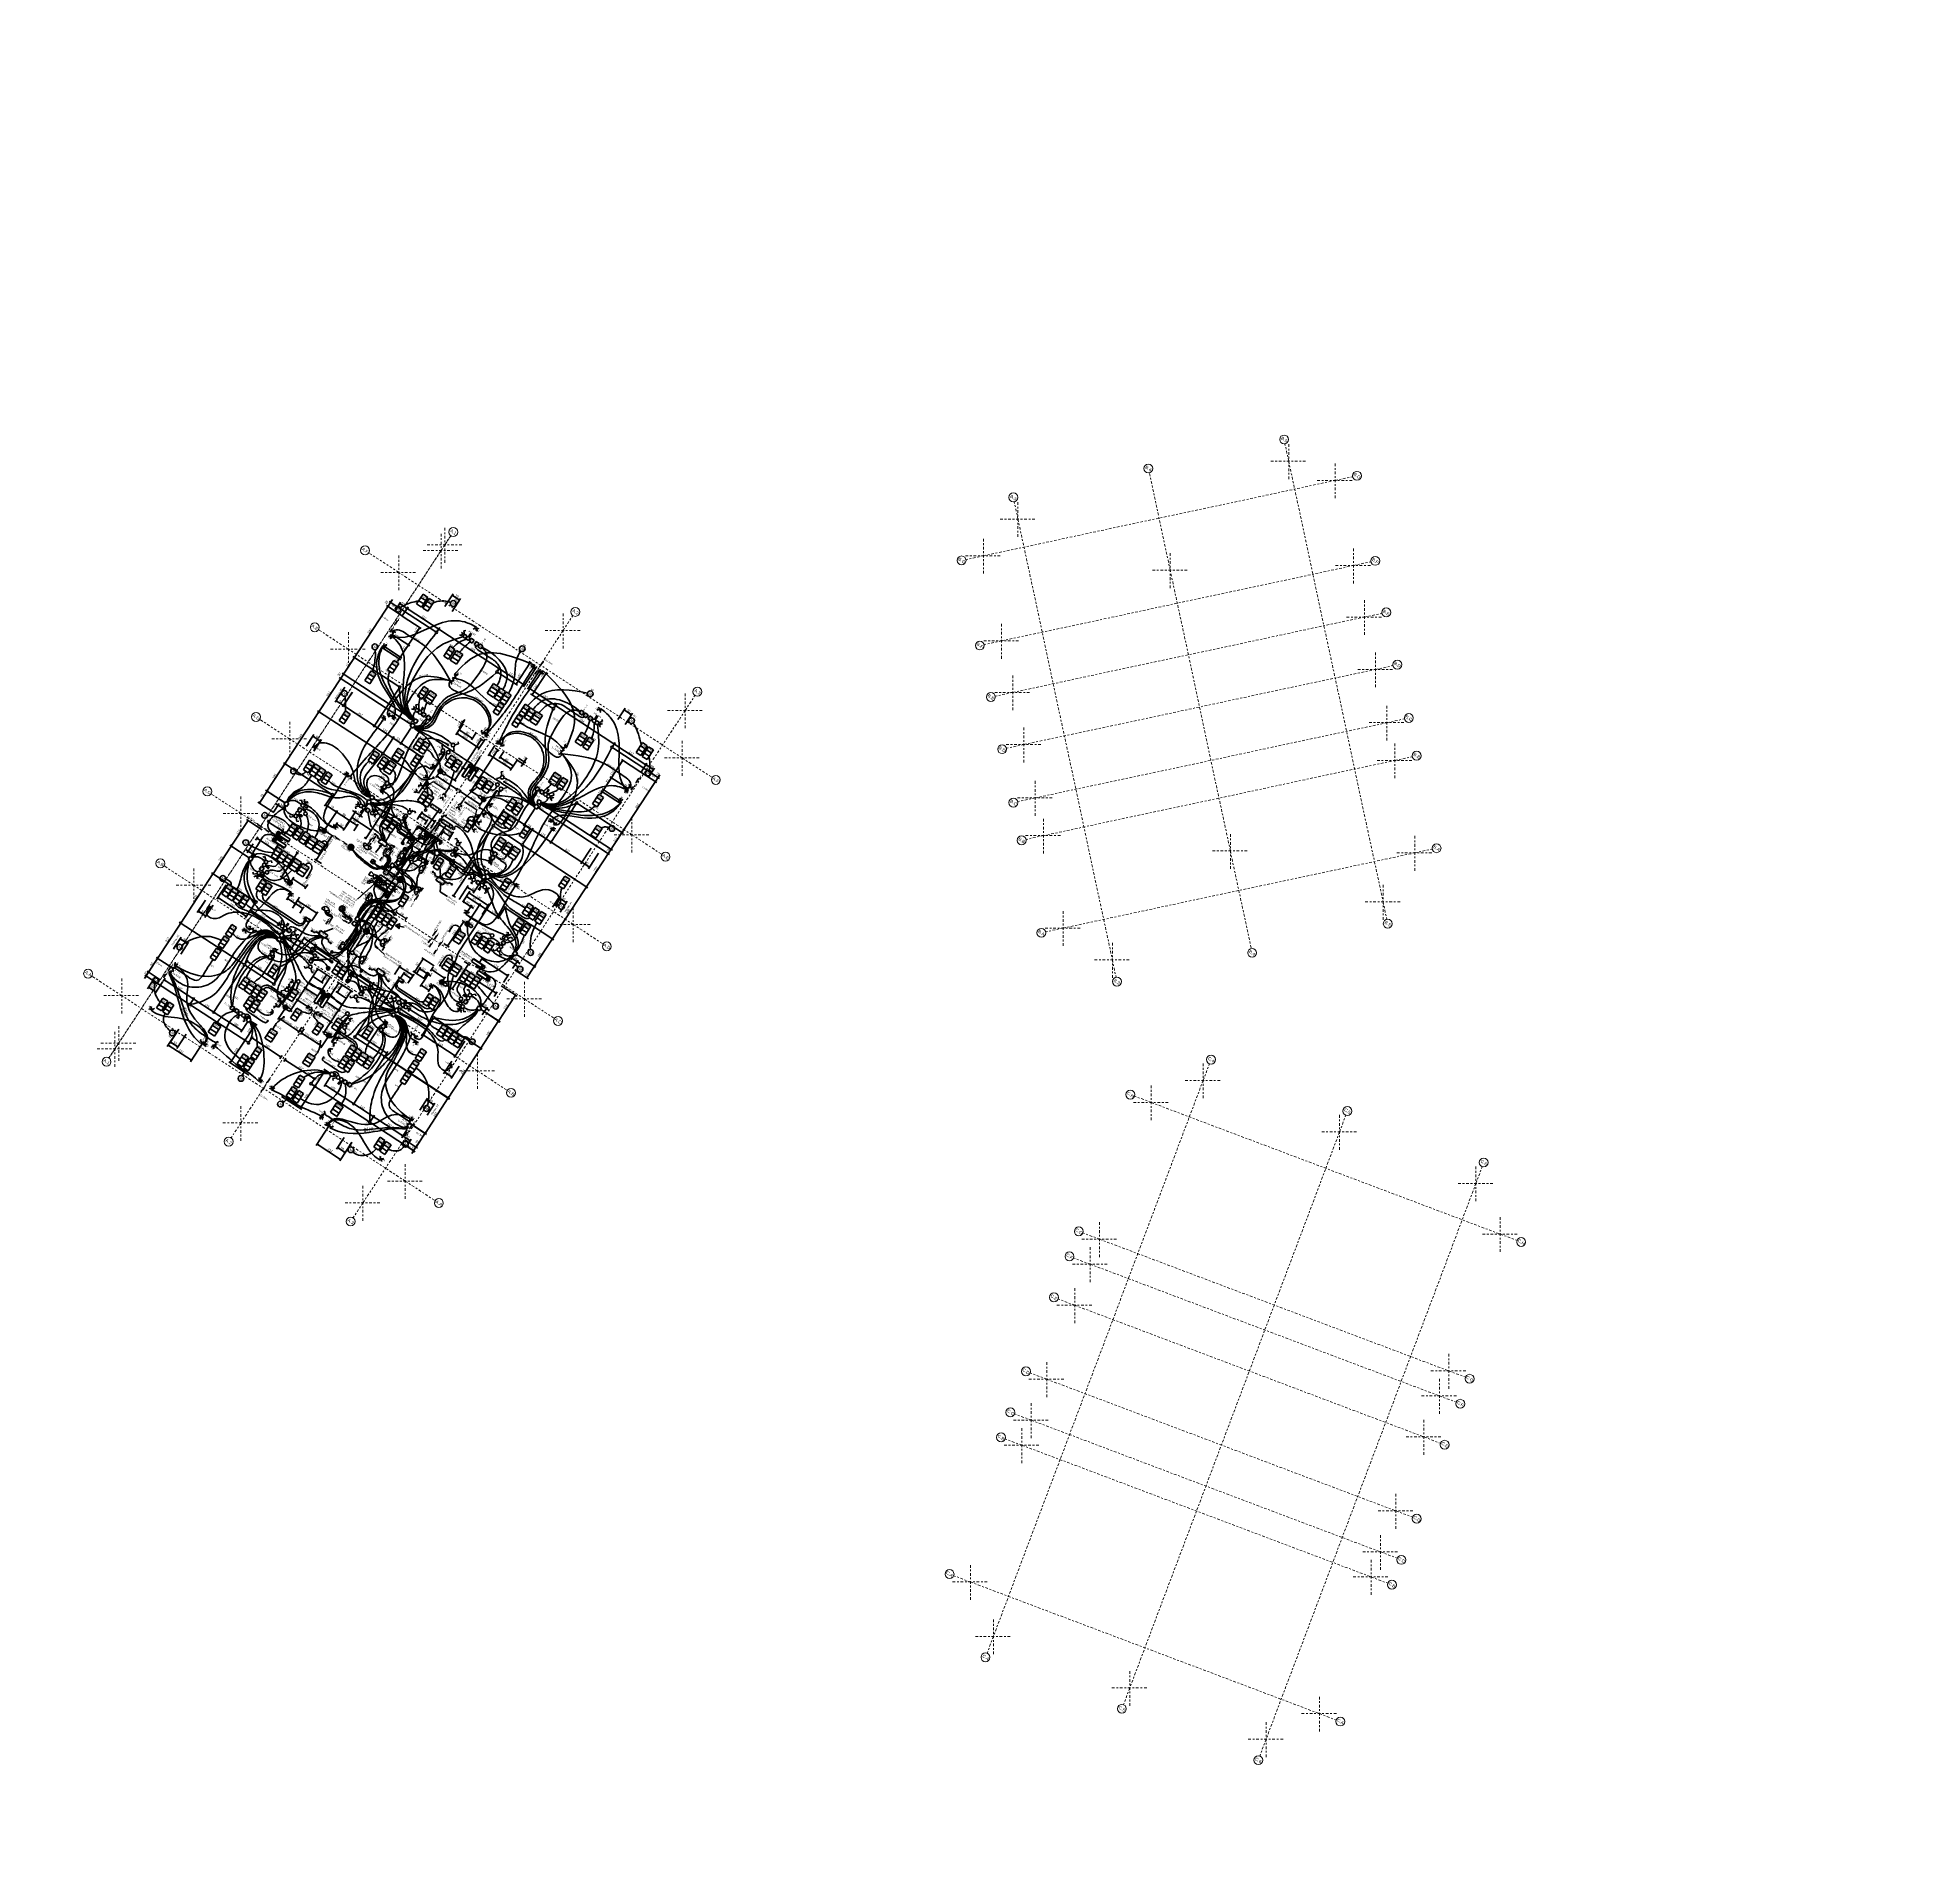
# Model space of a CAD drawing. Header units: metres. Extents: x 2696276 to 2696381, y 1245119 to 1245220.
import ezdxf
from ezdxf.lldxf.tags import DXFTag

# ---------------------------------------------------------------- set-up
doc = ezdxf.new("R2010")
doc.units = ezdxf.units.M
doc.header["$PDMODE"] = 2
doc.header["$PDSIZE"] = -2
doc.linetypes.add('000_hbf_Strichpunkt 3_1_1mm Achsen', pattern=[0.25, 0.15, -0.05, 0, -0.05])
doc.linetypes.add('_Hiddenline_', pattern=[3, 2, -1])
for name, color, linetype, lineweight, true_color in [('003_231.03_Notlichtanlagen', 94, 'Continuous', 35, 0x009900), ('005_231.2__Schaltgerätekombinationen', 1, 'Continuous', 35, 0xff0000), ('008_232.1__Erdungen u. Schutzpotenzialausgleich', 1, 'Continuous', 35, 0xff0000), ('010_232.32_Funktionserhalt Installationssysteme', 190, 'Continuous', 35, 0x8f20ff), ('010_232.3__Installationssysteme', 40, 'Continuous', 35, 0xffbf00), ('011_232.51_Lichtinstallationen allgemein', 150, 'Continuous', 35, 0x0080ff), ('011_232.51_Lichtinstallationen allgemein_Bodenltg', 150, 'STRICHLINIE', 35, 0x0080ff), ('011_232.51_Lichtinstallationen allgemein_Deckenltg', 150, 'Continuous', 35, 0x0080ff), ('011_232.51_Lichtinstallationen allgemein_Wandltg', 150, 'STRICHPUNKT', 35, 0x0080ff), ('012_232.52_Notlichtinstallationen', 94, 'Continuous', 35, 0x009900), ('012_232.52_Notlichtinstallationen_Bodenltg', 94, 'STRICHLINIE', 35, 0x009900), ('012_232.52_Notlichtinstallationen_Deckenltg', 94, 'Continuous', 35, 0x009900), ('013_232.61_Kraftinstallationen allgemein', 1, 'Continuous', 35, 0xff0000), ('013_232.61_Kraftinstallationen allgemein_Bodenltg', 1, 'STRICHLINIE', 35, 0xff0000), ('013_232.61_Kraftinstallationen allgemein_Deckenltg', 1, 'Continuous', 35, 0xff0000), ('014_232.62_Storeninstallationen', 1, 'Continuous', 35, 0xff0000), ('014_232.62_Storeninstallationen_Deckenltg', 1, 'Continuous', 35, 0xff0000), ('016_232.70_HLKS-Installation', 5, 'Continuous', 35, 0x0000ff), ('016_232.70_HLKS-Installation_Bodenltg', 5, 'STRICHLINIE', 35, 0x0000ff), ('016_232.70_HLKS-Installation_Deckenltg', 5, 'Continuous', 35, 0x0000ff), ('017_232.9__Aussparungen Starkstrom', 1, 'Continuous', 35, 0xff0000), ('018_233.01_Innenleuchten', 150, 'Continuous', 35, 0x0080ff), ('024_235.41_Sonnerie- u. Türsprechanlagen', 24, 'Continuous', 35, 0x993300), ('032_236.0__Telekommunikationsinstallationen', 3, 'Continuous', 35, 0x00ff00), ('032_236.0__Telekommunikationsinstallationen_Deckenltg', 3, 'Continuous', 35, 0x00ff00), ('035_236.3__UKV-Installationen', 24, 'Continuous', 35, 0x993300), ('035_236.3__UKV-Installationen_Bodenltg', 24, 'STRICHLINIE', 35, 0x993300), ('035_236.3__UKV-Installationen_Deckenltg', 24, 'Continuous', 35, 0x993300), ('036_236.41_Sonnerie- u. Türsprechinstallationen', 24, 'Continuous', 35, 0x993300), ('036_236.41_Sonnerie- u. Türsprechinstallationen_Deckenltg', 24, 'Continuous', 35, 0x993300), ('044_237.31_KNX Installationen_Deckenltg', 134, 'Continuous', 35, 0x009999), ('047_235.82_Zutrittskontrollanlagen', 21, 'Continuous', 35, 0xffa477), ('048_236.82_Zutrittskontrollinstallationen', 21, 'Continuous', 35, 0xffa477), ('048_236.82_Zutrittskontrollinstallationen_Deckenltg', 21, 'Continuous', 35, 0xff9a77), ('053_235.85_Brandmeldeanlagen', 30, 'Continuous', 35, 0xff6600), ('054_236.85_Brandmeldeinstallationen', 30, 'Continuous', 35, 0xff6600), ('054_236.85_Brandmeldeinstallationen_Deckenltg', 30, 'Continuous', 35, 0xff6600), ('0_232.51_Lichtinstallationen allgemein_Deckenltg', 150, 'Continuous', 35, 0x0080ff), ('E_Verteilungen', 1, 'Continuous', 35, 0xff0000), ('X_Geometrie', 3, 'Continuous', 35, 0x00ff00), ('X_Schraffur', 9, 'Continuous', 18, 0xc0c0c0)]:
    doc.layers.add(name, color=color, linetype=linetype, lineweight=lineweight, true_color=true_color)
doc.layers.add('1_M01_Achsen.V', color=7, linetype='Continuous')
doc.layers.add('X_Einfuegepunkt', color=1, linetype='Continuous', lineweight=35, true_color=0xff0000, plot=False)
doc.layers.add('X_Mass', color=7, linetype='Continuous', lineweight=35)
doc.layers.add('X_Mass_Sperrzonen', color=7, linetype='Continuous', lineweight=35)
doc.styles.add('ERSTELLTER_STIL_2', font='arial.ttf')
doc.styles.get("Standard").update_dxf_attribs({"font": 'arial.ttf'})
tags = doc.linetypes.add('STRICHLINIE', pattern=[19.05, 12.7, -6.35]).pattern_tags.tags
tags[6:7] = [DXFTag(74, 4), DXFTag(75, 0), DXFTag(340, '0'), DXFTag(46, 0.0), DXFTag(50, 0.0), DXFTag(44, 0.0), DXFTag(45, 0.0)]
tags[4:5] = [DXFTag(74, 4), DXFTag(75, 0), DXFTag(340, '0'), DXFTag(46, 0.0), DXFTag(50, 0.0), DXFTag(44, 0.0), DXFTag(45, 0.0)]
tags = doc.linetypes.add('STRICHPUNKT', pattern=[25.4, 12.7, -6.35, 0, -6.35]).pattern_tags.tags
tags[10:11] = [DXFTag(74, 4), DXFTag(75, 0), DXFTag(340, '0'), DXFTag(46, 0.0), DXFTag(50, 0.0), DXFTag(44, 0.0), DXFTag(45, 0.0)]
tags[8:9] = [DXFTag(74, 4), DXFTag(75, 0), DXFTag(340, '0'), DXFTag(46, 0.0), DXFTag(50, 0.0), DXFTag(44, 0.0), DXFTag(45, 0.0)]
tags[6:7] = [DXFTag(74, 4), DXFTag(75, 0), DXFTag(340, '0'), DXFTag(46, 0.0), DXFTag(50, 0.0), DXFTag(44, 0.0), DXFTag(45, 0.0)]
tags[4:5] = [DXFTag(74, 4), DXFTag(75, 0), DXFTag(340, '0'), DXFTag(46, 0.0), DXFTag(50, 0.0), DXFTag(44, 0.0), DXFTag(45, 0.0)]
tags = doc.linetypes.add('STRICHPUNKT2', pattern=[12.7, 6.35, -3.175, 0, -3.175]).pattern_tags.tags
tags[10:11] = [DXFTag(74, 4), DXFTag(75, 0), DXFTag(340, '0'), DXFTag(46, 0.0), DXFTag(50, 0.0), DXFTag(44, 0.0), DXFTag(45, 0.0)]
tags[8:9] = [DXFTag(74, 4), DXFTag(75, 0), DXFTag(340, '0'), DXFTag(46, 0.0), DXFTag(50, 0.0), DXFTag(44, 0.0), DXFTag(45, 0.0)]
tags[6:7] = [DXFTag(74, 4), DXFTag(75, 0), DXFTag(340, '0'), DXFTag(46, 0.0), DXFTag(50, 0.0), DXFTag(44, 0.0), DXFTag(45, 0.0)]
tags[4:5] = [DXFTag(74, 4), DXFTag(75, 0), DXFTag(340, '0'), DXFTag(46, 0.0), DXFTag(50, 0.0), DXFTag(44, 0.0), DXFTag(45, 0.0)]

# ---------------------------------------------------------------- blocks, each defined once
blk = doc.blocks.new('Blockreferenz-A0S2JC8K73', base_point=(-82, -15))
at = {"color": 0, "linetype": 'ByBlock', "lineweight": -2, "ltscale": 0.35}
for p, q in [((-15, 0), (15, 0)), ((0, -15), (0, 15))]:
    blk.add_line(p, q, dxfattribs=at)
blk.add_circle((0, 0), 10, dxfattribs=at)
at = {"color": 0, "linetype": 'ByBlock', "lineweight": -2, "ltscale": 0.35, "insert": (-82, 12), "char_height": 8.59, "attachment_point": 1}
blk.add_mtext('{\\fArial;Einfügepunkt}', dxfattribs=at)
blk = doc.blocks.new('0_Leitung_ durchgehend-A0S2JC8M73', base_point=(818, 1245))
at = {"lineweight": -2}
blk.add_hatch(color=0, dxfattribs=at).paths.add_polyline_path([(820, 1292), (819, 1293), (819, 1294), (818, 1296), (819, 1297), (819, 1298), (820, 1299), (821, 1299), (822, 1300), (823, 1300), (824, 1300), (825, 1299), (826, 1299), (827, 1298), (827, 1297), (827, 1296), (827, 1294), (827, 1293), (826, 1292), (825, 1292), (824, 1291), (823, 1291), (822, 1291), (821, 1292)])
at = {"color": 0, "lineweight": -2}
for p, q in [((823, 1324), (823, 1300)), ((823, 1269), (823, 1245))]:
    blk.add_line(p, q, dxfattribs=at)
for points in [[(823, 1324), (823, 1346), (831, 1324)], [(831, 1269), (823, 1269), (823, 1291)]]:
    blk.add_solid(points, dxfattribs=at)
blk = doc.blocks.new('0_Leitung_ durchgehend-A0S2JC8O73', base_point=(-845, -66))
at = {"lineweight": -2}
blk.add_hatch(color=0, dxfattribs=at).paths.add_polyline_path([(-792, -65), (-793, -65), (-794, -66), (-795, -66), (-796, -66), (-797, -65), (-798, -65), (-799, -64), (-800, -63), (-800, -62), (-800, -60), (-799, -59), (-798, -58), (-797, -58), (-796, -57), (-795, -57), (-794, -57), (-793, -58), (-792, -58), (-791, -59), (-791, -60), (-791, -62), (-791, -63), (-791, -64)])
at = {"color": 0, "lineweight": -2}
for p, q in [((-823, -62), (-800, -62)), ((-768, -62), (-745, -62))]:
    blk.add_line(p, q, dxfattribs=at)
for points in [[(-823, -62), (-845, -62), (-823, -54)], [(-768, -54), (-768, -62), (-791, -62)]]:
    blk.add_solid(points, dxfattribs=at)
blk = doc.blocks.new('0_Leitung_ durchgehend-A0S2JC8Q73', base_point=(-800, 1245))
at = {"lineweight": -2}
blk.add_hatch(color=0, dxfattribs=at).paths.add_polyline_path([(-798, 1292), (-799, 1293), (-799, 1294), (-800, 1296), (-799, 1297), (-799, 1298), (-798, 1299), (-797, 1299), (-796, 1300), (-795, 1300), (-794, 1300), (-793, 1299), (-792, 1299), (-791, 1298), (-791, 1297), (-791, 1296), (-791, 1294), (-791, 1293), (-792, 1292), (-793, 1292), (-794, 1291), (-795, 1291), (-796, 1291), (-797, 1292)])
at = {"color": 0, "lineweight": -2}
for p, q in [((-795, 1324), (-795, 1300)), ((-795, 1269), (-795, 1245))]:
    blk.add_line(p, q, dxfattribs=at)
for points in [[(-795, 1324), (-795, 1346), (-787, 1324)], [(-787, 1269), (-795, 1269), (-795, 1291)]]:
    blk.add_solid(points, dxfattribs=at)
blk = doc.blocks.new('0_Leitung_ durchgehend-A0S2JC8S73', base_point=(-800, -1072))
at = {"lineweight": -2}
blk.add_hatch(color=0, dxfattribs=at).paths.add_polyline_path([(-798, -1025), (-799, -1024), (-799, -1023), (-800, -1022), (-799, -1020), (-799, -1019), (-798, -1018), (-797, -1018), (-796, -1017), (-795, -1017), (-794, -1017), (-793, -1018), (-792, -1018), (-791, -1019), (-791, -1020), (-791, -1022), (-791, -1023), (-791, -1024), (-792, -1025), (-793, -1025), (-794, -1026), (-795, -1026), (-796, -1026), (-797, -1025)])
at = {"color": 0, "lineweight": -2}
for p, q in [((-795, -994), (-795, -1017)), ((-795, -1048), (-795, -1072))]:
    blk.add_line(p, q, dxfattribs=at)
for points in [[(-795, -994), (-795, -971), (-787, -994)], [(-787, -1048), (-795, -1048), (-795, -1026)]]:
    blk.add_solid(points, dxfattribs=at)
blk = doc.blocks.new('0_Leitung_ durchgehend-A0S2JC8U73', base_point=(818, -1072))
at = {"lineweight": -2}
blk.add_hatch(color=0, dxfattribs=at).paths.add_polyline_path([(820, -1025), (819, -1024), (819, -1023), (818, -1022), (819, -1020), (819, -1019), (820, -1018), (821, -1018), (822, -1017), (823, -1017), (824, -1017), (825, -1018), (826, -1018), (827, -1019), (827, -1020), (827, -1022), (827, -1023), (827, -1024), (826, -1025), (825, -1025), (824, -1026), (823, -1026), (822, -1026), (821, -1025)])
at = {"color": 0, "lineweight": -2}
for p, q in [((823, -994), (823, -1017)), ((823, -1048), (823, -1072))]:
    blk.add_line(p, q, dxfattribs=at)
for points in [[(823, -994), (823, -971), (831, -994)], [(831, -1048), (823, -1048), (823, -1026)]]:
    blk.add_solid(points, dxfattribs=at)
blk = doc.blocks.new('0_Leitung_ durchgehend-A0S2JC8W73', base_point=(9, 1494))
at = {"lineweight": -2}
blk.add_hatch(color=0, dxfattribs=at).paths.add_polyline_path([(11, 1541), (10, 1542), (9, 1543), (9, 1544), (9, 1545), (10, 1546), (11, 1547), (12, 1548), (13, 1548), (14, 1549), (15, 1548), (16, 1548), (17, 1547), (18, 1546), (18, 1545), (18, 1544), (18, 1543), (18, 1542), (17, 1541), (16, 1540), (15, 1540), (14, 1540), (13, 1540), (12, 1540)])
at = {"color": 0, "lineweight": -2}
for p, q in [((14, 1572), (14, 1549)), ((14, 1517), (14, 1494))]:
    blk.add_line(p, q, dxfattribs=at)
for points in [[(14, 1572), (14, 1594), (22, 1572)], [(22, 1517), (14, 1517), (14, 1540)]]:
    blk.add_solid(points, dxfattribs=at)
blk = doc.blocks.new('0_Leitung_ durchgehend-A0S2JC8Y73', base_point=(352, -112))
at = {"lineweight": -2}
blk.add_hatch(color=0, dxfattribs=at).paths.add_polyline_path([(353, -65), (353, -64), (352, -63), (352, -61), (352, -60), (353, -59), (353, -58), (354, -58), (355, -57), (357, -57), (358, -57), (359, -58), (360, -58), (361, -59), (361, -60), (361, -61), (361, -63), (361, -64), (360, -65), (359, -65), (358, -66), (357, -66), (355, -66), (354, -65)])
at = {"color": 0, "lineweight": -2}
for p, q in [((357, -33), (357, -57)), ((357, -88), (357, -112))]:
    blk.add_line(p, q, dxfattribs=at)
for points in [[(357, -33), (357, -11), (365, -33)], [(365, -88), (357, -88), (357, -66)]]:
    blk.add_solid(points, dxfattribs=at)
blk = doc.blocks.new('0_Leitung_ durchgehend-A0S2JC9073', base_point=(6, -1318))
at = {"lineweight": -2}
blk.add_hatch(color=0, dxfattribs=at).paths.add_polyline_path([(17, -1265), (18, -1266), (18, -1267), (18, -1268), (18, -1269), (18, -1270), (17, -1271), (16, -1272), (15, -1272), (14, -1273), (13, -1272), (12, -1272), (11, -1271), (10, -1270), (10, -1269), (9, -1268), (10, -1267), (10, -1266), (11, -1265), (12, -1264), (13, -1264), (14, -1264), (15, -1264), (16, -1264)])
at = {"color": 0, "lineweight": -2}
for p, q in [((14, -1241), (14, -1218)), ((14, -1296), (14, -1273))]:
    blk.add_line(p, q, dxfattribs=at)
for points in [[(6, -1241), (14, -1241), (14, -1264)], [(14, -1296), (14, -1318), (6, -1296)]]:
    blk.add_solid(points, dxfattribs=at)
blk = doc.blocks.new('Maß-A0S2JC9873', base_point=(-71, -374))
at = {"linetype": 'ByBlock', "lineweight": -2, "ltscale": 0.35}
for points in [[(-16, 121), (-16, 121), (-16, 122), (-17, 122), (-17, 122), (-17, 122), (-18, 122), (-18, 122), (-18, 122), (-18, 122), (-19, 122), (-19, 121), (-19, 121), (-19, 121), (-19, 120), (-18, 120), (-18, 120), (-18, 120), (-18, 120), (-17, 120), (-17, 120), (-17, 120), (-16, 120), (-16, 121)], [(-16, 117), (-16, 118), (-16, 118), (-17, 118), (-17, 119), (-17, 119), (-18, 119), (-18, 119), (-18, 119), (-18, 118), (-19, 118), (-19, 118), (-19, 117), (-19, 117), (-19, 117), (-18, 117), (-18, 116), (-18, 116), (-18, 116), (-17, 116), (-17, 116), (-17, 117), (-16, 117), (-16, 117)]]:
    blk.add_hatch(color=0, dxfattribs=at).paths.add_polyline_path(points)
at = {"color": 0, "linetype": 'ByBlock', "lineweight": -2, "ltscale": 0.35}
for p, q in [((-28, 288), (94, 288)), ((-28, 234), (4, 234)), ((-19, 280), (-18, 288)), ((-16, 280), (-19, 280)), ((-18, 234), (-19, 242)), ((-19, 242), (-16, 242)), ((-19, 225), (-18, 234)), ((-16, 225), (-19, 225)), ((-18, 288), (-16, 280)), ((-18, 288), (-18, -374)), ((-16, 242), (-18, 234)), ((-18, 234), (-16, 225)), ((-8, 121), (-71, 121)), ((-28, 117), (-2, 117)), ((-8, -62), (-62, -62)), ((-18, -62), (-19, -53)), ((-19, -53), (-16, -53)), ((-19, -70), (-18, -62)), ((-16, -70), (-19, -70)), ((-16, -53), (-18, -62)), ((-18, -62), (-16, -70)), ((-28, -230), (-2, -230)), ((-18, -230), (-19, -221)), ((-19, -221), (-16, -221)), ((-19, -238), (-18, -230)), ((-16, -238), (-19, -238)), ((-16, -221), (-18, -230)), ((-18, -230), (-16, -238)), ((-28, -374), (4, -374)), ((-18, -374), (-19, -365)), ((-19, -365), (-16, -365)), ((-16, -365), (-18, -374))]:
    blk.add_line(p, q, dxfattribs=at)
for points in [[(-18, 288), (-16, 280), (-19, 280)], [(-18, 234), (-19, 242), (-16, 242)], [(-18, 234), (-16, 225), (-19, 225)], [(-18, -62), (-19, -53), (-16, -53)], [(-18, -62), (-16, -70), (-19, -70)], [(-18, -230), (-19, -221), (-16, -221)], [(-18, -230), (-16, -238), (-19, -238)], [(-18, -374), (-19, -365), (-16, -365)]]:
    blk.add_solid(points, dxfattribs=at)
at = {"color": 0, "linetype": 'ByBlock', "lineweight": -2, "ltscale": 0.35, "char_height": 12.5, "attachment_point": 1, "rotation": 90}
for s, insert in [('{\\fArial;55}', (-34, 252)), ('{\\fArial;4}', (-46, 112)), ('{\\fArial;113}', (-35, 124)), ('{\\fArial;179}', (-33, -27)), ('{\\fArial;168}', (-35, -138)), ('{\\fArial;144}', (-3, -289))]:
    blk.add_mtext(s, dxfattribs=dict(at, insert=insert))
blk = doc.blocks.new('Maß-A0S2JC9A73', base_point=(814, 746))
at = {"color": 7, "linetype": 'ByBlock', "lineweight": -2, "ltscale": 0.35, "true_color": 0xffffff}
for p, q in [((814, 746), (814, 850)), ((864, 746), (864, 850)), ((814, 756), (823, 757)), ((814, 756), (864, 756)), ((823, 755), (814, 756)), ((823, 757), (823, 755)), ((855, 755), (855, 757)), ((855, 757), (864, 756)), ((864, 756), (855, 755))]:
    blk.add_line(p, q, dxfattribs=at)
for points in [[(814, 756), (823, 757), (823, 755)], [(864, 756), (855, 755), (855, 757)]]:
    blk.add_solid(points, dxfattribs=at)
at = {"color": 7, "linetype": 'ByBlock', "lineweight": -2, "ltscale": 0.35, "true_color": 0xffffff, "insert": (830, 773), "char_height": 12.5, "attachment_point": 1}
blk.add_mtext('{\\fArial;50}', dxfattribs=at)
blk = doc.blocks.new('Maß-A0S2JC9C73', base_point=(119, 288))
at = {"color": 0, "linetype": 'ByBlock', "lineweight": -2, "ltscale": 0.35}
for p, q in [((119, 378), (119, 288)), ((119, 368), (128, 369)), ((128, 366), (119, 368)), ((206, 368), (119, 368)), ((128, 369), (128, 366)), ((197, 366), (197, 369)), ((197, 369), (206, 368)), ((206, 368), (197, 366)), ((206, 378), (206, 365))]:
    blk.add_line(p, q, dxfattribs=at)
for points in [[(119, 368), (128, 369), (128, 366)], [(206, 368), (197, 366), (197, 369)]]:
    blk.add_solid(points, dxfattribs=at)
at = {"color": 0, "linetype": 'ByBlock', "lineweight": -2, "ltscale": 0.35, "insert": (139, 384), "char_height": 12.5, "attachment_point": 1}
blk.add_mtext('{\\fArial;87}', dxfattribs=at)
blk = doc.blocks.new('0_232.51_Lichtinstallationen allgemein_Deckenltg-A0S2JC9E73', base_point=(408, 416))
at = {"color": 0, "linetype": 'ByBlock', "lineweight": -2, "ltscale": 0.35}
blk.add_open_spline([(408, 416), (415, 417), (453, 423), (524, 481), (532, 588), (497, 638), (485, 650)], degree=3, knots=[0, 0, 0, 0, 22.115365, 115.970376, 247.816085, 296.22303, 296.22303, 296.22303, 296.22303], dxfattribs=at)
blk = doc.blocks.new('Gruppenzuleitung-A0S2JC9G73', base_point=(-742, -498))
at = {"color": 0, "linetype": 'ByBlock', "lineweight": -2, "ltscale": 0.35}
for p, q in [((-709, -433), (-742, -433)), ((-742, -433), (-742, -498)), ((-742, -455), (-709, -455)), ((-742, -477), (-709, -477)), ((-742, -498), (-709, -498)), ((-709, -498), (-709, -433))]:
    blk.add_line(p, q, dxfattribs=at)
at = {"color": 0, "linetype": 'ByBlock', "lineweight": -2, "ltscale": 0.35, "insert": (-735, -439), "char_height": 10.8, "attachment_point": 1}
blk.add_mtext('{\\fArial;UV}', dxfattribs=at)
blk = doc.blocks.new('Deckenlampendübel-A0S2JC9I73', base_point=(589, -434))
at = {"color": 0, "lineweight": -2}
blk.add_circle((595, -428), 6.19, dxfattribs=at)
blk = doc.blocks.new('Steckdose T13_ UP_ 3-fach_ geschaltet-A0S2JC9K73', base_point=(-680, 180))
at = {"color": 0, "lineweight": -2}
for p, q in [((-680, 190), (-660, 190)), ((-670, 190), (-670, 180)), ((-670, 190), (-660, 180)), ((-664, 196), (-654, 192)), ((-660, 180), (-657, 184))]:
    blk.add_line(p, q, dxfattribs=at)
blk.add_ellipse((-670, 200), major_axis=(-10, 0), ratio=1, start_param=0, end_param=3.141592, dxfattribs=at)
at = {"color": 0, "lineweight": -2, "insert": (-653, 197), "char_height": 10, "attachment_point": 1, "rotation": 0}
blk.add_mtext('{\\fArial;3}', dxfattribs=at)
blk = doc.blocks.new('0_232.61_Kraftinstallationen allgemein_Bodenltg-A0S2JC9M73', base_point=(-146, -723))
at = {"color": 0, "linetype": 'ByBlock', "lineweight": -2, "ltscale": 0.35}
blk.add_open_spline([(-146, -683), (-143, -690), (-138, -703), (-136, -717), (-135, -723)], degree=3, knots=[0, 0, 0, 0, 22.193779, 41.507349, 41.507349, 41.507349, 41.507349], dxfattribs=at)
blk = doc.blocks.new('Maß-A0S2JC9O73', base_point=(437, -325))
at = {"color": 0, "linetype": 'ByBlock', "lineweight": -2, "ltscale": 0.35}
for p, q in [((437, -325), (437, -274)), ((437, -315), (446, -314)), ((437, -315), (490, -315)), ((446, -316), (437, -315)), ((446, -314), (446, -316)), ((481, -316), (481, -314)), ((481, -314), (490, -315)), ((490, -315), (481, -316)), ((490, -325), (490, -287))]:
    blk.add_line(p, q, dxfattribs=at)
for points in [[(437, -315), (446, -314), (446, -316)], [(490, -315), (481, -316), (481, -314)]]:
    blk.add_solid(points, dxfattribs=at)
at = {"color": 0, "linetype": 'ByBlock', "lineweight": -2, "ltscale": 0.35, "insert": (454, -298), "char_height": 12.5, "attachment_point": 1}
blk.add_mtext('{\\fArial;53}', dxfattribs=at)
blk = doc.blocks.new('0_232.51_Lichtinstallationen allgemein_Deckenltg-A0S2JC9Q73', base_point=(408, -1110))
at = {"color": 0, "linetype": 'ByBlock', "lineweight": -2, "ltscale": 0.35}
blk.add_open_spline([(408, -537), (411, -536), (438, -534), (504, -565), (530, -688), (526, -834), (545, -990), (592, -1077), (613, -1110)], degree=3, knots=[0, 0, 0, 0, 9.381927, 80.429612, 191.959883, 355.599122, 531.843849, 649.501444, 649.501444, 649.501444, 649.501444], dxfattribs=at)
blk = doc.blocks.new('Deckenlampendübel-A0S2JC9S73', base_point=(279, -488))
at = {"color": 0, "lineweight": -2}
blk.add_circle((285, -482), 6.19, dxfattribs=at)
blk = doc.blocks.new('0_232.70_HLKS-Installation_Bodenltg-A0S2JC9U73', base_point=(-475, -160))
at = {"color": 0, "lineweight": -2}
blk.add_open_spline([(-475, -105), (-473, -98), (-469, -83), (-434, -87), (-431, -126), (-429, -149), (-430, -160)], degree=3, knots=[0, 0, 0, 0, 19.416383, 39.293877, 81.499182, 113.865771, 113.865771, 113.865771, 113.865771], dxfattribs=at)
blk = doc.blocks.new('Deckenlampendübel-A0S2JC9W73', base_point=(596, 1382))
at = {"color": 0, "lineweight": -2}
blk.add_circle((602, 1388), 6.19, dxfattribs=at)
blk = doc.blocks.new('Maß-A0S2JC9Y73', base_point=(286, 661))
at = {"color": 0, "linetype": 'ByBlock', "lineweight": -2, "ltscale": 0.35}
for p, q in [((607, 746), (607, 1012)), ((428, 746), (428, 867)), ((814, 746), (814, 850)), ((286, 766), (286, 661)), ((286, 756), (295, 757)), ((295, 755), (286, 756)), ((814, 756), (286, 756)), ((295, 757), (295, 755)), ((420, 755), (420, 757)), ((420, 757), (428, 756)), ((428, 756), (420, 755)), ((428, 756), (437, 757)), ((437, 755), (428, 756)), ((437, 757), (437, 755)), ((472, 755), (472, 757)), ((472, 757), (481, 756)), ((481, 756), (472, 755)), ((481, 766), (481, 661)), ((481, 756), (490, 757)), ((490, 755), (481, 756)), ((490, 757), (490, 755)), ((598, 755), (598, 757)), ((598, 757), (607, 756)), ((607, 756), (598, 755)), ((607, 756), (615, 757)), ((615, 755), (607, 756)), ((615, 757), (615, 755)), ((805, 755), (805, 757)), ((805, 757), (814, 756)), ((814, 756), (805, 755))]:
    blk.add_line(p, q, dxfattribs=at)
for points in [[(286, 756), (295, 757), (295, 755)], [(428, 756), (420, 755), (420, 757)], [(428, 756), (437, 757), (437, 755)], [(481, 756), (472, 755), (472, 757)], [(481, 756), (490, 757), (490, 755)], [(607, 756), (598, 755), (598, 757)], [(607, 756), (615, 757), (615, 755)], [(814, 756), (805, 755), (805, 757)]]:
    blk.add_solid(points, dxfattribs=at)
at = {"color": 0, "linetype": 'ByBlock', "lineweight": -2, "ltscale": 0.35, "char_height": 12.5, "attachment_point": 1}
for s, insert in [('{\\fArial;142}', (344, 773)), ('{\\fArial;53}', (446, 773)), ('{\\fArial;125}', (531, 773)), ('{\\fArial;207}', (696, 773))]:
    blk.add_mtext(s, dxfattribs=dict(at, insert=insert))
blk = doc.blocks.new('Maß-A0S2JCA073', base_point=(-899, -1132))
at = {"color": 0, "linetype": 'ByBlock', "lineweight": -2, "ltscale": 0.35}
for p, q in [((-892, -1090), (-804, -1090)), ((-892, -1115), (-595, -1115)), ((-882, -1090), (-883, -1081)), ((-883, -1081), (-881, -1081)), ((-883, -1124), (-882, -1115)), ((-881, -1124), (-883, -1124)), ((-882, -1132), (-882, -1073)), ((-881, -1081), (-882, -1090)), ((-882, -1115), (-881, -1124))]:
    blk.add_line(p, q, dxfattribs=at)
for points in [[(-882, -1090), (-883, -1081), (-881, -1081)], [(-882, -1115), (-881, -1124), (-883, -1124)]]:
    blk.add_solid(points, dxfattribs=at)
at = {"color": 0, "linetype": 'ByBlock', "lineweight": -2, "ltscale": 0.35, "insert": (-899, -1112), "char_height": 12.5, "attachment_point": 1, "rotation": 90}
blk.add_mtext('{\\fArial;25}', dxfattribs=at)
blk = doc.blocks.new('0_232.70_HLKS-Installation_Bodenltg-A0S2JCA273', base_point=(351, 506))
at = {"color": 0, "lineweight": -2}
blk.add_open_spline([(353, 558), (352, 552), (348, 534), (359, 512), (371, 506), (371, 506)], degree=3, knots=[0, 0, 0, 0, 18.262964, 56.142006, 58.392965, 58.392965, 58.392965, 58.392965], dxfattribs=at)
blk = doc.blocks.new('Maß-A0S2JCA473', base_point=(814, -1090))
at = {"color": 0, "linetype": 'ByBlock', "lineweight": -2, "ltscale": 0.35}
for p, q in [((920, -998), (814, -998)), ((909, -1007), (910, -998)), ((911, -1007), (909, -1007)), ((910, -998), (910, -1090)), ((910, -998), (911, -1007)), ((920, -1090), (832, -1090)), ((910, -1090), (909, -1081)), ((909, -1081), (911, -1081)), ((911, -1081), (910, -1090))]:
    blk.add_line(p, q, dxfattribs=at)
for points in [[(910, -998), (911, -1007), (909, -1007)], [(910, -1090), (909, -1081), (911, -1081)]]:
    blk.add_solid(points, dxfattribs=at)
at = {"color": 0, "linetype": 'ByBlock', "lineweight": -2, "ltscale": 0.35, "insert": (893, -1071), "char_height": 12.5, "attachment_point": 1, "rotation": 90}
blk.add_mtext('{\\fArial;92}', dxfattribs=at)
blk = doc.blocks.new('0_232.51_Lichtinstallationen allgemein_Deckenltg-A0S2JCA673', base_point=(-750, -235))
at = {"color": 0, "linetype": 'ByBlock', "lineweight": -2, "ltscale": 0.35}
blk.add_open_spline([(-750, -235), (-749, -230), (-736, -169), (-596, -168), (-525, -208), (-501, -228)], degree=3, knots=[0, 0, 0, 0, 16.311196, 181.669068, 275.761479, 275.761479, 275.761479, 275.761479], dxfattribs=at)
blk = doc.blocks.new('Klingeltaster-A0S2JCA873', base_point=(69, -531))
at = {"lineweight": -2}
blk.add_hatch(color=0, dxfattribs=at).paths.add_polyline_path([(74, -521), (74, -520), (75, -519), (76, -518), (77, -517), (78, -517), (79, -516), (80, -517), (81, -517), (82, -518), (83, -519), (83, -520), (84, -521), (83, -522), (83, -523), (82, -524), (81, -525), (80, -526), (79, -526), (78, -526), (77, -525), (76, -524), (75, -523), (74, -522)])
at = {"color": 0, "lineweight": -2}
for radius in [10, 4.68]:
    blk.add_circle((79, -521), radius, dxfattribs=at)
blk = doc.blocks.new('Gruppenzuleitung-A0S2JCAA73', base_point=(-625, -170))
at = {"color": 0, "linetype": 'ByBlock', "lineweight": -2, "ltscale": 0.35}
for p, q in [((-625, -170), (-625, -106)), ((-625, -106), (-592, -106)), ((-592, -127), (-625, -127)), ((-592, -149), (-625, -149)), ((-592, -170), (-625, -170)), ((-592, -106), (-592, -170))]:
    blk.add_line(p, q, dxfattribs=at)
at = {"color": 0, "linetype": 'ByBlock', "lineweight": -2, "ltscale": 0.35, "insert": (-618, -111), "char_height": 10.8, "attachment_point": 1}
blk.add_mtext('{\\fArial;UV}', dxfattribs=at)
blk = doc.blocks.new('Raumthermostat_ UP-A0S2JCAC73', base_point=(-361, 332))
at = {"color": 0, "lineweight": -2}
for p, q in [((-361, 332), (-361, 352)), ((-341, 352), (-361, 352)), ((-361, 332), (-341, 332)), ((-341, 332), (-341, 352))]:
    blk.add_line(p, q, dxfattribs=at)
at = {"color": 0, "lineweight": -2, "insert": (-356, 335), "char_height": 8.8, "attachment_point": 1, "rotation": 90}
blk.add_mtext('{\\fArial;RT}', dxfattribs=at)
blk = doc.blocks.new('0_232.51_Lichtinstallationen allgemein_Deckenltg-A0S2JCAE73', base_point=(601, -426))
at = {"color": 0, "linetype": 'ByBlock', "lineweight": -2, "ltscale": 0.35}
blk.add_open_spline([(601, -426), (651, -406), (735, -373), (770, -288), (777, -255)], degree=3, knots=[0, 0, 0, 0, 154.270761, 256.638957, 256.638957, 256.638957, 256.638957], dxfattribs=at)
blk = doc.blocks.new('Maß-A0S2JCAG73', base_point=(-404, 204))
at = {"color": 7, "linetype": 'ByBlock', "lineweight": -2, "ltscale": 0.35, "true_color": 0xffffff}
for p, q in [((-404, 248), (-404, 204)), ((-404, 238), (-395, 239)), ((-404, 238), (-354, 238)), ((-395, 237), (-404, 238)), ((-395, 239), (-395, 237)), ((-362, 237), (-362, 239)), ((-362, 239), (-354, 238)), ((-354, 238), (-362, 237)), ((-354, 248), (-354, 204))]:
    blk.add_line(p, q, dxfattribs=at)
for points in [[(-404, 238), (-395, 239), (-395, 237)], [(-354, 238), (-362, 237), (-362, 239)]]:
    blk.add_solid(points, dxfattribs=at)
at = {"color": 7, "linetype": 'ByBlock', "lineweight": -2, "ltscale": 0.35, "true_color": 0xffffff, "insert": (-388, 255), "char_height": 12.5, "attachment_point": 1}
blk.add_mtext('{\\fArial;50}', dxfattribs=at)
blk = doc.blocks.new('Maß-A0S2JCAI73', base_point=(-99, 749))
at = {"color": 0, "linetype": 'ByBlock', "lineweight": -2, "ltscale": 0.35}
for p, q in [((-45, 1024), (-24, 1024)), ((-36, 1015), (-35, 1024)), ((-34, 1015), (-36, 1015)), ((-35, 1024), (-34, 1015)), ((-35, 1024), (-35, 749)), ((-25, 749), (-99, 749)), ((-45, 834), (-15, 834)), ((-35, 834), (-36, 843)), ((-36, 843), (-34, 843)), ((-36, 825), (-35, 834)), ((-34, 825), (-36, 825)), ((-35, 749), (-36, 758)), ((-36, 758), (-34, 758)), ((-34, 843), (-35, 834)), ((-35, 834), (-34, 825)), ((-34, 758), (-35, 749))]:
    blk.add_line(p, q, dxfattribs=at)
for points in [[(-35, 1024), (-34, 1015), (-36, 1015)], [(-35, 834), (-36, 843), (-34, 843)], [(-35, 834), (-34, 825), (-36, 825)], [(-35, 749), (-36, 758), (-34, 758)]]:
    blk.add_solid(points, dxfattribs=at)
at = {"color": 0, "linetype": 'ByBlock', "lineweight": -2, "ltscale": 0.35, "char_height": 12.5, "attachment_point": 1, "rotation": 90}
for s, insert in [('{\\fArial;190}', (-52, 989)), ('{\\fArial;85}', (-52, 790))]:
    blk.add_mtext(s, dxfattribs=dict(at, insert=insert))
blk = doc.blocks.new('Maß-A0S2JCAK73', base_point=(377, 204))
at = {"color": 7, "linetype": 'ByBlock', "lineweight": -2, "ltscale": 0.35, "true_color": 0xffffff}
for p, q in [((377, 216), (377, 204)), ((427, 216), (427, 204)), ((377, 206), (386, 208)), ((377, 206), (427, 206)), ((386, 205), (377, 206)), ((386, 208), (386, 205)), ((418, 205), (418, 208)), ((418, 208), (427, 206)), ((427, 206), (418, 205))]:
    blk.add_line(p, q, dxfattribs=at)
for points in [[(377, 206), (386, 208), (386, 205)], [(427, 206), (418, 205), (418, 208)]]:
    blk.add_solid(points, dxfattribs=at)
at = {"color": 7, "linetype": 'ByBlock', "lineweight": -2, "ltscale": 0.35, "true_color": 0xffffff, "insert": (393, 223), "char_height": 12.5, "attachment_point": 1}
blk.add_mtext('{\\fArial;50}', dxfattribs=at)
blk = doc.blocks.new('0_232.51_Lichtinstallationen allgemein_Deckenltg-A0S2JCAM73', base_point=(-106, -231))
at = {"color": 0, "linetype": 'ByBlock', "lineweight": -2, "ltscale": 0.35}
blk.add_open_spline([(-106, -218), (-103, -218), (-93, -219), (-95, -227), (-95, -231)], degree=3, knots=[0, 0, 0, 0, 10.838579, 20.61423, 20.61423, 20.61423, 20.61423], dxfattribs=at)
blk = doc.blocks.new('0_237.31_KNX Installationen_Deckenltg-A0S2JCAO73', base_point=(-145, 606))
at = {"color": 0, "linetype": 'ByBlock', "lineweight": -2, "ltscale": 0.35}
blk.add_open_spline([(-126, 606), (-127, 612), (-130, 623), (-140, 628), (-145, 630)], degree=3, knots=[0, 0, 0, 0, 17.771361, 32.538298, 32.538298, 32.538298, 32.538298], dxfattribs=at)
blk = doc.blocks.new('Steckdose T13_ UP-A0S2JCAQ73', base_point=(-191, 665))
at = {"color": 0, "lineweight": -2}
for p, q in [((-181, 665), (-181, 685)), ((-181, 675), (-171, 675))]:
    blk.add_line(p, q, dxfattribs=at)
blk.add_ellipse((-191, 675), major_axis=(0, -10), ratio=1, start_param=0, end_param=3.141593, dxfattribs=at)
blk = doc.blocks.new('Spiegelschrank mit Steckdose L.-A0S2JCAS73', base_point=(-707, -93))
at = {"color": 0, "lineweight": -2}
for p, q in [((-627, -73), (-707, -73)), ((-707, -73), (-707, -93)), ((-707, -93), (-627, -93)), ((-696, -76), (-696, -89)), ((-696, -83), (-689, -83)), ((-689, -73), (-689, -93)), ((-627, -93), (-627, -73))]:
    blk.add_line(p, q, dxfattribs=at)
blk.add_ellipse((-702, -83), major_axis=(0, -6.13), ratio=1, start_param=0, end_param=3.141593, dxfattribs=at)
blk.add_solid([(-689, -85), (-689, -93), (-627, -85), (-627, -93)], dxfattribs=at)
blk = doc.blocks.new('Bemerkung 1-A0S2JCAU73', base_point=(-665, -104))
at = {"color": 0, "lineweight": -2, "insert": (-665, -94), "char_height": 10, "attachment_point": 1}
blk.add_mtext('{\\fArial;+1.95m a.f.B.}', dxfattribs=at)
blk = doc.blocks.new('Bemerkung-A0S2JCAW73', base_point=(-740, -103))
at = {"color": 0, "lineweight": -2, "insert": (-740, -93), "char_height": 10, "attachment_point": 1}
blk.add_mtext('{\\fArial;Anschluss=}', dxfattribs=at)
blk = doc.blocks.new('Schalter_ Schema 0_ UP-A0S2JCAY73', base_point=(-450, 1447))
at = {"color": 0, "lineweight": -2}
for p, q in [((-450, 1479), (-442, 1487)), ((-435, 1464), (-450, 1479))]:
    blk.add_line(p, q, dxfattribs=at)
blk.add_circle((-428, 1457), 10, dxfattribs=at)
blk = doc.blocks.new('Steckdose T13_ UP-A0S2JCB073', base_point=(-426, 332))
at = {"color": 0, "lineweight": -2}
for p, q in [((-416, 352), (-416, 332)), ((-416, 342), (-406, 342))]:
    blk.add_line(p, q, dxfattribs=at)
blk.add_ellipse((-426, 342), major_axis=(0, -10), ratio=1, start_param=0, end_param=3.141593, dxfattribs=at)
blk = doc.blocks.new('Gruppenzuleitung-A0S2JCB273', base_point=(289, 688))
at = {"color": 0, "linetype": 'ByBlock', "lineweight": -2, "ltscale": 0.35}
for p, q in [((322, 753), (289, 753)), ((289, 753), (289, 688)), ((322, 688), (322, 753)), ((289, 731), (322, 731)), ((289, 710), (322, 710)), ((289, 688), (322, 688))]:
    blk.add_line(p, q, dxfattribs=at)
at = {"color": 0, "linetype": 'ByBlock', "lineweight": -2, "ltscale": 0.35, "insert": (296, 748), "char_height": 10.8, "attachment_point": 1}
blk.add_mtext('{\\fArial;UV}', dxfattribs=at)
blk = doc.blocks.new('0_232.62_Storeninstallationen_Deckenltg-A0S2JCB473', base_point=(627, -1307))
at = {"color": 0, "linetype": 'ByBlock', "lineweight": -2, "ltscale": 0.35}
blk.add_open_spline([(627, -1306), (633, -1307), (666, -1310), (714, -1277), (726, -1235), (727, -1220)], degree=3, knots=[0, 0, 0, 0, 16.412151, 98.467851, 143.947162, 143.947162, 143.947162, 143.947162], dxfattribs=at)
blk = doc.blocks.new('0_232.51_Lichtinstallationen allgemein_Deckenltg-A0S2JCB673', base_point=(-593, 909))
at = {"color": 0, "linetype": 'ByBlock', "lineweight": -2, "ltscale": 0.35}
blk.add_open_spline([(-575, 1382), (-585, 1275), (-601, 1108), (-496, 928), (-423, 911), (-411, 909)], degree=3, knots=[0, 0, 0, 0, 322.521697, 502.056633, 540.81849, 540.81849, 540.81849, 540.81849], dxfattribs=at)
blk = doc.blocks.new('0_236.85_Brandmeldeinstallationen_AP-Ltg-A0S2JCB873', base_point=(-583, -399))
at = {"color": 0, "linetype": 'ByBlock', "lineweight": -2, "ltscale": 0.35}
for p, q in [((-553, -399), (-329, -399)), ((-308, -379), (-308, -365))]:
    blk.add_line(p, q, dxfattribs=at)
for centre, major_axis, end_param in [((-553, -369), (-30.5, -1.8), 1.511171), ((-329, -379), (0, -20.8), 1.570796)]:
    blk.add_ellipse(centre, major_axis=major_axis, ratio=1, start_param=0, end_param=end_param, dxfattribs=at)
blk = doc.blocks.new('Maß-A0S2JCBA73', base_point=(24, -531))
at = {"color": 0, "linetype": 'ByBlock', "lineweight": -2, "ltscale": 0.35}
for p, q in [((56, -374), (24, -374)), ((44, -383), (45, -374)), ((47, -383), (44, -383)), ((45, -374), (47, -383)), ((45, -374), (45, -531)), ((45, -531), (44, -522)), ((44, -522), (47, -522)), ((47, -522), (45, -531)), ((36, -531), (54, -531))]:
    blk.add_line(p, q, dxfattribs=at)
for points in [[(45, -374), (47, -383), (44, -383)], [(45, -531), (44, -522), (47, -522)]]:
    blk.add_solid(points, dxfattribs=at)
at = {"color": 0, "linetype": 'ByBlock', "lineweight": -2, "ltscale": 0.35, "insert": (29, -412), "char_height": 12.5, "attachment_point": 1, "rotation": 90}
blk.add_mtext('{\\fArial;157}', dxfattribs=at)
blk = doc.blocks.new('1_Anschlusspunkt-A0S2JCBC73', base_point=(163, 694))
at = {"lineweight": -2}
blk.add_hatch(color=0, dxfattribs=at).paths.add_polyline_path([(166, 700), (167, 700), (168, 700), (169, 699), (169, 699), (169, 698), (169, 697), (169, 696), (169, 696), (169, 695), (168, 694), (167, 694), (166, 694), (166, 694), (165, 694), (164, 695), (164, 696), (164, 696), (163, 697), (164, 698), (164, 699), (164, 699), (165, 700), (166, 700)])
at = {"color": 0, "lineweight": -2}
blk.add_circle((166, 697), 3, dxfattribs=at)
blk = doc.blocks.new('Gruppenzuleitung-A0S2JCBE73', base_point=(330, -948))
at = {"color": 0, "linetype": 'ByBlock', "lineweight": -2, "ltscale": 0.35}
for p, q in [((330, -948), (330, -883)), ((330, -883), (362, -883)), ((362, -905), (330, -905)), ((362, -926), (330, -926)), ((362, -948), (330, -948)), ((362, -883), (362, -948))]:
    blk.add_line(p, q, dxfattribs=at)
at = {"color": 0, "linetype": 'ByBlock', "lineweight": -2, "ltscale": 0.35, "insert": (336, -888), "char_height": 10.8, "attachment_point": 1}
blk.add_mtext('{\\fArial;UV}', dxfattribs=at)
blk = doc.blocks.new('1_Abzweigdose quadratisch UP-A0S2JCBG73', base_point=(-380, -519))
at = {"color": 0, "lineweight": -2}
for p, q in [((-380, -499), (-380, -519)), ((-360, -499), (-380, -499)), ((-380, -519), (-360, -519)), ((-360, -519), (-360, -499))]:
    blk.add_line(p, q, dxfattribs=at)
blk = doc.blocks.new('Deckenlampendübel-A0S2JCBI73', base_point=(-585, 1012))
at = {"color": 0, "lineweight": -2}
blk.add_circle((-579, 1018), 6.19, dxfattribs=at)
blk = doc.blocks.new('0_232.51_Lichtinstallationen allgemein_Deckenltg-A0S2JCBK73', base_point=(-752, 132))
at = {"color": 0, "linetype": 'ByBlock', "lineweight": -2, "ltscale": 0.35}
blk.add_open_spline([(-752, 132), (-751, 141), (-748, 191), (-685, 263), (-592, 281), (-520, 307), (-482, 360), (-424, 372), (-404, 353), (-402, 350)], degree=3, knots=[0, 0, 0, 0, 25.885962, 150.338099, 242.823763, 314.203952, 368.75024, 437.667803, 449.510437, 449.510437, 449.510437, 449.510437], dxfattribs=at)
blk = doc.blocks.new('Steckdose T13_ UP-A0S2JCBM73', base_point=(-457, 952))
at = {"color": 0, "lineweight": -2}
for p, q in [((-447, 972), (-447, 952)), ((-447, 962), (-437, 962))]:
    blk.add_line(p, q, dxfattribs=at)
blk.add_ellipse((-457, 962), major_axis=(0, -10), ratio=1, start_param=0, end_param=3.141593, dxfattribs=at)
blk = doc.blocks.new('Gruppenzuleitung-A0S2JCBO73', base_point=(597, -170))
at = {"color": 0, "linetype": 'ByBlock', "lineweight": -2, "ltscale": 0.35}
for p, q in [((629, -105), (597, -105)), ((597, -105), (597, -170)), ((629, -170), (629, -105)), ((597, -127), (629, -127)), ((597, -149), (629, -149)), ((597, -170), (629, -170))]:
    blk.add_line(p, q, dxfattribs=at)
at = {"color": 0, "linetype": 'ByBlock', "lineweight": -2, "ltscale": 0.35, "insert": (603, -111), "char_height": 10.8, "attachment_point": 1}
blk.add_mtext('{\\fArial;UV}', dxfattribs=at)
blk = doc.blocks.new('0_236.3_UKV-Installationen_Deckenltg-A0S2JCBQ73', base_point=(-362, 1049))
at = {"color": 0, "linetype": 'ByBlock', "lineweight": -2, "ltscale": 0.35}
blk.add_open_spline([(-362, 1204), (-361, 1197), (-355, 1155), (-232, 1190), (-137, 1211), (-35, 1148), (-38, 1087), (-49, 1065), (-49, 1052), (-49, 1049)], degree=3, knots=[0, 0, 0, 0, 18.585915, 119.695291, 252.970899, 362.112816, 399.202348, 425.863058, 435.863058, 435.863058, 435.863058, 435.863058], dxfattribs=at)
blk = doc.blocks.new('0_232.51_Lichtinstallationen allgemein_Deckenltg-A0S2JCBS73', base_point=(-360, 356))
at = {"color": 0, "linetype": 'ByBlock', "lineweight": -2, "ltscale": 0.35}
blk.add_open_spline([(-264, 356), (-274, 356), (-289, 357), (-317, 376), (-341, 383), (-360, 385)], degree=3, knots=[0, 0, 0, 0, 28.828005, 44.041779, 100.685466, 100.685466, 100.685466, 100.685466], dxfattribs=at)
blk = doc.blocks.new('0_232.62_Storeninstallationen_Deckenltg-A0S2JCBU73', base_point=(396, -808))
at = {"color": 0, "linetype": 'ByBlock', "lineweight": -2, "ltscale": 0.35}
blk.add_open_spline([(396, -655), (399, -657), (440, -690), (445, -758), (437, -808)], degree=3, knots=[0, 0, 0, 0, 9.087475, 160.542407, 160.542407, 160.542407, 160.542407], dxfattribs=at)
blk = doc.blocks.new('Taster_ UP-A0S2JCBW73', base_point=(349, 319))
at = {"color": 0, "lineweight": -2}
for p, q in [((366, 319), (352, 319)), ((359, 331), (359, 319))]:
    blk.add_line(p, q, dxfattribs=at)
blk.add_circle((359, 341), 10, dxfattribs=at)
blk = doc.blocks.new('Gruppenzuleitung-A0S2JCBY73', base_point=(-777, 335))
at = {"color": 0, "linetype": 'ByBlock', "lineweight": -2, "ltscale": 0.35}
for p, q in [((-777, 335), (-777, 399)), ((-777, 399), (-745, 399)), ((-745, 378), (-777, 378)), ((-745, 356), (-777, 356)), ((-745, 335), (-777, 335)), ((-745, 399), (-745, 335))]:
    blk.add_line(p, q, dxfattribs=at)
at = {"color": 0, "linetype": 'ByBlock', "lineweight": -2, "ltscale": 0.35, "insert": (-771, 394), "char_height": 10.8, "attachment_point": 1}
blk.add_mtext('{\\fArial;UV}', dxfattribs=at)
blk = doc.blocks.new('Deckenlampendübel-A0S2JCC073', base_point=(-201, -1121))
at = {"color": 0, "lineweight": -2}
blk.add_circle((-195, -1115), 6.19, dxfattribs=at)
blk = doc.blocks.new('0_232.62_Storeninstallationen_Deckenltg-A0S2JCC273', base_point=(-805, 11))
at = {"color": 0, "linetype": 'ByBlock', "lineweight": -2, "ltscale": 0.35}
blk.add_open_spline([(-805, 11), (-794, 17), (-752, 39), (-698, 39), (-665, 26), (-663, 25)], degree=3, knots=[0, 0, 0, 0, 39.342163, 140.234288, 146.450132, 146.450132, 146.450132, 146.450132], dxfattribs=at)
blk = doc.blocks.new('1xRJ45-Steckdose_ UP-A0S2JCC473', base_point=(436, -1265))
at = {"color": 0, "lineweight": -2}
for p, q in [((436, -1255), (436, -1245)), ((456, -1255), (436, -1255)), ((446, -1255), (446, -1265)), ((456, -1245), (456, -1255))]:
    blk.add_line(p, q, dxfattribs=at)
blk = doc.blocks.new('1_Anschlusspunkt-A0S2JCC673', base_point=(636, -59))
at = {"lineweight": -2}
blk.add_hatch(color=0, dxfattribs=at).paths.add_polyline_path([(639, -53), (640, -53), (640, -54), (641, -54), (641, -55), (642, -55), (642, -56), (642, -57), (641, -58), (641, -58), (640, -59), (640, -59), (639, -59), (638, -59), (637, -59), (637, -58), (636, -58), (636, -57), (636, -56), (636, -55), (636, -55), (637, -54), (637, -54), (638, -53)])
at = {"color": 0, "lineweight": -2}
blk.add_circle((639, -56), 3, dxfattribs=at)
blk = doc.blocks.new('0_232.70_HLKS-Installation_Deckenltg-A0S2JCC873', base_point=(29, -463))
at = {"color": 0, "linetype": 'ByBlock', "lineweight": -2, "ltscale": 0.35}
blk.add_open_spline([(196, -397), (195, -401), (194, -411), (161, -429), (109, -416), (42, -429), (30, -459), (29, -463)], degree=3, knots=[0, 0, 0, 0, 10.961692, 30.301704, 97.957905, 179.264895, 192.92979, 192.92979, 192.92979, 192.92979], dxfattribs=at)
blk = doc.blocks.new('0_232.51_Lichtinstallationen allgemein_Deckenltg-A0S2JCCA73', base_point=(-795, 404))
at = {"color": 0, "linetype": 'ByBlock', "lineweight": -2, "ltscale": 0.35}
blk.add_open_spline([(-380, 411), (-383, 410), (-418, 396), (-488, 420), (-540, 486), (-627, 529), (-717, 550), (-791, 511), (-794, 482), (-795, 467)], degree=3, knots=[0, 0, 0, 0, 8.549955, 113.657872, 184.075563, 258.977068, 402.557771, 444.033903, 485.597906, 485.597906, 485.597906, 485.597906], dxfattribs=at)
blk = doc.blocks.new('Regler_ UP-A0S2JCCC73', base_point=(372, -620))
at = {"color": 0, "lineweight": -2}
for p, q in [((372, -587), (400, -615)), ((400, -616), (401, -615)), ((400, -616), (405, -620)), ((401, -615), (405, -620))]:
    blk.add_line(p, q, dxfattribs=at)
blk.add_circle((386, -601), 10, dxfattribs=at)
blk.add_solid([(401, -615), (400, -615), (405, -620), (400, -616)], dxfattribs=at)
blk = doc.blocks.new('Schalterplatte UP-A0S2JCCE73', base_point=(344, 1447))
at = {"color": 0, "lineweight": -2}
for p, q in [((344, 1467), (364, 1467)), ((344, 1447), (344, 1467)), ((364, 1447), (344, 1447)), ((364, 1467), (364, 1447))]:
    blk.add_line(p, q, dxfattribs=at)
blk = doc.blocks.new('Kurzbezeichnung-A0S2JCCG73', base_point=(349, 1449))
at = {"color": 0, "lineweight": -2, "insert": (349, 1449), "char_height": 10, "attachment_point": 1, "rotation": 89.9996}
blk.add_mtext('{\\fArial;S4}', dxfattribs=at)
blk = doc.blocks.new('0_232.51_Lichtinstallationen allgemein_AP-Ltg-A0S2JCCI73', base_point=(20, 834))
at = {"color": 0, "linetype": 'ByBlock', "lineweight": -2, "ltscale": 0.35}
blk.add_line((23, 834), (20, 834), dxfattribs=at)
blk = doc.blocks.new('0_232.61_Kraftinstallationen allgemein_Bodenltg-A0S2JCCK73', base_point=(204, -808))
at = {"color": 0, "linetype": 'ByBlock', "lineweight": -2, "ltscale": 0.35}
blk.add_open_spline([(204, -783), (207, -782), (223, -782), (261, -783), (316, -776), (329, -804), (331, -808)], degree=3, knots=[0, 0, 0, 0, 8.583981, 48.020129, 121.208389, 136.171341, 136.171341, 136.171341, 136.171341], dxfattribs=at)
blk = doc.blocks.new('Spiegelschrank mit Steckdose L.-A0S2JCCM73', base_point=(-15, -724))
at = {"color": 0, "lineweight": -2}
for p, q in [((-15, -724), (-15, -644)), ((-15, -644), (5, -644)), ((-15, -662), (5, -662)), ((5, -724), (-15, -724)), ((-11, -654), (1, -654)), ((-5, -654), (-5, -662)), ((5, -644), (5, -724))]:
    blk.add_line(p, q, dxfattribs=at)
blk.add_ellipse((-5, -648), major_axis=(-6.13, 0), ratio=1, start_param=0, end_param=3.141593, dxfattribs=at)
blk.add_solid([(-2, -662), (5, -662), (-2, -724), (5, -724)], dxfattribs=at)
blk = doc.blocks.new('Bemerkung-A0S2JCCO73', base_point=(-92, -696))
at = {"color": 0, "lineweight": -2, "insert": (-92, -686), "char_height": 10, "attachment_point": 1}
blk.add_mtext('{\\fArial;Anschluss =}', dxfattribs=at)
blk = doc.blocks.new('Bemerkung 1-A0S2JCCQ73', base_point=(-98, -710))
at = {"color": 0, "lineweight": -2, "insert": (-98, -700), "char_height": 10, "attachment_point": 1}
blk.add_mtext('{\\fArial;+1.95m a.f.B.}', dxfattribs=at)
blk = doc.blocks.new('Kabelkanal-A0S2JCCS73', base_point=(-56, 418))
at = {"color": 0, "linetype": 'ByBlock', "lineweight": -2, "ltscale": 0.35}
for p, q in [((-56, 418), (-56, 424)), ((-56, 418), (-56, 424)), ((-16, 424), (-56, 424)), ((-56, 424), (-56, 424)), ((-56, 424), (-16, 424)), ((-16, 418), (-16, 424)), ((-16, 418), (-16, 424)), ((-16, 424), (-16, 424)), ((-16, 418), (-56, 418)), ((-56, 418), (-56, 418)), ((-56, 418), (-16, 418)), ((-16, 418), (-16, 418))]:
    blk.add_line(p, q, dxfattribs=at)
at = {"color": 0, "lineweight": -2}
for p, q in [((-56, 418), (-55, 424)), ((-56, 418), (-54, 424)), ((-56, 418), (-52, 424)), ((-56, 418), (-50, 424)), ((-56, 418), (-48, 423)), ((-55, 424), (-16, 424)), ((-54, 424), (-16, 424)), ((-52, 424), (-16, 424)), ((-50, 424), (-16, 424)), ((-48, 423), (-16, 424))]:
    blk.add_line(p, q, dxfattribs=at)
at = {"color": 0, "linetype": '_Hiddenline_', "lineweight": 18}
for p, q in [((-49, 423), (-56, 418)), ((-16, 424), (-49, 423))]:
    blk.add_line(p, q, dxfattribs=at)
blk = doc.blocks.new('0_232.70_HLKS-Installation_Bodenltg-A0S2JCCU73', base_point=(-659, -285))
at = {"color": 0, "lineweight": -2}
blk.add_open_spline([(-523, -169), (-527, -189), (-534, -232), (-580, -294), (-639, -284), (-658, -268), (-659, -268)], degree=3, knots=[0, 0, 0, 0, 60.81429, 131.061545, 204.01855, 205.836501, 205.836501, 205.836501, 205.836501], dxfattribs=at)
blk = doc.blocks.new('0_232.51_Lichtinstallationen allgemein_Deckenltg-A0S2JCCW73', base_point=(391, 417))
at = {"color": 0, "linetype": 'ByBlock', "lineweight": -2, "ltscale": 0.35}
blk.add_open_spline([(391, 521), (393, 520), (416, 507), (472, 528), (472, 463), (444, 430), (415, 419), (408, 417)], degree=3, knots=[0, 0, 0, 0, 4.97043, 78.78758, 103.488457, 172.03264, 195.296547, 195.296547, 195.296547, 195.296547], dxfattribs=at)
blk = doc.blocks.new('Steckdose_ UP-A0S2JCCY73', base_point=(544, 387))
at = {"color": 0, "lineweight": -2}
for p, q in [((544, 438), (544, 448)), ((544, 448), (564, 448)), ((554, 448), (554, 458)), ((564, 448), (564, 438))]:
    blk.add_line(p, q, dxfattribs=at)
at = {"color": 0, "lineweight": -2, "insert": (549, 387), "char_height": 10, "attachment_point": 1, "rotation": 90}
blk.add_mtext('{\\fArial;1x RJ45}', dxfattribs=at)
blk = doc.blocks.new('0_232.70_HLKS-Installation_Bodenltg-A0S2JCD073', base_point=(-352, 1323))
at = {"color": 0, "lineweight": -2}
blk.add_open_spline([(-352, 1447), (-351, 1446), (-348, 1433), (-303, 1434), (-257, 1433), (-194, 1436), (-139, 1395), (-128, 1350), (-127, 1323)], degree=3, knots=[0, 0, 0, 0, 4.03775, 37.339624, 100.63207, 167.291028, 212.054576, 294.632332, 294.632332, 294.632332, 294.632332], dxfattribs=at)
blk = doc.blocks.new('1_Abzweigdose quadratisch UP-A0S2JCD273', base_point=(-76, -211))
at = {"color": 0, "lineweight": -2}
for p, q in [((-76, -191), (-56, -191)), ((-76, -211), (-76, -191)), ((-56, -211), (-76, -211)), ((-56, -191), (-56, -211))]:
    blk.add_line(p, q, dxfattribs=at)
blk = doc.blocks.new('0_232.51_Lichtinstallationen allgemein_Deckenltg-A0S2JCD473', base_point=(-584, -1111))
at = {"color": 0, "linetype": 'ByBlock', "lineweight": -2, "ltscale": 0.35}
blk.add_open_spline([(-380, -536), (-383, -535), (-412, -531), (-485, -558), (-492, -691), (-501, -831), (-486, -997), (-553, -1080), (-584, -1111)], degree=3, knots=[0, 0, 0, 0, 8.999929, 87.189465, 192.930492, 365.249901, 532.636071, 664.891956, 664.891956, 664.891956, 664.891956], dxfattribs=at)
blk = doc.blocks.new('Raumthermostat_ UP-A0S2JCD673', base_point=(-353, 493))
at = {"color": 0, "lineweight": -2}
for p, q in [((-333, 513), (-353, 513)), ((-353, 493), (-353, 513)), ((-333, 493), (-353, 493)), ((-333, 513), (-333, 493))]:
    blk.add_line(p, q, dxfattribs=at)
at = {"color": 0, "lineweight": -2, "insert": (-351, 507), "char_height": 8.8, "attachment_point": 1, "rotation": 0.0004}
blk.add_mtext('{\\fArial;RT}', dxfattribs=at)
blk = doc.blocks.new('0_232.51_Lichtinstallationen allgemein_Deckenltg-A0S2JCD873', base_point=(-627, 358))
at = {"color": 0, "linetype": 'ByBlock', "lineweight": -2, "ltscale": 0.35}
blk.add_open_spline([(-380, 387), (-388, 388), (-437, 394), (-514, 370), (-590, 353), (-623, 361), (-627, 361)], degree=3, knots=[0, 0, 0, 0, 24.175041, 145.556351, 239.145802, 249.006451, 249.006451, 249.006451, 249.006451], dxfattribs=at)
blk = doc.blocks.new('1_Abzweigdose quadratisch UP-A0S2JCDA73', base_point=(-380, -549))
at = {"color": 0, "lineweight": -2}
for p, q in [((-380, -529), (-380, -549)), ((-360, -529), (-380, -529)), ((-380, -549), (-360, -549)), ((-360, -549), (-360, -529))]:
    blk.add_line(p, q, dxfattribs=at)
blk = doc.blocks.new('Maß-A0S2JCDC73', base_point=(207, -476))
at = {"color": 0, "linetype": 'ByBlock', "lineweight": -2, "ltscale": 0.35}
for p, q in [((207, -445), (207, -471)), ((207, -455), (216, -454)), ((207, -455), (285, -455)), ((216, -456), (207, -455)), ((216, -454), (216, -456)), ((277, -456), (277, -454)), ((277, -454), (285, -455)), ((285, -455), (277, -456)), ((285, -445), (285, -476))]:
    blk.add_line(p, q, dxfattribs=at)
for points in [[(207, -455), (216, -454), (216, -456)], [(285, -455), (277, -456), (277, -454)]]:
    blk.add_solid(points, dxfattribs=at)
at = {"color": 0, "linetype": 'ByBlock', "lineweight": -2, "ltscale": 0.35, "insert": (215, -438), "char_height": 12.5, "attachment_point": 1}
blk.add_mtext('{\\fArial;78}', dxfattribs=at)
blk = doc.blocks.new('Öffnungskontakt-A0S2JCDE73', base_point=(-91, -439))
at = {"lineweight": -2}
blk.add_hatch(color=0, dxfattribs=at).paths.add_polyline_path([(-91, -433), (-91, -435), (-90, -436), (-89, -437), (-88, -438), (-86, -439), (-85, -439), (-83, -439), (-82, -438), (-81, -437), (-80, -436), (-79, -435), (-79, -433), (-79, -432), (-80, -430), (-81, -429), (-82, -428), (-83, -427), (-85, -427), (-86, -427), (-88, -428), (-89, -429), (-90, -430), (-91, -432)])
at = {"color": 0, "lineweight": -2}
blk.add_circle((-85, -433), 6, dxfattribs=at)
blk = doc.blocks.new('0_232.61_Kraftinstallationen allgemein_Bodenltg-A0S2JCDG73', base_point=(559, 107))
at = {"color": 0, "linetype": 'ByBlock', "lineweight": -2, "ltscale": 0.35}
blk.add_open_spline([(559, 107), (560, 108), (569, 125), (590, 134), (607, 136)], degree=3, knots=[0, 0, 0, 0, 4.788808, 56.775883, 56.775883, 56.775883, 56.775883], dxfattribs=at)
blk = doc.blocks.new('0_232.51_Lichtinstallationen allgemein_Deckenltg-A0S2JCDI73', base_point=(-761, -235))
at = {"color": 0, "linetype": 'ByBlock', "lineweight": -2, "ltscale": 0.35}
blk.add_open_spline([(-754, -235), (-755, -231), (-760, -207), (-759, -167), (-762, -124), (-760, -90), (-738, -71), (-712, -65), (-689, -64), (-675, -64), (-669, -64)], degree=3, knots=[0, 0, 0, 0, 11.51283, 74.112648, 117.103909, 144.888965, 171.073256, 197.717795, 224.232743, 240.088915, 240.088915, 240.088915, 240.088915], dxfattribs=at)
blk = doc.blocks.new('Deckenlampendübel-A0S2JCDK73', base_point=(-264, 648))
at = {"color": 0, "lineweight": -2}
blk.add_circle((-258, 655), 6.19, dxfattribs=at)
blk = doc.blocks.new('0_232.51_Lichtinstallationen allgemein_Deckenltg-A0S2JCDM73', base_point=(-56, 130))
at = {"color": 0, "linetype": 'ByBlock', "lineweight": -2, "ltscale": 0.35}
blk.add_open_spline([(116, 130), (110, 134), (89, 149), (38, 166), (-14, 162), (-48, 160), (-56, 160)], degree=3, knots=[0, 0, 0, 0, 23.536935, 76.85588, 154.677038, 179.223234, 179.223234, 179.223234, 179.223234], dxfattribs=at)
blk = doc.blocks.new('0_232.51_Lichtinstallationen allgemein_Deckenltg-A0S2JCDO73', base_point=(384, 881))
at = {"color": 0, "linetype": 'ByBlock', "lineweight": -2, "ltscale": 0.35}
blk.add_open_spline([(418, 881), (415, 883), (404, 889), (387, 905), (392, 930), (387, 946), (384, 952)], degree=3, knots=[0, 0, 0, 0, 13.36287, 35.84429, 63.677457, 83.834618, 83.834618, 83.834618, 83.834618], dxfattribs=at)
blk = doc.blocks.new('Gruppenzuleitung-A0S2JCDQ73', base_point=(-112, 541))
at = {"color": 0, "linetype": 'ByBlock', "lineweight": -2, "ltscale": 0.35}
for p, q in [((-112, 541), (-112, 606)), ((-112, 606), (-81, 606)), ((-81, 584), (-112, 584)), ((-81, 563), (-112, 563)), ((-81, 541), (-112, 541)), ((-81, 606), (-81, 541))]:
    blk.add_line(p, q, dxfattribs=at)
at = {"color": 0, "linetype": 'ByBlock', "lineweight": -2, "ltscale": 0.35, "insert": (-105, 600), "char_height": 10.8, "attachment_point": 1}
blk.add_mtext('{\\fArial;SZ}', dxfattribs=at)
blk = doc.blocks.new('Deckenlampendübel-A0S2JCDS73', base_point=(279, -767))
at = {"color": 0, "lineweight": -2}
blk.add_circle((285, -761), 6.19, dxfattribs=at)
blk = doc.blocks.new('Unterverteiler-A0S2JCDU73', base_point=(-161, 616))
at = {"color": 0, "lineweight": -2}
for p, q in [((-161, 646), (-145, 646)), ((-161, 616), (-161, 646)), ((-145, 646), (-145, 616)), ((-145, 616), (-161, 616))]:
    blk.add_line(p, q, dxfattribs=at)
blk.add_solid([(-161, 646), (-145, 646), (-145, 616)], dxfattribs=at)
blk = doc.blocks.new('0_232.51_Lichtinstallationen allgemein_Bodenltg-A0S2JCDW73', base_point=(191, -509))
at = {"color": 0, "lineweight": -2}
blk.add_open_spline([(354, -474), (351, -480), (343, -497), (306, -515), (260, -502), (219, -497), (197, -500), (191, -501)], degree=3, knots=[0, 0, 0, 0, 18.77862, 57.336057, 110.998217, 158.79208, 178.37254, 178.37254, 178.37254, 178.37254], dxfattribs=at)
blk = doc.blocks.new('0_232.51_Lichtinstallationen allgemein_Deckenltg-A0S2JCDY73', base_point=(-796, -646))
at = {"color": 0, "linetype": 'ByBlock', "lineweight": -2, "ltscale": 0.35}
blk.add_open_spline([(-380, -512), (-383, -512), (-405, -517), (-454, -503), (-529, -498), (-618, -513), (-693, -561), (-717, -627), (-755, -647), (-781, -646), (-797, -630), (-796, -610), (-796, -596), (-796, -590)], degree=3, knots=[0, 0, 0, 0, 9.242579, 68.327328, 146.589357, 234.412289, 334.5955, 397.557561, 431.380168, 456.982891, 470.616402, 495.609478, 513.323909, 513.323909, 513.323909, 513.323909], dxfattribs=at)
blk = doc.blocks.new('1_Anschlusspunkt-A0S2JCE073', base_point=(267, -398))
at = {"lineweight": -2}
blk.add_hatch(color=0, dxfattribs=at).paths.add_polyline_path([(270, -392), (270, -392), (269, -392), (268, -393), (268, -394), (267, -394), (267, -395), (267, -396), (268, -397), (268, -397), (269, -398), (270, -398), (270, -398), (271, -398), (272, -398), (273, -397), (273, -397), (273, -396), (273, -395), (273, -394), (273, -394), (273, -393), (272, -392), (271, -392)])
at = {"color": 0, "lineweight": -2}
blk.add_circle((270, -395), 3, dxfattribs=at)
blk = doc.blocks.new('1_Anschlusspunkt-A0S2JCE273', base_point=(-198, 250))
at = {"lineweight": -2}
blk.add_hatch(color=0, dxfattribs=at).paths.add_polyline_path([(-195, 250), (-194, 250), (-194, 250), (-193, 250), (-193, 251), (-192, 252), (-192, 253), (-192, 253), (-193, 254), (-193, 255), (-194, 255), (-194, 255), (-195, 256), (-196, 255), (-197, 255), (-197, 255), (-198, 254), (-198, 253), (-198, 253), (-198, 252), (-198, 251), (-197, 250), (-197, 250), (-196, 250)])
at = {"color": 0, "lineweight": -2}
blk.add_circle((-195, 253), 3, dxfattribs=at)
blk = doc.blocks.new('0_232.61_Kraftinstallationen allgemein_Bodenltg-A0S2JCE473', base_point=(199, 676))
at = {"color": 0, "linetype": 'ByBlock', "lineweight": -2, "ltscale": 0.35}
blk.add_open_spline([(199, 676), (203, 684), (217, 709), (258, 703), (283, 704), (289, 706)], degree=3, knots=[0, 0, 0, 0, 26.752991, 81.225484, 102.067015, 102.067015, 102.067015, 102.067015], dxfattribs=at)
blk = doc.blocks.new('0_232.51_Lichtinstallationen allgemein_AP-Ltg-A0S2JCE673', base_point=(-669, -300))
at = {"color": 0, "linetype": 'ByBlock', "lineweight": -2, "ltscale": 0.35}
for p, q in [((-655, -294), (-669, -300)), ((-659, -286), (-635, -286)), ((-635, -294), (-655, -294)), ((-635, -286), (-635, -294))]:
    blk.add_line(p, q, dxfattribs=at)
blk = doc.blocks.new('Alarmindikator_ UP-A0S2JCE873', base_point=(-66, 335))
at = {"lineweight": -2}
blk.add_hatch(color=0, dxfattribs=at).paths.add_polyline_path([(-57, 344), (-58, 343), (-58, 341), (-58, 340), (-58, 338), (-57, 337), (-66, 337), (-66, 344)])
at = {"color": 0, "lineweight": -2}
for p, q in [((-57, 344), (-66, 344)), ((-66, 344), (-66, 337)), ((-66, 337), (-57, 337))]:
    blk.add_line(p, q, dxfattribs=at)
blk.add_circle((-53, 340), 5.28, dxfattribs=at)
blk.add_ellipse((-53, 340), major_axis=(-4.07, 3.36), ratio=1, start_param=0, end_param=1.379544, dxfattribs=at)
blk = doc.blocks.new('Gruppenzuleitung-A0S2JCEA73', base_point=(-468, 1300))
at = {"color": 0, "linetype": 'ByBlock', "lineweight": -2, "ltscale": 0.35}
for p, q in [((-468, 1300), (-468, 1365)), ((-468, 1365), (-436, 1365)), ((-436, 1343), (-468, 1343)), ((-436, 1321), (-468, 1321)), ((-436, 1300), (-468, 1300)), ((-436, 1365), (-436, 1300))]:
    blk.add_line(p, q, dxfattribs=at)
at = {"color": 0, "linetype": 'ByBlock', "lineweight": -2, "ltscale": 0.35, "insert": (-462, 1359), "char_height": 10.8, "attachment_point": 1}
blk.add_mtext('{\\fArial;UV}', dxfattribs=at)
blk = doc.blocks.new('0_232.3_Lichtinstallationen allgemein_Wandltg-A0S2JCEC73', base_point=(5, 834))
at = {"color": 0, "lineweight": -2}
blk.add_open_spline([(8, 834), (7, 834), (6, 834), (5, 834)], degree=3, dxfattribs=at)
blk = doc.blocks.new('Motor allgemein-A0S2JCEE73', base_point=(-841, 1363))
at = {"color": 0, "lineweight": -2}
blk.add_circle((-825, 1379), 16, dxfattribs=at)
at = {"color": 0, "lineweight": -2, "insert": (-832, 1386), "char_height": 14, "attachment_point": 1}
blk.add_mtext('{\\fArial;M}', dxfattribs=at)
blk = doc.blocks.new('Steckdose T13_ UP_ 3-fach_ geschaltet-A0S2JCEG73', base_point=(-362, 1234))
at = {"color": 0, "lineweight": -2}
for p, q in [((-362, 1254), (-358, 1257)), ((-352, 1244), (-362, 1254)), ((-352, 1244), (-362, 1244)), ((-352, 1234), (-352, 1254)), ((-346, 1250), (-349, 1260))]:
    blk.add_line(p, q, dxfattribs=at)
blk.add_ellipse((-342, 1244), major_axis=(0, 10), ratio=1, start_param=0, end_param=3.141593, dxfattribs=at)
at = {"color": 0, "lineweight": -2, "insert": (-354, 1261), "char_height": 10, "attachment_point": 1, "rotation": 90}
blk.add_mtext('{\\fArial;3}', dxfattribs=at)
blk = doc.blocks.new('0_232.51_Lichtinstallationen allgemein_Deckenltg-A0S2JCEI73', base_point=(13, -364))
at = {"color": 0, "linetype": 'ByBlock', "lineweight": -2, "ltscale": 0.35}
blk.add_open_spline([(13, -364), (13, -356), (12, -319), (76, -268), (36, -199), (37, -158), (37, -147), (37, -145)], degree=3, knots=[0, 0, 0, 0, 24.919234, 107.74973, 195.969337, 225.149302, 229.62648, 229.62648, 229.62648, 229.62648], dxfattribs=at)
blk = doc.blocks.new('Maß-A0S2JCEK73', base_point=(-258, 363))
at = {"color": 0, "linetype": 'ByBlock', "lineweight": -2, "ltscale": 0.35}
for p, q in [((-258, 384), (-258, 363)), ((-258, 374), (-249, 376)), ((-249, 373), (-258, 374)), ((-258, 374), (-151, 374)), ((-249, 376), (-249, 373)), ((-160, 373), (-160, 376)), ((-160, 376), (-151, 374)), ((-151, 374), (-160, 373)), ((-151, 384), (-151, 367))]:
    blk.add_line(p, q, dxfattribs=at)
for points in [[(-258, 374), (-249, 376), (-249, 373)], [(-151, 374), (-160, 373), (-160, 376)]]:
    blk.add_solid(points, dxfattribs=at)
at = {"color": 0, "linetype": 'ByBlock', "lineweight": -2, "ltscale": 0.35, "insert": (-208, 421), "char_height": 12.5, "attachment_point": 1}
blk.add_mtext('{\\fArial;107}', dxfattribs=at)
blk = doc.blocks.new('Gruppenzuleitung-A0S2JCEM73', base_point=(-635, -370))
at = {"color": 0, "linetype": 'ByBlock', "lineweight": -2, "ltscale": 0.35}
for p, q in [((-635, -370), (-635, -306)), ((-635, -306), (-605, -306)), ((-605, -306), (-605, -370)), ((-605, -327), (-635, -327)), ((-605, -349), (-635, -349)), ((-605, -370), (-635, -370))]:
    blk.add_line(p, q, dxfattribs=at)
at = {"color": 0, "linetype": 'ByBlock', "lineweight": -2, "ltscale": 0.35, "insert": (-629, -311), "char_height": 10.8, "attachment_point": 1}
blk.add_mtext('{\\fArial;SZ}', dxfattribs=at)
blk = doc.blocks.new('1_Anschlusspunkt-A0S2JCEO73', base_point=(-195, -397))
at = {"lineweight": -2}
blk.add_hatch(color=0, dxfattribs=at).paths.add_polyline_path([(-192, -391), (-191, -391), (-191, -392), (-190, -392), (-189, -393), (-189, -393), (-189, -394), (-189, -395), (-189, -396), (-190, -396), (-191, -397), (-191, -397), (-192, -397), (-193, -397), (-194, -397), (-194, -396), (-195, -396), (-195, -395), (-195, -394), (-195, -393), (-195, -393), (-194, -392), (-194, -392), (-193, -391)])
at = {"color": 0, "lineweight": -2}
blk.add_circle((-192, -394), 3, dxfattribs=at)
blk = doc.blocks.new('0_236.3_UKV-Installationen_Deckenltg-A0S2JCEQ73', base_point=(386, -1216))
at = {"color": 0, "linetype": 'ByBlock', "lineweight": -2, "ltscale": 0.35}
blk.add_open_spline([(386, -1215), (411, -1216), (466, -1217), (569, -1208), (656, -1134), (727, -1076), (776, -1048), (803, -1037), (811, -1024), (814, -1020)], degree=3, knots=[0, 0, 0, 0, 74.088618, 166.332949, 300.982455, 403.886446, 441.378258, 470.355332, 487.039004, 487.039004, 487.039004, 487.039004], dxfattribs=at)
blk = doc.blocks.new('1xRJ45-Steckdose_ UP-A0S2JCES73', base_point=(-362, 1194))
at = {"color": 0, "lineweight": -2}
for p, q in [((-352, 1204), (-362, 1204)), ((-352, 1194), (-352, 1214)), ((-352, 1214), (-342, 1214)), ((-342, 1194), (-352, 1194))]:
    blk.add_line(p, q, dxfattribs=at)
at = {"color": 0, "lineweight": -2, "insert": (-340, 1209), "char_height": 10, "attachment_point": 1}
blk.add_mtext('{\\fArial;1x RJ45}', dxfattribs=at)
blk = doc.blocks.new('Steckdose T13_ UP_ 3-fach_ geschaltet-A0S2JCEU73', base_point=(-35, 1515))
at = {"color": 0, "lineweight": -2}
for p, q in [((-18, 1519), (-28, 1523)), ((-22, 1535), (-26, 1531)), ((-12, 1525), (-22, 1535)), ((-2, 1525), (-22, 1525)), ((-12, 1525), (-12, 1535))]:
    blk.add_line(p, q, dxfattribs=at)
blk.add_ellipse((-12, 1515), major_axis=(10, 0), ratio=1, start_param=0, end_param=3.141593, dxfattribs=at)
at = {"color": 0, "lineweight": -2, "insert": (-35, 1528), "char_height": 10, "attachment_point": 1}
blk.add_mtext('{\\fArial;3}', dxfattribs=at)
blk = doc.blocks.new('0_232.62_Storeninstallationen_Deckenltg-A0S2JCEW73', base_point=(-819, -1197))
at = {"color": 0, "linetype": 'ByBlock', "lineweight": -2, "ltscale": 0.35}
blk.add_open_spline([(-819, -1124), (-815, -1132), (-800, -1166), (-764, -1189), (-736, -1197)], degree=3, knots=[0, 0, 0, 0, 25.43003, 112.259618, 112.259618, 112.259618, 112.259618], dxfattribs=at)
blk = doc.blocks.new('Anschlusspunkt-A0S2JCEY73', base_point=(-177, -956))
at = {"lineweight": -2}
blk.add_hatch(color=0, dxfattribs=at).paths.add_polyline_path([(-174, -956), (-174, -956), (-175, -956), (-176, -955), (-176, -954), (-177, -954), (-177, -953), (-177, -952), (-176, -951), (-176, -951), (-175, -950), (-174, -950), (-174, -950), (-173, -950), (-172, -950), (-171, -951), (-171, -951), (-171, -952), (-171, -953), (-171, -954), (-171, -954), (-171, -955), (-172, -956), (-173, -956)])
at = {"color": 0, "lineweight": -2}
blk.add_circle((-174, -953), 3, dxfattribs=at)
blk = doc.blocks.new('0_232.51_Lichtinstallationen allgemein_Deckenltg-A0S2JCF073', base_point=(597, 132))
at = {"color": 0, "linetype": 'ByBlock', "lineweight": -2, "ltscale": 0.35}
blk.add_open_spline([(597, 303), (621, 279), (669, 230), (764, 203), (777, 148), (779, 132)], degree=3, knots=[0, 0, 0, 0, 100.469729, 209.110717, 257.370138, 257.370138, 257.370138, 257.370138], dxfattribs=at)
blk = doc.blocks.new('Maß-A0S2JCF273', base_point=(-131, 704))
at = {"color": 0, "linetype": 'ByBlock', "lineweight": -2, "ltscale": 0.35}
for p, q in [((-131, 704), (-131, 736)), ((-131, 714), (-122, 715)), ((-122, 713), (-131, 714)), ((-131, 714), (5, 714)), ((-122, 715), (-122, 713)), ((-4, 713), (-4, 715)), ((-4, 715), (5, 714)), ((5, 714), (-4, 713)), ((5, 704), (5, 722))]:
    blk.add_line(p, q, dxfattribs=at)
for points in [[(-131, 714), (-122, 715), (-122, 713)], [(5, 714), (-4, 713), (-4, 715)]]:
    blk.add_solid(points, dxfattribs=at)
at = {"color": 0, "linetype": 'ByBlock', "lineweight": -2, "ltscale": 0.35, "insert": (-96, 731), "char_height": 12.5, "attachment_point": 1}
blk.add_mtext('{\\fArial;136}', dxfattribs=at)
blk = doc.blocks.new('0_236.3_UKV-Installationen_Bodenltg-A0S2JCF473', base_point=(-564, 846))
at = {"color": 0, "lineweight": -2}
blk.add_open_spline([(-362, 1204), (-411, 1189), (-543, 1149), (-562, 988), (-566, 856), (-540, 847), (-536, 846)], degree=3, knots=[0, 0, 0, 0, 144.368215, 384.178447, 452.142868, 463.463135, 463.463135, 463.463135, 463.463135], dxfattribs=at)
blk = doc.blocks.new('0_232.51_Lichtinstallationen allgemein_Deckenltg-A0S2JCF673', base_point=(408, -666))
at = {"color": 0, "linetype": 'ByBlock', "lineweight": -2, "ltscale": 0.35}
blk.add_open_spline([(408, -535), (416, -533), (450, -525), (510, -561), (534, -624), (580, -675), (620, -663), (633, -655)], degree=3, knots=[0, 0, 0, 0, 24.319191, 103.422246, 176.200734, 234.947164, 282.851017, 282.851017, 282.851017, 282.851017], dxfattribs=at)
blk = doc.blocks.new('Schalter_ Schema 3_ UP-A0S2JCF873', base_point=(409, -494))
at = {"color": 0, "lineweight": -2}
for p, q in [((424, -471), (409, -486)), ((409, -486), (417, -494)), ((438, -457), (454, -442)), ((454, -442), (446, -434))]:
    blk.add_line(p, q, dxfattribs=at)
blk.add_circle((431, -464), 10, dxfattribs=at)
blk = doc.blocks.new('1_Abzweigdose quadratisch UP-A0S2JCFA73', base_point=(418, 897))
at = {"color": 0, "lineweight": -2}
for p, q in [((418, 917), (418, 897)), ((438, 917), (418, 917)), ((418, 897), (438, 897)), ((438, 897), (438, 917))]:
    blk.add_line(p, q, dxfattribs=at)
blk = doc.blocks.new('Gruppenzuleitung-A0S2JCFC73', base_point=(144, -1248))
at = {"color": 0, "linetype": 'ByBlock', "lineweight": -2, "ltscale": 0.35}
for p, q in [((176, -1184), (144, -1184)), ((144, -1184), (144, -1248)), ((144, -1205), (176, -1205)), ((144, -1227), (176, -1227)), ((144, -1248), (176, -1248)), ((176, -1248), (176, -1184))]:
    blk.add_line(p, q, dxfattribs=at)
at = {"color": 0, "linetype": 'ByBlock', "lineweight": -2, "ltscale": 0.35, "insert": (150, -1189), "char_height": 10.8, "attachment_point": 1}
blk.add_mtext('{\\fArial;UV}', dxfattribs=at)
blk = doc.blocks.new('Steckdose T13_ UP_ 3-fach_ geschaltet-A0S2JCFE73', base_point=(369, 1234))
at = {"color": 0, "lineweight": -2}
for p, q in [((374, 1250), (377, 1260)), ((379, 1234), (379, 1254)), ((379, 1244), (389, 1254)), ((379, 1244), (389, 1244)), ((389, 1254), (386, 1257))]:
    blk.add_line(p, q, dxfattribs=at)
blk.add_ellipse((369, 1244), major_axis=(0, -10), ratio=1, start_param=0, end_param=3.141593, dxfattribs=at)
at = {"color": 0, "lineweight": -2, "insert": (372, 1261), "char_height": 10, "attachment_point": 1, "rotation": 90}
blk.add_mtext('{\\fArial;3}', dxfattribs=at)
blk = doc.blocks.new('0_232.62_Storeninstallationen_Deckenltg-A0S2JCFG73', base_point=(607, 107))
at = {"color": 0, "linetype": 'ByBlock', "lineweight": -2, "ltscale": 0.35}
blk.add_open_spline([(685, 117), (677, 120), (655, 131), (622, 125), (609, 110), (607, 107)], degree=3, knots=[0, 0, 0, 0, 23.692347, 73.831339, 84.174069, 84.174069, 84.174069, 84.174069], dxfattribs=at)
blk = doc.blocks.new('Maß-A0S2JCFI73', base_point=(-565, -1361))
at = {"color": 7, "linetype": 'ByBlock', "lineweight": -2, "ltscale": 0.35, "true_color": 0xffffff}
for p, q in [((-565, -1361), (-565, -1265)), ((-515, -1361), (-515, -1266)), ((-565, -1351), (-556, -1350)), ((-565, -1351), (-515, -1351)), ((-556, -1352), (-565, -1351)), ((-556, -1350), (-556, -1352)), ((-524, -1352), (-524, -1350)), ((-524, -1350), (-515, -1351)), ((-515, -1351), (-524, -1352))]:
    blk.add_line(p, q, dxfattribs=at)
for points in [[(-565, -1351), (-556, -1350), (-556, -1352)], [(-515, -1351), (-524, -1352), (-524, -1350)]]:
    blk.add_solid(points, dxfattribs=at)
at = {"color": 7, "linetype": 'ByBlock', "lineweight": -2, "ltscale": 0.35, "true_color": 0xffffff, "insert": (-549, -1334), "char_height": 12.5, "attachment_point": 1}
blk.add_mtext('{\\fArial;50}', dxfattribs=at)
blk = doc.blocks.new('1_Einlasskasten UP-A0S2JCFK73', base_point=(656, -267))
at = {"color": 0, "lineweight": -2}
blk.add_circle((666, -257), 10, dxfattribs=at)
blk = doc.blocks.new('Wandleuchte-A0S2JCFM73', base_point=(-266, -261))
at = {"color": 0, "lineweight": -2}
for p, q in [((-266, -261), (-218, -261)), ((-259, -244), (-242, -261)), ((-242, -261), (-225, -244))]:
    blk.add_line(p, q, dxfattribs=at)
blk.add_ellipse((-242, -261), major_axis=(24, 0), ratio=1, start_param=0, end_param=3.141593, dxfattribs=at)
blk = doc.blocks.new('Bemerkung 1-A0S2JCFO73', base_point=(-275, -205))
at = {"color": 0, "lineweight": -2, "insert": (-275, -195), "char_height": 10, "attachment_point": 1}
blk.add_mtext('{\\fArial;+2m a.f.B.}', dxfattribs=at)
blk = doc.blocks.new('Bemerkung-A0S2JCFQ73', base_point=(-219, -255))
at = {"color": 0, "lineweight": -2, "insert": (-219, -245), "char_height": 10, "attachment_point": 1}
blk.add_mtext('{\\fArial;Typ 011}', dxfattribs=at)
blk = doc.blocks.new('0_236.85_Brandmeldeinstallationen_AP-Ltg-A0S2JCFS73', base_point=(-76, 32))
at = {"color": 0, "linetype": 'ByBlock', "lineweight": -2, "ltscale": 0.35}
blk.add_line((-68, 32), (-62, 32), dxfattribs=at)
for centre, major_axis, end_param in [((-68, 42), (-8.32, -4.11), 1.111913), ((-62, 42), (0, -9.28), 1.438622)]:
    blk.add_ellipse(centre, major_axis=major_axis, ratio=1, start_param=0, end_param=end_param, dxfattribs=at)
blk = doc.blocks.new('Gruppenzuleitung-A0S2JCFU73', base_point=(-712, 1460))
at = {"color": 0, "linetype": 'ByBlock', "lineweight": -2, "ltscale": 0.35}
for p, q in [((-712, 1460), (-712, 1525)), ((-712, 1525), (-680, 1525)), ((-680, 1504), (-712, 1504)), ((-680, 1482), (-712, 1482)), ((-680, 1525), (-680, 1460)), ((-680, 1460), (-712, 1460))]:
    blk.add_line(p, q, dxfattribs=at)
at = {"color": 0, "linetype": 'ByBlock', "lineweight": -2, "ltscale": 0.35, "insert": (-706, 1520), "char_height": 10.8, "attachment_point": 1}
blk.add_mtext('{\\fArial;UV}', dxfattribs=at)
blk = doc.blocks.new('0_232.51_Lichtinstallationen allgemein_Deckenltg-A0S2JCFW73', base_point=(-563, 411))
at = {"color": 0, "linetype": 'ByBlock', "lineweight": -2, "ltscale": 0.35}
blk.add_open_spline([(-380, 413), (-386, 412), (-433, 405), (-549, 487), (-571, 660), (-556, 782), (-556, 833), (-556, 836)], degree=3, knots=[0, 0, 0, 0, 17.698165, 140.470421, 362.985109, 504.076043, 514.076043, 514.076043, 514.076043, 514.076043], dxfattribs=at)
blk = doc.blocks.new('Rauchmelder-A0S2JCFY73', base_point=(196, 344))
at = {"color": 0, "lineweight": -2}
for p, q in [((217, 365), (196, 365)), ((196, 365), (196, 344)), ((196, 344), (217, 344)), ((203, 361), (208, 356)), ((208, 356), (205, 352)), ((205, 352), (210, 347)), ((217, 344), (217, 365))]:
    blk.add_line(p, q, dxfattribs=at)
blk = doc.blocks.new('0_232.51_Lichtinstallationen allgemein_Deckenltg-A0S2JCG073', base_point=(166, 760))
at = {"color": 0, "linetype": 'ByBlock', "lineweight": -2, "ltscale": 0.35}
blk.add_open_spline([(418, 873), (416, 872), (400, 867), (351, 873), (267, 843), (197, 802), (168, 764), (166, 760)], degree=3, knots=[0, 0, 0, 0, 7.756546, 51.594232, 141.572496, 271.081055, 284.960106, 284.960106, 284.960106, 284.960106], dxfattribs=at)
blk = doc.blocks.new('Maß-A0S2JCG273', base_point=(-301, -482))
at = {"color": 0, "linetype": 'ByBlock', "lineweight": -2, "ltscale": 0.35}
for p, q in [((-294, -349), (-276, -349)), ((-285, -358), (-284, -349)), ((-282, -358), (-285, -358)), ((-284, -482), (-284, -349)), ((-284, -349), (-282, -358)), ((-294, -482), (-264, -482)), ((-284, -482), (-285, -473)), ((-285, -473), (-282, -473)), ((-282, -473), (-284, -482))]:
    blk.add_line(p, q, dxfattribs=at)
for points in [[(-284, -349), (-282, -358), (-285, -358)], [(-284, -482), (-285, -473), (-282, -473)]]:
    blk.add_solid(points, dxfattribs=at)
at = {"color": 0, "linetype": 'ByBlock', "lineweight": -2, "ltscale": 0.35, "insert": (-301, -415), "char_height": 12.5, "attachment_point": 1, "rotation": 90}
blk.add_mtext('{\\fArial;133}', dxfattribs=at)
blk = doc.blocks.new('Anschlusspunkt-A0S2JCG473', base_point=(-177, 892))
at = {"lineweight": -2}
blk.add_hatch(color=0, dxfattribs=at).paths.add_polyline_path([(-174, 898), (-173, 898), (-173, 898), (-172, 897), (-171, 896), (-171, 896), (-171, 895), (-171, 894), (-171, 893), (-172, 893), (-173, 892), (-173, 892), (-174, 892), (-175, 892), (-176, 892), (-176, 893), (-177, 893), (-177, 894), (-177, 895), (-177, 896), (-177, 896), (-176, 897), (-176, 898), (-175, 898)])
at = {"color": 0, "lineweight": -2}
blk.add_circle((-174, 895), 3, dxfattribs=at)
blk = doc.blocks.new('1_Anschlusspunkt-A0S2JCG673', base_point=(-182, 250))
at = {"lineweight": -2}
blk.add_hatch(color=0, dxfattribs=at).paths.add_polyline_path([(-179, 250), (-178, 250), (-178, 250), (-177, 250), (-177, 251), (-176, 252), (-176, 253), (-176, 253), (-177, 254), (-177, 255), (-178, 255), (-178, 255), (-179, 256), (-180, 255), (-181, 255), (-181, 255), (-182, 254), (-182, 253), (-182, 253), (-182, 252), (-182, 251), (-181, 250), (-181, 250), (-180, 250)])
at = {"color": 0, "lineweight": -2}
blk.add_circle((-179, 253), 3, dxfattribs=at)
blk = doc.blocks.new('Gruppenzuleitung-A0S2JCG873', base_point=(-143, -1247))
at = {"color": 0, "linetype": 'ByBlock', "lineweight": -2, "ltscale": 0.35}
for p, q in [((-143, -1247), (-143, -1182)), ((-143, -1182), (-111, -1182)), ((-111, -1204), (-143, -1204)), ((-111, -1225), (-143, -1225)), ((-111, -1247), (-143, -1247)), ((-111, -1182), (-111, -1247))]:
    blk.add_line(p, q, dxfattribs=at)
at = {"color": 0, "linetype": 'ByBlock', "lineweight": -2, "ltscale": 0.35, "insert": (-137, -1187), "char_height": 10.8, "attachment_point": 1}
blk.add_mtext('{\\fArial;UV}', dxfattribs=at)
blk = doc.blocks.new('0_232.51_Lichtinstallationen allgemein_AP-Ltg-A0S2JCGA73', base_point=(192, -748))
at = {"color": 0, "linetype": 'ByBlock', "lineweight": -2, "ltscale": 0.35}
for p, q in [((192, -731), (198, -728)), ((192, -748), (192, -731)), ((198, -748), (192, -748))]:
    blk.add_line(p, q, dxfattribs=at)
blk = doc.blocks.new('Wandleuchte-A0S2JCGC73', base_point=(-266, 155))
at = {"color": 0, "lineweight": -2}
for p, q in [((-218, 179), (-266, 179)), ((-242, 179), (-259, 162)), ((-225, 162), (-242, 179))]:
    blk.add_line(p, q, dxfattribs=at)
blk.add_ellipse((-242, 179), major_axis=(-24, 0), ratio=1, start_param=0, end_param=3.141593, dxfattribs=at)
blk = doc.blocks.new('Bemerkung 1-A0S2JCGE73', base_point=(-286, 145))
at = {"color": 0, "lineweight": -2, "insert": (-286, 155), "char_height": 10, "attachment_point": 1}
blk.add_mtext('{\\fArial;+2m a.f.B.}', dxfattribs=at)
blk = doc.blocks.new('Bemerkung-A0S2JCGG73', base_point=(-315, 168))
at = {"color": 0, "lineweight": -2, "insert": (-315, 178), "char_height": 10, "attachment_point": 1}
blk.add_mtext('{\\fArial;Typ 011}', dxfattribs=at)
blk = doc.blocks.new('1xRJ45-Steckdose_ UP-A0S2JCGI73', base_point=(-786, -1030))
at = {"color": 0, "lineweight": -2}
for p, q in [((-776, -1020), (-786, -1020)), ((-776, -1030), (-776, -1010)), ((-776, -1010), (-766, -1010)), ((-766, -1030), (-776, -1030))]:
    blk.add_line(p, q, dxfattribs=at)
at = {"color": 0, "lineweight": -2, "insert": (-764, -1015), "char_height": 10, "attachment_point": 1}
blk.add_mtext('{\\fArial;1x RJ45}', dxfattribs=at)
blk = doc.blocks.new('0_232.61_Kraftinstallationen allgemein_Deckenltg-A0S2JCGK73', base_point=(-631, -248))
at = {"color": 0, "linetype": 'ByBlock', "lineweight": -2, "ltscale": 0.35}
blk.add_open_spline([(-631, -248), (-630, -246), (-622, -225), (-567, -227), (-571, -185), (-571, -170)], degree=3, knots=[0, 0, 0, 0, 7.852758, 64.337226, 108.004536, 108.004536, 108.004536, 108.004536], dxfattribs=at)
blk = doc.blocks.new('Leitung_nach unten_durchgehend-A0S2JCGM73', base_point=(-441, 112))
at = {"lineweight": -2}
blk.add_hatch(color=0, dxfattribs=at).paths.add_polyline_path([(-388, 114), (-389, 113), (-390, 113), (-391, 112), (-392, 113), (-393, 113), (-394, 114), (-395, 115), (-396, 116), (-396, 117), (-396, 118), (-395, 119), (-394, 120), (-393, 121), (-392, 121), (-391, 121), (-390, 121), (-389, 121), (-388, 120), (-387, 119), (-387, 118), (-387, 117), (-387, 116), (-387, 115)])
at = {"color": 0, "lineweight": -2}
for p, q in [((-419, 117), (-396, 117)), ((-364, 117), (-341, 117))]:
    blk.add_line(p, q, dxfattribs=at)
for points in [[(-419, 117), (-441, 117), (-419, 125)], [(-364, 125), (-364, 117), (-387, 117)]]:
    blk.add_solid(points, dxfattribs=at)
blk = doc.blocks.new('Bauteilbeschriftung-A0S2JCGO73', base_point=(-430, 106))
at = {"color": 0, "lineweight": -2, "insert": (-430, 115), "char_height": 9, "attachment_point": 1, "rotation": 0}
blk.add_mtext('{\\fArial;M40}', dxfattribs=at)
blk = doc.blocks.new('Steckdose T23_ UP-A0S2JCGQ73', base_point=(-49, 617))
at = {"color": 0, "lineweight": -2}
for p, q in [((-39, 627), (-39, 637)), ((-29, 627), (-49, 627))]:
    blk.add_line(p, q, dxfattribs=at)
blk.add_ellipse((-39, 617), major_axis=(10, 0), ratio=1, start_param=0, end_param=3.141593, dxfattribs=at)
blk = doc.blocks.new('Maß-A0S2JCGS73', base_point=(-98, -646))
at = {"color": 7, "linetype": 'ByBlock', "lineweight": -2, "ltscale": 0.35, "true_color": 0xffffff}
for p, q in [((-4, -556), (-91, -556)), ((-15, -565), (-14, -556)), ((-13, -565), (-15, -565)), ((-14, -556), (-14, -646)), ((-14, -556), (-13, -565)), ((-4, -646), (-98, -646)), ((-14, -646), (-15, -637)), ((-15, -637), (-13, -637)), ((-13, -637), (-14, -646))]:
    blk.add_line(p, q, dxfattribs=at)
for points in [[(-14, -556), (-13, -565), (-15, -565)], [(-14, -646), (-15, -637), (-13, -637)]]:
    blk.add_solid(points, dxfattribs=at)
at = {"color": 7, "linetype": 'ByBlock', "lineweight": -2, "ltscale": 0.35, "true_color": 0xffffff, "insert": (-30, -584), "char_height": 12.5, "attachment_point": 1, "rotation": 90}
blk.add_mtext('{\\fArial;90}', dxfattribs=at)
blk = doc.blocks.new('Gruppenzuleitung-A0S2JCGU73', base_point=(411, 1300))
at = {"color": 0, "lineweight": -2}
for p, q in [((453, 1365), (411, 1365)), ((411, 1365), (411, 1300)), ((411, 1343), (453, 1343)), ((411, 1321), (453, 1321)), ((411, 1300), (453, 1300)), ((453, 1300), (453, 1365))]:
    blk.add_line(p, q, dxfattribs=at)
at = {"color": 0, "lineweight": -2, "insert": (417, 1359), "char_height": 10.8, "attachment_point": 1}
blk.add_mtext('{\\fArial;BHV}', dxfattribs=at)
blk = doc.blocks.new('0_232.51_Lichtinstallationen allgemein_Deckenltg-A0S2JCGW73', base_point=(285, 418))
at = {"color": 0, "linetype": 'ByBlock', "lineweight": -2, "ltscale": 0.35}
blk.add_open_spline([(286, 648), (286, 631), (287, 552), (316, 448), (381, 421), (388, 418)], degree=3, knots=[0, 0, 0, 0, 53.383036, 239.232354, 261.509464, 261.509464, 261.509464, 261.509464], dxfattribs=at)
blk = doc.blocks.new('0_032_236.0__Telekommunikationsinstallationen_Bodenltg-A0S2JCGY73', base_point=(48, 300))
at = {"color": 0, "lineweight": -2}
blk.add_open_spline([(112, 300), (110, 305), (105, 322), (94, 358), (58, 383), (53, 410), (52, 418)], degree=3, knots=[0, 0, 0, 0, 15.167633, 55.160012, 109.307488, 134.719958, 134.719958, 134.719958, 134.719958], dxfattribs=at)
blk = doc.blocks.new('Steckdose T23_ UP-A0S2JCH073', base_point=(-35, -774))
at = {"color": 0, "lineweight": -2}
for p, q in [((-25, -754), (-25, -774)), ((-25, -764), (-15, -764))]:
    blk.add_line(p, q, dxfattribs=at)
blk.add_ellipse((-35, -764), major_axis=(0, -10), ratio=1, start_param=0, end_param=3.141593, dxfattribs=at)
blk = doc.blocks.new('Schalter_ Schema 1_ UP-A0S2JCH273', base_point=(-701, 70))
at = {"color": 0, "lineweight": -2}
for p, q in [((-693, 70), (-701, 78)), ((-678, 86), (-693, 70)), ((-664, 86), (-649, 70)), ((-649, 70), (-641, 78))]:
    blk.add_line(p, q, dxfattribs=at)
blk.add_circle((-671, 93), 10, dxfattribs=at)
blk = doc.blocks.new('0_236.85_Brandmeldeinstallationen_AP-Ltg-A0S2JCH473', base_point=(-98, 13))
at = {"color": 0, "linetype": 'ByBlock', "lineweight": -2, "ltscale": 0.35}
for p, q in [((-98, 27), (-98, 20)), ((-91, 13), (-2, 13)), ((12, 48), (11, 51)), ((14, 29), (14, 41))]:
    blk.add_line(p, q, dxfattribs=at)
for centre, major_axis, end_param in [((-91, 20), (-7.01, 0), 1.570796), ((-2, 29), (0, -15.6), 1.570796), ((-4, 41), (17.8, 0), 0.408344)]:
    blk.add_ellipse(centre, major_axis=major_axis, ratio=1, start_param=0, end_param=end_param, dxfattribs=at)
blk = doc.blocks.new('Bauteilbeschriftung-A0S2JCH673', base_point=(16, 14))
at = {"color": 0, "linetype": 'ByBlock', "lineweight": -2, "ltscale": 0.35, "insert": (16, 23), "char_height": 9, "attachment_point": 1}
blk.add_mtext('{\\fArial;M25}', dxfattribs=at)
blk = doc.blocks.new('0_232.3_Lichtinstallationen allgemein_Wandltg-A0S2JCH873', base_point=(700, -71))
at = {"color": 0, "lineweight": -2}
blk.add_open_spline([(700, -71), (700, -69), (700, -67), (700, -65)], degree=3, dxfattribs=at)
blk = doc.blocks.new('1xRJ45-Steckdose_ UP-A0S2JCHA73', base_point=(743, -1030))
at = {"color": 0, "lineweight": -2}
for p, q in [((804, -1010), (794, -1010)), ((794, -1030), (804, -1030)), ((804, -1030), (804, -1010)), ((804, -1020), (814, -1020))]:
    blk.add_line(p, q, dxfattribs=at)
at = {"color": 0, "lineweight": -2, "insert": (743, -1015), "char_height": 10, "attachment_point": 1}
blk.add_mtext('{\\fArial;1x RJ45}', dxfattribs=at)
blk = doc.blocks.new('Schalter_ Schema 1_ UP-A0S2JCHC73', base_point=(663, 69))
at = {"color": 0, "lineweight": -2}
for p, q in [((671, 69), (663, 77)), ((686, 84), (671, 69)), ((700, 84), (715, 69)), ((715, 69), (723, 77))]:
    blk.add_line(p, q, dxfattribs=at)
blk.add_circle((693, 91), 10, dxfattribs=at)
blk = doc.blocks.new('0_236.85_Brandmeldeinstallationen_Deckenltg-A0S2JCHE73', base_point=(-158, 107))
at = {"color": 0, "linetype": 'ByBlock', "lineweight": -2, "ltscale": 0.35}
blk.add_open_spline([(-158, 112), (-143, 108), (-128, 105), (-116, 113), (-115, 113)], degree=3, knots=[0, 0, 0, 0, 39.895708, 43.251249, 43.251249, 43.251249, 43.251249], dxfattribs=at)
blk = doc.blocks.new('Maß-A0S2JCHG73', base_point=(438, 45))
at = {"linetype": 'ByBlock', "lineweight": -2, "ltscale": 0.35}
for points in [[(911, 1360), (911, 1360), (911, 1361), (911, 1361), (911, 1361), (910, 1361), (910, 1361), (910, 1361), (909, 1361), (909, 1361), (909, 1361), (909, 1360), (909, 1360), (909, 1360), (909, 1359), (909, 1359), (909, 1359), (910, 1359), (910, 1359), (910, 1359), (911, 1359), (911, 1359), (911, 1359), (911, 1360)], [(911, 907), (911, 907), (911, 908), (911, 908), (911, 908), (910, 908), (910, 908), (910, 908), (909, 908), (909, 908), (909, 908), (909, 907), (909, 907), (909, 907), (909, 906), (909, 906), (909, 906), (910, 906), (910, 906), (910, 906), (911, 906), (911, 906), (911, 906), (911, 907)], [(911, 877), (911, 878), (911, 878), (911, 878), (911, 879), (910, 879), (910, 879), (910, 879), (909, 879), (909, 878), (909, 878), (909, 878), (909, 877), (909, 877), (909, 877), (909, 877), (909, 876), (910, 876), (910, 876), (910, 876), (911, 876), (911, 877), (911, 877), (911, 877)]]:
    blk.add_hatch(color=0, dxfattribs=at).paths.add_polyline_path(points)
at = {"color": 0, "linetype": 'ByBlock', "lineweight": -2, "ltscale": 0.35}
for p, q in [((920, 1388), (608, 1388)), ((910, 1388), (909, 1397)), ((909, 1397), (911, 1397)), ((910, 1406), (910, 45)), ((911, 1397), (910, 1388)), ((920, 1360), (814, 1360)), ((920, 1018), (613, 1018)), ((910, 1018), (909, 1027)), ((909, 1027), (911, 1027)), ((909, 1010), (910, 1018)), ((911, 1010), (909, 1010)), ((911, 1027), (910, 1018)), ((910, 1018), (911, 1010)), ((920, 907), (438, 907)), ((920, 877), (438, 877)), ((920, 655), (487, 655)), ((910, 655), (909, 663)), ((909, 663), (911, 663)), ((909, 646), (910, 655)), ((911, 646), (909, 646)), ((911, 663), (910, 655)), ((910, 655), (911, 646)), ((920, 307), (599, 307)), ((910, 307), (909, 315)), ((909, 315), (911, 315)), ((909, 298), (910, 307)), ((911, 298), (909, 298)), ((911, 315), (910, 307)), ((910, 307), (911, 298)), ((920, 122), (789, 122)), ((910, 122), (909, 131)), ((909, 131), (911, 131)), ((909, 113), (910, 122)), ((911, 113), (909, 113)), ((911, 131), (910, 122)), ((910, 122), (911, 113)), ((920, 45), (832, 45)), ((910, 45), (909, 54)), ((909, 54), (911, 54)), ((911, 54), (910, 45))]:
    blk.add_line(p, q, dxfattribs=at)
for points in [[(910, 1388), (909, 1397), (911, 1397)], [(910, 1018), (909, 1027), (911, 1027)], [(910, 1018), (911, 1010), (909, 1010)], [(910, 655), (909, 663), (911, 663)], [(910, 655), (911, 646), (909, 646)], [(910, 307), (909, 315), (911, 315)], [(910, 307), (911, 298), (909, 298)], [(910, 122), (909, 131), (911, 131)], [(910, 122), (911, 113), (909, 113)], [(910, 45), (909, 54), (911, 54)]]:
    blk.add_solid(points, dxfattribs=at)
at = {"color": 0, "linetype": 'ByBlock', "lineweight": -2, "ltscale": 0.35, "char_height": 12.5, "attachment_point": 1, "rotation": 90}
for s, insert in [('{\\fArial;28}', (893, 1393)), ('{\\fArial;342}', (893, 1175)), ('{\\fArial;111}', (893, 951)), ('{\\fArial;30}', (893, 886)), ('{\\fArial;223}', (893, 752)), ('{\\fArial;348}', (893, 467)), ('{\\fArial;185}', (893, 176)), ('{\\fArial;77}', (893, 51))]:
    blk.add_mtext(s, dxfattribs=dict(at, insert=insert))
blk = doc.blocks.new('0_236.85_Brandmeldeinstallationen_AP-Ltg-A0S2JCHI73', base_point=(-170, -471))
at = {"color": 0, "linetype": 'ByBlock', "lineweight": -2, "ltscale": 0.35}
for p, q in [((-168, -468), (-170, -471)), ((180, -461), (-157, -462)), ((197, -470), (193, -467))]:
    blk.add_line(p, q, dxfattribs=at)
for centre, major_axis, end_param in [((-156, -479), (-13.8, 8.2), 0.045549), ((-157, -475), (0, 13), 1.032046), ((180, -481), (13.6, 14.5), 0.754643), ((156, -513), (42.7, 42.2), 0.038248)]:
    blk.add_ellipse(centre, major_axis=major_axis, ratio=1, start_param=0, end_param=end_param, dxfattribs=at)
blk = doc.blocks.new('Motor allgemein-A0S2JCHK73', base_point=(825, -893))
at = {"color": 0, "lineweight": -2}
blk.add_circle((841, -877), 16, dxfattribs=at)
at = {"color": 0, "lineweight": -2, "insert": (834, -870), "char_height": 14, "attachment_point": 1}
blk.add_mtext('{\\fArial;M}', dxfattribs=at)
blk = doc.blocks.new('0_232.51_Lichtinstallationen allgemein_Bodenltg-A0S2JCHM73', base_point=(-391, 877))
at = {"color": 0, "linetype": 'ByBlock', "lineweight": -2, "ltscale": 0.35}
blk.add_open_spline([(-391, 877), (-388, 877), (-363, 879), (-327, 899), (-305, 951), (-314, 995), (-320, 1040), (-311, 1094), (-268, 1163), (-153, 1208), (-33, 1140), (-30, 1069), (-29, 1049)], degree=3, knots=[0, 0, 0, 0, 9.239752, 72.815015, 110.414714, 170.170666, 205.343224, 246.503316, 329.328898, 438.603492, 589.387544, 647.847477, 647.847477, 647.847477, 647.847477], dxfattribs=at)
blk = doc.blocks.new('LED-Deckenleuchte mit Trafotunnel-A0S2JCHO73', base_point=(127, 736))
at = {"color": 0, "lineweight": -2}
for p, q in [((127, 742), (127, 756)), ((127, 756), (148, 756)), ((148, 742), (127, 742)), ((152, 742), (166, 756)), ((152, 756), (166, 742))]:
    blk.add_line(p, q, dxfattribs=at)
for radius in [12.8, 9.85]:
    blk.add_circle((159, 749), radius, dxfattribs=at)
blk = doc.blocks.new('Bemerkung-A0S2JCHQ73', base_point=(118, 766))
at = {"color": 0, "lineweight": -2, "insert": (118, 776), "char_height": 10, "attachment_point": 1}
blk.add_mtext('{\\fArial;Typ 007}', dxfattribs=at)
blk = doc.blocks.new('Gruppenzuleitung-A0S2JCHS73', base_point=(156, 545))
at = {"color": 0, "linetype": 'ByBlock', "lineweight": -2, "ltscale": 0.35}
for p, q in [((186, 610), (156, 610)), ((156, 610), (156, 545)), ((156, 588), (186, 588)), ((156, 567), (186, 567)), ((156, 545), (186, 545)), ((186, 545), (186, 610))]:
    blk.add_line(p, q, dxfattribs=at)
at = {"color": 0, "linetype": 'ByBlock', "lineweight": -2, "ltscale": 0.35, "insert": (162, 583), "char_height": 10.8, "attachment_point": 1}
blk.add_mtext('{\\fArial;SZ}', dxfattribs=at)
blk = doc.blocks.new('0_232.51_Lichtinstallationen allgemein_Bodenltg-A0S2JCHU73', base_point=(36, 1049))
at = {"color": 0, "linetype": 'ByBlock', "lineweight": -2, "ltscale": 0.35}
blk.add_open_spline([(56, 1049), (54, 1070), (48, 1128), (28, 1286), (40, 1427), (40, 1532), (40, 1535)], degree=3, knots=[0, 0, 0, 0, 63.916986, 173.262572, 476.943673, 486.943673, 486.943673, 486.943673, 486.943673], dxfattribs=at)
blk = doc.blocks.new('Gruppenzuleitung-A0S2JCHW73', base_point=(500, -394))
at = {"color": 0, "lineweight": -2}
for p, q in [((500, -394), (500, -329)), ((500, -329), (530, -329)), ((530, -351), (500, -351)), ((530, -373), (500, -373)), ((530, -394), (500, -394)), ((530, -329), (530, -394))]:
    blk.add_line(p, q, dxfattribs=at)
at = {"color": 0, "lineweight": -2, "insert": (506, -335), "char_height": 10.8, "attachment_point": 1}
blk.add_mtext('{\\fArial;SZ}', dxfattribs=at)
blk = doc.blocks.new('Schalter_ Schema 3_ UP-A0S2JCHY73', base_point=(-699, -309))
at = {"color": 0, "lineweight": -2}
for p, q in [((-691, -309), (-699, -301)), ((-676, -294), (-691, -309)), ((-662, -280), (-647, -265)), ((-647, -265), (-639, -273))]:
    blk.add_line(p, q, dxfattribs=at)
blk.add_circle((-669, -287), 10, dxfattribs=at)
blk = doc.blocks.new('1_Abzweigdose rechteckig UP-A0S2JCI073', base_point=(-115, -226))
at = {"color": 0, "lineweight": -2}
for p, q in [((-115, -211), (-106, -211)), ((-115, -226), (-115, -211)), ((-106, -211), (-106, -226)), ((-106, -226), (-115, -226))]:
    blk.add_line(p, q, dxfattribs=at)
blk = doc.blocks.new('0_232.51_Lichtinstallationen allgemein_Deckenltg-A0S2JCI273', base_point=(426, -1265))
at = {"color": 0, "linetype": 'ByBlock', "lineweight": -2, "ltscale": 0.35}
blk.add_open_spline([(814, -976), (811, -976), (773, -976), (687, -993), (651, -1136), (531, -1168), (425, -1203), (426, -1248), (426, -1262), (426, -1265)], degree=3, knots=[0, 0, 0, 0, 10, 111.915775, 229.74119, 390.279864, 474.896983, 506.195249, 516.195249, 516.195249, 516.195249, 516.195249], dxfattribs=at)
blk = doc.blocks.new('0_232.62_Storeninstallationen_Deckenltg-A0S2JCI473', base_point=(-678, -1301))
at = {"color": 0, "linetype": 'ByBlock', "lineweight": -2, "ltscale": 0.35}
blk.add_open_spline([(-600, -1301), (-626, -1294), (-665, -1284), (-677, -1245), (-678, -1233)], degree=3, knots=[0, 0, 0, 0, 74.014756, 110.64307, 110.64307, 110.64307, 110.64307], dxfattribs=at)
blk = doc.blocks.new('0_232.70_HLKS-Installation_AP-Ltg-A0S2JCI673', base_point=(231, 244))
at = {"color": 0, "linetype": 'ByBlock', "lineweight": -2, "ltscale": 0.35}
for p, q in [((252, 244), (231, 244)), ((267, 253), (252, 253)), ((252, 253), (252, 244))]:
    blk.add_line(p, q, dxfattribs=at)
blk = doc.blocks.new('1_Abzweigdose quadratisch UP-A0S2JCI873', base_point=(282, -1017))
at = {"color": 0, "lineweight": -2}
for p, q in [((282, -997), (302, -997)), ((282, -1017), (282, -997)), ((302, -1017), (282, -1017)), ((302, -997), (302, -1017))]:
    blk.add_line(p, q, dxfattribs=at)
blk = doc.blocks.new('1xRJ45-Steckdose_ UP-A0S2JCIA73', base_point=(318, 1194))
at = {"color": 0, "lineweight": -2}
for p, q in [((379, 1214), (369, 1214)), ((369, 1194), (379, 1194)), ((379, 1194), (379, 1214)), ((379, 1204), (389, 1204))]:
    blk.add_line(p, q, dxfattribs=at)
at = {"color": 0, "lineweight": -2, "insert": (318, 1209), "char_height": 10, "attachment_point": 1}
blk.add_mtext('{\\fArial;1x RJ45}', dxfattribs=at)
blk = doc.blocks.new('Steckdose T13_ UP-A0S2JCIC73', base_point=(-426, -474))
at = {"color": 0, "lineweight": -2}
for p, q in [((-416, -454), (-416, -474)), ((-416, -464), (-406, -464))]:
    blk.add_line(p, q, dxfattribs=at)
blk.add_ellipse((-426, -464), major_axis=(0, -10), ratio=1, start_param=0, end_param=3.141593, dxfattribs=at)
blk = doc.blocks.new('Raumthermostat_ UP-A0S2JCIE73', base_point=(-362, 1447))
at = {"color": 0, "lineweight": -2}
for p, q in [((-342, 1467), (-362, 1467)), ((-362, 1467), (-362, 1447)), ((-362, 1447), (-342, 1447)), ((-342, 1467), (-342, 1447))]:
    blk.add_line(p, q, dxfattribs=at)
at = {"color": 0, "lineweight": -2, "insert": (-356, 1449), "char_height": 8.8, "attachment_point": 1, "rotation": 90}
blk.add_mtext('{\\fArial;RT}', dxfattribs=at)
blk = doc.blocks.new('0_232.51_Lichtinstallationen allgemein_Deckenltg-A0S2JCIG73', base_point=(-786, -1265))
at = {"color": 0, "linetype": 'ByBlock', "lineweight": -2, "ltscale": 0.35}
blk.add_open_spline([(-786, -976), (-783, -976), (-746, -976), (-660, -993), (-622, -1133), (-509, -1175), (-396, -1201), (-399, -1248), (-399, -1262), (-399, -1265)], degree=3, knots=[0, 0, 0, 0, 10, 111.916442, 229.741857, 387.832291, 474.736841, 506.290374, 516.290374, 516.290374, 516.290374, 516.290374], dxfattribs=at)
blk = doc.blocks.new('Gruppenzuleitung-A0S2JCII73', base_point=(-11, -146))
at = {"color": 0, "lineweight": -2}
for p, q in [((20, -81), (-11, -81)), ((-11, -81), (-11, -146)), ((-11, -103), (20, -103)), ((20, -146), (20, -81)), ((-11, -124), (20, -124)), ((-11, -146), (20, -146))]:
    blk.add_line(p, q, dxfattribs=at)
at = {"color": 0, "lineweight": -2, "insert": (-5, -87), "char_height": 10.8, "attachment_point": 1}
blk.add_mtext('{\\fArial;SZ}', dxfattribs=at)
blk = doc.blocks.new('0_232.62_Storeninstallationen_Deckenltg-A0S2JCIK73', base_point=(-317, 1323))
at = {"color": 0, "linetype": 'ByBlock', "lineweight": -2, "ltscale": 0.35}
blk.add_open_spline([(-87, 1323), (-90, 1348), (-105, 1450), (-244, 1468), (-317, 1458)], degree=3, knots=[0, 0, 0, 0, 74.151826, 294.879599, 294.879599, 294.879599, 294.879599], dxfattribs=at)
blk = doc.blocks.new('Maß-A0S2JCIM73', base_point=(-836, -906))
at = {"color": 7, "linetype": 'ByBlock', "lineweight": -2, "ltscale": 0.35, "true_color": 0xffffff}
for p, q in [((-836, -826), (-836, -906)), ((-836, -836), (-827, -835)), ((-786, -836), (-836, -836)), ((-827, -838), (-836, -836)), ((-827, -835), (-827, -838)), ((-795, -838), (-795, -835)), ((-795, -835), (-786, -836)), ((-786, -836), (-795, -838)), ((-786, -826), (-786, -906))]:
    blk.add_line(p, q, dxfattribs=at)
for points in [[(-836, -836), (-827, -835), (-827, -838)], [(-786, -836), (-795, -838), (-795, -835)]]:
    blk.add_solid(points, dxfattribs=at)
at = {"color": 7, "linetype": 'ByBlock', "lineweight": -2, "ltscale": 0.35, "true_color": 0xffffff, "insert": (-820, -820), "char_height": 12.5, "attachment_point": 1}
blk.add_mtext('{\\fArial;50}', dxfattribs=at)
blk = doc.blocks.new('1_Anschlusspunkt-A0S2JCIO73', base_point=(-112, -889))
at = {"lineweight": -2}
blk.add_hatch(color=0, dxfattribs=at).paths.add_polyline_path([(-109, -883), (-110, -883), (-111, -883), (-111, -884), (-112, -885), (-112, -885), (-112, -886), (-112, -887), (-112, -888), (-111, -888), (-111, -889), (-110, -889), (-109, -889), (-108, -889), (-108, -889), (-107, -888), (-107, -888), (-106, -887), (-106, -886), (-106, -885), (-107, -885), (-107, -884), (-108, -883), (-108, -883)])
at = {"color": 0, "lineweight": -2}
blk.add_circle((-109, -886), 3, dxfattribs=at)
blk = doc.blocks.new('Schalterplatte UP-A0S2JCIQ73', base_point=(-337, 1447))
at = {"color": 0, "lineweight": -2}
for p, q in [((-317, 1467), (-337, 1467)), ((-337, 1467), (-337, 1447)), ((-337, 1447), (-317, 1447)), ((-317, 1447), (-317, 1467))]:
    blk.add_line(p, q, dxfattribs=at)
blk = doc.blocks.new('Kurzbezeichnung-A0S2JCIS73', base_point=(-332, 1449))
at = {"color": 0, "lineweight": -2, "insert": (-332, 1449), "char_height": 10, "attachment_point": 1, "rotation": 90.0004}
blk.add_mtext('{\\fArial;S4}', dxfattribs=at)
blk = doc.blocks.new('Steckdose T13_ UP-A0S2JCIU73', base_point=(465, 952))
at = {"color": 0, "lineweight": -2}
for p, q in [((475, 962), (465, 962)), ((475, 972), (475, 952))]:
    blk.add_line(p, q, dxfattribs=at)
blk.add_ellipse((485, 962), major_axis=(0, 10), ratio=1, start_param=0, end_param=3.141593, dxfattribs=at)
blk = doc.blocks.new('0_232.61_Kraftinstallationen allgemein_Deckenltg-A0S2JCIW73', base_point=(-64, 662))
at = {"color": 0, "linetype": 'ByBlock', "lineweight": -2, "ltscale": 0.35}
blk.add_open_spline([(-64, 792), (-63, 787), (-55, 752), (-38, 710), (-39, 671), (-39, 662)], degree=3, knots=[0, 0, 0, 0, 18.08326, 106.400448, 133.359213, 133.359213, 133.359213, 133.359213], dxfattribs=at)
blk = doc.blocks.new('Gruppenzuleitung-A0S2JCIY73', base_point=(739, 236))
at = {"color": 0, "linetype": 'ByBlock', "lineweight": -2, "ltscale": 0.35}
for p, q in [((771, 300), (739, 300)), ((739, 300), (739, 236)), ((739, 279), (771, 279)), ((739, 257), (771, 257)), ((739, 236), (771, 236)), ((771, 236), (771, 300))]:
    blk.add_line(p, q, dxfattribs=at)
at = {"color": 0, "linetype": 'ByBlock', "lineweight": -2, "ltscale": 0.35, "insert": (745, 295), "char_height": 10.8, "attachment_point": 1}
blk.add_mtext('{\\fArial;UV}', dxfattribs=at)
blk = doc.blocks.new('1_Anschlusspunkt-A0S2JCJ073', base_point=(697, -65))
at = {"lineweight": -2}
blk.add_hatch(color=0, dxfattribs=at).paths.add_polyline_path([(700, -59), (701, -59), (701, -59), (702, -59), (703, -60), (703, -61), (703, -62), (703, -62), (703, -63), (702, -64), (701, -64), (701, -64), (700, -65), (699, -64), (698, -64), (698, -64), (697, -63), (697, -62), (697, -62), (697, -61), (697, -60), (698, -59), (698, -59), (699, -59)])
at = {"color": 0, "lineweight": -2}
blk.add_circle((700, -62), 3, dxfattribs=at)
blk = doc.blocks.new('Gruppenzuleitung-A0S2JCJ273', base_point=(-663, -16))
at = {"color": 0, "linetype": 'ByBlock', "lineweight": -2, "ltscale": 0.35}
for p, q in [((-663, -16), (-663, 49)), ((-663, 49), (-631, 49)), ((-631, 28), (-663, 28)), ((-631, 6), (-663, 6)), ((-631, 49), (-631, -16)), ((-631, -16), (-663, -16))]:
    blk.add_line(p, q, dxfattribs=at)
at = {"color": 0, "linetype": 'ByBlock', "lineweight": -2, "ltscale": 0.35, "insert": (-657, 44), "char_height": 10.8, "attachment_point": 1}
blk.add_mtext('{\\fArial;UV}', dxfattribs=at)
blk = doc.blocks.new('0_232.62_Storeninstallationen_Deckenltg-A0S2JCJ473', base_point=(786, -1186))
at = {"color": 0, "linetype": 'ByBlock', "lineweight": -2, "ltscale": 0.35}
blk.add_open_spline([(852, -1125), (851, -1133), (848, -1165), (810, -1181), (786, -1186)], degree=3, knots=[0, 0, 0, 0, 22.483647, 95.824527, 95.824527, 95.824527, 95.824527], dxfattribs=at)
blk = doc.blocks.new('0_232.51_Lichtinstallationen allgemein_Bodenltg-A0S2JCJ673', base_point=(-359, -1265))
at = {"color": 0, "lineweight": -2}
blk.add_open_spline([(-359, -1235), (-355, -1235), (-291, -1235), (-200, -1262), (-92, -1253), (-46, -1262), (-29, -1265)], degree=3, knots=[0, 0, 0, 0, 10, 193.606933, 278.119816, 331.833344, 331.833344, 331.833344, 331.833344], dxfattribs=at)
blk = doc.blocks.new('1_Anschlusspunkt-A0S2JCJ873', base_point=(134, -889))
at = {"lineweight": -2}
blk.add_hatch(color=0, dxfattribs=at).paths.add_polyline_path([(137, -883), (138, -883), (139, -883), (139, -884), (140, -885), (140, -885), (140, -886), (140, -887), (140, -888), (139, -888), (139, -889), (138, -889), (137, -889), (136, -889), (136, -889), (135, -888), (134, -888), (134, -887), (134, -886), (134, -885), (134, -885), (135, -884), (136, -883), (136, -883)])
at = {"color": 0, "lineweight": -2}
blk.add_circle((137, -886), 3, dxfattribs=at)
blk = doc.blocks.new('0_232.51_Lichtinstallationen allgemein_AP-Ltg-A0S2JCJA73', base_point=(192, 624))
at = {"color": 0, "linetype": 'ByBlock', "lineweight": -2, "ltscale": 0.35}
for p, q in [((199, 831), (192, 827)), ((192, 827), (192, 630)), ((192, 630), (199, 624))]:
    blk.add_line(p, q, dxfattribs=at)
blk = doc.blocks.new('Maß-A0S2JCJC73', base_point=(-66, 305))
at = {"color": 7, "linetype": 'ByBlock', "lineweight": -2, "ltscale": 0.35, "true_color": 0xffffff}
for p, q in [((-66, 305), (-66, 409)), ((14, 305), (14, 319)), ((-66, 315), (-57, 316)), ((-66, 315), (14, 315)), ((-57, 314), (-66, 315)), ((-57, 316), (-57, 314)), ((5, 314), (5, 316)), ((5, 316), (14, 315)), ((14, 315), (5, 314))]:
    blk.add_line(p, q, dxfattribs=at)
for points in [[(-66, 315), (-57, 316), (-57, 314)], [(14, 315), (5, 314), (5, 316)]]:
    blk.add_solid(points, dxfattribs=at)
at = {"color": 7, "linetype": 'ByBlock', "lineweight": -2, "ltscale": 0.35, "true_color": 0xffffff, "insert": (-17, 332), "char_height": 12.5, "attachment_point": 1}
blk.add_mtext('{\\fArial;80}', dxfattribs=at)
blk = doc.blocks.new('Schalter_ Schema 0_ UP-A0S2JCJE73', base_point=(446, 1447))
at = {"color": 0, "lineweight": -2}
for p, q in [((478, 1479), (470, 1487)), ((463, 1464), (478, 1479))]:
    blk.add_line(p, q, dxfattribs=at)
blk.add_circle((456, 1457), 10, dxfattribs=at)
blk = doc.blocks.new('0_232.61_Kraftinstallationen allgemein_Bodenltg-A0S2JCJG73', base_point=(-624, 50))
at = {"color": 0, "linetype": 'ByBlock', "lineweight": -2, "ltscale": 0.35}
blk.add_open_spline([(-567, 50), (-575, 72), (-586, 105), (-614, 125), (-624, 130)], degree=3, knots=[0, 0, 0, 0, 67.849757, 100.733136, 100.733136, 100.733136, 100.733136], dxfattribs=at)
blk = doc.blocks.new('0_232.51_Lichtinstallationen allgemein_Deckenltg-A0S2JCJI73', base_point=(408, -976))
at = {"color": 0, "linetype": 'ByBlock', "lineweight": -2, "ltscale": 0.35}
blk.add_open_spline([(408, -536), (410, -535), (422, -533), (447, -535), (483, -552), (527, -602), (532, -682), (543, -766), (541, -857), (636, -960), (744, -977), (811, -976), (814, -976)], degree=3, knots=[0, 0, 0, 0, 5.369645, 38.914723, 70.75679, 123.945783, 229.327886, 298.919601, 383.401963, 491.847924, 681.811449, 691.811449, 691.811449, 691.811449, 691.811449], dxfattribs=at)
blk = doc.blocks.new('Maß-A0S2JCJK73', base_point=(379, -274))
at = {"color": 7, "linetype": 'ByBlock', "lineweight": -2, "ltscale": 0.35, "true_color": 0xffffff}
for p, q in [((379, -232), (379, -274)), ((379, -242), (388, -240)), ((429, -242), (379, -242)), ((388, -243), (379, -242)), ((388, -240), (388, -243)), ((420, -243), (420, -240)), ((420, -240), (429, -242)), ((429, -242), (420, -243)), ((429, -232), (429, -274))]:
    blk.add_line(p, q, dxfattribs=at)
for points in [[(379, -242), (388, -240), (388, -243)], [(429, -242), (420, -243), (420, -240)]]:
    blk.add_solid(points, dxfattribs=at)
at = {"color": 7, "linetype": 'ByBlock', "lineweight": -2, "ltscale": 0.35, "true_color": 0xffffff, "insert": (390, -225), "char_height": 12.5, "attachment_point": 1}
blk.add_mtext('{\\fArial;50}', dxfattribs=at)
blk = doc.blocks.new('Motor allgemein-A0S2JCJM73', base_point=(125, -1321))
at = {"color": 0, "lineweight": -2}
blk.add_circle((141, -1305), 16, dxfattribs=at)
at = {"color": 0, "lineweight": -2, "insert": (135, -1298), "char_height": 14, "attachment_point": 1}
blk.add_mtext('{\\fArial;M}', dxfattribs=at)
blk = doc.blocks.new('1_Anschlusspunkt-A0S2JCJO73', base_point=(401, 23))
at = {"lineweight": -2}
blk.add_hatch(color=0, dxfattribs=at).paths.add_polyline_path([(404, 29), (405, 29), (405, 29), (406, 29), (406, 28), (407, 27), (407, 26), (407, 26), (406, 25), (406, 24), (405, 24), (405, 24), (404, 23), (403, 24), (402, 24), (402, 24), (401, 25), (401, 26), (401, 26), (401, 27), (401, 28), (402, 29), (402, 29), (403, 29)])
at = {"color": 0, "lineweight": -2}
blk.add_circle((404, 26), 3, dxfattribs=at)
blk = doc.blocks.new('0_232.51_Lichtinstallationen allgemein_Deckenltg-A0S2JCJQ73', base_point=(-360, -835))
at = {"color": 0, "linetype": 'ByBlock', "lineweight": -2, "ltscale": 0.35}
blk.add_open_spline([(-143, -835), (-147, -833), (-156, -830), (-157, -800), (-156, -764), (-156, -721), (-162, -685), (-189, -637), (-266, -588), (-325, -540), (-360, -515)], degree=3, knots=[0, 0, 0, 0, 10.803861, 25.393432, 78.351993, 127.224966, 153.226582, 186.746965, 289.762804, 417.99133, 417.99133, 417.99133, 417.99133], dxfattribs=at)
blk = doc.blocks.new('0_232.62_Storeninstallationen_Deckenltg-A0S2JCJS73', base_point=(-662, 50))
at = {"color": 0, "linetype": 'ByBlock', "lineweight": -2, "ltscale": 0.35}
blk.add_open_spline([(-662, 109), (-655, 105), (-631, 93), (-617, 68), (-612, 50)], degree=3, knots=[0, 0, 0, 0, 23.262432, 79.568908, 79.568908, 79.568908, 79.568908], dxfattribs=at)
blk = doc.blocks.new('Maß-A0S2JCJU73', base_point=(-163, 1388))
at = {"color": 0, "linetype": 'ByBlock', "lineweight": -2, "ltscale": 0.35}
for p, q in [((-52, 1535), (-35, 1535)), ((-43, 1526), (-42, 1535)), ((-41, 1526), (-43, 1526)), ((-42, 1535), (-41, 1526)), ((-42, 1535), (-42, 1388)), ((-32, 1388), (-163, 1388)), ((-42, 1388), (-43, 1397)), ((-43, 1397), (-41, 1397)), ((-41, 1397), (-42, 1388))]:
    blk.add_line(p, q, dxfattribs=at)
for points in [[(-42, 1535), (-41, 1526), (-43, 1526)], [(-42, 1388), (-43, 1397), (-41, 1397)]]:
    blk.add_solid(points, dxfattribs=at)
at = {"color": 0, "linetype": 'ByBlock', "lineweight": -2, "ltscale": 0.35, "insert": (-59, 1421), "char_height": 12.5, "attachment_point": 1, "rotation": 90}
blk.add_mtext('{\\fArial;147}', dxfattribs=at)
blk = doc.blocks.new('Rauchmelder-A0S2JCJW73', base_point=(3, -72))
at = {"color": 0, "lineweight": -2}
for p, q in [((3, -51), (24, -51)), ((3, -72), (3, -51)), ((24, -72), (3, -72)), ((15, -64), (10, -69)), ((17, -55), (12, -59)), ((12, -59), (15, -64)), ((24, -51), (24, -72))]:
    blk.add_line(p, q, dxfattribs=at)
blk = doc.blocks.new('0_232.62_Storeninstallationen_Deckenltg-A0S2JCJY73', base_point=(416, -476))
at = {"color": 0, "linetype": 'ByBlock', "lineweight": -2, "ltscale": 0.35}
blk.add_open_spline([(416, -455), (420, -450), (444, -415), (538, -416), (595, -482), (645, -475), (659, -470)], degree=3, knots=[0, 0, 0, 0, 20.468974, 123.853351, 215.793255, 262.770889, 262.770889, 262.770889, 262.770889], dxfattribs=at)
blk = doc.blocks.new('Schalter_ Schema 0_ UP-A0S2JCK073', base_point=(199, 841))
at = {"color": 0, "lineweight": -2}
for p, q in [((216, 858), (231, 873)), ((231, 873), (223, 881))]:
    blk.add_line(p, q, dxfattribs=at)
blk.add_circle((209, 851), 10, dxfattribs=at)
blk = doc.blocks.new('Klingeltaster-A0S2JCK273', base_point=(-66, 263))
at = {"lineweight": -2}
blk.add_hatch(color=0, dxfattribs=at).paths.add_polyline_path([(-51, 273), (-52, 275), (-52, 276), (-53, 277), (-54, 278), (-55, 278), (-56, 278), (-57, 278), (-58, 278), (-59, 277), (-60, 276), (-61, 275), (-61, 273), (-61, 272), (-60, 271), (-59, 270), (-58, 269), (-57, 269), (-56, 269), (-55, 269), (-54, 269), (-53, 270), (-52, 271), (-52, 272)])
at = {"color": 0, "lineweight": -2}
for radius in [10, 4.68]:
    blk.add_circle((-56, 273), radius, dxfattribs=at)
blk = doc.blocks.new('Gruppenzuleitung-A0S2JCK473', base_point=(478, -169))
at = {"color": 0, "lineweight": -2}
for p, q in [((478, -169), (478, -105)), ((478, -105), (520, -105)), ((520, -105), (520, -169)), ((520, -126), (478, -126)), ((520, -148), (478, -148)), ((520, -169), (478, -169))]:
    blk.add_line(p, q, dxfattribs=at)
at = {"color": 0, "lineweight": -2, "insert": (484, -110), "char_height": 10.8, "attachment_point": 1}
blk.add_mtext('{\\fArial;BHV}', dxfattribs=at)
blk = doc.blocks.new('Gruppenzuleitung-A0S2JCK673', base_point=(-23, -529))
at = {"color": 0, "lineweight": -2}
for p, q in [((8, -464), (-23, -464)), ((-23, -464), (-23, -529)), ((-23, -485), (8, -485)), ((-23, -507), (8, -507)), ((8, -529), (8, -464)), ((-23, -529), (8, -529))]:
    blk.add_line(p, q, dxfattribs=at)
at = {"color": 0, "lineweight": -2, "insert": (-16, -469), "char_height": 10.8, "attachment_point": 1}
blk.add_mtext('{\\fArial;SZ}', dxfattribs=at)
blk = doc.blocks.new('0_232.51_Lichtinstallationen allgemein_Deckenltg-A0S2JCK873', base_point=(-545, 910))
at = {"color": 0, "linetype": 'ByBlock', "lineweight": -2, "ltscale": 0.35}
blk.add_open_spline([(-435, 1450), (-466, 1413), (-538, 1327), (-553, 1143), (-525, 959), (-433, 917), (-411, 910)], degree=3, knots=[0, 0, 0, 0, 138.72305, 328.853891, 548.715419, 617.489436, 617.489436, 617.489436, 617.489436], dxfattribs=at)
blk = doc.blocks.new('Storentaster_ UP_ 2-fach-A0S2JCKA73', base_point=(-418, 1447))
at = {"color": 0, "lineweight": -2}
for p, q in [((-401, 1487), (-415, 1487)), ((-401, 1483), (-415, 1483)), ((-408, 1467), (-408, 1487)), ((-401, 1477), (-415, 1477)), ((-401, 1473), (-415, 1473))]:
    blk.add_line(p, q, dxfattribs=at)
blk.add_circle((-408, 1457), 10, dxfattribs=at)
blk = doc.blocks.new('0_232.51_Lichtinstallationen allgemein_Deckenltg-A0S2JCKC73', base_point=(438, 910))
at = {"color": 0, "linetype": 'ByBlock', "lineweight": -2, "ltscale": 0.35}
blk.add_open_spline([(463, 1450), (493, 1413), (565, 1327), (580, 1143), (553, 959), (460, 917), (438, 910)], degree=3, knots=[0, 0, 0, 0, 138.72305, 328.853891, 548.715419, 617.489436, 617.489436, 617.489436, 617.489436], dxfattribs=at)
blk = doc.blocks.new('Steckdose T13_ UP-A0S2JCKE73', base_point=(329, 331))
at = {"color": 0, "lineweight": -2}
for p, q in [((339, 351), (339, 331)), ((339, 341), (349, 341))]:
    blk.add_line(p, q, dxfattribs=at)
blk.add_ellipse((329, 341), major_axis=(0, -10), ratio=1, start_param=0, end_param=3.141593, dxfattribs=at)
blk = doc.blocks.new('1_Anschlusspunkt-A0S2JCKG73', base_point=(-433, -166))
at = {"lineweight": -2}
blk.add_hatch(color=0, dxfattribs=at).paths.add_polyline_path([(-430, -160), (-431, -160), (-432, -160), (-433, -161), (-433, -161), (-433, -162), (-433, -163), (-433, -164), (-433, -164), (-433, -165), (-432, -165), (-431, -166), (-430, -166), (-430, -166), (-429, -165), (-428, -165), (-428, -164), (-428, -164), (-427, -163), (-428, -162), (-428, -161), (-428, -161), (-429, -160), (-430, -160)])
at = {"color": 0, "lineweight": -2}
blk.add_circle((-430, -163), 3, dxfattribs=at)
blk = doc.blocks.new('1_Abzweigdose quadratisch UP-A0S2JCKI73', base_point=(-76, 149))
at = {"color": 0, "lineweight": -2}
for p, q in [((-76, 169), (-56, 169)), ((-76, 149), (-76, 169)), ((-56, 149), (-76, 149)), ((-56, 169), (-56, 149))]:
    blk.add_line(p, q, dxfattribs=at)
blk = doc.blocks.new('Motor allgemein-A0S2JCKK73', base_point=(319, 1555))
at = {"color": 0, "lineweight": -2}
blk.add_circle((335, 1571), 16, dxfattribs=at)
at = {"color": 0, "lineweight": -2, "insert": (328, 1578), "char_height": 14, "attachment_point": 1}
blk.add_mtext('{\\fArial;M}', dxfattribs=at)
blk = doc.blocks.new('Gruppenzuleitung-A0S2JCKM73', base_point=(332, 776))
at = {"color": 0, "linetype": 'ByBlock', "lineweight": -2, "ltscale": 0.35}
for p, q in [((364, 841), (332, 841)), ((332, 841), (332, 776)), ((332, 819), (364, 819)), ((332, 798), (364, 798)), ((332, 776), (364, 776)), ((364, 776), (364, 841))]:
    blk.add_line(p, q, dxfattribs=at)
at = {"color": 0, "linetype": 'ByBlock', "lineweight": -2, "ltscale": 0.35, "insert": (338, 835), "char_height": 10.8, "attachment_point": 1}
blk.add_mtext('{\\fArial;UV}', dxfattribs=at)
blk = doc.blocks.new('Maß-A0S2JCKO73', base_point=(-360, -556))
at = {"color": 0, "linetype": 'ByBlock', "lineweight": -2, "ltscale": 0.35}
for p, q in [((-274, -509), (-360, -509)), ((-284, -509), (-285, -500)), ((-285, -500), (-282, -500)), ((-284, -491), (-284, -556)), ((-282, -500), (-284, -509)), ((-274, -539), (-360, -539)), ((-285, -547), (-284, -539)), ((-282, -547), (-285, -547)), ((-284, -539), (-282, -547))]:
    blk.add_line(p, q, dxfattribs=at)
for points in [[(-284, -509), (-285, -500), (-282, -500)], [(-284, -539), (-282, -547), (-285, -547)]]:
    blk.add_solid(points, dxfattribs=at)
at = {"color": 0, "linetype": 'ByBlock', "lineweight": -2, "ltscale": 0.35, "insert": (-300, -532), "char_height": 12.5, "attachment_point": 1, "rotation": 90}
blk.add_mtext('{\\fArial;30}', dxfattribs=at)
blk = doc.blocks.new('0_232.62_Storeninstallationen_Deckenltg-A0S2JCKQ73', base_point=(647, -227))
at = {"color": 0, "linetype": 'ByBlock', "lineweight": -2, "ltscale": 0.35}
blk.add_open_spline([(688, -227), (684, -225), (671, -219), (646, -208), (647, -183), (647, -172), (647, -170)], degree=3, knots=[0, 0, 0, 0, 12.010212, 44.235838, 71.313723, 77.630104, 77.630104, 77.630104, 77.630104], dxfattribs=at)
blk = doc.blocks.new('0_232.51_Lichtinstallationen allgemein_Deckenltg-A0S2JCKS73', base_point=(-56, -235))
at = {"color": 0, "linetype": 'ByBlock', "lineweight": -2, "ltscale": 0.35}
blk.add_open_spline([(-56, -196), (-56, -196), (-24, -181), (44, -173), (77, -233), (105, -235), (113, -234)], degree=3, knots=[0, 0, 0, 0, 1.697952, 106.102209, 156.959501, 182.946006, 182.946006, 182.946006, 182.946006], dxfattribs=at)
blk = doc.blocks.new('Anschlusspunkt-A0S2JCKU73', base_point=(-176, -786))
at = {"lineweight": -2}
blk.add_hatch(color=0, dxfattribs=at).paths.add_polyline_path([(-170, -783), (-170, -783), (-171, -784), (-171, -785), (-172, -785), (-172, -786), (-173, -786), (-174, -786), (-175, -785), (-175, -785), (-176, -784), (-176, -783), (-176, -783), (-176, -782), (-176, -781), (-175, -781), (-175, -780), (-174, -780), (-173, -780), (-172, -780), (-172, -780), (-171, -781), (-171, -781), (-170, -782)])
at = {"color": 0, "lineweight": -2}
blk.add_circle((-173, -783), 3, dxfattribs=at)
blk = doc.blocks.new('LED-Deckenleuchte mit Trafotunnel-A0S2JCKW73', base_point=(-523, 101))
at = {"color": 0, "lineweight": -2}
for p, q in [((-502, 120), (-523, 120)), ((-523, 120), (-523, 106)), ((-523, 106), (-502, 106)), ((-499, 120), (-485, 106)), ((-499, 106), (-485, 120))]:
    blk.add_line(p, q, dxfattribs=at)
for radius in [12.8, 9.85]:
    blk.add_circle((-492, 113), radius, dxfattribs=at)
blk = doc.blocks.new('Bemerkung-A0S2JCKY73', base_point=(-512, 85))
at = {"color": 0, "lineweight": -2, "insert": (-512, 95), "char_height": 10, "attachment_point": 1}
blk.add_mtext('{\\fArial;Typ 007}', dxfattribs=at)
blk = doc.blocks.new('Gruppenzuleitung-A0S2JCL073', base_point=(-333, -882))
at = {"color": 0, "linetype": 'ByBlock', "lineweight": -2, "ltscale": 0.35}
for p, q in [((-301, -817), (-333, -817)), ((-333, -817), (-333, -882)), ((-333, -839), (-301, -839)), ((-301, -882), (-301, -817)), ((-333, -861), (-301, -861)), ((-333, -882), (-301, -882))]:
    blk.add_line(p, q, dxfattribs=at)
at = {"color": 0, "linetype": 'ByBlock', "lineweight": -2, "ltscale": 0.35, "insert": (-327, -823), "char_height": 10.8, "attachment_point": 1}
blk.add_mtext('{\\fArial;UV}', dxfattribs=at)
blk = doc.blocks.new('Maß-A0S2JCL273', base_point=(-192, 1008))
at = {"color": 7, "linetype": 'ByBlock', "lineweight": -2, "ltscale": 0.35, "true_color": 0xffffff}
for p, q in [((-175, 1049), (-176, 1058)), ((-176, 1058), (-174, 1058)), ((-175, 1066), (-175, 1008)), ((-174, 1058), (-175, 1049)), ((-185, 1049), (-169, 1049)), ((-185, 1036), (-169, 1036)), ((-176, 1028), (-175, 1036)), ((-174, 1028), (-176, 1028)), ((-175, 1036), (-174, 1028))]:
    blk.add_line(p, q, dxfattribs=at)
for points in [[(-175, 1049), (-176, 1058), (-174, 1058)], [(-175, 1036), (-174, 1028), (-176, 1028)]]:
    blk.add_solid(points, dxfattribs=at)
at = {"color": 7, "linetype": 'ByBlock', "lineweight": -2, "ltscale": 0.35, "true_color": 0xffffff, "insert": (-192, 1010), "char_height": 12.5, "attachment_point": 1, "rotation": 90}
blk.add_mtext('{\\fArial;13}', dxfattribs=at)
blk = doc.blocks.new('0_232.51_Lichtinstallationen allgemein_Deckenltg-A0S2JCL473', base_point=(-759, 132))
at = {"color": 0, "linetype": 'ByBlock', "lineweight": -2, "ltscale": 0.35}
blk.add_open_spline([(-755, 132), (-756, 137), (-763, 163), (-754, 205), (-720, 250), (-722, 296), (-721, 326), (-721, 334)], degree=3, knots=[0, 0, 0, 0, 16.27093, 79.181514, 118.678391, 184.179171, 209.135646, 209.135646, 209.135646, 209.135646], dxfattribs=at)
blk = doc.blocks.new('Maß-A0S2JCL673', base_point=(814, 746))
at = {"color": 7, "linetype": 'ByBlock', "lineweight": -2, "ltscale": 0.35, "true_color": 0xffffff}
for p, q in [((814, 746), (814, 850)), ((864, 746), (864, 850)), ((814, 756), (823, 757)), ((814, 756), (864, 756)), ((823, 755), (814, 756)), ((823, 757), (823, 755)), ((855, 755), (855, 757)), ((855, 757), (864, 756)), ((864, 756), (855, 755))]:
    blk.add_line(p, q, dxfattribs=at)
for points in [[(814, 756), (823, 757), (823, 755)], [(864, 756), (855, 755), (855, 757)]]:
    blk.add_solid(points, dxfattribs=at)
at = {"color": 7, "linetype": 'ByBlock', "lineweight": -2, "ltscale": 0.35, "true_color": 0xffffff, "insert": (830, 773), "char_height": 12.5, "attachment_point": 1}
blk.add_mtext('{\\fArial;50}', dxfattribs=at)
blk = doc.blocks.new('0_236.3_UKV-Installationen_Bodenltg-A0S2JCL873', base_point=(389, 846))
at = {"color": 0, "lineweight": -2}
blk.add_open_spline([(389, 1204), (439, 1189), (570, 1149), (590, 988), (593, 856), (568, 847), (564, 846)], degree=3, knots=[0, 0, 0, 0, 144.368215, 384.178447, 452.142868, 463.463135, 463.463135, 463.463135, 463.463135], dxfattribs=at)
blk = doc.blocks.new('Maß-A0S2JCLA73', base_point=(-404, -349))
at = {"color": 7, "linetype": 'ByBlock', "lineweight": -2, "ltscale": 0.35, "true_color": 0xffffff}
for p, q in [((-404, -288), (-404, -349)), ((-404, -298), (-395, -296)), ((-274, -298), (-404, -298)), ((-395, -299), (-404, -298)), ((-395, -296), (-395, -299)), ((-282, -299), (-282, -296)), ((-282, -296), (-274, -298)), ((-274, -298), (-282, -299)), ((-274, -288), (-274, -349))]:
    blk.add_line(p, q, dxfattribs=at)
for points in [[(-404, -298), (-395, -296), (-395, -299)], [(-274, -298), (-282, -299), (-282, -296)]]:
    blk.add_solid(points, dxfattribs=at)
at = {"color": 7, "linetype": 'ByBlock', "lineweight": -2, "ltscale": 0.35, "true_color": 0xffffff, "insert": (-352, -281), "char_height": 12.5, "attachment_point": 1}
blk.add_mtext('{\\fArial;130}', dxfattribs=at)
blk = doc.blocks.new('Steckdose T13_ UP_ 3-fach_ geschaltet-A0S2JCLC73', base_point=(771, -1262))
at = {"color": 0, "lineweight": -2}
for p, q in [((771, -1252), (791, -1252)), ((781, -1252), (781, -1262)), ((781, -1252), (791, -1262)), ((787, -1246), (797, -1250)), ((791, -1262), (794, -1258))]:
    blk.add_line(p, q, dxfattribs=at)
blk.add_ellipse((781, -1242), major_axis=(-10, 0), ratio=1, start_param=0, end_param=3.141593, dxfattribs=at)
at = {"color": 0, "lineweight": -2, "insert": (798, -1245), "char_height": 10, "attachment_point": 1}
blk.add_mtext('{\\fArial;3}', dxfattribs=at)
blk = doc.blocks.new('Deckenlampendübel-A0S2JCLE73', base_point=(100, 515))
at = {"color": 0, "lineweight": -2}
blk.add_circle((107, 521), 6.19, dxfattribs=at)
blk = doc.blocks.new('0_232.70_HLKS-Installation_Bodenltg-A0S2JCLG73', base_point=(-662, 50))
at = {"color": 0, "lineweight": -2}
blk.add_open_spline([(-662, 145), (-661, 146), (-636, 172), (-535, 164), (-515, 85), (-514, 50)], degree=3, knots=[0, 0, 0, 0, 3.722549, 109.070151, 212.803242, 212.803242, 212.803242, 212.803242], dxfattribs=at)
blk = doc.blocks.new('Gruppenzuleitung-A0S2JCLI73', base_point=(508, 387))
at = {"color": 0, "linetype": 'ByBlock', "lineweight": -2, "ltscale": 0.35}
for p, q in [((540, 452), (508, 452)), ((508, 452), (508, 387)), ((508, 430), (540, 430)), ((540, 387), (540, 452)), ((508, 408), (540, 408)), ((508, 387), (540, 387))]:
    blk.add_line(p, q, dxfattribs=at)
at = {"color": 0, "linetype": 'ByBlock', "lineweight": -2, "ltscale": 0.35, "insert": (514, 446), "char_height": 10.8, "attachment_point": 1}
blk.add_mtext('{\\fArial;UV}', dxfattribs=at)
blk = doc.blocks.new('0_232.70_HLKS-Installation_Bodenltg-A0S2JCLK73', base_point=(-342, 254))
at = {"color": 0, "lineweight": -2}
blk.add_open_spline([(-342, 332), (-341, 331), (-330, 320), (-313, 301), (-279, 264), (-230, 275), (-204, 259), (-198, 254)], degree=3, knots=[0, 0, 0, 0, 4.558123, 44.149231, 79.334387, 147.670985, 170.298501, 170.298501, 170.298501, 170.298501], dxfattribs=at)
blk = doc.blocks.new('1_Anschlusspunkt-A0S2JCLM73', base_point=(209, -397))
at = {"lineweight": -2}
blk.add_hatch(color=0, dxfattribs=at).paths.add_polyline_path([(212, -391), (211, -391), (210, -392), (210, -392), (209, -393), (209, -393), (209, -394), (209, -395), (209, -396), (210, -396), (210, -397), (211, -397), (212, -397), (213, -397), (213, -397), (214, -396), (214, -396), (215, -395), (215, -394), (215, -393), (214, -393), (214, -392), (213, -392), (213, -391)])
at = {"color": 0, "lineweight": -2}
blk.add_circle((212, -394), 3, dxfattribs=at)
blk = doc.blocks.new('1_Einlasskasten UP-A0S2JCLO73', base_point=(4, -384))
at = {"color": 0, "lineweight": -2}
blk.add_circle((14, -374), 10, dxfattribs=at)
blk = doc.blocks.new('Maß-A0S2JCLQ73', base_point=(-899, -1090))
at = {"color": 0, "linetype": 'ByBlock', "lineweight": -2, "ltscale": 0.35}
for p, q in [((-892, -998), (-804, -998)), ((-883, -1007), (-882, -998)), ((-881, -1007), (-883, -1007)), ((-882, -1090), (-882, -998)), ((-882, -998), (-881, -1007)), ((-892, -1090), (-804, -1090)), ((-882, -1090), (-883, -1081)), ((-883, -1081), (-881, -1081)), ((-881, -1081), (-882, -1090))]:
    blk.add_line(p, q, dxfattribs=at)
for points in [[(-882, -998), (-881, -1007), (-883, -1007)], [(-882, -1090), (-883, -1081), (-881, -1081)]]:
    blk.add_solid(points, dxfattribs=at)
at = {"color": 0, "linetype": 'ByBlock', "lineweight": -2, "ltscale": 0.35, "insert": (-899, -1053), "char_height": 12.5, "attachment_point": 1, "rotation": 90}
blk.add_mtext('{\\fArial;92}', dxfattribs=at)
blk = doc.blocks.new('Gruppenzuleitung-A0S2JCLS73', base_point=(770, -496))
at = {"color": 0, "linetype": 'ByBlock', "lineweight": -2, "ltscale": 0.35}
for p, q in [((802, -431), (770, -431)), ((770, -431), (770, -496)), ((770, -453), (802, -453)), ((770, -474), (802, -474)), ((770, -496), (802, -496)), ((802, -496), (802, -431))]:
    blk.add_line(p, q, dxfattribs=at)
at = {"color": 0, "linetype": 'ByBlock', "lineweight": -2, "ltscale": 0.35, "insert": (776, -437), "char_height": 10.8, "attachment_point": 1}
blk.add_mtext('{\\fArial;UV}', dxfattribs=at)
blk = doc.blocks.new('Maß-A0S2JCLU73', base_point=(-836, -661))
at = {"color": 7, "linetype": 'ByBlock', "lineweight": -2, "ltscale": 0.35, "true_color": 0xffffff}
for p, q in [((-836, -661), (-836, -577)), ((-786, -661), (-786, -577)), ((-836, -651), (-827, -650)), ((-786, -651), (-836, -651)), ((-827, -652), (-836, -651)), ((-827, -650), (-827, -652)), ((-795, -652), (-795, -650)), ((-795, -650), (-786, -651)), ((-786, -651), (-795, -652))]:
    blk.add_line(p, q, dxfattribs=at)
for points in [[(-836, -651), (-827, -650), (-827, -652)], [(-786, -651), (-795, -652), (-795, -650)]]:
    blk.add_solid(points, dxfattribs=at)
at = {"color": 7, "linetype": 'ByBlock', "lineweight": -2, "ltscale": 0.35, "true_color": 0xffffff, "insert": (-820, -634), "char_height": 12.5, "attachment_point": 1}
blk.add_mtext('{\\fArial;50}', dxfattribs=at)
blk = doc.blocks.new('0_232.51_Lichtinstallationen allgemein_Deckenltg-A0S2JCLW73', base_point=(169, -1109))
at = {"color": 0, "linetype": 'ByBlock', "lineweight": -2, "ltscale": 0.35}
blk.add_open_spline([(169, -1109), (177, -1092), (199, -1044), (250, -1018), (282, -1009)], degree=3, knots=[0, 0, 0, 0, 55.490791, 155.873112, 155.873112, 155.873112, 155.873112], dxfattribs=at)
blk = doc.blocks.new('0_232.51_Lichtinstallationen allgemein_Deckenltg-A0S2JCLY73', base_point=(-418, 880))
at = {"color": 0, "linetype": 'ByBlock', "lineweight": -2, "ltscale": 0.35}
blk.add_open_spline([(-411, 880), (-412, 881), (-418, 884), (-418, 896), (-413, 902), (-411, 903)], degree=3, knots=[0, 0, 0, 0, 6.428672, 19.890926, 28.022051, 28.022051, 28.022051, 28.022051], dxfattribs=at)
blk = doc.blocks.new('Rauchmelder-A0S2JCM073', base_point=(9, 404))
at = {"color": 0, "lineweight": -2}
for p, q in [((9, 414), (19, 414)), ((9, 404), (9, 414)), ((19, 404), (9, 404)), ((15, 408), (12, 406)), ((16, 413), (13, 410)), ((13, 410), (15, 408)), ((19, 414), (19, 404))]:
    blk.add_line(p, q, dxfattribs=at)
blk = doc.blocks.new('Maß-A0S2JCM273', base_point=(-421, 204))
at = {"color": 0, "linetype": 'ByBlock', "lineweight": -2, "ltscale": 0.35}
for p, q in [((-370, 284), (-370, 375)), ((-421, 294), (-353, 294)), ((-412, 293), (-412, 295)), ((-412, 295), (-404, 294)), ((-404, 294), (-412, 293)), ((-404, 304), (-404, 204)), ((-370, 294), (-361, 295)), ((-361, 293), (-370, 294)), ((-361, 295), (-361, 293))]:
    blk.add_line(p, q, dxfattribs=at)
for points in [[(-404, 294), (-412, 293), (-412, 295)], [(-370, 294), (-361, 295), (-361, 293)]]:
    blk.add_solid(points, dxfattribs=at)
at = {"color": 0, "linetype": 'ByBlock', "lineweight": -2, "ltscale": 0.35, "insert": (-395, 311), "char_height": 12.5, "attachment_point": 1}
blk.add_mtext('{\\fArial;34}', dxfattribs=at)
blk = doc.blocks.new('0_232.51_Lichtinstallationen allgemein_Deckenltg-A0S2JCM473', base_point=(17, 837))
at = {"color": 0, "linetype": 'ByBlock', "lineweight": -2, "ltscale": 0.35}
blk.add_open_spline([(418, 875), (413, 874), (397, 871), (364, 877), (315, 880), (249, 881), (180, 880), (109, 880), (64, 879), (20, 881), (17, 860), (17, 848), (17, 839), (17, 837)], degree=3, knots=[0, 0, 0, 0, 15.268094, 49.674885, 99.570193, 163.088545, 247.762841, 308.628162, 368.074305, 400.157717, 408.76289, 428.867131, 435.74711, 435.74711, 435.74711, 435.74711], dxfattribs=at)
blk = doc.blocks.new('Maß-A0S2JCM673', base_point=(-899, -998))
at = {"color": 0, "linetype": 'ByBlock', "lineweight": -2, "ltscale": 0.35}
for p, q in [((-892, -761), (-460, -761)), ((-883, -770), (-882, -761)), ((-881, -770), (-883, -770)), ((-882, -998), (-882, -761)), ((-882, -761), (-881, -770)), ((-892, -998), (-804, -998)), ((-882, -998), (-883, -989)), ((-883, -989), (-881, -989)), ((-881, -989), (-882, -998))]:
    blk.add_line(p, q, dxfattribs=at)
for points in [[(-882, -761), (-881, -770), (-883, -770)], [(-882, -998), (-883, -989), (-881, -989)]]:
    blk.add_solid(points, dxfattribs=at)
at = {"color": 0, "linetype": 'ByBlock', "lineweight": -2, "ltscale": 0.35, "insert": (-899, -893), "char_height": 12.5, "attachment_point": 1, "rotation": 90}
blk.add_mtext('{\\fArial;237}', dxfattribs=at)
blk = doc.blocks.new('Gruppenzuleitung-A0S2JCM873', base_point=(-502, 577))
at = {"color": 0, "linetype": 'ByBlock', "lineweight": -2, "ltscale": 0.35}
for p, q in [((-502, 577), (-502, 642)), ((-502, 642), (-469, 642)), ((-469, 642), (-469, 577)), ((-469, 620), (-502, 620)), ((-469, 599), (-502, 599)), ((-469, 577), (-502, 577))]:
    blk.add_line(p, q, dxfattribs=at)
at = {"color": 0, "linetype": 'ByBlock', "lineweight": -2, "ltscale": 0.35, "insert": (-495, 637), "char_height": 10.8, "attachment_point": 1}
blk.add_mtext('{\\fArial;UV}', dxfattribs=at)
blk = doc.blocks.new('Gruppenzuleitung-A0S2JCMA73', base_point=(332, 688))
at = {"color": 0, "linetype": 'ByBlock', "lineweight": -2, "ltscale": 0.35}
for p, q in [((332, 688), (332, 753)), ((332, 753), (374, 753)), ((374, 753), (374, 688)), ((374, 731), (332, 731)), ((374, 710), (332, 710)), ((374, 688), (332, 688))]:
    blk.add_line(p, q, dxfattribs=at)
at = {"color": 0, "linetype": 'ByBlock', "lineweight": -2, "ltscale": 0.35, "insert": (338, 747), "char_height": 10.8, "attachment_point": 1}
blk.add_mtext('{\\fArial;BHV}', dxfattribs=at)
blk = doc.blocks.new('Maß-A0S2JCMC73', base_point=(814, -661))
at = {"color": 7, "linetype": 'ByBlock', "lineweight": -2, "ltscale": 0.35, "true_color": 0xffffff}
for p, q in [((814, -661), (814, -577)), ((864, -661), (864, -577)), ((814, -651), (823, -650)), ((814, -651), (864, -651)), ((823, -652), (814, -651)), ((823, -650), (823, -652)), ((855, -652), (855, -650)), ((855, -650), (864, -651)), ((864, -651), (855, -652))]:
    blk.add_line(p, q, dxfattribs=at)
for points in [[(814, -651), (823, -650), (823, -652)], [(864, -651), (855, -652), (855, -650)]]:
    blk.add_solid(points, dxfattribs=at)
at = {"color": 7, "linetype": 'ByBlock', "lineweight": -2, "ltscale": 0.35, "true_color": 0xffffff, "insert": (830, -634), "char_height": 12.5, "attachment_point": 1}
blk.add_mtext('{\\fArial;50}', dxfattribs=at)
blk = doc.blocks.new('Anschlusspunkt-A0S2JCME73', base_point=(199, 892))
at = {"lineweight": -2}
blk.add_hatch(color=0, dxfattribs=at).paths.add_polyline_path([(202, 898), (201, 898), (200, 897), (200, 897), (199, 896), (199, 896), (199, 895), (199, 894), (199, 893), (200, 893), (200, 892), (201, 892), (202, 892), (203, 892), (203, 892), (204, 893), (204, 893), (205, 894), (205, 895), (205, 896), (204, 896), (204, 897), (203, 897), (203, 898)])
at = {"color": 0, "lineweight": -2}
blk.add_circle((202, 895), 3, dxfattribs=at)
blk = doc.blocks.new('Kabelkanal-A0S2JCMG73', base_point=(21, 404))
at = {"color": 0, "linetype": 'ByBlock', "lineweight": -2, "ltscale": 0.35}
for p, q in [((21, 424), (27, 424)), ((21, 424), (27, 424)), ((21, 404), (21, 424)), ((21, 424), (21, 424)), ((21, 424), (21, 404)), ((27, 404), (27, 424)), ((27, 424), (27, 424)), ((27, 424), (27, 404)), ((21, 404), (27, 404)), ((21, 404), (27, 404)), ((21, 404), (21, 404)), ((27, 404), (27, 404))]:
    blk.add_line(p, q, dxfattribs=at)
at = {"color": 0, "lineweight": -2}
for p, q in [((21, 404), (21, 424)), ((21, 424), (27, 424)), ((22, 422), (27, 424)), ((22, 420), (27, 424)), ((21, 404), (22, 422)), ((21, 404), (22, 420))]:
    blk.add_line(p, q, dxfattribs=at)
at = {"color": 0, "linetype": '_Hiddenline_', "lineweight": 18}
for p, q in [((27, 424), (22, 421)), ((22, 421), (21, 404))]:
    blk.add_line(p, q, dxfattribs=at)
blk = doc.blocks.new('1_Anschlusspunkt-A0S2JCMI73', base_point=(8, -687))
at = {"lineweight": -2}
blk.add_hatch(color=0, dxfattribs=at).paths.add_polyline_path([(11, -681), (10, -681), (9, -681), (9, -681), (8, -682), (8, -683), (8, -684), (8, -684), (8, -685), (9, -686), (9, -686), (10, -686), (11, -687), (12, -686), (12, -686), (13, -686), (14, -685), (14, -684), (14, -684), (14, -683), (14, -682), (13, -681), (12, -681), (12, -681)])
at = {"color": 0, "lineweight": -2}
blk.add_circle((11, -684), 3, dxfattribs=at)
blk = doc.blocks.new('0_232.70_HLKS-Installation_Bodenltg-A0S2JCMK73', base_point=(206, -668))
at = {"color": 0, "lineweight": -2}
blk.add_open_spline([(313, -668), (306, -654), (278, -602), (246, -531), (243, -448), (220, -413), (206, -396)], degree=3, knots=[0, 0, 0, 0, 49.657379, 174.70363, 230.613871, 294.75283, 294.75283, 294.75283, 294.75283], dxfattribs=at)
blk = doc.blocks.new('Maß-A0S2JCMM73', base_point=(377, 128))
at = {"color": 0, "linetype": 'ByBlock', "lineweight": -2, "ltscale": 0.35}
for p, q in [((377, 252), (377, 204)), ((377, 242), (386, 243)), ((386, 240), (377, 242)), ((593, 242), (377, 242)), ((386, 243), (386, 240)), ((456, 240), (456, 243)), ((456, 243), (465, 242)), ((465, 242), (456, 240)), ((465, 252), (465, 128)), ((465, 242), (474, 243)), ((474, 240), (465, 242)), ((474, 243), (474, 240)), ((584, 240), (584, 243)), ((584, 243), (593, 242)), ((593, 242), (584, 240)), ((593, 232), (593, 301))]:
    blk.add_line(p, q, dxfattribs=at)
for points in [[(377, 242), (386, 243), (386, 240)], [(465, 242), (456, 240), (456, 243)], [(465, 242), (474, 243), (474, 240)], [(593, 242), (584, 240), (584, 243)]]:
    blk.add_solid(points, dxfattribs=at)
at = {"color": 0, "linetype": 'ByBlock', "lineweight": -2, "ltscale": 0.35, "char_height": 12.5, "attachment_point": 1}
for s, insert in [('{\\fArial;88}', (412, 258)), ('{\\fArial;128}', (539, 258))]:
    blk.add_mtext(s, dxfattribs=dict(at, insert=insert))
blk = doc.blocks.new('Maß-A0S2JCMO73', base_point=(-479, -51))
at = {"color": 0, "linetype": 'ByBlock', "lineweight": -2, "ltscale": 0.35}
for p, q in [((-431, 113), (-479, 113)), ((-442, 105), (-441, 113)), ((-441, 113), (-441, -51)), ((-441, 113), (-440, 105)), ((-440, 105), (-442, 105)), ((-451, -51), (-404, -51)), ((-441, -51), (-442, -42)), ((-442, -42), (-440, -42)), ((-440, -42), (-441, -51))]:
    blk.add_line(p, q, dxfattribs=at)
for points in [[(-441, 113), (-440, 105), (-442, 105)], [(-441, -51), (-442, -42), (-440, -42)]]:
    blk.add_solid(points, dxfattribs=at)
at = {"color": 0, "linetype": 'ByBlock', "lineweight": -2, "ltscale": 0.35, "insert": (-458, 73), "char_height": 12.5, "attachment_point": 1, "rotation": 90}
blk.add_mtext('{\\fArial;164}', dxfattribs=at)
blk = doc.blocks.new('0_236.85_Brandmeldeinstallationen_AP-Ltg-A0S2JCMQ73', base_point=(-357, -817))
at = {"color": 0, "linetype": 'ByBlock', "lineweight": -2, "ltscale": 0.35}
for p, q in [((-340, -750), (-340, -633)), ((-351, -796), (-347, -787))]:
    blk.add_line(p, q, dxfattribs=at)
for centre, major_axis, end_param in [((-350, -633), (9.13, 0), 1.475383), ((-262, -831), (-89.1, 35.2), 0.227334), ((-440, -750), (93, -36.7), 0.375839)]:
    blk.add_ellipse(centre, major_axis=major_axis, ratio=1, start_param=0, end_param=end_param, dxfattribs=at)
blk = doc.blocks.new('Maß-A0S2JCMS73', base_point=(-836, 460))
at = {"color": 7, "linetype": 'ByBlock', "lineweight": -2, "ltscale": 0.35, "true_color": 0xffffff}
for p, q in [((-836, 532), (-836, 460)), ((-786, 532), (-786, 460)), ((-836, 521), (-827, 523)), ((-786, 521), (-836, 521)), ((-827, 520), (-836, 521)), ((-827, 523), (-827, 520)), ((-795, 520), (-795, 523)), ((-795, 523), (-786, 521)), ((-786, 521), (-795, 520))]:
    blk.add_line(p, q, dxfattribs=at)
for points in [[(-836, 521), (-827, 523), (-827, 520)], [(-786, 521), (-795, 520), (-795, 523)]]:
    blk.add_solid(points, dxfattribs=at)
at = {"color": 7, "linetype": 'ByBlock', "lineweight": -2, "ltscale": 0.35, "true_color": 0xffffff, "insert": (-820, 538), "char_height": 12.5, "attachment_point": 1}
blk.add_mtext('{\\fArial;50}', dxfattribs=at)
blk = doc.blocks.new('Gruppenzuleitung-A0S2JCMU73', base_point=(119, -1043))
at = {"color": 0, "lineweight": -2}
for p, q in [((161, -978), (119, -978)), ((119, -978), (119, -1043)), ((119, -1000), (161, -1000)), ((119, -1022), (161, -1022)), ((119, -1043), (161, -1043)), ((161, -1043), (161, -978))]:
    blk.add_line(p, q, dxfattribs=at)
at = {"color": 0, "lineweight": -2, "insert": (125, -984), "char_height": 10.8, "attachment_point": 1}
blk.add_mtext('{\\fArial;BHV}', dxfattribs=at)
blk = doc.blocks.new('Gruppenzuleitung-A0S2JCMW73', base_point=(146, -788))
at = {"color": 0, "linetype": 'ByBlock', "lineweight": -2, "ltscale": 0.35}
for p, q in [((179, -723), (146, -723)), ((146, -723), (146, -788)), ((179, -788), (179, -723)), ((146, -745), (179, -745)), ((146, -766), (179, -766)), ((146, -788), (179, -788))]:
    blk.add_line(p, q, dxfattribs=at)
at = {"color": 0, "linetype": 'ByBlock', "lineweight": -2, "ltscale": 0.35, "insert": (153, -729), "char_height": 10.8, "attachment_point": 1}
blk.add_mtext('{\\fArial;UV}', dxfattribs=at)
blk = doc.blocks.new('Raumthermostat_ UP-A0S2JCMY73', base_point=(-369, -634))
at = {"color": 0, "lineweight": -2}
for p, q in [((-369, -634), (-369, -614)), ((-369, -614), (-349, -614)), ((-369, -634), (-349, -634)), ((-349, -614), (-349, -634))]:
    blk.add_line(p, q, dxfattribs=at)
at = {"color": 0, "lineweight": -2, "insert": (-366, -619), "char_height": 8.8, "attachment_point": 1}
blk.add_mtext('{\\fArial;RT}', dxfattribs=at)
blk = doc.blocks.new('Maß-A0S2JCN073', base_point=(347, -274))
at = {"color": 7, "linetype": 'ByBlock', "lineweight": -2, "ltscale": 0.35, "true_color": 0xffffff}
for p, q in [((354, -184), (437, -184)), ((363, -193), (364, -184)), ((365, -193), (363, -193)), ((364, -274), (364, -184)), ((364, -184), (365, -193)), ((354, -274), (437, -274)), ((364, -274), (363, -265)), ((363, -265), (365, -265)), ((365, -265), (364, -274))]:
    blk.add_line(p, q, dxfattribs=at)
for points in [[(364, -184), (365, -193), (363, -193)], [(364, -274), (363, -265), (365, -265)]]:
    blk.add_solid(points, dxfattribs=at)
at = {"color": 7, "linetype": 'ByBlock', "lineweight": -2, "ltscale": 0.35, "true_color": 0xffffff, "insert": (347, -238), "char_height": 12.5, "attachment_point": 1, "rotation": 90}
blk.add_mtext('{\\fArial;90}', dxfattribs=at)
blk = doc.blocks.new('0_232.51_Lichtinstallationen allgemein_Deckenltg-A0S2JCN273', base_point=(-453, -653))
at = {"color": 0, "linetype": 'ByBlock', "lineweight": -2, "ltscale": 0.35}
blk.add_open_spline([(-380, -540), (-391, -543), (-421, -551), (-457, -585), (-451, -656), (-394, -656), (-369, -650)], degree=3, knots=[0, 0, 0, 0, 34.039269, 92.001082, 134.228899, 212.982238, 212.982238, 212.982238, 212.982238], dxfattribs=at)
blk = doc.blocks.new('Deckenlampendübel-A0S2JCN473', base_point=(-264, 351))
at = {"color": 0, "lineweight": -2}
blk.add_circle((-258, 357), 6.19, dxfattribs=at)
blk = doc.blocks.new('0_232.51_Lichtinstallationen allgemein_AP-Ltg-A0S2JCN673', base_point=(-171, 579))
at = {"color": 0, "linetype": 'ByBlock', "lineweight": -2, "ltscale": 0.35}
for p, q in [((-171, 624), (-171, 624)), ((-171, 624), (-165, 618)), ((-165, 579), (-171, 579)), ((-171, 579), (-171, 579)), ((-165, 618), (-165, 579))]:
    blk.add_line(p, q, dxfattribs=at)
blk = doc.blocks.new('Maß-A0S2JCN873', base_point=(352, 204))
at = {"color": 0, "linetype": 'ByBlock', "lineweight": -2, "ltscale": 0.35}
for p, q in [((398, 277), (398, 375)), ((352, 297), (352, 204)), ((352, 287), (361, 288)), ((361, 286), (352, 287)), ((352, 287), (398, 287)), ((361, 288), (361, 286)), ((389, 286), (389, 288)), ((389, 288), (398, 287)), ((398, 287), (389, 286))]:
    blk.add_line(p, q, dxfattribs=at)
for points in [[(352, 287), (361, 288), (361, 286)], [(398, 287), (389, 286), (389, 288)]]:
    blk.add_solid(points, dxfattribs=at)
at = {"color": 0, "linetype": 'ByBlock', "lineweight": -2, "ltscale": 0.35, "insert": (378, 304), "char_height": 12.5, "attachment_point": 1}
blk.add_mtext('{\\fArial;46}', dxfattribs=at)
blk = doc.blocks.new('Maß-A0S2JCNA73', base_point=(23, 704))
at = {"color": 0, "linetype": 'ByBlock', "lineweight": -2, "ltscale": 0.35}
for p, q in [((23, 704), (23, 723)), ((23, 714), (32, 715)), ((32, 713), (23, 714)), ((159, 714), (23, 714)), ((32, 715), (32, 713)), ((150, 713), (150, 715)), ((150, 715), (159, 714)), ((159, 714), (150, 713)), ((159, 704), (159, 736))]:
    blk.add_line(p, q, dxfattribs=at)
for points in [[(23, 714), (32, 715), (32, 713)], [(159, 714), (150, 713), (150, 715)]]:
    blk.add_solid(points, dxfattribs=at)
at = {"color": 0, "linetype": 'ByBlock', "lineweight": -2, "ltscale": 0.35, "insert": (92, 732), "char_height": 12.5, "attachment_point": 1}
blk.add_mtext('{\\fArial;136}', dxfattribs=at)
blk = doc.blocks.new('Schalter_ Schema 3_ UP-A0S2JCNC73', base_point=(666, -309))
at = {"color": 0, "lineweight": -2}
for p, q in [((674, -265), (666, -273)), ((690, -280), (674, -265)), ((704, -294), (719, -309)), ((719, -309), (727, -301))]:
    blk.add_line(p, q, dxfattribs=at)
blk.add_circle((697, -287), 10, dxfattribs=at)
blk = doc.blocks.new('Schalter_ Schema 3_ UP-A0S2JCNE73', base_point=(663, 144))
at = {"color": 0, "lineweight": -2}
for p, q in [((671, 144), (663, 152)), ((686, 159), (671, 144)), ((700, 174), (715, 189)), ((715, 189), (723, 181))]:
    blk.add_line(p, q, dxfattribs=at)
blk.add_circle((693, 166), 10, dxfattribs=at)
blk = doc.blocks.new('Maß-A0S2JCNG73', base_point=(-908, 122))
at = {"linetype": 'ByBlock', "lineweight": -2, "ltscale": 0.35}
for points in [[(-881, 1360), (-881, 1360), (-881, 1361), (-881, 1361), (-881, 1361), (-882, 1361), (-882, 1361), (-882, 1361), (-883, 1361), (-883, 1361), (-883, 1361), (-883, 1360), (-883, 1360), (-883, 1360), (-883, 1359), (-883, 1359), (-883, 1359), (-882, 1359), (-882, 1359), (-882, 1359), (-881, 1359), (-881, 1359), (-881, 1359), (-881, 1360)], [(-881, 907), (-881, 907), (-881, 908), (-881, 908), (-881, 908), (-882, 908), (-882, 908), (-882, 908), (-883, 908), (-883, 908), (-883, 908), (-883, 907), (-883, 907), (-883, 907), (-883, 906), (-883, 906), (-883, 906), (-882, 906), (-882, 906), (-882, 906), (-881, 906), (-881, 906), (-881, 906), (-881, 907)], [(-881, 877), (-881, 878), (-881, 878), (-881, 878), (-881, 879), (-882, 879), (-882, 879), (-882, 879), (-883, 879), (-883, 878), (-883, 878), (-883, 878), (-883, 877), (-883, 877), (-883, 877), (-883, 877), (-883, 876), (-882, 876), (-882, 876), (-882, 876), (-881, 876), (-881, 877), (-881, 877), (-881, 877)]]:
    blk.add_hatch(color=0, dxfattribs=at).paths.add_polyline_path(points)
at = {"color": 0, "linetype": 'ByBlock', "lineweight": -2, "ltscale": 0.35}
for p, q in [((-892, 1388), (-580, 1388)), ((-882, 1388), (-883, 1397)), ((-883, 1397), (-881, 1397)), ((-882, 1406), (-882, 122)), ((-881, 1397), (-882, 1388)), ((-892, 1360), (-786, 1360)), ((-892, 1018), (-585, 1018)), ((-882, 1018), (-883, 1027)), ((-883, 1027), (-881, 1027)), ((-883, 1010), (-882, 1018)), ((-881, 1010), (-883, 1010)), ((-881, 1027), (-882, 1018)), ((-882, 1018), (-881, 1010)), ((-892, 907), (-411, 907)), ((-892, 877), (-411, 877)), ((-892, 655), (-460, 655)), ((-882, 655), (-883, 663)), ((-883, 663), (-881, 663)), ((-883, 646), (-882, 655)), ((-881, 646), (-883, 646)), ((-881, 663), (-882, 655)), ((-882, 655), (-881, 646)), ((-892, 307), (-571, 307)), ((-882, 307), (-883, 315)), ((-883, 315), (-881, 315)), ((-883, 298), (-882, 307)), ((-881, 298), (-883, 298)), ((-881, 315), (-882, 307)), ((-882, 307), (-881, 298)), ((-892, 122), (-762, 122)), ((-882, 122), (-883, 131)), ((-883, 131), (-881, 131)), ((-881, 131), (-882, 122))]:
    blk.add_line(p, q, dxfattribs=at)
for points in [[(-882, 1388), (-883, 1397), (-881, 1397)], [(-882, 1018), (-883, 1027), (-881, 1027)], [(-882, 1018), (-881, 1010), (-883, 1010)], [(-882, 655), (-883, 663), (-881, 663)], [(-882, 655), (-881, 646), (-883, 646)], [(-882, 307), (-883, 315), (-881, 315)], [(-882, 307), (-881, 298), (-883, 298)], [(-882, 122), (-883, 131), (-881, 131)]]:
    blk.add_solid(points, dxfattribs=at)
at = {"color": 0, "linetype": 'ByBlock', "lineweight": -2, "ltscale": 0.35, "char_height": 12.5, "attachment_point": 1, "rotation": 90}
for s, insert in [('{\\fArial;28}', (-908, 1365)), ('{\\fArial;342}', (-899, 1175)), ('{\\fArial;111}', (-899, 951)), ('{\\fArial;30}', (-908, 883)), ('{\\fArial;223}', (-899, 752)), ('{\\fArial;348}', (-899, 467)), ('{\\fArial;185}', (-899, 201))]:
    blk.add_mtext(s, dxfattribs=dict(at, insert=insert))
blk = doc.blocks.new('0_232.52_Notlichtinstallationen_Deckenltg-A0S2JCNI73', base_point=(-301, 93))
at = {"color": 0, "linetype": 'ByBlock', "lineweight": -2, "ltscale": 0.35}
blk.add_open_spline([(-301, 113), (-288, 109), (-252, 100), (-193, 94), (-133, 89), (-115, 110), (-115, 111)], degree=3, knots=[0, 0, 0, 0, 41.915603, 109.9632, 187.760945, 190.251338, 190.251338, 190.251338, 190.251338], dxfattribs=at)
blk = doc.blocks.new('Gruppenzuleitung-A0S2JCNK73', base_point=(-662, -170))
at = {"color": 0, "linetype": 'ByBlock', "lineweight": -2, "ltscale": 0.35}
for p, q in [((-662, -170), (-662, -106)), ((-662, -106), (-630, -106)), ((-630, -127), (-662, -127)), ((-630, -149), (-662, -149)), ((-630, -170), (-662, -170)), ((-630, -106), (-630, -170))]:
    blk.add_line(p, q, dxfattribs=at)
at = {"color": 0, "linetype": 'ByBlock', "lineweight": -2, "ltscale": 0.35, "insert": (-656, -111), "char_height": 10.8, "attachment_point": 1}
blk.add_mtext('{\\fArial;UV}', dxfattribs=at)
blk = doc.blocks.new('0_236.41_Sonnerie- u. Türsprechinstallationen_Bodenltg-A0S2JCNM73', base_point=(86, -530))
at = {"color": 0, "linetype": 'ByBlock', "lineweight": -2, "ltscale": 0.35}
blk.add_open_spline([(172, -530), (169, -528), (154, -519), (131, -498), (100, -505), (89, -513), (86, -515)], degree=3, knots=[0, 0, 0, 0, 9.933917, 52.836072, 86.535888, 94.636748, 94.636748, 94.636748, 94.636748], dxfattribs=at)
blk = doc.blocks.new('1_Anschlusspunkt-A0S2JCNO73', base_point=(14, -687))
at = {"lineweight": -2}
blk.add_hatch(color=0, dxfattribs=at).paths.add_polyline_path([(17, -681), (18, -681), (18, -681), (19, -681), (19, -682), (20, -683), (20, -684), (20, -684), (19, -685), (19, -686), (18, -686), (18, -686), (17, -687), (16, -686), (15, -686), (15, -686), (14, -685), (14, -684), (14, -684), (14, -683), (14, -682), (15, -681), (15, -681), (16, -681)])
at = {"color": 0, "lineweight": -2}
blk.add_circle((17, -684), 3, dxfattribs=at)
blk = doc.blocks.new('Steckdose T13_ UP_ 3-fach_ geschaltet-A0S2JCNQ73', base_point=(30, 1515))
at = {"color": 0, "lineweight": -2}
for p, q in [((30, 1525), (50, 1525)), ((40, 1525), (40, 1535)), ((40, 1525), (50, 1535)), ((46, 1519), (56, 1523)), ((50, 1535), (53, 1531))]:
    blk.add_line(p, q, dxfattribs=at)
blk.add_ellipse((40, 1515), major_axis=(10, 0), ratio=1, start_param=0, end_param=3.141593, dxfattribs=at)
at = {"color": 0, "lineweight": -2, "insert": (57, 1528), "char_height": 10, "attachment_point": 1}
blk.add_mtext('{\\fArial;3}', dxfattribs=at)
blk = doc.blocks.new('0_232.62_Storeninstallationen_Deckenltg-A0S2JCNS73', base_point=(-349, -1215))
at = {"color": 0, "linetype": 'ByBlock', "lineweight": -2, "ltscale": 0.35}
blk.add_open_spline([(-330, -1010), (-333, -1016), (-351, -1045), (-351, -1102), (-319, -1195), (-235, -1216), (-186, -1215)], degree=3, knots=[0, 0, 0, 0, 20.552659, 103.683362, 157.5109, 307.121049, 307.121049, 307.121049, 307.121049], dxfattribs=at)
blk = doc.blocks.new('Maß-A0S2JCNU73', base_point=(43, 749))
at = {"color": 0, "linetype": 'ByBlock', "lineweight": -2, "ltscale": 0.35}
for p, q in [((83, 1024), (56, 1024)), ((72, 1015), (74, 1024)), ((75, 1015), (72, 1015)), ((74, 1024), (75, 1015)), ((74, 1024), (74, 749)), ((83, 834), (43, 834)), ((64, 749), (127, 749)), ((74, 834), (72, 843)), ((72, 843), (75, 843)), ((72, 825), (74, 834)), ((75, 825), (72, 825)), ((74, 749), (72, 758)), ((72, 758), (75, 758)), ((75, 843), (74, 834)), ((74, 834), (75, 825)), ((75, 758), (74, 749))]:
    blk.add_line(p, q, dxfattribs=at)
for points in [[(74, 1024), (75, 1015), (72, 1015)], [(74, 834), (72, 843), (75, 843)], [(74, 834), (75, 825), (72, 825)], [(74, 749), (72, 758), (75, 758)]]:
    blk.add_solid(points, dxfattribs=at)
at = {"color": 0, "linetype": 'ByBlock', "lineweight": -2, "ltscale": 0.35, "char_height": 12.5, "attachment_point": 1, "rotation": 90}
for s, insert in [('{\\fArial;190}', (57, 986)), ('{\\fArial;85}', (57, 790))]:
    blk.add_mtext(s, dxfattribs=dict(at, insert=insert))
blk = doc.blocks.new('0_232.51_Lichtinstallationen allgemein_Deckenltg-A0S2JCNW73', base_point=(107, 389))
at = {"color": 0, "linetype": 'ByBlock', "lineweight": -2, "ltscale": 0.35}
blk.add_open_spline([(107, 527), (108, 532), (111, 541), (131, 543), (170, 536), (254, 502), (309, 418), (372, 394), (388, 389)], degree=3, knots=[0, 0, 0, 0, 13.300958, 25.971751, 52.94677, 135.589098, 286.803525, 335.714819, 335.714819, 335.714819, 335.714819], dxfattribs=at)
blk = doc.blocks.new('1_Abzweigdose quadratisch UP-A0S2JCNY73', base_point=(-76, -241))
at = {"color": 0, "lineweight": -2}
for p, q in [((-76, -221), (-56, -221)), ((-76, -241), (-76, -221)), ((-56, -241), (-76, -241)), ((-56, -221), (-56, -241))]:
    blk.add_line(p, q, dxfattribs=at)
blk = doc.blocks.new('Gruppenzuleitung-A0S2JCO073', base_point=(-760, 675))
at = {"color": 0, "linetype": 'ByBlock', "lineweight": -2, "ltscale": 0.35}
for p, q in [((-760, 675), (-760, 740)), ((-760, 740), (-728, 740)), ((-728, 740), (-728, 675)), ((-728, 718), (-760, 718)), ((-728, 697), (-760, 697)), ((-728, 675), (-760, 675))]:
    blk.add_line(p, q, dxfattribs=at)
at = {"color": 0, "linetype": 'ByBlock', "lineweight": -2, "ltscale": 0.35, "insert": (-754, 734), "char_height": 10.8, "attachment_point": 1}
blk.add_mtext('{\\fArial;UV}', dxfattribs=at)
blk = doc.blocks.new('Kabelkanal-A0S2JCO273', base_point=(42, 418))
at = {"color": 0, "lineweight": -2}
for p, q in [((42, 424), (42, 418)), ((42, 424), (42, 418)), ((62, 424), (42, 424)), ((42, 424), (42, 424)), ((42, 424), (62, 424)), ((62, 424), (62, 418)), ((62, 424), (62, 418)), ((62, 424), (62, 424)), ((62, 418), (42, 418)), ((42, 418), (42, 418)), ((42, 418), (62, 418)), ((62, 418), (62, 418))]:
    blk.add_line(p, q, dxfattribs=at)
at = {"color": 0, "linetype": '_Hiddenline_', "lineweight": 18}
for p, q in [((45, 423), (42, 418)), ((62, 424), (45, 423))]:
    blk.add_line(p, q, dxfattribs=at)
blk = doc.blocks.new('0_232.51_Lichtinstallationen allgemein_Bodenltg-A0S2JCO473', base_point=(490, -581))
at = {"color": 0, "lineweight": -2}
blk.add_open_spline([(564, -581), (570, -581), (625, -583), (564, -430), (595, -327), (528, -281), (500, -278), (490, -277)], degree=3, knots=[0, 0, 0, 0, 16.401021, 156.22551, 287.203101, 339.596052, 370.824823, 370.824823, 370.824823, 370.824823], dxfattribs=at)
blk = doc.blocks.new('Gruppenzuleitung-A0S2JCO673', base_point=(-545, -169))
at = {"color": 0, "lineweight": -2}
for p, q in [((-502, -105), (-545, -105)), ((-545, -105), (-545, -169)), ((-502, -169), (-502, -105)), ((-545, -126), (-502, -126)), ((-545, -148), (-502, -148)), ((-545, -169), (-502, -169))]:
    blk.add_line(p, q, dxfattribs=at)
at = {"color": 0, "lineweight": -2, "insert": (-539, -110), "char_height": 10.8, "attachment_point": 1}
blk.add_mtext('{\\fArial;BHV}', dxfattribs=at)
blk = doc.blocks.new('Maß-A0S2JCO873', base_point=(814, -1090))
at = {"color": 7, "linetype": 'ByBlock', "lineweight": -2, "ltscale": 0.35, "true_color": 0xffffff}
for p, q in [((814, -1068), (814, -1090)), ((814, -1078), (823, -1077)), ((814, -1078), (864, -1078)), ((823, -1079), (814, -1078)), ((823, -1077), (823, -1079)), ((855, -1079), (855, -1077)), ((855, -1077), (864, -1078)), ((864, -1078), (855, -1079)), ((864, -1068), (864, -1090))]:
    blk.add_line(p, q, dxfattribs=at)
for points in [[(814, -1078), (823, -1077), (823, -1079)], [(864, -1078), (855, -1079), (855, -1077)]]:
    blk.add_solid(points, dxfattribs=at)
at = {"color": 7, "linetype": 'ByBlock', "lineweight": -2, "ltscale": 0.35, "true_color": 0xffffff, "insert": (830, -1061), "char_height": 12.5, "attachment_point": 1}
blk.add_mtext('{\\fArial;50}', dxfattribs=at)
blk = doc.blocks.new('1_Anschlusspunkt-A0S2JCOA73', base_point=(-669, -67))
at = {"lineweight": -2}
blk.add_hatch(color=0, dxfattribs=at).paths.add_polyline_path([(-666, -61), (-666, -62), (-665, -62), (-664, -62), (-664, -63), (-663, -64), (-663, -64), (-663, -65), (-664, -66), (-664, -67), (-665, -67), (-666, -67), (-666, -67), (-667, -67), (-668, -67), (-669, -67), (-669, -66), (-669, -65), (-669, -64), (-669, -64), (-669, -63), (-669, -62), (-668, -62), (-667, -62)])
at = {"color": 0, "lineweight": -2}
blk.add_circle((-666, -64), 3, dxfattribs=at)
blk = doc.blocks.new('0_232.51_Lichtinstallationen allgemein_Deckenltg-A0S2JCOC73', base_point=(-360, -564))
at = {"color": 0, "linetype": 'ByBlock', "lineweight": -2, "ltscale": 0.35}
blk.add_open_spline([(-148, -564), (-150, -564), (-187, -548), (-263, -553), (-330, -526), (-360, -513)], degree=3, knots=[0, 0, 0, 0, 7.409601, 120.036487, 219.351779, 219.351779, 219.351779, 219.351779], dxfattribs=at)
blk = doc.blocks.new('Öffnungskontakt-A0S2JCOE73', base_point=(107, 288))
at = {"lineweight": -2}
blk.add_hatch(color=0, dxfattribs=at).paths.add_polyline_path([(119, 294), (119, 293), (118, 291), (117, 290), (116, 289), (115, 288), (113, 288), (112, 288), (110, 289), (109, 290), (108, 291), (107, 293), (107, 294), (107, 296), (108, 297), (109, 299), (110, 299), (112, 300), (113, 300), (115, 300), (116, 299), (117, 299), (118, 297), (119, 296)])
at = {"color": 0, "lineweight": -2}
blk.add_circle((113, 294), 6, dxfattribs=at)
blk = doc.blocks.new('Steckdose T13_ UP_ 3-fach_ geschaltet-A0S2JCOG73', base_point=(-786, 1152))
at = {"color": 0, "lineweight": -2}
for p, q in [((-786, 1172), (-783, 1175)), ((-776, 1162), (-786, 1172)), ((-776, 1152), (-776, 1172)), ((-770, 1168), (-774, 1178)), ((-776, 1162), (-786, 1162))]:
    blk.add_line(p, q, dxfattribs=at)
blk.add_ellipse((-766, 1162), major_axis=(0, 10), ratio=1, start_param=0, end_param=3.141593, dxfattribs=at)
at = {"color": 0, "lineweight": -2, "insert": (-779, 1179), "char_height": 10, "attachment_point": 1, "rotation": 90}
blk.add_mtext('{\\fArial;3}', dxfattribs=at)
blk = doc.blocks.new('0_232.51_Lichtinstallationen allgemein_Deckenltg-A0S2JCOI73', base_point=(-246, 179))
at = {"color": 0, "linetype": 'ByBlock', "lineweight": -2, "ltscale": 0.35}
blk.add_open_spline([(-245, 179), (-246, 182), (-247, 187), (-245, 192), (-245, 195)], degree=3, knots=[0, 0, 0, 0, 8.591651, 16.230614, 16.230614, 16.230614, 16.230614], dxfattribs=at)
blk = doc.blocks.new('Leitung_nach oben_durchgehend-A0S2JCOK73', base_point=(139, -272))
at = {"lineweight": -2}
blk.add_hatch(color=0, dxfattribs=at).paths.add_polyline_path([(150, -225), (151, -224), (151, -223), (151, -221), (151, -220), (151, -219), (150, -218), (149, -218), (148, -217), (147, -217), (146, -217), (145, -218), (144, -218), (143, -219), (143, -220), (143, -221), (143, -223), (143, -224), (144, -225), (145, -225), (146, -226), (147, -226), (148, -226), (149, -225)])
at = {"color": 0, "lineweight": -2}
for p, q in [((147, -193), (147, -217)), ((147, -248), (147, -272))]:
    blk.add_line(p, q, dxfattribs=at)
for points in [[(147, -193), (147, -171), (139, -193)], [(139, -248), (147, -248), (147, -226)]]:
    blk.add_solid(points, dxfattribs=at)
blk = doc.blocks.new('Bauteilbeschriftung-A0S2JCOM73', base_point=(149, -205))
at = {"color": 0, "lineweight": -2, "insert": (150, -205), "char_height": 9, "attachment_point": 1, "rotation": 90.0897}
blk.add_mtext('{\\fArial;M25}', dxfattribs=at)
blk = doc.blocks.new('0_232.62_Storeninstallationen_Deckenltg-A0S2JCOO73', base_point=(218, -1217))
at = {"color": 0, "linetype": 'ByBlock', "lineweight": -2, "ltscale": 0.35}
blk.add_open_spline([(357, -1010), (360, -1016), (390, -1070), (353, -1201), (254, -1218), (218, -1217)], degree=3, knots=[0, 0, 0, 0, 19.786637, 185.742853, 293.546133, 293.546133, 293.546133, 293.546133], dxfattribs=at)
blk = doc.blocks.new('0_232.70_HLKS-Installation_Bodenltg-A0S2JCOQ73', base_point=(415, 1365))
at = {"color": 0, "lineweight": -2}
blk.add_open_spline([(432, 1365), (431, 1376), (428, 1404), (420, 1431), (415, 1447)], degree=3, knots=[0, 0, 0, 0, 34.969114, 84.372758, 84.372758, 84.372758, 84.372758], dxfattribs=at)
blk = doc.blocks.new('1_Anschlusspunkt-A0S2JCOS73', base_point=(183, 241))
at = {"lineweight": -2}
blk.add_hatch(color=0, dxfattribs=at).paths.add_polyline_path([(186, 241), (185, 241), (185, 241), (184, 242), (184, 242), (183, 243), (183, 244), (183, 244), (184, 245), (184, 246), (185, 246), (185, 247), (186, 247), (187, 247), (188, 246), (188, 246), (189, 245), (189, 244), (189, 244), (189, 243), (189, 242), (188, 242), (188, 241), (187, 241)])
at = {"color": 0, "lineweight": -2}
blk.add_circle((186, 244), 3, dxfattribs=at)
blk = doc.blocks.new('1xRJ45-Steckdose_ UP-A0S2JCOU73', base_point=(-526, -581))
at = {"color": 0, "lineweight": -2}
for p, q in [((-526, -571), (-526, -561)), ((-506, -571), (-526, -571)), ((-516, -571), (-516, -581)), ((-506, -561), (-506, -571))]:
    blk.add_line(p, q, dxfattribs=at)
at = {"color": 0, "lineweight": -2, "insert": (-521, -559), "char_height": 10, "attachment_point": 1, "rotation": 90}
blk.add_mtext('{\\fArial;1x RJ45}', dxfattribs=at)
blk = doc.blocks.new('Gruppenzuleitung-A0S2JCOW73', base_point=(621, 42))
at = {"color": 0, "linetype": 'ByBlock', "lineweight": -2, "ltscale": 0.35}
for p, q in [((653, 107), (621, 107)), ((621, 107), (621, 42)), ((653, 42), (653, 107)), ((621, 85), (653, 85)), ((621, 64), (653, 64)), ((621, 42), (653, 42))]:
    blk.add_line(p, q, dxfattribs=at)
at = {"color": 0, "linetype": 'ByBlock', "lineweight": -2, "ltscale": 0.35, "insert": (627, 102), "char_height": 10.8, "attachment_point": 1}
blk.add_mtext('{\\fArial;UV}', dxfattribs=at)
blk = doc.blocks.new('0_232.51_Lichtinstallationen allgemein_Bodenltg-A0S2JCOY73', base_point=(-391, 878))
at = {"color": 0, "linetype": 'ByBlock', "lineweight": -2, "ltscale": 0.35}
blk.add_open_spline([(-391, 878), (-386, 879), (-368, 882), (-342, 901), (-321, 937), (-322, 984), (-332, 1042), (-314, 1128), (-219, 1219), (-187, 1319), (-171, 1382)], degree=3, knots=[0, 0, 0, 0, 12.78743, 54.735444, 92.609888, 131.73721, 191.676961, 272.955483, 380.725134, 576.30056, 576.30056, 576.30056, 576.30056], dxfattribs=at)
blk = doc.blocks.new('Maß-A0S2JCP073', base_point=(491, -998))
at = {"color": 0, "linetype": 'ByBlock', "lineweight": -2, "ltscale": 0.35}
for p, q in [((920, -761), (491, -761)), ((909, -770), (910, -761)), ((911, -770), (909, -770)), ((910, -998), (910, -761)), ((910, -761), (911, -770)), ((920, -998), (814, -998)), ((910, -998), (909, -989)), ((909, -989), (911, -989)), ((911, -989), (910, -998))]:
    blk.add_line(p, q, dxfattribs=at)
for points in [[(910, -761), (911, -770), (909, -770)], [(910, -998), (909, -989), (911, -989)]]:
    blk.add_solid(points, dxfattribs=at)
at = {"color": 0, "linetype": 'ByBlock', "lineweight": -2, "ltscale": 0.35, "insert": (893, -893), "char_height": 12.5, "attachment_point": 1, "rotation": 90}
blk.add_mtext('{\\fArial;237}', dxfattribs=at)
blk = doc.blocks.new('Storentaster_ UP-A0S2JCP273', base_point=(-417, 952))
at = {"color": 0, "lineweight": -2}
for p, q in [((-400, 992), (-414, 992)), ((-400, 984), (-414, 984)), ((-407, 972), (-407, 992))]:
    blk.add_line(p, q, dxfattribs=at)
blk.add_circle((-407, 962), 10, dxfattribs=at)
blk = doc.blocks.new('1_Abzweigdose quadratisch UP-A0S2JCP473', base_point=(-411, 897))
at = {"color": 0, "lineweight": -2}
for p, q in [((-411, 897), (-411, 917)), ((-411, 917), (-391, 917)), ((-391, 897), (-411, 897)), ((-391, 917), (-391, 897))]:
    blk.add_line(p, q, dxfattribs=at)
blk = doc.blocks.new('0_232.51_Lichtinstallationen allgemein_Deckenltg-A0S2JCP673', base_point=(438, 880))
at = {"color": 0, "linetype": 'ByBlock', "lineweight": -2, "ltscale": 0.35}
blk.add_open_spline([(438, 880), (440, 881), (446, 884), (446, 896), (441, 902), (438, 903)], degree=3, knots=[0, 0, 0, 0, 6.428672, 19.890926, 28.022051, 28.022051, 28.022051, 28.022051], dxfattribs=at)
blk = doc.blocks.new('Schalter_ Schema 0_ UP-A0S2JCP873', base_point=(-314, -1032))
at = {"color": 0, "lineweight": -2}
for p, q in [((-297, -1009), (-281, -1024)), ((-281, -1024), (-289, -1032))]:
    blk.add_line(p, q, dxfattribs=at)
blk.add_circle((-304, -1002), 10, dxfattribs=at)
blk = doc.blocks.new('1_Abzweigdose quadratisch UP-A0S2JCPA73', base_point=(388, 405))
at = {"color": 0, "lineweight": -2}
for p, q in [((388, 425), (388, 405)), ((408, 425), (388, 425)), ((408, 405), (408, 425)), ((388, 405), (408, 405))]:
    blk.add_line(p, q, dxfattribs=at)
blk = doc.blocks.new('Gruppenzuleitung-A0S2JCPC73', base_point=(313, -733))
at = {"color": 0, "lineweight": -2}
for p, q in [((346, -668), (313, -668)), ((313, -668), (313, -733)), ((313, -690), (346, -690)), ((313, -712), (346, -712)), ((313, -733), (346, -733)), ((346, -733), (346, -668))]:
    blk.add_line(p, q, dxfattribs=at)
at = {"color": 0, "lineweight": -2, "insert": (320, -674), "char_height": 10.8, "attachment_point": 1}
blk.add_mtext('{\\fArial;UV}', dxfattribs=at)
blk = doc.blocks.new('0_232.70_HLKS-Installation_Bodenltg-A0S2JCPE73', base_point=(222, -454))
at = {"color": 0, "lineweight": -2}
blk.add_open_spline([(222, -396), (229, -401), (254, -420), (303, -433), (350, -429), (384, -440), (387, -453), (387, -454)], degree=3, knots=[0, 0, 0, 0, 26.050159, 92.818042, 143.061477, 176.074032, 180.23199, 180.23199, 180.23199, 180.23199], dxfattribs=at)
blk = doc.blocks.new('0_232.51_Lichtinstallationen allgemein_Deckenltg-A0S2JCPG73', base_point=(-56, -350))
at = {"color": 0, "linetype": 'ByBlock', "lineweight": -2, "ltscale": 0.35}
blk.add_open_spline([(-56, -197), (-29, -192), (22, -183), (81, -256), (90, -314), (90, -350)], degree=3, knots=[0, 0, 0, 0, 77.130255, 143.603999, 251.308446, 251.308446, 251.308446, 251.308446], dxfattribs=at)
blk = doc.blocks.new('Steckdose T13_ UP-A0S2JCPI73', base_point=(326, -474))
at = {"color": 0, "lineweight": -2}
for p, q in [((336, -474), (336, -454)), ((336, -464), (346, -464))]:
    blk.add_line(p, q, dxfattribs=at)
blk.add_ellipse((326, -464), major_axis=(0, -10), ratio=1, start_param=0, end_param=3.141593, dxfattribs=at)
blk = doc.blocks.new('Deckenlampendübel-A0S2JCPK73', base_point=(280, 648))
at = {"color": 0, "lineweight": -2}
blk.add_circle((286, 655), 6.19, dxfattribs=at)
blk = doc.blocks.new('Gruppenzuleitung-A0S2JCPM73', base_point=(131, 276))
at = {"color": 0, "lineweight": -2}
for p, q in [((131, 276), (131, 341)), ((131, 341), (161, 341)), ((161, 319), (131, 319)), ((161, 341), (161, 276)), ((161, 298), (131, 298)), ((161, 276), (131, 276))]:
    blk.add_line(p, q, dxfattribs=at)
at = {"color": 0, "lineweight": -2, "insert": (137, 336), "char_height": 10.8, "attachment_point": 1}
blk.add_mtext('{\\fArial;SZ}', dxfattribs=at)
blk = doc.blocks.new('0_232.51_Lichtinstallationen allgemein_Deckenltg-A0S2JCPO73', base_point=(703, 132))
at = {"color": 0, "linetype": 'ByBlock', "lineweight": -2, "ltscale": 0.35}
blk.add_open_spline([(703, 166), (717, 163), (742, 158), (763, 141), (771, 132)], degree=3, knots=[0, 0, 0, 0, 41.469464, 77.731775, 77.731775, 77.731775, 77.731775], dxfattribs=at)
blk = doc.blocks.new('0_236.3_UKV-Installationen_Deckenltg-A0S2JCPQ73', base_point=(66, 1049))
at = {"color": 0, "linetype": 'ByBlock', "lineweight": -2, "ltscale": 0.35}
blk.add_open_spline([(389, 1204), (389, 1197), (383, 1155), (260, 1190), (165, 1211), (63, 1148), (66, 1087), (77, 1065), (77, 1052), (76, 1049)], degree=3, knots=[0, 0, 0, 0, 18.585915, 119.695291, 252.970899, 362.112816, 399.202348, 425.863058, 435.863058, 435.863058, 435.863058, 435.863058], dxfattribs=at)
blk = doc.blocks.new('Maß-A0S2JCPS73', base_point=(-899, 43))
at = {"color": 0, "linetype": 'ByBlock', "lineweight": -2, "ltscale": 0.35}
for p, q in [((-892, 122), (-762, 122)), ((-883, 113), (-882, 122)), ((-881, 113), (-883, 113)), ((-882, 122), (-881, 113)), ((-882, 122), (-882, 43)), ((-892, 43), (-786, 43)), ((-882, 43), (-883, 52)), ((-883, 52), (-881, 52)), ((-881, 52), (-882, 43))]:
    blk.add_line(p, q, dxfattribs=at)
for points in [[(-882, 122), (-881, 113), (-883, 113)], [(-882, 43), (-883, 52), (-881, 52)]]:
    blk.add_solid(points, dxfattribs=at)
at = {"color": 0, "linetype": 'ByBlock', "lineweight": -2, "ltscale": 0.35, "insert": (-899, 76), "char_height": 12.5, "attachment_point": 1, "rotation": 90}
blk.add_mtext('{\\fArial;78}', dxfattribs=at)
blk = doc.blocks.new('Gruppenzuleitung-A0S2JCPU73', base_point=(98, 1258))
at = {"color": 0, "linetype": 'ByBlock', "lineweight": -2, "ltscale": 0.35}
for p, q in [((131, 1323), (98, 1323)), ((98, 1323), (98, 1258)), ((98, 1301), (131, 1301)), ((98, 1279), (131, 1279)), ((131, 1258), (131, 1323)), ((98, 1258), (131, 1258))]:
    blk.add_line(p, q, dxfattribs=at)
at = {"color": 0, "linetype": 'ByBlock', "lineweight": -2, "ltscale": 0.35, "insert": (105, 1317), "char_height": 10.8, "attachment_point": 1}
blk.add_mtext('{\\fArial;UV}', dxfattribs=at)
blk = doc.blocks.new('1xRJ45-Steckdose_ UP-A0S2JCPW73', base_point=(366, -1225))
at = {"color": 0, "lineweight": -2}
for p, q in [((376, -1205), (366, -1205)), ((366, -1225), (376, -1225)), ((376, -1225), (376, -1205)), ((376, -1215), (386, -1215))]:
    blk.add_line(p, q, dxfattribs=at)
blk = doc.blocks.new('0_236.85_Brandmeldeinstallationen_AP-Ltg-A0S2JCPY73', base_point=(-99, 25))
at = {"color": 0, "linetype": 'ByBlock', "lineweight": -2, "ltscale": 0.35}
for p, q in [((-99, 36), (-99, 36)), ((-99, 36), (-99, 36)), ((-99, 36), (-99, 36)), ((-98, 36), (-98, 35)), ((-95, 34), (-93, 34)), ((-90, 32), (-90, 30)), ((-85, 25), (-1, 25)), ((11, 38), (11, 51))]:
    blk.add_line(p, q, dxfattribs=at)
for centre, major_axis, end_param in [((-99, 36), (-0.00000208, 0), 1.570796), ((-99, 36), (0.0000567, 0.0000567), 0.785398), ((-98, 36), (-0.468, -0.468), 0.219429), ((-95, 38), (-2.08, -3.28), 0.608563), ((-93, 32), (2.94, 0), 1.613391), ((-85, 30), (-4.89, 0), 1.570796), ((-1, 37), (0, -12.6), 1.60463)]:
    blk.add_ellipse(centre, major_axis=major_axis, ratio=1, start_param=0, end_param=end_param, dxfattribs=at)
blk = doc.blocks.new('Motor allgemein-A0S2JCQ073', base_point=(834, 159))
at = {"color": 0, "lineweight": -2}
blk.add_circle((850, 175), 16, dxfattribs=at)
at = {"color": 0, "lineweight": -2, "insert": (844, 182), "char_height": 14, "attachment_point": 1}
blk.add_mtext('{\\fArial;M}', dxfattribs=at)
blk = doc.blocks.new('0_232.51_Lichtinstallationen allgemein_Bodenltg-A0S2JCQ273', base_point=(426, -1265))
at = {"color": 0, "lineweight": -2}
blk.add_open_spline([(781, -1262), (764, -1262), (699, -1260), (612, -1196), (506, -1178), (431, -1213), (428, -1249), (426, -1265)], degree=3, knots=[0, 0, 0, 0, 51.007026, 192.939211, 307.228317, 363.960007, 409.59847, 409.59847, 409.59847, 409.59847], dxfattribs=at)
blk = doc.blocks.new('0_232.51_Lichtinstallationen allgemein_Deckenltg-A0S2JCQ473', base_point=(-237, 179))
at = {"color": 0, "linetype": 'ByBlock', "lineweight": -2, "ltscale": 0.35}
blk.add_open_spline([(-235, 195), (-234, 191), (-233, 186), (-236, 180), (-237, 179)], degree=3, knots=[0, 0, 0, 0, 11.123913, 16.369687, 16.369687, 16.369687, 16.369687], dxfattribs=at)
blk = doc.blocks.new('Rauchmelder-A0S2JCQ673', base_point=(197, -492))
at = {"color": 0, "lineweight": -2}
for p, q in [((218, -471), (197, -471)), ((197, -471), (197, -492)), ((197, -492), (218, -492)), ((204, -475), (209, -480)), ((209, -480), (206, -484)), ((206, -484), (211, -489)), ((218, -492), (218, -471))]:
    blk.add_line(p, q, dxfattribs=at)
blk = doc.blocks.new('Regler_ UP-A0S2JCQ873', base_point=(363, 464))
at = {"color": 0, "lineweight": -2}
for p, q in [((366, 491), (363, 497)), ((368, 493), (363, 497)), ((366, 491), (368, 493)), ((396, 464), (367, 492))]:
    blk.add_line(p, q, dxfattribs=at)
blk.add_circle((381, 478), 10, dxfattribs=at)
blk.add_solid([(368, 493), (367, 492), (363, 497), (366, 491)], dxfattribs=at)
blk = doc.blocks.new('Gegensprechanlage-A0S2JCQA73', base_point=(-163, 407))
at = {"color": 0, "lineweight": -2}
for p, q in [((-163, 441), (-163, 413)), ((-163, 441), (-146, 441)), ((-157, 426), (-157, 420)), ((-157, 426), (-153, 426)), ((-153, 426), (-153, 420)), ((-146, 441), (-146, 413)), ((-157, 420), (-163, 413)), ((-163, 413), (-146, 413)), ((-157, 420), (-153, 420)), ((-155, 420), (-155, 417)), ((-155, 410), (-155, 407)), ((-153, 420), (-146, 413))]:
    blk.add_line(p, q, dxfattribs=at)
for points in [[(-155, 413), (-153, 417), (-157, 417)], [(-153, 410), (-155, 413), (-157, 410)]]:
    blk.add_solid(points, dxfattribs=at)
blk = doc.blocks.new('0_236.85_Brandmeldeinstallationen_AP-Ltg-A0S2JCQC73', base_point=(-53, 61))
at = {"color": 0, "linetype": 'ByBlock', "lineweight": -2, "ltscale": 0.35}
for p, q in [((99, 96), (99, 107)), ((-53, 61), (-53, 63)), ((-40, 75), (78, 75))]:
    blk.add_line(p, q, dxfattribs=at)
for centre, major_axis in [((-40, 63), (0, 12.1)), ((78, 96), (0, -21.1))]:
    blk.add_ellipse(centre, major_axis=major_axis, ratio=1, start_param=0, end_param=1.570796, dxfattribs=at)
blk = doc.blocks.new('0_232.51_Lichtinstallationen allgemein_Deckenltg-A0S2JCQE73', base_point=(-391, 881))
at = {"color": 0, "linetype": 'ByBlock', "lineweight": -2, "ltscale": 0.35}
blk.add_open_spline([(-391, 881), (-387, 883), (-376, 889), (-359, 905), (-364, 930), (-359, 946), (-356, 952)], degree=3, knots=[0, 0, 0, 0, 13.362582, 35.844003, 63.67717, 83.902104, 83.902104, 83.902104, 83.902104], dxfattribs=at)
blk = doc.blocks.new('Motor allgemein-A0S2JCQG73', base_point=(-835, -14))
at = {"color": 0, "lineweight": -2}
blk.add_circle((-819, 2), 16, dxfattribs=at)
at = {"color": 0, "lineweight": -2, "insert": (-825, 9), "char_height": 14, "attachment_point": 1}
blk.add_mtext('{\\fArial;M}', dxfattribs=at)
blk = doc.blocks.new('Steckdose T13_ UP_ 3-fach_ geschaltet-A0S2JCQI73', base_point=(-579, -611))
at = {"color": 0, "lineweight": -2}
for p, q in [((-562, -607), (-572, -603)), ((-566, -591), (-570, -595)), ((-556, -601), (-566, -591)), ((-546, -601), (-566, -601)), ((-556, -601), (-556, -591))]:
    blk.add_line(p, q, dxfattribs=at)
blk.add_ellipse((-556, -611), major_axis=(10, 0), ratio=1, start_param=0, end_param=3.141593, dxfattribs=at)
at = {"color": 0, "lineweight": -2, "insert": (-579, -598), "char_height": 10, "attachment_point": 1}
blk.add_mtext('{\\fArial;3}', dxfattribs=at)
blk = doc.blocks.new('1_Anschlusspunkt-A0S2JCQK73', base_point=(-434, 23))
at = {"lineweight": -2}
blk.add_hatch(color=0, dxfattribs=at).paths.add_polyline_path([(-431, 29), (-430, 29), (-429, 28), (-429, 28), (-428, 27), (-428, 26), (-428, 26), (-428, 25), (-428, 24), (-429, 24), (-429, 23), (-430, 23), (-431, 23), (-431, 23), (-432, 23), (-433, 24), (-433, 24), (-434, 25), (-434, 26), (-434, 26), (-433, 27), (-433, 28), (-432, 28), (-431, 29)])
at = {"color": 0, "lineweight": -2}
blk.add_circle((-431, 26), 3, dxfattribs=at)
blk = doc.blocks.new('Gruppenzuleitung-A0S2JCQM73', base_point=(144, -1174))
at = {"color": 0, "linetype": 'ByBlock', "lineweight": -2, "ltscale": 0.35}
for p, q in [((144, -1174), (144, -1109)), ((144, -1109), (176, -1109)), ((176, -1130), (144, -1130)), ((176, -1152), (144, -1152)), ((176, -1109), (176, -1174)), ((176, -1174), (144, -1174))]:
    blk.add_line(p, q, dxfattribs=at)
at = {"color": 0, "linetype": 'ByBlock', "lineweight": -2, "ltscale": 0.35, "insert": (150, -1114), "char_height": 10.8, "attachment_point": 1}
blk.add_mtext('{\\fArial;UV}', dxfattribs=at)
blk = doc.blocks.new('Deckendurchbruch (freie Platzierung)-A0S2JCQO73', base_point=(-66, 417))
at = {"color": 0, "linetype": 'ByBlock', "lineweight": -2, "ltscale": 0.35}
for p, q in [((-66, 424), (-66, 417)), ((9, 424), (-66, 424)), ((9, 417), (9, 424)), ((-66, 417), (9, 417))]:
    blk.add_line(p, q, dxfattribs=at)
at = {"color": 40, "linetype": 'ByBlock', "lineweight": -2, "ltscale": 0.35, "true_color": 0xfad605}
blk.add_solid([(-66, 424), (-66, 417), (9, 424), (9, 417)], dxfattribs=at)
blk = doc.blocks.new('Durchbruch beschriften-A0S2JCQQ73', base_point=(-70, 425))
at = {"color": 0, "linetype": 'ByBlock', "lineweight": -2, "ltscale": 0.35}
for p, q in [((-70, 551), (-70, 569)), ((-70, 569), (-2, 569)), ((-2, 551), (-70, 551)), ((-17, 551), (-22, 425)), ((-17, 569), (-17, 551)), ((-2, 569), (-2, 551))]:
    blk.add_line(p, q, dxfattribs=at)
at = {"color": 0, "linetype": 'ByBlock', "lineweight": -2, "ltscale": 0.35, "insert": (-70, 564), "char_height": 9, "attachment_point": 1}
blk.add_mtext('{\\fArial; DD 75/7 }', dxfattribs=at)
at = {"color": 40, "linetype": 'ByBlock', "lineweight": -2, "ltscale": 0.35, "true_color": 0xffbf00, "insert": (-12, 564), "char_height": 9, "attachment_point": 1}
blk.add_mtext('{\\fArial;E}', dxfattribs=at)
blk = doc.blocks.new('0_232.51_Lichtinstallationen allgemein_Bodenltg-A0S2JCQS73', base_point=(438, 902))
at = {"color": 0, "linetype": 'ByBlock', "lineweight": -2, "ltscale": 0.35}
blk.add_open_spline([(438, 904), (458, 899), (517, 908), (621, 954), (738, 1006), (800, 1097), (810, 1143), (814, 1162)], degree=3, knots=[0, 0, 0, 0, 61.70398, 168.79163, 348.471898, 429.547237, 487.722265, 487.722265, 487.722265, 487.722265], dxfattribs=at)
blk = doc.blocks.new('Schraffur-A0S2JCQU73', base_point=(43, 424))
at = {"color": 0, "lineweight": -2}
blk.add_line((43, 424), (43, 424), dxfattribs=at)
blk = doc.blocks.new('0_236.3_UKV-Installationen_Deckenltg-A0S2JCQW73', base_point=(446, -1265))
at = {"color": 0, "linetype": 'ByBlock', "lineweight": -2, "ltscale": 0.35}
blk.add_open_spline([(814, -1020), (812, -1025), (808, -1037), (745, -1067), (654, -1165), (536, -1254), (452, -1264), (446, -1265)], degree=3, knots=[0, 0, 0, 0, 16.25826, 37.75867, 196.377178, 429.357857, 447.368199, 447.368199, 447.368199, 447.368199], dxfattribs=at)
blk = doc.blocks.new('Taster_ UP-A0S2JCQY73', base_point=(-163, -513))
at = {"color": 0, "lineweight": -2}
for p, q in [((-143, -503), (-131, -503)), ((-131, -510), (-131, -496))]:
    blk.add_line(p, q, dxfattribs=at)
blk.add_circle((-153, -503), 10, dxfattribs=at)
blk = doc.blocks.new('Motor allgemein-A0S2JCR073', base_point=(-835, 282))
at = {"color": 0, "lineweight": -2}
blk.add_circle((-819, 298), 16, dxfattribs=at)
at = {"color": 0, "lineweight": -2, "insert": (-825, 305), "char_height": 14, "attachment_point": 1}
blk.add_mtext('{\\fArial;M}', dxfattribs=at)
blk = doc.blocks.new('Maß-A0S2JCR273', base_point=(25, -646))
at = {"color": 7, "linetype": 'ByBlock', "lineweight": -2, "ltscale": 0.35, "true_color": 0xffffff}
for p, q in [((32, -556), (119, -556)), ((41, -565), (42, -556)), ((43, -565), (41, -565)), ((42, -556), (42, -646)), ((42, -556), (43, -565)), ((32, -646), (126, -646)), ((42, -646), (41, -637)), ((41, -637), (43, -637)), ((43, -637), (42, -646))]:
    blk.add_line(p, q, dxfattribs=at)
for points in [[(42, -556), (43, -565), (41, -565)], [(42, -646), (41, -637), (43, -637)]]:
    blk.add_solid(points, dxfattribs=at)
at = {"color": 7, "linetype": 'ByBlock', "lineweight": -2, "ltscale": 0.35, "true_color": 0xffffff, "insert": (25, -610), "char_height": 12.5, "attachment_point": 1, "rotation": 90}
blk.add_mtext('{\\fArial;90}', dxfattribs=at)
blk = doc.blocks.new('0_232.70_HLKS-Installation_Bodenltg-A0S2JCR473', base_point=(-358, -454))
at = {"color": 0, "lineweight": -2}
blk.add_open_spline([(-194, -396), (-201, -401), (-226, -420), (-276, -433), (-319, -429), (-361, -440), (-358, -453), (-357, -454)], degree=3, knots=[0, 0, 0, 0, 26.050256, 92.818139, 143.061574, 176.074129, 180.223939, 180.223939, 180.223939, 180.223939], dxfattribs=at)
blk = doc.blocks.new('Steckdose T13_ UP_ 3-fach_ geschaltet-A0S2JCR673', base_point=(674, -320))
at = {"color": 0, "lineweight": -2}
for p, q in [((691, -316), (681, -312)), ((687, -300), (683, -304)), ((697, -310), (687, -300)), ((707, -310), (687, -310)), ((697, -310), (697, -300))]:
    blk.add_line(p, q, dxfattribs=at)
blk.add_ellipse((697, -320), major_axis=(10, 0), ratio=1, start_param=0, end_param=3.141593, dxfattribs=at)
at = {"color": 0, "lineweight": -2, "insert": (674, -307), "char_height": 10, "attachment_point": 1, "rotation": 0}
blk.add_mtext('{\\fArial;3}', dxfattribs=at)
blk = doc.blocks.new('0_232.51_Lichtinstallationen allgemein_Deckenltg-A0S2JCR873', base_point=(-755, -433))
at = {"color": 0, "linetype": 'ByBlock', "lineweight": -2, "ltscale": 0.35}
blk.add_open_spline([(-753, -255), (-754, -261), (-759, -300), (-741, -355), (-723, -406), (-723, -428), (-722, -433)], degree=3, knots=[0, 0, 0, 0, 18.183442, 117.243656, 165.933465, 182.0321, 182.0321, 182.0321, 182.0321], dxfattribs=at)
blk = doc.blocks.new('Anschlusspunkt-A0S2JCRA73', base_point=(199, 787))
at = {"lineweight": -2}
blk.add_hatch(color=0, dxfattribs=at).paths.add_polyline_path([(199, 790), (199, 791), (199, 792), (200, 792), (200, 793), (201, 793), (202, 793), (203, 793), (203, 793), (204, 792), (204, 792), (205, 791), (205, 790), (205, 790), (204, 789), (204, 788), (203, 788), (203, 787), (202, 787), (201, 787), (200, 788), (200, 788), (199, 789), (199, 790)])
at = {"color": 0, "lineweight": -2}
blk.add_circle((202, 790), 3, dxfattribs=at)
blk = doc.blocks.new('0_032_236.0__Telekommunikationsinstallationen_Deckenltg-A0S2JCRC73', base_point=(-362, 1220))
at = {"color": 0, "linetype": 'ByBlock', "lineweight": -2, "ltscale": 0.35}
blk.add_open_spline([(-362, 1224), (-341, 1231), (-260, 1260), (-159, 1221), (-80, 1220), (-64, 1220)], degree=3, knots=[0, 0, 0, 0, 64.167177, 253.878123, 301.342052, 301.342052, 301.342052, 301.342052], dxfattribs=at)
blk = doc.blocks.new('Gruppenzuleitung-A0S2JCRE73', base_point=(753, -1220))
at = {"color": 0, "linetype": 'ByBlock', "lineweight": -2, "ltscale": 0.35}
for p, q in [((786, -1155), (753, -1155)), ((753, -1155), (753, -1220)), ((786, -1220), (786, -1155)), ((753, -1177), (786, -1177)), ((753, -1198), (786, -1198)), ((753, -1220), (786, -1220))]:
    blk.add_line(p, q, dxfattribs=at)
at = {"color": 0, "linetype": 'ByBlock', "lineweight": -2, "ltscale": 0.35, "insert": (760, -1160), "char_height": 10.8, "attachment_point": 1}
blk.add_mtext('{\\fArial;UV}', dxfattribs=at)
blk = doc.blocks.new('0_232.51_Lichtinstallationen allgemein_Deckenltg-A0S2JCRG73', base_point=(-360, 389))
at = {"color": 0, "linetype": 'ByBlock', "lineweight": -2, "ltscale": 0.35}
blk.add_open_spline([(-171, 746), (-173, 740), (-177, 725), (-209, 734), (-248, 706), (-246, 607), (-236, 486), (-315, 407), (-355, 391), (-360, 389)], degree=3, knots=[0, 0, 0, 0, 15.088167, 41.125489, 79.025937, 143.526969, 317.601512, 427.988221, 445.827066, 445.827066, 445.827066, 445.827066], dxfattribs=at)
blk = doc.blocks.new('1_Abzweigdose quadratisch UP-A0S2JCRI73', base_point=(388, -549))
at = {"color": 0, "lineweight": -2}
for p, q in [((388, -529), (408, -529)), ((388, -549), (388, -529)), ((408, -549), (388, -549)), ((408, -529), (408, -549))]:
    blk.add_line(p, q, dxfattribs=at)
blk = doc.blocks.new('Steckdose T13_ UP-A0S2JCRK73', base_point=(199, 566))
at = {"color": 0, "lineweight": -2}
for p, q in [((209, 576), (199, 576)), ((209, 586), (209, 566))]:
    blk.add_line(p, q, dxfattribs=at)
blk.add_ellipse((219, 576), major_axis=(0, 10), ratio=1, start_param=0, end_param=3.141593, dxfattribs=at)
blk = doc.blocks.new('0_236.85_Brandmeldeinstallationen_AP-Ltg-A0S2JCRM73', base_point=(-147, 121))
at = {"color": 0, "linetype": 'ByBlock', "lineweight": -2, "ltscale": 0.35}
for p, q in [((-147, 193), (-147, 193)), ((-147, 193), (-147, 193)), ((-147, 193), (-147, 193)), ((-147, 193), (-145, 187)), ((-136, 181), (-122, 180)), ((-101, 159), (-102, 130))]:
    blk.add_line(p, q, dxfattribs=at)
for centre, major_axis, end_param in [((-147, 193), (-0.073, 0), 1.570796), ((-147, 193), (0, -0.0302), 2.356222), ((-147, 193), (0.0157, 0.0157), 2.71772), ((-136, 191), (-9.39, -3.55), 1.187065), ((-122, 159), (21, -0.2), 1.558283), ((-114, 130), (8.14, -9.6), 0.857871)]:
    blk.add_ellipse(centre, major_axis=major_axis, ratio=1, start_param=0, end_param=end_param, dxfattribs=at)
blk = doc.blocks.new('Gruppenzuleitung-A0S2JCRO73', base_point=(-739, 334))
at = {"color": 0, "linetype": 'ByBlock', "lineweight": -2, "ltscale": 0.35}
for p, q in [((-739, 334), (-739, 399)), ((-739, 399), (-706, 399)), ((-706, 378), (-739, 378)), ((-706, 356), (-739, 356)), ((-706, 334), (-739, 334)), ((-706, 399), (-706, 334))]:
    blk.add_line(p, q, dxfattribs=at)
at = {"color": 0, "linetype": 'ByBlock', "lineweight": -2, "ltscale": 0.35, "insert": (-732, 394), "char_height": 10.8, "attachment_point": 1}
blk.add_mtext('{\\fArial;UV}', dxfattribs=at)
blk = doc.blocks.new('0_236.41_Sonnerie- u. Türsprechinstallationen_Bodenltg-A0S2JCRQ73', base_point=(-145, -528))
at = {"color": 0, "linetype": 'ByBlock', "lineweight": -2, "ltscale": 0.35}
blk.add_open_spline([(-145, -528), (-142, -526), (-128, -517), (-103, -500), (-74, -508), (-62, -514), (-59, -515)], degree=3, knots=[0, 0, 0, 0, 9.309546, 50.452785, 84.667955, 92.203264, 92.203264, 92.203264, 92.203264], dxfattribs=at)
blk = doc.blocks.new('1_Anschlusspunkt-A0S2JCRS73', base_point=(225, -389))
at = {"lineweight": -2}
blk.add_hatch(color=0, dxfattribs=at).paths.add_polyline_path([(228, -383), (229, -383), (230, -383), (230, -384), (231, -384), (231, -385), (231, -386), (231, -387), (231, -387), (230, -388), (230, -388), (229, -389), (228, -389), (227, -389), (227, -388), (226, -388), (226, -387), (225, -387), (225, -386), (225, -385), (226, -384), (226, -384), (227, -383), (227, -383)])
at = {"color": 0, "lineweight": -2}
blk.add_circle((228, -386), 3, dxfattribs=at)
blk = doc.blocks.new('1_Anschlusspunkt-A0S2JCRU73', base_point=(104, -276))
at = {"lineweight": -2}
blk.add_hatch(color=0, dxfattribs=at).paths.add_polyline_path([(107, -270), (108, -270), (108, -270), (109, -270), (109, -271), (110, -272), (110, -273), (110, -273), (109, -274), (109, -275), (108, -275), (108, -275), (107, -276), (106, -275), (105, -275), (105, -275), (104, -274), (104, -273), (104, -273), (104, -272), (104, -271), (105, -270), (105, -270), (106, -270)])
at = {"color": 0, "lineweight": -2}
blk.add_circle((107, -273), 3, dxfattribs=at)
blk = doc.blocks.new('Bemerkung 1-A0S2JCRW73', base_point=(170, -279))
at = {"color": 0, "lineweight": -2, "insert": (170, -269), "char_height": 10, "attachment_point": 1}
blk.add_mtext('{\\fArial;Abstromtüre RDA}', dxfattribs=at)
blk = doc.blocks.new('Bemerkung 2-A0S2JCRY73', base_point=(170, -296))
at = {"color": 0, "lineweight": -2, "insert": (170, -286), "char_height": 10, "attachment_point": 1}
blk.add_mtext('{\\fArial;Siehe Detail RDA}', dxfattribs=at)
blk = doc.blocks.new('Maß-A0S2JCS073', base_point=(398, -500))
at = {"color": 0, "linetype": 'ByBlock', "lineweight": -2, "ltscale": 0.35}
for p, q in [((398, -480), (398, -499)), ((398, -490), (407, -489)), ((398, -490), (595, -490)), ((407, -491), (398, -490)), ((407, -489), (407, -491)), ((586, -491), (586, -489)), ((586, -489), (595, -490)), ((595, -490), (586, -491)), ((595, -500), (595, -436))]:
    blk.add_line(p, q, dxfattribs=at)
for points in [[(398, -490), (407, -489), (407, -491)], [(595, -490), (586, -491), (586, -489)]]:
    blk.add_solid(points, dxfattribs=at)
at = {"color": 0, "linetype": 'ByBlock', "lineweight": -2, "ltscale": 0.35, "insert": (520, -472), "char_height": 12.5, "attachment_point": 1}
blk.add_mtext('{\\fArial;197}', dxfattribs=at)
blk = doc.blocks.new('0_232.61_Kraftinstallationen allgemein_Deckenltg-A0S2JCS273', base_point=(-43, -808))
at = {"color": 0, "linetype": 'ByBlock', "lineweight": -2, "ltscale": 0.35}
blk.add_open_spline([(5, -764), (5, -774), (6, -797), (-26, -795), (-39, -805), (-43, -808)], degree=3, knots=[0, 0, 0, 0, 25.559694, 59.338678, 73.925919, 73.925919, 73.925919, 73.925919], dxfattribs=at)
blk = doc.blocks.new('0_232.51_Lichtinstallationen allgemein_Deckenltg-A0S2JCS473', base_point=(408, 412))
at = {"color": 0, "linetype": 'ByBlock', "lineweight": -2, "ltscale": 0.35}
blk.add_open_spline([(408, 414), (412, 413), (445, 408), (479, 417), (508, 419)], degree=3, knots=[0, 0, 0, 0, 12.898587, 100.383421, 100.383421, 100.383421, 100.383421], dxfattribs=at)
blk = doc.blocks.new('Maß-A0S2JCS673', base_point=(-404, 204))
at = {"color": 7, "linetype": 'ByBlock', "lineweight": -2, "ltscale": 0.35, "true_color": 0xffffff}
for p, q in [((-404, 269), (-404, 204)), ((-404, 259), (-395, 260)), ((-404, 259), (-274, 259)), ((-395, 258), (-404, 259)), ((-395, 260), (-395, 258)), ((-282, 258), (-282, 260)), ((-282, 260), (-274, 259)), ((-274, 259), (-282, 258)), ((-274, 269), (-274, 204))]:
    blk.add_line(p, q, dxfattribs=at)
for points in [[(-404, 259), (-395, 260), (-395, 258)], [(-274, 259), (-282, 258), (-282, 260)]]:
    blk.add_solid(points, dxfattribs=at)
at = {"color": 7, "linetype": 'ByBlock', "lineweight": -2, "ltscale": 0.35, "true_color": 0xffffff, "insert": (-392, 276), "char_height": 12.5, "attachment_point": 1}
blk.add_mtext('{\\fArial;130}', dxfattribs=at)
blk = doc.blocks.new('Maß-A0S2JCS873', base_point=(-786, -31))
at = {"color": 0, "linetype": 'ByBlock', "lineweight": -2, "ltscale": 0.35}
for p, q in [((-786, -8), (-786, -20)), ((-786, -18), (-777, -16)), ((-667, -18), (-786, -18)), ((-777, -19), (-786, -18)), ((-777, -16), (-777, -19)), ((-675, -19), (-675, -16)), ((-675, -16), (-667, -18)), ((-667, -18), (-675, -19)), ((-667, -8), (-667, -31))]:
    blk.add_line(p, q, dxfattribs=at)
for points in [[(-786, -18), (-777, -16), (-777, -19)], [(-667, -18), (-675, -19), (-675, -16)]]:
    blk.add_solid(points, dxfattribs=at)
at = {"color": 0, "linetype": 'ByBlock', "lineweight": -2, "ltscale": 0.35, "insert": (-724, -1), "char_height": 12.5, "attachment_point": 1}
blk.add_mtext('{\\fArial;120}', dxfattribs=at)
blk = doc.blocks.new('0_232.62_Storeninstallationen_Deckenltg-A0S2JCSA73', base_point=(442, 1365))
at = {"color": 0, "linetype": 'ByBlock', "lineweight": -2, "ltscale": 0.35}
blk.add_open_spline([(479, 1365), (479, 1367), (474, 1397), (460, 1427), (442, 1449)], degree=3, knots=[0, 0, 0, 0, 7.279793, 92.465262, 92.465262, 92.465262, 92.465262], dxfattribs=at)
blk = doc.blocks.new('Raumthermostat_ UP-A0S2JCSC73', base_point=(366, -1012))
at = {"color": 0, "lineweight": -2}
for p, q in [((366, -1012), (366, -992)), ((386, -992), (366, -992)), ((366, -1012), (386, -1012)), ((386, -1012), (386, -992))]:
    blk.add_line(p, q, dxfattribs=at)
at = {"color": 0, "lineweight": -2, "insert": (372, -1009), "char_height": 8.8, "attachment_point": 1, "rotation": 89.9996}
blk.add_mtext('{\\fArial;RT}', dxfattribs=at)
blk = doc.blocks.new('Storentaster_ UP-A0S2JCSE73', base_point=(-681, 103))
at = {"color": 0, "lineweight": -2}
for p, q in [((-661, 113), (-641, 113)), ((-649, 106), (-649, 120)), ((-641, 106), (-641, 120))]:
    blk.add_line(p, q, dxfattribs=at)
blk.add_circle((-671, 113), 10, dxfattribs=at)
blk = doc.blocks.new('Schalter_ Schema 0_ UP-A0S2JCSG73', base_point=(-203, 844))
at = {"color": 0, "lineweight": -2}
for p, q in [((-203, 876), (-195, 884)), ((-188, 861), (-203, 876))]:
    blk.add_line(p, q, dxfattribs=at)
blk.add_circle((-181, 854), 10, dxfattribs=at)
blk = doc.blocks.new('0_232.51_Lichtinstallationen allgemein_AP-Ltg-A0S2JCSI73', base_point=(662, -300))
at = {"color": 0, "linetype": 'ByBlock', "lineweight": -2, "ltscale": 0.35}
for p, q in [((687, -286), (662, -286)), ((662, -286), (662, -298)), ((662, -298), (685, -298)), ((685, -298), (697, -300))]:
    blk.add_line(p, q, dxfattribs=at)
blk = doc.blocks.new('Gruppenzuleitung-A0S2JCSK73', base_point=(-426, 1030))
at = {"color": 0, "lineweight": -2}
for p, q in [((-426, 1030), (-426, 1095)), ((-426, 1095), (-383, 1095)), ((-383, 1073), (-426, 1073)), ((-383, 1095), (-383, 1030)), ((-383, 1052), (-426, 1052)), ((-383, 1030), (-426, 1030))]:
    blk.add_line(p, q, dxfattribs=at)
at = {"color": 0, "lineweight": -2, "insert": (-419, 1090), "char_height": 10.8, "attachment_point": 1}
blk.add_mtext('{\\fArial;BHV}', dxfattribs=at)
blk = doc.blocks.new('0_232.61_Kraftinstallationen allgemein_Bodenltg-A0S2JCSM73', base_point=(-288, -818))
at = {"color": 0, "linetype": 'ByBlock', "lineweight": -2, "ltscale": 0.35}
blk.add_open_spline([(-176, -793), (-180, -793), (-199, -793), (-232, -794), (-284, -791), (-288, -814), (-288, -818)], degree=3, knots=[0, 0, 0, 0, 10.101518, 57.174384, 111.754582, 122.572169, 122.572169, 122.572169, 122.572169], dxfattribs=at)
blk = doc.blocks.new('0_232.62_Storeninstallationen_Deckenltg-A0S2JCSO73', base_point=(799, 497))
at = {"color": 0, "linetype": 'ByBlock', "lineweight": -2, "ltscale": 0.35}
blk.add_open_spline([(842, 497), (833, 508), (815, 531), (803, 559), (799, 574)], degree=3, knots=[0, 0, 0, 0, 42.319596, 89.12349, 89.12349, 89.12349, 89.12349], dxfattribs=at)
blk = doc.blocks.new('Storentaster_ UP-A0S2JCSQ73', base_point=(-679, -243))
at = {"color": 0, "lineweight": -2}
for p, q in [((-659, -233), (-639, -233)), ((-647, -240), (-647, -226)), ((-639, -240), (-639, -226))]:
    blk.add_line(p, q, dxfattribs=at)
blk.add_circle((-669, -233), 10, dxfattribs=at)
blk = doc.blocks.new('Maß-A0S2JCSS73', base_point=(-786, -538))
at = {"color": 0, "linetype": 'ByBlock', "lineweight": -2, "ltscale": 0.35}
for p, q in [((-786, -538), (-786, -442)), ((-786, -528), (-777, -527)), ((-777, -527), (-777, -530)), ((-602, -530), (-602, -527)), ((-602, -527), (-594, -528)), ((-594, -538), (-594, -437)), ((-594, -528), (-786, -528)), ((-777, -530), (-786, -528)), ((-594, -528), (-602, -530))]:
    blk.add_line(p, q, dxfattribs=at)
for points in [[(-786, -528), (-777, -527), (-777, -530)], [(-594, -528), (-602, -530), (-602, -527)]]:
    blk.add_solid(points, dxfattribs=at)
at = {"color": 0, "linetype": 'ByBlock', "lineweight": -2, "ltscale": 0.35, "insert": (-708, -513), "char_height": 12.5, "attachment_point": 1}
blk.add_mtext('{\\fArial;193}', dxfattribs=at)
blk = doc.blocks.new('Steckdose T13_ UP-A0S2JCSU73', base_point=(-311, 332))
at = {"color": 0, "lineweight": -2}
for p, q in [((-301, 342), (-311, 342)), ((-301, 352), (-301, 332))]:
    blk.add_line(p, q, dxfattribs=at)
blk.add_ellipse((-291, 342), major_axis=(0, 10), ratio=1, start_param=0, end_param=3.141593, dxfattribs=at)
blk = doc.blocks.new('0_232.51_Lichtinstallationen allgemein_Deckenltg-A0S2JCSW73', base_point=(-786, -976))
at = {"color": 0, "linetype": 'ByBlock', "lineweight": -2, "ltscale": 0.35}
blk.add_open_spline([(-380, -535), (-381, -535), (-395, -531), (-422, -530), (-462, -546), (-505, -601), (-506, -681), (-509, -766), (-516, -867), (-622, -964), (-727, -976), (-783, -976), (-786, -976)], degree=3, knots=[0, 0, 0, 0, 3.678861, 42.466953, 77.089428, 130.988511, 238.100062, 306.207384, 392.416239, 531.876033, 690.213102, 700.213102, 700.213102, 700.213102, 700.213102], dxfattribs=at)
blk = doc.blocks.new('Gruppenzuleitung-A0S2JCSY73', base_point=(-143, -1172))
at = {"color": 0, "linetype": 'ByBlock', "lineweight": -2, "ltscale": 0.35}
for p, q in [((-111, -1107), (-143, -1107)), ((-143, -1107), (-143, -1172)), ((-143, -1129), (-111, -1129)), ((-143, -1150), (-111, -1150)), ((-111, -1172), (-111, -1107)), ((-143, -1172), (-111, -1172))]:
    blk.add_line(p, q, dxfattribs=at)
at = {"color": 0, "linetype": 'ByBlock', "lineweight": -2, "ltscale": 0.35, "insert": (-137, -1113), "char_height": 10.8, "attachment_point": 1}
blk.add_mtext('{\\fArial;UV}', dxfattribs=at)
blk = doc.blocks.new('0_232.51_Lichtinstallationen allgemein_Bodenltg-A0S2JCT073', base_point=(-674, 904))
at = {"color": 0, "linetype": 'ByBlock', "lineweight": -2, "ltscale": 0.35}
blk.add_open_spline([(-674, 1062), (-673, 1055), (-666, 1013), (-594, 968), (-516, 930), (-455, 905), (-421, 903), (-411, 905), (-411, 905)], degree=3, knots=[0, 0, 0, 0, 20.337763, 125.05712, 221.017605, 292.004155, 319.853232, 321.471032, 321.471032, 321.471032, 321.471032], dxfattribs=at)
blk = doc.blocks.new('Motor allgemein-A0S2JCT273', base_point=(-840, -1125))
at = {"color": 0, "lineweight": -2}
blk.add_circle((-824, -1109), 16, dxfattribs=at)
at = {"color": 0, "lineweight": -2, "insert": (-830, -1102), "char_height": 14, "attachment_point": 1}
blk.add_mtext('{\\fArial;M}', dxfattribs=at)
blk = doc.blocks.new('Schalter_ Schema 1_ UP-A0S2JCT473', base_point=(157, 880))
at = {"color": 0, "lineweight": -2}
for p, q in [((157, 932), (165, 940)), ((172, 917), (157, 932)), ((172, 903), (157, 888)), ((157, 888), (165, 880))]:
    blk.add_line(p, q, dxfattribs=at)
blk.add_circle((179, 910), 10, dxfattribs=at)
blk = doc.blocks.new('Schalter_ Schema 1_ UP-A0S2JCT673', base_point=(-161, 880))
at = {"color": 0, "lineweight": -2}
for p, q in [((-144, 917), (-129, 932)), ((-144, 903), (-129, 888)), ((-129, 932), (-137, 940)), ((-129, 888), (-137, 880))]:
    blk.add_line(p, q, dxfattribs=at)
blk.add_circle((-151, 910), 10, dxfattribs=at)
blk = doc.blocks.new('0_232.52_Notlichtinstallationen_Deckenltg-A0S2JCT873', base_point=(-155, -219))
at = {"color": 0, "linetype": 'ByBlock', "lineweight": -2, "ltscale": 0.35}
blk.add_open_spline([(-155, -208), (-153, -209), (-140, -216), (-126, -218), (-115, -219)], degree=3, knots=[0, 0, 0, 0, 7.278873, 41.544414, 41.544414, 41.544414, 41.544414], dxfattribs=at)
blk = doc.blocks.new('Maß-A0S2JCTA73', base_point=(-786, -1109))
at = {"color": 0, "linetype": 'ByBlock', "lineweight": -2, "ltscale": 0.35}
for p, q in [((-454, -1088), (-454, -767)), ((-265, -1088), (-265, -1017)), ((-786, -1068), (-786, -1088)), ((-786, -1078), (-777, -1077)), ((-777, -1079), (-786, -1078)), ((-265, -1078), (-786, -1078)), ((-777, -1077), (-777, -1079)), ((-598, -1079), (-598, -1077)), ((-598, -1077), (-589, -1078)), ((-589, -1078), (-598, -1079)), ((-589, -1068), (-589, -1109)), ((-589, -1078), (-580, -1077)), ((-580, -1079), (-589, -1078)), ((-580, -1077), (-580, -1079)), ((-463, -1079), (-463, -1077)), ((-463, -1077), (-454, -1078)), ((-454, -1078), (-463, -1079)), ((-454, -1078), (-445, -1077)), ((-445, -1079), (-454, -1078)), ((-445, -1077), (-445, -1079)), ((-273, -1079), (-273, -1077)), ((-273, -1077), (-265, -1078)), ((-265, -1078), (-273, -1079))]:
    blk.add_line(p, q, dxfattribs=at)
for points in [[(-786, -1078), (-777, -1077), (-777, -1079)], [(-589, -1078), (-598, -1079), (-598, -1077)], [(-589, -1078), (-580, -1077), (-580, -1079)], [(-454, -1078), (-463, -1079), (-463, -1077)], [(-454, -1078), (-445, -1077), (-445, -1079)], [(-265, -1078), (-273, -1079), (-273, -1077)]]:
    blk.add_solid(points, dxfattribs=at)
at = {"color": 0, "linetype": 'ByBlock', "lineweight": -2, "ltscale": 0.35, "char_height": 12.5, "attachment_point": 1}
for s, insert in [('{\\fArial;197}', (-701, -1062)), ('{\\fArial;135}', (-519, -1062)), ('{\\fArial;189}', (-325, -1061))]:
    blk.add_mtext(s, dxfattribs=dict(at, insert=insert))
blk = doc.blocks.new('Storentaster_ UP-A0S2JCTC73', base_point=(667, -241))
at = {"color": 0, "lineweight": -2}
for p, q in [((667, -238), (667, -224)), ((687, -231), (667, -231)), ((674, -238), (674, -224))]:
    blk.add_line(p, q, dxfattribs=at)
blk.add_circle((697, -231), 10, dxfattribs=at)
blk = doc.blocks.new('Schalter_ Schema 0_ UP-A0S2JCTE73', base_point=(445, 952))
at = {"color": 0, "lineweight": -2}
for p, q in [((462, 969), (477, 984)), ((477, 984), (469, 992))]:
    blk.add_line(p, q, dxfattribs=at)
blk.add_circle((455, 962), 10, dxfattribs=at)
blk = doc.blocks.new('0_232.70_HLKS-Installation_Bodenltg-A0S2JCTG73', base_point=(559, -282))
at = {"color": 0, "lineweight": -2}
blk.add_open_spline([(559, -169), (565, -187), (576, -222), (601, -288), (667, -286), (687, -267), (688, -266)], degree=3, knots=[0, 0, 0, 0, 57.390742, 113.151572, 192.852829, 196.831505, 196.831505, 196.831505, 196.831505], dxfattribs=at)
blk = doc.blocks.new('0_232.62_Storeninstallationen_Deckenltg-A0S2JCTI73', base_point=(-127, -1289))
at = {"color": 0, "linetype": 'ByBlock', "lineweight": -2, "ltscale": 0.35}
blk.add_open_spline([(-127, -1247), (-127, -1254), (-126, -1268), (-125, -1282), (-124, -1289)], degree=3, knots=[0, 0, 0, 0, 22.014227, 42.581883, 42.581883, 42.581883, 42.581883], dxfattribs=at)
blk = doc.blocks.new('Gruppenzuleitung-A0S2JCTK73', base_point=(-133, -1043))
at = {"color": 0, "lineweight": -2}
for p, q in [((-133, -1043), (-133, -978)), ((-133, -978), (-91, -978)), ((-91, -1000), (-133, -1000)), ((-91, -1022), (-133, -1022)), ((-91, -1043), (-133, -1043)), ((-91, -978), (-91, -1043))]:
    blk.add_line(p, q, dxfattribs=at)
at = {"color": 0, "lineweight": -2, "insert": (-127, -984), "char_height": 10.8, "attachment_point": 1}
blk.add_mtext('{\\fArial;BHV}', dxfattribs=at)
blk = doc.blocks.new('0_232.51_Lichtinstallationen allgemein_Deckenltg-A0S2JCTM73', base_point=(642, -57))
at = {"color": 0, "linetype": 'ByBlock', "lineweight": -2, "ltscale": 0.35}
blk.add_open_spline([(642, -56), (660, -56), (699, -56), (753, -20), (764, 46), (775, 88), (778, 112)], degree=3, knots=[0, 0, 0, 0, 55.339754, 114.109286, 175.871853, 246.948795, 246.948795, 246.948795, 246.948795], dxfattribs=at)
blk = doc.blocks.new('1_Anschlusspunkt-A0S2JCTO73', base_point=(201, -397))
at = {"lineweight": -2}
blk.add_hatch(color=0, dxfattribs=at).paths.add_polyline_path([(204, -391), (203, -391), (202, -392), (202, -392), (201, -393), (201, -393), (201, -394), (201, -395), (201, -396), (202, -396), (202, -397), (203, -397), (204, -397), (205, -397), (205, -397), (206, -396), (206, -396), (207, -395), (207, -394), (207, -393), (206, -393), (206, -392), (205, -392), (205, -391)])
at = {"color": 0, "lineweight": -2}
blk.add_circle((204, -394), 3, dxfattribs=at)
blk = doc.blocks.new('0_232.62_Storeninstallationen_Deckenltg-A0S2JCTQ73', base_point=(79, 1323))
at = {"color": 0, "linetype": 'ByBlock', "lineweight": -2, "ltscale": 0.35}
blk.add_open_spline([(320, 1567), (234, 1532), (113, 1481), (83, 1357), (79, 1323)], degree=3, knots=[0, 0, 0, 0, 256.014376, 360.378361, 360.378361, 360.378361, 360.378361], dxfattribs=at)
blk = doc.blocks.new('Maß-A0S2JCTS73', base_point=(-899, -431))
at = {"color": 0, "linetype": 'ByBlock', "lineweight": -2, "ltscale": 0.35}
for p, q in [((-892, -245), (-762, -245)), ((-883, -254), (-882, -245)), ((-881, -254), (-883, -254)), ((-882, -245), (-882, -431)), ((-882, -245), (-881, -254)), ((-882, -431), (-883, -423)), ((-883, -423), (-881, -423)), ((-881, -423), (-882, -431)), ((-892, -431), (-600, -431))]:
    blk.add_line(p, q, dxfattribs=at)
for points in [[(-882, -245), (-881, -254), (-883, -254)], [(-882, -431), (-883, -423), (-881, -423)]]:
    blk.add_solid(points, dxfattribs=at)
at = {"color": 0, "linetype": 'ByBlock', "lineweight": -2, "ltscale": 0.35, "insert": (-899, -351), "char_height": 12.5, "attachment_point": 1, "rotation": 90}
blk.add_mtext('{\\fArial;186}', dxfattribs=at)
blk = doc.blocks.new('0_232.51_Lichtinstallationen allgemein_Deckenltg-A0S2JCTU73', base_point=(-750, 86))
at = {"color": 0, "linetype": 'ByBlock', "lineweight": -2, "ltscale": 0.35}
blk.add_open_spline([(-681, 90), (-707, 86), (-739, 82), (-749, 108), (-750, 112)], degree=3, knots=[0, 0, 0, 0, 65.463532, 77.96539, 77.96539, 77.96539, 77.96539], dxfattribs=at)
blk = doc.blocks.new('0_232.51_Lichtinstallationen allgemein_Deckenltg-A0S2JCTW73', base_point=(176, -564))
at = {"color": 0, "linetype": 'ByBlock', "lineweight": -2, "ltscale": 0.35}
blk.add_open_spline([(176, -564), (178, -564), (215, -548), (291, -553), (358, -526), (388, -513)], degree=3, knots=[0, 0, 0, 0, 7.409601, 120.036487, 219.351779, 219.351779, 219.351779, 219.351779], dxfattribs=at)
blk = doc.blocks.new('1_Anschlusspunkt-A0S2JCTY73', base_point=(104, -276))
at = {"lineweight": -2}
blk.add_hatch(color=0, dxfattribs=at).paths.add_polyline_path([(107, -270), (108, -270), (108, -270), (109, -270), (109, -271), (110, -272), (110, -273), (110, -273), (109, -274), (109, -275), (108, -275), (108, -275), (107, -276), (106, -275), (105, -275), (105, -275), (104, -274), (104, -273), (104, -273), (104, -272), (104, -271), (105, -270), (105, -270), (106, -270)])
at = {"color": 0, "lineweight": -2}
blk.add_circle((107, -273), 3, dxfattribs=at)
blk = doc.blocks.new('Bemerkung 1-A0S2JCU073', base_point=(170, -279))
at = {"color": 0, "lineweight": -2, "insert": (170, -269), "char_height": 10, "attachment_point": 1}
blk.add_mtext('{\\fArial;Abstromtüre RDA}', dxfattribs=at)
blk = doc.blocks.new('RZL-Decke_ Unten-A0S2JCU273', base_point=(-86, 98))
at = {"lineweight": -2}
for points in [[(-74, 122), (-74, 123), (-75, 123), (-69, 129), (-85, 129), (-85, 133), (-69, 133), (-75, 139), (-71, 139), (-63, 131), (-71, 123), (-74, 123), (-74, 122), (-62, 122), (-62, 146), (-86, 146), (-86, 122)], [(-62, 98), (-62, 122), (-86, 122), (-86, 98), (-74, 98), (-74, 102), (-84, 102), (-84, 115), (-76, 115), (-76, 112), (-79, 112), (-79, 111), (-79, 110), (-79, 110), (-79, 110), (-80, 109), (-80, 105), (-77, 103), (-76, 104), (-78, 106), (-78, 108), (-73, 105), (-70, 105), (-70, 101), (-69, 101), (-69, 107), (-72, 107), (-70, 110), (-66, 110), (-66, 112), (-71, 112), (-73, 108), (-76, 110), (-74, 110), (-74, 115), (-66, 115), (-65, 114), (-65, 110), (-66, 112), (-66, 110), (-65, 109), (-65, 101), (-66, 102), (-68, 102), (-68, 101), (-71, 101), (-71, 102), (-74, 102), (-74, 98)], [(-83, 111), (-83, 111), (-82, 110), (-82, 110), (-82, 110), (-81, 110), (-81, 110), (-80, 110), (-80, 110), (-80, 110), (-79, 110), (-79, 111), (-79, 111), (-79, 112), (-79, 112), (-80, 113), (-80, 113), (-80, 113), (-81, 113), (-81, 113), (-82, 113), (-82, 113), (-82, 112), (-83, 112)]]:
    blk.add_hatch(color=0, dxfattribs=at).paths.add_polyline_path(points)
at = {"color": 0, "lineweight": -2}
for p, q in [((-86, 146), (-86, 98)), ((-62, 146), (-86, 146)), ((-62, 98), (-62, 146)), ((-86, 98), (-62, 98))]:
    blk.add_line(p, q, dxfattribs=at)
blk = doc.blocks.new('Bemerkung 1-A0S2JCU473', base_point=(-61, 94))
at = {"color": 0, "lineweight": -2, "insert": (-61, 104), "char_height": 10, "attachment_point": 1}
blk.add_mtext('{\\fArial;NT08}', dxfattribs=at)
blk = doc.blocks.new('Bemerkung-A0S2JCU673', base_point=(-84, 82))
at = {"color": 0, "lineweight": -2, "insert": (-84, 92), "char_height": 10, "attachment_point": 1}
blk.add_mtext('{\\fArial;SK1.4/07}', dxfattribs=at)
blk = doc.blocks.new('Steckdose T13_ UP_ 3-fach_ geschaltet-A0S2JCU873', base_point=(-786, 1210))
at = {"color": 0, "lineweight": -2}
for p, q in [((-776, 1233), (-786, 1233)), ((-776, 1233), (-786, 1223)), ((-786, 1223), (-783, 1219)), ((-776, 1243), (-776, 1223)), ((-770, 1227), (-774, 1217))]:
    blk.add_line(p, q, dxfattribs=at)
blk.add_ellipse((-766, 1233), major_axis=(0, 10), ratio=1, start_param=0, end_param=3.141593, dxfattribs=at)
at = {"color": 0, "lineweight": -2, "insert": (-779, 1210), "char_height": 10, "attachment_point": 1, "rotation": 90}
blk.add_mtext('{\\fArial;3}', dxfattribs=at)
blk = doc.blocks.new('Gruppenzuleitung-A0S2JCUA73', base_point=(-294, 776))
at = {"color": 0, "linetype": 'ByBlock', "lineweight": -2, "ltscale": 0.35}
for p, q in [((-294, 776), (-294, 841)), ((-294, 841), (-262, 841)), ((-262, 819), (-294, 819)), ((-262, 798), (-294, 798)), ((-262, 776), (-294, 776)), ((-262, 841), (-262, 776))]:
    blk.add_line(p, q, dxfattribs=at)
at = {"color": 0, "linetype": 'ByBlock', "lineweight": -2, "ltscale": 0.35, "insert": (-288, 835), "char_height": 10.8, "attachment_point": 1}
blk.add_mtext('{\\fArial;UV}', dxfattribs=at)
blk = doc.blocks.new('0_232.61_Kraftinstallationen allgemein_Deckenltg-A0S2JCUC73', base_point=(158, 818))
at = {"color": 0, "linetype": 'ByBlock', "lineweight": -2, "ltscale": 0.35}
blk.add_open_spline([(158, 818), (164, 818), (182, 820), (183, 842), (181, 851)], degree=3, knots=[0, 0, 0, 0, 18.624988, 47.753335, 47.753335, 47.753335, 47.753335], dxfattribs=at)
blk = doc.blocks.new('Kabelkanal-A0S2JCUE73', base_point=(88, 404))
at = {"color": 0, "lineweight": -2}
for p, q in [((94, 424), (88, 424)), ((94, 424), (88, 424)), ((88, 404), (88, 424)), ((88, 424), (88, 424)), ((88, 424), (88, 404)), ((88, 404), (88, 424)), ((88, 424), (94, 424)), ((89, 422), (94, 424)), ((89, 420), (94, 424)), ((94, 404), (94, 424)), ((94, 424), (94, 424)), ((94, 424), (94, 404)), ((88, 404), (89, 422)), ((88, 404), (89, 420)), ((94, 404), (88, 404)), ((94, 404), (88, 404)), ((88, 404), (88, 404)), ((94, 404), (94, 404))]:
    blk.add_line(p, q, dxfattribs=at)
at = {"color": 0, "linetype": '_Hiddenline_', "lineweight": 18}
for p, q in [((94, 424), (89, 421)), ((89, 421), (88, 404))]:
    blk.add_line(p, q, dxfattribs=at)
blk = doc.blocks.new('0_236.85_Brandmeldeinstallationen_AP-Ltg-A0S2JCUG73', base_point=(48, 358))
at = {"color": 0, "linetype": 'ByBlock', "lineweight": -2, "ltscale": 0.35}
for p, q in [((52, 417), (52, 417)), ((52, 417), (52, 417)), ((52, 417), (93, 376)), ((136, 358), (196, 359))]:
    blk.add_line(p, q, dxfattribs=at)
blk.add_ellipse((136, 418), major_axis=(-42.3, -42.5), ratio=1, start_param=0, end_param=0.784849, dxfattribs=at)
blk = doc.blocks.new('Deckenlampendübel-A0S2JCUI73', base_point=(-264, -488))
at = {"color": 0, "lineweight": -2}
blk.add_circle((-257, -482), 6.19, dxfattribs=at)
blk = doc.blocks.new('Wandleuchte-A0S2JCUK73', base_point=(113, -254))
at = {"color": 0, "lineweight": -2}
for p, q in [((137, -254), (137, -206)), ((137, -230), (120, -213)), ((120, -247), (137, -230))]:
    blk.add_line(p, q, dxfattribs=at)
blk.add_ellipse((137, -230), major_axis=(0, 24), ratio=1, start_param=0, end_param=3.141593, dxfattribs=at)
blk = doc.blocks.new('Bemerkung-A0S2JCUM73', base_point=(111, -210))
at = {"color": 0, "lineweight": -2, "insert": (111, -210), "char_height": 10, "attachment_point": 1, "rotation": 90}
blk.add_mtext('{\\fArial;Typ 011}', dxfattribs=at)
blk = doc.blocks.new('1_Anschlusspunkt-A0S2JCUO73', base_point=(-246, 250))
at = {"lineweight": -2}
blk.add_hatch(color=0, dxfattribs=at).paths.add_polyline_path([(-243, 250), (-242, 250), (-241, 250), (-241, 251), (-240, 251), (-240, 252), (-240, 253), (-240, 254), (-240, 254), (-241, 255), (-241, 256), (-242, 256), (-243, 256), (-243, 256), (-244, 256), (-245, 255), (-245, 254), (-246, 254), (-246, 253), (-246, 252), (-245, 251), (-245, 251), (-244, 250), (-243, 250)])
at = {"color": 0, "lineweight": -2}
blk.add_circle((-243, 253), 3, dxfattribs=at)
blk = doc.blocks.new('0_232.70_HLKS-Installation_Bodenltg-A0S2JCUQ73', base_point=(-469, 29))
at = {"color": 0, "lineweight": -2}
blk.add_open_spline([(-430, 29), (-428, 42), (-426, 65), (-460, 71), (-468, 56), (-469, 50)], degree=3, knots=[0, 0, 0, 0, 34.375302, 58.913727, 77.253799, 77.253799, 77.253799, 77.253799], dxfattribs=at)
blk = doc.blocks.new('Maß-A0S2JCUS73', base_point=(-492, -224))
at = {"color": 0, "linetype": 'ByBlock', "lineweight": -2, "ltscale": 0.35}
for p, q in [((-492, -200), (-492, -224)), ((-492, -210), (-483, -209)), ((-492, -210), (-404, -210)), ((-483, -211), (-492, -210)), ((-483, -209), (-483, -211)), ((-412, -211), (-412, -209)), ((-412, -209), (-404, -210)), ((-404, -210), (-412, -211)), ((-404, -220), (-404, -191))]:
    blk.add_line(p, q, dxfattribs=at)
for points in [[(-492, -210), (-483, -209), (-483, -211)], [(-404, -210), (-412, -211), (-412, -209)]]:
    blk.add_solid(points, dxfattribs=at)
at = {"color": 0, "linetype": 'ByBlock', "lineweight": -2, "ltscale": 0.35, "insert": (-432, -194), "char_height": 12.5, "attachment_point": 1}
blk.add_mtext('{\\fArial;88}', dxfattribs=at)
blk = doc.blocks.new('0_232.51_Lichtinstallationen allgemein_Bodenltg-A0S2JCUU73', base_point=(429, 1233))
at = {"color": 0, "linetype": 'ByBlock', "lineweight": -2, "ltscale": 0.35}
blk.add_open_spline([(814, 1233), (811, 1233), (791, 1232), (692, 1282), (648, 1430), (520, 1527), (454, 1533), (429, 1535)], degree=3, knots=[0, 0, 0, 0, 10, 57.873069, 313.494361, 437.669809, 510.516879, 510.516879, 510.516879, 510.516879], dxfattribs=at)
blk = doc.blocks.new('Steckdose T13_ UP-A0S2JCUW73', base_point=(-191, -906))
at = {"color": 0, "lineweight": -2}
for p, q in [((-181, -906), (-181, -886)), ((-181, -896), (-171, -896))]:
    blk.add_line(p, q, dxfattribs=at)
blk.add_ellipse((-191, -896), major_axis=(0, -10), ratio=1, start_param=0, end_param=3.141593, dxfattribs=at)
blk = doc.blocks.new('Steckdose T13_ UP_ 3-fach_ geschaltet-A0S2JCUY73', base_point=(564, 438))
at = {"color": 0, "lineweight": -2}
for p, q in [((564, 448), (584, 448)), ((574, 448), (574, 458)), ((574, 448), (584, 458)), ((580, 442), (590, 446)), ((584, 458), (587, 454))]:
    blk.add_line(p, q, dxfattribs=at)
blk.add_ellipse((574, 438), major_axis=(10, 0), ratio=1, start_param=0, end_param=3.141593, dxfattribs=at)
at = {"color": 0, "lineweight": -2, "insert": (591, 451), "char_height": 10, "attachment_point": 1}
blk.add_mtext('{\\fArial;3}', dxfattribs=at)
blk = doc.blocks.new('Gruppenzuleitung-A0S2JCV073', base_point=(-86, 792))
at = {"color": 0, "linetype": 'ByBlock', "lineweight": -2, "ltscale": 0.35}
for p, q in [((-86, 792), (-86, 857)), ((-86, 857), (-54, 857)), ((-54, 857), (-54, 792)), ((-54, 836), (-86, 836)), ((-54, 814), (-86, 814)), ((-54, 792), (-86, 792))]:
    blk.add_line(p, q, dxfattribs=at)
at = {"color": 0, "linetype": 'ByBlock', "lineweight": -2, "ltscale": 0.35, "insert": (-80, 852), "char_height": 10.8, "attachment_point": 1}
blk.add_mtext('{\\fArial;UV}', dxfattribs=at)
blk = doc.blocks.new('Gruppenzuleitung-A0S2JCV273', base_point=(578, 42))
at = {"color": 0, "linetype": 'ByBlock', "lineweight": -2, "ltscale": 0.35}
for p, q in [((611, 107), (578, 107)), ((578, 107), (578, 42)), ((611, 42), (611, 107)), ((578, 85), (611, 85)), ((578, 64), (611, 64)), ((578, 42), (611, 42))]:
    blk.add_line(p, q, dxfattribs=at)
at = {"color": 0, "linetype": 'ByBlock', "lineweight": -2, "ltscale": 0.35, "insert": (585, 102), "char_height": 10.8, "attachment_point": 1}
blk.add_mtext('{\\fArial;UV}', dxfattribs=at)
blk = doc.blocks.new('0_232.61_Kraftinstallationen allgemein_Deckenltg-A0S2JCV473', base_point=(612, -249))
at = {"color": 0, "linetype": 'ByBlock', "lineweight": -2, "ltscale": 0.35}
blk.add_open_spline([(659, -249), (657, -248), (645, -238), (608, -232), (613, -192), (613, -174), (613, -170)], degree=3, knots=[0, 0, 0, 0, 8.105014, 45.102202, 92.353233, 102.45732, 102.45732, 102.45732, 102.45732], dxfattribs=at)
blk = doc.blocks.new('1_Anschlusspunkt-A0S2JCV673', base_point=(183, -389))
at = {"lineweight": -2}
blk.add_hatch(color=0, dxfattribs=at).paths.add_polyline_path([(186, -383), (185, -383), (185, -383), (184, -384), (184, -384), (183, -385), (183, -386), (183, -387), (184, -387), (184, -388), (185, -388), (185, -389), (186, -389), (187, -389), (188, -388), (188, -388), (189, -387), (189, -387), (189, -386), (189, -385), (189, -384), (188, -384), (188, -383), (187, -383)])
at = {"color": 0, "lineweight": -2}
blk.add_circle((186, -386), 3, dxfattribs=at)
blk = doc.blocks.new('Steckdose T13_ UP_ 3-fach-A0S2JCV873', base_point=(199, 808))
at = {"color": 0, "lineweight": -2}
for p, q in [((209, 831), (199, 831)), ((209, 841), (209, 821)), ((215, 825), (211, 815))]:
    blk.add_line(p, q, dxfattribs=at)
blk.add_ellipse((219, 831), major_axis=(0, 10), ratio=1, start_param=0, end_param=3.141593, dxfattribs=at)
at = {"color": 0, "lineweight": -2, "insert": (206, 808), "char_height": 10, "attachment_point": 1, "rotation": 90}
blk.add_mtext('{\\fArial;3}', dxfattribs=at)
blk = doc.blocks.new('Maß-A0S2JCVA73', base_point=(-899, -761))
at = {"color": 0, "linetype": 'ByBlock', "lineweight": -2, "ltscale": 0.35}
for p, q in [((-892, -431), (-600, -431)), ((-883, -440), (-882, -431)), ((-881, -440), (-883, -440)), ((-882, -431), (-882, -761)), ((-882, -431), (-881, -440)), ((-892, -761), (-460, -761)), ((-882, -761), (-883, -752)), ((-883, -752), (-881, -752)), ((-881, -752), (-882, -761))]:
    blk.add_line(p, q, dxfattribs=at)
for points in [[(-882, -431), (-881, -440), (-883, -440)], [(-882, -761), (-883, -752), (-881, -752)]]:
    blk.add_solid(points, dxfattribs=at)
at = {"color": 0, "linetype": 'ByBlock', "lineweight": -2, "ltscale": 0.35, "insert": (-899, -610), "char_height": 12.5, "attachment_point": 1, "rotation": 90}
blk.add_mtext('{\\fArial;330}', dxfattribs=at)
blk = doc.blocks.new('0_236.3_UKV-Installationen_Deckenltg-A0S2JCVC73', base_point=(-786, -1265))
at = {"color": 0, "linetype": 'ByBlock', "lineweight": -2, "ltscale": 0.35}
blk.add_open_spline([(-786, -1020), (-786, -1023), (-784, -1035), (-768, -1042), (-717, -1075), (-621, -1165), (-508, -1254), (-425, -1264), (-419, -1265)], degree=3, knots=[0, 0, 0, 0, 10.974625, 33.435374, 46.025507, 196.916614, 429.897292, 447.907635, 447.907635, 447.907635, 447.907635], dxfattribs=at)
blk = doc.blocks.new('0_232.51_Lichtinstallationen allgemein_Deckenltg-A0S2JCVE73', base_point=(355, 350))
at = {"color": 0, "linetype": 'ByBlock', "lineweight": -2, "ltscale": 0.35}
blk.add_open_spline([(388, 385), (374, 381), (354, 376), (355, 356), (356, 350)], degree=3, knots=[0, 0, 0, 0, 35.424269, 52.751329, 52.751329, 52.751329, 52.751329], dxfattribs=at)
blk = doc.blocks.new('0_232.62_Storeninstallationen_Deckenltg-A0S2JCVG73', base_point=(-450, 968))
at = {"color": 0, "linetype": 'ByBlock', "lineweight": -2, "ltscale": 0.35}
blk.add_open_spline([(-450, 1030), (-445, 1014), (-438, 991), (-421, 973), (-415, 968)], degree=3, knots=[0, 0, 0, 0, 48.351045, 72.485127, 72.485127, 72.485127, 72.485127], dxfattribs=at)
blk = doc.blocks.new('0_232.3_Lichtinstallationen allgemein_Wandltg-A0S2JCVI73', base_point=(5, -684))
at = {"color": 0, "lineweight": -2}
blk.add_open_spline([(5, -684), (6, -684), (7, -684), (8, -684)], degree=3, dxfattribs=at)
blk = doc.blocks.new('Schalter_ Schema 0_ UP-A0S2JCVK73', base_point=(198, -778))
at = {"color": 0, "lineweight": -2}
for p, q in [((215, -755), (230, -770)), ((230, -770), (222, -778))]:
    blk.add_line(p, q, dxfattribs=at)
blk.add_circle((208, -748), 10, dxfattribs=at)
blk = doc.blocks.new('Spiegelschrank mit Steckdose L.-A0S2JCVM73', base_point=(23, 794))
at = {"color": 0, "lineweight": -2}
for p, q in [((23, 794), (23, 874)), ((23, 874), (43, 874)), ((23, 856), (43, 856)), ((27, 863), (39, 863)), ((33, 863), (33, 856)), ((43, 874), (43, 794)), ((43, 794), (23, 794))]:
    blk.add_line(p, q, dxfattribs=at)
blk.add_ellipse((33, 869), major_axis=(-6.13, 0), ratio=1, start_param=0, end_param=3.141593, dxfattribs=at)
blk.add_solid([(36, 856), (43, 856), (36, 794), (43, 794)], dxfattribs=at)
blk = doc.blocks.new('0_232.51_Lichtinstallationen allgemein_Deckenltg-A0S2JCVO73', base_point=(-360, 415))
at = {"color": 0, "linetype": 'ByBlock', "lineweight": -2, "ltscale": 0.35}
blk.add_open_spline([(-258, 648), (-259, 638), (-261, 575), (-274, 493), (-323, 421), (-352, 416), (-360, 415)], degree=3, knots=[0, 0, 0, 0, 30.201665, 189.802743, 246.81759, 272.352092, 272.352092, 272.352092, 272.352092], dxfattribs=at)
blk = doc.blocks.new('Maß-A0S2JCVQ73', base_point=(-457, -328))
at = {"color": 0, "linetype": 'ByBlock', "lineweight": -2, "ltscale": 0.35}
for p, q in [((-457, -328), (-457, -287)), ((-404, -328), (-404, -275)), ((-457, -318), (-448, -317)), ((-404, -318), (-457, -318)), ((-448, -320), (-457, -318)), ((-448, -317), (-448, -320)), ((-412, -320), (-412, -317)), ((-412, -317), (-404, -318)), ((-404, -318), (-412, -320))]:
    blk.add_line(p, q, dxfattribs=at)
for points in [[(-457, -318), (-448, -317), (-448, -320)], [(-404, -318), (-412, -320), (-412, -317)]]:
    blk.add_solid(points, dxfattribs=at)
at = {"color": 0, "linetype": 'ByBlock', "lineweight": -2, "ltscale": 0.35, "insert": (-439, -302), "char_height": 12.5, "attachment_point": 1}
blk.add_mtext('{\\fArial;53}', dxfattribs=at)
blk = doc.blocks.new('Gruppenzuleitung-A0S2JCVS73', base_point=(-331, 777))
at = {"color": 0, "linetype": 'ByBlock', "lineweight": -2, "ltscale": 0.35}
for p, q in [((-331, 777), (-331, 841)), ((-331, 841), (-299, 841)), ((-299, 820), (-331, 820)), ((-299, 798), (-331, 798)), ((-299, 777), (-331, 777)), ((-299, 841), (-299, 777))]:
    blk.add_line(p, q, dxfattribs=at)
at = {"color": 0, "linetype": 'ByBlock', "lineweight": -2, "ltscale": 0.35, "insert": (-325, 836), "char_height": 10.8, "attachment_point": 1}
blk.add_mtext('{\\fArial;UV}', dxfattribs=at)
blk = doc.blocks.new('Steckdose T13_ UP_ 3-fach_ geschaltet-A0S2JCVU73', base_point=(-679, -320))
at = {"color": 0, "lineweight": -2}
for p, q in [((-679, -310), (-659, -310)), ((-669, -310), (-669, -300)), ((-669, -310), (-659, -300)), ((-663, -316), (-654, -312)), ((-659, -300), (-656, -304))]:
    blk.add_line(p, q, dxfattribs=at)
blk.add_ellipse((-669, -320), major_axis=(10, 0), ratio=1, start_param=0, end_param=3.141592, dxfattribs=at)
at = {"color": 0, "lineweight": -2, "insert": (-652, -307), "char_height": 10, "attachment_point": 1, "rotation": 360}
blk.add_mtext('{\\fArial;3}', dxfattribs=at)
blk = doc.blocks.new('Steckdose T13_ UP_ 3-fach-A0S2JCVW73', base_point=(199, 614))
at = {"color": 0, "lineweight": -2}
for p, q in [((215, 630), (211, 640)), ((209, 624), (199, 624)), ((209, 614), (209, 634))]:
    blk.add_line(p, q, dxfattribs=at)
blk.add_ellipse((219, 624), major_axis=(0, 10), ratio=1, start_param=0, end_param=3.141593, dxfattribs=at)
at = {"color": 0, "lineweight": -2, "insert": (206, 641), "char_height": 10, "attachment_point": 1, "rotation": 90}
blk.add_mtext('{\\fArial;3}', dxfattribs=at)
blk = doc.blocks.new('0_232.62_Storeninstallationen_Deckenltg-A0S2JCVY73', base_point=(-122, 1323))
at = {"color": 0, "linetype": 'ByBlock', "lineweight": -2, "ltscale": 0.35}
blk.add_open_spline([(-49, 1323), (-50, 1328), (-52, 1362), (-69, 1426), (-116, 1490), (-122, 1540), (-122, 1558)], degree=3, knots=[0, 0, 0, 0, 17.757083, 102.263118, 193.370037, 248.653494, 248.653494, 248.653494, 248.653494], dxfattribs=at)
blk = doc.blocks.new('Polygon-A0S2JCW073', base_point=(27, 404))
at = {"color": 0, "linetype": 'ByBlock', "lineweight": -2, "ltscale": 0.35}
for p, q in [((27, 424), (32, 424)), ((27, 404), (27, 424)), ((32, 424), (32, 404)), ((32, 404), (27, 404))]:
    blk.add_line(p, q, dxfattribs=at)
blk = doc.blocks.new('Gruppenzuleitung-A0S2JCW273', base_point=(-638, -677))
at = {"color": 0, "linetype": 'ByBlock', "lineweight": -2, "ltscale": 0.35}
for p, q in [((-606, -612), (-638, -612)), ((-638, -612), (-638, -677)), ((-638, -633), (-606, -633)), ((-606, -677), (-606, -612)), ((-638, -655), (-606, -655)), ((-638, -677), (-606, -677))]:
    blk.add_line(p, q, dxfattribs=at)
at = {"color": 0, "linetype": 'ByBlock', "lineweight": -2, "ltscale": 0.35, "insert": (-632, -617), "char_height": 10.8, "attachment_point": 1}
blk.add_mtext('{\\fArial;UV}', dxfattribs=at)
blk = doc.blocks.new('0_232.3_Lichtinstallationen allgemein_Wandltg-A0S2JCW473', base_point=(-666, -73))
at = {"color": 0, "lineweight": -2}
blk.add_open_spline([(-666, -73), (-666, -72), (-666, -70), (-666, -69), (-666, -67)], degree=3, knots=[0, 0, 0, 0, 1.606478, 5.065892, 5.065892, 5.065892, 5.065892], dxfattribs=at)
blk = doc.blocks.new('Alarmindikator_ UP-A0S2JCW673', base_point=(-66, -484))
at = {"lineweight": -2}
blk.add_hatch(color=0, dxfattribs=at).paths.add_polyline_path([(-57, -476), (-58, -477), (-58, -478), (-58, -480), (-58, -481), (-57, -482), (-66, -482), (-66, -476)])
at = {"color": 0, "lineweight": -2}
for p, q in [((-57, -476), (-66, -476)), ((-66, -476), (-66, -482)), ((-66, -482), (-57, -482))]:
    blk.add_line(p, q, dxfattribs=at)
blk.add_circle((-53, -479), 5.28, dxfattribs=at)
blk.add_ellipse((-53, -479), major_axis=(-4.07, 3.36), ratio=1, start_param=0, end_param=1.379544, dxfattribs=at)
blk = doc.blocks.new('0_232.51_Lichtinstallationen allgemein_Deckenltg-A0S2JCW873', base_point=(-77, -191))
at = {"color": 0, "linetype": 'ByBlock', "lineweight": -2, "ltscale": 0.35}
blk.add_open_spline([(-70, -191), (-71, -186), (-76, -169), (-79, -133), (-71, -85), (-43, -50), (-7, -21), (-14, 17), (-21, 38), (-23, 42)], degree=3, knots=[0, 0, 0, 0, 15.791198, 51.930993, 109.006665, 155.235369, 186.125459, 240.305037, 252.70414, 252.70414, 252.70414, 252.70414], dxfattribs=at)
blk = doc.blocks.new('Maß-A0S2JCWA73', base_point=(-594, -499))
at = {"color": 0, "linetype": 'ByBlock', "lineweight": -2, "ltscale": 0.35}
for p, q in [((-594, -496), (-594, -437)), ((-594, -486), (-585, -485)), ((-370, -486), (-594, -486)), ((-585, -488), (-594, -486)), ((-585, -485), (-585, -488)), ((-379, -488), (-379, -485)), ((-379, -485), (-370, -486)), ((-370, -486), (-379, -488)), ((-370, -476), (-370, -499))]:
    blk.add_line(p, q, dxfattribs=at)
for points in [[(-594, -486), (-585, -485), (-585, -488)], [(-370, -486), (-379, -488), (-379, -485)]]:
    blk.add_solid(points, dxfattribs=at)
at = {"color": 0, "linetype": 'ByBlock', "lineweight": -2, "ltscale": 0.35, "insert": (-532, -471), "char_height": 12.5, "attachment_point": 1}
blk.add_mtext('{\\fArial;223}', dxfattribs=at)
blk = doc.blocks.new('Raumthermostat_ UP-A0S2JCWC73', base_point=(-359, -1012))
at = {"color": 0, "lineweight": -2}
for p, q in [((-359, -1012), (-359, -992)), ((-359, -992), (-339, -992)), ((-339, -1012), (-359, -1012)), ((-339, -1012), (-339, -992))]:
    blk.add_line(p, q, dxfattribs=at)
at = {"color": 0, "lineweight": -2, "insert": (-353, -1009), "char_height": 8.8, "attachment_point": 1, "rotation": 90.0004}
blk.add_mtext('{\\fArial;RT}', dxfattribs=at)
blk = doc.blocks.new('1_Einlasskasten UP-A0S2JCWE73', base_point=(-161, -684))
at = {"color": 0, "lineweight": -2}
blk.add_circle((-151, -674), 10, dxfattribs=at)
blk = doc.blocks.new('0_232.51_Lichtinstallationen allgemein_Deckenltg-A0S2JCWG73', base_point=(276, 880))
at = {"color": 0, "linetype": 'ByBlock', "lineweight": -2, "ltscale": 0.35}
blk.add_open_spline([(418, 880), (414, 881), (392, 889), (353, 938), (372, 1028), (362, 1127), (282, 1200), (278, 1310), (270, 1440), (333, 1455), (344, 1456)], degree=3, knots=[0, 0, 0, 0, 13.352388, 70.50283, 166.39622, 275.611475, 353.84389, 467.2828, 612.747766, 646.681726, 646.681726, 646.681726, 646.681726], dxfattribs=at)
blk = doc.blocks.new('0_232.62_Storeninstallationen_Deckenltg-A0S2JCWI73', base_point=(441, 970))
at = {"color": 0, "linetype": 'ByBlock', "lineweight": -2, "ltscale": 0.35}
blk.add_open_spline([(479, 1030), (478, 1026), (474, 1011), (458, 992), (447, 976), (441, 970)], degree=3, knots=[0, 0, 0, 0, 12.783162, 46.472574, 71.968465, 71.968465, 71.968465, 71.968465], dxfattribs=at)
blk = doc.blocks.new('Deckenlampendübel-A0S2JCWK73', base_point=(-264, -767))
at = {"color": 0, "lineweight": -2}
blk.add_circle((-257, -761), 6.19, dxfattribs=at)
blk = doc.blocks.new('0_232.51_Lichtinstallationen allgemein_Deckenltg-A0S2JCWM73', base_point=(291, -507))
at = {"color": 0, "linetype": 'ByBlock', "lineweight": -2, "ltscale": 0.35}
blk.add_open_spline([(291, -482), (301, -483), (322, -485), (352, -501), (375, -505), (388, -507)], degree=3, knots=[0, 0, 0, 0, 27.978488, 62.044165, 100.168567, 100.168567, 100.168567, 100.168567], dxfattribs=at)
blk = doc.blocks.new('Raumthermostat_ UP-A0S2JCWO73', base_point=(400, 952))
at = {"color": 0, "lineweight": -2}
for p, q in [((400, 952), (400, 972)), ((400, 972), (420, 972)), ((420, 952), (400, 952)), ((420, 952), (420, 972))]:
    blk.add_line(p, q, dxfattribs=at)
at = {"color": 0, "lineweight": -2, "insert": (405, 955), "char_height": 8.8, "attachment_point": 1, "rotation": 90.0004}
blk.add_mtext('{\\fArial;RT}', dxfattribs=at)
blk = doc.blocks.new('Taster_ UP-A0S2JCWQ73', base_point=(-177, 385))
at = {"color": 0, "lineweight": -2}
for p, q in [((-177, 402), (-177, 388)), ((-165, 395), (-177, 395))]:
    blk.add_line(p, q, dxfattribs=at)
blk.add_circle((-155, 395), 10, dxfattribs=at)
blk = doc.blocks.new('0_232.70_HLKS-Installation_Bodenltg-A0S2JCWS73', base_point=(-349, -603))
at = {"color": 0, "lineweight": -2}
blk.add_open_spline([(-186, -396), (-191, -400), (-209, -416), (-231, -447), (-235, -515), (-268, -584), (-326, -603), (-345, -603), (-349, -602)], degree=3, knots=[0, 0, 0, 0, 17.894892, 72.342195, 108.375926, 222.222966, 270.865102, 280.696292, 280.696292, 280.696292, 280.696292], dxfattribs=at)
blk = doc.blocks.new('0_032_236.0__Telekommunikationsinstallationen_Deckenltg-A0S2JCWU73', base_point=(21, 241))
at = {"color": 0, "linetype": 'ByBlock', "lineweight": -2, "ltscale": 0.35}
blk.add_open_spline([(21, 241), (34, 253), (51, 284), (32, 339), (34, 378), (35, 404)], degree=3, knots=[0, 0, 0, 0, 54.378153, 90.927883, 169.972163, 169.972163, 169.972163, 169.972163], dxfattribs=at)
blk = doc.blocks.new('1_Anschlusspunkt-A0S2JCWW73', base_point=(-669, -61))
at = {"lineweight": -2}
blk.add_hatch(color=0, dxfattribs=at).paths.add_polyline_path([(-667, -55), (-666, -56), (-665, -56), (-664, -56), (-664, -57), (-664, -58), (-663, -58), (-664, -59), (-664, -60), (-664, -61), (-665, -61), (-666, -61), (-667, -61), (-667, -61), (-668, -61), (-669, -61), (-669, -60), (-669, -59), (-669, -58), (-669, -58), (-669, -57), (-669, -56), (-668, -56), (-667, -56)])
at = {"color": 0, "lineweight": -2}
blk.add_circle((-666, -58), 3, dxfattribs=at)
blk = doc.blocks.new('Maß-A0S2JCWY73', base_point=(676, 1130))
at = {"linetype": 'ByBlock', "lineweight": -2, "ltscale": 0.35}
blk.add_hatch(color=0, dxfattribs=at).paths.add_polyline_path([(694, 1162), (694, 1162), (694, 1163), (694, 1163), (694, 1163), (693, 1163), (693, 1163), (693, 1163), (692, 1163), (692, 1163), (692, 1163), (692, 1162), (692, 1162), (692, 1162), (692, 1161), (692, 1161), (692, 1161), (693, 1161), (693, 1161), (693, 1161), (694, 1161), (694, 1161), (694, 1161), (694, 1162)])
at = {"color": 0, "linetype": 'ByBlock', "lineweight": -2, "ltscale": 0.35}
for p, q in [((683, 1360), (814, 1360)), ((692, 1351), (693, 1360)), ((694, 1351), (692, 1351)), ((693, 1360), (694, 1351)), ((693, 1360), (693, 1133)), ((683, 1243), (794, 1243)), ((693, 1243), (692, 1252)), ((692, 1252), (694, 1252)), ((692, 1234), (693, 1243)), ((694, 1234), (692, 1234)), ((694, 1252), (693, 1243)), ((693, 1243), (694, 1234)), ((683, 1162), (804, 1162)), ((683, 1150), (814, 1150)), ((692, 1141), (693, 1150)), ((694, 1141), (692, 1141)), ((693, 1150), (694, 1141))]:
    blk.add_line(p, q, dxfattribs=at)
for points in [[(693, 1360), (694, 1351), (692, 1351)], [(693, 1243), (692, 1252), (694, 1252)], [(693, 1243), (694, 1234), (692, 1234)], [(693, 1150), (694, 1141), (692, 1141)]]:
    blk.add_solid(points, dxfattribs=at)
at = {"color": 0, "linetype": 'ByBlock', "lineweight": -2, "ltscale": 0.35, "char_height": 12.5, "attachment_point": 1, "rotation": 90}
for s, insert in [('{\\fArial;117}', (676, 1254)), ('{\\fArial;81}', (676, 1208)), ('{\\fArial;12}', (676, 1130))]:
    blk.add_mtext(s, dxfattribs=dict(at, insert=insert))
blk = doc.blocks.new('0_232.51_Lichtinstallationen allgemein_Bodenltg-A0S2JCX073', base_point=(-323, -508))
at = {"color": 0, "lineweight": -2}
blk.add_open_spline([(-323, -474), (-323, -482), (-323, -504), (-275, -512), (-233, -503), (-191, -497), (-169, -500), (-163, -501)], degree=3, knots=[0, 0, 0, 0, 21.230806, 60.602357, 114.264517, 162.05838, 181.640271, 181.640271, 181.640271, 181.640271], dxfattribs=at)
blk = doc.blocks.new('Maß-A0S2JCX273', base_point=(119, -471))
at = {"color": 0, "linetype": 'ByBlock', "lineweight": -2, "ltscale": 0.35}
for p, q in [((119, -445), (119, -466)), ((119, -455), (128, -454)), ((207, -455), (119, -455)), ((128, -456), (119, -455)), ((128, -454), (128, -456)), ((199, -456), (199, -454)), ((199, -454), (207, -455)), ((207, -455), (199, -456)), ((207, -445), (207, -471))]:
    blk.add_line(p, q, dxfattribs=at)
for points in [[(119, -455), (128, -454), (128, -456)], [(207, -455), (199, -456), (199, -454)]]:
    blk.add_solid(points, dxfattribs=at)
at = {"color": 0, "linetype": 'ByBlock', "lineweight": -2, "ltscale": 0.35, "insert": (160, -438), "char_height": 12.5, "attachment_point": 1}
blk.add_mtext('{\\fArial;88}', dxfattribs=at)
blk = doc.blocks.new('Gruppenzuleitung-A0S2JCX473', base_point=(83, 787))
at = {"color": 0, "linetype": 'ByBlock', "lineweight": -2, "ltscale": 0.35}
for p, q in [((115, 852), (83, 852)), ((83, 852), (83, 787)), ((115, 787), (115, 852)), ((83, 830), (115, 830)), ((83, 809), (115, 809)), ((83, 787), (115, 787))]:
    blk.add_line(p, q, dxfattribs=at)
at = {"color": 0, "linetype": 'ByBlock', "lineweight": -2, "ltscale": 0.35, "insert": (89, 846), "char_height": 10.8, "attachment_point": 1}
blk.add_mtext('{\\fArial;UV}', dxfattribs=at)
blk = doc.blocks.new('Raumthermostat_ UP-A0S2JCX673', base_point=(376, -634))
at = {"color": 0, "lineweight": -2}
for p, q in [((396, -614), (376, -614)), ((376, -614), (376, -634)), ((396, -634), (376, -634)), ((396, -634), (396, -614))]:
    blk.add_line(p, q, dxfattribs=at)
at = {"color": 0, "lineweight": -2, "insert": (378, -619), "char_height": 8.8, "attachment_point": 1}
blk.add_mtext('{\\fArial;RT}', dxfattribs=at)
blk = doc.blocks.new('Steckdose T13_ UP_ 3-fach_ geschaltet-A0S2JCX873', base_point=(794, 1152))
at = {"color": 0, "lineweight": -2}
for p, q in [((798, 1168), (802, 1178)), ((804, 1152), (804, 1172)), ((804, 1162), (814, 1172)), ((814, 1172), (810, 1175)), ((804, 1162), (814, 1162))]:
    blk.add_line(p, q, dxfattribs=at)
blk.add_ellipse((794, 1162), major_axis=(0, -10), ratio=1, start_param=0, end_param=3.141593, dxfattribs=at)
at = {"color": 0, "lineweight": -2, "insert": (797, 1179), "char_height": 10, "attachment_point": 1, "rotation": 90}
blk.add_mtext('{\\fArial;3}', dxfattribs=at)
blk = doc.blocks.new('0_232.52_Notlichtinstallationen_Deckenltg-A0S2JCXA73', base_point=(-158, -222))
at = {"color": 0, "linetype": 'ByBlock', "lineweight": -2, "ltscale": 0.35}
blk.add_open_spline([(-158, -211), (-154, -214), (-142, -224), (-125, -223), (-115, -220)], degree=3, knots=[0, 0, 0, 0, 14.979011, 45.465295, 45.465295, 45.465295, 45.465295], dxfattribs=at)
blk = doc.blocks.new('0_236.85_Brandmeldeinstallationen_Deckenltg-A0S2JCXC73', base_point=(-158, 111))
at = {"color": 0, "linetype": 'ByBlock', "lineweight": -2, "ltscale": 0.35}
blk.add_open_spline([(-158, 114), (-145, 112), (-130, 110), (-117, 115), (-115, 115)], degree=3, knots=[0, 0, 0, 0, 37.538788, 42.967957, 42.967957, 42.967957, 42.967957], dxfattribs=at)
blk = doc.blocks.new('Maß-A0S2JCXE73', base_point=(543, 1535))
at = {"color": 7, "linetype": 'ByBlock', "lineweight": -2, "ltscale": 0.35, "true_color": 0xffffff}
for p, q in [((543, 1610), (543, 1535)), ((543, 1600), (552, 1601)), ((593, 1600), (543, 1600)), ((552, 1598), (543, 1600)), ((552, 1601), (552, 1598)), ((584, 1598), (584, 1601)), ((584, 1601), (593, 1600)), ((593, 1600), (584, 1598)), ((593, 1610), (593, 1535))]:
    blk.add_line(p, q, dxfattribs=at)
for points in [[(543, 1600), (552, 1601), (552, 1598)], [(593, 1600), (584, 1598), (584, 1601)]]:
    blk.add_solid(points, dxfattribs=at)
at = {"color": 7, "linetype": 'ByBlock', "lineweight": -2, "ltscale": 0.35, "true_color": 0xffffff, "insert": (559, 1616), "char_height": 12.5, "attachment_point": 1}
blk.add_mtext('{\\fArial;50}', dxfattribs=at)
blk = doc.blocks.new('Gruppenzuleitung-A0S2JCXG73', base_point=(-151, -788))
at = {"color": 0, "linetype": 'ByBlock', "lineweight": -2, "ltscale": 0.35}
for p, q in [((-151, -788), (-151, -723)), ((-151, -723), (-118, -723)), ((-118, -723), (-118, -788)), ((-118, -745), (-151, -745)), ((-118, -766), (-151, -766)), ((-118, -788), (-151, -788))]:
    blk.add_line(p, q, dxfattribs=at)
at = {"color": 0, "linetype": 'ByBlock', "lineweight": -2, "ltscale": 0.35, "insert": (-144, -729), "char_height": 10.8, "attachment_point": 1}
blk.add_mtext('{\\fArial;UV}', dxfattribs=at)
blk = doc.blocks.new('Motor allgemein-A0S2JCXI73', base_point=(835, -1125))
at = {"color": 0, "lineweight": -2}
blk.add_circle((851, -1109), 16, dxfattribs=at)
at = {"color": 0, "lineweight": -2, "insert": (845, -1102), "char_height": 14, "attachment_point": 1}
blk.add_mtext('{\\fArial;M}', dxfattribs=at)
blk = doc.blocks.new('Gruppenzuleitung-A0S2JCXK73', base_point=(711, -1220))
at = {"color": 0, "linetype": 'ByBlock', "lineweight": -2, "ltscale": 0.35}
for p, q in [((743, -1155), (711, -1155)), ((711, -1155), (711, -1220)), ((743, -1220), (743, -1155)), ((711, -1177), (743, -1177)), ((711, -1198), (743, -1198)), ((711, -1220), (743, -1220))]:
    blk.add_line(p, q, dxfattribs=at)
at = {"color": 0, "linetype": 'ByBlock', "lineweight": -2, "ltscale": 0.35, "insert": (717, -1160), "char_height": 10.8, "attachment_point": 1}
blk.add_mtext('{\\fArial;UV}', dxfattribs=at)
blk = doc.blocks.new('0_232.51_Lichtinstallationen allgemein_Deckenltg-A0S2JCXM73', base_point=(408, -646))
at = {"color": 0, "linetype": 'ByBlock', "lineweight": -2, "ltscale": 0.35}
blk.add_open_spline([(408, -512), (409, -513), (426, -517), (475, -509), (550, -504), (645, -511), (721, -562), (745, -626), (782, -647), (809, -646), (825, -630), (824, -610), (824, -596), (823, -590)], degree=3, knots=[0, 0, 0, 0, 2.815443, 52.626732, 143.825977, 232.968328, 333.563724, 396.525785, 430.348392, 455.951114, 469.584625, 494.577701, 512.292132, 512.292132, 512.292132, 512.292132], dxfattribs=at)
blk = doc.blocks.new('Einbau-Downlight mit Notlichtelement-A0S2JCXO73', base_point=(-184, -215))
at = {"lineweight": -2}
blk.add_hatch(color=0, dxfattribs=at).paths.add_polyline_path([(-168, -199), (-159, -190), (-157, -193), (-156, -196), (-156, -199), (-156, -202), (-157, -205), (-159, -208)])
at = {"color": 0, "lineweight": -2}
for p, q in [((-177, -190), (-168, -199)), ((-177, -208), (-168, -199)), ((-168, -199), (-159, -190)), ((-168, -199), (-159, -208))]:
    blk.add_line(p, q, dxfattribs=at)
blk.add_circle((-168, -199), 16, dxfattribs=at)
for major_axis, end_param in [((8.7, 8.7), 4.712389), ((8.7, -8.7), 1.570796)]:
    blk.add_ellipse((-168, -199), major_axis=major_axis, ratio=1, start_param=0, end_param=end_param, dxfattribs=at)
blk = doc.blocks.new('Bemerkung 1-A0S2JCXQ73', base_point=(-178, -181))
at = {"color": 0, "lineweight": -2, "insert": (-178, -171), "char_height": 10, "attachment_point": 1}
blk.add_mtext('{\\fArial;NT01}', dxfattribs=at)
blk = doc.blocks.new('Bemerkung-A0S2JCXS73', base_point=(-150, -207))
at = {"color": 0, "lineweight": -2, "insert": (-150, -197), "char_height": 10, "attachment_point": 1}
blk.add_mtext('{\\fArial;SK1.2/09}', dxfattribs=at)
blk = doc.blocks.new('0_232.51_Lichtinstallationen allgemein_Deckenltg-A0S2JCXU73', base_point=(-255, -1109))
at = {"color": 0, "linetype": 'ByBlock', "lineweight": -2, "ltscale": 0.35}
blk.add_open_spline([(-196, -1109), (-199, -1088), (-207, -1048), (-239, -1022), (-255, -1012)], degree=3, knots=[0, 0, 0, 0, 62.739535, 117.241979, 117.241979, 117.241979, 117.241979], dxfattribs=at)
blk = doc.blocks.new('0_232.51_Lichtinstallationen allgemein_Bodenltg-A0S2JCXW73', base_point=(-29, 1049))
at = {"color": 0, "linetype": 'ByBlock', "lineweight": -2, "ltscale": 0.35}
blk.add_open_spline([(-29, 1049), (-26, 1070), (-20, 1128), (0, 1286), (-12, 1427), (-12, 1532), (-12, 1535)], degree=3, knots=[0, 0, 0, 0, 63.916986, 173.262572, 476.943673, 486.943673, 486.943673, 486.943673, 486.943673], dxfattribs=at)
blk = doc.blocks.new('Gruppenzuleitung-A0S2JCXY73', base_point=(-489, -15))
at = {"color": 0, "lineweight": -2}
for p, q in [((-489, -15), (-489, 50)), ((-489, 50), (-446, 50)), ((-446, 28), (-489, 28)), ((-446, 7), (-489, 7)), ((-446, 50), (-446, -15)), ((-446, -15), (-489, -15))]:
    blk.add_line(p, q, dxfattribs=at)
at = {"color": 0, "lineweight": -2, "insert": (-482, 45), "char_height": 10.8, "attachment_point": 1}
blk.add_mtext('{\\fArial;BHV}', dxfattribs=at)
blk = doc.blocks.new('Steckdose T13_ UP_ 3-fach_ geschaltet-A0S2JCY073', base_point=(366, -1258))
at = {"color": 0, "lineweight": -2}
for p, q in [((371, -1241), (374, -1251)), ((376, -1225), (376, -1245)), ((376, -1235), (386, -1235)), ((376, -1235), (386, -1245)), ((386, -1245), (383, -1249))]:
    blk.add_line(p, q, dxfattribs=at)
blk.add_ellipse((366, -1235), major_axis=(0, -10), ratio=1, start_param=0, end_param=3.141593, dxfattribs=at)
at = {"color": 0, "lineweight": -2, "insert": (369, -1258), "char_height": 10, "attachment_point": 1, "rotation": 90}
blk.add_mtext('{\\fArial;3}', dxfattribs=at)
blk = doc.blocks.new('0_232.3_Lichtinstallationen allgemein_Wandltg-A0S2JCY273', base_point=(639, -53))
at = {"color": 0, "lineweight": -2}
blk.add_open_spline([(639, -49), (639, -50), (639, -52), (639, -53)], degree=3, dxfattribs=at)
blk = doc.blocks.new('Unterverteiler-A0S2JCY473', base_point=(173, 616))
at = {"color": 0, "lineweight": -2}
for p, q in [((173, 616), (173, 646)), ((173, 646), (189, 646)), ((189, 646), (189, 616)), ((189, 616), (173, 616))]:
    blk.add_line(p, q, dxfattribs=at)
blk.add_solid([(189, 616), (173, 616), (173, 646)], dxfattribs=at)
blk = doc.blocks.new('Gruppenzuleitung-A0S2JCY673', base_point=(447, 558))
at = {"color": 0, "lineweight": -2}
for p, q in [((447, 558), (447, 623)), ((447, 623), (489, 623)), ((489, 601), (447, 601)), ((489, 580), (447, 580)), ((489, 558), (447, 558)), ((489, 623), (489, 558))]:
    blk.add_line(p, q, dxfattribs=at)
at = {"color": 0, "lineweight": -2, "insert": (453, 617), "char_height": 10.8, "attachment_point": 1}
blk.add_mtext('{\\fArial;BHV}', dxfattribs=at)
blk = doc.blocks.new('Storentaster_ UP-A0S2JCY873', base_point=(-386, -474))
at = {"color": 0, "lineweight": -2}
for p, q in [((-369, -434), (-383, -434)), ((-369, -442), (-383, -442)), ((-376, -454), (-376, -434))]:
    blk.add_line(p, q, dxfattribs=at)
blk.add_circle((-376, -464), 10, dxfattribs=at)
blk = doc.blocks.new('0_236.82_Zutrittskontrollinstallationen_Deckenltg-A0S2JCYA73', base_point=(-90, 300))
at = {"color": 0, "linetype": 'ByBlock', "lineweight": -2, "ltscale": 0.35}
blk.add_open_spline([(-87, 300), (-90, 307), (-92, 325), (-75, 354), (-39, 352), (-7, 352), (24, 353), (40, 371), (46, 388), (46, 405), (51, 413), (52, 417)], degree=3, knots=[0, 0, 0, 0, 22.959733, 52.831381, 85.281934, 120.793878, 154.237774, 170.285576, 190.301406, 208.303598, 219.075638, 219.075638, 219.075638, 219.075638], dxfattribs=at)
blk = doc.blocks.new('Raumthermostat_ UP-A0S2JCYC73', base_point=(401, 1447))
at = {"color": 0, "lineweight": -2}
for p, q in [((401, 1447), (401, 1467)), ((401, 1467), (421, 1467)), ((421, 1447), (401, 1447)), ((421, 1447), (421, 1467))]:
    blk.add_line(p, q, dxfattribs=at)
at = {"color": 0, "lineweight": -2, "insert": (406, 1450), "char_height": 8.8, "attachment_point": 1, "rotation": 90}
blk.add_mtext('{\\fArial;RT}', dxfattribs=at)
blk = doc.blocks.new('Maß-A0S2JCYE73', base_point=(-404, -349))
at = {"color": 7, "linetype": 'ByBlock', "lineweight": -2, "ltscale": 0.35, "true_color": 0xffffff}
for p, q in [((-404, -308), (-404, -349)), ((-354, -308), (-354, -349)), ((-404, -318), (-395, -317)), ((-404, -318), (-354, -318)), ((-395, -320), (-404, -318)), ((-395, -317), (-395, -320)), ((-362, -320), (-362, -317)), ((-362, -317), (-354, -318)), ((-354, -318), (-362, -320))]:
    blk.add_line(p, q, dxfattribs=at)
for points in [[(-404, -318), (-395, -317), (-395, -320)], [(-354, -318), (-362, -320), (-362, -317)]]:
    blk.add_solid(points, dxfattribs=at)
at = {"color": 7, "linetype": 'ByBlock', "lineweight": -2, "ltscale": 0.35, "true_color": 0xffffff, "insert": (-388, -302), "char_height": 12.5, "attachment_point": 1}
blk.add_mtext('{\\fArial;50}', dxfattribs=at)
blk = doc.blocks.new('0_232.51_Lichtinstallationen allgemein_Deckenltg-A0S2JCYG73', base_point=(408, -518))
at = {"color": 0, "linetype": 'ByBlock', "lineweight": -2, "ltscale": 0.35}
blk.add_open_spline([(408, -509), (414, -509), (438, -508), (489, -499), (565, -492), (633, -502), (706, -528), (715, -500), (716, -497)], degree=3, knots=[0, 0, 0, 0, 18.826275, 71.428217, 157.258688, 237.358162, 305.666439, 317.193345, 317.193345, 317.193345, 317.193345], dxfattribs=at)
blk = doc.blocks.new('0_232.51_Lichtinstallationen allgemein_Deckenltg-A0S2JCYI73', base_point=(-360, 351))
at = {"color": 0, "linetype": 'ByBlock', "lineweight": -2, "ltscale": 0.35}
blk.add_open_spline([(-360, 382), (-354, 379), (-339, 373), (-329, 359), (-325, 351)], degree=3, knots=[0, 0, 0, 0, 20.773761, 47.767625, 47.767625, 47.767625, 47.767625], dxfattribs=at)
blk = doc.blocks.new('1_Anschlusspunkt-A0S2JCYK73', base_point=(-146, 694))
at = {"lineweight": -2}
blk.add_hatch(color=0, dxfattribs=at).paths.add_polyline_path([(-143, 700), (-142, 700), (-141, 700), (-140, 699), (-140, 698), (-140, 698), (-140, 697), (-140, 696), (-140, 695), (-140, 695), (-141, 694), (-142, 694), (-143, 694), (-143, 694), (-144, 694), (-145, 695), (-145, 695), (-145, 696), (-146, 697), (-145, 698), (-145, 698), (-145, 699), (-144, 700), (-143, 700)])
at = {"color": 0, "lineweight": -2}
blk.add_circle((-143, 697), 3, dxfattribs=at)
blk = doc.blocks.new('Gruppenzuleitung-A0S2JCYM73', base_point=(-419, -1188))
at = {"color": 0, "lineweight": -2}
for p, q in [((-419, -1188), (-419, -1123)), ((-419, -1123), (-377, -1123)), ((-377, -1145), (-419, -1145)), ((-377, -1123), (-377, -1188)), ((-377, -1166), (-419, -1166)), ((-377, -1188), (-419, -1188))]:
    blk.add_line(p, q, dxfattribs=at)
at = {"color": 0, "lineweight": -2, "insert": (-413, -1128), "char_height": 10.8, "attachment_point": 1}
blk.add_mtext('{\\fArial;BHV}', dxfattribs=at)
blk = doc.blocks.new('Wandleuchte-A0S2JCYO73', base_point=(70, 210))
at = {"color": 0, "lineweight": -2}
for p, q in [((94, 234), (77, 251)), ((77, 217), (94, 234)), ((94, 210), (94, 258))]:
    blk.add_line(p, q, dxfattribs=at)
blk.add_ellipse((94, 234), major_axis=(0, 24), ratio=1, start_param=0, end_param=3.141593, dxfattribs=at)
blk = doc.blocks.new('Bemerkung-A0S2JCYQ73', base_point=(96, 208))
at = {"color": 0, "lineweight": -2, "insert": (96, 208), "char_height": 10, "attachment_point": 1, "rotation": 90}
blk.add_mtext('{\\fArial;Typ 011}', dxfattribs=at)
blk = doc.blocks.new('Regler_ UP-A0S2JCYS73', base_point=(-377, -620))
at = {"color": 0, "lineweight": -2}
for p, q in [((-373, -615), (-377, -620)), ((-372, -616), (-377, -620)), ((-344, -587), (-373, -615)), ((-372, -616), (-373, -615))]:
    blk.add_line(p, q, dxfattribs=at)
blk.add_circle((-358, -601), 10, dxfattribs=at)
blk.add_solid([(-373, -615), (-373, -615), (-377, -620), (-372, -616)], dxfattribs=at)
blk = doc.blocks.new('Kabelkanal-A0S2JCYU73', base_point=(183, 646))
at = {"color": 0, "lineweight": -2}
for p, q in [((189, 662), (183, 662)), ((183, 646), (183, 662)), ((183, 661), (189, 662)), ((183, 646), (183, 661)), ((183, 646), (184, 660)), ((189, 646), (183, 646)), ((184, 660), (189, 662)), ((189, 646), (189, 662))]:
    blk.add_line(p, q, dxfattribs=at)
at = {"color": 0, "linetype": '_Hiddenline_', "lineweight": 18}
for p, q in [((184, 659), (183, 646)), ((189, 662), (184, 659))]:
    blk.add_line(p, q, dxfattribs=at)
blk = doc.blocks.new('0_232.70_HLKS-Installation_Bodenltg-A0S2JCYW73', base_point=(169, 670))
at = {"color": 0, "lineweight": -2}
blk.add_open_spline([(354, 688), (353, 686), (346, 670), (313, 670), (277, 672), (235, 699), (194, 699), (169, 697)], degree=3, knots=[0, 0, 0, 0, 6.994743, 51.51331, 77.301886, 120.453692, 194.166836, 194.166836, 194.166836, 194.166836], dxfattribs=at)
blk = doc.blocks.new('Maß-A0S2JCYY73', base_point=(-91, 449))
at = {"color": 7, "linetype": 'ByBlock', "lineweight": -2, "ltscale": 0.35, "true_color": 0xffffff}
for p, q in [((-91, 504), (-91, 449)), ((-91, 494), (-82, 495)), ((-91, 494), (-1, 494)), ((-82, 492), (-91, 494)), ((-82, 495), (-82, 492)), ((-10, 492), (-10, 495)), ((-10, 495), (-1, 494)), ((-1, 494), (-10, 492)), ((-1, 504), (-1, 449))]:
    blk.add_line(p, q, dxfattribs=at)
for points in [[(-91, 494), (-82, 495), (-82, 492)], [(-1, 494), (-10, 492), (-10, 495)]]:
    blk.add_solid(points, dxfattribs=at)
at = {"color": 7, "linetype": 'ByBlock', "lineweight": -2, "ltscale": 0.35, "true_color": 0xffffff, "insert": (-55, 510), "char_height": 12.5, "attachment_point": 1}
blk.add_mtext('{\\fArial;90}', dxfattribs=at)
blk = doc.blocks.new('Gruppenzuleitung-A0S2JCZ073', base_point=(633, -751))
at = {"color": 0, "linetype": 'ByBlock', "lineweight": -2, "ltscale": 0.35}
for p, q in [((666, -687), (633, -687)), ((633, -687), (633, -751)), ((633, -708), (666, -708)), ((633, -730), (666, -730)), ((666, -751), (666, -687)), ((633, -751), (666, -751))]:
    blk.add_line(p, q, dxfattribs=at)
at = {"color": 0, "linetype": 'ByBlock', "lineweight": -2, "ltscale": 0.35, "insert": (640, -692), "char_height": 10.8, "attachment_point": 1}
blk.add_mtext('{\\fArial;UV}', dxfattribs=at)
blk = doc.blocks.new('0_232.51_Lichtinstallationen allgemein_Deckenltg-A0S2JCZ273', base_point=(56, -1265))
at = {"color": 0, "linetype": 'ByBlock', "lineweight": -2, "ltscale": 0.35}
blk.add_open_spline([(56, -1265), (56, -1263), (56, -1260), (56, -1250), (64, -1195), (117, -1097), (208, -1022), (272, -1009), (282, -1008)], degree=3, knots=[0, 0, 0, 0, 5, 10, 30.928693, 170.974642, 332.128201, 363.856372, 363.856372, 363.856372, 363.856372], dxfattribs=at)
blk = doc.blocks.new('Maß-A0S2JCZ473', base_point=(-803, -235))
at = {"color": 0, "linetype": 'ByBlock', "lineweight": -2, "ltscale": 0.35}
for p, q in [((-786, -227), (-786, -167)), ((-752, -207), (-752, -235)), ((-734, -217), (-803, -217)), ((-795, -218), (-795, -216)), ((-795, -216), (-786, -217)), ((-786, -217), (-795, -218)), ((-752, -217), (-743, -216)), ((-743, -218), (-752, -217)), ((-743, -216), (-743, -218))]:
    blk.add_line(p, q, dxfattribs=at)
for points in [[(-786, -217), (-795, -218), (-795, -216)], [(-752, -217), (-743, -216), (-743, -218)]]:
    blk.add_solid(points, dxfattribs=at)
at = {"color": 0, "linetype": 'ByBlock', "lineweight": -2, "ltscale": 0.35, "insert": (-778, -200), "char_height": 12.5, "attachment_point": 1}
blk.add_mtext('{\\fArial;35}', dxfattribs=at)
blk = doc.blocks.new('Steckdose T13_ UP_ 3-fach_ geschaltet-A0S2JCZ673', base_point=(-579, 438))
at = {"color": 0, "lineweight": -2}
for p, q in [((-562, 442), (-572, 446)), ((-566, 458), (-570, 454)), ((-556, 448), (-566, 458)), ((-546, 448), (-566, 448)), ((-556, 448), (-556, 458))]:
    blk.add_line(p, q, dxfattribs=at)
blk.add_ellipse((-556, 438), major_axis=(10, 0), ratio=1, start_param=0, end_param=3.141593, dxfattribs=at)
at = {"color": 0, "lineweight": -2, "insert": (-579, 451), "char_height": 10, "attachment_point": 1}
blk.add_mtext('{\\fArial;3}', dxfattribs=at)
blk = doc.blocks.new('1_Anschlusspunkt-A0S2JCZ873', base_point=(-179, -397))
at = {"lineweight": -2}
blk.add_hatch(color=0, dxfattribs=at).paths.add_polyline_path([(-176, -391), (-175, -391), (-175, -392), (-174, -392), (-173, -393), (-173, -393), (-173, -394), (-173, -395), (-173, -396), (-174, -396), (-175, -397), (-175, -397), (-176, -397), (-177, -397), (-178, -397), (-178, -396), (-179, -396), (-179, -395), (-179, -394), (-179, -393), (-179, -393), (-178, -392), (-178, -392), (-177, -391)])
at = {"color": 0, "lineweight": -2}
blk.add_circle((-176, -394), 3, dxfattribs=at)
blk = doc.blocks.new('0_232.51_Lichtinstallationen allgemein_Deckenltg-A0S2JCZA73', base_point=(-576, 906))
at = {"color": 0, "linetype": 'ByBlock', "lineweight": -2, "ltscale": 0.35}
blk.add_open_spline([(-576, 1013), (-564, 994), (-533, 946), (-468, 911), (-422, 906), (-411, 906)], degree=3, knots=[0, 0, 0, 0, 66.925628, 171.181728, 205.032748, 205.032748, 205.032748, 205.032748], dxfattribs=at)
blk = doc.blocks.new('0_232.51_Lichtinstallationen allgemein_Deckenltg-A0S2JCZC73', base_point=(-480, -992))
at = {"color": 0, "linetype": 'ByBlock', "lineweight": -2, "ltscale": 0.35}
blk.add_open_spline([(-389, -992), (-397, -983), (-416, -962), (-447, -908), (-476, -833), (-480, -732), (-481, -647), (-467, -568), (-419, -539), (-391, -537), (-380, -538)], degree=3, knots=[0, 0, 0, 0, 37.473618, 84.217074, 184.826887, 277.9212, 381.555394, 447.258554, 502.23198, 533.586039, 533.586039, 533.586039, 533.586039], dxfattribs=at)
blk = doc.blocks.new('Maß-A0S2JCZE73', base_point=(-565, 126))
at = {"color": 0, "linetype": 'ByBlock', "lineweight": -2, "ltscale": 0.35}
for p, q in [((-565, 228), (-565, 301)), ((-565, 238), (-556, 239)), ((-556, 237), (-565, 238)), ((-565, 238), (-404, 238)), ((-556, 239), (-556, 237)), ((-500, 237), (-500, 239)), ((-500, 239), (-492, 238)), ((-492, 238), (-500, 237)), ((-492, 248), (-492, 126)), ((-492, 238), (-483, 239)), ((-483, 237), (-492, 238)), ((-483, 239), (-483, 237)), ((-412, 237), (-412, 239)), ((-412, 239), (-404, 238)), ((-404, 238), (-412, 237)), ((-404, 248), (-404, 204))]:
    blk.add_line(p, q, dxfattribs=at)
for points in [[(-565, 238), (-556, 239), (-556, 237)], [(-492, 238), (-500, 237), (-500, 239)], [(-492, 238), (-483, 239), (-483, 237)], [(-404, 238), (-412, 237), (-412, 239)]]:
    blk.add_solid(points, dxfattribs=at)
at = {"color": 0, "linetype": 'ByBlock', "lineweight": -2, "ltscale": 0.35, "char_height": 12.5, "attachment_point": 1}
for s, insert in [('{\\fArial;73}', (-537, 255)), ('{\\fArial;88}', (-457, 255))]:
    blk.add_mtext(s, dxfattribs=dict(at, insert=insert))
blk = doc.blocks.new('Maß-A0S2JCZG73', base_point=(762, 45))
at = {"color": 0, "linetype": 'ByBlock', "lineweight": -2, "ltscale": 0.35}
for p, q in [((780, 81), (780, 112)), ((762, 91), (831, 91)), ((771, 90), (771, 92)), ((771, 92), (780, 91)), ((780, 91), (771, 90)), ((814, 101), (814, 45)), ((814, 91), (823, 92)), ((823, 90), (814, 91)), ((823, 92), (823, 90))]:
    blk.add_line(p, q, dxfattribs=at)
for points in [[(780, 91), (771, 90), (771, 92)], [(814, 91), (823, 92), (823, 90)]]:
    blk.add_solid(points, dxfattribs=at)
at = {"color": 0, "linetype": 'ByBlock', "lineweight": -2, "ltscale": 0.35, "insert": (788, 108), "char_height": 12.5, "attachment_point": 1}
blk.add_mtext('{\\fArial;34}', dxfattribs=at)
blk = doc.blocks.new('0_232.51_Lichtinstallationen allgemein_Deckenltg-A0S2JCZI73', base_point=(438, 912))
at = {"color": 0, "linetype": 'ByBlock', "lineweight": -2, "ltscale": 0.35}
blk.add_open_spline([(458, 952), (459, 945), (461, 928), (446, 916), (438, 912)], degree=3, knots=[0, 0, 0, 0, 21.445096, 48.523195, 48.523195, 48.523195, 48.523195], dxfattribs=at)
blk = doc.blocks.new('Maß-A0S2JCZK73', base_point=(-786, 1360))
at = {"color": 0, "linetype": 'ByBlock', "lineweight": -2, "ltscale": 0.35}
for p, q in [((1, 1400), (1, 1535)), ((-786, 1420), (-786, 1360)), ((-786, 1410), (-777, 1412)), ((-777, 1409), (-786, 1410)), ((-786, 1410), (1, 1410)), ((-777, 1412), (-777, 1409)), ((-583, 1409), (-583, 1412)), ((-583, 1412), (-574, 1410)), ((-574, 1410), (-583, 1409)), ((-574, 1420), (-574, 1395)), ((-574, 1410), (-565, 1412)), ((-565, 1409), (-574, 1410)), ((-565, 1412), (-565, 1409)), ((-178, 1409), (-178, 1412)), ((-178, 1412), (-169, 1410)), ((-169, 1410), (-178, 1409)), ((-169, 1420), (-169, 1395)), ((-169, 1410), (-160, 1412)), ((-160, 1409), (-169, 1410)), ((-160, 1412), (-160, 1409)), ((-7, 1409), (-7, 1412)), ((-7, 1412), (1, 1410)), ((1, 1410), (-7, 1409))]:
    blk.add_line(p, q, dxfattribs=at)
for points in [[(-786, 1410), (-777, 1412), (-777, 1409)], [(-574, 1410), (-583, 1409), (-583, 1412)], [(-574, 1410), (-565, 1412), (-565, 1409)], [(-169, 1410), (-178, 1409), (-178, 1412)], [(-169, 1410), (-160, 1412), (-160, 1409)], [(1, 1410), (-7, 1409), (-7, 1412)]]:
    blk.add_solid(points, dxfattribs=at)
at = {"color": 0, "linetype": 'ByBlock', "lineweight": -2, "ltscale": 0.35, "char_height": 12.5, "attachment_point": 1}
for s, insert in [('{\\fArial;212}', (-694, 1427)), ('{\\fArial;405}', (-366, 1427)), ('{\\fArial;171}', (-109, 1428))]:
    blk.add_mtext(s, dxfattribs=dict(at, insert=insert))
blk = doc.blocks.new('Taster_ UP-A0S2JCZM73', base_point=(173, 385))
at = {"color": 0, "lineweight": -2}
for p, q in [((193, 395), (205, 395)), ((205, 402), (205, 388))]:
    blk.add_line(p, q, dxfattribs=at)
blk.add_circle((183, 395), 10, dxfattribs=at)
blk = doc.blocks.new('Steckdose T13_ UP_ 3-fach_ geschaltet-A0S2JCZO73', base_point=(574, -611))
at = {"color": 0, "lineweight": -2}
for p, q in [((574, -601), (594, -601)), ((584, -601), (584, -591)), ((584, -601), (594, -591)), ((590, -607), (600, -603)), ((594, -591), (597, -595))]:
    blk.add_line(p, q, dxfattribs=at)
blk.add_ellipse((584, -611), major_axis=(10, 0), ratio=1, start_param=0, end_param=3.141593, dxfattribs=at)
at = {"color": 0, "lineweight": -2, "insert": (601, -598), "char_height": 10, "attachment_point": 1}
blk.add_mtext('{\\fArial;3}', dxfattribs=at)
blk = doc.blocks.new('Maß-A0S2JCZQ73', base_point=(762, -267))
at = {"color": 0, "linetype": 'ByBlock', "lineweight": -2, "ltscale": 0.35}
for p, q in [((762, -224), (831, -224)), ((771, -225), (771, -223)), ((771, -223), (779, -224)), ((779, -224), (771, -225)), ((779, -214), (779, -235)), ((814, -214), (814, -267)), ((814, -224), (823, -223)), ((823, -225), (814, -224)), ((823, -223), (823, -225))]:
    blk.add_line(p, q, dxfattribs=at)
for points in [[(779, -224), (771, -225), (771, -223)], [(814, -224), (823, -223), (823, -225)]]:
    blk.add_solid(points, dxfattribs=at)
at = {"color": 0, "linetype": 'ByBlock', "lineweight": -2, "ltscale": 0.35, "insert": (788, -207), "char_height": 12.5, "attachment_point": 1}
blk.add_mtext('{\\fArial;35}', dxfattribs=at)
blk = doc.blocks.new('Maß-A0S2JCZS73', base_point=(-836, 1360))
at = {"color": 7, "linetype": 'ByBlock', "lineweight": -2, "ltscale": 0.35, "true_color": 0xffffff}
for p, q in [((-836, 1420), (-836, 1360)), ((-836, 1410), (-827, 1412)), ((-786, 1410), (-836, 1410)), ((-827, 1409), (-836, 1410)), ((-827, 1412), (-827, 1409)), ((-795, 1409), (-795, 1412)), ((-795, 1412), (-786, 1410)), ((-786, 1410), (-795, 1409)), ((-786, 1420), (-786, 1360))]:
    blk.add_line(p, q, dxfattribs=at)
for points in [[(-836, 1410), (-827, 1412), (-827, 1409)], [(-786, 1410), (-795, 1409), (-795, 1412)]]:
    blk.add_solid(points, dxfattribs=at)
at = {"color": 7, "linetype": 'ByBlock', "lineweight": -2, "ltscale": 0.35, "true_color": 0xffffff, "insert": (-830, 1427), "char_height": 12.5, "attachment_point": 1}
blk.add_mtext('{\\fArial;50}', dxfattribs=at)
blk = doc.blocks.new('0_232.70_HLKS-Installation_AP-Ltg-A0S2JCZU73', base_point=(147, -395))
at = {"color": 0, "linetype": 'ByBlock', "lineweight": -2, "ltscale": 0.35}
for p, q in [((162, -395), (147, -395)), ((183, -386), (162, -386)), ((162, -386), (162, -395))]:
    blk.add_line(p, q, dxfattribs=at)
blk = doc.blocks.new('Maß-A0S2JCZW73', base_point=(-91, 449))
at = {"color": 7, "linetype": 'ByBlock', "lineweight": -2, "ltscale": 0.35, "true_color": 0xffffff}
for p, q in [((-91, 482), (-91, 449)), ((-91, 472), (-82, 474)), ((-91, 472), (-41, 472)), ((-82, 471), (-91, 472)), ((-82, 474), (-82, 471)), ((-50, 471), (-50, 474)), ((-50, 474), (-41, 472)), ((-41, 472), (-50, 471)), ((-41, 482), (-41, 449))]:
    blk.add_line(p, q, dxfattribs=at)
for points in [[(-91, 472), (-82, 474), (-82, 471)], [(-41, 472), (-50, 471), (-50, 474)]]:
    blk.add_solid(points, dxfattribs=at)
at = {"color": 7, "linetype": 'ByBlock', "lineweight": -2, "ltscale": 0.35, "true_color": 0xffffff, "insert": (-75, 489), "char_height": 12.5, "attachment_point": 1}
blk.add_mtext('{\\fArial;50}', dxfattribs=at)
blk = doc.blocks.new('1_Einlasskasten UP-A0S2JCZY73', base_point=(607, 127))
at = {"color": 0, "lineweight": -2}
blk.add_circle((617, 137), 10, dxfattribs=at)
blk = doc.blocks.new('Maß-A0S2JD0073', base_point=(814, 454))
at = {"color": 7, "linetype": 'ByBlock', "lineweight": -2, "ltscale": 0.35, "true_color": 0xffffff}
for p, q in [((814, 528), (814, 454)), ((814, 518), (823, 519)), ((814, 518), (864, 518)), ((823, 517), (814, 518)), ((823, 519), (823, 517)), ((855, 517), (855, 519)), ((855, 519), (864, 518)), ((864, 518), (855, 517)), ((864, 528), (864, 454))]:
    blk.add_line(p, q, dxfattribs=at)
for points in [[(814, 518), (823, 519), (823, 517)], [(864, 518), (855, 517), (855, 519)]]:
    blk.add_solid(points, dxfattribs=at)
at = {"color": 7, "linetype": 'ByBlock', "lineweight": -2, "ltscale": 0.35, "true_color": 0xffffff, "insert": (830, 535), "char_height": 12.5, "attachment_point": 1}
blk.add_mtext('{\\fArial;50}', dxfattribs=at)
blk = doc.blocks.new('Gruppenzuleitung-A0S2JD0273', base_point=(24, -145))
at = {"color": 0, "linetype": 'ByBlock', "lineweight": -2, "ltscale": 0.35}
for p, q in [((55, -81), (24, -81)), ((24, -81), (24, -145)), ((24, -102), (55, -102)), ((55, -145), (55, -81)), ((24, -124), (55, -124)), ((24, -145), (55, -145))]:
    blk.add_line(p, q, dxfattribs=at)
at = {"color": 0, "linetype": 'ByBlock', "lineweight": -2, "ltscale": 0.35, "insert": (30, -86), "char_height": 10.8, "attachment_point": 1}
blk.add_mtext('{\\fArial;SZ}', dxfattribs=at)
blk = doc.blocks.new('0_232.51_Lichtinstallationen allgemein_Deckenltg-A0S2JD0473', base_point=(408, 415))
at = {"color": 0, "linetype": 'ByBlock', "lineweight": -2, "ltscale": 0.35}
blk.add_open_spline([(408, 415), (413, 415), (565, 416), (574, 683), (574, 831), (574, 834)], degree=3, knots=[0, 0, 0, 0, 14.010901, 450.072913, 460.072913, 460.072913, 460.072913, 460.072913], dxfattribs=at)
blk = doc.blocks.new('0_232.62_Storeninstallationen_Deckenltg-A0S2JD0673', base_point=(805, 1394))
at = {"color": 0, "linetype": 'ByBlock', "lineweight": -2, "ltscale": 0.35}
blk.add_open_spline([(847, 1394), (845, 1399), (835, 1422), (819, 1443), (805, 1456)], degree=3, knots=[0, 0, 0, 0, 15.587001, 75.269673, 75.269673, 75.269673, 75.269673], dxfattribs=at)
blk = doc.blocks.new('0_232.51_Lichtinstallationen allgemein_Deckenltg-A0S2JD0873', base_point=(-556, -595))
at = {"color": 0, "linetype": 'ByBlock', "lineweight": -2, "ltscale": 0.35}
blk.add_open_spline([(-556, -591), (-551, -593), (-517, -605), (-482, -526), (-414, -518), (-384, -530), (-380, -533)], degree=3, knots=[0, 0, 0, 0, 16.168674, 103.593827, 183.427197, 198.041973, 198.041973, 198.041973, 198.041973], dxfattribs=at)
blk = doc.blocks.new('0_232.61_Kraftinstallationen allgemein_Bodenltg-A0S2JD0A73', base_point=(-263, -936))
at = {"color": 0, "linetype": 'ByBlock', "lineweight": -2, "ltscale": 0.35}
blk.add_open_spline([(-263, -930), (-236, -939), (-183, -939), (-173, -903), (-171, -896)], degree=3, knots=[0, 0, 0, 0, 85.331728, 107.706961, 107.706961, 107.706961, 107.706961], dxfattribs=at)
blk = doc.blocks.new('Maß-A0S2JD0C73', base_point=(295, -556))
at = {"color": 0, "linetype": 'ByBlock', "lineweight": -2, "ltscale": 0.35}
for p, q in [((302, -509), (388, -509)), ((312, -509), (310, -500)), ((310, -500), (313, -500)), ((312, -491), (312, -556)), ((313, -500), (312, -509)), ((302, -539), (388, -539)), ((310, -547), (312, -539)), ((313, -547), (310, -547)), ((312, -539), (313, -547))]:
    blk.add_line(p, q, dxfattribs=at)
for points in [[(312, -509), (310, -500), (313, -500)], [(312, -539), (313, -547), (310, -547)]]:
    blk.add_solid(points, dxfattribs=at)
at = {"color": 0, "linetype": 'ByBlock', "lineweight": -2, "ltscale": 0.35, "insert": (295, -532), "char_height": 12.5, "attachment_point": 1, "rotation": 90}
blk.add_mtext('{\\fArial;30}', dxfattribs=at)
blk = doc.blocks.new('Steckdose T13_ UP_ 3-fach_ geschaltet-A0S2JD0E73', base_point=(33, -1265))
at = {"color": 0, "lineweight": -2}
for p, q in [((50, -1249), (41, -1253)), ((46, -1265), (43, -1261)), ((66, -1255), (46, -1255)), ((56, -1255), (46, -1265)), ((56, -1255), (56, -1265))]:
    blk.add_line(p, q, dxfattribs=at)
blk.add_ellipse((56, -1245), major_axis=(-10, 0), ratio=1, start_param=0, end_param=3.141593, dxfattribs=at)
at = {"color": 0, "lineweight": -2, "insert": (33, -1248), "char_height": 10, "attachment_point": 1}
blk.add_mtext('{\\fArial;3}', dxfattribs=at)
blk = doc.blocks.new('Raumthermostat_ UP-A0S2JD0G73', base_point=(683, 126))
at = {"color": 0, "lineweight": -2}
for p, q in [((683, 126), (683, 146)), ((683, 146), (703, 146)), ((683, 126), (703, 126)), ((703, 146), (703, 126))]:
    blk.add_line(p, q, dxfattribs=at)
at = {"color": 0, "lineweight": -2, "insert": (686, 141), "char_height": 8.8, "attachment_point": 1}
blk.add_mtext('{\\fArial;RT}', dxfattribs=at)
blk = doc.blocks.new('0_232.62_Storeninstallationen_Deckenltg-A0S2JD0I73', base_point=(-809, 1008))
at = {"color": 0, "linetype": 'ByBlock', "lineweight": -2, "ltscale": 0.35}
blk.add_open_spline([(-754, 1008), (-764, 1036), (-778, 1075), (-802, 1110), (-809, 1118)], degree=3, knots=[0, 0, 0, 0, 90.457765, 123.94106, 123.94106, 123.94106, 123.94106], dxfattribs=at)
blk = doc.blocks.new('Schalterplatte UP-A0S2JD0K73', base_point=(396, -1012))
at = {"color": 0, "lineweight": -2}
for p, q in [((396, -1012), (396, -992)), ((396, -992), (416, -992)), ((416, -1012), (396, -1012)), ((416, -992), (416, -1012))]:
    blk.add_line(p, q, dxfattribs=at)
blk = doc.blocks.new('Kurzbezeichnung-A0S2JD0M73', base_point=(401, -1010))
at = {"color": 0, "lineweight": -2, "insert": (401, -1010), "char_height": 10, "attachment_point": 1, "rotation": 90}
blk.add_mtext('{\\fArial;S5}', dxfattribs=at)
blk = doc.blocks.new('Maß-A0S2JD0O73', base_point=(-803, 43))
at = {"color": 0, "linetype": 'ByBlock', "lineweight": -2, "ltscale": 0.35}
for p, q in [((-752, 81), (-752, 112)), ((-735, 91), (-803, 91)), ((-795, 90), (-795, 92)), ((-795, 92), (-786, 91)), ((-786, 91), (-795, 90)), ((-786, 101), (-786, 43)), ((-752, 91), (-743, 92)), ((-743, 90), (-752, 91)), ((-743, 92), (-743, 90))]:
    blk.add_line(p, q, dxfattribs=at)
for points in [[(-786, 91), (-795, 90), (-795, 92)], [(-752, 91), (-743, 92), (-743, 90)]]:
    blk.add_solid(points, dxfattribs=at)
at = {"color": 0, "linetype": 'ByBlock', "lineweight": -2, "ltscale": 0.35, "insert": (-778, 108), "char_height": 12.5, "attachment_point": 1}
blk.add_mtext('{\\fArial;34}', dxfattribs=at)
blk = doc.blocks.new('Maß-A0S2JD0Q73', base_point=(196, 1019))
at = {"color": 7, "linetype": 'ByBlock', "lineweight": -2, "ltscale": 0.35, "true_color": 0xffffff}
for p, q in [((235, 1049), (233, 1058)), ((233, 1058), (236, 1058)), ((235, 1019), (235, 1077)), ((236, 1058), (235, 1049)), ((245, 1049), (196, 1049)), ((245, 1036), (196, 1036)), ((233, 1028), (235, 1036)), ((236, 1028), (233, 1028)), ((235, 1036), (236, 1028))]:
    blk.add_line(p, q, dxfattribs=at)
for points in [[(235, 1049), (233, 1058), (236, 1058)], [(235, 1036), (236, 1028), (233, 1028)]]:
    blk.add_solid(points, dxfattribs=at)
at = {"color": 7, "linetype": 'ByBlock', "lineweight": -2, "ltscale": 0.35, "true_color": 0xffffff, "insert": (219, 1059), "char_height": 12.5, "attachment_point": 1, "rotation": 90}
blk.add_mtext('{\\fArial;13}', dxfattribs=at)
blk = doc.blocks.new('Maß-A0S2JD0S73', base_point=(-45, 365))
at = {"color": 7, "linetype": 'ByBlock', "lineweight": -2, "ltscale": 0.35, "true_color": 0xffffff}
for p, q in [((-38, 392), (14, 392)), ((-38, 382), (11, 382)), ((-28, 392), (-29, 401)), ((-29, 401), (-27, 401)), ((-29, 374), (-28, 382)), ((-27, 374), (-29, 374)), ((-28, 365), (-28, 421)), ((-27, 401), (-28, 392)), ((-28, 382), (-27, 374))]:
    blk.add_line(p, q, dxfattribs=at)
for points in [[(-28, 392), (-29, 401), (-27, 401)], [(-28, 382), (-27, 374), (-29, 374)]]:
    blk.add_solid(points, dxfattribs=at)
at = {"color": 7, "linetype": 'ByBlock', "lineweight": -2, "ltscale": 0.35, "true_color": 0xffffff, "insert": (-45, 399), "char_height": 12.5, "attachment_point": 1, "rotation": 90}
blk.add_mtext('{\\fArial;10}', dxfattribs=at)
blk = doc.blocks.new('0_232.70_HLKS-Installation_AP-Ltg-A0S2JD0U73', base_point=(-155, 244))
at = {"color": 0, "linetype": 'ByBlock', "lineweight": -2, "ltscale": 0.35}
for p, q in [((-155, 244), (-134, 244)), ((-134, 244), (-134, 253)), ((-134, 253), (-119, 253))]:
    blk.add_line(p, q, dxfattribs=at)
blk = doc.blocks.new('1xRJ45-Steckdose_ UP-A0S2JD0W73', base_point=(66, 1049))
at = {"color": 0, "lineweight": -2}
for p, q in [((66, 1069), (66, 1059)), ((66, 1059), (86, 1059)), ((76, 1059), (76, 1049)), ((86, 1059), (86, 1069))]:
    blk.add_line(p, q, dxfattribs=at)
blk = doc.blocks.new('Steckdose T13_ UP-A0S2JD0Y73', base_point=(-294, -1012))
at = {"color": 0, "lineweight": -2}
for p, q in [((-284, -1002), (-294, -1002)), ((-284, -992), (-284, -1012))]:
    blk.add_line(p, q, dxfattribs=at)
blk.add_ellipse((-274, -1002), major_axis=(0, 10), ratio=1, start_param=0, end_param=3.141593, dxfattribs=at)
blk = doc.blocks.new('1_Anschlusspunkt-A0S2JD1073', base_point=(-187, -397))
at = {"lineweight": -2}
blk.add_hatch(color=0, dxfattribs=at).paths.add_polyline_path([(-184, -391), (-183, -391), (-183, -392), (-182, -392), (-181, -393), (-181, -393), (-181, -394), (-181, -395), (-181, -396), (-182, -396), (-183, -397), (-183, -397), (-184, -397), (-185, -397), (-186, -397), (-186, -396), (-187, -396), (-187, -395), (-187, -394), (-187, -393), (-187, -393), (-186, -392), (-186, -392), (-185, -391)])
at = {"color": 0, "lineweight": -2}
blk.add_circle((-184, -394), 3, dxfattribs=at)
blk = doc.blocks.new('Gruppenzuleitung-A0S2JD1273', base_point=(289, 776))
at = {"color": 0, "linetype": 'ByBlock', "lineweight": -2, "ltscale": 0.35}
for p, q in [((322, 841), (289, 841)), ((289, 841), (289, 776)), ((289, 819), (322, 819)), ((289, 798), (322, 798)), ((289, 776), (322, 776)), ((322, 776), (322, 841))]:
    blk.add_line(p, q, dxfattribs=at)
at = {"color": 0, "linetype": 'ByBlock', "lineweight": -2, "ltscale": 0.35, "insert": (296, 835), "char_height": 10.8, "attachment_point": 1}
blk.add_mtext('{\\fArial;UV}', dxfattribs=at)
blk = doc.blocks.new('0_232.51_Lichtinstallationen allgemein_Bodenltg-A0S2JD1473', base_point=(56, -1265))
at = {"color": 0, "lineweight": -2}
blk.add_open_spline([(56, -1265), (74, -1262), (111, -1255), (172, -1255), (262, -1258), (334, -1235), (383, -1235), (386, -1235)], degree=3, knots=[0, 0, 0, 0, 53.271058, 112.329165, 184.503629, 322.04782, 332.04782, 332.04782, 332.04782, 332.04782], dxfattribs=at)
blk = doc.blocks.new('Gruppenzuleitung-A0S2JD1673', base_point=(-755, 1460))
at = {"color": 0, "linetype": 'ByBlock', "lineweight": -2, "ltscale": 0.35}
for p, q in [((-755, 1460), (-755, 1525)), ((-755, 1525), (-722, 1525)), ((-722, 1504), (-755, 1504)), ((-722, 1482), (-755, 1482)), ((-722, 1525), (-722, 1460)), ((-722, 1460), (-755, 1460))]:
    blk.add_line(p, q, dxfattribs=at)
at = {"color": 0, "linetype": 'ByBlock', "lineweight": -2, "ltscale": 0.35, "insert": (-748, 1520), "char_height": 10.8, "attachment_point": 1}
blk.add_mtext('{\\fArial;UV}', dxfattribs=at)
blk = doc.blocks.new('0_232.51_Lichtinstallationen allgemein_Deckenltg-A0S2JD1873', base_point=(84, 131))
at = {"color": 0, "linetype": 'ByBlock', "lineweight": -2, "ltscale": 0.35}
blk.add_open_spline([(117, 131), (101, 154), (83, 180), (84, 209), (84, 212)], degree=3, knots=[0, 0, 0, 0, 80.345848, 87.912599, 87.912599, 87.912599, 87.912599], dxfattribs=at)
blk = doc.blocks.new('Steckdose T13_ UP-A0S2JD1A73', base_point=(-311, -474))
at = {"color": 0, "lineweight": -2}
for p, q in [((-301, -464), (-311, -464)), ((-301, -474), (-301, -454))]:
    blk.add_line(p, q, dxfattribs=at)
blk.add_ellipse((-291, -464), major_axis=(0, 10), ratio=1, start_param=0, end_param=3.141593, dxfattribs=at)
blk = doc.blocks.new('0_232.51_Lichtinstallationen allgemein_Bodenltg-A0S2JD1C73', base_point=(543, 846))
at = {"color": 0, "linetype": 'ByBlock', "lineweight": -2, "ltscale": 0.35}
blk.add_open_spline([(544, 846), (544, 853), (541, 918), (698, 958), (805, 1056), (812, 1139), (814, 1162)], degree=3, knots=[0, 0, 0, 0, 20, 190.411694, 367.686012, 435.13941, 435.13941, 435.13941, 435.13941], dxfattribs=at)
blk = doc.blocks.new('Steckdose T13_ UP_ 2-fach_ geschaltet-A0S2JD1E73', base_point=(-191, 736))
at = {"color": 0, "lineweight": -2}
for p, q in [((-187, 752), (-183, 761)), ((-181, 736), (-181, 756)), ((-181, 746), (-171, 756)), ((-181, 746), (-171, 746)), ((-171, 756), (-175, 759))]:
    blk.add_line(p, q, dxfattribs=at)
blk.add_ellipse((-191, 746), major_axis=(0, -10), ratio=1, start_param=0, end_param=3.141593, dxfattribs=at)
at = {"color": 0, "lineweight": -2, "insert": (-188, 762), "char_height": 10, "attachment_point": 1, "rotation": 90}
blk.add_mtext('{\\fArial;2}', dxfattribs=at)
blk = doc.blocks.new('Gruppenzuleitung-A0S2JD1G73', base_point=(366, -873))
at = {"color": 0, "lineweight": -2}
for p, q in [((366, -873), (366, -808)), ((366, -808), (408, -808)), ((408, -830), (366, -830)), ((408, -808), (408, -873)), ((408, -851), (366, -851)), ((408, -873), (366, -873))]:
    blk.add_line(p, q, dxfattribs=at)
at = {"color": 0, "lineweight": -2, "insert": (372, -813), "char_height": 10.8, "attachment_point": 1}
blk.add_mtext('{\\fArial;BHV}', dxfattribs=at)
blk = doc.blocks.new('0_232.51_Lichtinstallationen allgemein_Deckenltg-A0S2JD1I73', base_point=(15, -681))
at = {"color": 0, "linetype": 'ByBlock', "lineweight": -2, "ltscale": 0.35}
blk.add_open_spline([(16, -681), (16, -661), (15, -639), (47, -636), (86, -654), (155, -652), (225, -606), (302, -563), (359, -530), (388, -514)], degree=3, knots=[0, 0, 0, 0, 44.118804, 49.975616, 92.883646, 171.122849, 242.884442, 339.558166, 438.861264, 438.861264, 438.861264, 438.861264], dxfattribs=at)
blk = doc.blocks.new('Steckdose T25_ UP-A0S2JD1K73', base_point=(11, 41))
at = {"color": 0, "lineweight": -2}
for p, q in [((21, 51), (11, 51)), ((21, 61), (21, 41))]:
    blk.add_line(p, q, dxfattribs=at)
blk.add_ellipse((31, 51), major_axis=(0, 10), ratio=1, start_param=0, end_param=3.141593, dxfattribs=at)
at = {"color": 0, "lineweight": -2, "insert": (31, 56), "char_height": 10, "attachment_point": 1}
blk.add_mtext('{\\fArial;T25}', dxfattribs=at)
blk = doc.blocks.new('Maß-A0S2JD1M73', base_point=(-115, -835))
at = {"color": 0, "linetype": 'ByBlock', "lineweight": -2, "ltscale": 0.35}
for p, q in [((-108, -556), (-91, -556)), ((-99, -565), (-98, -556)), ((-97, -565), (-99, -565)), ((-98, -556), (-97, -565)), ((-98, -556), (-98, -835)), ((-108, -684), (-15, -684)), ((-98, -684), (-99, -675)), ((-99, -675), (-97, -675)), ((-99, -692), (-98, -684)), ((-97, -692), (-99, -692)), ((-97, -675), (-98, -684)), ((-98, -684), (-97, -692)), ((-108, -764), (-25, -764)), ((-98, -764), (-99, -755)), ((-99, -755), (-97, -755)), ((-99, -773), (-98, -764)), ((-97, -773), (-99, -773)), ((-98, -835), (-99, -826)), ((-99, -826), (-97, -826)), ((-88, -835), (-99, -835)), ((-97, -755), (-98, -764)), ((-98, -764), (-97, -773)), ((-97, -826), (-98, -835))]:
    blk.add_line(p, q, dxfattribs=at)
for points in [[(-98, -556), (-97, -565), (-99, -565)], [(-98, -684), (-99, -675), (-97, -675)], [(-98, -684), (-97, -692), (-99, -692)], [(-98, -764), (-99, -755), (-97, -755)], [(-98, -764), (-97, -773), (-99, -773)], [(-98, -835), (-99, -826), (-97, -826)]]:
    blk.add_solid(points, dxfattribs=at)
at = {"color": 0, "linetype": 'ByBlock', "lineweight": -2, "ltscale": 0.35, "char_height": 12.5, "attachment_point": 1, "rotation": 90}
for s, insert in [('{\\fArial;128}', (-115, -599)), ('{\\fArial;80}', (-114, -737)), ('{\\fArial;71}', (-115, -805))]:
    blk.add_mtext(s, dxfattribs=dict(at, insert=insert))
blk = doc.blocks.new('Maß-A0S2JD1O73', base_point=(623, -1132))
at = {"color": 0, "linetype": 'ByBlock', "lineweight": -2, "ltscale": 0.35}
for p, q in [((920, -1115), (623, -1115)), ((920, -1090), (832, -1090)), ((910, -1090), (909, -1081)), ((909, -1081), (911, -1081)), ((909, -1124), (910, -1115)), ((911, -1124), (909, -1124)), ((910, -1132), (910, -1073)), ((911, -1081), (910, -1090)), ((910, -1115), (911, -1124))]:
    blk.add_line(p, q, dxfattribs=at)
for points in [[(910, -1090), (909, -1081), (911, -1081)], [(910, -1115), (911, -1124), (909, -1124)]]:
    blk.add_solid(points, dxfattribs=at)
at = {"color": 0, "linetype": 'ByBlock', "lineweight": -2, "ltscale": 0.35, "insert": (893, -1112), "char_height": 12.5, "attachment_point": 1, "rotation": 90}
blk.add_mtext('{\\fArial;25}', dxfattribs=at)
blk = doc.blocks.new('Gruppenzuleitung-A0S2JD1Q73', base_point=(-580, -15))
at = {"color": 0, "linetype": 'ByBlock', "lineweight": -2, "ltscale": 0.35}
for p, q in [((-580, -15), (-580, 50)), ((-580, 50), (-547, 50)), ((-547, 28), (-580, 28)), ((-547, 7), (-580, 7)), ((-547, 50), (-547, -15)), ((-547, -15), (-580, -15))]:
    blk.add_line(p, q, dxfattribs=at)
at = {"color": 0, "linetype": 'ByBlock', "lineweight": -2, "ltscale": 0.35, "insert": (-573, 44), "char_height": 10.8, "attachment_point": 1}
blk.add_mtext('{\\fArial;UV}', dxfattribs=at)
blk = doc.blocks.new('0_032_236.0__Telekommunikationsinstallationen_Deckenltg-A0S2JD1S73', base_point=(-786, -998))
at = {"color": 0, "linetype": 'ByBlock', "lineweight": -2, "ltscale": 0.35}
blk.add_open_spline([(-619, -832), (-618, -857), (-621, -902), (-611, -995), (-698, -990), (-744, -990), (-774, -990), (-783, -996), (-786, -998)], degree=3, knots=[0, 0, 0, 0, 75.043991, 146.362888, 220.89087, 273.814752, 296.371536, 306.72636, 306.72636, 306.72636, 306.72636], dxfattribs=at)
blk = doc.blocks.new('0_232.61_Kraftinstallationen allgemein_Bodenltg-A0S2JD1U73', base_point=(-262, 675))
at = {"color": 0, "linetype": 'ByBlock', "lineweight": -2, "ltscale": 0.35}
blk.add_open_spline([(-171, 675), (-174, 680), (-193, 709), (-232, 723), (-262, 724)], degree=3, knots=[0, 0, 0, 0, 15.821542, 104.421153, 104.421153, 104.421153, 104.421153], dxfattribs=at)
blk = doc.blocks.new('1_Abzweigdose quadratisch UP-A0S2JD1W73', base_point=(388, -519))
at = {"color": 0, "lineweight": -2}
for p, q in [((388, -499), (408, -499)), ((388, -519), (388, -499)), ((408, -519), (388, -519)), ((408, -499), (408, -519))]:
    blk.add_line(p, q, dxfattribs=at)
blk = doc.blocks.new('0_232.51_Lichtinstallationen allgemein_Deckenltg-A0S2JD1Y73', base_point=(-360, -681))
at = {"color": 0, "linetype": 'ByBlock', "lineweight": -2, "ltscale": 0.35}
blk.add_open_spline([(11, -681), (12, -661), (13, -639), (-19, -636), (-58, -654), (-127, -652), (-197, -606), (-275, -563), (-331, -530), (-360, -514)], degree=3, knots=[0, 0, 0, 0, 44.118804, 49.975616, 92.883646, 171.122849, 242.884442, 339.558166, 438.861264, 438.861264, 438.861264, 438.861264], dxfattribs=at)
blk = doc.blocks.new('Gruppenzuleitung-A0S2JD2073', base_point=(-75, -869))
at = {"color": 0, "linetype": 'ByBlock', "lineweight": -2, "ltscale": 0.35}
for p, q in [((-43, -804), (-75, -804)), ((-75, -804), (-75, -869)), ((-75, -825), (-43, -825)), ((-43, -869), (-43, -804)), ((-75, -847), (-43, -847)), ((-75, -869), (-43, -869))]:
    blk.add_line(p, q, dxfattribs=at)
at = {"color": 0, "linetype": 'ByBlock', "lineweight": -2, "ltscale": 0.35, "insert": (-69, -809), "char_height": 10.8, "attachment_point": 1}
blk.add_mtext('{\\fArial;UV}', dxfattribs=at)
blk = doc.blocks.new('0_232.51_Lichtinstallationen allgemein_Deckenltg-A0S2JD2273', base_point=(-391, 760))
at = {"color": 0, "linetype": 'ByBlock', "lineweight": -2, "ltscale": 0.35}
blk.add_open_spline([(-391, 873), (-388, 872), (-372, 867), (-323, 873), (-239, 843), (-169, 802), (-141, 764), (-138, 760)], degree=3, knots=[0, 0, 0, 0, 7.756546, 51.594232, 141.572496, 271.081055, 284.960221, 284.960221, 284.960221, 284.960221], dxfattribs=at)
blk = doc.blocks.new('Verteiler HLKS-A0S2JD2473', base_point=(183, -389))
at = {"color": 0, "lineweight": -2}
for p, q in [((231, -367), (183, -367)), ((183, -367), (183, -389)), ((183, -389), (231, -389)), ((231, -389), (231, -367))]:
    blk.add_line(p, q, dxfattribs=at)
blk = doc.blocks.new('1_Abzweigdose rechteckig UP-A0S2JD2673', base_point=(-115, 109))
at = {"color": 0, "lineweight": -2}
for p, q in [((-115, 124), (-106, 124)), ((-115, 109), (-115, 124)), ((-106, 109), (-115, 109)), ((-106, 124), (-106, 109))]:
    blk.add_line(p, q, dxfattribs=at)
blk = doc.blocks.new('0_236.85_Brandmeldeinstallationen_AP-Ltg-A0S2JD2873', base_point=(-112, 44))
at = {"color": 0, "linetype": 'ByBlock', "lineweight": -2, "ltscale": 0.35}
for p, q in [((-112, 63), (-112, 63)), ((-99, 66), (-103, 66)), ((-99, 45), (-99, 45)), ((-99, 44), (-94, 44)), ((-89, 49), (-89, 57))]:
    blk.add_line(p, q, dxfattribs=at)
for centre, major_axis, end_param in [((-103, 49), (0.1, 16.6), 0.588407), ((-99, 57), (9.25, 0), 1.568017), ((-99, 45), (-0.0277, 0), 1.570796), ((-94, 49), (0, -4.61), 1.570509)]:
    blk.add_ellipse(centre, major_axis=major_axis, ratio=1, start_param=0, end_param=end_param, dxfattribs=at)
blk = doc.blocks.new('0_232.62_Storeninstallationen_Deckenltg-A0S2JD2A73', base_point=(698, -180))
at = {"color": 0, "linetype": 'ByBlock', "lineweight": -2, "ltscale": 0.35}
blk.add_open_spline([(836, -180), (805, -172), (759, -161), (713, -147), (698, -143)], degree=3, knots=[0, 0, 0, 0, 96.280375, 142.49513, 142.49513, 142.49513, 142.49513], dxfattribs=at)
blk = doc.blocks.new('Gruppenzuleitung-A0S2JD2C73', base_point=(447, -6))
at = {"color": 0, "lineweight": -2}
for p, q in [((447, -6), (447, 59)), ((447, 59), (489, 59)), ((489, 37), (447, 37)), ((489, 16), (447, 16)), ((489, 59), (489, -6)), ((489, -6), (447, -6))]:
    blk.add_line(p, q, dxfattribs=at)
at = {"color": 0, "lineweight": -2, "insert": (453, 54), "char_height": 10.8, "attachment_point": 1}
blk.add_mtext('{\\fArial;BHV}', dxfattribs=at)
blk = doc.blocks.new('1_Abzweigdose quadratisch UP-A0S2JD2E73', base_point=(-762, -255))
at = {"color": 0, "lineweight": -2}
for p, q in [((-762, -235), (-762, -255)), ((-742, -235), (-762, -235)), ((-762, -255), (-742, -255)), ((-742, -255), (-742, -235))]:
    blk.add_line(p, q, dxfattribs=at)
blk = doc.blocks.new('Deckenlampendübel-A0S2JD2G73', base_point=(-585, 1012))
at = {"color": 0, "lineweight": -2}
blk.add_circle((-579, 1018), 6.19, dxfattribs=at)
blk = doc.blocks.new('Wandleuchte-A0S2JD2I73', base_point=(-86, -86))
at = {"color": 0, "lineweight": -2}
for p, q in [((-86, -86), (-86, -38)), ((-86, -62), (-69, -45)), ((-69, -79), (-86, -62))]:
    blk.add_line(p, q, dxfattribs=at)
blk.add_ellipse((-86, -62), major_axis=(0, -24), ratio=1, start_param=0, end_param=3.141593, dxfattribs=at)
blk = doc.blocks.new('Bemerkung-A0S2JD2K73', base_point=(-101, -87))
at = {"color": 0, "lineweight": -2, "insert": (-101, -87), "char_height": 10, "attachment_point": 1, "rotation": 90}
blk.add_mtext('{\\fArial;Typ 011}', dxfattribs=at)
blk = doc.blocks.new('0_236.85_Brandmeldeinstallationen_AP-Ltg-A0S2JD2M73', base_point=(-620, -413))
at = {"color": 0, "linetype": 'ByBlock', "lineweight": -2, "ltscale": 0.35}
for p, q in [((-620, -370), (-620, -375)), ((-582, -413), (-329, -413)), ((-302, -386), (-302, -365))]:
    blk.add_line(p, q, dxfattribs=at)
for centre, major_axis in [((-582, -375), (-37.5, 0)), ((-329, -386), (0, -26.7))]:
    blk.add_ellipse(centre, major_axis=major_axis, ratio=1, start_param=0, end_param=1.570796, dxfattribs=at)
blk = doc.blocks.new('2_Leitung durchgehend-A0S2JD2O73', base_point=(395, -129))
at = {"lineweight": -2}
blk.add_hatch(color=0, dxfattribs=at).paths.add_polyline_path([(396, -81), (396, -80), (395, -79), (395, -78), (395, -77), (396, -76), (396, -75), (397, -74), (398, -74), (400, -74), (401, -74), (402, -74), (403, -75), (403, -76), (404, -77), (404, -78), (404, -79), (403, -80), (403, -81), (402, -82), (401, -83), (400, -83), (398, -83), (397, -82)])
at = {"color": 0, "lineweight": -2}
for p, q in [((400, -50), (400, -74)), ((400, -105), (400, -129))]:
    blk.add_line(p, q, dxfattribs=at)
for points in [[(400, -50), (400, -28), (407, -50)], [(407, -105), (400, -105), (400, -83)]]:
    blk.add_solid(points, dxfattribs=at)
blk = doc.blocks.new('Gruppenzuleitung-A0S2JD2Q73', base_point=(401, -1190))
at = {"color": 0, "lineweight": -2}
for p, q in [((444, -1125), (401, -1125)), ((401, -1125), (401, -1190)), ((401, -1146), (444, -1146)), ((444, -1190), (444, -1125)), ((401, -1168), (444, -1168)), ((401, -1190), (444, -1190))]:
    blk.add_line(p, q, dxfattribs=at)
at = {"color": 0, "lineweight": -2, "insert": (407, -1130), "char_height": 10.8, "attachment_point": 1}
blk.add_mtext('{\\fArial;BHV}', dxfattribs=at)
blk = doc.blocks.new('Maß-A0S2JD2S73', base_point=(437, -224))
at = {"color": 0, "linetype": 'ByBlock', "lineweight": -2, "ltscale": 0.35}
for p, q in [((437, -220), (437, -191)), ((437, -210), (446, -209)), ((525, -210), (437, -210)), ((446, -211), (437, -210)), ((446, -209), (446, -211)), ((516, -211), (516, -209)), ((516, -209), (525, -210)), ((525, -210), (516, -211)), ((525, -200), (525, -224))]:
    blk.add_line(p, q, dxfattribs=at)
for points in [[(437, -210), (446, -209), (446, -211)], [(525, -210), (516, -211), (516, -209)]]:
    blk.add_solid(points, dxfattribs=at)
at = {"color": 0, "linetype": 'ByBlock', "lineweight": -2, "ltscale": 0.35, "insert": (447, -193), "char_height": 12.5, "attachment_point": 1}
blk.add_mtext('{\\fArial;88}', dxfattribs=at)
blk = doc.blocks.new('0_232.51_Lichtinstallationen allgemein_Deckenltg-A0S2JD2U73', base_point=(702, 83))
at = {"color": 0, "linetype": 'ByBlock', "lineweight": -2, "ltscale": 0.35}
blk.add_open_spline([(702, 88), (722, 84), (752, 78), (771, 103), (775, 112)], degree=3, knots=[0, 0, 0, 0, 53.23244, 83.153793, 83.153793, 83.153793, 83.153793], dxfattribs=at)
blk = doc.blocks.new('1_Anschlusspunkt-A0S2JD2W73', base_point=(-190, 250))
at = {"lineweight": -2}
blk.add_hatch(color=0, dxfattribs=at).paths.add_polyline_path([(-187, 250), (-186, 250), (-186, 250), (-185, 250), (-185, 251), (-184, 252), (-184, 253), (-184, 253), (-185, 254), (-185, 255), (-186, 255), (-186, 255), (-187, 256), (-188, 255), (-189, 255), (-189, 255), (-190, 254), (-190, 253), (-190, 253), (-190, 252), (-190, 251), (-189, 250), (-189, 250), (-188, 250)])
at = {"color": 0, "lineweight": -2}
blk.add_circle((-187, 253), 3, dxfattribs=at)
blk = doc.blocks.new('0_232.70_HLKS-Installation_Bodenltg-A0S2JD2Y73', base_point=(-357, 506))
at = {"color": 0, "lineweight": -2}
blk.add_open_spline([(-333, 506), (-332, 506), (-302, 519), (-314, 596), (-351, 608), (-357, 609)], degree=3, knots=[0, 0, 0, 0, 3.188643, 98.900721, 117.849544, 117.849544, 117.849544, 117.849544], dxfattribs=at)
blk = doc.blocks.new('Steckdose T13_ UP_ 3-fach-A0S2JD3073', base_point=(-190, -738))
at = {"color": 0, "lineweight": -2}
for p, q in [((-186, -721), (-182, -712)), ((-180, -738), (-180, -718)), ((-180, -728), (-170, -728))]:
    blk.add_line(p, q, dxfattribs=at)
blk.add_ellipse((-190, -728), major_axis=(0, -10), ratio=1, start_param=0, end_param=3.141593, dxfattribs=at)
at = {"color": 0, "lineweight": -2, "insert": (-187, -711), "char_height": 10, "attachment_point": 1, "rotation": 90}
blk.add_mtext('{\\fArial;3}', dxfattribs=at)
blk = doc.blocks.new('1xRJ45-Steckdose_ UP-A0S2JD3273', base_point=(-546, 846))
at = {"color": 0, "lineweight": -2}
for p, q in [((-546, 856), (-546, 866)), ((-526, 856), (-546, 856)), ((-536, 856), (-536, 846)), ((-526, 866), (-526, 856))]:
    blk.add_line(p, q, dxfattribs=at)
blk = doc.blocks.new('0_232.51_Lichtinstallationen allgemein_Deckenltg-A0S2JD3473', base_point=(198, -819))
at = {"color": 0, "linetype": 'ByBlock', "lineweight": -2, "ltscale": 0.35}
blk.add_open_spline([(198, -819), (199, -819), (224, -820), (258, -772), (262, -707), (280, -619), (341, -564), (379, -526), (388, -518)], degree=3, knots=[0, 0, 0, 0, 5, 72.497768, 137.559263, 206.762184, 333.864127, 370.171204, 370.171204, 370.171204, 370.171204], dxfattribs=at)
blk = doc.blocks.new('Deckenlampendübel-A0S2JD3673', base_point=(-580, 1382))
at = {"color": 0, "lineweight": -2}
blk.add_circle((-574, 1388), 6.19, dxfattribs=at)
blk = doc.blocks.new('0_232.51_Lichtinstallationen allgemein_Deckenltg-A0S2JD3873', base_point=(-606, -656))
at = {"color": 0, "linetype": 'ByBlock', "lineweight": -2, "ltscale": 0.35}
blk.add_open_spline([(-380, -534), (-393, -531), (-421, -524), (-463, -536), (-499, -582), (-516, -630), (-561, -659), (-587, -656), (-603, -651), (-606, -650)], degree=3, knots=[0, 0, 0, 0, 40.149193, 85.978037, 121.215739, 210.645176, 233.107666, 273.632632, 283.23483, 283.23483, 283.23483, 283.23483], dxfattribs=at)
blk = doc.blocks.new('Gruppenzuleitung-A0S2JD3A73', base_point=(211, 276))
at = {"color": 0, "lineweight": -2}
for p, q in [((211, 276), (211, 341)), ((211, 341), (243, 341)), ((243, 319), (211, 319)), ((243, 341), (243, 276)), ((243, 298), (211, 298)), ((243, 276), (211, 276))]:
    blk.add_line(p, q, dxfattribs=at)
at = {"color": 0, "lineweight": -2, "insert": (217, 335), "char_height": 10.8, "attachment_point": 1}
blk.add_mtext('{\\fArial;UV}', dxfattribs=at)
blk = doc.blocks.new('Deckenlampendübel-A0S2JD3C73', base_point=(-571, 301))
at = {"color": 0, "lineweight": -2}
blk.add_circle((-565, 307), 6.19, dxfattribs=at)
blk = doc.blocks.new('Steckdose T13_ UP_ 3-fach_ geschaltet-A0S2JD3E73', base_point=(-39, -1265))
at = {"color": 0, "lineweight": -2}
for p, q in [((-39, -1255), (-19, -1255)), ((-29, -1255), (-29, -1265)), ((-29, -1255), (-19, -1265)), ((-22, -1249), (-13, -1253)), ((-19, -1265), (-15, -1261))]:
    blk.add_line(p, q, dxfattribs=at)
blk.add_ellipse((-29, -1245), major_axis=(-10, 0), ratio=1, start_param=0, end_param=3.141593, dxfattribs=at)
at = {"color": 0, "lineweight": -2, "insert": (-12, -1248), "char_height": 10, "attachment_point": 1}
blk.add_mtext('{\\fArial;3}', dxfattribs=at)
blk = doc.blocks.new('0_237.31_KNX Installationen_Deckenltg-A0S2JD3G73', base_point=(187, 598))
at = {"color": 0, "linetype": 'ByBlock', "lineweight": -2, "ltscale": 0.35}
blk.add_open_spline([(436, 703), (425, 692), (379, 646), (303, 605), (203, 592), (188, 615), (187, 616)], degree=3, knots=[0, 0, 0, 0, 46.241143, 194.895638, 276.882728, 278.643464, 278.643464, 278.643464, 278.643464], dxfattribs=at)
blk = doc.blocks.new('Gruppenzuleitung-A0S2JD3I73', base_point=(80, -4))
at = {"color": 0, "lineweight": -2}
for p, q in [((110, 61), (80, 61)), ((80, 61), (80, -4)), ((80, 40), (110, 40)), ((80, 18), (110, 18)), ((110, -4), (110, 61)), ((80, -4), (110, -4))]:
    blk.add_line(p, q, dxfattribs=at)
at = {"color": 0, "lineweight": -2, "insert": (86, 56), "char_height": 10.8, "attachment_point": 1}
blk.add_mtext('{\\fArial;SZ}', dxfattribs=at)
blk = doc.blocks.new('0_236.85_Brandmeldeinstallationen_AP-Ltg-A0S2JD3K73', base_point=(-148, 340))
at = {"color": 0, "linetype": 'ByBlock', "lineweight": -2, "ltscale": 0.35}
blk.add_line((-140, 340), (-66, 340), dxfattribs=at)
blk.add_ellipse((-140, 349), major_axis=(-7.85, -2.32), ratio=1, start_param=0, end_param=1.283855, dxfattribs=at)
blk = doc.blocks.new('1_Anschlusspunkt-A0S2JD3M73', base_point=(141, -398))
at = {"lineweight": -2}
blk.add_hatch(color=0, dxfattribs=at).paths.add_polyline_path([(144, -392), (143, -392), (142, -392), (142, -393), (141, -394), (141, -394), (141, -395), (141, -396), (141, -397), (142, -397), (142, -398), (143, -398), (144, -398), (145, -398), (145, -398), (146, -397), (147, -397), (147, -396), (147, -395), (147, -394), (147, -394), (146, -393), (145, -392), (145, -392)])
at = {"color": 0, "lineweight": -2}
blk.add_circle((144, -395), 3, dxfattribs=at)
blk = doc.blocks.new('1_Abzweigdose quadratisch UP-A0S2JD3O73', base_point=(418, 867))
at = {"color": 0, "lineweight": -2}
for p, q in [((418, 887), (418, 867)), ((438, 887), (418, 887)), ((418, 867), (438, 867)), ((438, 867), (438, 887))]:
    blk.add_line(p, q, dxfattribs=at)
blk = doc.blocks.new('Gruppenzuleitung-A0S2JD3Q73', base_point=(666, -170))
at = {"color": 0, "linetype": 'ByBlock', "lineweight": -2, "ltscale": 0.35}
for p, q in [((698, -105), (666, -105)), ((666, -105), (666, -170)), ((698, -170), (698, -105)), ((666, -127), (698, -127)), ((666, -148), (698, -148)), ((666, -170), (698, -170))]:
    blk.add_line(p, q, dxfattribs=at)
at = {"color": 0, "linetype": 'ByBlock', "lineweight": -2, "ltscale": 0.35, "insert": (672, -111), "char_height": 10.8, "attachment_point": 1}
blk.add_mtext('{\\fArial;UV}', dxfattribs=at)
blk = doc.blocks.new('0_232.51_Lichtinstallationen allgemein_Bodenltg-A0S2JD3S73', base_point=(-786, 1233))
at = {"color": 0, "linetype": 'ByBlock', "lineweight": -2, "ltscale": 0.35}
blk.add_open_spline([(-786, 1233), (-783, 1233), (-763, 1232), (-664, 1282), (-620, 1430), (-492, 1527), (-426, 1533), (-402, 1535)], degree=3, knots=[0, 0, 0, 0, 10, 57.873069, 313.494361, 437.669809, 510.516879, 510.516879, 510.516879, 510.516879], dxfattribs=at)
blk = doc.blocks.new('Maß-A0S2JD3U73', base_point=(814, -906))
at = {"color": 7, "linetype": 'ByBlock', "lineweight": -2, "ltscale": 0.35, "true_color": 0xffffff}
for p, q in [((814, -826), (814, -906)), ((814, -836), (823, -835)), ((814, -836), (864, -836)), ((823, -838), (814, -836)), ((823, -835), (823, -838)), ((855, -838), (855, -835)), ((855, -835), (864, -836)), ((864, -836), (855, -838)), ((864, -826), (864, -906))]:
    blk.add_line(p, q, dxfattribs=at)
for points in [[(814, -836), (823, -835), (823, -838)], [(864, -836), (855, -838), (855, -835)]]:
    blk.add_solid(points, dxfattribs=at)
at = {"color": 7, "linetype": 'ByBlock', "lineweight": -2, "ltscale": 0.35, "true_color": 0xffffff, "insert": (830, -820), "char_height": 12.5, "attachment_point": 1}
blk.add_mtext('{\\fArial;50}', dxfattribs=at)
blk = doc.blocks.new('0_232.51_Lichtinstallationen allgemein_Deckenltg-A0S2JD3W73', base_point=(408, 362))
at = {"color": 0, "linetype": 'ByBlock', "lineweight": -2, "ltscale": 0.35}
blk.add_open_spline([(689, 366), (671, 366), (628, 365), (549, 358), (476, 381), (425, 386), (409, 386), (408, 386)], degree=3, knots=[0, 0, 0, 0, 54.25673, 130.574398, 235.593828, 279.74243, 283.391006, 283.391006, 283.391006, 283.391006], dxfattribs=at)
blk = doc.blocks.new('Gruppenzuleitung-A0S2JD3Y73', base_point=(-701, 334))
at = {"color": 0, "linetype": 'ByBlock', "lineweight": -2, "ltscale": 0.35}
for p, q in [((-701, 334), (-701, 399)), ((-701, 399), (-669, 399)), ((-669, 377), (-701, 377)), ((-669, 356), (-701, 356)), ((-669, 334), (-701, 334)), ((-669, 399), (-669, 334))]:
    blk.add_line(p, q, dxfattribs=at)
at = {"color": 0, "linetype": 'ByBlock', "lineweight": -2, "ltscale": 0.35, "insert": (-695, 394), "char_height": 10.8, "attachment_point": 1}
blk.add_mtext('{\\fArial;UV}', dxfattribs=at)
blk = doc.blocks.new('1xRJ45-Steckdose_ UP-A0S2JD4073', base_point=(534, -581))
at = {"color": 0, "lineweight": -2}
for p, q in [((534, -561), (534, -571)), ((534, -571), (554, -571)), ((544, -571), (544, -581)), ((554, -571), (554, -561))]:
    blk.add_line(p, q, dxfattribs=at)
at = {"color": 0, "lineweight": -2, "insert": (539, -559), "char_height": 10, "attachment_point": 1, "rotation": 90}
blk.add_mtext('{\\fArial;1x RJ45}', dxfattribs=at)
blk = doc.blocks.new('Steckdose T13_ UP-A0S2JD4273', base_point=(444, 331))
at = {"color": 0, "lineweight": -2}
for p, q in [((454, 341), (444, 341)), ((454, 351), (454, 331))]:
    blk.add_line(p, q, dxfattribs=at)
blk.add_ellipse((464, 341), major_axis=(0, 10), ratio=1, start_param=0, end_param=3.141593, dxfattribs=at)
blk = doc.blocks.new('Gruppenzuleitung-A0S2JD4473', base_point=(463, 1300))
at = {"color": 0, "linetype": 'ByBlock', "lineweight": -2, "ltscale": 0.35}
for p, q in [((496, 1365), (463, 1365)), ((463, 1365), (463, 1300)), ((463, 1343), (496, 1343)), ((463, 1321), (496, 1321)), ((463, 1300), (496, 1300)), ((496, 1300), (496, 1365))]:
    blk.add_line(p, q, dxfattribs=at)
at = {"color": 0, "linetype": 'ByBlock', "lineweight": -2, "ltscale": 0.35, "insert": (470, 1359), "char_height": 10.8, "attachment_point": 1}
blk.add_mtext('{\\fArial;UV}', dxfattribs=at)
blk = doc.blocks.new('0_236.85_Brandmeldeinstallationen_AP-Ltg-A0S2JD4673', base_point=(368, -808))
at = {"color": 0, "linetype": 'ByBlock', "lineweight": -2, "ltscale": 0.35}
for p, q in [((368, -750), (368, -633)), ((383, -808), (375, -787))]:
    blk.add_line(p, q, dxfattribs=at)
for centre, major_axis, end_param in [((377, -633), (-0.87, 9.09), 1.475419), ((468, -750), (-100, 0), 0.375839)]:
    blk.add_ellipse(centre, major_axis=major_axis, ratio=1, start_param=0, end_param=end_param, dxfattribs=at)
blk = doc.blocks.new('0_232.51_Lichtinstallationen allgemein_Deckenltg-A0S2JD4873', base_point=(-71, -191))
at = {"color": 0, "linetype": 'ByBlock', "lineweight": -2, "ltscale": 0.35}
blk.add_open_spline([(-68, -191), (-68, -186), (-72, -160), (-73, -116), (-45, -57), (16, -25), (75, 17), (76, 82), (43, 131), (-9, 152), (-43, 157), (-56, 158)], degree=3, knots=[0, 0, 0, 0, 16.323486, 76.364514, 130.174709, 202.476149, 283.274158, 325.585047, 383.199918, 449.314806, 487.535014, 487.535014, 487.535014, 487.535014], dxfattribs=at)
blk = doc.blocks.new('Bauteilbeschriftung-A0S2JD4A73', base_point=(-14, -37))
at = {"color": 0, "linetype": 'ByBlock', "lineweight": -2, "ltscale": 0.35, "insert": (-14, -30), "char_height": 9, "attachment_point": 1, "rotation": 33.1814}
blk.add_mtext('{\\fArial;M25}', dxfattribs=at)
blk = doc.blocks.new('Deckenlampendübel-A0S2JD4C73', base_point=(217, -1121))
at = {"color": 0, "lineweight": -2}
blk.add_circle((223, -1115), 6.19, dxfattribs=at)
blk = doc.blocks.new('1_Anschlusspunkt-A0S2JD4E73', base_point=(206, 250))
at = {"lineweight": -2}
blk.add_hatch(color=0, dxfattribs=at).paths.add_polyline_path([(209, 250), (209, 250), (210, 250), (211, 250), (211, 251), (212, 252), (212, 253), (212, 253), (211, 254), (211, 255), (210, 255), (209, 255), (209, 256), (208, 255), (207, 255), (206, 255), (206, 254), (206, 253), (206, 253), (206, 252), (206, 251), (206, 250), (207, 250), (208, 250)])
at = {"color": 0, "lineweight": -2}
blk.add_circle((209, 253), 3, dxfattribs=at)
blk = doc.blocks.new('1_Anschlusspunkt-A0S2JD4G73', base_point=(-171, -397))
at = {"lineweight": -2}
blk.add_hatch(color=0, dxfattribs=at).paths.add_polyline_path([(-168, -391), (-167, -391), (-167, -392), (-166, -392), (-166, -393), (-165, -394), (-165, -394), (-165, -395), (-166, -396), (-166, -396), (-167, -397), (-167, -397), (-168, -397), (-169, -397), (-170, -397), (-170, -396), (-171, -396), (-171, -395), (-171, -394), (-171, -394), (-171, -393), (-170, -392), (-170, -392), (-169, -391)])
at = {"color": 0, "lineweight": -2}
blk.add_circle((-168, -394), 3, dxfattribs=at)
blk = doc.blocks.new('0_232.51_Lichtinstallationen allgemein_Deckenltg-A0S2JD4I73', base_point=(-751, 132))
at = {"color": 0, "linetype": 'ByBlock', "lineweight": -2, "ltscale": 0.35}
blk.add_open_spline([(-680, 167), (-708, 166), (-741, 166), (-750, 137), (-751, 132)], degree=3, knots=[0, 0, 0, 0, 68.833767, 84.34913, 84.34913, 84.34913, 84.34913], dxfattribs=at)
blk = doc.blocks.new('0_232.62_Storeninstallationen_Deckenltg-A0S2JD4K73', base_point=(653, 61))
at = {"color": 0, "linetype": 'ByBlock', "lineweight": -2, "ltscale": 0.35}
blk.add_open_spline([(653, 69), (665, 65), (707, 54), (769, 76), (819, 70), (837, 67)], degree=3, knots=[0, 0, 0, 0, 36.325547, 129.715425, 185.579139, 185.579139, 185.579139, 185.579139], dxfattribs=at)
blk = doc.blocks.new('0_232.51_Lichtinstallationen allgemein_Deckenltg-A0S2JD4M73', base_point=(-502, 415))
at = {"color": 0, "linetype": 'ByBlock', "lineweight": -2, "ltscale": 0.35}
blk.add_open_spline([(-380, 415), (-385, 415), (-430, 416), (-508, 470), (-504, 548), (-496, 577)], degree=3, knots=[0, 0, 0, 0, 14.425841, 135.557511, 227.049144, 227.049144, 227.049144, 227.049144], dxfattribs=at)
blk = doc.blocks.new('0_232.51_Lichtinstallationen allgemein_Deckenltg-A0S2JD4O73', base_point=(703, -235))
at = {"color": 0, "linetype": 'ByBlock', "lineweight": -2, "ltscale": 0.35}
blk.add_open_spline([(782, -235), (783, -231), (788, -207), (788, -167), (789, -121), (790, -83), (764, -62), (738, -62), (718, -62), (706, -62), (703, -62)], degree=3, knots=[0, 0, 0, 0, 11.513607, 74.113426, 117.104687, 154.209467, 181.124211, 204.837986, 232.383298, 240.836822, 240.836822, 240.836822, 240.836822], dxfattribs=at)
blk = doc.blocks.new('Motor allgemein-A0S2JD4Q73', base_point=(-138, -1321))
at = {"color": 0, "lineweight": -2}
blk.add_circle((-122, -1305), 16, dxfattribs=at)
at = {"color": 0, "lineweight": -2, "insert": (-128, -1298), "char_height": 14, "attachment_point": 1}
blk.add_mtext('{\\fArial;M}', dxfattribs=at)
blk = doc.blocks.new('Klingeltaster-A0S2JD4S73', base_point=(74, 264))
at = {"lineweight": -2}
blk.add_hatch(color=0, dxfattribs=at).paths.add_polyline_path([(79, 274), (79, 275), (80, 276), (81, 277), (82, 278), (83, 278), (84, 278), (85, 278), (86, 278), (87, 277), (88, 276), (88, 275), (89, 274), (88, 272), (88, 271), (87, 270), (86, 270), (85, 269), (84, 269), (83, 269), (82, 270), (81, 270), (80, 271), (79, 272)])
at = {"color": 0, "lineweight": -2}
for radius in [10, 4.68]:
    blk.add_circle((84, 274), radius, dxfattribs=at)
blk = doc.blocks.new('1xRJ45-Steckdose_ UP-A0S2JD4U73', base_point=(-786, 1243))
at = {"color": 0, "lineweight": -2}
for p, q in [((-776, 1253), (-786, 1253)), ((-776, 1243), (-776, 1263)), ((-776, 1263), (-766, 1263)), ((-766, 1243), (-776, 1243))]:
    blk.add_line(p, q, dxfattribs=at)
blk = doc.blocks.new('0_232.61_Kraftinstallationen allgemein_Deckenltg-A0S2JD4W73', base_point=(-145, 606))
at = {"color": 0, "linetype": 'ByBlock', "lineweight": -2, "ltscale": 0.35}
blk.add_open_spline([(-94, 606), (-95, 611), (-101, 631), (-129, 635), (-145, 633)], degree=3, knots=[0, 0, 0, 0, 14.585276, 62.501503, 62.501503, 62.501503, 62.501503], dxfattribs=at)
blk = doc.blocks.new('Maß-A0S2JD4Y73', base_point=(-836, 750))
at = {"color": 7, "linetype": 'ByBlock', "lineweight": -2, "ltscale": 0.35, "true_color": 0xffffff}
for p, q in [((-836, 750), (-836, 850)), ((-836, 759), (-827, 761)), ((-786, 759), (-836, 759)), ((-827, 758), (-836, 759)), ((-827, 761), (-827, 758)), ((-795, 758), (-795, 761)), ((-795, 761), (-786, 759)), ((-786, 759), (-795, 758)), ((-786, 750), (-786, 844))]:
    blk.add_line(p, q, dxfattribs=at)
for points in [[(-836, 759), (-827, 761), (-827, 758)], [(-786, 759), (-795, 758), (-795, 761)]]:
    blk.add_solid(points, dxfattribs=at)
at = {"color": 7, "linetype": 'ByBlock', "lineweight": -2, "ltscale": 0.35, "true_color": 0xffffff, "insert": (-820, 776), "char_height": 12.5, "attachment_point": 1}
blk.add_mtext('{\\fArial;50}', dxfattribs=at)
blk = doc.blocks.new('1_Abzweigdose quadratisch UP-A0S2JD5073', base_point=(-762, 112))
at = {"color": 0, "lineweight": -2}
for p, q in [((-762, 112), (-762, 132)), ((-762, 132), (-742, 132)), ((-742, 112), (-762, 112)), ((-742, 132), (-742, 112))]:
    blk.add_line(p, q, dxfattribs=at)
blk = doc.blocks.new('Schalter_ Schema 0_ UP-A0S2JD5273', base_point=(-203, -778))
at = {"color": 0, "lineweight": -2}
for p, q in [((-187, -755), (-203, -770)), ((-203, -770), (-195, -778))]:
    blk.add_line(p, q, dxfattribs=at)
blk.add_circle((-180, -748), 10, dxfattribs=at)
blk = doc.blocks.new('0_236.85_Brandmeldeinstallationen_AP-Ltg-A0S2JD5473', base_point=(94, -479))
at = {"color": 0, "linetype": 'ByBlock', "lineweight": -2, "ltscale": 0.35}
blk.add_line((197, -479), (94, -479), dxfattribs=at)
blk = doc.blocks.new('Maß-A0S2JD5673', base_point=(279, -346))
at = {"color": 7, "linetype": 'ByBlock', "lineweight": -2, "ltscale": 0.35, "true_color": 0xffffff}
for p, q in [((279, -284), (279, -346)), ((279, -294), (288, -293)), ((279, -294), (369, -294)), ((288, -295), (279, -294)), ((288, -293), (288, -295)), ((360, -295), (360, -293)), ((360, -293), (369, -294)), ((369, -294), (360, -295)), ((369, -284), (369, -346))]:
    blk.add_line(p, q, dxfattribs=at)
for points in [[(279, -294), (288, -293), (288, -295)], [(369, -294), (360, -295), (360, -293)]]:
    blk.add_solid(points, dxfattribs=at)
at = {"color": 7, "linetype": 'ByBlock', "lineweight": -2, "ltscale": 0.35, "true_color": 0xffffff, "insert": (315, -277), "char_height": 12.5, "attachment_point": 1}
blk.add_mtext('{\\fArial;90}', dxfattribs=at)
blk = doc.blocks.new('0_232.51_Lichtinstallationen allgemein_Bodenltg-A0S2JD5873', base_point=(-362, 1244))
at = {"color": 0, "linetype": 'ByBlock', "lineweight": -2, "ltscale": 0.35}
blk.add_open_spline([(-362, 1244), (-352, 1302), (-322, 1476), (-136, 1512), (-12, 1535)], degree=3, knots=[0, 0, 0, 0, 166.680104, 495.928194, 495.928194, 495.928194, 495.928194], dxfattribs=at)
blk = doc.blocks.new('Steckdose T13_ UP_ 3-fach_ geschaltet-A0S2JD5A73', base_point=(467, -297))
at = {"color": 0, "lineweight": -2}
for p, q in [((484, -292), (474, -289)), ((480, -277), (476, -280)), ((490, -287), (480, -277)), ((500, -287), (480, -287)), ((490, -287), (490, -277))]:
    blk.add_line(p, q, dxfattribs=at)
blk.add_ellipse((490, -297), major_axis=(10, 0), ratio=1, start_param=0, end_param=3.141593, dxfattribs=at)
at = {"color": 0, "lineweight": -2, "insert": (467, -284), "char_height": 10, "attachment_point": 1, "rotation": 0}
blk.add_mtext('{\\fArial;3}', dxfattribs=at)
blk = doc.blocks.new('Deckenlampendübel-A0S2JD5C73', base_point=(586, 301))
at = {"color": 0, "lineweight": -2}
blk.add_circle((593, 307), 6.19, dxfattribs=at)
blk = doc.blocks.new('0_232.51_Lichtinstallationen allgemein_Bodenltg-A0S2JD5E73', base_point=(438, 908))
at = {"color": 0, "linetype": 'ByBlock', "lineweight": -2, "ltscale": 0.35}
blk.add_open_spline([(814, 1233), (811, 1233), (777, 1233), (695, 1209), (632, 1107), (579, 1003), (519, 925), (462, 909), (441, 908), (438, 908)], degree=3, knots=[0, 0, 0, 0, 10, 101.845108, 236.936912, 350.373514, 461.544477, 514.097769, 522.83844, 522.83844, 522.83844, 522.83844], dxfattribs=at)
blk = doc.blocks.new('0_232.51_Lichtinstallationen allgemein_Deckenltg-A0S2JD5G73', base_point=(408, -992))
at = {"color": 0, "linetype": 'ByBlock', "lineweight": -2, "ltscale": 0.35}
blk.add_open_spline([(416, -992), (423, -983), (441, -961), (476, -910), (501, -831), (516, -734), (515, -646), (491, -573), (447, -542), (418, -538), (408, -538)], degree=3, knots=[0, 0, 0, 0, 33.324886, 86.477018, 184.908716, 279.002054, 379.932914, 447.350311, 500.705507, 531.598085, 531.598085, 531.598085, 531.598085], dxfattribs=at)
blk = doc.blocks.new('Deckenlampendübel-A0S2JD5I73', base_point=(479, -767))
at = {"color": 0, "lineweight": -2}
blk.add_circle((485, -761), 6.19, dxfattribs=at)
blk = doc.blocks.new('Gruppenzuleitung-A0S2JD5K73', base_point=(-705, -498))
at = {"color": 0, "linetype": 'ByBlock', "lineweight": -2, "ltscale": 0.35}
for p, q in [((-672, -433), (-705, -433)), ((-705, -433), (-705, -498)), ((-705, -455), (-672, -455)), ((-705, -477), (-672, -477)), ((-705, -498), (-672, -498)), ((-672, -498), (-672, -433))]:
    blk.add_line(p, q, dxfattribs=at)
at = {"color": 0, "linetype": 'ByBlock', "lineweight": -2, "ltscale": 0.35, "insert": (-698, -439), "char_height": 10.8, "attachment_point": 1}
blk.add_mtext('{\\fArial;UV}', dxfattribs=at)
blk = doc.blocks.new('0_232.70_HLKS-Installation_AP-Ltg-A0S2JD5M73', base_point=(-155, -395))
at = {"color": 0, "linetype": 'ByBlock', "lineweight": -2, "ltscale": 0.35}
for p, q in [((-155, -386), (-134, -386)), ((-134, -386), (-134, -395)), ((-134, -395), (-119, -395))]:
    blk.add_line(p, q, dxfattribs=at)
blk = doc.blocks.new('0_232.61_Kraftinstallationen allgemein_Deckenltg-A0S2JD5O73', base_point=(66, 662))
at = {"color": 0, "linetype": 'ByBlock', "lineweight": -2, "ltscale": 0.35}
blk.add_open_spline([(90, 787), (89, 783), (79, 749), (65, 708), (66, 669), (66, 662)], degree=3, knots=[0, 0, 0, 0, 11.616927, 105.871692, 127.637931, 127.637931, 127.637931, 127.637931], dxfattribs=at)
blk = doc.blocks.new('Maß-A0S2JD5Q73', base_point=(-93, -606))
at = {"color": 7, "linetype": 'ByBlock', "lineweight": -2, "ltscale": 0.35, "true_color": 0xffffff}
for p, q in [((-28, -606), (-93, -606)), ((-28, -556), (-91, -556)), ((-40, -565), (-38, -556)), ((-37, -565), (-40, -565)), ((-38, -606), (-40, -597)), ((-40, -597), (-37, -597)), ((-38, -556), (-38, -606)), ((-38, -556), (-37, -565)), ((-37, -597), (-38, -606))]:
    blk.add_line(p, q, dxfattribs=at)
for points in [[(-38, -556), (-37, -565), (-40, -565)], [(-38, -606), (-40, -597), (-37, -597)]]:
    blk.add_solid(points, dxfattribs=at)
at = {"color": 7, "linetype": 'ByBlock', "lineweight": -2, "ltscale": 0.35, "true_color": 0xffffff, "insert": (-55, -590), "char_height": 12.5, "attachment_point": 1, "rotation": 90}
blk.add_mtext('{\\fArial;50}', dxfattribs=at)
blk = doc.blocks.new('Alarmindikator_ UP-A0S2JD5S73', base_point=(75, 335))
at = {"lineweight": -2}
blk.add_hatch(color=0, dxfattribs=at).paths.add_polyline_path([(85, 337), (85, 338), (86, 340), (86, 341), (85, 343), (85, 344), (94, 344), (94, 337)])
at = {"color": 0, "lineweight": -2}
for p, q in [((94, 344), (85, 344)), ((85, 337), (94, 337)), ((94, 337), (94, 344))]:
    blk.add_line(p, q, dxfattribs=at)
blk.add_circle((80, 340), 5.28, dxfattribs=at)
blk.add_ellipse((80, 340), major_axis=(4.07, -3.36), ratio=1, start_param=0, end_param=1.379544, dxfattribs=at)
blk = doc.blocks.new('Motor allgemein-A0S2JD5U73', base_point=(596, 1556))
at = {"color": 0, "lineweight": -2}
blk.add_circle((612, 1572), 16, dxfattribs=at)
at = {"color": 0, "lineweight": -2, "insert": (605, 1579), "char_height": 14, "attachment_point": 1}
blk.add_mtext('{\\fArial;M}', dxfattribs=at)
blk = doc.blocks.new('0_232.51_Lichtinstallationen allgemein_Bodenltg-A0S2JD5W73', base_point=(-753, -1265))
at = {"color": 0, "lineweight": -2}
blk.add_open_spline([(-753, -1262), (-736, -1262), (-671, -1260), (-584, -1193), (-480, -1186), (-403, -1212), (-400, -1249), (-399, -1265)], degree=3, knots=[0, 0, 0, 0, 51.007026, 192.939211, 306.259914, 361.692139, 407.330741, 407.330741, 407.330741, 407.330741], dxfattribs=at)
blk = doc.blocks.new('0_232.51_Lichtinstallationen allgemein_Bodenltg-A0S2JD5Y73', base_point=(-317, 351))
at = {"color": 0, "lineweight": -2}
blk.add_open_spline([(-317, 351), (-316, 353), (-311, 363), (-298, 387), (-258, 391), (-215, 394), (-183, 395), (-165, 395)], degree=3, knots=[0, 0, 0, 0, 6.454188, 34.843662, 75.391784, 115.355454, 169.581565, 169.581565, 169.581565, 169.581565], dxfattribs=at)
blk = doc.blocks.new('Gruppenzuleitung-A0S2JD6073', base_point=(-147, 541))
at = {"color": 0, "lineweight": -2}
for p, q in [((-147, 541), (-147, 606)), ((-147, 606), (-117, 606)), ((-117, 584), (-147, 584)), ((-117, 563), (-147, 563)), ((-117, 541), (-147, 541)), ((-117, 606), (-117, 541))]:
    blk.add_line(p, q, dxfattribs=at)
at = {"color": 0, "lineweight": -2, "insert": (-141, 600), "char_height": 10.8, "attachment_point": 1}
blk.add_mtext('{\\fArial;SZ}', dxfattribs=at)
blk = doc.blocks.new('Deckenlampendübel-A0S2JD6273', base_point=(-600, -437))
at = {"color": 0, "lineweight": -2}
blk.add_circle((-594, -431), 6.19, dxfattribs=at)
blk = doc.blocks.new('Kabelkanal-A0S2JD6473', base_point=(64, 418))
at = {"color": 0, "lineweight": -2}
for p, q in [((64, 424), (64, 418)), ((64, 424), (64, 418)), ((84, 424), (64, 424)), ((64, 424), (64, 424)), ((64, 424), (84, 424)), ((84, 424), (84, 418)), ((84, 424), (84, 418)), ((84, 424), (84, 424)), ((84, 418), (64, 418)), ((64, 418), (64, 418)), ((64, 418), (84, 418)), ((84, 418), (84, 418))]:
    blk.add_line(p, q, dxfattribs=at)
at = {"color": 0, "linetype": '_Hiddenline_', "lineweight": 18}
for p, q in [((67, 423), (64, 418)), ((84, 424), (67, 423))]:
    blk.add_line(p, q, dxfattribs=at)
blk = doc.blocks.new('Maß-A0S2JD6673', base_point=(-195, -1109))
at = {"color": 0, "linetype": 'ByBlock', "lineweight": -2, "ltscale": 0.35}
for p, q in [((-195, -1072), (-195, -1109)), ((-195, -1082), (-187, -1080)), ((-187, -1083), (-195, -1082)), ((-195, -1082), (1, -1082)), ((-187, -1080), (-187, -1083)), ((-7, -1083), (-7, -1080)), ((-7, -1080), (1, -1082)), ((1, -1082), (-7, -1083)), ((1, -1072), (1, -1094))]:
    blk.add_line(p, q, dxfattribs=at)
for points in [[(-195, -1082), (-187, -1080), (-187, -1083)], [(1, -1082), (-7, -1083), (-7, -1080)]]:
    blk.add_solid(points, dxfattribs=at)
at = {"color": 0, "linetype": 'ByBlock', "lineweight": -2, "ltscale": 0.35, "insert": (-110, -1065), "char_height": 12.5, "attachment_point": 1}
blk.add_mtext('{\\fArial;197}', dxfattribs=at)
blk = doc.blocks.new('1_Abzweigdose quadratisch UP-A0S2JD6873', base_point=(-380, 405))
at = {"color": 0, "lineweight": -2}
for p, q in [((-380, 405), (-380, 425)), ((-380, 425), (-360, 425)), ((-360, 425), (-360, 405)), ((-360, 405), (-380, 405))]:
    blk.add_line(p, q, dxfattribs=at)
blk = doc.blocks.new('0_232.62_Storeninstallationen_Deckenltg-A0S2JD6A73', base_point=(788, 188))
at = {"color": 0, "linetype": 'ByBlock', "lineweight": -2, "ltscale": 0.35}
blk.add_open_spline([(788, 334), (789, 324), (791, 271), (814, 220), (841, 188)], degree=3, knots=[0, 0, 0, 0, 31.453086, 157.209111, 157.209111, 157.209111, 157.209111], dxfattribs=at)
blk = doc.blocks.new('1_Einlasskasten UP-A0S2JD6C73', base_point=(-643, 125))
at = {"color": 0, "lineweight": -2}
blk.add_circle((-633, 135), 10, dxfattribs=at)
blk = doc.blocks.new('Gruppenzuleitung-A0S2JD6E73', base_point=(631, -170))
at = {"color": 0, "linetype": 'ByBlock', "lineweight": -2, "ltscale": 0.35}
for p, q in [((664, -105), (631, -105)), ((631, -105), (631, -170)), ((664, -170), (664, -105)), ((631, -127), (664, -127)), ((631, -149), (664, -149)), ((631, -170), (664, -170))]:
    blk.add_line(p, q, dxfattribs=at)
at = {"color": 0, "linetype": 'ByBlock', "lineweight": -2, "ltscale": 0.35, "insert": (638, -111), "char_height": 10.8, "attachment_point": 1}
blk.add_mtext('{\\fArial;UV}', dxfattribs=at)
blk = doc.blocks.new('0_236.85_Brandmeldeinstallationen_AP-Ltg-A0S2JD6G73', base_point=(319, -397))
at = {"color": 0, "linetype": 'ByBlock', "lineweight": -2, "ltscale": 0.35}
for p, q in [((319, -375), (319, -362)), ((471, -397), (340, -397))]:
    blk.add_line(p, q, dxfattribs=at)
for centre, major_axis, end_param in [((340, -375), (-21.3, 0), 1.570796), ((471, -357), (0, -39.5), 0.831021)]:
    blk.add_ellipse(centre, major_axis=major_axis, ratio=1, start_param=0, end_param=end_param, dxfattribs=at)
blk = doc.blocks.new('0_232.62_Storeninstallationen_Deckenltg-A0S2JD6I73', base_point=(-806, -433))
at = {"color": 0, "linetype": 'ByBlock', "lineweight": -2, "ltscale": 0.35}
blk.add_open_spline([(-806, -418), (-791, -415), (-771, -411), (-763, -429), (-761, -433)], degree=3, knots=[0, 0, 0, 0, 37.830748, 51.80838, 51.80838, 51.80838, 51.80838], dxfattribs=at)
blk = doc.blocks.new('1_Anschlusspunkt-A0S2JD6K73', base_point=(8, 831))
at = {"lineweight": -2}
blk.add_hatch(color=0, dxfattribs=at).paths.add_polyline_path([(14, 834), (14, 833), (14, 833), (13, 832), (12, 831), (12, 831), (11, 831), (10, 831), (9, 831), (9, 832), (8, 833), (8, 833), (8, 834), (8, 835), (8, 836), (9, 836), (9, 837), (10, 837), (11, 837), (12, 837), (12, 837), (13, 836), (13, 836), (14, 835)])
at = {"color": 0, "lineweight": -2}
blk.add_circle((11, 834), 3, dxfattribs=at)
blk = doc.blocks.new('Raumthermostat_ UP-A0S2JD6M73', base_point=(-392, 952))
at = {"color": 0, "lineweight": -2}
for p, q in [((-392, 952), (-392, 972)), ((-372, 972), (-392, 972)), ((-392, 952), (-372, 952)), ((-372, 952), (-372, 972))]:
    blk.add_line(p, q, dxfattribs=at)
at = {"color": 0, "lineweight": -2, "insert": (-386, 955), "char_height": 8.8, "attachment_point": 1, "rotation": 89.9996}
blk.add_mtext('{\\fArial;RT}', dxfattribs=at)
blk = doc.blocks.new('Maß-A0S2JD6O73', base_point=(-786, -143))
at = {"color": 0, "linetype": 'ByBlock', "lineweight": -2, "ltscale": 0.35}
for p, q in [((-667, -140), (-667, -93)), ((-786, -120), (-786, -143)), ((-786, -130), (-777, -128)), ((-667, -130), (-786, -130)), ((-777, -131), (-786, -130)), ((-777, -128), (-777, -131)), ((-675, -131), (-675, -128)), ((-675, -128), (-667, -130)), ((-667, -130), (-675, -131))]:
    blk.add_line(p, q, dxfattribs=at)
for points in [[(-786, -130), (-777, -128), (-777, -131)], [(-667, -130), (-675, -131), (-675, -128)]]:
    blk.add_solid(points, dxfattribs=at)
at = {"color": 0, "linetype": 'ByBlock', "lineweight": -2, "ltscale": 0.35, "insert": (-740, -113), "char_height": 12.5, "attachment_point": 1}
blk.add_mtext('{\\fArial;119}', dxfattribs=at)
blk = doc.blocks.new('0_232.51_Lichtinstallationen allgemein_Deckenltg-A0S2JD6Q73', base_point=(444, 132))
at = {"color": 0, "linetype": 'ByBlock', "lineweight": -2, "ltscale": 0.35}
blk.add_open_spline([(444, 337), (449, 335), (495, 314), (559, 249), (668, 227), (748, 191), (770, 148), (776, 132)], degree=3, knots=[0, 0, 0, 0, 17.898549, 151.512526, 260.831199, 348.048177, 400.164159, 400.164159, 400.164159, 400.164159], dxfattribs=at)
blk = doc.blocks.new('Gruppenzuleitung-A0S2JD6S73', base_point=(-468, 1030))
at = {"color": 0, "linetype": 'ByBlock', "lineweight": -2, "ltscale": 0.35}
for p, q in [((-468, 1030), (-468, 1095)), ((-468, 1095), (-436, 1095)), ((-436, 1073), (-468, 1073)), ((-436, 1095), (-436, 1030)), ((-436, 1052), (-468, 1052)), ((-436, 1030), (-468, 1030))]:
    blk.add_line(p, q, dxfattribs=at)
at = {"color": 0, "linetype": 'ByBlock', "lineweight": -2, "ltscale": 0.35, "insert": (-462, 1090), "char_height": 10.8, "attachment_point": 1}
blk.add_mtext('{\\fArial;UV}', dxfattribs=at)
blk = doc.blocks.new('0_232.62_Storeninstallationen_Deckenltg-A0S2JD6U73', base_point=(-451, 1365))
at = {"color": 0, "linetype": 'ByBlock', "lineweight": -2, "ltscale": 0.35}
blk.add_open_spline([(-451, 1365), (-451, 1367), (-447, 1397), (-432, 1427), (-414, 1449)], degree=3, knots=[0, 0, 0, 0, 7.279793, 92.465262, 92.465262, 92.465262, 92.465262], dxfattribs=at)
blk = doc.blocks.new('1xRJ45-Steckdose_ UP-A0S2JD6W73', base_point=(-429, -1265))
at = {"color": 0, "lineweight": -2}
for p, q in [((-429, -1245), (-429, -1255)), ((-429, -1255), (-409, -1255)), ((-419, -1255), (-419, -1265)), ((-409, -1255), (-409, -1245))]:
    blk.add_line(p, q, dxfattribs=at)
blk = doc.blocks.new('Gruppenzuleitung-A0S2JD6Y73', base_point=(436, 688))
at = {"color": 0, "lineweight": -2}
for p, q in [((467, 753), (436, 753)), ((436, 753), (436, 688)), ((467, 688), (467, 753)), ((436, 731), (467, 731)), ((436, 710), (467, 710)), ((436, 688), (467, 688))]:
    blk.add_line(p, q, dxfattribs=at)
at = {"color": 0, "lineweight": -2, "insert": (442, 726), "char_height": 10.8, "attachment_point": 1}
blk.add_mtext('{\\fArial;SZ}', dxfattribs=at)
blk = doc.blocks.new('1_Abzweigdose quadratisch UP-A0S2JD7073', base_point=(-275, -1017))
at = {"color": 0, "lineweight": -2}
for p, q in [((-275, -997), (-275, -1017)), ((-255, -997), (-275, -997)), ((-275, -1017), (-255, -1017)), ((-255, -1017), (-255, -997))]:
    blk.add_line(p, q, dxfattribs=at)
blk = doc.blocks.new('Motor allgemein-A0S2JD7273', base_point=(834, 991))
at = {"color": 0, "lineweight": -2}
blk.add_circle((850, 1007), 16, dxfattribs=at)
at = {"color": 0, "lineweight": -2, "insert": (844, 1014), "char_height": 14, "attachment_point": 1}
blk.add_mtext('{\\fArial;M}', dxfattribs=at)
blk = doc.blocks.new('0_232.51_Lichtinstallationen allgemein_Bodenltg-A0S2JD7473', base_point=(191, -649))
at = {"color": 0, "lineweight": -2}
blk.add_open_spline([(191, -503), (193, -503), (211, -504), (241, -518), (285, -558), (294, -630), (350, -650), (373, -649), (376, -649)], degree=3, knots=[0, 0, 0, 0, 7.88015, 51.870047, 96.017927, 182.845167, 241.313287, 251.779003, 251.779003, 251.779003, 251.779003], dxfattribs=at)
blk = doc.blocks.new('0_232.51_Lichtinstallationen allgemein_Deckenltg-A0S2JD7673', base_point=(-688, -510))
at = {"color": 0, "linetype": 'ByBlock', "lineweight": -2, "ltscale": 0.35}
blk.add_open_spline([(-380, -509), (-387, -509), (-407, -509), (-462, -493), (-531, -493), (-607, -497), (-653, -515), (-683, -505), (-687, -499), (-688, -498)], degree=3, knots=[0, 0, 0, 0, 20.600634, 60.896987, 168.452587, 225.565149, 289.82299, 310.193968, 312.142779, 312.142779, 312.142779, 312.142779], dxfattribs=at)
blk = doc.blocks.new('Gruppenzuleitung-A0S2JD7873', base_point=(-333, -957))
at = {"color": 0, "linetype": 'ByBlock', "lineweight": -2, "ltscale": 0.35}
for p, q in [((-301, -892), (-333, -892)), ((-333, -892), (-333, -957)), ((-333, -914), (-301, -914)), ((-333, -935), (-301, -935)), ((-301, -957), (-301, -892)), ((-333, -957), (-301, -957))]:
    blk.add_line(p, q, dxfattribs=at)
at = {"color": 0, "linetype": 'ByBlock', "lineweight": -2, "ltscale": 0.35, "insert": (-327, -898), "char_height": 10.8, "attachment_point": 1}
blk.add_mtext('{\\fArial;UV}', dxfattribs=at)
blk = doc.blocks.new('Maß-A0S2JD7A73', base_point=(603, -428))
at = {"color": 0, "linetype": 'ByBlock', "lineweight": -2, "ltscale": 0.35}
for p, q in [((920, -245), (789, -245)), ((909, -254), (910, -245)), ((911, -254), (909, -254)), ((910, -245), (910, -428)), ((910, -245), (911, -254)), ((910, -428), (909, -419)), ((909, -419), (911, -419)), ((911, -419), (910, -428)), ((920, -428), (603, -428))]:
    blk.add_line(p, q, dxfattribs=at)
for points in [[(910, -245), (911, -254), (909, -254)], [(910, -428), (909, -419), (911, -419)]]:
    blk.add_solid(points, dxfattribs=at)
at = {"color": 0, "linetype": 'ByBlock', "lineweight": -2, "ltscale": 0.35, "insert": (893, -349), "char_height": 12.5, "attachment_point": 1, "rotation": 90}
blk.add_mtext('{\\fArial;182}', dxfattribs=at)
blk = doc.blocks.new('Taster_ UP-A0S2JD7C73', base_point=(158, -513))
at = {"color": 0, "lineweight": -2}
for p, q in [((158, -510), (158, -496)), ((171, -503), (158, -503))]:
    blk.add_line(p, q, dxfattribs=at)
blk.add_circle((181, -503), 10, dxfattribs=at)
blk = doc.blocks.new('0_232.61_Kraftinstallationen allgemein_Bodenltg-A0S2JD7E73', base_point=(-308, 841))
at = {"color": 0, "linetype": 'ByBlock', "lineweight": -2, "ltscale": 0.35}
blk.add_open_spline([(-308, 841), (-307, 843), (-297, 863), (-250, 888), (-204, 896), (-177, 895)], degree=3, knots=[0, 0, 0, 0, 6.235408, 65.904211, 146.379844, 146.379844, 146.379844, 146.379844], dxfattribs=at)
blk = doc.blocks.new('Steckdose T13_ UP_ 3-fach_ geschaltet-A0S2JD7G73', base_point=(406, 1515))
at = {"color": 0, "lineweight": -2}
for p, q in [((423, 1519), (414, 1523)), ((419, 1535), (416, 1531)), ((429, 1525), (419, 1535)), ((439, 1525), (419, 1525)), ((429, 1525), (429, 1535))]:
    blk.add_line(p, q, dxfattribs=at)
blk.add_ellipse((429, 1515), major_axis=(10, 0), ratio=1, start_param=0, end_param=3.141593, dxfattribs=at)
at = {"color": 0, "lineweight": -2, "insert": (406, 1528), "char_height": 10, "attachment_point": 1}
blk.add_mtext('{\\fArial;3}', dxfattribs=at)
blk = doc.blocks.new('0_232.51_Lichtinstallationen allgemein_Deckenltg-A0S2JD7I73', base_point=(222, -1109))
at = {"color": 0, "linetype": 'ByBlock', "lineweight": -2, "ltscale": 0.35}
blk.add_open_spline([(223, -1109), (224, -1087), (226, -1044), (264, -1017), (282, -1011)], degree=3, knots=[0, 0, 0, 0, 63.698454, 122.440002, 122.440002, 122.440002, 122.440002], dxfattribs=at)
blk = doc.blocks.new('0_236.41_Sonnerie- u. Türsprechinstallationen_Bodenltg-A0S2JD7K73', base_point=(-146, 199))
at = {"color": 0, "linetype": 'ByBlock', "lineweight": -2, "ltscale": 0.35}
blk.add_open_spline([(-146, 415), (-144, 412), (-134, 399), (-110, 379), (-77, 366), (-30, 358), (-42, 297), (-40, 252), (-39, 216), (-42, 201), (-43, 199)], degree=3, knots=[0, 0, 0, 0, 12.014245, 48.412343, 89.884094, 121.356861, 173.799787, 231.709987, 271.380243, 277.61226, 277.61226, 277.61226, 277.61226], dxfattribs=at)
blk = doc.blocks.new('Motor allgemein-A0S2JD7M73', base_point=(835, -200))
at = {"color": 0, "lineweight": -2}
blk.add_circle((851, -184), 16, dxfattribs=at)
at = {"color": 0, "lineweight": -2, "insert": (845, -177), "char_height": 14, "attachment_point": 1}
blk.add_mtext('{\\fArial;M}', dxfattribs=at)
blk = doc.blocks.new('Motor allgemein-A0S2JD7O73', base_point=(-835, 803))
at = {"color": 0, "lineweight": -2}
blk.add_circle((-819, 819), 16, dxfattribs=at)
at = {"color": 0, "lineweight": -2, "insert": (-825, 826), "char_height": 14, "attachment_point": 1}
blk.add_mtext('{\\fArial;M}', dxfattribs=at)
blk = doc.blocks.new('0_232.51_Lichtinstallationen allgemein_Deckenltg-A0S2JD7Q73', base_point=(187, 387))
at = {"color": 0, "linetype": 'ByBlock', "lineweight": -2, "ltscale": 0.35}
blk.add_open_spline([(187, 459), (223, 450), (281, 437), (342, 397), (375, 389), (388, 387)], degree=3, knots=[0, 0, 0, 0, 111.695025, 176.605181, 214.348008, 214.348008, 214.348008, 214.348008], dxfattribs=at)
blk = doc.blocks.new('Gruppenzuleitung-A0S2JD7S73', base_point=(-693, -1233))
at = {"color": 0, "linetype": 'ByBlock', "lineweight": -2, "ltscale": 0.35}
for p, q in [((-693, -1233), (-693, -1168)), ((-693, -1168), (-661, -1168)), ((-661, -1190), (-693, -1190)), ((-661, -1211), (-693, -1211)), ((-661, -1233), (-693, -1233)), ((-661, -1168), (-661, -1233))]:
    blk.add_line(p, q, dxfattribs=at)
at = {"color": 0, "linetype": 'ByBlock', "lineweight": -2, "ltscale": 0.35, "insert": (-687, -1174), "char_height": 10.8, "attachment_point": 1}
blk.add_mtext('{\\fArial;UV}', dxfattribs=at)
blk = doc.blocks.new('1_Anschlusspunkt-A0S2JD7U73', base_point=(193, -397))
at = {"lineweight": -2}
blk.add_hatch(color=0, dxfattribs=at).paths.add_polyline_path([(196, -391), (195, -391), (195, -392), (194, -392), (193, -393), (193, -394), (193, -394), (193, -395), (193, -396), (194, -396), (195, -397), (195, -397), (196, -397), (197, -397), (198, -397), (198, -396), (199, -396), (199, -395), (199, -394), (199, -394), (199, -393), (198, -392), (198, -392), (197, -391)])
at = {"color": 0, "lineweight": -2}
blk.add_circle((196, -394), 3, dxfattribs=at)
blk = doc.blocks.new('Einbau-Downlight mit Notlichtelement-A0S2JD7W73', base_point=(-2, -246))
at = {"lineweight": -2}
blk.add_hatch(color=0, dxfattribs=at).paths.add_polyline_path([(14, -230), (23, -221), (25, -223), (26, -226), (26, -230), (26, -233), (25, -236), (23, -238)])
at = {"color": 0, "lineweight": -2}
for p, q in [((5, -221), (14, -230)), ((5, -238), (14, -230)), ((14, -230), (23, -221)), ((14, -230), (23, -238))]:
    blk.add_line(p, q, dxfattribs=at)
blk.add_circle((14, -230), 16, dxfattribs=at)
for major_axis, end_param in [((8.7, 8.7), 4.712389), ((8.7, -8.7), 1.570796)]:
    blk.add_ellipse((14, -230), major_axis=major_axis, ratio=1, start_param=0, end_param=end_param, dxfattribs=at)
blk = doc.blocks.new('Bemerkung 1-A0S2JD7Y73', base_point=(-2, -211))
at = {"color": 0, "lineweight": -2, "insert": (-2, -201), "char_height": 10, "attachment_point": 1}
blk.add_mtext('{\\fArial;NT01}', dxfattribs=at)
blk = doc.blocks.new('Bemerkung-A0S2JD8073', base_point=(-3, -257))
at = {"color": 0, "lineweight": -2, "insert": (-3, -247), "char_height": 10, "attachment_point": 1}
blk.add_mtext('{\\fArial;SK1.4/09}', dxfattribs=at)
blk = doc.blocks.new('Wandleuchte-A0S2JD8273', base_point=(113, 93))
at = {"color": 0, "lineweight": -2}
for p, q in [((137, 117), (120, 134)), ((120, 100), (137, 117)), ((137, 93), (137, 141))]:
    blk.add_line(p, q, dxfattribs=at)
blk.add_ellipse((137, 117), major_axis=(0, 24), ratio=1, start_param=0, end_param=3.141593, dxfattribs=at)
blk = doc.blocks.new('Bemerkung-A0S2JD8473', base_point=(118, 40))
at = {"color": 0, "lineweight": -2, "insert": (118, 40), "char_height": 10, "attachment_point": 1, "rotation": 90}
blk.add_mtext('{\\fArial;Typ 011}', dxfattribs=at)
blk = doc.blocks.new('0_232.51_Lichtinstallationen allgemein_AP-Ltg-A0S2JD8673', base_point=(192, -728))
at = {"color": 0, "linetype": 'ByBlock', "lineweight": -2, "ltscale": 0.35}
for p, q in [((192, -699), (198, -693)), ((192, -725), (192, -699)), ((198, -728), (192, -725))]:
    blk.add_line(p, q, dxfattribs=at)
blk = doc.blocks.new('0_232.61_Kraftinstallationen allgemein_Bodenltg-A0S2JD8873', base_point=(-316, -972))
at = {"color": 0, "linetype": 'ByBlock', "lineweight": -2, "ltscale": 0.35}
blk.add_open_spline([(-316, -957), (-316, -958), (-308, -971), (-254, -971), (-218, -972), (-173, -971), (-173, -959), (-173, -956)], degree=3, knots=[0, 0, 0, 0, 2.986842, 45.781095, 128.432752, 145.438085, 156.00503, 156.00503, 156.00503, 156.00503], dxfattribs=at)
blk = doc.blocks.new('Maß-A0S2JD8A73', base_point=(700, -143))
at = {"color": 0, "linetype": 'ByBlock', "lineweight": -2, "ltscale": 0.35}
for p, q in [((700, -132), (700, -91)), ((700, -122), (709, -121)), ((700, -122), (814, -122)), ((709, -124), (700, -122)), ((709, -121), (709, -124)), ((805, -124), (805, -121)), ((805, -121), (814, -122)), ((814, -122), (805, -124)), ((814, -112), (814, -143))]:
    blk.add_line(p, q, dxfattribs=at)
for points in [[(700, -122), (709, -121), (709, -124)], [(814, -122), (805, -124), (805, -121)]]:
    blk.add_solid(points, dxfattribs=at)
at = {"color": 0, "linetype": 'ByBlock', "lineweight": -2, "ltscale": 0.35, "insert": (744, -106), "char_height": 12.5, "attachment_point": 1}
blk.add_mtext('{\\fArial;114}', dxfattribs=at)
blk = doc.blocks.new('Regler_ UP-A0S2JD8C73', base_point=(-362, 464))
at = {"color": 0, "lineweight": -2}
for p, q in [((-356, 493), (-362, 497)), ((-358, 491), (-362, 497)), ((-356, 493), (-358, 491)), ((-329, 464), (-357, 492))]:
    blk.add_line(p, q, dxfattribs=at)
blk.add_circle((-343, 478), 10, dxfattribs=at)
blk.add_solid([(-358, 491), (-357, 492), (-362, 497), (-356, 493)], dxfattribs=at)
blk = doc.blocks.new('0_232.51_Lichtinstallationen allgemein_Bodenltg-A0S2JD8E73', base_point=(-670, 151))
at = {"color": 0, "lineweight": -2}
blk.add_open_spline([(-670, 180), (-666, 180), (-650, 178), (-596, 184), (-532, 146), (-475, 153), (-456, 155)], degree=3, knots=[0, 0, 0, 0, 13.291858, 48.634615, 159.519572, 217.88008, 217.88008, 217.88008, 217.88008], dxfattribs=at)
blk = doc.blocks.new('Steckdose T13_ UP_ 3-fach_ geschaltet-A0S2JD8G73', base_point=(-579, 816))
at = {"color": 0, "lineweight": -2}
for p, q in [((-562, 820), (-572, 824)), ((-566, 836), (-570, 832)), ((-556, 826), (-566, 836)), ((-546, 826), (-566, 826)), ((-556, 826), (-556, 836))]:
    blk.add_line(p, q, dxfattribs=at)
blk.add_ellipse((-556, 816), major_axis=(10, 0), ratio=1, start_param=0, end_param=3.141592, dxfattribs=at)
at = {"color": 0, "lineweight": -2, "insert": (-579, 829), "char_height": 10, "attachment_point": 1, "rotation": 360}
blk.add_mtext('{\\fArial;3}', dxfattribs=at)
blk = doc.blocks.new('Gruppenzuleitung-A0S2JD8I73', base_point=(-399, 578))
at = {"color": 0, "lineweight": -2}
for p, q in [((-399, 578), (-399, 643)), ((-399, 643), (-357, 643)), ((-357, 643), (-357, 578)), ((-357, 622), (-399, 622)), ((-357, 600), (-399, 600)), ((-357, 578), (-399, 578))]:
    blk.add_line(p, q, dxfattribs=at)
at = {"color": 0, "lineweight": -2, "insert": (-393, 638), "char_height": 10.8, "attachment_point": 1}
blk.add_mtext('{\\fArial;BHV}', dxfattribs=at)
blk = doc.blocks.new('Gruppenzuleitung-A0S2JD8K73', base_point=(772, 912))
at = {"color": 0, "linetype": 'ByBlock', "lineweight": -2, "ltscale": 0.35}
for p, q in [((805, 977), (772, 977)), ((772, 977), (772, 912)), ((772, 955), (805, 955)), ((805, 912), (805, 977)), ((772, 933), (805, 933)), ((772, 912), (805, 912))]:
    blk.add_line(p, q, dxfattribs=at)
at = {"color": 0, "linetype": 'ByBlock', "lineweight": -2, "ltscale": 0.35, "insert": (779, 971), "char_height": 10.8, "attachment_point": 1}
blk.add_mtext('{\\fArial;UV}', dxfattribs=at)
blk = doc.blocks.new('Deckenlampendübel-A0S2JD8M73', base_point=(-595, -1121))
at = {"color": 0, "lineweight": -2}
blk.add_circle((-589, -1115), 6.19, dxfattribs=at)
blk = doc.blocks.new('1xRJ45-Steckdose_ UP-A0S2JD8O73', base_point=(-59, 1049))
at = {"color": 0, "lineweight": -2}
for p, q in [((-59, 1059), (-59, 1069)), ((-39, 1059), (-59, 1059)), ((-49, 1059), (-49, 1049)), ((-39, 1069), (-39, 1059))]:
    blk.add_line(p, q, dxfattribs=at)
blk = doc.blocks.new('0_232.62_Storeninstallationen_Deckenltg-A0S2JD8Q73', base_point=(-803, 296))
at = {"color": 0, "linetype": 'ByBlock', "lineweight": -2, "ltscale": 0.35}
blk.add_open_spline([(-759, 335), (-762, 323), (-767, 301), (-792, 295), (-803, 296)], degree=3, knots=[0, 0, 0, 0, 31.960453, 64.574945, 64.574945, 64.574945, 64.574945], dxfattribs=at)
blk = doc.blocks.new('0_232.51_Lichtinstallationen allgemein_Deckenltg-A0S2JD8S73', base_point=(706, -235))
at = {"color": 0, "linetype": 'ByBlock', "lineweight": -2, "ltscale": 0.35}
blk.add_open_spline([(706, -209), (728, -209), (756, -208), (772, -230), (775, -235)], degree=3, knots=[0, 0, 0, 0, 57.603322, 76.396264, 76.396264, 76.396264, 76.396264], dxfattribs=at)
blk = doc.blocks.new('Maß-A0S2JD8U73', base_point=(122, -1265))
at = {"color": 0, "linetype": 'ByBlock', "lineweight": -2, "ltscale": 0.35}
for p, q in [((238, -1007), (282, -1007)), ((247, -1016), (248, -1007)), ((250, -1016), (247, -1016)), ((248, -1007), (250, -1016)), ((248, -1007), (248, -1265)), ((258, -1115), (229, -1115)), ((248, -1115), (247, -1106)), ((247, -1106), (250, -1106)), ((247, -1124), (248, -1115)), ((250, -1124), (247, -1124)), ((250, -1106), (248, -1115)), ((248, -1115), (250, -1124)), ((258, -1265), (122, -1265)), ((248, -1265), (247, -1256)), ((247, -1256), (250, -1256)), ((250, -1256), (248, -1265))]:
    blk.add_line(p, q, dxfattribs=at)
for points in [[(248, -1007), (250, -1016), (247, -1016)], [(248, -1115), (247, -1106), (250, -1106)], [(248, -1115), (250, -1124), (247, -1124)], [(248, -1265), (247, -1256), (250, -1256)]]:
    blk.add_solid(points, dxfattribs=at)
at = {"color": 0, "linetype": 'ByBlock', "lineweight": -2, "ltscale": 0.35, "char_height": 12.5, "attachment_point": 1, "rotation": 90}
for s, insert in [('{\\fArial;108}', (232, -1086)), ('{\\fArial;150}', (232, -1203))]:
    blk.add_mtext(s, dxfattribs=dict(at, insert=insert))
blk = doc.blocks.new('1_Abzweigdose quadratisch UP-A0S2JD8W73', base_point=(769, 112))
at = {"color": 0, "lineweight": -2}
for p, q in [((769, 132), (769, 112)), ((789, 132), (769, 132)), ((769, 112), (789, 112)), ((789, 112), (789, 132))]:
    blk.add_line(p, q, dxfattribs=at)
blk = doc.blocks.new('1_Einlasskasten UP-A0S2JD8Y73', base_point=(-643, -268))
at = {"color": 0, "lineweight": -2}
blk.add_circle((-633, -258), 10, dxfattribs=at)
blk = doc.blocks.new('0_232.51_Lichtinstallationen allgemein_Deckenltg-A0S2JD9073', base_point=(88, -272))
at = {"color": 0, "lineweight": -2}
blk.add_open_spline([(104, -272), (102, -271), (90, -265), (85, -229), (97, -195), (108, -165), (110, -151), (110, -146)], degree=3, knots=[0, 0, 0, 0, 7.087579, 37.963149, 91.482691, 118.105792, 133.407887, 133.407887, 133.407887, 133.407887], dxfattribs=at)
blk = doc.blocks.new('Bauteilbeschriftung-A0S2JD9273', base_point=(83, -204))
at = {"color": 0, "lineweight": -2, "insert": (83, -201), "char_height": 9, "attachment_point": 1, "rotation": 71.716}
blk.add_mtext('{\\fArial;M40+M25}', dxfattribs=at)
blk = doc.blocks.new('Motor allgemein-A0S2JD9473', base_point=(596, -1319))
at = {"color": 0, "lineweight": -2}
blk.add_circle((612, -1303), 16, dxfattribs=at)
at = {"color": 0, "lineweight": -2, "insert": (605, -1296), "char_height": 14, "attachment_point": 1}
blk.add_mtext('{\\fArial;M}', dxfattribs=at)
blk = doc.blocks.new('0_236.85_Brandmeldeinstallationen_AP-Ltg-A0S2JD9673', base_point=(-169, -479))
at = {"color": 0, "linetype": 'ByBlock', "lineweight": -2, "ltscale": 0.35}
blk.add_line((-169, -479), (-66, -479), dxfattribs=at)
blk = doc.blocks.new('Schalter_ Schema 3_ UP-A0S2JD9873', base_point=(-418, 312))
at = {"color": 0, "lineweight": -2}
for p, q in [((-403, 335), (-418, 320)), ((-418, 320), (-410, 312)), ((-389, 349), (-374, 364)), ((-374, 364), (-382, 372))]:
    blk.add_line(p, q, dxfattribs=at)
blk.add_circle((-396, 342), 10, dxfattribs=at)
blk = doc.blocks.new('Gruppenzuleitung-A0S2JD9A73', base_point=(-399, 662))
at = {"color": 0, "linetype": 'ByBlock', "lineweight": -2, "ltscale": 0.35}
for p, q in [((-399, 662), (-399, 727)), ((-399, 727), (-357, 727)), ((-357, 705), (-399, 705)), ((-357, 684), (-399, 684)), ((-357, 662), (-399, 662)), ((-357, 727), (-357, 662))]:
    blk.add_line(p, q, dxfattribs=at)
at = {"color": 0, "linetype": 'ByBlock', "lineweight": -2, "ltscale": 0.35, "insert": (-393, 721), "char_height": 10.8, "attachment_point": 1}
blk.add_mtext('{\\fArial;BHV}', dxfattribs=at)
blk = doc.blocks.new('0_232.70_HLKS-Installation_Bodenltg-A0S2JD9C73', base_point=(-226, 255))
at = {"color": 0, "lineweight": -2}
blk.add_open_spline([(-180, 255), (-182, 259), (-190, 274), (-218, 280), (-225, 301), (-226, 309)], degree=3, knots=[0, 0, 0, 0, 10.541933, 51.164468, 72.459535, 72.459535, 72.459535, 72.459535], dxfattribs=at)
blk = doc.blocks.new('Maß-A0S2JD9E73', base_point=(-836, -661))
at = {"color": 7, "linetype": 'ByBlock', "lineweight": -2, "ltscale": 0.35, "true_color": 0xffffff}
for p, q in [((-836, -661), (-836, -577)), ((-786, -661), (-786, -577)), ((-836, -651), (-827, -650)), ((-786, -651), (-836, -651)), ((-827, -652), (-836, -651)), ((-827, -650), (-827, -652)), ((-795, -652), (-795, -650)), ((-795, -650), (-786, -651)), ((-786, -651), (-795, -652))]:
    blk.add_line(p, q, dxfattribs=at)
for points in [[(-836, -651), (-827, -650), (-827, -652)], [(-786, -651), (-795, -652), (-795, -650)]]:
    blk.add_solid(points, dxfattribs=at)
at = {"color": 7, "linetype": 'ByBlock', "lineweight": -2, "ltscale": 0.35, "true_color": 0xffffff, "insert": (-820, -634), "char_height": 12.5, "attachment_point": 1}
blk.add_mtext('{\\fArial;50}', dxfattribs=at)
blk = doc.blocks.new('0_232.51_Lichtinstallationen allgemein_Deckenltg-A0S2JD9G73', base_point=(-106, -247))
at = {"color": 0, "linetype": 'ByBlock', "lineweight": -2, "ltscale": 0.35}
blk.add_open_spline([(-95, -247), (-92, -242), (-85, -233), (-90, -213), (-102, -215), (-106, -217)], degree=3, knots=[0, 0, 0, 0, 16.731987, 33.601323, 46.629294, 46.629294, 46.629294, 46.629294], dxfattribs=at)
blk = doc.blocks.new('Spiegelschrank mit Steckdose L.-A0S2JD9I73', base_point=(23, -724))
at = {"color": 0, "lineweight": -2}
for p, q in [((23, -644), (23, -724)), ((43, -644), (23, -644)), ((43, -662), (23, -662)), ((23, -724), (43, -724)), ((39, -654), (27, -654)), ((33, -654), (33, -662)), ((43, -724), (43, -644))]:
    blk.add_line(p, q, dxfattribs=at)
blk.add_ellipse((33, -648), major_axis=(-6.13, 0), ratio=1, start_param=0, end_param=3.141593, dxfattribs=at)
blk.add_solid([(30, -662), (23, -662), (30, -724), (23, -724)], dxfattribs=at)
blk = doc.blocks.new('Bemerkung-A0S2JD9K73', base_point=(44, -696))
at = {"color": 0, "lineweight": -2, "insert": (44, -686), "char_height": 10, "attachment_point": 1}
blk.add_mtext('{\\fArial;Anschluss =}', dxfattribs=at)
blk = doc.blocks.new('Bemerkung 1-A0S2JD9M73', base_point=(45, -710))
at = {"color": 0, "lineweight": -2, "insert": (45, -700), "char_height": 10, "attachment_point": 1}
blk.add_mtext('{\\fArial;+1.95m a.f.B.}', dxfattribs=at)
blk = doc.blocks.new('Deckenlampendübel-A0S2JD9O73', base_point=(280, 348))
at = {"color": 0, "lineweight": -2}
blk.add_circle((286, 354), 6.19, dxfattribs=at)
blk = doc.blocks.new('0_232.70_HLKS-Installation_Bodenltg-A0S2JD9Q73', base_point=(139, -978))
at = {"color": 0, "lineweight": -2}
blk.add_open_spline([(139, -889), (147, -905), (161, -934), (157, -966), (153, -978)], degree=3, knots=[0, 0, 0, 0, 54.647165, 93.220561, 93.220561, 93.220561, 93.220561], dxfattribs=at)
blk = doc.blocks.new('Maß-A0S2JD9S73', base_point=(285, -755))
at = {"color": 0, "linetype": 'ByBlock', "lineweight": -2, "ltscale": 0.35}
for p, q in [((285, -728), (285, -755)), ((285, -738), (294, -737)), ((294, -740), (285, -738)), ((485, -738), (285, -738)), ((294, -737), (294, -740)), ((476, -740), (476, -737)), ((476, -737), (485, -738)), ((485, -738), (476, -740)), ((485, -728), (485, -755))]:
    blk.add_line(p, q, dxfattribs=at)
for points in [[(285, -738), (294, -737), (294, -740)], [(485, -738), (476, -740), (476, -737)]]:
    blk.add_solid(points, dxfattribs=at)
at = {"color": 0, "linetype": 'ByBlock', "lineweight": -2, "ltscale": 0.35, "insert": (377, -722), "char_height": 12.5, "attachment_point": 1}
blk.add_mtext('{\\fArial;200}', dxfattribs=at)
blk = doc.blocks.new('Steckdose T13_ UP_ 3-fach_ geschaltet-A0S2JD9U73', base_point=(-467, -298))
at = {"color": 0, "lineweight": -2}
for p, q in [((-467, -288), (-447, -288)), ((-457, -288), (-457, -278)), ((-457, -288), (-447, -278)), ((-450, -294), (-441, -290)), ((-447, -278), (-443, -282))]:
    blk.add_line(p, q, dxfattribs=at)
blk.add_ellipse((-457, -298), major_axis=(10, 0), ratio=1, start_param=0, end_param=3.141593, dxfattribs=at)
at = {"color": 0, "lineweight": -2, "insert": (-440, -285), "char_height": 10, "attachment_point": 1, "rotation": 360}
blk.add_mtext('{\\fArial;3}', dxfattribs=at)
blk = doc.blocks.new('Schalter-Schema0_Steckdose T13_ Gr.1_ UP-A0S2JD9W73', base_point=(147, 451))
at = {"color": 0, "lineweight": -2}
for p, q in [((155, 483), (147, 475)), ((170, 468), (155, 483)), ((187, 471), (167, 471))]:
    blk.add_line(p, q, dxfattribs=at)
blk.add_circle((177, 461), 10, dxfattribs=at)
blk.add_ellipse((177, 481), major_axis=(-10, 0), ratio=1, start_param=0, end_param=3.141593, dxfattribs=at)
blk = doc.blocks.new('0_232.62_Storeninstallationen_Deckenltg-A0S2JD9Y73', base_point=(-808, -184))
at = {"color": 0, "linetype": 'ByBlock', "lineweight": -2, "ltscale": 0.35}
blk.add_open_spline([(-808, -184), (-777, -182), (-726, -178), (-680, -157), (-662, -147)], degree=3, knots=[0, 0, 0, 0, 91.413763, 151.500628, 151.500628, 151.500628, 151.500628], dxfattribs=at)
blk = doc.blocks.new('Maß-A0S2JDA073', base_point=(436, -1389))
at = {"color": 0, "linetype": 'ByBlock', "lineweight": -2, "ltscale": 0.35}
for p, q in [((436, -1389), (436, -1255)), ((593, -1389), (593, -1265)), ((436, -1379), (445, -1378)), ((445, -1380), (436, -1379)), ((436, -1379), (593, -1379)), ((445, -1378), (445, -1380)), ((584, -1380), (584, -1378)), ((584, -1378), (593, -1379)), ((593, -1379), (584, -1380))]:
    blk.add_line(p, q, dxfattribs=at)
for points in [[(436, -1379), (445, -1378), (445, -1380)], [(593, -1379), (584, -1380), (584, -1378)]]:
    blk.add_solid(points, dxfattribs=at)
at = {"color": 0, "linetype": 'ByBlock', "lineweight": -2, "ltscale": 0.35, "insert": (501, -1362), "char_height": 12.5, "attachment_point": 1}
blk.add_mtext('{\\fArial;157}', dxfattribs=at)
blk = doc.blocks.new('0_232.51_Lichtinstallationen allgemein_Deckenltg-A0S2JDA273', base_point=(-360, -508))
at = {"color": 0, "linetype": 'ByBlock', "lineweight": -2, "ltscale": 0.35}
blk.add_open_spline([(-264, -482), (-266, -482), (-279, -482), (-302, -483), (-328, -503), (-349, -507), (-360, -508)], degree=3, knots=[0, 0, 0, 0, 8.044696, 37.030044, 69.08298, 101.26029, 101.26029, 101.26029, 101.26029], dxfattribs=at)
blk = doc.blocks.new('Alarmgerät akustisch n. adressiert-A0S2JDA473', base_point=(-86, 35))
at = {"color": 0, "lineweight": -2}
for p, q in [((-86, 67), (-68, 63)), ((-86, 67), (-86, 35)), ((-68, 39), (-86, 35)), ((-80, 61), (-80, 59)), ((-74, 61), (-80, 61)), ((-74, 59), (-80, 59)), ((-78, 59), (-80, 45)), ((-73, 44), (-80, 45)), ((-77, 59), (-73, 44)), ((-74, 61), (-74, 59)), ((-68, 63), (-68, 39))]:
    blk.add_line(p, q, dxfattribs=at)
blk = doc.blocks.new('Verteiler HLKS-A0S2JDA673', base_point=(183, 225))
at = {"color": 0, "lineweight": -2}
for p, q in [((183, 247), (231, 247)), ((183, 225), (183, 247)), ((231, 225), (183, 225)), ((231, 247), (231, 225))]:
    blk.add_line(p, q, dxfattribs=at)
blk = doc.blocks.new('Deckenlampendübel-A0S2JDA873', base_point=(88, -68))
at = {"color": 0, "lineweight": -2}
blk.add_circle((94, -62), 6.19, dxfattribs=at)
blk = doc.blocks.new('1_Anschlusspunkt-A0S2JDAA73', base_point=(-119, -398))
at = {"lineweight": -2}
blk.add_hatch(color=0, dxfattribs=at).paths.add_polyline_path([(-116, -392), (-115, -392), (-115, -392), (-114, -393), (-114, -394), (-113, -394), (-113, -395), (-113, -396), (-114, -397), (-114, -397), (-115, -398), (-115, -398), (-116, -398), (-117, -398), (-118, -398), (-118, -397), (-119, -397), (-119, -396), (-119, -395), (-119, -394), (-119, -394), (-118, -393), (-118, -392), (-117, -392)])
at = {"color": 0, "lineweight": -2}
blk.add_circle((-116, -395), 3, dxfattribs=at)
blk = doc.blocks.new('Maß-A0S2JDAC73', base_point=(-836, -661))
at = {"color": 7, "linetype": 'ByBlock', "lineweight": -2, "ltscale": 0.35, "true_color": 0xffffff}
for p, q in [((-836, -661), (-836, -583)), ((-786, -661), (-786, -583)), ((-836, -651), (-827, -650)), ((-786, -651), (-836, -651)), ((-827, -652), (-836, -651)), ((-827, -650), (-827, -652)), ((-795, -652), (-795, -650)), ((-795, -650), (-786, -651)), ((-786, -651), (-795, -652))]:
    blk.add_line(p, q, dxfattribs=at)
for points in [[(-836, -651), (-827, -650), (-827, -652)], [(-786, -651), (-795, -652), (-795, -650)]]:
    blk.add_solid(points, dxfattribs=at)
at = {"color": 7, "linetype": 'ByBlock', "lineweight": -2, "ltscale": 0.35, "true_color": 0xffffff, "insert": (-820, -634), "char_height": 12.5, "attachment_point": 1}
blk.add_mtext('{\\fArial;50}', dxfattribs=at)
blk = doc.blocks.new('0_232.51_Lichtinstallationen allgemein_Deckenltg-A0S2JDAE73', base_point=(-467, 418))
at = {"color": 0, "linetype": 'ByBlock', "lineweight": -2, "ltscale": 0.35}
blk.add_open_spline([(-380, 418), (-391, 421), (-421, 431), (-476, 469), (-460, 559), (-459, 617), (-454, 648)], degree=3, knots=[0, 0, 0, 0, 35.181621, 94.173769, 180.52459, 275.831615, 275.831615, 275.831615, 275.831615], dxfattribs=at)
blk = doc.blocks.new('Kabelkanal-A0S2JDAG73', base_point=(-66, 404))
at = {"color": 0, "linetype": 'ByBlock', "lineweight": -2, "ltscale": 0.35}
for p, q in [((-66, 424), (-60, 424)), ((-66, 424), (-60, 424)), ((-66, 404), (-66, 424)), ((-66, 424), (-66, 424)), ((-66, 424), (-66, 404)), ((-60, 404), (-60, 424)), ((-60, 424), (-60, 424)), ((-60, 424), (-60, 404)), ((-66, 404), (-60, 404)), ((-66, 404), (-60, 404)), ((-66, 404), (-66, 404)), ((-60, 404), (-60, 404))]:
    blk.add_line(p, q, dxfattribs=at)
at = {"color": 0, "lineweight": -2}
for p, q in [((-66, 404), (-66, 424)), ((-66, 424), (-60, 424)), ((-65, 422), (-60, 424)), ((-65, 420), (-60, 424)), ((-66, 404), (-65, 422)), ((-66, 404), (-65, 420))]:
    blk.add_line(p, q, dxfattribs=at)
at = {"color": 0, "linetype": '_Hiddenline_', "lineweight": 18}
for p, q in [((-60, 424), (-65, 421)), ((-65, 421), (-66, 404))]:
    blk.add_line(p, q, dxfattribs=at)
blk = doc.blocks.new('Gruppenzuleitung-A0S2JDAI73', base_point=(-296, -882))
at = {"color": 0, "linetype": 'ByBlock', "lineweight": -2, "ltscale": 0.35}
for p, q in [((-263, -818), (-296, -818)), ((-296, -818), (-296, -882)), ((-296, -839), (-263, -839)), ((-263, -882), (-263, -818)), ((-296, -861), (-263, -861)), ((-296, -882), (-263, -882))]:
    blk.add_line(p, q, dxfattribs=at)
at = {"color": 0, "linetype": 'ByBlock', "lineweight": -2, "ltscale": 0.35, "insert": (-289, -823), "char_height": 10.8, "attachment_point": 1}
blk.add_mtext('{\\fArial;UV}', dxfattribs=at)
blk = doc.blocks.new('0_236.85_Brandmeldeinstallationen_AP-Ltg-A0S2JDAK73', base_point=(-130, 119))
at = {"color": 0, "linetype": 'ByBlock', "lineweight": -2, "ltscale": 0.35}
for p, q in [((-130, 193), (-130, 194)), ((-130, 194), (-130, 193)), ((-130, 193), (-130, 193)), ((-130, 193), (-128, 189)), ((-122, 185), (-111, 182)), ((-103, 120), (-106, 119)), ((-96, 163), (-96, 131))]:
    blk.add_line(p, q, dxfattribs=at)
for centre, major_axis, end_param in [((-130, 193), (-0.0000332, 0), 1.570796), ((-130, 193), (0, -0.0000279), 1.743427), ((-130, 193), (0.683, 0), 0.172632), ((-129, 193), (-0.267, 0), 0.436059), ((-120, 193), (-8.07, -3.76), 0.877212), ((-116, 162), (19.9, 0.2), 1.30555), ((-108, 131), (4.8, -10.9), 1.164266)]:
    blk.add_ellipse(centre, major_axis=major_axis, ratio=1, start_param=0, end_param=end_param, dxfattribs=at)
blk = doc.blocks.new('Taster_ UP-A0S2JDAM73', base_point=(-331, 332))
at = {"color": 0, "lineweight": -2}
for p, q in [((-328, 364), (-314, 364)), ((-321, 352), (-321, 364))]:
    blk.add_line(p, q, dxfattribs=at)
blk.add_circle((-321, 342), 10, dxfattribs=at)
blk = doc.blocks.new('LED-Deckenleuchte mit Trafotunnel-A0S2JDAO73', base_point=(-143, -848))
at = {"color": 0, "lineweight": -2}
for p, q in [((-124, -828), (-138, -842)), ((-124, -842), (-138, -828)), ((-120, -828), (-99, -828)), ((-99, -842), (-120, -842)), ((-99, -828), (-99, -842))]:
    blk.add_line(p, q, dxfattribs=at)
for radius in [12.8, 9.85]:
    blk.add_circle((-131, -835), radius, dxfattribs=at)
blk = doc.blocks.new('Bemerkung-A0S2JDAQ73', base_point=(-152, -819))
at = {"color": 0, "lineweight": -2, "insert": (-152, -809), "char_height": 10, "attachment_point": 1}
blk.add_mtext('{\\fArial;Typ 007}', dxfattribs=at)
blk = doc.blocks.new('Maß-A0S2JDAS73', base_point=(50, 1388))
at = {"color": 0, "linetype": 'ByBlock', "lineweight": -2, "ltscale": 0.35}
for p, q in [((76, 1535), (62, 1535)), ((65, 1526), (66, 1535)), ((68, 1526), (65, 1526)), ((66, 1535), (68, 1526)), ((66, 1535), (66, 1388)), ((56, 1388), (202, 1388)), ((66, 1388), (65, 1397)), ((65, 1397), (68, 1397)), ((68, 1397), (66, 1388))]:
    blk.add_line(p, q, dxfattribs=at)
for points in [[(66, 1535), (68, 1526), (65, 1526)], [(66, 1388), (65, 1397), (68, 1397)]]:
    blk.add_solid(points, dxfattribs=at)
at = {"color": 0, "linetype": 'ByBlock', "lineweight": -2, "ltscale": 0.35, "insert": (50, 1421), "char_height": 12.5, "attachment_point": 1, "rotation": 90}
blk.add_mtext('{\\fArial;147}', dxfattribs=at)
blk = doc.blocks.new('1_Einlasskasten UP-A0S2JDAU73', base_point=(168, -684))
at = {"color": 0, "lineweight": -2}
blk.add_circle((178, -674), 10, dxfattribs=at)
blk = doc.blocks.new('0_236.41_Sonnerie- u. Türsprechinstallationen_Bodenltg-A0S2JDAW73', base_point=(-56, -527))
at = {"color": 0, "linetype": 'ByBlock', "lineweight": -2, "ltscale": 0.35}
blk.add_open_spline([(-56, -233), (-52, -234), (-40, -238), (-24, -254), (-23, -281), (-22, -315), (-25, -373), (30, -436), (107, -462), (147, -505), (167, -523), (172, -527)], degree=3, knots=[0, 0, 0, 0, 12.647671, 39.476002, 59.327617, 92.619721, 141.365395, 227.50062, 319.35373, 381.00937, 400.78305, 400.78305, 400.78305, 400.78305], dxfattribs=at)
blk = doc.blocks.new('0_232.51_Lichtinstallationen allgemein_Deckenltg-A0S2JDAY73', base_point=(-255, -1265))
at = {"color": 0, "linetype": 'ByBlock', "lineweight": -2, "ltscale": 0.35}
blk.add_open_spline([(-29, -1265), (-29, -1259), (-33, -1203), (-90, -1112), (-173, -1027), (-237, -1010), (-255, -1008)], degree=3, knots=[0, 0, 0, 0, 19.529243, 165.484034, 309.4997, 361.451681, 361.451681, 361.451681, 361.451681], dxfattribs=at)
blk = doc.blocks.new('Schalter_ Schema 1_ UP-A0S2JDB073', base_point=(666, -221))
at = {"color": 0, "lineweight": -2}
for p, q in [((674, -189), (666, -197)), ((690, -204), (674, -189)), ((704, -204), (719, -189)), ((719, -189), (727, -197))]:
    blk.add_line(p, q, dxfattribs=at)
blk.add_circle((697, -211), 10, dxfattribs=at)
blk = doc.blocks.new('Schalter_ Schema 3_ UP-A0S2JDB273', base_point=(-700, 143))
at = {"color": 0, "lineweight": -2}
for p, q in [((-692, 187), (-700, 179)), ((-677, 172), (-692, 187)), ((-663, 158), (-648, 143)), ((-648, 143), (-640, 151))]:
    blk.add_line(p, q, dxfattribs=at)
blk.add_circle((-670, 165), 10, dxfattribs=at)
blk = doc.blocks.new('Gruppenzuleitung-A0S2JDB473', base_point=(-492, -169))
at = {"color": 0, "lineweight": -2}
for p, q in [((-450, -105), (-492, -105)), ((-492, -105), (-492, -169)), ((-450, -169), (-450, -105)), ((-492, -126), (-450, -126)), ((-492, -148), (-450, -148)), ((-492, -169), (-450, -169))]:
    blk.add_line(p, q, dxfattribs=at)
at = {"color": 0, "lineweight": -2, "insert": (-486, -110), "char_height": 10.8, "attachment_point": 1}
blk.add_mtext('{\\fArial;BHV}', dxfattribs=at)
blk = doc.blocks.new('0_232.51_Lichtinstallationen allgemein_Bodenltg-A0S2JDB673', base_point=(191, 350))
at = {"color": 0, "lineweight": -2}
blk.add_open_spline([(356, 350), (346, 366), (330, 390), (289, 387), (253, 403), (215, 414), (195, 404), (191, 401)], degree=3, knots=[0, 0, 0, 0, 49.799559, 77.463192, 116.302176, 169.382681, 183.972052, 183.972052, 183.972052, 183.972052], dxfattribs=at)
blk = doc.blocks.new('Maß-A0S2JDB873', base_point=(-786, 1130))
at = {"linetype": 'ByBlock', "lineweight": -2, "ltscale": 0.35}
blk.add_hatch(color=0, dxfattribs=at).paths.add_polyline_path([(-667, 1162), (-667, 1162), (-667, 1163), (-668, 1163), (-668, 1163), (-668, 1163), (-668, 1163), (-669, 1163), (-669, 1163), (-669, 1163), (-670, 1163), (-670, 1162), (-670, 1162), (-670, 1162), (-670, 1161), (-669, 1161), (-669, 1161), (-669, 1161), (-668, 1161), (-668, 1161), (-668, 1161), (-668, 1161), (-667, 1161), (-667, 1162)])
at = {"color": 0, "linetype": 'ByBlock', "lineweight": -2, "ltscale": 0.35}
for p, q in [((-658, 1360), (-786, 1360)), ((-670, 1351), (-668, 1360)), ((-667, 1351), (-670, 1351)), ((-668, 1360), (-667, 1351)), ((-668, 1360), (-668, 1133)), ((-658, 1243), (-766, 1243)), ((-668, 1243), (-670, 1252)), ((-670, 1252), (-667, 1252)), ((-670, 1234), (-668, 1243)), ((-667, 1234), (-670, 1234)), ((-667, 1252), (-668, 1243)), ((-668, 1243), (-667, 1234)), ((-658, 1150), (-786, 1150)), ((-658, 1162), (-776, 1162)), ((-670, 1141), (-668, 1150)), ((-667, 1141), (-670, 1141)), ((-668, 1150), (-667, 1141))]:
    blk.add_line(p, q, dxfattribs=at)
for points in [[(-668, 1360), (-667, 1351), (-670, 1351)], [(-668, 1243), (-670, 1252), (-667, 1252)], [(-668, 1243), (-667, 1234), (-670, 1234)], [(-668, 1150), (-667, 1141), (-670, 1141)]]:
    blk.add_solid(points, dxfattribs=at)
at = {"color": 0, "linetype": 'ByBlock', "lineweight": -2, "ltscale": 0.35, "char_height": 12.5, "attachment_point": 1, "rotation": 90}
for s, insert in [('{\\fArial;117}', (-685, 1321)), ('{\\fArial;81}', (-685, 1208)), ('{\\fArial;12}', (-685, 1130))]:
    blk.add_mtext(s, dxfattribs=dict(at, insert=insert))
blk = doc.blocks.new('0_032_236.0__Telekommunikationsinstallationen_Deckenltg-A0S2JDBA73', base_point=(92, 1220))
at = {"color": 0, "linetype": 'ByBlock', "lineweight": -2, "ltscale": 0.35}
blk.add_open_spline([(389, 1224), (369, 1231), (288, 1260), (186, 1221), (107, 1220), (92, 1220)], degree=3, knots=[0, 0, 0, 0, 64.167177, 253.878123, 301.342052, 301.342052, 301.342052, 301.342052], dxfattribs=at)
blk = doc.blocks.new('Öffnungskontakt-A0S2JDBC73', base_point=(107, -439))
at = {"lineweight": -2}
blk.add_hatch(color=0, dxfattribs=at).paths.add_polyline_path([(119, -433), (118, -435), (118, -436), (117, -437), (116, -438), (114, -439), (113, -439), (111, -439), (110, -438), (108, -437), (107, -436), (107, -435), (107, -433), (107, -432), (107, -430), (108, -429), (110, -428), (111, -427), (113, -427), (114, -427), (116, -428), (117, -429), (118, -430), (118, -432)])
at = {"color": 0, "lineweight": -2}
blk.add_circle((113, -433), 6, dxfattribs=at)
blk = doc.blocks.new('Steckdose T13_ UP_ 3-fach_ geschaltet-A0S2JDBE73', base_point=(521, 846))
at = {"color": 0, "lineweight": -2}
for p, q in [((538, 862), (528, 858)), ((534, 846), (530, 850)), ((554, 856), (534, 856)), ((544, 856), (534, 846)), ((544, 856), (544, 846))]:
    blk.add_line(p, q, dxfattribs=at)
blk.add_ellipse((544, 866), major_axis=(-10, 0), ratio=1, start_param=0, end_param=3.141593, dxfattribs=at)
at = {"color": 0, "lineweight": -2, "insert": (521, 863), "char_height": 10, "attachment_point": 1}
blk.add_mtext('{\\fArial;3}', dxfattribs=at)
blk = doc.blocks.new('0_232.51_Lichtinstallationen allgemein_Deckenltg-A0S2JDBG73', base_point=(707, -287))
at = {"color": 0, "linetype": 'ByBlock', "lineweight": -2, "ltscale": 0.35}
blk.add_open_spline([(774, -255), (772, -258), (757, -279), (728, -288), (707, -287)], degree=3, knots=[0, 0, 0, 0, 11.758449, 75.964008, 75.964008, 75.964008, 75.964008], dxfattribs=at)
blk = doc.blocks.new('0_232.51_Lichtinstallationen allgemein_AP-Ltg-A0S2JDBI73', base_point=(-170, -856))
at = {"color": 0, "linetype": 'ByBlock', "lineweight": -2, "ltscale": 0.35}
for p, q in [((-170, -819), (-167, -822)), ((-167, -822), (-167, -853)), ((-167, -853), (-170, -856))]:
    blk.add_line(p, q, dxfattribs=at)
blk = doc.blocks.new('Gruppenzuleitung-A0S2JDBK73', base_point=(684, 1062))
at = {"color": 0, "linetype": 'ByBlock', "lineweight": -2, "ltscale": 0.35}
for p, q in [((716, 1126), (684, 1126)), ((684, 1126), (684, 1062)), ((684, 1105), (716, 1105)), ((684, 1083), (716, 1083)), ((684, 1062), (716, 1062)), ((716, 1062), (716, 1126))]:
    blk.add_line(p, q, dxfattribs=at)
at = {"color": 0, "linetype": 'ByBlock', "lineweight": -2, "ltscale": 0.35, "insert": (690, 1121), "char_height": 10.8, "attachment_point": 1}
blk.add_mtext('{\\fArial;UV}', dxfattribs=at)
blk = doc.blocks.new('0_232.61_Kraftinstallationen allgemein_Deckenltg-A0S2JDBM73', base_point=(144, 586))
at = {"color": 0, "linetype": 'ByBlock', "lineweight": -2, "ltscale": 0.35}
blk.add_open_spline([(156, 586), (152, 590), (140, 602), (148, 633), (167, 634), (173, 633)], degree=3, knots=[0, 0, 0, 0, 16.809467, 48.553845, 66.942485, 66.942485, 66.942485, 66.942485], dxfattribs=at)
blk = doc.blocks.new('Unterverteiler-A0S2JDBO73', base_point=(314, -362))
at = {"color": 0, "lineweight": -2}
for p, q in [((314, -362), (314, -346)), ((314, -346), (344, -346)), ((344, -362), (314, -362)), ((344, -346), (344, -362))]:
    blk.add_line(p, q, dxfattribs=at)
blk.add_solid([(344, -346), (344, -362), (314, -362)], dxfattribs=at)
blk = doc.blocks.new('Maß-A0S2JDBQ73', base_point=(-151, 288))
at = {"color": 0, "linetype": 'ByBlock', "lineweight": -2, "ltscale": 0.35}
for p, q in [((-151, 384), (-151, 367)), ((-151, 374), (-142, 376)), ((-142, 373), (-151, 374)), ((-151, 374), (-91, 374)), ((-142, 376), (-142, 373)), ((-100, 373), (-100, 376)), ((-100, 376), (-91, 374)), ((-91, 374), (-100, 373)), ((-91, 384), (-91, 288))]:
    blk.add_line(p, q, dxfattribs=at)
for points in [[(-151, 374), (-142, 376), (-142, 373)], [(-91, 374), (-100, 373), (-100, 376)]]:
    blk.add_solid(points, dxfattribs=at)
at = {"color": 0, "linetype": 'ByBlock', "lineweight": -2, "ltscale": 0.35, "insert": (-126, 373), "char_height": 12.5, "attachment_point": 1}
blk.add_mtext('{\\fArial;60}', dxfattribs=at)
blk = doc.blocks.new('Rauchmelder-A0S2JDBS73', base_point=(-179, 106))
at = {"color": 0, "lineweight": -2}
for p, q in [((-179, 127), (-158, 127)), ((-179, 106), (-179, 127)), ((-158, 106), (-179, 106)), ((-167, 115), (-172, 110)), ((-165, 124), (-170, 119)), ((-170, 119), (-167, 115)), ((-158, 127), (-158, 106))]:
    blk.add_line(p, q, dxfattribs=at)
blk = doc.blocks.new('0_232.51_Lichtinstallationen allgemein_Bodenltg-A0S2JDBU73', base_point=(-349, -649))
at = {"color": 0, "lineweight": -2}
blk.add_open_spline([(-163, -503), (-166, -503), (-183, -504), (-213, -518), (-257, -558), (-266, -630), (-322, -650), (-345, -649), (-349, -649)], degree=3, knots=[0, 0, 0, 0, 7.88015, 51.870047, 96.017927, 182.845167, 241.313287, 251.779003, 251.779003, 251.779003, 251.779003], dxfattribs=at)
blk = doc.blocks.new('Maß-A0S2JDBW73', base_point=(-93, -606))
at = {"color": 7, "linetype": 'ByBlock', "lineweight": -2, "ltscale": 0.35, "true_color": 0xffffff}
for p, q in [((-28, -606), (-93, -606)), ((-28, -556), (-91, -556)), ((-40, -565), (-38, -556)), ((-37, -565), (-40, -565)), ((-38, -606), (-40, -597)), ((-40, -597), (-37, -597)), ((-38, -556), (-38, -606)), ((-38, -556), (-37, -565)), ((-37, -597), (-38, -606))]:
    blk.add_line(p, q, dxfattribs=at)
for points in [[(-38, -556), (-37, -565), (-40, -565)], [(-38, -606), (-40, -597), (-37, -597)]]:
    blk.add_solid(points, dxfattribs=at)
at = {"color": 7, "linetype": 'ByBlock', "lineweight": -2, "ltscale": 0.35, "true_color": 0xffffff, "insert": (-55, -590), "char_height": 12.5, "attachment_point": 1, "rotation": 90}
blk.add_mtext('{\\fArial;50}', dxfattribs=at)
blk = doc.blocks.new('0_232.51_Lichtinstallationen allgemein_Bodenltg-A0S2JDBY73', base_point=(-786, 902))
at = {"color": 0, "linetype": 'ByBlock', "lineweight": -2, "ltscale": 0.35}
blk.add_open_spline([(-411, 904), (-431, 899), (-489, 908), (-594, 954), (-710, 1006), (-772, 1097), (-782, 1143), (-786, 1162)], degree=3, knots=[0, 0, 0, 0, 61.70398, 168.79163, 348.471898, 429.547237, 487.722265, 487.722265, 487.722265, 487.722265], dxfattribs=at)
blk = doc.blocks.new('Gruppenzuleitung-A0S2JDC073', base_point=(633, -831))
at = {"color": 0, "linetype": 'ByBlock', "lineweight": -2, "ltscale": 0.35}
for p, q in [((664, -766), (633, -766)), ((633, -766), (633, -831)), ((633, -787), (664, -787)), ((633, -809), (664, -809)), ((633, -831), (664, -831)), ((664, -831), (664, -766))]:
    blk.add_line(p, q, dxfattribs=at)
at = {"color": 0, "linetype": 'ByBlock', "lineweight": -2, "ltscale": 0.35, "insert": (639, -771), "char_height": 10.8, "attachment_point": 1}
blk.add_mtext('{\\fArial;SZ}', dxfattribs=at)
blk = doc.blocks.new('Handfeuermelder_ UP-A0S2JDC273', base_point=(-63, 40))
at = {"color": 0, "lineweight": -2}
for p, q in [((-63, 40), (-63, 61)), ((-63, 61), (-42, 61)), ((-42, 40), (-63, 40)), ((-53, 51), (-59, 51)), ((-42, 61), (-42, 40))]:
    blk.add_line(p, q, dxfattribs=at)
blk.add_ellipse((-47, 51), major_axis=(-0.13, 6.02), ratio=1, start_param=0, end_param=3.075304, dxfattribs=at)
blk = doc.blocks.new('Bauteilbeschriftung-A0S2JDC473', base_point=(-47, 27))
at = {"color": 0, "linetype": 'ByBlock', "lineweight": -2, "ltscale": 0.35, "insert": (-47, 36), "char_height": 9, "attachment_point": 1}
blk.add_mtext('{\\fArial;M25}', dxfattribs=at)
blk = doc.blocks.new('Einbau-Downlight mit Notlichtelement-A0S2JDC673', base_point=(-2, 101))
at = {"lineweight": -2}
blk.add_hatch(color=0, dxfattribs=at).paths.add_polyline_path([(14, 117), (5, 109), (3, 111), (2, 114), (2, 117), (2, 121), (3, 124), (5, 126)])
at = {"color": 0, "lineweight": -2}
for p, q in [((14, 117), (5, 126)), ((14, 117), (5, 109)), ((23, 126), (14, 117)), ((23, 109), (14, 117))]:
    blk.add_line(p, q, dxfattribs=at)
blk.add_circle((14, 117), 16, dxfattribs=at)
for major_axis, end_param in [((-8.7, 8.7), 1.570796), ((-8.7, -8.7), 4.712389)]:
    blk.add_ellipse((14, 117), major_axis=major_axis, ratio=1, start_param=0, end_param=end_param, dxfattribs=at)
blk = doc.blocks.new('Bemerkung 1-A0S2JDC873', base_point=(-3, 90))
at = {"color": 0, "lineweight": -2, "insert": (-3, 100), "char_height": 10, "attachment_point": 1}
blk.add_mtext('{\\fArial;NT01}', dxfattribs=at)
blk = doc.blocks.new('Bemerkung-A0S2JDCA73', base_point=(-10, 79))
at = {"color": 0, "lineweight": -2, "insert": (-10, 89), "char_height": 10, "attachment_point": 1}
blk.add_mtext('{\\fArial;SK1.4/08}', dxfattribs=at)
blk = doc.blocks.new('Maß-A0S2JDCC73', base_point=(-169, 991))
at = {"color": 7, "linetype": 'ByBlock', "lineweight": -2, "ltscale": 0.35, "true_color": 0xffffff}
for p, q in [((-169, 991), (-169, 1036)), ((-169, 1001), (-160, 1002)), ((-169, 1001), (-80, 1001)), ((-160, 1000), (-169, 1001)), ((-160, 1002), (-160, 1000)), ((-88, 1000), (-88, 1002)), ((-88, 1002), (-80, 1001)), ((-80, 1001), (-88, 1000)), ((-80, 991), (-80, 1036))]:
    blk.add_line(p, q, dxfattribs=at)
for points in [[(-169, 1001), (-160, 1002), (-160, 1000)], [(-80, 1001), (-88, 1000), (-88, 1002)]]:
    blk.add_solid(points, dxfattribs=at)
at = {"color": 7, "linetype": 'ByBlock', "lineweight": -2, "ltscale": 0.35, "true_color": 0xffffff, "insert": (-129, 1018), "char_height": 12.5, "attachment_point": 1}
blk.add_mtext('{\\fArial;90}', dxfattribs=at)
blk = doc.blocks.new('Wandleuchte-A0S2JDCE73', base_point=(-66, -398))
at = {"color": 0, "lineweight": -2}
for p, q in [((-66, -350), (-66, -398)), ((-49, -357), (-66, -374)), ((-66, -374), (-49, -391))]:
    blk.add_line(p, q, dxfattribs=at)
blk.add_ellipse((-66, -374), major_axis=(0, -24), ratio=1, start_param=0, end_param=3.141593, dxfattribs=at)
blk = doc.blocks.new('Bemerkung-A0S2JDCG73', base_point=(-81, -399))
at = {"color": 0, "lineweight": -2, "insert": (-81, -399), "char_height": 10, "attachment_point": 1, "rotation": 90}
blk.add_mtext('{\\fArial;Typ 011}', dxfattribs=at)
blk = doc.blocks.new('0_232.51_Lichtinstallationen allgemein_AP-Ltg-A0S2JDCI73', base_point=(194, 576))
at = {"color": 0, "linetype": 'ByBlock', "lineweight": -2, "ltscale": 0.35}
for p, q in [((199, 624), (194, 619)), ((194, 619), (194, 576)), ((194, 576), (199, 576))]:
    blk.add_line(p, q, dxfattribs=at)
blk = doc.blocks.new('Maß-A0S2JDCK73', base_point=(-91, 449))
at = {"color": 7, "linetype": 'ByBlock', "lineweight": -2, "ltscale": 0.35, "true_color": 0xffffff}
for p, q in [((-91, 504), (-91, 449)), ((-91, 494), (-82, 495)), ((-91, 494), (-1, 494)), ((-82, 492), (-91, 494)), ((-82, 495), (-82, 492)), ((-10, 492), (-10, 495)), ((-10, 495), (-1, 494)), ((-1, 494), (-10, 492)), ((-1, 504), (-1, 449))]:
    blk.add_line(p, q, dxfattribs=at)
for points in [[(-91, 494), (-82, 495), (-82, 492)], [(-1, 494), (-10, 492), (-10, 495)]]:
    blk.add_solid(points, dxfattribs=at)
at = {"color": 7, "linetype": 'ByBlock', "lineweight": -2, "ltscale": 0.35, "true_color": 0xffffff, "insert": (-55, 510), "char_height": 12.5, "attachment_point": 1}
blk.add_mtext('{\\fArial;90}', dxfattribs=at)
blk = doc.blocks.new('Gruppenzuleitung-A0S2JDCM73', base_point=(-689, 1062))
at = {"color": 0, "linetype": 'ByBlock', "lineweight": -2, "ltscale": 0.35}
for p, q in [((-689, 1062), (-689, 1126)), ((-689, 1126), (-656, 1126)), ((-656, 1105), (-689, 1105)), ((-656, 1083), (-689, 1083)), ((-656, 1062), (-689, 1062)), ((-656, 1126), (-656, 1062))]:
    blk.add_line(p, q, dxfattribs=at)
at = {"color": 0, "linetype": 'ByBlock', "lineweight": -2, "ltscale": 0.35, "insert": (-682, 1121), "char_height": 10.8, "attachment_point": 1}
blk.add_mtext('{\\fArial;UV}', dxfattribs=at)
blk = doc.blocks.new('Gruppenzuleitung-A0S2JDCO73', base_point=(136, 1258))
at = {"color": 0, "lineweight": -2}
for p, q in [((178, 1323), (136, 1323)), ((136, 1323), (136, 1258)), ((136, 1301), (178, 1301)), ((136, 1279), (178, 1279)), ((178, 1258), (178, 1323)), ((136, 1258), (178, 1258))]:
    blk.add_line(p, q, dxfattribs=at)
at = {"color": 0, "lineweight": -2, "insert": (142, 1317), "char_height": 10.8, "attachment_point": 1}
blk.add_mtext('{\\fArial;BHV}', dxfattribs=at)
blk = doc.blocks.new('Maß-A0S2JDCQ73', base_point=(23, -916))
at = {"color": 0, "linetype": 'ByBlock', "lineweight": -2, "ltscale": 0.35}
for p, q in [((23, -916), (23, -878)), ((23, -906), (32, -905)), ((158, -906), (23, -906)), ((32, -908), (23, -906)), ((32, -905), (32, -908)), ((150, -908), (150, -905)), ((150, -905), (158, -906)), ((158, -906), (150, -908)), ((158, -916), (158, -848))]:
    blk.add_line(p, q, dxfattribs=at)
for points in [[(23, -906), (32, -905), (32, -908)], [(158, -906), (150, -908), (150, -905)]]:
    blk.add_solid(points, dxfattribs=at)
at = {"color": 0, "linetype": 'ByBlock', "lineweight": -2, "ltscale": 0.35, "insert": (39, -890), "char_height": 12.5, "attachment_point": 1}
blk.add_mtext('{\\fArial;135}', dxfattribs=at)
blk = doc.blocks.new('0_232.61_Kraftinstallationen allgemein_Bodenltg-A0S2JDCS73', base_point=(204, -808))
at = {"color": 0, "linetype": 'ByBlock', "lineweight": -2, "ltscale": 0.35}
blk.add_open_spline([(204, -793), (207, -793), (227, -793), (259, -795), (308, -790), (314, -808), (314, -808)], degree=3, knots=[0, 0, 0, 0, 10.101519, 57.174385, 111.754582, 113.18686, 113.18686, 113.18686, 113.18686], dxfattribs=at)
blk = doc.blocks.new('Öffnungskontakt-A0S2JDCU73', base_point=(-91, 288))
at = {"lineweight": -2}
blk.add_hatch(color=0, dxfattribs=at).paths.add_polyline_path([(-79, 294), (-79, 293), (-80, 291), (-81, 290), (-82, 289), (-84, 289), (-85, 288), (-87, 289), (-88, 289), (-89, 290), (-90, 291), (-91, 293), (-91, 294), (-91, 296), (-90, 297), (-89, 299), (-88, 300), (-87, 300), (-85, 300), (-84, 300), (-82, 300), (-81, 299), (-80, 297), (-79, 296)])
at = {"color": 0, "lineweight": -2}
blk.add_circle((-85, 294), 6, dxfattribs=at)
blk = doc.blocks.new('1xRJ45-Steckdose_ UP-A0S2JDCW73', base_point=(-359, -1225))
at = {"color": 0, "lineweight": -2}
for p, q in [((-349, -1215), (-359, -1215)), ((-349, -1225), (-349, -1205)), ((-349, -1205), (-339, -1205)), ((-339, -1225), (-349, -1225))]:
    blk.add_line(p, q, dxfattribs=at)
blk = doc.blocks.new('Steckdose T13_ UP-A0S2JDCY73', base_point=(-458, 1447))
at = {"color": 0, "lineweight": -2}
for p, q in [((-448, 1467), (-448, 1447)), ((-448, 1457), (-438, 1457))]:
    blk.add_line(p, q, dxfattribs=at)
blk.add_ellipse((-458, 1457), major_axis=(0, -10), ratio=1, start_param=0, end_param=3.141593, dxfattribs=at)
blk = doc.blocks.new('Raumthermostat_ UP-A0S2JDD073', base_point=(-393, 1447))
at = {"color": 0, "lineweight": -2}
for p, q in [((-393, 1447), (-393, 1467)), ((-373, 1467), (-393, 1467)), ((-393, 1447), (-373, 1447)), ((-373, 1447), (-373, 1467))]:
    blk.add_line(p, q, dxfattribs=at)
at = {"color": 0, "lineweight": -2, "insert": (-388, 1450), "char_height": 8.8, "attachment_point": 1, "rotation": 90}
blk.add_mtext('{\\fArial;RT}', dxfattribs=at)
blk = doc.blocks.new('0_232.62_Storeninstallationen_Deckenltg-A0S2JDD273', base_point=(-635, -476))
at = {"color": 0, "linetype": 'ByBlock', "lineweight": -2, "ltscale": 0.35}
blk.add_open_spline([(-383, -457), (-388, -452), (-418, -424), (-506, -413), (-568, -482), (-619, -475), (-635, -471)], degree=3, knots=[0, 0, 0, 0, 19.420832, 124.806619, 218.256562, 268.31221, 268.31221, 268.31221, 268.31221], dxfattribs=at)
blk = doc.blocks.new('Maß-A0S2JDD473', base_point=(-836, 454))
at = {"color": 7, "linetype": 'ByBlock', "lineweight": -2, "ltscale": 0.35, "true_color": 0xffffff}
for p, q in [((-836, 532), (-836, 454)), ((-786, 532), (-786, 454)), ((-836, 521), (-827, 523)), ((-786, 521), (-836, 521)), ((-827, 520), (-836, 521)), ((-827, 523), (-827, 520)), ((-795, 520), (-795, 523)), ((-795, 523), (-786, 521)), ((-786, 521), (-795, 520))]:
    blk.add_line(p, q, dxfattribs=at)
for points in [[(-836, 521), (-827, 523), (-827, 520)], [(-786, 521), (-795, 520), (-795, 523)]]:
    blk.add_solid(points, dxfattribs=at)
at = {"color": 7, "linetype": 'ByBlock', "lineweight": -2, "ltscale": 0.35, "true_color": 0xffffff, "insert": (-820, 538), "char_height": 12.5, "attachment_point": 1}
blk.add_mtext('{\\fArial;50}', dxfattribs=at)
blk = doc.blocks.new('Schalterplatte UP-A0S2JDD673', base_point=(-362, 952))
at = {"color": 0, "lineweight": -2}
for p, q in [((-342, 972), (-362, 972)), ((-362, 972), (-362, 952)), ((-362, 952), (-342, 952)), ((-342, 952), (-342, 972))]:
    blk.add_line(p, q, dxfattribs=at)
blk = doc.blocks.new('Kurzbezeichnung-A0S2JDD873', base_point=(-357, 954))
at = {"color": 0, "lineweight": -2, "insert": (-357, 954), "char_height": 10, "attachment_point": 1, "rotation": 90.0004}
blk.add_mtext('{\\fArial;S3}', dxfattribs=at)
blk = doc.blocks.new('Maß-A0S2JDDA73', base_point=(-615, 1535))
at = {"color": 7, "linetype": 'ByBlock', "lineweight": -2, "ltscale": 0.35, "true_color": 0xffffff}
for p, q in [((-615, 1620), (-615, 1535)), ((-615, 1610), (-606, 1611)), ((-565, 1610), (-615, 1610)), ((-606, 1609), (-615, 1610)), ((-606, 1611), (-606, 1609)), ((-574, 1609), (-574, 1611)), ((-574, 1611), (-565, 1610)), ((-565, 1610), (-574, 1609)), ((-565, 1620), (-565, 1535))]:
    blk.add_line(p, q, dxfattribs=at)
for points in [[(-615, 1610), (-606, 1611), (-606, 1609)], [(-565, 1610), (-574, 1609), (-574, 1611)]]:
    blk.add_solid(points, dxfattribs=at)
at = {"color": 7, "linetype": 'ByBlock', "lineweight": -2, "ltscale": 0.35, "true_color": 0xffffff, "insert": (-599, 1627), "char_height": 12.5, "attachment_point": 1}
blk.add_mtext('{\\fArial;50}', dxfattribs=at)
blk = doc.blocks.new('Gruppenzuleitung-A0S2JDDC73', base_point=(-186, -1247))
at = {"color": 0, "linetype": 'ByBlock', "lineweight": -2, "ltscale": 0.35}
for p, q in [((-186, -1247), (-186, -1182)), ((-186, -1182), (-153, -1182)), ((-153, -1204), (-186, -1204)), ((-153, -1225), (-186, -1225)), ((-153, -1247), (-186, -1247)), ((-153, -1182), (-153, -1247))]:
    blk.add_line(p, q, dxfattribs=at)
at = {"color": 0, "linetype": 'ByBlock', "lineweight": -2, "ltscale": 0.35, "insert": (-179, -1187), "char_height": 10.8, "attachment_point": 1}
blk.add_mtext('{\\fArial;UV}', dxfattribs=at)
blk = doc.blocks.new('0_232.3_Lichtinstallationen allgemein_Wandltg-A0S2JDDE73', base_point=(670, 155))
at = {"color": 0, "lineweight": -2}
blk.add_open_spline([(688, 157), (688, 157), (684, 154), (670, 154), (669, 173), (684, 175), (690, 180), (693, 181)], degree=3, knots=[0, 0, 0, 0, 0.515251, 16.187219, 27.151933, 41.749818, 51.763787, 51.763787, 51.763787, 51.763787], dxfattribs=at)
blk = doc.blocks.new('Steckdose T23_ UP-A0S2JDDG73', base_point=(-15, -774))
at = {"color": 0, "lineweight": -2}
for p, q in [((-5, -754), (-5, -774)), ((-5, -764), (5, -764))]:
    blk.add_line(p, q, dxfattribs=at)
blk.add_ellipse((-15, -764), major_axis=(0, -10), ratio=1, start_param=0, end_param=3.141593, dxfattribs=at)
blk = doc.blocks.new('Spiegelschrank mit Steckdose L.-A0S2JDDI73', base_point=(-707, -51))
at = {"color": 0, "lineweight": -2}
for p, q in [((-627, -31), (-707, -31)), ((-707, -31), (-707, -51)), ((-707, -51), (-627, -51)), ((-696, -34), (-696, -47)), ((-696, -41), (-689, -41)), ((-689, -31), (-689, -51)), ((-627, -51), (-627, -31))]:
    blk.add_line(p, q, dxfattribs=at)
blk.add_ellipse((-702, -41), major_axis=(0, -6.13), ratio=1, start_param=0, end_param=3.141593, dxfattribs=at)
blk.add_solid([(-689, -43), (-689, -51), (-627, -43), (-627, -51)], dxfattribs=at)
blk = doc.blocks.new('Bemerkung-A0S2JDDK73', base_point=(-771, 17))
at = {"color": 0, "lineweight": -2, "insert": (-771, 27), "char_height": 10, "attachment_point": 1}
blk.add_mtext('{\\fArial;Anschluss =}', dxfattribs=at)
blk = doc.blocks.new('Bemerkung 1-A0S2JDDM73', base_point=(-772, 2))
at = {"color": 0, "lineweight": -2, "insert": (-772, 12), "char_height": 10, "attachment_point": 1}
blk.add_mtext('{\\fArial;+1.95m a.f.B.}', dxfattribs=at)
blk = doc.blocks.new('Maß-A0S2JDDO73', base_point=(291, -526))
at = {"color": 0, "linetype": 'ByBlock', "lineweight": -2, "ltscale": 0.35}
for p, q in [((322, -482), (291, -482)), ((302, -509), (388, -509)), ((312, -482), (310, -473)), ((310, -473), (313, -473)), ((310, -517), (312, -509)), ((313, -517), (310, -517)), ((312, -464), (312, -526)), ((313, -473), (312, -482)), ((312, -509), (313, -517))]:
    blk.add_line(p, q, dxfattribs=at)
for points in [[(312, -482), (310, -473), (313, -473)], [(312, -509), (313, -517), (310, -517)]]:
    blk.add_solid(points, dxfattribs=at)
at = {"color": 0, "linetype": 'ByBlock', "lineweight": -2, "ltscale": 0.35, "insert": (295, -504), "char_height": 12.5, "attachment_point": 1, "rotation": 90}
blk.add_mtext('{\\fArial;27}', dxfattribs=at)
blk = doc.blocks.new('0_236.3_UKV-Installationen_Deckenltg-A0S2JDDQ73', base_point=(389, 1204))
at = {"color": 0, "linetype": 'ByBlock', "lineweight": -2, "ltscale": 0.35}
blk.add_open_spline([(814, 1253), (811, 1259), (798, 1290), (707, 1286), (571, 1297), (461, 1240), (389, 1204)], degree=3, knots=[0, 0, 0, 0, 19.605554, 96.356642, 221.512828, 451.891016, 451.891016, 451.891016, 451.891016], dxfattribs=at)
blk = doc.blocks.new('0_232.51_Lichtinstallationen allgemein_Deckenltg-A0S2JDDS73', base_point=(-779, -59))
at = {"color": 0, "linetype": 'ByBlock', "lineweight": -2, "ltscale": 0.35}
blk.add_open_spline([(-752, 112), (-753, 109), (-754, 95), (-763, 64), (-782, 20), (-781, -48), (-727, -60), (-695, -58), (-676, -58), (-669, -58)], degree=3, knots=[0, 0, 0, 0, 10.098901, 41.232805, 94.241503, 160.418871, 202.682725, 240.827845, 259.401504, 259.401504, 259.401504, 259.401504], dxfattribs=at)
blk = doc.blocks.new('0_232.51_Lichtinstallationen allgemein_Deckenltg-A0S2JDDU73', base_point=(171, -835))
at = {"color": 0, "linetype": 'ByBlock', "lineweight": -2, "ltscale": 0.35}
blk.add_open_spline([(171, -835), (173, -835), (183, -831), (184, -789), (183, -747), (183, -689), (225, -640), (293, -584), (352, -539), (388, -515)], degree=3, knots=[0, 0, 0, 0, 4.39293, 31.895449, 101.267635, 149.67403, 193.946681, 288.13021, 416.493395, 416.493395, 416.493395, 416.493395], dxfattribs=at)
blk = doc.blocks.new('Maß-A0S2JDDW73', base_point=(-91, 449))
at = {"color": 7, "linetype": 'ByBlock', "lineweight": -2, "ltscale": 0.35, "true_color": 0xffffff}
for p, q in [((-91, 504), (-91, 449)), ((-91, 494), (-82, 495)), ((-91, 494), (-1, 494)), ((-82, 492), (-91, 494)), ((-82, 495), (-82, 492)), ((-10, 492), (-10, 495)), ((-10, 495), (-1, 494)), ((-1, 494), (-10, 492)), ((-1, 504), (-1, 449))]:
    blk.add_line(p, q, dxfattribs=at)
for points in [[(-91, 494), (-82, 495), (-82, 492)], [(-1, 494), (-10, 492), (-10, 495)]]:
    blk.add_solid(points, dxfattribs=at)
at = {"color": 7, "linetype": 'ByBlock', "lineweight": -2, "ltscale": 0.35, "true_color": 0xffffff, "insert": (-55, 510), "char_height": 12.5, "attachment_point": 1}
blk.add_mtext('{\\fArial;90}', dxfattribs=at)
blk = doc.blocks.new('Steckdose T13_ UP_ 2-fach_ geschaltet-A0S2JDDY73', base_point=(198, -843))
at = {"color": 0, "lineweight": -2}
for p, q in [((208, -819), (198, -819)), ((208, -819), (198, -829)), ((198, -829), (201, -833)), ((208, -809), (208, -829)), ((213, -825), (210, -835))]:
    blk.add_line(p, q, dxfattribs=at)
blk.add_ellipse((218, -819), major_axis=(0, 10), ratio=1, start_param=0, end_param=3.141593, dxfattribs=at)
at = {"color": 0, "lineweight": -2, "insert": (205, -843), "char_height": 10, "attachment_point": 1, "rotation": 90}
blk.add_mtext('{\\fArial;2}', dxfattribs=at)
blk = doc.blocks.new('Schalterplatte UP-A0S2JDE073', base_point=(371, 518))
at = {"color": 0, "lineweight": -2}
for p, q in [((371, 518), (371, 538)), ((371, 538), (391, 538)), ((391, 538), (391, 518)), ((391, 518), (371, 518))]:
    blk.add_line(p, q, dxfattribs=at)
blk = doc.blocks.new('Kurzbezeichnung-A0S2JDE273', base_point=(373, 523))
at = {"color": 0, "lineweight": -2, "insert": (373, 533), "char_height": 10, "attachment_point": 1}
blk.add_mtext('{\\fArial;S1}', dxfattribs=at)
blk = doc.blocks.new('Maß-A0S2JDE473', base_point=(-836, -1172))
at = {"color": 7, "linetype": 'ByBlock', "lineweight": -2, "ltscale": 0.35, "true_color": 0xffffff}
for p, q in [((-836, -1172), (-836, -1090)), ((-836, -1162), (-827, -1161)), ((-786, -1162), (-836, -1162)), ((-827, -1163), (-836, -1162)), ((-827, -1161), (-827, -1163)), ((-795, -1163), (-795, -1161)), ((-795, -1161), (-786, -1162)), ((-786, -1162), (-795, -1163)), ((-786, -1172), (-786, -1090))]:
    blk.add_line(p, q, dxfattribs=at)
for points in [[(-836, -1162), (-827, -1161), (-827, -1163)], [(-786, -1162), (-795, -1163), (-795, -1161)]]:
    blk.add_solid(points, dxfattribs=at)
at = {"color": 7, "linetype": 'ByBlock', "lineweight": -2, "ltscale": 0.35, "true_color": 0xffffff, "insert": (-830, -1145), "char_height": 12.5, "attachment_point": 1}
blk.add_mtext('{\\fArial;50}', dxfattribs=at)
blk = doc.blocks.new('Maß-A0S2JDE673', base_point=(319, -346))
at = {"color": 7, "linetype": 'ByBlock', "lineweight": -2, "ltscale": 0.35, "true_color": 0xffffff}
for p, q in [((319, -305), (319, -346)), ((319, -315), (328, -314)), ((369, -315), (319, -315)), ((328, -316), (319, -315)), ((328, -314), (328, -316)), ((360, -316), (360, -314)), ((360, -314), (369, -315)), ((369, -315), (360, -316)), ((369, -305), (369, -346))]:
    blk.add_line(p, q, dxfattribs=at)
for points in [[(319, -315), (328, -314), (328, -316)], [(369, -315), (360, -316), (360, -314)]]:
    blk.add_solid(points, dxfattribs=at)
at = {"color": 7, "linetype": 'ByBlock', "lineweight": -2, "ltscale": 0.35, "true_color": 0xffffff, "insert": (324, -297), "char_height": 12.5, "attachment_point": 1}
blk.add_mtext('{\\fArial;50}', dxfattribs=at)
blk = doc.blocks.new('0_232.62_Storeninstallationen_Deckenltg-A0S2JDE873', base_point=(790, -431))
at = {"color": 0, "linetype": 'ByBlock', "lineweight": -2, "ltscale": 0.35}
blk.add_open_spline([(833, -419), (818, -418), (800, -416), (791, -429), (790, -431)], degree=3, knots=[0, 0, 0, 0, 40.35919, 46.656377, 46.656377, 46.656377, 46.656377], dxfattribs=at)
blk = doc.blocks.new('Gruppenzuleitung-A0S2JDEA73', base_point=(-318, -733))
at = {"color": 0, "lineweight": -2}
for p, q in [((-318, -733), (-318, -668)), ((-318, -668), (-286, -668)), ((-286, -690), (-318, -690)), ((-286, -712), (-318, -712)), ((-286, -733), (-318, -733)), ((-286, -668), (-286, -733))]:
    blk.add_line(p, q, dxfattribs=at)
at = {"color": 0, "lineweight": -2, "insert": (-312, -674), "char_height": 10.8, "attachment_point": 1}
blk.add_mtext('{\\fArial;UV}', dxfattribs=at)
blk = doc.blocks.new('1_Anschlusspunkt-A0S2JDEC73', base_point=(461, -166))
at = {"lineweight": -2}
blk.add_hatch(color=0, dxfattribs=at).paths.add_polyline_path([(464, -160), (465, -160), (466, -160), (466, -161), (467, -161), (467, -162), (467, -163), (467, -164), (467, -164), (466, -165), (466, -165), (465, -166), (464, -166), (463, -166), (463, -165), (462, -165), (462, -164), (461, -164), (461, -163), (461, -162), (462, -161), (462, -161), (463, -160), (463, -160)])
at = {"color": 0, "lineweight": -2}
blk.add_circle((464, -163), 3, dxfattribs=at)
blk = doc.blocks.new('Steckdose T23_ UP-A0S2JDEE73', base_point=(-49, 642))
at = {"color": 0, "lineweight": -2}
for p, q in [((-29, 652), (-49, 652)), ((-39, 652), (-39, 662))]:
    blk.add_line(p, q, dxfattribs=at)
blk.add_ellipse((-39, 642), major_axis=(10, 0), ratio=1, start_param=0, end_param=3.141593, dxfattribs=at)
blk = doc.blocks.new('Maß-A0S2JDEG73', base_point=(-91, 449))
at = {"color": 7, "linetype": 'ByBlock', "lineweight": -2, "ltscale": 0.35, "true_color": 0xffffff}
for p, q in [((-91, 482), (-91, 449)), ((-91, 472), (-82, 474)), ((-91, 472), (-41, 472)), ((-82, 471), (-91, 472)), ((-82, 474), (-82, 471)), ((-50, 471), (-50, 474)), ((-50, 474), (-41, 472)), ((-41, 472), (-50, 471)), ((-41, 482), (-41, 449))]:
    blk.add_line(p, q, dxfattribs=at)
for points in [[(-91, 472), (-82, 474), (-82, 471)], [(-41, 472), (-50, 471), (-50, 474)]]:
    blk.add_solid(points, dxfattribs=at)
at = {"color": 7, "linetype": 'ByBlock', "lineweight": -2, "ltscale": 0.35, "true_color": 0xffffff, "insert": (-75, 489), "char_height": 12.5, "attachment_point": 1}
blk.add_mtext('{\\fArial;50}', dxfattribs=at)
blk = doc.blocks.new('0_236.41_Sonnerie- u. Türsprechinstallationen_Bodenltg-A0S2JDEI73', base_point=(-38, 199))
at = {"color": 0, "linetype": 'ByBlock', "lineweight": -2, "ltscale": 0.35}
blk.add_open_spline([(174, 419), (171, 417), (162, 409), (142, 395), (113, 380), (81, 363), (45, 318), (10, 261), (-24, 217), (-38, 199)], degree=3, knots=[0, 0, 0, 0, 11.339122, 34.668164, 74.648788, 109.178988, 142.600667, 244.00128, 311.048157, 311.048157, 311.048157, 311.048157], dxfattribs=at)
blk = doc.blocks.new('0_232.51_Lichtinstallationen allgemein_Bodenltg-A0S2JDEK73', base_point=(209, 878))
at = {"color": 0, "linetype": 'ByBlock', "lineweight": -2, "ltscale": 0.35}
blk.add_open_spline([(418, 878), (414, 879), (396, 882), (370, 901), (349, 937), (350, 984), (360, 1042), (342, 1128), (247, 1218), (221, 1319), (209, 1382)], degree=3, knots=[0, 0, 0, 0, 12.787431, 54.735445, 92.609888, 131.737211, 191.676962, 272.955484, 380.725135, 572.286726, 572.286726, 572.286726, 572.286726], dxfattribs=at)
blk = doc.blocks.new('Alarmindikator_ UP-A0S2JDEM73', base_point=(75, -484))
at = {"lineweight": -2}
blk.add_hatch(color=0, dxfattribs=at).paths.add_polyline_path([(85, -482), (85, -481), (86, -480), (86, -478), (85, -477), (85, -476), (94, -476), (94, -482)])
at = {"color": 0, "lineweight": -2}
for p, q in [((94, -476), (85, -476)), ((85, -482), (94, -482)), ((94, -482), (94, -476))]:
    blk.add_line(p, q, dxfattribs=at)
blk.add_circle((80, -479), 5.28, dxfattribs=at)
blk.add_ellipse((80, -479), major_axis=(4.07, -3.36), ratio=1, start_param=0, end_param=1.379544, dxfattribs=at)
blk = doc.blocks.new('Motor allgemein-A0S2JDEO73', base_point=(838, 469))
at = {"color": 0, "lineweight": -2}
blk.add_circle((854, 485), 16, dxfattribs=at)
at = {"color": 0, "lineweight": -2, "insert": (847, 492), "char_height": 14, "attachment_point": 1}
blk.add_mtext('{\\fArial;M}', dxfattribs=at)
blk = doc.blocks.new('Gruppenzuleitung-A0S2JDEQ73', base_point=(730, 1437))
at = {"color": 0, "linetype": 'ByBlock', "lineweight": -2, "ltscale": 0.35}
for p, q in [((762, 1502), (730, 1502)), ((730, 1502), (730, 1437)), ((730, 1481), (762, 1481)), ((762, 1437), (762, 1502)), ((730, 1459), (762, 1459)), ((730, 1437), (762, 1437))]:
    blk.add_line(p, q, dxfattribs=at)
at = {"color": 0, "linetype": 'ByBlock', "lineweight": -2, "ltscale": 0.35, "insert": (736, 1497), "char_height": 10.8, "attachment_point": 1}
blk.add_mtext('{\\fArial;UV}', dxfattribs=at)
blk = doc.blocks.new('0_232.51_Lichtinstallationen allgemein_Deckenltg-A0S2JDES73', base_point=(55, -430))
at = {"color": 0, "lineweight": -2}
blk.add_open_spline([(108, -430), (98, -422), (64, -395), (53, -315), (56, -235), (73, -179), (74, -153), (74, -146)], degree=3, knots=[0, 0, 0, 0, 35.420021, 128.358122, 220.513399, 279.768092, 300.264466, 300.264466, 300.264466, 300.264466], dxfattribs=at)
blk = doc.blocks.new('0_232.62_Storeninstallationen_Deckenltg-A0S2JDEU73', base_point=(-660, -229))
at = {"color": 0, "linetype": 'ByBlock', "lineweight": -2, "ltscale": 0.35}
blk.add_open_spline([(-660, -229), (-656, -227), (-641, -219), (-607, -211), (-608, -182), (-608, -170)], degree=3, knots=[0, 0, 0, 0, 12.780514, 52.723172, 86.692675, 86.692675, 86.692675, 86.692675], dxfattribs=at)
blk = doc.blocks.new('Maß-A0S2JDEW73', base_point=(69, 449))
at = {"color": 7, "linetype": 'ByBlock', "lineweight": -2, "ltscale": 0.35, "true_color": 0xffffff}
for p, q in [((69, 482), (69, 449)), ((69, 472), (78, 474)), ((119, 472), (69, 472)), ((78, 471), (69, 472)), ((78, 474), (78, 471)), ((110, 471), (110, 474)), ((110, 474), (119, 472)), ((119, 472), (110, 471)), ((119, 482), (119, 449))]:
    blk.add_line(p, q, dxfattribs=at)
for points in [[(69, 472), (78, 474), (78, 471)], [(119, 472), (110, 471), (110, 474)]]:
    blk.add_solid(points, dxfattribs=at)
at = {"color": 7, "linetype": 'ByBlock', "lineweight": -2, "ltscale": 0.35, "true_color": 0xffffff, "insert": (93, 489), "char_height": 12.5, "attachment_point": 1}
blk.add_mtext('{\\fArial;50}', dxfattribs=at)
blk = doc.blocks.new('1_Anschlusspunkt-A0S2JDEY73', base_point=(-161, -389))
at = {"lineweight": -2}
blk.add_hatch(color=0, dxfattribs=at).paths.add_polyline_path([(-158, -383), (-158, -383), (-157, -383), (-156, -384), (-156, -384), (-155, -385), (-155, -386), (-155, -387), (-156, -387), (-156, -388), (-157, -388), (-158, -389), (-158, -389), (-159, -389), (-160, -388), (-160, -388), (-161, -387), (-161, -387), (-161, -386), (-161, -385), (-161, -384), (-160, -384), (-160, -383), (-159, -383)])
at = {"color": 0, "lineweight": -2}
blk.add_circle((-158, -386), 3, dxfattribs=at)
blk = doc.blocks.new('Wandleuchte-A0S2JDF073', base_point=(-66, 210))
at = {"color": 0, "lineweight": -2}
for p, q in [((-66, 258), (-66, 210)), ((-49, 251), (-66, 234)), ((-66, 234), (-49, 217))]:
    blk.add_line(p, q, dxfattribs=at)
blk.add_ellipse((-66, 234), major_axis=(0, -24), ratio=1, start_param=0, end_param=3.141593, dxfattribs=at)
blk = doc.blocks.new('Bemerkung-A0S2JDF273', base_point=(-81, 210))
at = {"color": 0, "lineweight": -2, "insert": (-81, 210), "char_height": 10, "attachment_point": 1, "rotation": 90}
blk.add_mtext('{\\fArial;Typ 011}', dxfattribs=at)
blk = doc.blocks.new('0_232.70_HLKS-Installation_Bodenltg-A0S2JDF473', base_point=(-404, 1365))
at = {"color": 0, "lineweight": -2}
blk.add_open_spline([(-404, 1365), (-403, 1376), (-401, 1404), (-392, 1431), (-387, 1447)], degree=3, knots=[0, 0, 0, 0, 34.969114, 84.372758, 84.372758, 84.372758, 84.372758], dxfattribs=at)
blk = doc.blocks.new('0_232.51_Lichtinstallationen allgemein_Bodenltg-A0S2JDF673', base_point=(-576, -581))
at = {"color": 0, "lineweight": -2}
blk.add_open_spline([(-536, -581), (-542, -581), (-597, -583), (-538, -422), (-551, -285), (-474, -279), (-457, -278)], degree=3, knots=[0, 0, 0, 0, 16.401021, 156.22551, 319.047923, 368.794506, 368.794506, 368.794506, 368.794506], dxfattribs=at)
blk = doc.blocks.new('Taster_ UP-A0S2JDF873', base_point=(-331, -474))
at = {"color": 0, "lineweight": -2}
for p, q in [((-328, -442), (-314, -442)), ((-321, -454), (-321, -442))]:
    blk.add_line(p, q, dxfattribs=at)
blk.add_circle((-321, -464), 10, dxfattribs=at)
blk = doc.blocks.new('0_232.51_Lichtinstallationen allgemein_AP-Ltg-A0S2JDFA73', base_point=(-174, 746))
at = {"color": 0, "linetype": 'ByBlock', "lineweight": -2, "ltscale": 0.35}
for p, q in [((-174, 847), (-168, 841)), ((-168, 746), (-171, 746)), ((-168, 841), (-168, 746))]:
    blk.add_line(p, q, dxfattribs=at)
blk = doc.blocks.new('Steckdose T13_ UP_ 3-fach-A0S2JDFC73', base_point=(-191, 601))
at = {"color": 0, "lineweight": -2}
for p, q in [((-181, 634), (-181, 614)), ((-187, 618), (-183, 609)), ((-181, 624), (-171, 624))]:
    blk.add_line(p, q, dxfattribs=at)
blk.add_ellipse((-191, 624), major_axis=(0, -10), ratio=1, start_param=0, end_param=3.141593, dxfattribs=at)
at = {"color": 0, "lineweight": -2, "insert": (-188, 601), "char_height": 10, "attachment_point": 1, "rotation": 90}
blk.add_mtext('{\\fArial;3}', dxfattribs=at)
blk = doc.blocks.new('Gruppenzuleitung-A0S2JDFE73', base_point=(404, 558))
at = {"color": 0, "linetype": 'ByBlock', "lineweight": -2, "ltscale": 0.35}
for p, q in [((437, 623), (404, 623)), ((404, 623), (404, 558)), ((404, 601), (437, 601)), ((404, 580), (437, 580)), ((404, 558), (437, 558)), ((437, 558), (437, 623))]:
    blk.add_line(p, q, dxfattribs=at)
at = {"color": 0, "linetype": 'ByBlock', "lineweight": -2, "ltscale": 0.35, "insert": (411, 617), "char_height": 10.8, "attachment_point": 1}
blk.add_mtext('{\\fArial;UV}', dxfattribs=at)
blk = doc.blocks.new('0_236.85_Brandmeldeinstallationen_AP-Ltg-A0S2JDFG73', base_point=(-122, 116))
at = {"color": 0, "linetype": 'ByBlock', "lineweight": -2, "ltscale": 0.35}
for p, q in [((-121, 194), (-122, 194)), ((-122, 193), (-120, 191)), ((-121, 193), (-121, 194)), ((-114, 187), (-106, 184)), ((-104, 116), (-106, 116)), ((-93, 167), (-93, 127))]:
    blk.add_line(p, q, dxfattribs=at)
for centre, major_axis, end_param in [((-122, 193), (0, 0.473), 2.302726), ((-121, 194), (0.26, 0), 1.570796), ((-110, 201), (-10.6, -9.5), 0.508026), ((-112, 167), (18.2, 0.2), 1.228322), ((-104, 128), (0, -12), 0.740983), ((-103, 127), (7.04, -7.7), 0.841447)]:
    blk.add_ellipse(centre, major_axis=major_axis, ratio=1, start_param=0, end_param=end_param, dxfattribs=at)
blk = doc.blocks.new('1_Abzweigdose quadratisch UP-A0S2JDFI73', base_point=(769, -255))
at = {"color": 0, "lineweight": -2}
for p, q in [((769, -235), (789, -235)), ((769, -255), (769, -235)), ((789, -255), (769, -255)), ((789, -235), (789, -255))]:
    blk.add_line(p, q, dxfattribs=at)
blk = doc.blocks.new('Schalter-Schema0_Steckdose T13_ Gr.1_ UP-A0S2JDFK73', base_point=(-159, 451))
at = {"color": 0, "lineweight": -2}
for p, q in [((-159, 471), (-139, 471)), ((-142, 468), (-127, 483)), ((-127, 483), (-119, 475))]:
    blk.add_line(p, q, dxfattribs=at)
blk.add_circle((-149, 461), 10, dxfattribs=at)
blk.add_ellipse((-149, 481), major_axis=(-10, 0), ratio=1, start_param=0, end_param=3.141593, dxfattribs=at)
blk = doc.blocks.new('0_236.41_Sonnerie- u. Türsprechinstallationen_Bodenltg-A0S2JDFM73', base_point=(-57, -221))
at = {"color": 0, "lineweight": -2}
blk.add_open_spline([(-57, -221), (-57, -221), (-47, -205), (-50, -163), (-50, -115), (-17, -71), (42, -87), (85, -44), (93, -13), (95, -4)], degree=3, knots=[0, 0, 0, 0, 1.734282, 54.912496, 118.484412, 144.77904, 204.567295, 270.505619, 300.404801, 300.404801, 300.404801, 300.404801], dxfattribs=at)
blk = doc.blocks.new('Gruppenzuleitung-A0S2JDFO73', base_point=(58, -146))
at = {"color": 0, "lineweight": -2}
for p, q in [((89, -81), (58, -81)), ((58, -81), (58, -146)), ((58, -103), (89, -103)), ((89, -146), (89, -81)), ((58, -124), (89, -124)), ((58, -146), (89, -146))]:
    blk.add_line(p, q, dxfattribs=at)
at = {"color": 0, "lineweight": -2, "insert": (64, -86), "char_height": 10.8, "attachment_point": 1}
blk.add_mtext('{\\fArial;SZ}', dxfattribs=at)
blk = doc.blocks.new('0_232.70_HLKS-Installation_AP-Ltg-A0S2JDFQ73', base_point=(-240, -395))
at = {"color": 0, "linetype": 'ByBlock', "lineweight": -2, "ltscale": 0.35}
for p, q in [((-240, -395), (-224, -395)), ((-224, -395), (-224, -386)), ((-224, -386), (-203, -386))]:
    blk.add_line(p, q, dxfattribs=at)
blk = doc.blocks.new('LED-Deckenleuchte mit Trafotunnel-A0S2JDFS73', base_point=(127, -848))
at = {"color": 0, "lineweight": -2}
for p, q in [((148, -828), (127, -828)), ((127, -828), (127, -842)), ((127, -842), (148, -842)), ((151, -828), (165, -842)), ((151, -842), (165, -828))]:
    blk.add_line(p, q, dxfattribs=at)
for radius in [12.8, 9.85]:
    blk.add_circle((158, -835), radius, dxfattribs=at)
blk = doc.blocks.new('Bemerkung-A0S2JDFU73', base_point=(129, -819))
at = {"color": 0, "lineweight": -2, "insert": (129, -809), "char_height": 10, "attachment_point": 1}
blk.add_mtext('{\\fArial;Typ 007}', dxfattribs=at)
blk = doc.blocks.new('Storentaster_ UP-A0S2JDFW73', base_point=(404, 311))
at = {"color": 0, "lineweight": -2}
for p, q in [((407, 319), (421, 319)), ((414, 331), (414, 311)), ((407, 311), (421, 311))]:
    blk.add_line(p, q, dxfattribs=at)
blk.add_circle((414, 341), 10, dxfattribs=at)
blk = doc.blocks.new('0_232.51_Lichtinstallationen allgemein_Deckenltg-A0S2JDFY73', base_point=(408, 380))
at = {"color": 0, "linetype": 'ByBlock', "lineweight": -2, "ltscale": 0.35}
blk.add_open_spline([(408, 412), (414, 410), (438, 402), (493, 380), (574, 376), (679, 421), (702, 535), (825, 535), (823, 486), (823, 470), (823, 467)], degree=3, knots=[0, 0, 0, 0, 19.843618, 76.259906, 175.700742, 257.734432, 395.532817, 470.178555, 509.1643, 519.1643, 519.1643, 519.1643, 519.1643], dxfattribs=at)
blk = doc.blocks.new('Gruppenzuleitung-A0S2JDG073', base_point=(352, 558))
at = {"color": 0, "lineweight": -2}
for p, q in [((394, 623), (352, 623)), ((352, 623), (352, 558)), ((352, 601), (394, 601)), ((352, 580), (394, 580)), ((352, 558), (394, 558)), ((394, 558), (394, 623))]:
    blk.add_line(p, q, dxfattribs=at)
at = {"color": 0, "lineweight": -2, "insert": (358, 617), "char_height": 10.8, "attachment_point": 1}
blk.add_mtext('{\\fArial;BHV}', dxfattribs=at)
blk = doc.blocks.new('0_232.70_HLKS-Installation_Bodenltg-A0S2JDG273', base_point=(415, 972))
at = {"color": 0, "lineweight": -2}
blk.add_open_spline([(415, 972), (420, 984), (427, 1003), (430, 1023), (431, 1030)], degree=3, knots=[0, 0, 0, 0, 39.372505, 60.662748, 60.662748, 60.662748, 60.662748], dxfattribs=at)
blk = doc.blocks.new('Gruppenzuleitung-A0S2JDG473', base_point=(775, 574))
at = {"color": 0, "linetype": 'ByBlock', "lineweight": -2, "ltscale": 0.35}
for p, q in [((808, 639), (775, 639)), ((775, 639), (775, 574)), ((808, 574), (808, 639)), ((775, 617), (808, 617)), ((775, 595), (808, 595)), ((775, 574), (808, 574))]:
    blk.add_line(p, q, dxfattribs=at)
at = {"color": 0, "linetype": 'ByBlock', "lineweight": -2, "ltscale": 0.35, "insert": (782, 633), "char_height": 10.8, "attachment_point": 1}
blk.add_mtext('{\\fArial;UV}', dxfattribs=at)
blk = doc.blocks.new('Gegensprechanlage-A0S2JDG673', base_point=(-162, -549))
at = {"color": 0, "lineweight": -2}
for p, q in [((-155, -528), (-162, -521)), ((-162, -521), (-145, -521)), ((-162, -549), (-162, -521)), ((-155, -534), (-155, -528)), ((-155, -528), (-151, -528)), ((-153, -517), (-153, -515)), ((-153, -528), (-153, -525)), ((-151, -528), (-145, -521)), ((-151, -534), (-151, -528)), ((-145, -549), (-145, -521)), ((-162, -549), (-145, -549)), ((-155, -534), (-151, -534))]:
    blk.add_line(p, q, dxfattribs=at)
for points in [[(-151, -517), (-153, -521), (-155, -517)], [(-153, -521), (-151, -525), (-155, -525)]]:
    blk.add_solid(points, dxfattribs=at)
blk = doc.blocks.new('0_232.51_Lichtinstallationen allgemein_Deckenltg-A0S2JDG873', base_point=(396, -653))
at = {"color": 0, "linetype": 'ByBlock', "lineweight": -2, "ltscale": 0.35}
blk.add_open_spline([(408, -541), (417, -544), (444, -554), (482, -583), (481, -657), (422, -656), (396, -650)], degree=3, knots=[0, 0, 0, 0, 29.341126, 87.3502, 130.722134, 209.468237, 209.468237, 209.468237, 209.468237], dxfattribs=at)
blk = doc.blocks.new('Einbau-Downlight mit Notlichtelement-A0S2JDGA73', base_point=(-333, 101))
at = {"lineweight": -2}
blk.add_hatch(color=0, dxfattribs=at).paths.add_polyline_path([(-317, 117), (-308, 126), (-306, 123), (-305, 120), (-304, 117), (-305, 114), (-306, 111), (-308, 108)])
at = {"color": 0, "lineweight": -2}
for p, q in [((-325, 126), (-317, 117)), ((-325, 108), (-317, 117)), ((-317, 117), (-308, 126)), ((-317, 117), (-308, 108))]:
    blk.add_line(p, q, dxfattribs=at)
blk.add_circle((-317, 117), 16, dxfattribs=at)
for major_axis, end_param in [((8.7, 8.7), 4.712389), ((8.7, -8.7), 1.570796)]:
    blk.add_ellipse((-317, 117), major_axis=major_axis, ratio=1, start_param=0, end_param=end_param, dxfattribs=at)
blk = doc.blocks.new('Bemerkung 1-A0S2JDGC73', base_point=(-362, 100))
at = {"color": 0, "lineweight": -2, "insert": (-362, 110), "char_height": 10, "attachment_point": 1}
blk.add_mtext('{\\fArial;NT01}', dxfattribs=at)
blk = doc.blocks.new('Bemerkung-A0S2JDGE73', base_point=(-367, 88))
at = {"color": 0, "lineweight": -2, "insert": (-367, 98), "char_height": 10, "attachment_point": 1}
blk.add_mtext('{\\fArial;SK1.1/09}', dxfattribs=at)
blk = doc.blocks.new('0_236.3_UKV-Installationen_Deckenltg-A0S2JDGG73', base_point=(-786, -1045))
at = {"color": 0, "linetype": 'ByBlock', "lineweight": -2, "ltscale": 0.35}
blk.add_open_spline([(-516, -581), (-526, -628), (-552, -754), (-515, -939), (-642, -1045), (-727, -1049), (-774, -1032), (-784, -1022), (-786, -1020)], degree=3, knots=[0, 0, 0, 0, 146.645528, 389.853622, 493.37826, 599.088814, 630.139856, 639.956249, 639.956249, 639.956249, 639.956249], dxfattribs=at)
blk = doc.blocks.new('Gruppenzuleitung-A0S2JDGI73', base_point=(-736, -1233))
at = {"color": 0, "linetype": 'ByBlock', "lineweight": -2, "ltscale": 0.35}
for p, q in [((-736, -1233), (-736, -1168)), ((-736, -1168), (-703, -1168)), ((-703, -1190), (-736, -1190)), ((-703, -1211), (-736, -1211)), ((-703, -1233), (-736, -1233)), ((-703, -1168), (-703, -1233))]:
    blk.add_line(p, q, dxfattribs=at)
at = {"color": 0, "linetype": 'ByBlock', "lineweight": -2, "ltscale": 0.35, "insert": (-729, -1174), "char_height": 10.8, "attachment_point": 1}
blk.add_mtext('{\\fArial;UV}', dxfattribs=at)
blk = doc.blocks.new('0_232.52_Notlichtinstallationen_Deckenltg-A0S2JDGK73', base_point=(-62, 103))
at = {"color": 0, "linetype": 'ByBlock', "lineweight": -2, "ltscale": 0.35}
blk.add_open_spline([(0, 109), (-4, 107), (-24, 99), (-48, 105), (-62, 114)], degree=3, knots=[0, 0, 0, 0, 15.07388, 64.144916, 64.144916, 64.144916, 64.144916], dxfattribs=at)
blk = doc.blocks.new('Schalter_ Schema 1_ UP-A0S2JDGM73', base_point=(-699, -223))
at = {"color": 0, "lineweight": -2}
for p, q in [((-691, -191), (-699, -199)), ((-676, -206), (-691, -191)), ((-662, -206), (-647, -191)), ((-647, -191), (-639, -199))]:
    blk.add_line(p, q, dxfattribs=at)
blk.add_circle((-669, -213), 10, dxfattribs=at)
blk = doc.blocks.new('1_Anschlusspunkt-A0S2JDGO73', base_point=(197, 250))
at = {"lineweight": -2}
blk.add_hatch(color=0, dxfattribs=at).paths.add_polyline_path([(200, 250), (199, 250), (199, 250), (198, 251), (198, 251), (197, 252), (197, 253), (197, 254), (198, 254), (198, 255), (199, 255), (199, 256), (200, 256), (201, 256), (202, 255), (202, 255), (203, 254), (203, 254), (203, 253), (203, 252), (203, 251), (202, 251), (202, 250), (201, 250)])
at = {"color": 0, "lineweight": -2}
blk.add_circle((200, 253), 3, dxfattribs=at)
blk = doc.blocks.new('Storentaster_ UP-A0S2JDGQ73', base_point=(-334, -1032))
at = {"color": 0, "lineweight": -2}
for p, q in [((-331, -1024), (-317, -1024)), ((-331, -1032), (-317, -1032)), ((-324, -1012), (-324, -1032))]:
    blk.add_line(p, q, dxfattribs=at)
blk.add_circle((-324, -1002), 10, dxfattribs=at)
blk = doc.blocks.new('0_232.51_Lichtinstallationen allgemein_Deckenltg-A0S2JDGS73', base_point=(-751, -464))
at = {"color": 0, "linetype": 'ByBlock', "lineweight": -2, "ltscale": 0.35}
blk.add_open_spline([(-406, -464), (-412, -464), (-447, -464), (-517, -466), (-628, -440), (-732, -369), (-750, -286), (-751, -255)], degree=3, knots=[0, 0, 0, 0, 17.499314, 105.690427, 208.758975, 357.441404, 450.410448, 450.410448, 450.410448, 450.410448], dxfattribs=at)
blk = doc.blocks.new('Maß-A0S2JDGU73', base_point=(-456, 165))
at = {"color": 0, "linetype": 'ByBlock', "lineweight": -2, "ltscale": 0.35}
for p, q in [((-456, 192), (-456, 165)), ((-456, 182), (-447, 183)), ((-404, 182), (-456, 182)), ((-447, 181), (-456, 182)), ((-447, 183), (-447, 181)), ((-412, 181), (-412, 183)), ((-412, 183), (-404, 182)), ((-404, 182), (-412, 181)), ((-404, 172), (-404, 204))]:
    blk.add_line(p, q, dxfattribs=at)
for points in [[(-456, 182), (-447, 183), (-447, 181)], [(-404, 182), (-412, 181), (-412, 183)]]:
    blk.add_solid(points, dxfattribs=at)
at = {"color": 0, "linetype": 'ByBlock', "lineweight": -2, "ltscale": 0.35, "insert": (-438, 199), "char_height": 12.5, "attachment_point": 1}
blk.add_mtext('{\\fArial;52}', dxfattribs=at)
blk = doc.blocks.new('2_Leitung durchgehend-A0S2JDGW73', base_point=(335, -95))
at = {"lineweight": -2}
blk.add_hatch(color=0, dxfattribs=at).paths.add_polyline_path([(336, -48), (336, -47), (335, -46), (335, -45), (335, -43), (336, -42), (336, -41), (337, -41), (338, -40), (340, -40), (341, -40), (342, -41), (343, -41), (344, -42), (344, -43), (344, -45), (344, -46), (344, -47), (343, -48), (342, -48), (341, -49), (340, -49), (338, -49), (337, -48)])
at = {"color": 0, "lineweight": -2}
for p, q in [((340, -17), (340, -40)), ((340, -71), (340, -95))]:
    blk.add_line(p, q, dxfattribs=at)
for points in [[(340, -17), (340, 6), (348, -17)], [(348, -71), (340, -71), (340, -49)]]:
    blk.add_solid(points, dxfattribs=at)
blk = doc.blocks.new('0_236.41_Sonnerie- u. Türsprechinstallationen_Bodenltg-A0S2JDGY73', base_point=(-150, 283))
at = {"color": 0, "linetype": 'ByBlock', "lineweight": -2, "ltscale": 0.35}
blk.add_open_spline([(-150, 413), (-149, 410), (-142, 398), (-125, 383), (-103, 371), (-82, 361), (-59, 361), (-39, 344), (-41, 317), (-47, 297), (-51, 285), (-52, 283)], degree=3, knots=[0, 0, 0, 0, 9.650841, 43.256938, 64.411372, 86.64079, 111.350652, 130.322711, 156.372173, 186.657162, 194.208232, 194.208232, 194.208232, 194.208232], dxfattribs=at)
blk = doc.blocks.new('Gruppenzuleitung-A0S2JDH073', base_point=(94, -146))
at = {"color": 0, "lineweight": -2}
for p, q in [((125, -81), (94, -81)), ((94, -81), (94, -146)), ((94, -103), (125, -103)), ((125, -146), (125, -81)), ((94, -125), (125, -125)), ((94, -146), (125, -146))]:
    blk.add_line(p, q, dxfattribs=at)
at = {"color": 0, "lineweight": -2, "insert": (100, -87), "char_height": 10.8, "attachment_point": 1}
blk.add_mtext('{\\fArial;SZ}', dxfattribs=at)
blk = doc.blocks.new('Deckendurchbruch (freie Platzierung)-A0S2JDH273', base_point=(19, 417))
at = {"color": 0, "linetype": 'ByBlock', "lineweight": -2, "ltscale": 0.35}
for p, q in [((19, 424), (19, 417)), ((94, 424), (19, 424)), ((94, 417), (94, 424)), ((19, 417), (94, 417))]:
    blk.add_line(p, q, dxfattribs=at)
at = {"color": 40, "linetype": 'ByBlock', "lineweight": -2, "ltscale": 0.35, "true_color": 0xfad605}
blk.add_solid([(19, 424), (19, 417), (94, 424), (94, 417)], dxfattribs=at)
blk = doc.blocks.new('Durchbruch beschriften-A0S2JDH473', base_point=(28, 425))
at = {"color": 0, "linetype": 'ByBlock', "lineweight": -2, "ltscale": 0.35}
for p, q in [((28, 513), (28, 531)), ((28, 531), (96, 531)), ((81, 531), (81, 513)), ((96, 531), (96, 513)), ((96, 513), (28, 513)), ((62, 513), (60, 425))]:
    blk.add_line(p, q, dxfattribs=at)
at = {"color": 0, "linetype": 'ByBlock', "lineweight": -2, "ltscale": 0.35, "insert": (28, 526), "char_height": 9, "attachment_point": 1}
blk.add_mtext('{\\fArial; DD 75/7 }', dxfattribs=at)
at = {"color": 40, "linetype": 'ByBlock', "lineweight": -2, "ltscale": 0.35, "true_color": 0xffbf00, "insert": (86, 526), "char_height": 9, "attachment_point": 1}
blk.add_mtext('{\\fArial;E}', dxfattribs=at)
blk = doc.blocks.new('0_232.51_Lichtinstallationen allgemein_Deckenltg-A0S2JDH673', base_point=(292, 354))
at = {"color": 0, "linetype": 'ByBlock', "lineweight": -2, "ltscale": 0.35}
blk.add_open_spline([(388, 386), (369, 385), (339, 383), (315, 355), (298, 353), (292, 354)], degree=3, knots=[0, 0, 0, 0, 53.714383, 85.1762, 102.979025, 102.979025, 102.979025, 102.979025], dxfattribs=at)
blk = doc.blocks.new('Schalter_ Schema 1_ UP-A0S2JDH873', base_point=(-169, -591))
at = {"color": 0, "lineweight": -2}
for p, q in [((-161, -591), (-169, -583)), ((-146, -576), (-161, -591)), ((-132, -576), (-116, -591)), ((-116, -591), (-108, -583))]:
    blk.add_line(p, q, dxfattribs=at)
blk.add_circle((-139, -569), 10, dxfattribs=at)
blk = doc.blocks.new('Steckdose T13_ UP_ 3-fach_ geschaltet-A0S2JDHA73', base_point=(-412, 1515))
at = {"color": 0, "lineweight": -2}
for p, q in [((-412, 1525), (-392, 1525)), ((-402, 1525), (-402, 1535)), ((-402, 1525), (-392, 1535)), ((-395, 1519), (-386, 1523)), ((-392, 1535), (-388, 1531))]:
    blk.add_line(p, q, dxfattribs=at)
blk.add_ellipse((-402, 1515), major_axis=(10, 0), ratio=1, start_param=0, end_param=3.141593, dxfattribs=at)
at = {"color": 0, "lineweight": -2, "insert": (-385, 1528), "char_height": 10, "attachment_point": 1}
blk.add_mtext('{\\fArial;3}', dxfattribs=at)
blk = doc.blocks.new('0_236.85_Brandmeldeinstallationen_AP-Ltg-A0S2JDHC73', base_point=(-112, 112))
at = {"color": 0, "linetype": 'ByBlock', "lineweight": -2, "ltscale": 0.35}
for p, q in [((-112, 193), (-112, 194)), ((-111, 194), (-111, 194)), ((-110, 194), (-100, 189)), ((-100, 112), (-106, 112)), ((-89, 170), (-89, 123))]:
    blk.add_line(p, q, dxfattribs=at)
for centre, major_axis, end_param in [((-111, 194), (0, 0.466), 1.570796), ((-111, 193), (0.88, 1.61), 0.498695), ((-110, 170), (20.6, 0), 1.07373), ((-100, 123), (0.3, -11), 1.54522)]:
    blk.add_ellipse(centre, major_axis=major_axis, ratio=1, start_param=0, end_param=end_param, dxfattribs=at)
blk = doc.blocks.new('Storentaster_ UP-A0S2JDHE73', base_point=(425, 952))
at = {"color": 0, "lineweight": -2}
for p, q in [((428, 992), (442, 992)), ((428, 984), (442, 984)), ((435, 972), (435, 992))]:
    blk.add_line(p, q, dxfattribs=at)
blk.add_circle((435, 962), 10, dxfattribs=at)
blk = doc.blocks.new('Gruppenzuleitung-A0S2JDHG73', base_point=(71, -869))
at = {"color": 0, "linetype": 'ByBlock', "lineweight": -2, "ltscale": 0.35}
for p, q in [((71, -869), (71, -804)), ((71, -804), (103, -804)), ((103, -825), (71, -825)), ((103, -804), (103, -869)), ((103, -847), (71, -847)), ((103, -869), (71, -869))]:
    blk.add_line(p, q, dxfattribs=at)
at = {"color": 0, "linetype": 'ByBlock', "lineweight": -2, "ltscale": 0.35, "insert": (77, -809), "char_height": 10.8, "attachment_point": 1}
blk.add_mtext('{\\fArial;UV}', dxfattribs=at)
blk = doc.blocks.new('0_032_236.0__Telekommunikationsinstallationen_Deckenltg-A0S2JDHI73', base_point=(646, -998))
at = {"color": 0, "linetype": 'ByBlock', "lineweight": -2, "ltscale": 0.35}
blk.add_open_spline([(647, -831), (646, -856), (649, -901), (639, -995), (726, -990), (771, -990), (802, -990), (811, -996), (814, -998)], degree=3, knots=[0, 0, 0, 0, 76.773278, 148.092176, 222.620158, 275.54404, 298.100824, 308.45535, 308.45535, 308.45535, 308.45535], dxfattribs=at)
blk = doc.blocks.new('Unterverteiler-A0S2JDHK73', base_point=(-316, -365))
at = {"color": 0, "lineweight": -2}
for p, q in [((-316, -349), (-316, -365)), ((-286, -349), (-316, -349)), ((-316, -365), (-286, -365)), ((-286, -365), (-286, -349))]:
    blk.add_line(p, q, dxfattribs=at)
blk.add_solid([(-316, -349), (-316, -365), (-286, -365)], dxfattribs=at)
blk = doc.blocks.new('1_Abzweigdose quadratisch UP-A0S2JDHM73', base_point=(388, 375))
at = {"color": 0, "lineweight": -2}
for p, q in [((388, 395), (388, 375)), ((408, 395), (388, 395)), ((388, 375), (408, 375)), ((408, 375), (408, 395))]:
    blk.add_line(p, q, dxfattribs=at)
blk = doc.blocks.new('0_232.70_HLKS-Installation_Deckenltg-A0S2JDHO73', base_point=(-168, -464))
at = {"color": 0, "linetype": 'ByBlock', "lineweight": -2, "ltscale": 0.35}
blk.add_open_spline([(-168, -397), (-167, -404), (-163, -425), (-124, -440), (-82, -453), (-44, -447), (-17, -454), (-11, -462), (-10, -464)], degree=3, knots=[0, 0, 0, 0, 19.685504, 62.681111, 108.063224, 153.06432, 178.041471, 183.607548, 183.607548, 183.607548, 183.607548], dxfattribs=at)
blk = doc.blocks.new('Gruppenzuleitung-A0S2JDHQ73', base_point=(-441, 578))
at = {"color": 0, "linetype": 'ByBlock', "lineweight": -2, "ltscale": 0.35}
for p, q in [((-441, 578), (-441, 643)), ((-441, 643), (-409, 643)), ((-409, 643), (-409, 578)), ((-409, 622), (-441, 622)), ((-409, 600), (-441, 600)), ((-409, 578), (-441, 578))]:
    blk.add_line(p, q, dxfattribs=at)
at = {"color": 0, "linetype": 'ByBlock', "lineweight": -2, "ltscale": 0.35, "insert": (-435, 638), "char_height": 10.8, "attachment_point": 1}
blk.add_mtext('{\\fArial;UV}', dxfattribs=at)
blk = doc.blocks.new('0_232.51_Lichtinstallationen allgemein_Deckenltg-A0S2JDHS73', base_point=(768, 132))
at = {"color": 0, "linetype": 'ByBlock', "lineweight": -2, "ltscale": 0.35}
blk.add_open_spline([(768, 236), (773, 214), (782, 180), (781, 145), (780, 132)], degree=3, knots=[0, 0, 0, 0, 66.684176, 104.875279, 104.875279, 104.875279, 104.875279], dxfattribs=at)
blk = doc.blocks.new('Gruppenzuleitung-A0S2JDHU73', base_point=(-150, 1258))
at = {"color": 0, "lineweight": -2}
for p, q in [((-150, 1258), (-150, 1323)), ((-150, 1323), (-108, 1323)), ((-108, 1301), (-150, 1301)), ((-108, 1279), (-150, 1279)), ((-108, 1323), (-108, 1258)), ((-108, 1258), (-150, 1258))]:
    blk.add_line(p, q, dxfattribs=at)
at = {"color": 0, "lineweight": -2, "insert": (-144, 1317), "char_height": 10.8, "attachment_point": 1}
blk.add_mtext('{\\fArial;BHV}', dxfattribs=at)
blk = doc.blocks.new('Schalterplatte UP-A0S2JDHW73', base_point=(376, -658))
at = {"color": 0, "lineweight": -2}
for p, q in [((376, -658), (376, -638)), ((376, -638), (396, -638)), ((396, -658), (376, -658)), ((396, -638), (396, -658))]:
    blk.add_line(p, q, dxfattribs=at)
blk = doc.blocks.new('Kurzbezeichnung-A0S2JDHY73', base_point=(378, -653))
at = {"color": 0, "lineweight": -2, "insert": (378, -643), "char_height": 10, "attachment_point": 1}
blk.add_mtext('{\\fArial;S2}', dxfattribs=at)
blk = doc.blocks.new('Deckenlampendübel-A0S2JDI073', base_point=(202, 1382))
at = {"color": 0, "lineweight": -2}
blk.add_circle((208, 1388), 6.19, dxfattribs=at)
blk = doc.blocks.new('0_232.70_HLKS-Installation_AP-Ltg-A0S2JDI273', base_point=(-240, 244))
at = {"color": 0, "linetype": 'ByBlock', "lineweight": -2, "ltscale": 0.35}
for p, q in [((-240, 253), (-224, 253)), ((-224, 253), (-224, 244)), ((-224, 244), (-203, 244))]:
    blk.add_line(p, q, dxfattribs=at)
blk = doc.blocks.new('0_232.51_Lichtinstallationen allgemein_Deckenltg-A0S2JDI473', base_point=(-360, 385))
at = {"color": 0, "linetype": 'ByBlock', "lineweight": -2, "ltscale": 0.35}
blk.add_open_spline([(-360, 385), (-351, 386), (-319, 389), (-282, 428), (-230, 459), (-186, 471), (-162, 465), (-158, 464)], degree=3, knots=[0, 0, 0, 0, 27.02875, 93.824489, 150.728699, 210.524167, 222.997587, 222.997587, 222.997587, 222.997587], dxfattribs=at)
blk = doc.blocks.new('0_232.51_Lichtinstallationen allgemein_Deckenltg-A0S2JDI673', base_point=(408, -755))
at = {"color": 0, "linetype": 'ByBlock', "lineweight": -2, "ltscale": 0.35}
blk.add_open_spline([(408, -540), (413, -541), (436, -545), (490, -574), (502, -651), (504, -714), (493, -744), (488, -755)], degree=3, knots=[0, 0, 0, 0, 14.930324, 71.252932, 168.64363, 225.378303, 262.661743, 262.661743, 262.661743, 262.661743], dxfattribs=at)
blk = doc.blocks.new('Gruppenzuleitung-A0S2JDI873', base_point=(-637, -832))
at = {"color": 0, "linetype": 'ByBlock', "lineweight": -2, "ltscale": 0.35}
for p, q in [((-637, -832), (-637, -768)), ((-637, -768), (-607, -768)), ((-607, -789), (-637, -789)), ((-607, -811), (-637, -811)), ((-607, -832), (-637, -832)), ((-607, -768), (-607, -832))]:
    blk.add_line(p, q, dxfattribs=at)
at = {"color": 0, "linetype": 'ByBlock', "lineweight": -2, "ltscale": 0.35, "insert": (-631, -773), "char_height": 10.8, "attachment_point": 1}
blk.add_mtext('{\\fArial;SZ}', dxfattribs=at)
blk = doc.blocks.new('Maß-A0S2JDIA73', base_point=(557, -237))
at = {"color": 0, "linetype": 'ByBlock', "lineweight": -2, "ltscale": 0.35}
for p, q in [((605, -71), (567, -71)), ((594, -80), (595, -71)), ((596, -80), (594, -80)), ((595, -237), (595, -71)), ((595, -71), (596, -80)), ((605, -237), (557, -237)), ((595, -237), (594, -228)), ((594, -228), (596, -228)), ((596, -228), (595, -237))]:
    blk.add_line(p, q, dxfattribs=at)
for points in [[(595, -71), (596, -80), (594, -80)], [(595, -237), (594, -228), (596, -228)]]:
    blk.add_solid(points, dxfattribs=at)
at = {"color": 0, "linetype": 'ByBlock', "lineweight": -2, "ltscale": 0.35, "insert": (578, -134), "char_height": 12.5, "attachment_point": 1, "rotation": 90}
blk.add_mtext('{\\fArial;166}', dxfattribs=at)
blk = doc.blocks.new('Steckdose T23_ UP-A0S2JDIC73', base_point=(43, -774))
at = {"color": 0, "lineweight": -2}
for p, q in [((53, -764), (43, -764)), ((53, -754), (53, -774))]:
    blk.add_line(p, q, dxfattribs=at)
blk.add_ellipse((63, -764), major_axis=(0, 10), ratio=1, start_param=0, end_param=3.141593, dxfattribs=at)
blk = doc.blocks.new('Gruppenzuleitung-A0S2JDIE73', base_point=(330, -873))
at = {"color": 0, "linetype": 'ByBlock', "lineweight": -2, "ltscale": 0.35}
for p, q in [((330, -873), (330, -808)), ((330, -808), (362, -808)), ((362, -830), (330, -830)), ((362, -808), (362, -873)), ((362, -851), (330, -851)), ((362, -873), (330, -873))]:
    blk.add_line(p, q, dxfattribs=at)
at = {"color": 0, "linetype": 'ByBlock', "lineweight": -2, "ltscale": 0.35, "insert": (336, -813), "char_height": 10.8, "attachment_point": 1}
blk.add_mtext('{\\fArial;UV}', dxfattribs=at)
blk = doc.blocks.new('Kabelkanal-A0S2JDIG73', base_point=(-161, 646))
at = {"color": 0, "lineweight": -2}
for p, q in [((-155, 662), (-161, 662)), ((-161, 646), (-161, 662)), ((-161, 661), (-155, 662)), ((-161, 646), (-161, 661)), ((-161, 646), (-160, 660)), ((-155, 646), (-161, 646)), ((-160, 660), (-155, 662)), ((-155, 646), (-155, 662))]:
    blk.add_line(p, q, dxfattribs=at)
at = {"color": 0, "linetype": '_Hiddenline_', "lineweight": 18}
for p, q in [((-160, 659), (-161, 646)), ((-155, 662), (-160, 659))]:
    blk.add_line(p, q, dxfattribs=at)
blk = doc.blocks.new('0_232.70_HLKS-Installation_AP-Ltg-A0S2JDII73', base_point=(147, 244))
at = {"color": 0, "linetype": 'ByBlock', "lineweight": -2, "ltscale": 0.35}
for p, q in [((162, 253), (147, 253)), ((162, 244), (162, 253)), ((183, 244), (162, 244))]:
    blk.add_line(p, q, dxfattribs=at)
blk = doc.blocks.new('Maß-A0S2JDIK73', base_point=(292, 204))
at = {"linetype": 'ByBlock', "lineweight": -2, "ltscale": 0.35}
for points in [[(316, 385), (316, 386), (316, 386), (316, 386), (316, 387), (315, 387), (315, 387), (315, 387), (314, 387), (314, 386), (314, 386), (314, 386), (314, 385), (314, 385), (314, 385), (314, 385), (314, 384), (315, 384), (315, 384), (315, 384), (316, 384), (316, 385), (316, 385), (316, 385)], [(316, 354), (316, 355), (316, 355), (316, 355), (316, 355), (315, 355), (315, 356), (315, 355), (314, 355), (314, 355), (314, 355), (314, 355), (314, 354), (314, 354), (314, 354), (314, 353), (314, 353), (315, 353), (315, 353), (315, 353), (316, 353), (316, 353), (316, 354), (316, 354)]]:
    blk.add_hatch(color=0, dxfattribs=at).paths.add_polyline_path(points)
at = {"color": 0, "linetype": 'ByBlock', "lineweight": -2, "ltscale": 0.35}
for p, q in [((315, 415), (314, 424)), ((314, 424), (316, 424)), ((315, 204), (315, 433)), ((316, 424), (315, 415)), ((325, 354), (292, 354)), ((305, 415), (388, 415)), ((305, 385), (388, 385)), ((315, 204), (314, 213)), ((314, 213), (316, 213)), ((316, 213), (315, 204)), ((305, 204), (327, 204))]:
    blk.add_line(p, q, dxfattribs=at)
for points in [[(315, 415), (314, 424), (316, 424)], [(315, 204), (314, 213), (316, 213)]]:
    blk.add_solid(points, dxfattribs=at)
at = {"color": 0, "linetype": 'ByBlock', "lineweight": -2, "ltscale": 0.35, "char_height": 12.5, "attachment_point": 1, "rotation": 90}
for s, insert in [('{\\fArial;30}', (300, 394)), ('{\\fArial;31}', (300, 360)), ('{\\fArial;150}', (298, 285))]:
    blk.add_mtext(s, dxfattribs=dict(at, insert=insert))
blk = doc.blocks.new('Maß-A0S2JDIM73', base_point=(206, 360))
at = {"color": 0, "linetype": 'ByBlock', "lineweight": -2, "ltscale": 0.35}
for p, q in [((206, 378), (206, 365)), ((206, 368), (215, 369)), ((215, 366), (206, 368)), ((286, 368), (206, 368)), ((215, 369), (215, 366)), ((277, 366), (277, 369)), ((277, 369), (286, 368)), ((286, 368), (277, 366)), ((286, 378), (286, 360))]:
    blk.add_line(p, q, dxfattribs=at)
for points in [[(206, 368), (215, 369), (215, 366)], [(286, 368), (277, 366), (277, 369)]]:
    blk.add_solid(points, dxfattribs=at)
at = {"color": 0, "linetype": 'ByBlock', "lineweight": -2, "ltscale": 0.35, "insert": (239, 382), "char_height": 12.5, "attachment_point": 1}
blk.add_mtext('{\\fArial;80}', dxfattribs=at)
blk = doc.blocks.new('0_236.85_Brandmeldeinstallationen_AP-Ltg-A0S2JDIO73', base_point=(-141, 357))
at = {"color": 0, "linetype": 'ByBlock', "lineweight": -2, "ltscale": 0.35}
for p, q in [((-141, 357), (-55, 357)), ((-27, 364), (-16, 370)), ((7, 394), (11, 404))]:
    blk.add_line(p, q, dxfattribs=at)
for centre, major_axis, end_param in [((-55, 417), (0, -60), 0.490354), ((-40, 415), (24, -44.9), 0.650776)]:
    blk.add_ellipse(centre, major_axis=major_axis, ratio=1, start_param=0, end_param=end_param, dxfattribs=at)
blk = doc.blocks.new('Gruppenzuleitung-A0S2JDIQ73', base_point=(774, 334))
at = {"color": 0, "linetype": 'ByBlock', "lineweight": -2, "ltscale": 0.35}
for p, q in [((806, 399), (774, 399)), ((774, 399), (774, 334)), ((774, 377), (806, 377)), ((774, 356), (806, 356)), ((774, 334), (806, 334)), ((806, 334), (806, 399))]:
    blk.add_line(p, q, dxfattribs=at)
at = {"color": 0, "linetype": 'ByBlock', "lineweight": -2, "ltscale": 0.35, "insert": (780, 394), "char_height": 10.8, "attachment_point": 1}
blk.add_mtext('{\\fArial;UV}', dxfattribs=at)
blk = doc.blocks.new('Gruppenzuleitung-A0S2JDIS73', base_point=(-426, 1300))
at = {"color": 0, "lineweight": -2}
for p, q in [((-426, 1300), (-426, 1365)), ((-426, 1365), (-383, 1365)), ((-383, 1343), (-426, 1343)), ((-383, 1321), (-426, 1321)), ((-383, 1300), (-426, 1300)), ((-383, 1365), (-383, 1300))]:
    blk.add_line(p, q, dxfattribs=at)
at = {"color": 0, "lineweight": -2, "insert": (-419, 1359), "char_height": 10.8, "attachment_point": 1}
blk.add_mtext('{\\fArial;BHV}', dxfattribs=at)
blk = doc.blocks.new('Motor allgemein-A0S2JDIU73', base_point=(833, -439))
at = {"color": 0, "lineweight": -2}
blk.add_circle((849, -423), 16, dxfattribs=at)
at = {"color": 0, "lineweight": -2, "insert": (842, -416), "char_height": 14, "attachment_point": 1}
blk.add_mtext('{\\fArial;M}', dxfattribs=at)
blk = doc.blocks.new('Steckdose T23_ UP-A0S2JDIW73', base_point=(56, 622))
at = {"color": 0, "lineweight": -2}
for p, q in [((66, 632), (66, 642)), ((56, 632), (76, 632))]:
    blk.add_line(p, q, dxfattribs=at)
blk.add_ellipse((66, 622), major_axis=(10, 0), ratio=1, start_param=0, end_param=3.141592, dxfattribs=at)
blk = doc.blocks.new('0_236.41_Sonnerie- u. Türsprechinstallationen_Bodenltg-A0S2JDIY73', base_point=(65, 282))
at = {"color": 0, "linetype": 'ByBlock', "lineweight": -2, "ltscale": 0.35}
blk.add_open_spline([(78, 282), (71, 296), (55, 328), (99, 370), (140, 387), (166, 404), (173, 413), (174, 414)], degree=3, knots=[0, 0, 0, 0, 44.265972, 95.730031, 154.279052, 183.948243, 187.386249, 187.386249, 187.386249, 187.386249], dxfattribs=at)
blk = doc.blocks.new('Maß-A0S2JDJ073', base_point=(25, -646))
at = {"color": 7, "linetype": 'ByBlock', "lineweight": -2, "ltscale": 0.35, "true_color": 0xffffff}
for p, q in [((32, -556), (119, -556)), ((41, -565), (42, -556)), ((43, -565), (41, -565)), ((42, -556), (42, -646)), ((42, -556), (43, -565)), ((32, -646), (126, -646)), ((42, -646), (41, -637)), ((41, -637), (43, -637)), ((43, -637), (42, -646))]:
    blk.add_line(p, q, dxfattribs=at)
for points in [[(42, -556), (43, -565), (41, -565)], [(42, -646), (41, -637), (43, -637)]]:
    blk.add_solid(points, dxfattribs=at)
at = {"color": 7, "linetype": 'ByBlock', "lineweight": -2, "ltscale": 0.35, "true_color": 0xffffff, "insert": (25, -610), "char_height": 12.5, "attachment_point": 1, "rotation": 90}
blk.add_mtext('{\\fArial;90}', dxfattribs=at)
blk = doc.blocks.new('Deckenlampendübel-A0S2JDJ273', base_point=(-175, 1382))
at = {"color": 0, "lineweight": -2}
blk.add_circle((-169, 1388), 6.19, dxfattribs=at)
blk = doc.blocks.new('0_232.51_Lichtinstallationen allgemein_Deckenltg-A0S2JDJ473', base_point=(438, 906))
at = {"color": 0, "linetype": 'ByBlock', "lineweight": -2, "ltscale": 0.35}
blk.add_open_spline([(604, 1013), (592, 994), (560, 946), (496, 911), (450, 906), (438, 906)], degree=3, knots=[0, 0, 0, 0, 66.925628, 171.181728, 205.032748, 205.032748, 205.032748, 205.032748], dxfattribs=at)
blk = doc.blocks.new('Maß-A0S2JDJ673', base_point=(94, -62))
at = {"color": 7, "linetype": 'ByBlock', "lineweight": -2, "ltscale": 0.35, "true_color": 0xffffff}
for p, q in [((94, -39), (94, -55)), ((94, -49), (103, -48)), ((94, -49), (162, -49)), ((103, -50), (94, -49)), ((103, -48), (103, -50)), ((153, -50), (153, -48)), ((153, -48), (162, -49)), ((162, -49), (153, -50)), ((162, -39), (162, -62))]:
    blk.add_line(p, q, dxfattribs=at)
for points in [[(94, -49), (103, -48), (103, -50)], [(162, -49), (153, -50), (153, -48)]]:
    blk.add_solid(points, dxfattribs=at)
at = {"color": 7, "linetype": 'ByBlock', "lineweight": -2, "ltscale": 0.35, "true_color": 0xffffff, "insert": (119, -32), "char_height": 12.5, "attachment_point": 1}
blk.add_mtext('{\\fArial;68}', dxfattribs=at)
blk = doc.blocks.new('1xRJ45-Steckdose_ UP-A0S2JDJ873', base_point=(794, 1243))
at = {"color": 0, "lineweight": -2}
for p, q in [((804, 1263), (794, 1263)), ((794, 1243), (804, 1243)), ((804, 1243), (804, 1263)), ((804, 1253), (814, 1253))]:
    blk.add_line(p, q, dxfattribs=at)
blk = doc.blocks.new('Schalterplatte UP-A0S2JDJA73', base_point=(-389, -1012))
at = {"color": 0, "lineweight": -2}
for p, q in [((-369, -992), (-389, -992)), ((-389, -992), (-389, -1012)), ((-389, -1012), (-369, -1012)), ((-369, -1012), (-369, -992))]:
    blk.add_line(p, q, dxfattribs=at)
blk = doc.blocks.new('Kurzbezeichnung-A0S2JDJC73', base_point=(-384, -1010))
at = {"color": 0, "lineweight": -2, "insert": (-384, -1010), "char_height": 10, "attachment_point": 1, "rotation": 90}
blk.add_mtext('{\\fArial;S5}', dxfattribs=at)
blk = doc.blocks.new('0_232.51_Lichtinstallationen allgemein_AP-Ltg-A0S2JDJE73', base_point=(195, -856))
at = {"color": 0, "linetype": 'ByBlock', "lineweight": -2, "ltscale": 0.35}
for p, q in [((198, -819), (195, -822)), ((195, -822), (195, -853)), ((195, -853), (198, -856))]:
    blk.add_line(p, q, dxfattribs=at)
blk = doc.blocks.new('1_Anschlusspunkt-A0S2JDJG73', base_point=(-203, 241))
at = {"lineweight": -2}
blk.add_hatch(color=0, dxfattribs=at).paths.add_polyline_path([(-200, 241), (-201, 241), (-202, 241), (-202, 242), (-203, 242), (-203, 243), (-203, 244), (-203, 244), (-203, 245), (-202, 246), (-202, 246), (-201, 247), (-200, 247), (-200, 247), (-199, 246), (-198, 246), (-198, 245), (-197, 244), (-197, 244), (-197, 243), (-198, 242), (-198, 242), (-199, 241), (-200, 241)])
at = {"color": 0, "lineweight": -2}
blk.add_circle((-200, 244), 3, dxfattribs=at)
blk = doc.blocks.new('0_232.51_Lichtinstallationen allgemein_AP-Ltg-A0S2JDJI73', base_point=(-171, -728))
at = {"color": 0, "linetype": 'ByBlock', "lineweight": -2, "ltscale": 0.35}
for p, q in [((-164, -703), (-171, -693)), ((-170, -728), (-164, -725)), ((-164, -725), (-164, -703))]:
    blk.add_line(p, q, dxfattribs=at)
blk = doc.blocks.new('1xOTO-Steckdose_ UP-A0S2JDJK73', base_point=(-786, -1008))
at = {"color": 0, "lineweight": -2}
for p, q in [((-776, -998), (-786, -998)), ((-766, -988), (-776, -988)), ((-776, -988), (-776, -1008)), ((-776, -1008), (-766, -1008))]:
    blk.add_line(p, q, dxfattribs=at)
at = {"color": 0, "lineweight": -2, "insert": (-764, -993), "char_height": 10, "attachment_point": 1}
blk.add_mtext('{\\fArial;1x LC}', dxfattribs=at)
blk = doc.blocks.new('Deckenlampendübel-A0S2JDJM73', base_point=(-460, 648))
at = {"color": 0, "lineweight": -2}
blk.add_circle((-453, 655), 6.19, dxfattribs=at)
blk = doc.blocks.new('Maß-A0S2JDJO73', base_point=(-454, -755))
at = {"color": 0, "linetype": 'ByBlock', "lineweight": -2, "ltscale": 0.35}
for p, q in [((-454, -728), (-454, -755)), ((-454, -738), (-445, -737)), ((-445, -740), (-454, -738)), ((-454, -738), (-257, -738)), ((-445, -737), (-445, -740)), ((-266, -740), (-266, -737)), ((-266, -737), (-257, -738)), ((-257, -738), (-266, -740)), ((-257, -728), (-257, -755))]:
    blk.add_line(p, q, dxfattribs=at)
for points in [[(-454, -738), (-445, -737), (-445, -740)], [(-257, -738), (-266, -740), (-266, -737)]]:
    blk.add_solid(points, dxfattribs=at)
at = {"color": 0, "linetype": 'ByBlock', "lineweight": -2, "ltscale": 0.35, "insert": (-389, -722), "char_height": 12.5, "attachment_point": 1}
blk.add_mtext('{\\fArial;196}', dxfattribs=at)
blk = doc.blocks.new('Gruppenzuleitung-A0S2JDJQ73', base_point=(687, 236))
at = {"color": 0, "lineweight": -2}
for p, q in [((729, 300), (687, 300)), ((687, 300), (687, 236)), ((687, 279), (729, 279)), ((687, 257), (729, 257)), ((687, 236), (729, 236)), ((729, 236), (729, 300))]:
    blk.add_line(p, q, dxfattribs=at)
at = {"color": 0, "lineweight": -2, "insert": (693, 295), "char_height": 10.8, "attachment_point": 1}
blk.add_mtext('{\\fArial;BHV}', dxfattribs=at)
blk = doc.blocks.new('0_232.51_Lichtinstallationen allgemein_Bodenltg-A0S2JDJS73', base_point=(189, 403))
at = {"color": 0, "lineweight": -2}
blk.add_open_spline([(371, 529), (359, 530), (304, 532), (282, 429), (208, 424), (191, 406), (189, 403)], degree=3, knots=[0, 0, 0, 0, 34.652357, 156.195707, 220.829139, 231.346092, 231.346092, 231.346092, 231.346092], dxfattribs=at)
blk = doc.blocks.new('0_236.3_UKV-Installationen_Bodenltg-A0S2JDJU73', base_point=(-536, 458))
at = {"color": 0, "lineweight": -2}
blk.add_open_spline([(-536, 458), (-530, 506), (-511, 646), (-466, 859), (-524, 1128), (-399, 1187), (-362, 1204)], degree=3, knots=[0, 0, 0, 0, 145.540827, 418.737658, 689.392775, 804.624734, 804.624734, 804.624734, 804.624734], dxfattribs=at)
blk = doc.blocks.new('0_232.51_Lichtinstallationen allgemein_Deckenltg-A0S2JDJW73', base_point=(-360, -506))
at = {"color": 0, "linetype": 'ByBlock', "lineweight": -2, "ltscale": 0.35}
blk.add_open_spline([(-360, -506), (-354, -503), (-339, -495), (-329, -482), (-325, -473)], degree=3, knots=[0, 0, 0, 0, 20.784895, 48.616043, 48.616043, 48.616043, 48.616043], dxfattribs=at)
blk = doc.blocks.new('Steckdose T13_ UP_ 3-fach_ geschaltet-A0S2JDJY73', base_point=(554, -581))
at = {"color": 0, "lineweight": -2}
for p, q in [((554, -571), (574, -571)), ((564, -571), (564, -581)), ((564, -571), (574, -581)), ((570, -565), (580, -569)), ((574, -581), (577, -577))]:
    blk.add_line(p, q, dxfattribs=at)
blk.add_ellipse((564, -561), major_axis=(-10, 0), ratio=1, start_param=0, end_param=3.141593, dxfattribs=at)
at = {"color": 0, "lineweight": -2, "insert": (581, -564), "char_height": 10, "attachment_point": 1}
blk.add_mtext('{\\fArial;3}', dxfattribs=at)
blk = doc.blocks.new('Gruppenzuleitung-A0S2JDK073', base_point=(11, -528))
at = {"color": 0, "lineweight": -2}
for p, q in [((42, -463), (11, -463)), ((11, -463), (11, -528)), ((11, -485), (42, -485)), ((11, -507), (42, -507)), ((11, -528), (42, -528)), ((42, -528), (42, -463))]:
    blk.add_line(p, q, dxfattribs=at)
at = {"color": 0, "lineweight": -2, "insert": (18, -469), "char_height": 10.8, "attachment_point": 1}
blk.add_mtext('{\\fArial;SZ}', dxfattribs=at)
blk = doc.blocks.new('Spiegelschrank mit Steckdose L.-A0S2JDK273', base_point=(600, -49))
at = {"color": 0, "lineweight": -2}
for p, q in [((680, -29), (600, -29)), ((600, -29), (600, -49)), ((600, -49), (680, -49)), ((662, -49), (662, -29)), ((669, -39), (662, -39)), ((669, -45), (669, -33)), ((680, -49), (680, -29))]:
    blk.add_line(p, q, dxfattribs=at)
blk.add_ellipse((675, -39), major_axis=(0, 6.13), ratio=1, start_param=0, end_param=3.141593, dxfattribs=at)
blk.add_solid([(662, -36), (662, -29), (600, -36), (600, -29)], dxfattribs=at)
blk = doc.blocks.new('Bemerkung-A0S2JDK473', base_point=(518, -34))
at = {"color": 0, "lineweight": -2, "insert": (518, -24), "char_height": 10, "attachment_point": 1}
blk.add_mtext('{\\fArial;Anschluss=}', dxfattribs=at)
blk = doc.blocks.new('Bemerkung 1-A0S2JDK673', base_point=(518, -47))
at = {"color": 0, "lineweight": -2, "insert": (518, -37), "char_height": 10, "attachment_point": 1}
blk.add_mtext('{\\fArial;+1.95m a.f.B.}', dxfattribs=at)
blk = doc.blocks.new('0_232.62_Storeninstallationen_Deckenltg-A0S2JDK873', base_point=(800, 977))
at = {"color": 0, "linetype": 'ByBlock', "lineweight": -2, "ltscale": 0.35}
blk.add_open_spline([(835, 1004), (827, 1000), (812, 994), (803, 982), (800, 977)], degree=3, knots=[0, 0, 0, 0, 26.624469, 45.372403, 45.372403, 45.372403, 45.372403], dxfattribs=at)
blk = doc.blocks.new('0_232.51_Lichtinstallationen allgemein_AP-Ltg-A0S2JDKA73', base_point=(-171, -856))
at = {"color": 0, "linetype": 'ByBlock', "lineweight": -2, "ltscale": 0.35}
for p, q in [((-171, -751), (-163, -752)), ((-163, -752), (-164, -856)), ((-164, -856), (-170, -856))]:
    blk.add_line(p, q, dxfattribs=at)
blk = doc.blocks.new('Maß-A0S2JDKC73', base_point=(-255, -1265))
at = {"color": 0, "linetype": 'ByBlock', "lineweight": -2, "ltscale": 0.35}
for p, q in [((-210, -1007), (-255, -1007)), ((-222, -1016), (-220, -1007)), ((-219, -1016), (-222, -1016)), ((-220, -1007), (-219, -1016)), ((-220, -1007), (-220, -1265)), ((-230, -1115), (-201, -1115)), ((-220, -1115), (-222, -1106)), ((-222, -1106), (-219, -1106)), ((-222, -1124), (-220, -1115)), ((-219, -1124), (-222, -1124)), ((-219, -1106), (-220, -1115)), ((-220, -1115), (-219, -1124)), ((-230, -1265), (-95, -1265)), ((-220, -1265), (-222, -1256)), ((-222, -1256), (-219, -1256)), ((-219, -1256), (-220, -1265))]:
    blk.add_line(p, q, dxfattribs=at)
for points in [[(-220, -1007), (-219, -1016), (-222, -1016)], [(-220, -1115), (-222, -1106), (-219, -1106)], [(-220, -1115), (-219, -1124), (-222, -1124)], [(-220, -1265), (-222, -1256), (-219, -1256)]]:
    blk.add_solid(points, dxfattribs=at)
at = {"color": 0, "linetype": 'ByBlock', "lineweight": -2, "ltscale": 0.35, "char_height": 12.5, "attachment_point": 1, "rotation": 90}
for s, insert in [('{\\fArial;108}', (-237, -1070)), ('{\\fArial;150}', (-237, -1203))]:
    blk.add_mtext(s, dxfattribs=dict(at, insert=insert))
blk = doc.blocks.new('0_232.51_Lichtinstallationen allgemein_Deckenltg-A0S2JDKE73', base_point=(-240, -274))
at = {"color": 0, "linetype": 'ByBlock', "lineweight": -2, "ltscale": 0.35}
blk.add_open_spline([(-240, -261), (-240, -262), (-233, -277), (-214, -273), (-197, -270)], degree=3, knots=[0, 0, 0, 0, 4.492386, 46.685512, 46.685512, 46.685512, 46.685512], dxfattribs=at)
blk = doc.blocks.new('Steckdose T13_ UP_ 3-fach_ geschaltet-A0S2JDKG73', base_point=(794, -986))
at = {"color": 0, "lineweight": -2}
for p, q in [((798, -970), (802, -961)), ((804, -986), (804, -966)), ((804, -976), (814, -966)), ((804, -976), (814, -976)), ((814, -966), (810, -963))]:
    blk.add_line(p, q, dxfattribs=at)
blk.add_ellipse((794, -976), major_axis=(0, -10), ratio=1, start_param=0, end_param=3.141593, dxfattribs=at)
at = {"color": 0, "lineweight": -2, "insert": (797, -960), "char_height": 10, "attachment_point": 1, "rotation": 90}
blk.add_mtext('{\\fArial;3}', dxfattribs=at)
blk = doc.blocks.new('Schraffur-A0S2JDKI73', base_point=(43, 424))
at = {"color": 0, "lineweight": -2}
blk.add_line((43, 424), (43, 424), dxfattribs=at)
blk = doc.blocks.new('0_232.70_HLKS-Installation_Bodenltg-A0S2JDKK73', base_point=(386, -1125))
at = {"color": 0, "lineweight": -2}
blk.add_open_spline([(386, -1012), (402, -1033), (428, -1067), (429, -1110), (428, -1125)], degree=3, knots=[0, 0, 0, 0, 77.768583, 123.15171, 123.15171, 123.15171, 123.15171], dxfattribs=at)
blk = doc.blocks.new('0_232.51_Lichtinstallationen allgemein_Deckenltg-A0S2JDKM73', base_point=(-56, 161))
at = {"color": 0, "linetype": 'ByBlock', "lineweight": -2, "ltscale": 0.35}
blk.add_open_spline([(64, 264), (63, 253), (61, 230), (48, 198), (16, 175), (-20, 168), (-45, 163), (-56, 161)], degree=3, knots=[0, 0, 0, 0, 32.299285, 68.560206, 100.949698, 145.375001, 177.956114, 177.956114, 177.956114, 177.956114], dxfattribs=at)
blk = doc.blocks.new('LED-Deckenleuchte mit Trafotunnel-A0S2JDKO73', base_point=(-523, -249))
at = {"color": 0, "lineweight": -2}
for p, q in [((-502, -230), (-523, -230)), ((-523, -230), (-523, -244)), ((-523, -244), (-502, -244)), ((-499, -230), (-485, -244)), ((-499, -244), (-485, -230))]:
    blk.add_line(p, q, dxfattribs=at)
for radius in [12.8, 9.85]:
    blk.add_circle((-492, -237), radius, dxfattribs=at)
blk = doc.blocks.new('Bemerkung-A0S2JDKQ73', base_point=(-516, -261))
at = {"color": 0, "lineweight": -2, "insert": (-516, -251), "char_height": 10, "attachment_point": 1}
blk.add_mtext('{\\fArial;Typ 007}', dxfattribs=at)
blk = doc.blocks.new('Maß-A0S2JDKS73', base_point=(-180, -471))
at = {"color": 0, "linetype": 'ByBlock', "lineweight": -2, "ltscale": 0.35}
for p, q in [((-180, -445), (-180, -471)), ((-180, -455), (-171, -454)), ((-180, -455), (-91, -455)), ((-171, -456), (-180, -455)), ((-171, -454), (-171, -456)), ((-100, -456), (-100, -454)), ((-100, -454), (-91, -455)), ((-91, -455), (-100, -456)), ((-91, -445), (-91, -466))]:
    blk.add_line(p, q, dxfattribs=at)
for points in [[(-180, -455), (-171, -454), (-171, -456)], [(-91, -455), (-100, -456), (-100, -454)]]:
    blk.add_solid(points, dxfattribs=at)
at = {"color": 0, "linetype": 'ByBlock', "lineweight": -2, "ltscale": 0.35, "insert": (-147, -440), "char_height": 12.5, "attachment_point": 1}
blk.add_mtext('{\\fArial;88}', dxfattribs=at)
blk = doc.blocks.new('Gruppenzuleitung-A0S2JDKU73', base_point=(-638, -751))
at = {"color": 0, "linetype": 'ByBlock', "lineweight": -2, "ltscale": 0.35}
for p, q in [((-638, -751), (-638, -687)), ((-638, -687), (-606, -687)), ((-606, -708), (-638, -708)), ((-606, -730), (-638, -730)), ((-606, -687), (-606, -751)), ((-606, -751), (-638, -751))]:
    blk.add_line(p, q, dxfattribs=at)
at = {"color": 0, "linetype": 'ByBlock', "lineweight": -2, "ltscale": 0.35, "insert": (-632, -692), "char_height": 10.8, "attachment_point": 1}
blk.add_mtext('{\\fArial;UV}', dxfattribs=at)
blk = doc.blocks.new('0_232.51_Lichtinstallationen allgemein_Deckenltg-A0S2JDKW73', base_point=(438, 909))
at = {"color": 0, "linetype": 'ByBlock', "lineweight": -2, "ltscale": 0.35}
blk.add_open_spline([(603, 1382), (613, 1275), (629, 1108), (523, 928), (451, 911), (438, 909)], degree=3, knots=[0, 0, 0, 0, 322.521697, 502.056633, 540.81849, 540.81849, 540.81849, 540.81849], dxfattribs=at)
blk = doc.blocks.new('0_232.61_Kraftinstallationen allgemein_Bodenltg-A0S2JDKY73', base_point=(163, -723))
at = {"color": 0, "linetype": 'ByBlock', "lineweight": -2, "ltscale": 0.35}
blk.add_open_spline([(174, -683), (171, -690), (166, -703), (164, -717), (163, -723)], degree=3, knots=[0, 0, 0, 0, 22.193779, 41.507349, 41.507349, 41.507349, 41.507349], dxfattribs=at)
blk = doc.blocks.new('0_232.51_Lichtinstallationen allgemein_Deckenltg-A0S2JDL073', base_point=(286, -755))
at = {"color": 0, "linetype": 'ByBlock', "lineweight": -2, "ltscale": 0.35}
blk.add_open_spline([(286, -755), (298, -697), (314, -617), (371, -560), (388, -546)], degree=3, knots=[0, 0, 0, 0, 171.47979, 236.50741, 236.50741, 236.50741, 236.50741], dxfattribs=at)
blk = doc.blocks.new('Handfeuermelder_ UP-A0S2JDL273', base_point=(87, 107))
at = {"color": 0, "lineweight": -2}
for p, q in [((87, 107), (87, 128)), ((87, 128), (108, 128)), ((108, 107), (87, 107)), ((97, 118), (104, 118)), ((108, 128), (108, 107))]:
    blk.add_line(p, q, dxfattribs=at)
blk.add_ellipse((91, 118), major_axis=(0.13, -6.02), ratio=1, start_param=0, end_param=3.075304, dxfattribs=at)
blk = doc.blocks.new('Motor allgemein-A0S2JDL473', base_point=(837, 48))
at = {"color": 0, "lineweight": -2}
blk.add_circle((853, 64), 16, dxfattribs=at)
at = {"color": 0, "lineweight": -2, "insert": (846, 71), "char_height": 14, "attachment_point": 1}
blk.add_mtext('{\\fArial;M}', dxfattribs=at)
blk = doc.blocks.new('Bewegungsmelder 180°_ UP-A0S2JDL673', base_point=(31, 261))
at = {"color": 0, "lineweight": -2}
for p, q in [((33, 286), (56, 279)), ((33, 261), (56, 268))]:
    blk.add_line(p, q, dxfattribs=at)
blk.add_circle((64, 274), 10, dxfattribs=at)
blk.add_ellipse((64, 274), major_axis=(-30.6, 12.6), ratio=1, start_param=0, end_param=0.770672, dxfattribs=at)
blk = doc.blocks.new('0_232.70_HLKS-Installation_Bodenltg-A0S2JDL873', base_point=(-126, -978))
at = {"color": 0, "lineweight": -2}
blk.add_open_spline([(-111, -889), (-117, -906), (-129, -934), (-126, -966), (-123, -978)], degree=3, knots=[0, 0, 0, 0, 53.496762, 91.955756, 91.955756, 91.955756, 91.955756], dxfattribs=at)
blk = doc.blocks.new('1_Anschlusspunkt-A0S2JDLA73', base_point=(-175, 250))
at = {"lineweight": -2}
blk.add_hatch(color=0, dxfattribs=at).paths.add_polyline_path([(-172, 250), (-171, 250), (-170, 250), (-169, 250), (-169, 251), (-169, 252), (-169, 253), (-169, 253), (-169, 254), (-169, 255), (-170, 255), (-171, 255), (-172, 256), (-172, 255), (-173, 255), (-174, 255), (-174, 254), (-174, 253), (-175, 253), (-174, 252), (-174, 251), (-174, 250), (-173, 250), (-172, 250)])
at = {"color": 0, "lineweight": -2}
blk.add_circle((-172, 253), 3, dxfattribs=at)
blk = doc.blocks.new('Maß-A0S2JDLC73', base_point=(-360, -526))
at = {"color": 0, "linetype": 'ByBlock', "lineweight": -2, "ltscale": 0.35}
for p, q in [((-274, -509), (-360, -509)), ((-294, -482), (-264, -482)), ((-284, -482), (-285, -473)), ((-285, -473), (-282, -473)), ((-285, -517), (-284, -509)), ((-282, -517), (-285, -517)), ((-284, -464), (-284, -526)), ((-282, -473), (-284, -482)), ((-284, -509), (-282, -517))]:
    blk.add_line(p, q, dxfattribs=at)
for points in [[(-284, -482), (-285, -473), (-282, -473)], [(-284, -509), (-282, -517), (-285, -517)]]:
    blk.add_solid(points, dxfattribs=at)
at = {"color": 0, "linetype": 'ByBlock', "lineweight": -2, "ltscale": 0.35, "insert": (-300, -504), "char_height": 12.5, "attachment_point": 1, "rotation": 90}
blk.add_mtext('{\\fArial;27}', dxfattribs=at)
blk = doc.blocks.new('0_232.62_Storeninstallationen_Deckenltg-A0S2JDLE73', base_point=(-680, 1518))
at = {"color": 0, "linetype": 'ByBlock', "lineweight": -2, "ltscale": 0.35}
blk.add_open_spline([(-600, 1572), (-606, 1571), (-638, 1562), (-665, 1539), (-680, 1518)], degree=3, knots=[0, 0, 0, 0, 20.388398, 97.878701, 97.878701, 97.878701, 97.878701], dxfattribs=at)
blk = doc.blocks.new('0_232.51_Lichtinstallationen allgemein_Deckenltg-A0S2JDLG73', base_point=(-747, -235))
at = {"color": 0, "linetype": 'ByBlock', "lineweight": -2, "ltscale": 0.35}
blk.add_open_spline([(-679, -211), (-700, -210), (-728, -208), (-744, -230), (-747, -235)], degree=3, knots=[0, 0, 0, 0, 57.407469, 76.229049, 76.229049, 76.229049, 76.229049], dxfattribs=at)
blk = doc.blocks.new('Deckenlampendübel-A0S2JDLI73', base_point=(-460, -767))
at = {"color": 0, "lineweight": -2}
blk.add_circle((-454, -761), 6.19, dxfattribs=at)
blk = doc.blocks.new('Spiegelschrank mit Steckdose L.-A0S2JDLK73', base_point=(-15, 794))
at = {"color": 0, "lineweight": -2}
for p, q in [((-15, 874), (-15, 794)), ((5, 874), (-15, 874)), ((5, 856), (-15, 856)), ((1, 863), (-11, 863)), ((-5, 863), (-5, 856)), ((5, 794), (5, 874)), ((-15, 794), (5, 794))]:
    blk.add_line(p, q, dxfattribs=at)
blk.add_ellipse((-5, 869), major_axis=(-6.13, 0), ratio=1, start_param=0, end_param=3.141593, dxfattribs=at)
blk.add_solid([(-8, 856), (-15, 856), (-8, 794), (-15, 794)], dxfattribs=at)
blk = doc.blocks.new('Bemerkung-A0S2JDLM73', base_point=(-20, 891))
at = {"color": 0, "lineweight": -2, "insert": (-20, 891), "char_height": 10, "attachment_point": 1, "rotation": 90}
blk.add_mtext('{\\fArial;Anschluss =}', dxfattribs=at)
blk = doc.blocks.new('Bemerkung 1-A0S2JDLO73', base_point=(-6, 894))
at = {"color": 0, "lineweight": -2, "insert": (-6, 894), "char_height": 10, "attachment_point": 1, "rotation": 90}
blk.add_mtext('{\\fArial;+1.95m a.f.B.}', dxfattribs=at)
blk = doc.blocks.new('Raumthermostat_ UP-A0S2JDLQ73', base_point=(369, 1447))
at = {"color": 0, "lineweight": -2}
for p, q in [((369, 1467), (369, 1447)), ((369, 1467), (389, 1467)), ((389, 1447), (369, 1447)), ((389, 1467), (389, 1447))]:
    blk.add_line(p, q, dxfattribs=at)
at = {"color": 0, "lineweight": -2, "insert": (375, 1449), "char_height": 8.8, "attachment_point": 1, "rotation": 90}
blk.add_mtext('{\\fArial;RT}', dxfattribs=at)
blk = doc.blocks.new('0_232.51_Lichtinstallationen allgemein_Deckenltg-A0S2JDLS73', base_point=(-391, 875))
at = {"color": 0, "linetype": 'ByBlock', "lineweight": -2, "ltscale": 0.35}
blk.add_open_spline([(-391, 876), (-387, 876), (-370, 874), (-332, 889), (-276, 913), (-214, 919), (-175, 914), (-161, 912)], degree=3, knots=[0, 0, 0, 0, 10.078636, 51.833759, 117.541352, 194.036082, 235.85619, 235.85619, 235.85619, 235.85619], dxfattribs=at)
blk = doc.blocks.new('Maß-A0S2JDLU73', base_point=(543, -1344))
at = {"color": 7, "linetype": 'ByBlock', "lineweight": -2, "ltscale": 0.35, "true_color": 0xffffff}
for p, q in [((543, -1344), (543, -1266)), ((593, -1344), (593, -1265)), ((543, -1334), (552, -1332)), ((593, -1334), (543, -1334)), ((552, -1335), (543, -1334)), ((552, -1332), (552, -1335)), ((584, -1335), (584, -1332)), ((584, -1332), (593, -1334)), ((593, -1334), (584, -1335))]:
    blk.add_line(p, q, dxfattribs=at)
for points in [[(543, -1334), (552, -1332), (552, -1335)], [(593, -1334), (584, -1335), (584, -1332)]]:
    blk.add_solid(points, dxfattribs=at)
at = {"color": 7, "linetype": 'ByBlock', "lineweight": -2, "ltscale": 0.35, "true_color": 0xffffff, "insert": (559, -1317), "char_height": 12.5, "attachment_point": 1}
blk.add_mtext('{\\fArial;50}', dxfattribs=at)
blk = doc.blocks.new('1_Anschlusspunkt-A0S2JDLW73', base_point=(-203, -389))
at = {"lineweight": -2}
blk.add_hatch(color=0, dxfattribs=at).paths.add_polyline_path([(-200, -383), (-201, -383), (-202, -383), (-202, -384), (-203, -384), (-203, -385), (-203, -386), (-203, -387), (-203, -387), (-202, -388), (-202, -388), (-201, -389), (-200, -389), (-200, -389), (-199, -388), (-198, -388), (-198, -387), (-197, -387), (-197, -386), (-197, -385), (-198, -384), (-198, -384), (-199, -383), (-200, -383)])
at = {"color": 0, "lineweight": -2}
blk.add_circle((-200, -386), 3, dxfattribs=at)
blk = doc.blocks.new('0_232.70_HLKS-Installation_Bodenltg-A0S2JDLY73', base_point=(403, 29))
at = {"color": 0, "lineweight": -2}
blk.add_open_spline([(458, 59), (455, 63), (444, 76), (402, 79), (402, 44), (403, 29)], degree=3, knots=[0, 0, 0, 0, 17.098296, 49.984737, 93.037378, 93.037378, 93.037378, 93.037378], dxfattribs=at)
blk = doc.blocks.new('Motor allgemein-A0S2JDM073', base_point=(-835, 1115))
at = {"color": 0, "lineweight": -2}
blk.add_circle((-819, 1131), 16, dxfattribs=at)
at = {"color": 0, "lineweight": -2, "insert": (-825, 1138), "char_height": 14, "attachment_point": 1}
blk.add_mtext('{\\fArial;M}', dxfattribs=at)
blk = doc.blocks.new('Gruppenzuleitung-A0S2JDM273', base_point=(-622, -15))
at = {"color": 0, "linetype": 'ByBlock', "lineweight": -2, "ltscale": 0.35}
for p, q in [((-622, -15), (-622, 50)), ((-622, 50), (-590, 50)), ((-590, 28), (-622, 28)), ((-590, 7), (-622, 7)), ((-590, 50), (-590, -15)), ((-590, -15), (-622, -15))]:
    blk.add_line(p, q, dxfattribs=at)
at = {"color": 0, "linetype": 'ByBlock', "lineweight": -2, "ltscale": 0.35, "insert": (-616, 44), "char_height": 10.8, "attachment_point": 1}
blk.add_mtext('{\\fArial;UV}', dxfattribs=at)
blk = doc.blocks.new('0_232.70_HLKS-Installation_Bodenltg-A0S2JDM473', base_point=(463, -160))
at = {"color": 0, "lineweight": -2}
blk.add_open_spline([(503, -105), (501, -98), (497, -83), (462, -86), (464, -127), (462, -149), (464, -160)], degree=3, knots=[0, 0, 0, 0, 19.469358, 39.346853, 79.961169, 112.430171, 112.430171, 112.430171, 112.430171], dxfattribs=at)
blk = doc.blocks.new('Schalter_ Schema 1_ UP-A0S2JDM673', base_point=(136, -591))
at = {"color": 0, "lineweight": -2}
for p, q in [((144, -591), (136, -583)), ((159, -576), (144, -591)), ((173, -576), (189, -591)), ((189, -591), (197, -583))]:
    blk.add_line(p, q, dxfattribs=at)
blk.add_circle((166, -569), 10, dxfattribs=at)
blk = doc.blocks.new('0_232.51_Lichtinstallationen allgemein_Deckenltg-A0S2JDM873', base_point=(-255, -1107))
at = {"color": 0, "linetype": 'ByBlock', "lineweight": -2, "ltscale": 0.35}
blk.add_open_spline([(-143, -1107), (-162, -1081), (-190, -1042), (-235, -1018), (-251, -1012), (-255, -1010)], degree=3, knots=[0, 0, 0, 0, 96.073495, 139.766202, 149.862423, 149.862423, 149.862423, 149.862423], dxfattribs=at)
blk = doc.blocks.new('Schalterplatte UP-A0S2JDMA73', base_point=(370, 952))
at = {"color": 0, "lineweight": -2}
for p, q in [((370, 972), (390, 972)), ((370, 952), (370, 972)), ((390, 952), (370, 952)), ((390, 972), (390, 952))]:
    blk.add_line(p, q, dxfattribs=at)
blk = doc.blocks.new('Kurzbezeichnung-A0S2JDMC73', base_point=(375, 954))
at = {"color": 0, "lineweight": -2, "insert": (375, 954), "char_height": 10, "attachment_point": 1, "rotation": 89.9996}
blk.add_mtext('{\\fArial;S3}', dxfattribs=at)
blk = doc.blocks.new('Maß-A0S2JDME73', base_point=(-566, -237))
at = {"color": 0, "linetype": 'ByBlock', "lineweight": -2, "ltscale": 0.35}
for p, q in [((-559, -73), (-543, -73)), ((-551, -81), (-550, -73)), ((-548, -81), (-551, -81)), ((-550, -237), (-550, -73)), ((-550, -73), (-548, -81)), ((-559, -237), (-523, -237)), ((-550, -237), (-551, -228)), ((-551, -228), (-548, -228)), ((-548, -228), (-550, -237))]:
    blk.add_line(p, q, dxfattribs=at)
for points in [[(-550, -73), (-548, -81), (-551, -81)], [(-550, -237), (-551, -228), (-548, -228)]]:
    blk.add_solid(points, dxfattribs=at)
at = {"color": 0, "linetype": 'ByBlock', "lineweight": -2, "ltscale": 0.35, "insert": (-566, -227), "char_height": 12.5, "attachment_point": 1, "rotation": 90}
blk.add_mtext('{\\fArial;164}', dxfattribs=at)
blk = doc.blocks.new('0_232.51_Lichtinstallationen allgemein_Bodenltg-A0S2JDMG73', base_point=(429, 155))
at = {"color": 0, "lineweight": -2}
blk.add_open_spline([(693, 181), (678, 179), (627, 169), (539, 153), (465, 155), (429, 156)], degree=3, knots=[0, 0, 0, 0, 44.179384, 157.025576, 265.923509, 265.923509, 265.923509, 265.923509], dxfattribs=at)
blk = doc.blocks.new('Gruppenzuleitung-A0S2JDMI73', base_point=(412, -873))
at = {"color": 0, "linetype": 'ByBlock', "lineweight": -2, "ltscale": 0.35}
for p, q in [((444, -808), (412, -808)), ((412, -808), (412, -873)), ((412, -830), (444, -830)), ((444, -873), (444, -808)), ((412, -851), (444, -851)), ((412, -873), (444, -873))]:
    blk.add_line(p, q, dxfattribs=at)
at = {"color": 0, "linetype": 'ByBlock', "lineweight": -2, "ltscale": 0.35, "insert": (418, -814), "char_height": 10.8, "attachment_point": 1}
blk.add_mtext('{\\fArial;UV}', dxfattribs=at)
blk = doc.blocks.new('Gruppenzuleitung-A0S2JDMK73', base_point=(-778, -498))
at = {"color": 0, "linetype": 'ByBlock', "lineweight": -2, "ltscale": 0.35}
for p, q in [((-778, -498), (-778, -433)), ((-778, -433), (-746, -433)), ((-746, -455), (-778, -455)), ((-746, -476), (-778, -476)), ((-746, -498), (-778, -498)), ((-746, -433), (-746, -498))]:
    blk.add_line(p, q, dxfattribs=at)
at = {"color": 0, "linetype": 'ByBlock', "lineweight": -2, "ltscale": 0.35, "insert": (-772, -438), "char_height": 10.8, "attachment_point": 1}
blk.add_mtext('{\\fArial;UV}', dxfattribs=at)
blk = doc.blocks.new('0_232.51_Lichtinstallationen allgemein_Deckenltg-A0S2JDMM73', base_point=(200, 256))
at = {"color": 0, "linetype": 'ByBlock', "lineweight": -2, "ltscale": 0.35}
blk.add_open_spline([(211, 294), (208, 289), (200, 278), (199, 264), (200, 256)], degree=3, knots=[0, 0, 0, 0, 16.895058, 39.983896, 39.983896, 39.983896, 39.983896], dxfattribs=at)
blk = doc.blocks.new('Anschlusspunkt-A0S2JDMO73', base_point=(198, -786))
at = {"lineweight": -2}
blk.add_hatch(color=0, dxfattribs=at).paths.add_polyline_path([(198, -783), (198, -783), (198, -784), (199, -785), (199, -785), (200, -786), (201, -786), (202, -786), (202, -785), (203, -785), (204, -784), (204, -783), (204, -783), (204, -782), (204, -781), (203, -781), (202, -780), (202, -780), (201, -780), (200, -780), (199, -780), (199, -781), (198, -781), (198, -782)])
at = {"color": 0, "lineweight": -2}
blk.add_circle((201, -783), 3, dxfattribs=at)
blk = doc.blocks.new('Bewegungsmelder 180°_ UP-A0S2JDMQ73', base_point=(-149, 42))
at = {"color": 0, "lineweight": -2}
for p, q in [((-147, 66), (-124, 60)), ((-147, 42), (-125, 48))]:
    blk.add_line(p, q, dxfattribs=at)
blk.add_circle((-116, 54), 10, dxfattribs=at)
blk.add_ellipse((-116, 54), major_axis=(-30.6, 12.6), ratio=1, start_param=0, end_param=0.770672, dxfattribs=at)
blk = doc.blocks.new('0_232.51_Lichtinstallationen allgemein_Deckenltg-A0S2JDMS73', base_point=(358, -506))
at = {"color": 0, "linetype": 'ByBlock', "lineweight": -2, "ltscale": 0.35}
blk.add_open_spline([(388, -506), (381, -503), (367, -497), (360, -482), (358, -474)], degree=3, knots=[0, 0, 0, 0, 21.040317, 45.372508, 45.372508, 45.372508, 45.372508], dxfattribs=at)
blk = doc.blocks.new('Maß-A0S2JDMU73', base_point=(-836, -900))
at = {"color": 7, "linetype": 'ByBlock', "lineweight": -2, "ltscale": 0.35, "true_color": 0xffffff}
for p, q in [((-836, -826), (-836, -900)), ((-836, -836), (-827, -835)), ((-786, -836), (-836, -836)), ((-827, -838), (-836, -836)), ((-827, -835), (-827, -838)), ((-795, -838), (-795, -835)), ((-795, -835), (-786, -836)), ((-786, -836), (-795, -838)), ((-786, -826), (-786, -900))]:
    blk.add_line(p, q, dxfattribs=at)
for points in [[(-836, -836), (-827, -835), (-827, -838)], [(-786, -836), (-795, -838), (-795, -835)]]:
    blk.add_solid(points, dxfattribs=at)
at = {"color": 7, "linetype": 'ByBlock', "lineweight": -2, "ltscale": 0.35, "true_color": 0xffffff, "insert": (-820, -820), "char_height": 12.5, "attachment_point": 1}
blk.add_mtext('{\\fArial;50}', dxfattribs=at)
blk = doc.blocks.new('0_232.51_Lichtinstallationen allgemein_Bodenltg-A0S2JDMW73', base_point=(-436, -992))
at = {"color": 0, "lineweight": -2}
blk.add_open_spline([(-369, -651), (-375, -654), (-410, -671), (-439, -757), (-436, -872), (-405, -955), (-384, -992)], degree=3, knots=[0, 0, 0, 0, 22.567179, 113.810941, 242.293938, 370.77935, 370.77935, 370.77935, 370.77935], dxfattribs=at)
blk = doc.blocks.new('Gruppenzuleitung-A0S2JDMY73', base_point=(536, 42))
at = {"color": 0, "linetype": 'ByBlock', "lineweight": -2, "ltscale": 0.35}
for p, q in [((568, 107), (536, 107)), ((536, 107), (536, 42)), ((568, 42), (568, 107)), ((536, 85), (568, 85)), ((536, 64), (568, 64)), ((536, 42), (568, 42))]:
    blk.add_line(p, q, dxfattribs=at)
at = {"color": 0, "linetype": 'ByBlock', "lineweight": -2, "ltscale": 0.35, "insert": (542, 102), "char_height": 10.8, "attachment_point": 1}
blk.add_mtext('{\\fArial;UV}', dxfattribs=at)
blk = doc.blocks.new('Storentaster_ UP-A0S2JDN073', base_point=(401, -474))
at = {"color": 0, "lineweight": -2}
for p, q in [((404, -434), (418, -434)), ((404, -442), (418, -442)), ((411, -454), (411, -434))]:
    blk.add_line(p, q, dxfattribs=at)
blk.add_circle((411, -464), 10, dxfattribs=at)
blk = doc.blocks.new('0_232.61_Kraftinstallationen allgemein_Bodenltg-A0S2JDN273', base_point=(-262, 790))
at = {"color": 0, "linetype": 'ByBlock', "lineweight": -2, "ltscale": 0.35}
blk.add_open_spline([(-262, 810), (-251, 809), (-228, 808), (-203, 790), (-184, 790), (-177, 791)], degree=3, knots=[0, 0, 0, 0, 31.944452, 68.27842, 87.520543, 87.520543, 87.520543, 87.520543], dxfattribs=at)
blk = doc.blocks.new('1_Anschlusspunkt-A0S2JDN473', base_point=(267, 250))
at = {"lineweight": -2}
blk.add_hatch(color=0, dxfattribs=at).paths.add_polyline_path([(270, 250), (270, 250), (269, 250), (268, 251), (268, 251), (267, 252), (267, 253), (267, 254), (268, 254), (268, 255), (269, 256), (270, 256), (270, 256), (271, 256), (272, 256), (273, 255), (273, 254), (273, 254), (273, 253), (273, 252), (273, 251), (273, 251), (272, 250), (271, 250)])
at = {"color": 0, "lineweight": -2}
blk.add_circle((270, 253), 3, dxfattribs=at)
blk = doc.blocks.new('Maß-A0S2JDN673', base_point=(196, 1019))
at = {"color": 7, "linetype": 'ByBlock', "lineweight": -2, "ltscale": 0.35, "true_color": 0xffffff}
for p, q in [((235, 1049), (233, 1058)), ((233, 1058), (236, 1058)), ((235, 1019), (235, 1077)), ((236, 1058), (235, 1049)), ((245, 1049), (196, 1049)), ((245, 1036), (196, 1036)), ((233, 1028), (235, 1036)), ((236, 1028), (233, 1028)), ((235, 1036), (236, 1028))]:
    blk.add_line(p, q, dxfattribs=at)
for points in [[(235, 1049), (233, 1058), (236, 1058)], [(235, 1036), (236, 1028), (233, 1028)]]:
    blk.add_solid(points, dxfattribs=at)
at = {"color": 7, "linetype": 'ByBlock', "lineweight": -2, "ltscale": 0.35, "true_color": 0xffffff, "insert": (219, 1059), "char_height": 12.5, "attachment_point": 1, "rotation": 90}
blk.add_mtext('{\\fArial;13}', dxfattribs=at)
blk = doc.blocks.new('0_232.51_Lichtinstallationen allgemein_Deckenltg-A0S2JDN873', base_point=(292, -997))
at = {"color": 0, "linetype": 'ByBlock', "lineweight": -2, "ltscale": 0.35}
blk.add_open_spline([(327, -993), (325, -990), (318, -980), (296, -982), (292, -994), (292, -997)], degree=3, knots=[0, 0, 0, 0, 10.957218, 35.52835, 44.571188, 44.571188, 44.571188, 44.571188], dxfattribs=at)
blk = doc.blocks.new('Gruppenzuleitung-A0S2JDNA73', base_point=(-296, -957))
at = {"color": 0, "linetype": 'ByBlock', "lineweight": -2, "ltscale": 0.35}
for p, q in [((-263, -892), (-296, -892)), ((-296, -892), (-296, -957)), ((-296, -914), (-263, -914)), ((-296, -936), (-263, -936)), ((-263, -957), (-263, -892)), ((-296, -957), (-263, -957))]:
    blk.add_line(p, q, dxfattribs=at)
at = {"color": 0, "linetype": 'ByBlock', "lineweight": -2, "ltscale": 0.35, "insert": (-289, -898), "char_height": 10.8, "attachment_point": 1}
blk.add_mtext('{\\fArial;UV}', dxfattribs=at)
blk = doc.blocks.new('0_232.51_Lichtinstallationen allgemein_Deckenltg-A0S2JDNC73', base_point=(-351, 532))
at = {"color": 0, "linetype": 'ByBlock', "lineweight": -2, "ltscale": 0.35}
blk.add_open_spline([(-333, 532), (-327, 535), (-309, 546), (-313, 630), (-348, 714), (-349, 819), (-348, 889), (-350, 930), (-351, 952)], degree=3, knots=[0, 0, 0, 0, 20.854524, 59.878301, 221.593507, 307.840463, 367.099003, 432.245914, 432.245914, 432.245914, 432.245914], dxfattribs=at)
blk = doc.blocks.new('Maß-A0S2JDNE73', base_point=(-899, -245))
at = {"color": 0, "linetype": 'ByBlock', "lineweight": -2, "ltscale": 0.35}
for p, q in [((-892, -73), (-786, -73)), ((-883, -81), (-882, -73)), ((-881, -81), (-883, -81)), ((-882, -245), (-882, -73)), ((-882, -73), (-881, -81)), ((-892, -245), (-762, -245)), ((-882, -245), (-883, -236)), ((-883, -236), (-881, -236)), ((-881, -236), (-882, -245))]:
    blk.add_line(p, q, dxfattribs=at)
for points in [[(-882, -73), (-881, -81), (-883, -81)], [(-882, -245), (-883, -236), (-881, -236)]]:
    blk.add_solid(points, dxfattribs=at)
at = {"color": 0, "linetype": 'ByBlock', "lineweight": -2, "ltscale": 0.35, "insert": (-899, -172), "char_height": 12.5, "attachment_point": 1, "rotation": 90}
blk.add_mtext('{\\fArial;173}', dxfattribs=at)
blk = doc.blocks.new('Steckdose T23_ UP-A0S2JDNG73', base_point=(56, 642))
at = {"color": 0, "lineweight": -2}
for p, q in [((56, 652), (76, 652)), ((66, 652), (66, 662))]:
    blk.add_line(p, q, dxfattribs=at)
blk.add_ellipse((66, 642), major_axis=(10, 0), ratio=1, start_param=0, end_param=3.141592, dxfattribs=at)
blk = doc.blocks.new('Schalterplatte UP-A0S2JDNI73', base_point=(-369, -658))
at = {"color": 0, "lineweight": -2}
for p, q in [((-369, -638), (-369, -658)), ((-349, -638), (-369, -638)), ((-369, -658), (-349, -658)), ((-349, -658), (-349, -638))]:
    blk.add_line(p, q, dxfattribs=at)
blk = doc.blocks.new('Kurzbezeichnung-A0S2JDNK73', base_point=(-366, -653))
at = {"color": 0, "lineweight": -2, "insert": (-366, -643), "char_height": 10, "attachment_point": 1}
blk.add_mtext('{\\fArial;S2}', dxfattribs=at)
blk = doc.blocks.new('Kabelkanal-A0S2JDNM73', base_point=(-1, 404))
at = {"color": 0, "linetype": 'ByBlock', "lineweight": -2, "ltscale": 0.35}
for p, q in [((5, 424), (-1, 424)), ((5, 424), (-1, 424)), ((-1, 404), (-1, 424)), ((-1, 424), (-1, 424)), ((-1, 424), (-1, 404)), ((5, 404), (5, 424)), ((5, 424), (5, 424)), ((5, 424), (5, 404)), ((5, 404), (-1, 404)), ((5, 404), (-1, 404)), ((-1, 404), (-1, 404)), ((5, 404), (5, 404))]:
    blk.add_line(p, q, dxfattribs=at)
at = {"color": 0, "lineweight": -2}
for p, q in [((-1, 404), (-1, 424)), ((-1, 424), (5, 424)), ((0, 422), (5, 424)), ((0, 420), (5, 424)), ((-1, 404), (0, 422)), ((-1, 404), (0, 420))]:
    blk.add_line(p, q, dxfattribs=at)
at = {"color": 0, "linetype": '_Hiddenline_', "lineweight": 18}
for p, q in [((5, 424), (0, 421)), ((0, 421), (-1, 404))]:
    blk.add_line(p, q, dxfattribs=at)
blk = doc.blocks.new('Steckdose T13_ UP_ 3-fach_ geschaltet-A0S2JDNO73', base_point=(-39, 1049))
at = {"color": 0, "lineweight": -2}
for p, q in [((-39, 1059), (-19, 1059)), ((-29, 1059), (-29, 1049)), ((-29, 1059), (-19, 1049)), ((-22, 1065), (-13, 1061)), ((-19, 1049), (-15, 1053))]:
    blk.add_line(p, q, dxfattribs=at)
blk.add_ellipse((-29, 1069), major_axis=(-10, 0), ratio=1, start_param=0, end_param=3.141593, dxfattribs=at)
at = {"color": 0, "lineweight": -2, "insert": (-12, 1066), "char_height": 10, "attachment_point": 1}
blk.add_mtext('{\\fArial;3}', dxfattribs=at)
blk = doc.blocks.new('0_232.51_Lichtinstallationen allgemein_Bodenltg-A0S2JDNQ73', base_point=(56, 877))
at = {"color": 0, "linetype": 'ByBlock', "lineweight": -2, "ltscale": 0.35}
blk.add_open_spline([(418, 877), (415, 877), (391, 879), (355, 899), (333, 951), (342, 995), (348, 1040), (339, 1094), (296, 1163), (181, 1208), (61, 1140), (57, 1069), (56, 1049)], degree=3, knots=[0, 0, 0, 0, 9.239752, 72.815015, 110.414714, 170.170666, 205.343224, 246.503316, 329.328898, 438.603492, 589.387544, 647.847477, 647.847477, 647.847477, 647.847477], dxfattribs=at)
blk = doc.blocks.new('Maß-A0S2JDNS73', base_point=(377, 204))
at = {"color": 7, "linetype": 'ByBlock', "lineweight": -2, "ltscale": 0.35, "true_color": 0xffffff}
for p, q in [((377, 216), (377, 204)), ((427, 216), (427, 204)), ((377, 206), (386, 208)), ((377, 206), (427, 206)), ((386, 205), (377, 206)), ((386, 208), (386, 205)), ((418, 205), (418, 208)), ((418, 208), (427, 206)), ((427, 206), (418, 205))]:
    blk.add_line(p, q, dxfattribs=at)
for points in [[(377, 206), (386, 208), (386, 205)], [(427, 206), (418, 205), (418, 208)]]:
    blk.add_solid(points, dxfattribs=at)
at = {"color": 7, "linetype": 'ByBlock', "lineweight": -2, "ltscale": 0.35, "true_color": 0xffffff, "insert": (393, 223), "char_height": 12.5, "attachment_point": 1}
blk.add_mtext('{\\fArial;50}', dxfattribs=at)
blk = doc.blocks.new('Gruppenzuleitung-A0S2JDNU73', base_point=(-763, 943))
at = {"color": 0, "linetype": 'ByBlock', "lineweight": -2, "ltscale": 0.35}
for p, q in [((-763, 943), (-763, 1008)), ((-763, 1008), (-730, 1008)), ((-730, 986), (-763, 986)), ((-730, 964), (-763, 964)), ((-730, 1008), (-730, 943)), ((-730, 943), (-763, 943))]:
    blk.add_line(p, q, dxfattribs=at)
at = {"color": 0, "linetype": 'ByBlock', "lineweight": -2, "ltscale": 0.35, "insert": (-756, 1002), "char_height": 10.8, "attachment_point": 1}
blk.add_mtext('{\\fArial;UV}', dxfattribs=at)
blk = doc.blocks.new('Motor allgemein-A0S2JDNW73', base_point=(-840, -200))
at = {"color": 0, "lineweight": -2}
blk.add_circle((-824, -184), 16, dxfattribs=at)
at = {"color": 0, "lineweight": -2, "insert": (-830, -177), "char_height": 14, "attachment_point": 1}
blk.add_mtext('{\\fArial;M}', dxfattribs=at)
blk = doc.blocks.new('0_232.70_HLKS-Installation_AP-Ltg-A0S2JDNY73', base_point=(231, -395))
at = {"color": 0, "linetype": 'ByBlock', "lineweight": -2, "ltscale": 0.35}
for p, q in [((252, -386), (231, -386)), ((252, -395), (252, -386)), ((267, -395), (252, -395))]:
    blk.add_line(p, q, dxfattribs=at)
blk = doc.blocks.new('Steckdose T13_ UP_ 3-fach_ geschaltet-A0S2JDO073', base_point=(406, 156))
at = {"color": 0, "lineweight": -2}
for p, q in [((423, 172), (413, 169)), ((419, 156), (415, 160)), ((439, 166), (419, 166)), ((429, 166), (419, 156)), ((429, 166), (429, 156))]:
    blk.add_line(p, q, dxfattribs=at)
blk.add_ellipse((429, 176), major_axis=(-10, 0), ratio=1, start_param=0, end_param=3.141593, dxfattribs=at)
at = {"color": 0, "lineweight": -2, "insert": (406, 174), "char_height": 10, "attachment_point": 1}
blk.add_mtext('{\\fArial;3}', dxfattribs=at)
blk = doc.blocks.new('Maß-A0S2JDO273', base_point=(26, -1109))
at = {"color": 0, "linetype": 'ByBlock', "lineweight": -2, "ltscale": 0.35}
for p, q in [((26, -1072), (26, -1094)), ((26, -1082), (35, -1080)), ((35, -1083), (26, -1082)), ((223, -1082), (26, -1082)), ((35, -1080), (35, -1083)), ((214, -1083), (214, -1080)), ((214, -1080), (223, -1082)), ((223, -1082), (214, -1083)), ((223, -1072), (223, -1109))]:
    blk.add_line(p, q, dxfattribs=at)
for points in [[(26, -1082), (35, -1080), (35, -1083)], [(223, -1082), (214, -1083), (214, -1080)]]:
    blk.add_solid(points, dxfattribs=at)
at = {"color": 0, "linetype": 'ByBlock', "lineweight": -2, "ltscale": 0.35, "insert": (111, -1065), "char_height": 12.5, "attachment_point": 1}
blk.add_mtext('{\\fArial;197}', dxfattribs=at)
blk = doc.blocks.new('0_232.51_Lichtinstallationen allgemein_Deckenltg-A0S2JDO473', base_point=(-79, -431))
at = {"color": 0, "lineweight": -2}
blk.add_open_spline([(-79, -431), (-72, -428), (-47, -417), (-16, -368), (-15, -279), (-22, -203), (-9, -153), (-7, -146)], degree=3, knots=[0, 0, 0, 0, 21.420461, 84.409363, 156.276426, 288.052522, 309.735323, 309.735323, 309.735323, 309.735323], dxfattribs=at)
blk = doc.blocks.new('Steckdose T13_ UP-A0S2JDO673', base_point=(198, -906))
at = {"color": 0, "lineweight": -2}
for p, q in [((208, -896), (198, -896)), ((208, -906), (208, -886))]:
    blk.add_line(p, q, dxfattribs=at)
blk.add_ellipse((218, -896), major_axis=(0, 10), ratio=1, start_param=0, end_param=3.141593, dxfattribs=at)
blk = doc.blocks.new('0_232.51_Lichtinstallationen allgemein_Deckenltg-A0S2JDO873', base_point=(198, 390))
at = {"color": 0, "linetype": 'ByBlock', "lineweight": -2, "ltscale": 0.35}
blk.add_open_spline([(199, 746), (198, 734), (196, 706), (255, 706), (271, 642), (267, 574), (280, 478), (339, 417), (381, 394), (388, 390)], degree=3, knots=[0, 0, 0, 0, 30.503879, 73.928971, 130.666595, 196.741161, 289.897853, 408.484835, 432.7262, 432.7262, 432.7262, 432.7262], dxfattribs=at)
blk = doc.blocks.new('Steckdose T13_ UP_ 2-fach_ geschaltet-A0S2JDOA73', base_point=(199, 722))
at = {"color": 0, "lineweight": -2}
for p, q in [((209, 746), (199, 746)), ((209, 746), (199, 736)), ((209, 756), (209, 736)), ((199, 736), (202, 732)), ((215, 740), (211, 730))]:
    blk.add_line(p, q, dxfattribs=at)
blk.add_ellipse((219, 746), major_axis=(0, 10), ratio=1, start_param=0, end_param=3.141593, dxfattribs=at)
at = {"color": 0, "lineweight": -2, "insert": (206, 722), "char_height": 10, "attachment_point": 1, "rotation": 90}
blk.add_mtext('{\\fArial;2}', dxfattribs=at)
blk = doc.blocks.new('0_232.70_HLKS-Installation_Bodenltg-A0S2JDOC73', base_point=(396, 351))
at = {"color": 0, "lineweight": -2}
blk.add_open_spline([(481, 558), (484, 546), (499, 482), (438, 415), (403, 361), (396, 351)], degree=3, knots=[0, 0, 0, 0, 35.91799, 193.369313, 230.452223, 230.452223, 230.452223, 230.452223], dxfattribs=at)
blk = doc.blocks.new('0_232.51_Lichtinstallationen allgemein_Deckenltg-A0S2JDOE73', base_point=(-360, -755))
at = {"color": 0, "linetype": 'ByBlock', "lineweight": -2, "ltscale": 0.35}
blk.add_open_spline([(-258, -755), (-270, -697), (-286, -617), (-343, -560), (-360, -546)], degree=3, knots=[0, 0, 0, 0, 171.47979, 236.50741, 236.50741, 236.50741, 236.50741], dxfattribs=at)
blk = doc.blocks.new('Maß-A0S2JDOG73', base_point=(595, -552))
at = {"color": 0, "linetype": 'ByBlock', "lineweight": -2, "ltscale": 0.35}
for p, q in [((595, -552), (595, -434)), ((814, -552), (814, -442)), ((595, -542), (604, -541)), ((595, -542), (814, -542)), ((604, -544), (595, -542)), ((604, -541), (604, -544)), ((805, -544), (805, -541)), ((805, -541), (814, -542)), ((814, -542), (805, -544))]:
    blk.add_line(p, q, dxfattribs=at)
for points in [[(595, -542), (604, -541), (604, -544)], [(814, -542), (805, -544), (805, -541)]]:
    blk.add_solid(points, dxfattribs=at)
at = {"color": 0, "linetype": 'ByBlock', "lineweight": -2, "ltscale": 0.35, "insert": (695, -525), "char_height": 12.5, "attachment_point": 1}
blk.add_mtext('{\\fArial;219}', dxfattribs=at)
blk = doc.blocks.new('0_232.61_Kraftinstallationen allgemein_Bodenltg-A0S2JDOI73', base_point=(205, 792))
at = {"color": 0, "linetype": 'ByBlock', "lineweight": -2, "ltscale": 0.35}
blk.add_open_spline([(289, 810), (275, 809), (245, 808), (217, 798), (205, 792)], degree=3, knots=[0, 0, 0, 0, 44.265382, 87.422309, 87.422309, 87.422309, 87.422309], dxfattribs=at)
blk = doc.blocks.new('Raumthermostat_ UP-A0S2JDOK73', base_point=(376, -474))
at = {"color": 0, "lineweight": -2}
for p, q in [((376, -474), (376, -454)), ((376, -454), (396, -454)), ((396, -474), (376, -474)), ((396, -474), (396, -454))]:
    blk.add_line(p, q, dxfattribs=at)
at = {"color": 0, "lineweight": -2, "insert": (382, -471), "char_height": 8.8, "attachment_point": 1, "rotation": 90}
blk.add_mtext('{\\fArial;RT}', dxfattribs=at)
blk = doc.blocks.new('0_232.62_Storeninstallationen_Deckenltg-A0S2JDOM73', base_point=(417, 317))
at = {"color": 0, "linetype": 'ByBlock', "lineweight": -2, "ltscale": 0.35}
blk.add_open_spline([(740, 334), (738, 332), (726, 314), (675, 321), (584, 311), (512, 370), (428, 374), (419, 356), (417, 351)], degree=3, knots=[0, 0, 0, 0, 9.399092, 62.42056, 126.960179, 290.474981, 326.966296, 344.878722, 344.878722, 344.878722, 344.878722], dxfattribs=at)
blk = doc.blocks.new('Maß-A0S2JDOO73', base_point=(-360, 204))
at = {"linetype": 'ByBlock', "lineweight": -2, "ltscale": 0.35}
for points in [[(-272, 385), (-272, 386), (-272, 386), (-272, 386), (-272, 387), (-273, 387), (-273, 387), (-273, 387), (-274, 387), (-274, 386), (-274, 386), (-274, 386), (-274, 385), (-274, 385), (-274, 385), (-274, 385), (-274, 384), (-273, 384), (-273, 384), (-273, 384), (-272, 384), (-272, 385), (-272, 385), (-272, 385)], [(-272, 357), (-272, 357), (-272, 357), (-272, 358), (-272, 358), (-273, 358), (-273, 358), (-273, 358), (-274, 358), (-274, 358), (-274, 357), (-274, 357), (-274, 357), (-274, 356), (-274, 356), (-274, 356), (-274, 356), (-273, 356), (-273, 356), (-273, 356), (-272, 356), (-272, 356), (-272, 356), (-272, 356)]]:
    blk.add_hatch(color=0, dxfattribs=at).paths.add_polyline_path(points)
at = {"color": 0, "linetype": 'ByBlock', "lineweight": -2, "ltscale": 0.35}
for p, q in [((-273, 415), (-274, 424)), ((-274, 424), (-272, 424)), ((-273, 204), (-273, 433)), ((-272, 424), (-273, 415)), ((-263, 415), (-360, 415)), ((-263, 385), (-360, 385)), ((-283, 357), (-264, 357)), ((-273, 204), (-274, 213)), ((-274, 213), (-272, 213)), ((-272, 213), (-273, 204)), ((-283, 204), (-268, 204))]:
    blk.add_line(p, q, dxfattribs=at)
for points in [[(-273, 415), (-274, 424), (-272, 424)], [(-273, 204), (-274, 213), (-272, 213)]]:
    blk.add_solid(points, dxfattribs=at)
at = {"color": 0, "linetype": 'ByBlock', "lineweight": -2, "ltscale": 0.35, "char_height": 12.5, "attachment_point": 1, "rotation": 90}
for s, insert in [('{\\fArial;153}', (-290, 304)), ('{\\fArial;30}', (-288, 396)), ('{\\fArial;29}', (-288, 361))]:
    blk.add_mtext(s, dxfattribs=dict(at, insert=insert))
blk = doc.blocks.new('Storentaster_ UP-A0S2JDOQ73', base_point=(341, -1032))
at = {"color": 0, "lineweight": -2}
for p, q in [((358, -1024), (344, -1024)), ((358, -1032), (344, -1032)), ((351, -1012), (351, -1032))]:
    blk.add_line(p, q, dxfattribs=at)
blk.add_circle((351, -1002), 10, dxfattribs=at)
blk = doc.blocks.new('0_232.51_Lichtinstallationen allgemein_Deckenltg-A0S2JDOS73', base_point=(17, 377))
at = {"color": 0, "linetype": 'ByBlock', "lineweight": -2, "ltscale": 0.35}
blk.add_open_spline([(17, 404), (17, 403), (20, 396), (20, 386), (18, 378), (17, 377)], degree=3, knots=[0, 0, 0, 0, 3.301509, 23.475885, 27.062265, 27.062265, 27.062265, 27.062265], dxfattribs=at)
blk = doc.blocks.new('Gruppenzuleitung-A0S2JDOU73', base_point=(733, -496))
at = {"color": 0, "linetype": 'ByBlock', "lineweight": -2, "ltscale": 0.35}
for p, q in [((733, -496), (733, -432)), ((733, -432), (766, -432)), ((766, -453), (733, -453)), ((766, -475), (733, -475)), ((766, -496), (733, -496)), ((766, -432), (766, -496))]:
    blk.add_line(p, q, dxfattribs=at)
at = {"color": 0, "linetype": 'ByBlock', "lineweight": -2, "ltscale": 0.35, "insert": (740, -437), "char_height": 10.8, "attachment_point": 1}
blk.add_mtext('{\\fArial;UV}', dxfattribs=at)
blk = doc.blocks.new('Maß-A0S2JDOW73', base_point=(-257, -476))
at = {"color": 0, "linetype": 'ByBlock', "lineweight": -2, "ltscale": 0.35}
for p, q in [((-257, -445), (-257, -476)), ((-257, -455), (-249, -454)), ((-180, -455), (-257, -455)), ((-249, -456), (-257, -455)), ((-249, -454), (-249, -456)), ((-188, -456), (-188, -454)), ((-188, -454), (-180, -455)), ((-180, -455), (-188, -456)), ((-180, -445), (-180, -471))]:
    blk.add_line(p, q, dxfattribs=at)
for points in [[(-257, -455), (-249, -454), (-249, -456)], [(-180, -455), (-188, -456), (-188, -454)]]:
    blk.add_solid(points, dxfattribs=at)
at = {"color": 0, "linetype": 'ByBlock', "lineweight": -2, "ltscale": 0.35, "insert": (-205, -438), "char_height": 12.5, "attachment_point": 1}
blk.add_mtext('{\\fArial;78}', dxfattribs=at)
blk = doc.blocks.new('Motor allgemein-A0S2JDOY73', base_point=(-138, 1558))
at = {"color": 0, "lineweight": -2}
blk.add_circle((-122, 1574), 16, dxfattribs=at)
at = {"color": 0, "lineweight": -2, "insert": (-128, 1581), "char_height": 14, "attachment_point": 1}
blk.add_mtext('{\\fArial;M}', dxfattribs=at)
blk = doc.blocks.new('0_232.51_Lichtinstallationen allgemein_Deckenltg-A0S2JDP073', base_point=(-56, 162))
at = {"color": 0, "linetype": 'ByBlock', "lineweight": -2, "ltscale": 0.35}
blk.add_open_spline([(-56, 162), (-46, 165), (-25, 178), (-31, 215), (-35, 242), (-37, 270), (-35, 307), (-22, 348), (-14, 391), (1, 402), (5, 404)], degree=3, knots=[0, 0, 0, 0, 31.867711, 61.219679, 101.223506, 118.214396, 143.923792, 211.100631, 250.401831, 265.20949, 265.20949, 265.20949, 265.20949], dxfattribs=at)
blk = doc.blocks.new('0_232.51_Lichtinstallationen allgemein_Bodenltg-A0S2JDP273', base_point=(438, 904))
at = {"color": 0, "linetype": 'ByBlock', "lineweight": -2, "ltscale": 0.35}
blk.add_open_spline([(701, 1062), (700, 1055), (694, 1013), (622, 968), (544, 930), (483, 905), (449, 903), (439, 905), (438, 905)], degree=3, knots=[0, 0, 0, 0, 20.337763, 125.05712, 221.017605, 292.004155, 319.853232, 321.471032, 321.471032, 321.471032, 321.471032], dxfattribs=at)
blk = doc.blocks.new('1_Einlasskasten UP-A0S2JDP473', base_point=(4, 224))
at = {"color": 0, "lineweight": -2}
blk.add_circle((14, 234), 10, dxfattribs=at)
blk = doc.blocks.new('Maß-A0S2JDP673', base_point=(410, 166))
at = {"color": 7, "linetype": 'ByBlock', "lineweight": -2, "ltscale": 0.35, "true_color": 0xffffff}
for p, q in [((427, 216), (427, 204)), ((429, 216), (429, 166)), ((410, 206), (447, 206)), ((418, 205), (418, 208)), ((418, 208), (427, 206)), ((427, 206), (418, 205)), ((429, 206), (438, 208)), ((438, 205), (429, 206)), ((438, 208), (438, 205))]:
    blk.add_line(p, q, dxfattribs=at)
for points in [[(427, 206), (418, 205), (418, 208)], [(429, 206), (438, 208), (438, 205)]]:
    blk.add_solid(points, dxfattribs=at)
at = {"color": 7, "linetype": 'ByBlock', "lineweight": -2, "ltscale": 0.35, "true_color": 0xffffff, "insert": (438, 223), "char_height": 12.5, "attachment_point": 1}
blk.add_mtext('{\\fArial;2}', dxfattribs=at)
blk = doc.blocks.new('Steckdose T13_ UP-A0S2JDP873', base_point=(-191, -703))
at = {"color": 0, "lineweight": -2}
for p, q in [((-181, -683), (-181, -703)), ((-181, -693), (-171, -693))]:
    blk.add_line(p, q, dxfattribs=at)
blk.add_ellipse((-191, -693), major_axis=(0, -10), ratio=1, start_param=0, end_param=3.141593, dxfattribs=at)
blk = doc.blocks.new('Bewegungsmelder 180°_ UP-A0S2JDPA73', base_point=(-37, 38))
at = {"color": 0, "lineweight": -2}
for p, q in [((4, 63), (-19, 56)), ((4, 38), (-19, 45))]:
    blk.add_line(p, q, dxfattribs=at)
blk.add_circle((-27, 51), 10, dxfattribs=at)
blk.add_ellipse((-27, 51), major_axis=(30.6, -12.6), ratio=1, start_param=0, end_param=0.770672, dxfattribs=at)
blk = doc.blocks.new('Verteiler HLKS-A0S2JDPC73', base_point=(-203, 225))
at = {"color": 0, "lineweight": -2}
for p, q in [((-155, 247), (-203, 247)), ((-203, 247), (-203, 225)), ((-203, 225), (-155, 225)), ((-155, 225), (-155, 247))]:
    blk.add_line(p, q, dxfattribs=at)
blk = doc.blocks.new('0_232.51_Lichtinstallationen allgemein_Bodenltg-A0S2JDPE73', base_point=(490, -338))
at = {"color": 0, "lineweight": -2}
blk.add_open_spline([(697, -300), (697, -303), (698, -314), (677, -348), (599, -327), (552, -276), (507, -276), (490, -277)], degree=3, knots=[0, 0, 0, 0, 10, 30.215718, 109.345925, 191.566257, 239.568054, 239.568054, 239.568054, 239.568054], dxfattribs=at)
blk = doc.blocks.new('0_236.3_UKV-Installationen_Deckenltg-A0S2JDPG73', base_point=(-786, -1216))
at = {"color": 0, "linetype": 'ByBlock', "lineweight": -2, "ltscale": 0.35}
blk.add_open_spline([(-359, -1215), (-383, -1216), (-438, -1217), (-542, -1208), (-628, -1133), (-701, -1077), (-749, -1044), (-778, -1036), (-785, -1023), (-786, -1020)], degree=3, knots=[0, 0, 0, 0, 74.087771, 166.332102, 300.981608, 403.885599, 444.620413, 476.610934, 487.08113, 487.08113, 487.08113, 487.08113], dxfattribs=at)
blk = doc.blocks.new('Steckdose T13_ UP_ 3-fach_ geschaltet-A0S2JDPI73', base_point=(-786, -986))
at = {"color": 0, "lineweight": -2}
for p, q in [((-786, -966), (-783, -963)), ((-776, -976), (-786, -966)), ((-776, -976), (-786, -976)), ((-776, -986), (-776, -966)), ((-770, -970), (-774, -961))]:
    blk.add_line(p, q, dxfattribs=at)
blk.add_ellipse((-766, -976), major_axis=(0, 10), ratio=1, start_param=0, end_param=3.141593, dxfattribs=at)
at = {"color": 0, "lineweight": -2, "insert": (-779, -960), "char_height": 10, "attachment_point": 1, "rotation": 90}
blk.add_mtext('{\\fArial;3}', dxfattribs=at)
blk = doc.blocks.new('Gruppenzuleitung-A0S2JDPK73', base_point=(-379, -882))
at = {"color": 0, "lineweight": -2}
for p, q in [((-337, -817), (-379, -817)), ((-379, -817), (-379, -882)), ((-379, -839), (-337, -839)), ((-337, -882), (-337, -817)), ((-379, -861), (-337, -861)), ((-379, -882), (-337, -882))]:
    blk.add_line(p, q, dxfattribs=at)
at = {"color": 0, "lineweight": -2, "insert": (-373, -823), "char_height": 10.8, "attachment_point": 1}
blk.add_mtext('{\\fArial;BHV}', dxfattribs=at)
blk = doc.blocks.new('0_232.70_HLKS-Installation_Bodenltg-A0S2JDPM73', base_point=(211, 253))
at = {"color": 0, "lineweight": -2}
blk.add_open_spline([(372, 476), (344, 467), (270, 444), (319, 324), (254, 271), (223, 257), (211, 253)], degree=3, knots=[0, 0, 0, 0, 76.587766, 201.911847, 267.567916, 304.70892, 304.70892, 304.70892, 304.70892], dxfattribs=at)
blk = doc.blocks.new('Steckdose T13_ UP-A0S2JDPO73', base_point=(301, -1012))
at = {"color": 0, "lineweight": -2}
for p, q in [((311, -992), (311, -1012)), ((311, -1002), (321, -1002))]:
    blk.add_line(p, q, dxfattribs=at)
blk.add_ellipse((301, -1002), major_axis=(0, -10), ratio=1, start_param=0, end_param=3.141593, dxfattribs=at)
blk = doc.blocks.new('Maß-A0S2JDPQ73', base_point=(814, 1360))
at = {"color": 7, "linetype": 'ByBlock', "lineweight": -2, "ltscale": 0.35, "true_color": 0xffffff}
for p, q in [((814, 1420), (814, 1360)), ((814, 1410), (823, 1412)), ((814, 1410), (864, 1410)), ((823, 1409), (814, 1410)), ((823, 1412), (823, 1409)), ((855, 1409), (855, 1412)), ((855, 1412), (864, 1410)), ((864, 1410), (855, 1409)), ((864, 1420), (864, 1360))]:
    blk.add_line(p, q, dxfattribs=at)
for points in [[(814, 1410), (823, 1412), (823, 1409)], [(864, 1410), (855, 1409), (855, 1412)]]:
    blk.add_solid(points, dxfattribs=at)
at = {"color": 7, "linetype": 'ByBlock', "lineweight": -2, "ltscale": 0.35, "true_color": 0xffffff, "insert": (840, 1427), "char_height": 12.5, "attachment_point": 1}
blk.add_mtext('{\\fArial;50}', dxfattribs=at)
blk = doc.blocks.new('0_232.51_Lichtinstallationen allgemein_Deckenltg-A0S2JDPS73', base_point=(-468, -755))
at = {"color": 0, "linetype": 'ByBlock', "lineweight": -2, "ltscale": 0.35}
blk.add_open_spline([(-380, -538), (-385, -539), (-411, -541), (-466, -574), (-470, -652), (-465, -712), (-459, -743), (-455, -755)], degree=3, knots=[0, 0, 0, 0, 13.536211, 80.089945, 168.486961, 225.895063, 263.38627, 263.38627, 263.38627, 263.38627], dxfattribs=at)
blk = doc.blocks.new('LED-Deckenleuchte mit Trafotunnel-A0S2JDPU73', base_point=(512, -249))
at = {"color": 0, "lineweight": -2}
for p, q in [((532, -230), (518, -244)), ((532, -244), (518, -230)), ((536, -230), (557, -230)), ((557, -244), (536, -244)), ((557, -230), (557, -244))]:
    blk.add_line(p, q, dxfattribs=at)
for radius in [12.8, 9.85]:
    blk.add_circle((525, -237), radius, dxfattribs=at)
blk = doc.blocks.new('Bemerkung-A0S2JDPW73', base_point=(500, -261))
at = {"color": 0, "lineweight": -2, "insert": (500, -251), "char_height": 10, "attachment_point": 1}
blk.add_mtext('{\\fArial;Typ 007}', dxfattribs=at)
blk = doc.blocks.new('LED-Deckenleuchte mit Trafotunnel-A0S2JDPY73', base_point=(452, 102))
at = {"color": 0, "lineweight": -2}
for p, q in [((472, 122), (458, 108)), ((472, 108), (458, 122)), ((476, 122), (497, 122)), ((497, 108), (476, 108)), ((497, 122), (497, 108))]:
    blk.add_line(p, q, dxfattribs=at)
for radius in [12.8, 9.85]:
    blk.add_circle((465, 115), radius, dxfattribs=at)
blk = doc.blocks.new('Bemerkung-A0S2JDQ073', base_point=(475, 125))
at = {"color": 0, "lineweight": -2, "insert": (475, 135), "char_height": 10, "attachment_point": 1}
blk.add_mtext('{\\fArial;007}', dxfattribs=at)
blk = doc.blocks.new('0_232.51_Lichtinstallationen allgemein_Deckenltg-A0S2JDQ273', base_point=(-391, 880))
at = {"color": 0, "linetype": 'ByBlock', "lineweight": -2, "ltscale": 0.35}
blk.add_open_spline([(-391, 880), (-386, 881), (-364, 889), (-325, 938), (-344, 1028), (-334, 1127), (-255, 1200), (-250, 1310), (-242, 1440), (-305, 1455), (-317, 1456)], degree=3, knots=[0, 0, 0, 0, 13.352388, 70.50283, 166.39622, 275.611475, 353.84389, 467.2828, 612.747766, 646.681726, 646.681726, 646.681726, 646.681726], dxfattribs=at)
blk = doc.blocks.new('Maß-A0S2JDQ473', base_point=(-93, -606))
at = {"color": 7, "linetype": 'ByBlock', "lineweight": -2, "ltscale": 0.35, "true_color": 0xffffff}
for p, q in [((-28, -606), (-93, -606)), ((-28, -556), (-91, -556)), ((-40, -565), (-38, -556)), ((-37, -565), (-40, -565)), ((-38, -606), (-40, -597)), ((-40, -597), (-37, -597)), ((-38, -556), (-38, -606)), ((-38, -556), (-37, -565)), ((-37, -597), (-38, -606))]:
    blk.add_line(p, q, dxfattribs=at)
for points in [[(-38, -556), (-37, -565), (-40, -565)], [(-38, -606), (-40, -597), (-37, -597)]]:
    blk.add_solid(points, dxfattribs=at)
at = {"color": 7, "linetype": 'ByBlock', "lineweight": -2, "ltscale": 0.35, "true_color": 0xffffff, "insert": (-55, -590), "char_height": 12.5, "attachment_point": 1, "rotation": 90}
blk.add_mtext('{\\fArial;50}', dxfattribs=at)
blk = doc.blocks.new('Maß-A0S2JDQ673', base_point=(-404, 204))
at = {"color": 7, "linetype": 'ByBlock', "lineweight": -2, "ltscale": 0.35, "true_color": 0xffffff}
for p, q in [((-404, 248), (-404, 204)), ((-404, 238), (-395, 239)), ((-404, 238), (-354, 238)), ((-395, 237), (-404, 238)), ((-395, 239), (-395, 237)), ((-362, 237), (-362, 239)), ((-362, 239), (-354, 238)), ((-354, 238), (-362, 237)), ((-354, 248), (-354, 204))]:
    blk.add_line(p, q, dxfattribs=at)
for points in [[(-404, 238), (-395, 239), (-395, 237)], [(-354, 238), (-362, 237), (-362, 239)]]:
    blk.add_solid(points, dxfattribs=at)
at = {"color": 7, "linetype": 'ByBlock', "lineweight": -2, "ltscale": 0.35, "true_color": 0xffffff, "insert": (-388, 255), "char_height": 12.5, "attachment_point": 1}
blk.add_mtext('{\\fArial;50}', dxfattribs=at)
blk = doc.blocks.new('0_232.52_Notlichtinstallationen_Deckenltg-A0S2JDQ873', base_point=(-302, 84))
at = {"color": 0, "linetype": 'ByBlock', "lineweight": -2, "ltscale": 0.35}
blk.add_open_spline([(-302, 110), (-295, 107), (-256, 91), (-197, 83), (-127, 85), (-114, 107), (-113, 109)], degree=3, knots=[0, 0, 0, 0, 23.309727, 125.634038, 189.943948, 198.679198, 198.679198, 198.679198, 198.679198], dxfattribs=at)
blk = doc.blocks.new('Steckdose T13_ UP_ 3-fach-A0S2JDQA73', base_point=(198, -738))
at = {"color": 0, "lineweight": -2}
for p, q in [((208, -728), (198, -728)), ((208, -738), (208, -718)), ((214, -721), (210, -712))]:
    blk.add_line(p, q, dxfattribs=at)
blk.add_ellipse((218, -728), major_axis=(0, 10), ratio=1, start_param=0, end_param=3.141593, dxfattribs=at)
at = {"color": 0, "lineweight": -2, "insert": (205, -711), "char_height": 10, "attachment_point": 1, "rotation": 90}
blk.add_mtext('{\\fArial;3}', dxfattribs=at)
blk = doc.blocks.new('Deckenlampendübel-A0S2JDQC73', base_point=(475, 648))
at = {"color": 0, "lineweight": -2}
blk.add_circle((481, 655), 6.19, dxfattribs=at)
blk = doc.blocks.new('Maß-A0S2JDQE73', base_point=(50, -606))
at = {"color": 7, "linetype": 'ByBlock', "lineweight": -2, "ltscale": 0.35, "true_color": 0xffffff}
for p, q in [((56, -556), (119, -556)), ((56, -606), (121, -606)), ((65, -565), (66, -556)), ((68, -565), (65, -565)), ((66, -606), (65, -597)), ((65, -597), (68, -597)), ((66, -556), (66, -606)), ((66, -556), (68, -565)), ((68, -597), (66, -606))]:
    blk.add_line(p, q, dxfattribs=at)
for points in [[(66, -556), (68, -565), (65, -565)], [(66, -606), (65, -597), (68, -597)]]:
    blk.add_solid(points, dxfattribs=at)
at = {"color": 7, "linetype": 'ByBlock', "lineweight": -2, "ltscale": 0.35, "true_color": 0xffffff, "insert": (50, -590), "char_height": 12.5, "attachment_point": 1, "rotation": 90}
blk.add_mtext('{\\fArial;50}', dxfattribs=at)
blk = doc.blocks.new('0_232.61_Kraftinstallationen allgemein_Deckenltg-A0S2JDQG73', base_point=(22, -808))
at = {"color": 0, "linetype": 'ByBlock', "lineweight": -2, "ltscale": 0.35}
blk.add_open_spline([(23, -764), (22, -774), (21, -797), (54, -795), (67, -805), (71, -808)], degree=3, knots=[0, 0, 0, 0, 25.559694, 59.338678, 73.925919, 73.925919, 73.925919, 73.925919], dxfattribs=at)
blk = doc.blocks.new('1_Abzweigdose quadratisch UP-A0S2JDQI73', base_point=(-380, 375))
at = {"color": 0, "lineweight": -2}
for p, q in [((-380, 375), (-380, 395)), ((-380, 395), (-360, 395)), ((-360, 375), (-380, 375)), ((-360, 395), (-360, 375))]:
    blk.add_line(p, q, dxfattribs=at)
blk = doc.blocks.new('Gegensprechanlage-A0S2JDQK73', base_point=(172, -549))
at = {"color": 0, "lineweight": -2}
for p, q in [((172, -549), (172, -521)), ((189, -521), (172, -521)), ((179, -528), (172, -521)), ((179, -534), (179, -528)), ((183, -528), (179, -528)), ((181, -517), (181, -515)), ((181, -528), (181, -525)), ((183, -528), (189, -521)), ((183, -534), (183, -528)), ((189, -549), (189, -521)), ((189, -549), (172, -549)), ((183, -534), (179, -534))]:
    blk.add_line(p, q, dxfattribs=at)
for points in [[(179, -517), (181, -521), (183, -517)], [(181, -521), (179, -525), (183, -525)]]:
    blk.add_solid(points, dxfattribs=at)
blk = doc.blocks.new('Maß-A0S2JDQM73', base_point=(-836, 454))
at = {"color": 7, "linetype": 'ByBlock', "lineweight": -2, "ltscale": 0.35, "true_color": 0xffffff}
for p, q in [((-836, 532), (-836, 454)), ((-786, 532), (-786, 454)), ((-836, 521), (-827, 523)), ((-786, 521), (-836, 521)), ((-827, 520), (-836, 521)), ((-827, 523), (-827, 520)), ((-795, 520), (-795, 523)), ((-795, 523), (-786, 521)), ((-786, 521), (-795, 520))]:
    blk.add_line(p, q, dxfattribs=at)
for points in [[(-836, 521), (-827, 523), (-827, 520)], [(-786, 521), (-795, 520), (-795, 523)]]:
    blk.add_solid(points, dxfattribs=at)
at = {"color": 7, "linetype": 'ByBlock', "lineweight": -2, "ltscale": 0.35, "true_color": 0xffffff, "insert": (-820, 538), "char_height": 12.5, "attachment_point": 1}
blk.add_mtext('{\\fArial;50}', dxfattribs=at)
blk = doc.blocks.new('Maß-A0S2JDQO73', base_point=(-786, 661))
at = {"color": 0, "linetype": 'ByBlock', "lineweight": -2, "ltscale": 0.35}
for p, q in [((-579, 750), (-579, 1012)), ((-786, 750), (-786, 850)), ((-401, 750), (-401, 867)), ((-786, 759), (-777, 761)), ((-777, 758), (-786, 759)), ((-786, 759), (-258, 759)), ((-777, 761), (-777, 758)), ((-588, 758), (-588, 761)), ((-588, 761), (-579, 759)), ((-579, 759), (-588, 758)), ((-579, 759), (-570, 761)), ((-570, 758), (-579, 759)), ((-570, 761), (-570, 758)), ((-462, 758), (-462, 761)), ((-462, 761), (-453, 759)), ((-453, 759), (-462, 758)), ((-453, 770), (-453, 661)), ((-453, 759), (-445, 761)), ((-445, 758), (-453, 759)), ((-445, 761), (-445, 758)), ((-409, 758), (-409, 761)), ((-409, 761), (-401, 759)), ((-401, 759), (-409, 758)), ((-401, 759), (-392, 761)), ((-392, 758), (-401, 759)), ((-392, 761), (-392, 758)), ((-267, 758), (-267, 761)), ((-267, 761), (-258, 759)), ((-258, 759), (-267, 758)), ((-258, 770), (-258, 661))]:
    blk.add_line(p, q, dxfattribs=at)
for points in [[(-786, 759), (-777, 761), (-777, 758)], [(-579, 759), (-588, 758), (-588, 761)], [(-579, 759), (-570, 761), (-570, 758)], [(-453, 759), (-462, 758), (-462, 761)], [(-453, 759), (-445, 761), (-445, 758)], [(-401, 759), (-409, 758), (-409, 761)], [(-401, 759), (-392, 761), (-392, 758)], [(-258, 759), (-267, 758), (-267, 761)]]:
    blk.add_solid(points, dxfattribs=at)
at = {"color": 0, "linetype": 'ByBlock', "lineweight": -2, "ltscale": 0.35, "char_height": 12.5, "attachment_point": 1}
for s, insert in [('{\\fArial;207}', (-696, 776)), ('{\\fArial;125}', (-529, 776)), ('{\\fArial;53}', (-435, 777)), ('{\\fArial;142}', (-343, 776))]:
    blk.add_mtext(s, dxfattribs=dict(at, insert=insert))
blk = doc.blocks.new('1_Einlasskasten UP-A0S2JDQQ73', base_point=(-161, 853))
at = {"color": 0, "lineweight": -2}
blk.add_circle((-151, 863), 10, dxfattribs=at)
blk = doc.blocks.new('0_232.51_Lichtinstallationen allgemein_Deckenltg-A0S2JDQS73', base_point=(471, 3))
at = {"color": 0, "linetype": 'ByBlock', "lineweight": -2, "ltscale": 0.35}
blk.add_open_spline([(471, 104), (495, 73), (538, 18), (645, -7), (740, 27), (770, 87), (777, 112)], degree=3, knots=[0, 0, 0, 0, 114.371734, 201.942015, 311.212807, 389.294204, 389.294204, 389.294204, 389.294204], dxfattribs=at)
blk = doc.blocks.new('Gruppenzuleitung-A0S2JDQU73', base_point=(-129, 792))
at = {"color": 0, "linetype": 'ByBlock', "lineweight": -2, "ltscale": 0.35}
for p, q in [((-96, 857), (-129, 857)), ((-129, 857), (-129, 792)), ((-96, 792), (-96, 857)), ((-129, 836), (-96, 836)), ((-129, 814), (-96, 814)), ((-129, 792), (-96, 792))]:
    blk.add_line(p, q, dxfattribs=at)
at = {"color": 0, "linetype": 'ByBlock', "lineweight": -2, "ltscale": 0.35, "insert": (-122, 852), "char_height": 10.8, "attachment_point": 1}
blk.add_mtext('{\\fArial;UV}', dxfattribs=at)
blk = doc.blocks.new('Gruppenzuleitung-A0S2JDQW73', base_point=(-294, 692))
at = {"color": 0, "linetype": 'ByBlock', "lineweight": -2, "ltscale": 0.35}
for p, q in [((-294, 692), (-294, 756)), ((-294, 756), (-262, 756)), ((-262, 756), (-262, 692)), ((-262, 735), (-294, 735)), ((-262, 713), (-294, 713)), ((-262, 692), (-294, 692))]:
    blk.add_line(p, q, dxfattribs=at)
at = {"color": 0, "linetype": 'ByBlock', "lineweight": -2, "ltscale": 0.35, "insert": (-288, 751), "char_height": 10.8, "attachment_point": 1}
blk.add_mtext('{\\fArial;UV}', dxfattribs=at)
blk = doc.blocks.new('0_232.70_HLKS-Installation_Bodenltg-A0S2JDQY73', base_point=(-357, 654))
at = {"color": 0, "lineweight": -2}
blk.add_open_spline([(-357, 695), (-352, 695), (-330, 693), (-293, 676), (-242, 660), (-182, 646), (-153, 679), (-144, 694)], degree=3, knots=[0, 0, 0, 0, 14.77414, 65.042166, 118.808835, 179.527475, 232.96078, 232.96078, 232.96078, 232.96078], dxfattribs=at)
blk = doc.blocks.new('Maß-A0S2JDR073', base_point=(789, -245))
at = {"color": 0, "linetype": 'ByBlock', "lineweight": -2, "ltscale": 0.35}
for p, q in [((920, -71), (814, -71)), ((909, -80), (910, -71)), ((911, -80), (909, -80)), ((910, -245), (910, -71)), ((910, -71), (911, -80)), ((920, -245), (789, -245)), ((910, -245), (909, -236)), ((909, -236), (911, -236)), ((911, -236), (910, -245))]:
    blk.add_line(p, q, dxfattribs=at)
for points in [[(910, -71), (911, -80), (909, -80)], [(910, -245), (909, -236), (911, -236)]]:
    blk.add_solid(points, dxfattribs=at)
at = {"color": 0, "linetype": 'ByBlock', "lineweight": -2, "ltscale": 0.35, "insert": (893, -171), "char_height": 12.5, "attachment_point": 1, "rotation": 90}
blk.add_mtext('{\\fArial;174}', dxfattribs=at)
blk = doc.blocks.new('Alarmindikator_ UP-A0S2JDR273', base_point=(9, 364))
at = {"lineweight": -2}
blk.add_hatch(color=0, dxfattribs=at).paths.add_polyline_path([(17, 373), (16, 374), (15, 374), (13, 374), (12, 374), (11, 373), (11, 382), (17, 382)])
at = {"color": 0, "lineweight": -2}
for p, q in [((17, 382), (11, 382)), ((11, 382), (11, 373)), ((17, 373), (17, 382))]:
    blk.add_line(p, q, dxfattribs=at)
blk.add_circle((14, 369), 5.28, dxfattribs=at)
blk.add_ellipse((14, 369), major_axis=(3.36, 4.07), ratio=1, start_param=0, end_param=1.379544, dxfattribs=at)
blk = doc.blocks.new('Raumthermostat_ UP-A0S2JDR473', base_point=(371, 493))
at = {"color": 0, "lineweight": -2}
for p, q in [((371, 513), (391, 513)), ((371, 513), (371, 493)), ((371, 493), (391, 493)), ((391, 493), (391, 513))]:
    blk.add_line(p, q, dxfattribs=at)
at = {"color": 0, "lineweight": -2, "insert": (374, 507), "char_height": 8.8, "attachment_point": 1}
blk.add_mtext('{\\fArial;RT}', dxfattribs=at)
blk = doc.blocks.new('Gegensprechanlage-A0S2JDR673', base_point=(174, 407))
at = {"color": 0, "lineweight": -2}
for p, q in [((174, 441), (174, 413)), ((191, 441), (174, 441)), ((180, 426), (180, 420)), ((185, 426), (180, 426)), ((185, 426), (185, 420)), ((191, 441), (191, 413)), ((180, 420), (174, 413)), ((191, 413), (174, 413)), ((185, 420), (180, 420)), ((183, 420), (183, 417)), ((183, 410), (183, 407)), ((185, 420), (191, 413))]:
    blk.add_line(p, q, dxfattribs=at)
for points in [[(183, 413), (180, 417), (185, 417)], [(180, 410), (183, 413), (185, 410)]]:
    blk.add_solid(points, dxfattribs=at)
blk = doc.blocks.new('Gruppenzuleitung-A0S2JDR873', base_point=(659, -497))
at = {"color": 0, "linetype": 'ByBlock', "lineweight": -2, "ltscale": 0.35}
for p, q in [((692, -432), (659, -432)), ((659, -432), (659, -497)), ((659, -453), (692, -453)), ((659, -475), (692, -475)), ((659, -497), (692, -497)), ((692, -497), (692, -432))]:
    blk.add_line(p, q, dxfattribs=at)
at = {"color": 0, "linetype": 'ByBlock', "lineweight": -2, "ltscale": 0.35, "insert": (666, -437), "char_height": 10.8, "attachment_point": 1}
blk.add_mtext('{\\fArial;UV}', dxfattribs=at)
blk = doc.blocks.new('Storentaster_ UP_ 2-fach-A0S2JDRA73', base_point=(426, 1447))
at = {"color": 0, "lineweight": -2}
for p, q in [((429, 1487), (443, 1487)), ((429, 1483), (443, 1483)), ((436, 1467), (436, 1487)), ((429, 1477), (443, 1477)), ((429, 1473), (443, 1473))]:
    blk.add_line(p, q, dxfattribs=at)
blk.add_circle((436, 1457), 10, dxfattribs=at)
blk = doc.blocks.new('Maß-A0S2JDRC73', base_point=(415, -49))
at = {"color": 0, "linetype": 'ByBlock', "lineweight": -2, "ltscale": 0.35}
for p, q in [((431, 115), (452, 115)), ((440, 106), (441, 115)), ((442, 106), (440, 106)), ((441, 115), (441, -49)), ((441, 115), (442, 106)), ((451, -49), (415, -49)), ((441, -49), (440, -40)), ((440, -40), (442, -40)), ((442, -40), (441, -49))]:
    blk.add_line(p, q, dxfattribs=at)
for points in [[(441, 115), (442, 106), (440, 106)], [(441, -49), (440, -40), (442, -40)]]:
    blk.add_solid(points, dxfattribs=at)
at = {"color": 0, "linetype": 'ByBlock', "lineweight": -2, "ltscale": 0.35, "insert": (424, 20), "char_height": 12.5, "attachment_point": 1, "rotation": 90}
blk.add_mtext('{\\fArial;164}', dxfattribs=at)
blk = doc.blocks.new('0_232.51_Lichtinstallationen allgemein_Bodenltg-A0S2JDRE73', base_point=(396, -992))
at = {"color": 0, "lineweight": -2}
blk.add_open_spline([(396, -651), (403, -654), (438, -671), (467, -757), (464, -872), (433, -955), (412, -992)], degree=3, knots=[0, 0, 0, 0, 22.566601, 113.810362, 242.293359, 370.781341, 370.781341, 370.781341, 370.781341], dxfattribs=at)
blk = doc.blocks.new('Gruppenzuleitung-A0S2JDRG73', base_point=(292, -948))
at = {"color": 0, "linetype": 'ByBlock', "lineweight": -2, "ltscale": 0.35}
for p, q in [((292, -948), (292, -883)), ((292, -883), (325, -883)), ((325, -905), (292, -905)), ((325, -926), (292, -926)), ((325, -948), (292, -948)), ((325, -883), (325, -948))]:
    blk.add_line(p, q, dxfattribs=at)
at = {"color": 0, "linetype": 'ByBlock', "lineweight": -2, "ltscale": 0.35, "insert": (299, -889), "char_height": 10.8, "attachment_point": 1}
blk.add_mtext('{\\fArial;UV}', dxfattribs=at)
blk = doc.blocks.new('Maß-A0S2JDRI73', base_point=(-91, 449))
at = {"color": 7, "linetype": 'ByBlock', "lineweight": -2, "ltscale": 0.35, "true_color": 0xffffff}
for p, q in [((-91, 482), (-91, 449)), ((-91, 472), (-82, 474)), ((-91, 472), (-41, 472)), ((-82, 471), (-91, 472)), ((-82, 474), (-82, 471)), ((-50, 471), (-50, 474)), ((-50, 474), (-41, 472)), ((-41, 472), (-50, 471)), ((-41, 482), (-41, 449))]:
    blk.add_line(p, q, dxfattribs=at)
for points in [[(-91, 472), (-82, 474), (-82, 471)], [(-41, 472), (-50, 471), (-50, 474)]]:
    blk.add_solid(points, dxfattribs=at)
at = {"color": 7, "linetype": 'ByBlock', "lineweight": -2, "ltscale": 0.35, "true_color": 0xffffff, "insert": (-75, 489), "char_height": 12.5, "attachment_point": 1}
blk.add_mtext('{\\fArial;50}', dxfattribs=at)
blk = doc.blocks.new('0_232.70_HLKS-Installation_Bodenltg-A0S2JDRK73', base_point=(-405, -1123))
at = {"color": 0, "lineweight": -2}
blk.add_open_spline([(-359, -1010), (-370, -1021), (-401, -1051), (-407, -1097), (-404, -1123)], degree=3, knots=[0, 0, 0, 0, 48.513431, 126.429777, 126.429777, 126.429777, 126.429777], dxfattribs=at)
blk = doc.blocks.new('0_232.70_HLKS-Installation_Deckenltg-A0S2JDRM73', base_point=(-333, 255))
at = {"color": 0, "lineweight": -2}
blk.add_open_spline([(-333, 479), (-329, 479), (-304, 480), (-261, 460), (-247, 403), (-245, 359), (-250, 315), (-233, 274), (-197, 271), (-189, 257), (-188, 255)], degree=3, knots=[0, 0, 0, 0, 12.429566, 74.038802, 122.695485, 179.456466, 207.726611, 255.173931, 292.548508, 299.691972, 299.691972, 299.691972, 299.691972], dxfattribs=at)
blk = doc.blocks.new('Steckdose T13_ UP-A0S2JDRO73', base_point=(199, 666))
at = {"color": 0, "lineweight": -2}
for p, q in [((209, 676), (199, 676)), ((209, 666), (209, 686))]:
    blk.add_line(p, q, dxfattribs=at)
blk.add_ellipse((219, 676), major_axis=(0, 10), ratio=1, start_param=0, end_param=3.141593, dxfattribs=at)
blk = doc.blocks.new('Raumthermostat_ UP-A0S2JDRQ73', base_point=(-361, -474))
at = {"color": 0, "lineweight": -2}
for p, q in [((-361, -474), (-361, -454)), ((-341, -454), (-361, -454)), ((-361, -474), (-341, -474)), ((-341, -474), (-341, -454))]:
    blk.add_line(p, q, dxfattribs=at)
at = {"color": 0, "lineweight": -2, "insert": (-356, -471), "char_height": 8.8, "attachment_point": 1, "rotation": 90}
blk.add_mtext('{\\fArial;RT}', dxfattribs=at)
blk = doc.blocks.new('Maß-A0S2JDRS73', base_point=(412, -274))
at = {"color": 7, "linetype": 'ByBlock', "lineweight": -2, "ltscale": 0.35, "true_color": 0xffffff}
for p, q in [((412, -242), (455, -242)), ((420, -243), (420, -240)), ((420, -240), (429, -242)), ((429, -242), (420, -243)), ((429, -232), (429, -274)), ((437, -232), (437, -274)), ((437, -242), (446, -240)), ((446, -243), (437, -242)), ((446, -240), (446, -243))]:
    blk.add_line(p, q, dxfattribs=at)
for points in [[(429, -242), (420, -243), (420, -240)], [(437, -242), (446, -240), (446, -243)]]:
    blk.add_solid(points, dxfattribs=at)
at = {"color": 7, "linetype": 'ByBlock', "lineweight": -2, "ltscale": 0.35, "true_color": 0xffffff, "insert": (446, -225), "char_height": 12.5, "attachment_point": 1}
blk.add_mtext('{\\fArial;8}', dxfattribs=at)
blk = doc.blocks.new('0_236.85_Brandmeldeinstallationen_AP-Ltg-A0S2JDRU73', base_point=(94, 340))
at = {"color": 0, "linetype": 'ByBlock', "lineweight": -2, "ltscale": 0.35}
for p, q in [((105, 340), (94, 340)), ((109, 340), (105, 340)), ((120, 347), (115, 343)), ((196, 354), (136, 354))]:
    blk.add_line(p, q, dxfattribs=at)
for centre, major_axis, end_param in [((105, 340), (-0.00000003, 0.00000349), 2.348322), ((105, 340), (0, -0.00000345), 2.356393), ((109, 349), (0.07, -8.76), 0.777526), ((136, 331), (0, 23.4), 0.785398)]:
    blk.add_ellipse(centre, major_axis=major_axis, ratio=1, start_param=0, end_param=end_param, dxfattribs=at)
blk = doc.blocks.new('1xOTO-Steckdose_ UP-A0S2JDRW73', base_point=(-362, 1214))
at = {"color": 0, "lineweight": -2}
for p, q in [((-352, 1224), (-362, 1224)), ((-342, 1234), (-352, 1234)), ((-352, 1234), (-352, 1214)), ((-352, 1214), (-342, 1214))]:
    blk.add_line(p, q, dxfattribs=at)
at = {"color": 0, "lineweight": -2, "insert": (-340, 1229), "char_height": 10, "attachment_point": 1}
blk.add_mtext('{\\fArial;1x LC}', dxfattribs=at)
blk = doc.blocks.new('Gruppenzuleitung-A0S2JDRY73', base_point=(-659, 334))
at = {"color": 0, "linetype": 'ByBlock', "lineweight": -2, "ltscale": 0.35}
for p, q in [((-659, 334), (-659, 399)), ((-659, 399), (-627, 399)), ((-627, 377), (-659, 377)), ((-627, 356), (-659, 356)), ((-627, 334), (-659, 334)), ((-627, 399), (-627, 334))]:
    blk.add_line(p, q, dxfattribs=at)
at = {"color": 0, "linetype": 'ByBlock', "lineweight": -2, "ltscale": 0.35, "insert": (-653, 394), "char_height": 10.8, "attachment_point": 1}
blk.add_mtext('{\\fArial;UV}', dxfattribs=at)
blk = doc.blocks.new('Gruppenzuleitung-A0S2JDS073', base_point=(61, 1188))
at = {"color": 0, "linetype": 'ByBlock', "lineweight": -2, "ltscale": 0.35}
for p, q in [((61, 1188), (61, 1253)), ((61, 1253), (92, 1253)), ((92, 1231), (61, 1231)), ((92, 1210), (61, 1210)), ((92, 1188), (61, 1188)), ((92, 1253), (92, 1188))]:
    blk.add_line(p, q, dxfattribs=at)
at = {"color": 0, "linetype": 'ByBlock', "lineweight": -2, "ltscale": 0.35, "insert": (67, 1247), "char_height": 10.8, "attachment_point": 1}
blk.add_mtext('{\\fArial;SZ}', dxfattribs=at)
blk = doc.blocks.new('1_Abzweigdose quadratisch UP-A0S2JDS273', base_point=(-411, 867))
at = {"color": 0, "lineweight": -2}
for p, q in [((-411, 867), (-411, 887)), ((-411, 887), (-391, 887)), ((-391, 867), (-411, 867)), ((-391, 887), (-391, 867))]:
    blk.add_line(p, q, dxfattribs=at)
blk = doc.blocks.new('0_232.51_Lichtinstallationen allgemein_Bodenltg-A0S2JDS473', base_point=(-786, 908))
at = {"color": 0, "linetype": 'ByBlock', "lineweight": -2, "ltscale": 0.35}
blk.add_open_spline([(-786, 1233), (-783, 1233), (-749, 1233), (-668, 1209), (-604, 1107), (-551, 1003), (-491, 925), (-434, 909), (-414, 908), (-411, 908)], degree=3, knots=[0, 0, 0, 0, 10, 101.845108, 236.936912, 350.373514, 461.544477, 514.097769, 522.83844, 522.83844, 522.83844, 522.83844], dxfattribs=at)
blk = doc.blocks.new('Maß-A0S2JDS673', base_point=(640, -49))
at = {"color": 0, "linetype": 'ByBlock', "lineweight": -2, "ltscale": 0.35}
for p, q in [((640, 6), (640, -29)), ((814, 6), (814, -49)), ((640, -4), (649, -2)), ((640, -4), (814, -4)), ((649, -5), (640, -4)), ((649, -2), (649, -5)), ((805, -5), (805, -2)), ((805, -2), (814, -4)), ((814, -4), (805, -5))]:
    blk.add_line(p, q, dxfattribs=at)
for points in [[(640, -4), (649, -2), (649, -5)], [(814, -4), (805, -5), (805, -2)]]:
    blk.add_solid(points, dxfattribs=at)
at = {"color": 0, "linetype": 'ByBlock', "lineweight": -2, "ltscale": 0.35, "insert": (714, 13), "char_height": 12.5, "attachment_point": 1}
blk.add_mtext('{\\fArial;174}', dxfattribs=at)
blk = doc.blocks.new('1_Anschlusspunkt-A0S2JDS873', base_point=(-246, -398))
at = {"lineweight": -2}
blk.add_hatch(color=0, dxfattribs=at).paths.add_polyline_path([(-243, -392), (-242, -392), (-241, -392), (-241, -393), (-240, -394), (-240, -394), (-240, -395), (-240, -396), (-240, -397), (-241, -397), (-241, -398), (-242, -398), (-243, -398), (-243, -398), (-244, -398), (-245, -397), (-245, -397), (-246, -396), (-246, -395), (-246, -394), (-245, -394), (-245, -393), (-244, -392), (-243, -392)])
at = {"color": 0, "lineweight": -2}
blk.add_circle((-243, -395), 3, dxfattribs=at)
blk = doc.blocks.new('Schalter_ Schema 3_ UP-A0S2JDSA73', base_point=(412, 311))
at = {"color": 0, "lineweight": -2}
for p, q in [((412, 363), (420, 371)), ((427, 348), (412, 363)), ((441, 334), (457, 319)), ((457, 319), (449, 311))]:
    blk.add_line(p, q, dxfattribs=at)
blk.add_circle((434, 341), 10, dxfattribs=at)
blk = doc.blocks.new('0_232.51_Lichtinstallationen allgemein_Bodenltg-A0S2JDSC73', base_point=(40, 1244))
at = {"color": 0, "linetype": 'ByBlock', "lineweight": -2, "ltscale": 0.35}
blk.add_open_spline([(389, 1244), (379, 1302), (350, 1476), (164, 1512), (40, 1535)], degree=3, knots=[0, 0, 0, 0, 166.680104, 495.928194, 495.928194, 495.928194, 495.928194], dxfattribs=at)
blk = doc.blocks.new('Steckdose T13_ UP-A0S2JDSE73', base_point=(198, -703))
at = {"color": 0, "lineweight": -2}
for p, q in [((208, -693), (198, -693)), ((208, -683), (208, -703))]:
    blk.add_line(p, q, dxfattribs=at)
blk.add_ellipse((218, -693), major_axis=(0, 10), ratio=1, start_param=0, end_param=3.141593, dxfattribs=at)
blk = doc.blocks.new('0_232.51_Lichtinstallationen allgemein_AP-Ltg-A0S2JDSG73', base_point=(191, -856))
at = {"color": 0, "linetype": 'ByBlock', "lineweight": -2, "ltscale": 0.35}
for p, q in [((198, -751), (191, -752)), ((191, -752), (191, -856)), ((191, -856), (198, -856))]:
    blk.add_line(p, q, dxfattribs=at)
blk = doc.blocks.new('Steckdose T13_ UP_ 3-fach_ geschaltet-A0S2JDSI73', base_point=(564, 814))
at = {"color": 0, "lineweight": -2}
for p, q in [((564, 824), (584, 824)), ((574, 824), (574, 834)), ((574, 824), (584, 834)), ((580, 818), (590, 822)), ((584, 834), (587, 830))]:
    blk.add_line(p, q, dxfattribs=at)
blk.add_ellipse((574, 814), major_axis=(10, 0), ratio=1, start_param=0, end_param=3.141593, dxfattribs=at)
at = {"color": 0, "lineweight": -2, "insert": (591, 827), "char_height": 10, "attachment_point": 1, "rotation": 0}
blk.add_mtext('{\\fArial;3}', dxfattribs=at)
blk = doc.blocks.new('Maß-A0S2JDSK73', base_point=(107, 988))
at = {"color": 7, "linetype": 'ByBlock', "lineweight": -2, "ltscale": 0.35, "true_color": 0xffffff}
for p, q in [((107, 988), (107, 1036)), ((107, 997), (115, 999)), ((196, 997), (107, 997)), ((115, 996), (107, 997)), ((115, 999), (115, 996)), ((188, 996), (188, 999)), ((188, 999), (196, 997)), ((196, 997), (188, 996)), ((196, 988), (196, 1036))]:
    blk.add_line(p, q, dxfattribs=at)
for points in [[(107, 997), (115, 999), (115, 996)], [(196, 997), (188, 996), (188, 999)]]:
    blk.add_solid(points, dxfattribs=at)
at = {"color": 7, "linetype": 'ByBlock', "lineweight": -2, "ltscale": 0.35, "true_color": 0xffffff, "insert": (136, 1014), "char_height": 12.5, "attachment_point": 1}
blk.add_mtext('{\\fArial;90}', dxfattribs=at)
blk = doc.blocks.new('0_232.51_Lichtinstallationen allgemein_Deckenltg-A0S2JDSM73', base_point=(-82, -191))
at = {"color": 0, "linetype": 'ByBlock', "lineweight": -2, "ltscale": 0.35}
blk.add_open_spline([(-71, -191), (-73, -188), (-83, -164), (-84, -128), (-78, -96), (-78, -85), (-78, -84)], degree=3, knots=[0, 0, 0, 0, 10.369013, 76.458661, 104.811485, 108.007597, 108.007597, 108.007597, 108.007597], dxfattribs=at)
blk = doc.blocks.new('Maß-A0S2JDSO73', base_point=(-91, 449))
at = {"color": 7, "linetype": 'ByBlock', "lineweight": -2, "ltscale": 0.35, "true_color": 0xffffff}
for p, q in [((-91, 504), (-91, 449)), ((-91, 494), (-82, 495)), ((-91, 494), (-1, 494)), ((-82, 492), (-91, 494)), ((-82, 495), (-82, 492)), ((-10, 492), (-10, 495)), ((-10, 495), (-1, 494)), ((-1, 494), (-10, 492)), ((-1, 504), (-1, 449))]:
    blk.add_line(p, q, dxfattribs=at)
for points in [[(-91, 494), (-82, 495), (-82, 492)], [(-1, 494), (-10, 492), (-10, 495)]]:
    blk.add_solid(points, dxfattribs=at)
at = {"color": 7, "linetype": 'ByBlock', "lineweight": -2, "ltscale": 0.35, "true_color": 0xffffff, "insert": (-55, 510), "char_height": 12.5, "attachment_point": 1}
blk.add_mtext('{\\fArial;90}', dxfattribs=at)
blk = doc.blocks.new('0_232.51_Lichtinstallationen allgemein_Deckenltg-A0S2JDSQ73', base_point=(-751, 53))
at = {"color": 0, "linetype": 'ByBlock', "lineweight": -2, "ltscale": 0.35}
blk.add_open_spline([(-751, 112), (-751, 108), (-741, 29), (-577, 53), (-510, 98), (-501, 105)], degree=3, knots=[0, 0, 0, 0, 11.925284, 233.018987, 265.733691, 265.733691, 265.733691, 265.733691], dxfattribs=at)
blk = doc.blocks.new('Deckenlampendübel-A0S2JDSS73', base_point=(611, -1121))
at = {"color": 0, "lineweight": -2}
blk.add_circle((617, -1115), 6.19, dxfattribs=at)
blk = doc.blocks.new('Storentaster_ UP-A0S2JDSU73', base_point=(-386, 312))
at = {"color": 0, "lineweight": -2}
for p, q in [((-369, 320), (-383, 320)), ((-376, 332), (-376, 312)), ((-369, 312), (-383, 312))]:
    blk.add_line(p, q, dxfattribs=at)
blk.add_circle((-376, 342), 10, dxfattribs=at)
blk = doc.blocks.new('0_232.62_Storeninstallationen_Deckenltg-A0S2JDSW73', base_point=(-819, 1394))
at = {"color": 0, "linetype": 'ByBlock', "lineweight": -2, "ltscale": 0.35}
blk.add_open_spline([(-755, 1480), (-775, 1460), (-801, 1434), (-816, 1402), (-819, 1394)], degree=3, knots=[0, 0, 0, 0, 83.642505, 108.438032, 108.438032, 108.438032, 108.438032], dxfattribs=at)
blk = doc.blocks.new('0_232.62_Storeninstallationen_Deckenltg-A0S2JDSY73', base_point=(-423, 538))
at = {"color": 0, "linetype": 'ByBlock', "lineweight": -2, "ltscale": 0.35}
blk.add_open_spline([(-342, 538), (-343, 541), (-345, 556), (-376, 563), (-403, 559), (-419, 571), (-423, 577), (-423, 578)], degree=3, knots=[0, 0, 0, 0, 9.210704, 42.327535, 75.529764, 92.226035, 97.354993, 97.354993, 97.354993, 97.354993], dxfattribs=at)
blk = doc.blocks.new('Gruppenzuleitung-A0S2JDT073', base_point=(530, -169))
at = {"color": 0, "lineweight": -2}
for p, q in [((530, -169), (530, -105)), ((530, -105), (573, -105)), ((573, -105), (573, -169)), ((573, -126), (530, -126)), ((573, -148), (530, -148)), ((573, -169), (530, -169))]:
    blk.add_line(p, q, dxfattribs=at)
at = {"color": 0, "lineweight": -2, "insert": (537, -110), "char_height": 10.8, "attachment_point": 1}
blk.add_mtext('{\\fArial;BHV}', dxfattribs=at)
blk = doc.blocks.new('0_232.51_Lichtinstallationen allgemein_Deckenltg-A0S2JDT273', base_point=(749, -432))
at = {"color": 0, "linetype": 'ByBlock', "lineweight": -2, "ltscale": 0.35}
blk.add_open_spline([(781, -255), (782, -261), (787, -302), (761, -358), (750, -411), (749, -430), (749, -432)], degree=3, knots=[0, 0, 0, 0, 18.178844, 123.881947, 174.704115, 180.315581, 180.315581, 180.315581, 180.315581], dxfattribs=at)
blk = doc.blocks.new('Schalter_ Schema 3_ UP-A0S2JDT473', base_point=(-418, -494))
at = {"color": 0, "lineweight": -2}
for p, q in [((-418, -442), (-410, -434)), ((-403, -457), (-418, -442)), ((-389, -471), (-374, -486)), ((-374, -486), (-382, -494))]:
    blk.add_line(p, q, dxfattribs=at)
blk.add_circle((-396, -464), 10, dxfattribs=at)
blk = doc.blocks.new('Kabelkanal-A0S2JDT673', base_point=(-12, 404))
at = {"color": 0, "linetype": 'ByBlock', "lineweight": -2, "ltscale": 0.35}
for p, q in [((-12, 424), (-6, 424)), ((-12, 424), (-6, 424)), ((-12, 404), (-12, 424)), ((-12, 424), (-12, 424)), ((-12, 424), (-12, 404)), ((-6, 404), (-6, 424)), ((-6, 424), (-6, 424)), ((-6, 424), (-6, 404)), ((-12, 404), (-6, 404)), ((-12, 404), (-6, 404)), ((-12, 404), (-12, 404)), ((-6, 404), (-6, 404))]:
    blk.add_line(p, q, dxfattribs=at)
at = {"color": 0, "lineweight": -2}
for p, q in [((-12, 404), (-12, 424)), ((-12, 424), (-6, 424)), ((-11, 422), (-6, 424)), ((-11, 420), (-6, 424)), ((-12, 404), (-11, 422)), ((-12, 404), (-11, 420))]:
    blk.add_line(p, q, dxfattribs=at)
at = {"color": 0, "linetype": '_Hiddenline_', "lineweight": 18}
for p, q in [((-6, 424), (-11, 421)), ((-11, 421), (-12, 404))]:
    blk.add_line(p, q, dxfattribs=at)
blk = doc.blocks.new('0_232.61_Kraftinstallationen allgemein_Deckenltg-A0S2JDT873', base_point=(-153, 823))
at = {"color": 0, "linetype": 'ByBlock', "lineweight": -2, "ltscale": 0.35}
blk.add_open_spline([(-129, 823), (-135, 824), (-150, 826), (-153, 844), (-153, 853)], degree=3, knots=[0, 0, 0, 0, 17.183238, 43.047265, 43.047265, 43.047265, 43.047265], dxfattribs=at)
blk = doc.blocks.new('0_236.85_Brandmeldeinstallationen_AP-Ltg-A0S2JDTA73', base_point=(-178, -471))
at = {"color": 0, "linetype": 'ByBlock', "lineweight": -2, "ltscale": 0.35}
for p, q in [((-43, -90), (-40, -322)), ((3, -62), (-14, -61)), ((-41, -322), (-41, -395)), ((-176, -464), (-177, -466)), ((-101, -455), (-163, -455))]:
    blk.add_line(p, q, dxfattribs=at)
for centre, major_axis, end_param in [((-15, -90), (0, 28.1), 1.581505), ((-101, -395), (-0.4, -60), 1.574228), ((-41, -322), (0.001, -0.106), 1.570796), ((-41, -322), (-0.001, 0.107), 1.558636), ((-164, -471), (-12.5, 4.5), 0.392635), ((-163, -468), (0.1, 13.2), 1.233635)]:
    blk.add_ellipse(centre, major_axis=major_axis, ratio=1, start_param=0, end_param=end_param, dxfattribs=at)
blk = doc.blocks.new('Anschlusspunkt-A0S2JDTC73', base_point=(-177, 788))
at = {"lineweight": -2}
blk.add_hatch(color=0, dxfattribs=at).paths.add_polyline_path([(-171, 791), (-171, 792), (-172, 792), (-172, 793), (-173, 794), (-173, 794), (-174, 794), (-175, 794), (-176, 794), (-176, 793), (-177, 792), (-177, 792), (-177, 791), (-177, 790), (-177, 789), (-176, 789), (-176, 788), (-175, 788), (-174, 788), (-173, 788), (-173, 788), (-172, 789), (-172, 789), (-171, 790)])
at = {"color": 0, "lineweight": -2}
blk.add_circle((-174, 791), 3, dxfattribs=at)
blk = doc.blocks.new('Steckdose T13_ UP_ 3-fach-A0S2JDTE73', base_point=(-190, -879))
at = {"color": 0, "lineweight": -2}
for p, q in [((-186, -862), (-182, -872)), ((-180, -846), (-180, -866)), ((-180, -856), (-170, -856))]:
    blk.add_line(p, q, dxfattribs=at)
blk.add_ellipse((-190, -856), major_axis=(0, -10), ratio=1, start_param=0, end_param=3.141593, dxfattribs=at)
at = {"color": 0, "lineweight": -2, "insert": (-187, -879), "char_height": 10, "attachment_point": 1, "rotation": 90}
blk.add_mtext('{\\fArial;3}', dxfattribs=at)
blk = doc.blocks.new('0_232.51_Lichtinstallationen allgemein_Deckenltg-A0S2JDTG73', base_point=(-391, 837))
at = {"color": 0, "linetype": 'ByBlock', "lineweight": -2, "ltscale": 0.35}
blk.add_open_spline([(-391, 875), (-386, 874), (-369, 871), (-336, 877), (-287, 880), (-221, 881), (-152, 880), (-81, 880), (-37, 879), (7, 881), (11, 860), (11, 848), (11, 839), (11, 837)], degree=3, knots=[0, 0, 0, 0, 15.268094, 49.674885, 99.570193, 163.088545, 247.762841, 308.628162, 368.074305, 400.157717, 408.76289, 428.867131, 435.747106, 435.747106, 435.747106, 435.747106], dxfattribs=at)
blk = doc.blocks.new('Maß-A0S2JDTI73', base_point=(26, 1360))
at = {"color": 0, "linetype": 'ByBlock', "lineweight": -2, "ltscale": 0.35}
for p, q in [((26, 1400), (26, 1535)), ((26, 1410), (35, 1412)), ((35, 1409), (26, 1410)), ((814, 1410), (26, 1410)), ((35, 1412), (35, 1409)), ((200, 1409), (200, 1412)), ((200, 1412), (208, 1410)), ((208, 1410), (200, 1409)), ((208, 1420), (208, 1395)), ((208, 1410), (217, 1412)), ((217, 1409), (208, 1410)), ((217, 1412), (217, 1409)), ((593, 1409), (593, 1412)), ((593, 1412), (602, 1410)), ((602, 1410), (593, 1409)), ((602, 1420), (602, 1395)), ((602, 1410), (610, 1412)), ((610, 1409), (602, 1410)), ((610, 1412), (610, 1409)), ((805, 1409), (805, 1412)), ((805, 1412), (814, 1410)), ((814, 1410), (805, 1409)), ((814, 1420), (814, 1360))]:
    blk.add_line(p, q, dxfattribs=at)
for points in [[(26, 1410), (35, 1412), (35, 1409)], [(208, 1410), (200, 1409), (200, 1412)], [(208, 1410), (217, 1412), (217, 1409)], [(602, 1410), (593, 1409), (593, 1412)], [(602, 1410), (610, 1412), (610, 1409)], [(814, 1410), (805, 1409), (805, 1412)]]:
    blk.add_solid(points, dxfattribs=at)
at = {"color": 0, "linetype": 'ByBlock', "lineweight": -2, "ltscale": 0.35, "char_height": 12.5, "attachment_point": 1}
for s, insert in [('{\\fArial;182}', (117, 1427)), ('{\\fArial;394}', (364, 1427)), ('{\\fArial;212}', (694, 1427))]:
    blk.add_mtext(s, dxfattribs=dict(at, insert=insert))
blk = doc.blocks.new('Steckdose T13_ UP-A0S2JDTK73', base_point=(466, 1447))
at = {"color": 0, "lineweight": -2}
for p, q in [((476, 1457), (466, 1457)), ((476, 1467), (476, 1447))]:
    blk.add_line(p, q, dxfattribs=at)
blk.add_ellipse((486, 1457), major_axis=(0, 10), ratio=1, start_param=0, end_param=3.141593, dxfattribs=at)
blk = doc.blocks.new('0_232.51_Lichtinstallationen allgemein_Deckenltg-A0S2JDTM73', base_point=(189, 875))
at = {"color": 0, "linetype": 'ByBlock', "lineweight": -2, "ltscale": 0.35}
blk.add_open_spline([(418, 876), (415, 876), (398, 874), (360, 889), (304, 913), (242, 919), (202, 914), (189, 912)], degree=3, knots=[0, 0, 0, 0, 10.078636, 51.833759, 117.541352, 194.036082, 235.856415, 235.856415, 235.856415, 235.856415], dxfattribs=at)
blk = doc.blocks.new('Gruppenzuleitung-A0S2JDTO73', base_point=(-415, -882))
at = {"color": 0, "linetype": 'ByBlock', "lineweight": -2, "ltscale": 0.35}
for p, q in [((-415, -882), (-415, -817)), ((-415, -817), (-383, -817)), ((-383, -839), (-415, -839)), ((-383, -817), (-383, -882)), ((-383, -861), (-415, -861)), ((-383, -882), (-415, -882))]:
    blk.add_line(p, q, dxfattribs=at)
at = {"color": 0, "linetype": 'ByBlock', "lineweight": -2, "ltscale": 0.35, "insert": (-409, -823), "char_height": 10.8, "attachment_point": 1}
blk.add_mtext('{\\fArial;UV}', dxfattribs=at)
blk = doc.blocks.new('Steckdose T13_ UP_ 2-fach_ geschaltet-A0S2JDTQ73', base_point=(-190, -843))
at = {"color": 0, "lineweight": -2}
for p, q in [((-186, -825), (-182, -835)), ((-180, -809), (-180, -829)), ((-180, -819), (-170, -819)), ((-180, -819), (-170, -829)), ((-170, -829), (-174, -833))]:
    blk.add_line(p, q, dxfattribs=at)
blk.add_ellipse((-190, -819), major_axis=(0, -10), ratio=1, start_param=0, end_param=3.141593, dxfattribs=at)
at = {"color": 0, "lineweight": -2, "insert": (-187, -843), "char_height": 10, "attachment_point": 1, "rotation": 90}
blk.add_mtext('{\\fArial;2}', dxfattribs=at)
blk = doc.blocks.new('Steckdose T13_ UP_ 3-fach_ geschaltet-A0S2JDTS73', base_point=(670, 181))
at = {"color": 0, "lineweight": -2}
for p, q in [((687, 197), (677, 194)), ((683, 181), (679, 185)), ((703, 191), (683, 191)), ((693, 191), (683, 181)), ((693, 191), (693, 181))]:
    blk.add_line(p, q, dxfattribs=at)
blk.add_ellipse((693, 201), major_axis=(-10, 0), ratio=1, start_param=0, end_param=3.141592, dxfattribs=at)
at = {"color": 0, "lineweight": -2, "insert": (670, 199), "char_height": 10, "attachment_point": 1, "rotation": 0}
blk.add_mtext('{\\fArial;3}', dxfattribs=at)
blk = doc.blocks.new('0_232.70_HLKS-Installation_Bodenltg-A0S2JDTU73', base_point=(214, -603))
at = {"color": 0, "lineweight": -2}
blk.add_open_spline([(214, -396), (219, -400), (237, -416), (259, -447), (263, -515), (296, -584), (354, -603), (373, -603), (376, -602)], degree=3, knots=[0, 0, 0, 0, 17.894892, 72.342195, 108.375926, 222.222966, 270.865102, 280.696292, 280.696292, 280.696292, 280.696292], dxfattribs=at)
blk = doc.blocks.new('0_232.70_HLKS-Installation_Bodenltg-A0S2JDTW73', base_point=(-286, -668))
at = {"color": 0, "lineweight": -2}
blk.add_open_spline([(-286, -668), (-279, -656), (-256, -617), (-221, -544), (-226, -454), (-192, -411), (-178, -396)], degree=3, knots=[0, 0, 0, 0, 41.656857, 136.706241, 237.374768, 296.511205, 296.511205, 296.511205, 296.511205], dxfattribs=at)
blk = doc.blocks.new('Gruppenzuleitung-A0S2JDTY73', base_point=(689, 334))
at = {"color": 0, "linetype": 'ByBlock', "lineweight": -2, "ltscale": 0.35}
for p, q in [((722, 399), (689, 399)), ((689, 399), (689, 334)), ((689, 377), (722, 377)), ((689, 356), (722, 356)), ((689, 334), (722, 334)), ((722, 334), (722, 399))]:
    blk.add_line(p, q, dxfattribs=at)
at = {"color": 0, "linetype": 'ByBlock', "lineweight": -2, "ltscale": 0.35, "insert": (696, 394), "char_height": 10.8, "attachment_point": 1}
blk.add_mtext('{\\fArial;UV}', dxfattribs=at)
blk = doc.blocks.new('Kabelkanal-A0S2JDU073', base_point=(32, 404))
at = {"color": 0, "linetype": 'ByBlock', "lineweight": -2, "ltscale": 0.35}
for p, q in [((38, 424), (32, 424)), ((38, 424), (32, 424)), ((32, 404), (32, 424)), ((32, 424), (32, 424)), ((32, 424), (32, 404)), ((38, 404), (38, 424)), ((38, 424), (38, 424)), ((38, 424), (38, 404)), ((38, 404), (32, 404)), ((38, 404), (32, 404)), ((32, 404), (32, 404)), ((38, 404), (38, 404))]:
    blk.add_line(p, q, dxfattribs=at)
at = {"color": 0, "lineweight": -2}
for p, q in [((32, 404), (32, 424)), ((32, 424), (38, 424)), ((33, 422), (38, 424)), ((33, 420), (38, 424)), ((32, 404), (33, 422)), ((32, 404), (33, 420))]:
    blk.add_line(p, q, dxfattribs=at)
at = {"color": 0, "linetype": '_Hiddenline_', "lineweight": 18}
for p, q in [((38, 424), (33, 421)), ((33, 421), (32, 404))]:
    blk.add_line(p, q, dxfattribs=at)
blk = doc.blocks.new('Gruppenzuleitung-A0S2JDU273', base_point=(772, 1437))
at = {"color": 0, "linetype": 'ByBlock', "lineweight": -2, "ltscale": 0.35}
for p, q in [((805, 1502), (772, 1502)), ((772, 1502), (772, 1437)), ((772, 1481), (805, 1481)), ((805, 1437), (805, 1502)), ((772, 1459), (805, 1459)), ((772, 1437), (805, 1437))]:
    blk.add_line(p, q, dxfattribs=at)
at = {"color": 0, "linetype": 'ByBlock', "lineweight": -2, "ltscale": 0.35, "insert": (779, 1497), "char_height": 10.8, "attachment_point": 1}
blk.add_mtext('{\\fArial;UV}', dxfattribs=at)
blk = doc.blocks.new('0_232.51_Lichtinstallationen allgemein_Deckenltg-A0S2JDU473', base_point=(-749, -429))
at = {"color": 0, "linetype": 'ByBlock', "lineweight": -2, "ltscale": 0.35}
blk.add_open_spline([(-599, -429), (-639, -406), (-709, -365), (-741, -288), (-749, -255)], degree=3, knots=[0, 0, 0, 0, 134.122854, 236.417325, 236.417325, 236.417325, 236.417325], dxfattribs=at)
blk = doc.blocks.new('T13 NUP-A0S2JDU673', base_point=(813, -610))
at = {"color": 0, "lineweight": -2}
for p, q in [((833, -600), (813, -600)), ((823, -600), (823, -590))]:
    blk.add_line(p, q, dxfattribs=at)
blk.add_ellipse((823, -610), major_axis=(10, 0), ratio=1, start_param=0, end_param=3.141593, dxfattribs=at)
blk = doc.blocks.new('1_Anschlusspunkt-A0S2JDU873', base_point=(-119, 250))
at = {"lineweight": -2}
blk.add_hatch(color=0, dxfattribs=at).paths.add_polyline_path([(-116, 250), (-115, 250), (-115, 250), (-114, 251), (-114, 251), (-113, 252), (-113, 253), (-113, 254), (-114, 254), (-114, 255), (-115, 256), (-115, 256), (-116, 256), (-117, 256), (-118, 256), (-118, 255), (-119, 254), (-119, 254), (-119, 253), (-119, 252), (-119, 251), (-118, 251), (-118, 250), (-117, 250)])
at = {"color": 0, "lineweight": -2}
blk.add_circle((-116, 253), 3, dxfattribs=at)
blk = doc.blocks.new('0_232.51_Lichtinstallationen allgemein_Bodenltg-A0S2JDUA73', base_point=(-333, 395))
at = {"color": 0, "lineweight": -2}
blk.add_open_spline([(-333, 529), (-325, 529), (-275, 529), (-267, 446), (-219, 400), (-187, 395), (-169, 395), (-165, 395)], degree=3, knots=[0, 0, 0, 0, 24.159581, 141.576866, 177.431073, 219.779746, 232.143257, 232.143257, 232.143257, 232.143257], dxfattribs=at)
blk = doc.blocks.new('0_232.62_Storeninstallationen_Deckenltg-A0S2JDUC73', base_point=(627, 1490))
at = {"color": 0, "linetype": 'ByBlock', "lineweight": -2, "ltscale": 0.35}
blk.add_open_spline([(730, 1490), (701, 1518), (669, 1548), (630, 1565), (627, 1567)], degree=3, knots=[0, 0, 0, 0, 118.156366, 128.682707, 128.682707, 128.682707, 128.682707], dxfattribs=at)
blk = doc.blocks.new('Klingeltaster-A0S2JDUE73', base_point=(-61, -531))
at = {"lineweight": -2}
blk.add_hatch(color=0, dxfattribs=at).paths.add_polyline_path([(-46, -521), (-47, -520), (-47, -519), (-48, -518), (-49, -517), (-50, -517), (-51, -516), (-52, -517), (-53, -517), (-54, -518), (-55, -519), (-56, -520), (-56, -521), (-56, -522), (-55, -523), (-54, -524), (-53, -525), (-52, -526), (-51, -526), (-50, -526), (-49, -525), (-48, -524), (-47, -523), (-47, -522)])
at = {"color": 0, "lineweight": -2}
for radius in [10, 4.68]:
    blk.add_circle((-51, -521), radius, dxfattribs=at)
blk = doc.blocks.new('0_236.85_Brandmeldeinstallationen_AP-Ltg-A0S2JDUG73', base_point=(315, -410))
at = {"color": 0, "linetype": 'ByBlock', "lineweight": -2, "ltscale": 0.35}
for p, q in [((315, -382), (315, -362)), ((527, -410), (343, -410))]:
    blk.add_line(p, q, dxfattribs=at)
for centre, major_axis, end_param in [((343, -382), (-27.8, 0), 1.570796), ((527, -386), (0, -24.2), 1.223128)]:
    blk.add_ellipse(centre, major_axis=major_axis, ratio=1, start_param=0, end_param=end_param, dxfattribs=at)
blk = doc.blocks.new('Gruppenzuleitung-A0S2JDUI73', base_point=(-64, 1188))
at = {"color": 0, "linetype": 'ByBlock', "lineweight": -2, "ltscale": 0.35}
for p, q in [((-33, 1253), (-64, 1253)), ((-64, 1253), (-64, 1188)), ((-64, 1231), (-33, 1231)), ((-64, 1210), (-33, 1210)), ((-64, 1188), (-33, 1188)), ((-33, 1188), (-33, 1253))]:
    blk.add_line(p, q, dxfattribs=at)
at = {"color": 0, "linetype": 'ByBlock', "lineweight": -2, "ltscale": 0.35, "insert": (-58, 1247), "char_height": 10.8, "attachment_point": 1}
blk.add_mtext('{\\fArial;SZ}', dxfattribs=at)
blk = doc.blocks.new('0_232.51_Lichtinstallationen allgemein_Deckenltg-A0S2JDUK73', base_point=(-299, -997))
at = {"color": 0, "linetype": 'ByBlock', "lineweight": -2, "ltscale": 0.35}
blk.add_open_spline([(-299, -993), (-296, -990), (-288, -980), (-268, -985), (-265, -995), (-264, -997)], degree=3, knots=[0, 0, 0, 0, 12.375138, 36.889149, 42.440651, 42.440651, 42.440651, 42.440651], dxfattribs=at)
blk = doc.blocks.new('Schalter_ Schema 0_ UP-A0S2JDUM73', base_point=(309, -1032))
at = {"color": 0, "lineweight": -2}
for p, q in [((324, -1009), (309, -1024)), ((309, -1024), (317, -1032))]:
    blk.add_line(p, q, dxfattribs=at)
blk.add_circle((331, -1002), 10, dxfattribs=at)
blk = doc.blocks.new('Raumthermostat_ UP-A0S2JDUO73', base_point=(379, 331))
at = {"color": 0, "lineweight": -2}
for p, q in [((379, 331), (379, 351)), ((379, 351), (399, 351)), ((399, 331), (379, 331)), ((399, 331), (399, 351))]:
    blk.add_line(p, q, dxfattribs=at)
at = {"color": 0, "lineweight": -2, "insert": (385, 334), "char_height": 8.8, "attachment_point": 1, "rotation": 90}
blk.add_mtext('{\\fArial;RT}', dxfattribs=at)
blk = doc.blocks.new('Bewegungsmelder 180°_ UP-A0S2JDUQ73', base_point=(67, -511))
at = {"color": 0, "lineweight": -2}
for p, q in [((67, -470), (73, -493)), ((91, -470), (85, -493))]:
    blk.add_line(p, q, dxfattribs=at)
blk.add_circle((79, -501), 10, dxfattribs=at)
blk.add_ellipse((79, -501), major_axis=(12.6, 30.6), ratio=1, start_param=0, end_param=0.770672, dxfattribs=at)
blk = doc.blocks.new('0_232.51_Lichtinstallationen allgemein_Bodenltg-A0S2JDUS73', base_point=(429, 156))
at = {"color": 0, "lineweight": -2}
blk.add_open_spline([(574, 458), (574, 455), (574, 405), (578, 320), (592, 163), (494, 158), (454, 157), (429, 156)], degree=3, knots=[0, 0, 0, 0, 8.002669, 151.15918, 294.871873, 338.891929, 417.764192, 417.764192, 417.764192, 417.764192], dxfattribs=at)
blk = doc.blocks.new('Gruppenzuleitung-A0S2JDUU73', base_point=(-599, -371))
at = {"color": 0, "lineweight": -2}
for p, q in [((-568, -306), (-599, -306)), ((-599, -306), (-599, -371)), ((-568, -371), (-568, -306)), ((-599, -328), (-568, -328)), ((-599, -349), (-568, -349)), ((-599, -371), (-568, -371))]:
    blk.add_line(p, q, dxfattribs=at)
at = {"color": 0, "lineweight": -2, "insert": (-592, -311), "char_height": 10.8, "attachment_point": 1}
blk.add_mtext('{\\fArial;SZ}', dxfattribs=at)
blk = doc.blocks.new('0_232.70_HLKS-Installation_Bodenltg-A0S2JDUW73', base_point=(155, 1323))
at = {"color": 0, "lineweight": -2}
blk.add_open_spline([(379, 1447), (379, 1446), (376, 1433), (331, 1434), (284, 1433), (221, 1436), (167, 1395), (155, 1350), (155, 1323)], degree=3, knots=[0, 0, 0, 0, 4.03775, 37.339624, 100.63207, 167.291028, 212.054576, 294.632332, 294.632332, 294.632332, 294.632332], dxfattribs=at)
blk = doc.blocks.new('Maß-A0S2JDUY73', base_point=(-836, 750))
at = {"color": 7, "linetype": 'ByBlock', "lineweight": -2, "ltscale": 0.35, "true_color": 0xffffff}
for p, q in [((-836, 750), (-836, 850)), ((-836, 759), (-827, 761)), ((-786, 759), (-836, 759)), ((-827, 758), (-836, 759)), ((-827, 761), (-827, 758)), ((-795, 758), (-795, 761)), ((-795, 761), (-786, 759)), ((-786, 759), (-795, 758)), ((-786, 750), (-786, 844))]:
    blk.add_line(p, q, dxfattribs=at)
for points in [[(-836, 759), (-827, 761), (-827, 758)], [(-786, 759), (-795, 758), (-795, 761)]]:
    blk.add_solid(points, dxfattribs=at)
at = {"color": 7, "linetype": 'ByBlock', "lineweight": -2, "ltscale": 0.35, "true_color": 0xffffff, "insert": (-820, 776), "char_height": 12.5, "attachment_point": 1}
blk.add_mtext('{\\fArial;50}', dxfattribs=at)
blk = doc.blocks.new('Maß-A0S2JDV073', base_point=(-192, 1008))
at = {"color": 7, "linetype": 'ByBlock', "lineweight": -2, "ltscale": 0.35, "true_color": 0xffffff}
for p, q in [((-175, 1049), (-176, 1058)), ((-176, 1058), (-174, 1058)), ((-175, 1066), (-175, 1008)), ((-174, 1058), (-175, 1049)), ((-185, 1049), (-169, 1049)), ((-185, 1036), (-169, 1036)), ((-176, 1028), (-175, 1036)), ((-174, 1028), (-176, 1028)), ((-175, 1036), (-174, 1028))]:
    blk.add_line(p, q, dxfattribs=at)
for points in [[(-175, 1049), (-176, 1058), (-174, 1058)], [(-175, 1036), (-174, 1028), (-176, 1028)]]:
    blk.add_solid(points, dxfattribs=at)
at = {"color": 7, "linetype": 'ByBlock', "lineweight": -2, "ltscale": 0.35, "true_color": 0xffffff, "insert": (-192, 1010), "char_height": 12.5, "attachment_point": 1, "rotation": 90}
blk.add_mtext('{\\fArial;13}', dxfattribs=at)
blk = doc.blocks.new('0_232.51_Lichtinstallationen allgemein_Deckenltg-A0S2JDV273', base_point=(408, -596))
at = {"color": 0, "linetype": 'ByBlock', "lineweight": -2, "ltscale": 0.35}
blk.add_open_spline([(584, -591), (577, -593), (537, -606), (498, -533), (435, -525), (412, -532), (408, -534)], degree=3, knots=[0, 0, 0, 0, 19.518003, 123.725796, 180.868824, 195.010185, 195.010185, 195.010185, 195.010185], dxfattribs=at)
blk = doc.blocks.new('1_Anschlusspunkt-A0S2JDV473', base_point=(190, 250))
at = {"lineweight": -2}
blk.add_hatch(color=0, dxfattribs=at).paths.add_polyline_path([(193, 250), (192, 250), (191, 250), (191, 251), (190, 251), (190, 252), (190, 253), (190, 254), (190, 254), (191, 255), (191, 255), (192, 256), (193, 256), (193, 256), (194, 255), (195, 255), (195, 254), (196, 254), (196, 253), (196, 252), (195, 251), (195, 251), (194, 250), (193, 250)])
at = {"color": 0, "lineweight": -2}
blk.add_circle((193, 253), 3, dxfattribs=at)
blk = doc.blocks.new('T13 NUP-A0S2JDV673', base_point=(-806, -610))
at = {"color": 0, "lineweight": -2}
for p, q in [((-806, -600), (-786, -600)), ((-796, -600), (-796, -590))]:
    blk.add_line(p, q, dxfattribs=at)
blk.add_ellipse((-796, -610), major_axis=(10, 0), ratio=1, start_param=0, end_param=3.141593, dxfattribs=at)
blk = doc.blocks.new('Steckdose T13_ UP_ 3-fach_ geschaltet-A0S2JDV873', base_point=(-526, 846))
at = {"color": 0, "lineweight": -2}
for p, q in [((-526, 856), (-506, 856)), ((-516, 856), (-516, 846)), ((-516, 856), (-506, 846)), ((-510, 862), (-500, 858)), ((-506, 846), (-503, 850))]:
    blk.add_line(p, q, dxfattribs=at)
blk.add_ellipse((-516, 866), major_axis=(-10, 0), ratio=1, start_param=0, end_param=3.141593, dxfattribs=at)
at = {"color": 0, "lineweight": -2, "insert": (-499, 863), "char_height": 10, "attachment_point": 1}
blk.add_mtext('{\\fArial;3}', dxfattribs=at)
blk = doc.blocks.new('Maß-A0S2JDVA73', base_point=(491, -761))
at = {"color": 0, "linetype": 'ByBlock', "lineweight": -2, "ltscale": 0.35}
for p, q in [((920, -428), (601, -428)), ((909, -436), (910, -428)), ((911, -436), (909, -436)), ((910, -428), (910, -761)), ((910, -428), (911, -436)), ((920, -761), (491, -761)), ((910, -761), (909, -752)), ((909, -752), (911, -752)), ((911, -752), (910, -761))]:
    blk.add_line(p, q, dxfattribs=at)
for points in [[(910, -428), (911, -436), (909, -436)], [(910, -761), (909, -752), (911, -752)]]:
    blk.add_solid(points, dxfattribs=at)
at = {"color": 0, "linetype": 'ByBlock', "lineweight": -2, "ltscale": 0.35, "insert": (893, -608), "char_height": 12.5, "attachment_point": 1, "rotation": 90}
blk.add_mtext('{\\fArial;334}', dxfattribs=at)
blk = doc.blocks.new('1xRJ45-Steckdose_ UP-A0S2JDVC73', base_point=(-546, 387))
at = {"color": 0, "lineweight": -2}
for p, q in [((-526, 448), (-546, 448)), ((-546, 448), (-546, 438)), ((-536, 448), (-536, 458)), ((-526, 438), (-526, 448))]:
    blk.add_line(p, q, dxfattribs=at)
at = {"color": 0, "lineweight": -2, "insert": (-541, 387), "char_height": 10, "attachment_point": 1, "rotation": 90}
blk.add_mtext('{\\fArial;1x RJ45}', dxfattribs=at)
blk = doc.blocks.new('0_232.51_Lichtinstallationen allgemein_Deckenltg-A0S2JDVE73', base_point=(-360, -819))
at = {"color": 0, "linetype": 'ByBlock', "lineweight": -2, "ltscale": 0.35}
blk.add_open_spline([(-170, -819), (-172, -819), (-196, -820), (-231, -772), (-235, -707), (-252, -619), (-313, -564), (-351, -526), (-360, -518)], degree=3, knots=[0, 0, 0, 0, 5, 72.497768, 137.559263, 206.762184, 333.864127, 370.171204, 370.171204, 370.171204, 370.171204], dxfattribs=at)
blk = doc.blocks.new('0_232.52_Notlichtinstallationen_Deckenltg-A0S2JDVG73', base_point=(-17, -219))
at = {"color": 0, "linetype": 'ByBlock', "lineweight": -2, "ltscale": 0.35}
blk.add_open_spline([(29, 112), (35, 109), (60, 95), (75, 47), (60, 0), (30, -27), (-2, -42), (-18, -78), (-16, -122), (-17, -166), (-11, -202), (-1, -215), (2, -219)], degree=3, knots=[0, 0, 0, 0, 20.711059, 85.087903, 128.861011, 164.69627, 200.957025, 231.808911, 273.482177, 332.71755, 365.988858, 380.355352, 380.355352, 380.355352, 380.355352], dxfattribs=at)
blk = doc.blocks.new('Steckdose T13_ UP_ 3-fach_ geschaltet-A0S2JDVI73', base_point=(-359, -1258))
at = {"color": 0, "lineweight": -2}
for p, q in [((-349, -1235), (-359, -1235)), ((-349, -1235), (-359, -1245)), ((-359, -1245), (-355, -1249)), ((-349, -1225), (-349, -1245)), ((-343, -1241), (-346, -1251))]:
    blk.add_line(p, q, dxfattribs=at)
blk.add_ellipse((-339, -1235), major_axis=(0, 10), ratio=1, start_param=0, end_param=3.141593, dxfattribs=at)
at = {"color": 0, "lineweight": -2, "insert": (-351, -1258), "char_height": 10, "attachment_point": 1, "rotation": 90}
blk.add_mtext('{\\fArial;3}', dxfattribs=at)
blk = doc.blocks.new('0_232.61_Kraftinstallationen allgemein_Bodenltg-A0S2JDVK73', base_point=(201, -971))
at = {"color": 0, "linetype": 'ByBlock', "lineweight": -2, "ltscale": 0.35}
blk.add_open_spline([(348, -948), (346, -952), (340, -970), (282, -972), (247, -970), (200, -970), (200, -959), (201, -956)], degree=3, knots=[0, 0, 0, 0, 12.96779, 55.762043, 138.647541, 155.729621, 165.603744, 165.603744, 165.603744, 165.603744], dxfattribs=at)
blk = doc.blocks.new('Steckdose T13_ UP_ 3-fach_ geschaltet-A0S2JDVM73', base_point=(33, 1049))
at = {"color": 0, "lineweight": -2}
for p, q in [((50, 1065), (41, 1061)), ((66, 1059), (46, 1059)), ((56, 1059), (46, 1049)), ((56, 1059), (56, 1049)), ((46, 1049), (43, 1053))]:
    blk.add_line(p, q, dxfattribs=at)
blk.add_ellipse((56, 1069), major_axis=(-10, 0), ratio=1, start_param=0, end_param=3.141593, dxfattribs=at)
at = {"color": 0, "lineweight": -2, "insert": (33, 1066), "char_height": 10, "attachment_point": 1}
blk.add_mtext('{\\fArial;3}', dxfattribs=at)
blk = doc.blocks.new('0_232.51_Lichtinstallationen allgemein_Deckenltg-A0S2JDVO73', base_point=(-446, 420))
at = {"color": 0, "linetype": 'ByBlock', "lineweight": -2, "ltscale": 0.35}
blk.add_open_spline([(-353, 532), (-364, 535), (-392, 542), (-434, 527), (-449, 493), (-437, 455), (-407, 435), (-385, 422), (-380, 420)], degree=3, knots=[0, 0, 0, 0, 33.487637, 88.145196, 112.604197, 138.964408, 200.090721, 215.202595, 215.202595, 215.202595, 215.202595], dxfattribs=at)
blk = doc.blocks.new('Raumthermostat_ UP-A0S2JDVQ73', base_point=(687, -266))
at = {"color": 0, "lineweight": -2}
for p, q in [((707, -246), (687, -246)), ((687, -266), (687, -246)), ((707, -266), (687, -266)), ((707, -246), (707, -266))]:
    blk.add_line(p, q, dxfattribs=at)
at = {"color": 0, "lineweight": -2, "insert": (689, -252), "char_height": 8.8, "attachment_point": 1}
blk.add_mtext('{\\fArial;RT}', dxfattribs=at)
blk = doc.blocks.new('0_232.62_Storeninstallationen_Deckenltg-A0S2JDVS73', base_point=(114, 1323))
at = {"color": 0, "linetype": 'ByBlock', "lineweight": -2, "ltscale": 0.35}
blk.add_open_spline([(114, 1323), (118, 1348), (132, 1450), (272, 1468), (344, 1458)], degree=3, knots=[0, 0, 0, 0, 74.151826, 294.879599, 294.879599, 294.879599, 294.879599], dxfattribs=at)
blk = doc.blocks.new('Steckdose T13_ UP_ 3-fach_ geschaltet-A0S2JDVU73', base_point=(794, 1210))
at = {"color": 0, "lineweight": -2}
for p, q in [((798, 1227), (802, 1217)), ((804, 1243), (804, 1223)), ((804, 1233), (814, 1233)), ((804, 1233), (814, 1223)), ((814, 1223), (810, 1219))]:
    blk.add_line(p, q, dxfattribs=at)
blk.add_ellipse((794, 1233), major_axis=(0, -10), ratio=1, start_param=0, end_param=3.141593, dxfattribs=at)
at = {"color": 0, "lineweight": -2, "insert": (797, 1210), "char_height": 10, "attachment_point": 1, "rotation": 90}
blk.add_mtext('{\\fArial;3}', dxfattribs=at)
blk = doc.blocks.new('Maß-A0S2JDVW73', base_point=(377, 204))
at = {"color": 7, "linetype": 'ByBlock', "lineweight": -2, "ltscale": 0.35, "true_color": 0xffffff}
for p, q in [((377, 276), (377, 204)), ((377, 266), (386, 267)), ((377, 266), (507, 266)), ((386, 265), (377, 266)), ((386, 267), (386, 265)), ((499, 265), (499, 267)), ((499, 267), (507, 266)), ((507, 266), (499, 265)), ((507, 276), (507, 204))]:
    blk.add_line(p, q, dxfattribs=at)
for points in [[(377, 266), (386, 267), (386, 265)], [(507, 266), (499, 265), (499, 267)]]:
    blk.add_solid(points, dxfattribs=at)
at = {"color": 7, "linetype": 'ByBlock', "lineweight": -2, "ltscale": 0.35, "true_color": 0xffffff, "insert": (423, 282), "char_height": 12.5, "attachment_point": 1}
blk.add_mtext('{\\fArial;130}', dxfattribs=at)
blk = doc.blocks.new('Gruppenzuleitung-A0S2JDVY73', base_point=(-240, 309))
at = {"color": 0, "lineweight": -2}
for p, q in [((-208, 373), (-240, 373)), ((-240, 373), (-240, 309)), ((-240, 352), (-208, 352)), ((-240, 330), (-208, 330)), ((-208, 309), (-208, 373)), ((-240, 309), (-208, 309))]:
    blk.add_line(p, q, dxfattribs=at)
at = {"color": 0, "lineweight": -2, "insert": (-234, 368), "char_height": 10.8, "attachment_point": 1}
blk.add_mtext('{\\fArial;UV}', dxfattribs=at)
blk = doc.blocks.new('Gruppenzuleitung-A0S2JDW073', base_point=(61, 1258))
at = {"color": 0, "linetype": 'ByBlock', "lineweight": -2, "ltscale": 0.35}
for p, q in [((93, 1323), (61, 1323)), ((61, 1323), (61, 1258)), ((61, 1301), (93, 1301)), ((61, 1279), (93, 1279)), ((93, 1258), (93, 1323)), ((61, 1258), (93, 1258))]:
    blk.add_line(p, q, dxfattribs=at)
at = {"color": 0, "linetype": 'ByBlock', "lineweight": -2, "ltscale": 0.35, "insert": (67, 1317), "char_height": 10.8, "attachment_point": 1}
blk.add_mtext('{\\fArial;UV}', dxfattribs=at)
blk = doc.blocks.new('0_232.62_Storeninstallationen_Deckenltg-A0S2JDW273', base_point=(666, -861))
at = {"color": 0, "linetype": 'ByBlock', "lineweight": -2, "ltscale": 0.35}
blk.add_open_spline([(837, -861), (834, -852), (812, -789), (745, -724), (677, -718), (666, -718)], degree=3, knots=[0, 0, 0, 0, 31.44523, 199.213939, 233.281554, 233.281554, 233.281554, 233.281554], dxfattribs=at)
blk = doc.blocks.new('1xOTO-Steckdose_ UP-A0S2JDW473', base_point=(757, -1008))
at = {"color": 0, "lineweight": -2}
for p, q in [((794, -988), (804, -988)), ((804, -1008), (794, -1008)), ((804, -988), (804, -1008)), ((804, -998), (814, -998))]:
    blk.add_line(p, q, dxfattribs=at)
at = {"color": 0, "lineweight": -2, "insert": (757, -993), "char_height": 10, "attachment_point": 1}
blk.add_mtext('{\\fArial;1x LC}', dxfattribs=at)
blk = doc.blocks.new('0_232.51_Lichtinstallationen allgemein_Deckenltg-A0S2JDW673', base_point=(-65, 169))
at = {"color": 0, "linetype": 'ByBlock', "lineweight": -2, "ltscale": 0.35}
blk.add_open_spline([(-59, 211), (-59, 208), (-60, 196), (-63, 182), (-65, 171), (-65, 169)], degree=3, knots=[0, 0, 0, 0, 7.691862, 36.410349, 42.335435, 42.335435, 42.335435, 42.335435], dxfattribs=at)
blk = doc.blocks.new('Gruppenzuleitung-A0S2JDW873', base_point=(186, -1248))
at = {"color": 0, "linetype": 'ByBlock', "lineweight": -2, "ltscale": 0.35}
for p, q in [((218, -1184), (186, -1184)), ((186, -1184), (186, -1248)), ((186, -1205), (218, -1205)), ((186, -1227), (218, -1227)), ((186, -1248), (218, -1248)), ((218, -1248), (218, -1184))]:
    blk.add_line(p, q, dxfattribs=at)
at = {"color": 0, "linetype": 'ByBlock', "lineweight": -2, "ltscale": 0.35, "insert": (192, -1189), "char_height": 10.8, "attachment_point": 1}
blk.add_mtext('{\\fArial;UV}', dxfattribs=at)
blk = doc.blocks.new('0_232.51_Lichtinstallationen allgemein_Bodenltg-A0S2JDWA73', base_point=(-556, 154))
at = {"color": 0, "lineweight": -2}
blk.add_open_spline([(-556, 458), (-556, 455), (-556, 404), (-553, 318), (-557, 150), (-482, 155), (-465, 155), (-456, 155)], degree=3, knots=[0, 0, 0, 0, 9.999617, 151.749238, 309.861541, 335.414425, 363.442733, 363.442733, 363.442733, 363.442733], dxfattribs=at)
blk = doc.blocks.new('0_232.51_Lichtinstallationen allgemein_Deckenltg-A0S2JDWC73', base_point=(161, 255))
at = {"color": 0, "linetype": 'ByBlock', "lineweight": -2, "ltscale": 0.35}
blk.add_open_spline([(161, 295), (167, 289), (178, 276), (187, 263), (191, 255)], degree=3, knots=[0, 0, 0, 0, 24.268868, 49.28956, 49.28956, 49.28956, 49.28956], dxfattribs=at)
blk = doc.blocks.new('Rauchmelder-A0S2JDWE73', base_point=(-162, 346))
at = {"color": 0, "lineweight": -2}
for p, q in [((-162, 367), (-141, 367)), ((-162, 346), (-162, 367)), ((-141, 346), (-162, 346)), ((-150, 355), (-155, 350)), ((-148, 364), (-152, 359)), ((-152, 359), (-150, 355)), ((-141, 367), (-141, 346))]:
    blk.add_line(p, q, dxfattribs=at)
blk = doc.blocks.new('1_Anschlusspunkt-A0S2JDWG73', base_point=(225, 241))
at = {"lineweight": -2}
blk.add_hatch(color=0, dxfattribs=at).paths.add_polyline_path([(228, 241), (229, 241), (230, 241), (230, 242), (231, 242), (231, 243), (231, 244), (231, 244), (231, 245), (230, 246), (230, 246), (229, 247), (228, 247), (227, 247), (227, 246), (226, 246), (226, 245), (225, 244), (225, 244), (225, 243), (226, 242), (226, 242), (227, 241), (227, 241)])
at = {"color": 0, "lineweight": -2}
blk.add_circle((228, 244), 3, dxfattribs=at)
blk = doc.blocks.new('T13 NUP-A0S2JDWI73', base_point=(-805, 467))
at = {"color": 0, "lineweight": -2}
for p, q in [((-805, 477), (-785, 477)), ((-795, 477), (-795, 467))]:
    blk.add_line(p, q, dxfattribs=at)
blk.add_ellipse((-795, 487), major_axis=(-10, 0), ratio=1, start_param=0, end_param=3.141593, dxfattribs=at)
blk = doc.blocks.new('0_232.51_Lichtinstallationen allgemein_Deckenltg-A0S2JDWK73', base_point=(-754, 132))
at = {"color": 0, "linetype": 'ByBlock', "lineweight": -2, "ltscale": 0.35}
blk.add_open_spline([(-753, 132), (-754, 139), (-757, 180), (-723, 244), (-648, 285), (-599, 301), (-571, 306)], degree=3, knots=[0, 0, 0, 0, 22.565276, 121.659664, 191.908238, 276.117729, 276.117729, 276.117729, 276.117729], dxfattribs=at)
blk = doc.blocks.new('0_232.51_Lichtinstallationen allgemein_Deckenltg-A0S2JDWM73', base_point=(534, -235))
at = {"color": 0, "linetype": 'ByBlock', "lineweight": -2, "ltscale": 0.35}
blk.add_open_spline([(778, -235), (777, -230), (763, -169), (625, -166), (556, -208), (534, -228)], degree=3, knots=[0, 0, 0, 0, 16.311507, 181.669378, 270.913829, 270.913829, 270.913829, 270.913829], dxfattribs=at)
blk = doc.blocks.new('Gruppenzuleitung-A0S2JDWO73', base_point=(732, 334))
at = {"color": 0, "linetype": 'ByBlock', "lineweight": -2, "ltscale": 0.35}
for p, q in [((764, 399), (732, 399)), ((732, 399), (732, 334)), ((732, 377), (764, 377)), ((732, 356), (764, 356)), ((732, 334), (764, 334)), ((764, 334), (764, 399))]:
    blk.add_line(p, q, dxfattribs=at)
at = {"color": 0, "linetype": 'ByBlock', "lineweight": -2, "ltscale": 0.35, "insert": (738, 394), "char_height": 10.8, "attachment_point": 1}
blk.add_mtext('{\\fArial;UV}', dxfattribs=at)
blk = doc.blocks.new('Gruppenzuleitung-A0S2JDWQ73', base_point=(-201, 309))
at = {"color": 0, "lineweight": -2}
for p, q in [((-171, 373), (-201, 373)), ((-201, 373), (-201, 309)), ((-201, 352), (-171, 352)), ((-201, 330), (-171, 330)), ((-171, 309), (-171, 373)), ((-201, 309), (-171, 309))]:
    blk.add_line(p, q, dxfattribs=at)
at = {"color": 0, "lineweight": -2, "insert": (-195, 368), "char_height": 10.8, "attachment_point": 1}
blk.add_mtext('{\\fArial;SZ}', dxfattribs=at)
blk = doc.blocks.new('1_Anschlusspunkt-A0S2JDWS73', base_point=(141, 250))
at = {"lineweight": -2}
blk.add_hatch(color=0, dxfattribs=at).paths.add_polyline_path([(144, 250), (143, 250), (142, 250), (142, 251), (141, 251), (141, 252), (141, 253), (141, 254), (141, 254), (142, 255), (142, 256), (143, 256), (144, 256), (145, 256), (145, 256), (146, 255), (147, 254), (147, 254), (147, 253), (147, 252), (147, 251), (146, 251), (145, 250), (145, 250)])
at = {"color": 0, "lineweight": -2}
blk.add_circle((144, 253), 3, dxfattribs=at)
blk = doc.blocks.new('1_Abzweigdose quadratisch UP-A0S2JDWU73', base_point=(-56, 179))
at = {"color": 0, "lineweight": -2}
for p, q in [((-56, 199), (-36, 199)), ((-56, 179), (-56, 199)), ((-36, 179), (-56, 179)), ((-36, 199), (-36, 179))]:
    blk.add_line(p, q, dxfattribs=at)
blk = doc.blocks.new('0_232.61_Kraftinstallationen allgemein_Bodenltg-A0S2JDWW73', base_point=(205, 841))
at = {"color": 0, "linetype": 'ByBlock', "lineweight": -2, "ltscale": 0.35}
blk.add_open_spline([(351, 841), (351, 843), (347, 863), (314, 897), (262, 895), (226, 895), (209, 895), (205, 895)], degree=3, knots=[0, 0, 0, 0, 7.437899, 60.52067, 120.932762, 156.642815, 170.292939, 170.292939, 170.292939, 170.292939], dxfattribs=at)
blk = doc.blocks.new('Leitung_nach oben_durchgehend-A0S2JDWY73', base_point=(139, 48))
at = {"lineweight": -2}
blk.add_hatch(color=0, dxfattribs=at).paths.add_polyline_path([(150, 102), (151, 101), (151, 100), (151, 98), (151, 97), (151, 96), (150, 95), (149, 95), (148, 94), (147, 94), (146, 94), (145, 95), (144, 95), (143, 96), (143, 97), (142, 98), (143, 100), (143, 101), (144, 102), (145, 102), (146, 103), (147, 103), (148, 103), (149, 102)])
at = {"color": 0, "lineweight": -2}
for p, q in [((147, 125), (147, 149)), ((147, 70), (147, 94))]:
    blk.add_line(p, q, dxfattribs=at)
for points in [[(139, 125), (147, 125), (147, 103)], [(147, 70), (147, 48), (139, 70)]]:
    blk.add_solid(points, dxfattribs=at)
blk = doc.blocks.new('Bauteilbeschriftung-A0S2JDX073', base_point=(142, 22))
at = {"color": 0, "lineweight": -2, "insert": (142, 22), "char_height": 9, "attachment_point": 1, "rotation": 90}
blk.add_mtext('{\\fArial;M25}', dxfattribs=at)
blk = doc.blocks.new('Steckdose T13_ UP_ 3-fach_ geschaltet-A0S2JDX273', base_point=(-409, -1265))
at = {"color": 0, "lineweight": -2}
for p, q in [((-409, -1255), (-389, -1255)), ((-399, -1255), (-399, -1265)), ((-399, -1255), (-389, -1265)), ((-392, -1249), (-383, -1253)), ((-389, -1265), (-385, -1261))]:
    blk.add_line(p, q, dxfattribs=at)
blk.add_ellipse((-399, -1245), major_axis=(-10, 0), ratio=1, start_param=0, end_param=3.141593, dxfattribs=at)
at = {"color": 0, "lineweight": -2, "insert": (-382, -1248), "char_height": 10, "attachment_point": 1}
blk.add_mtext('{\\fArial;3}', dxfattribs=at)
blk = doc.blocks.new('0_236.85_Brandmeldeinstallationen_AP-Ltg-A0S2JDX473', base_point=(-86, -55))
at = {"color": 0, "linetype": 'ByBlock', "lineweight": -2, "ltscale": 0.35}
for p, q in [((-86, 16), (-85, 36)), ((-46, -40), (-61, -30)), ((3, -55), (-27, -48))]:
    blk.add_line(p, q, dxfattribs=at)
for centre, major_axis, end_param in [((-32, 15), (-53.2, 0.8), 1.007947), ((-13, 10), (-32.8, -50.3), 0.344537)]:
    blk.add_ellipse(centre, major_axis=major_axis, ratio=1, start_param=0, end_param=end_param, dxfattribs=at)
blk = doc.blocks.new('Maß-A0S2JDX673', base_point=(-565, -1382))
at = {"color": 0, "linetype": 'ByBlock', "lineweight": -2, "ltscale": 0.35}
for p, q in [((-565, -1382), (-565, -1265)), ((-409, -1382), (-409, -1255)), ((-565, -1372), (-556, -1371)), ((-556, -1373), (-565, -1372)), ((-409, -1372), (-565, -1372)), ((-556, -1371), (-556, -1373)), ((-417, -1373), (-417, -1371)), ((-417, -1371), (-409, -1372)), ((-409, -1372), (-417, -1373))]:
    blk.add_line(p, q, dxfattribs=at)
for points in [[(-565, -1372), (-556, -1371), (-556, -1373)], [(-409, -1372), (-417, -1373), (-417, -1371)]]:
    blk.add_solid(points, dxfattribs=at)
at = {"color": 0, "linetype": 'ByBlock', "lineweight": -2, "ltscale": 0.35, "insert": (-500, -1355), "char_height": 12.5, "attachment_point": 1}
blk.add_mtext('{\\fArial;157}', dxfattribs=at)
blk = doc.blocks.new('0_236.41_Sonnerie- u. Türsprechinstallationen_Deckenltg-A0S2JDX873', base_point=(-41, 199))
at = {"color": 0, "linetype": 'ByBlock', "lineweight": -2, "ltscale": 0.35}
blk.add_open_spline([(-41, 199), (-39, 204), (-14, 251), (33, 301), (58, 372), (51, 400), (52, 413), (52, 417)], degree=3, knots=[0, 0, 0, 0, 16.660464, 159.053784, 204.097447, 232.264614, 244.061787, 244.061787, 244.061787, 244.061787], dxfattribs=at)
blk = doc.blocks.new('T13 NUP-A0S2JDXA73', base_point=(813, 467))
at = {"color": 0, "lineweight": -2}
for p, q in [((833, 477), (813, 477)), ((823, 477), (823, 467))]:
    blk.add_line(p, q, dxfattribs=at)
blk.add_ellipse((823, 487), major_axis=(-10, 0), ratio=1, start_param=0, end_param=3.141593, dxfattribs=at)
blk = doc.blocks.new('Raumthermostat_ UP-A0S2JDXC73', base_point=(-679, -268))
at = {"color": 0, "lineweight": -2}
for p, q in [((-679, -248), (-659, -248)), ((-679, -248), (-679, -268)), ((-679, -268), (-659, -268)), ((-659, -268), (-659, -248))]:
    blk.add_line(p, q, dxfattribs=at)
at = {"color": 0, "lineweight": -2, "insert": (-676, -254), "char_height": 8.8, "attachment_point": 1}
blk.add_mtext('{\\fArial;RT}', dxfattribs=at)
blk = doc.blocks.new('Maß-A0S2JDXE73', base_point=(-836, -906))
at = {"color": 7, "linetype": 'ByBlock', "lineweight": -2, "ltscale": 0.35, "true_color": 0xffffff}
for p, q in [((-836, -826), (-836, -906)), ((-836, -836), (-827, -835)), ((-786, -836), (-836, -836)), ((-827, -838), (-836, -836)), ((-827, -835), (-827, -838)), ((-795, -838), (-795, -835)), ((-795, -835), (-786, -836)), ((-786, -836), (-795, -838)), ((-786, -826), (-786, -906))]:
    blk.add_line(p, q, dxfattribs=at)
for points in [[(-836, -836), (-827, -835), (-827, -838)], [(-786, -836), (-795, -838), (-795, -835)]]:
    blk.add_solid(points, dxfattribs=at)
at = {"color": 7, "linetype": 'ByBlock', "lineweight": -2, "ltscale": 0.35, "true_color": 0xffffff, "insert": (-820, -820), "char_height": 12.5, "attachment_point": 1}
blk.add_mtext('{\\fArial;50}', dxfattribs=at)
blk = doc.blocks.new('0_236.85_Brandmeldeinstallationen_AP-Ltg-A0S2JDXG73', base_point=(-108, 53))
at = {"color": 0, "linetype": 'ByBlock', "lineweight": -2, "ltscale": 0.35}
for p, q in [((-102, 60), (-108, 60)), ((-99, 53), (-99, 57)), ((-99, 53), (-99, 53)), ((-99, 53), (-99, 53)), ((-99, 53), (-99, 53))]:
    blk.add_line(p, q, dxfattribs=at)
for centre, major_axis, end_param in [((-102, 57), (3.23, -0.01), 1.573119), ((-99, 53), (0.0000412, 0), 1.570796), ((-99, 53), (0, -0.0422), 1.566457)]:
    blk.add_ellipse(centre, major_axis=major_axis, ratio=1, start_param=0, end_param=end_param, dxfattribs=at)
blk = doc.blocks.new('Anschlusspunkt-A0S2JDXI73', base_point=(198, -796))
at = {"lineweight": -2}
blk.add_hatch(color=0, dxfattribs=at).paths.add_polyline_path([(198, -793), (198, -792), (198, -791), (199, -791), (199, -790), (200, -790), (201, -790), (202, -790), (202, -790), (203, -791), (204, -791), (204, -792), (204, -793), (204, -794), (204, -794), (203, -795), (202, -796), (202, -796), (201, -796), (200, -796), (199, -796), (199, -795), (198, -794), (198, -794)])
at = {"color": 0, "lineweight": -2}
blk.add_circle((201, -793), 3, dxfattribs=at)
blk = doc.blocks.new('Steckdose T13_ UP-A0S2JDXK73', base_point=(-191, 569))
at = {"color": 0, "lineweight": -2}
for p, q in [((-181, 589), (-181, 569)), ((-181, 579), (-171, 579))]:
    blk.add_line(p, q, dxfattribs=at)
blk.add_ellipse((-191, 579), major_axis=(0, -10), ratio=1, start_param=0, end_param=3.141593, dxfattribs=at)
blk = doc.blocks.new('Gruppenzuleitung-A0S2JDXM73', base_point=(125, 787))
at = {"color": 0, "linetype": 'ByBlock', "lineweight": -2, "ltscale": 0.35}
for p, q in [((125, 787), (125, 852)), ((125, 852), (158, 852)), ((158, 852), (158, 787)), ((158, 830), (125, 830)), ((158, 809), (125, 809)), ((158, 787), (125, 787))]:
    blk.add_line(p, q, dxfattribs=at)
at = {"color": 0, "linetype": 'ByBlock', "lineweight": -2, "ltscale": 0.35, "insert": (132, 846), "char_height": 10.8, "attachment_point": 1}
blk.add_mtext('{\\fArial;UV}', dxfattribs=at)
blk = doc.blocks.new('0_232.62_Storeninstallationen_Deckenltg-A0S2JDXO73', base_point=(147, -1290))
at = {"color": 0, "linetype": 'ByBlock', "lineweight": -2, "ltscale": 0.35}
blk.add_open_spline([(158, -1248), (157, -1255), (154, -1269), (150, -1283), (147, -1290)], degree=3, knots=[0, 0, 0, 0, 20.69438, 43.123917, 43.123917, 43.123917, 43.123917], dxfattribs=at)
blk = doc.blocks.new('0_232.61_Kraftinstallationen allgemein_Bodenltg-A0S2JDXQ73', base_point=(-307, -817))
at = {"color": 0, "linetype": 'ByBlock', "lineweight": -2, "ltscale": 0.35}
blk.add_open_spline([(-176, -783), (-179, -782), (-195, -782), (-233, -783), (-290, -776), (-304, -809), (-307, -816), (-307, -817)], degree=3, knots=[0, 0, 0, 0, 8.58398, 48.020128, 121.208388, 142.870207, 146.143935, 146.143935, 146.143935, 146.143935], dxfattribs=at)
blk = doc.blocks.new('Maß-A0S2JDXS73', base_point=(-131, -916))
at = {"color": 0, "linetype": 'ByBlock', "lineweight": -2, "ltscale": 0.35}
for p, q in [((-131, -916), (-131, -848)), ((-131, -906), (-122, -905)), ((-131, -906), (5, -906)), ((-122, -908), (-131, -906)), ((-122, -905), (-122, -908)), ((-4, -908), (-4, -905)), ((-4, -905), (5, -906)), ((5, -906), (-4, -908)), ((5, -916), (5, -878))]:
    blk.add_line(p, q, dxfattribs=at)
for points in [[(-131, -906), (-122, -905), (-122, -908)], [(5, -906), (-4, -908), (-4, -905)]]:
    blk.add_solid(points, dxfattribs=at)
at = {"color": 0, "linetype": 'ByBlock', "lineweight": -2, "ltscale": 0.35, "insert": (-36, -890), "char_height": 12.5, "attachment_point": 1}
blk.add_mtext('{\\fArial;135}', dxfattribs=at)
blk = doc.blocks.new('Steckdose T13_ UP_ 3-fach_ geschaltet-A0S2JDXU73', base_point=(403, -1265))
at = {"color": 0, "lineweight": -2}
for p, q in [((420, -1249), (411, -1253)), ((416, -1265), (413, -1261)), ((436, -1255), (416, -1255)), ((426, -1255), (416, -1265)), ((426, -1255), (426, -1265))]:
    blk.add_line(p, q, dxfattribs=at)
blk.add_ellipse((426, -1245), major_axis=(-10, 0), ratio=1, start_param=0, end_param=3.141593, dxfattribs=at)
at = {"color": 0, "lineweight": -2, "insert": (403, -1248), "char_height": 10, "attachment_point": 1}
blk.add_mtext('{\\fArial;3}', dxfattribs=at)
blk = doc.blocks.new('1_Einlasskasten UP-A0S2JDXW73', base_point=(169, 851))
at = {"color": 0, "lineweight": -2}
blk.add_circle((179, 861), 10, dxfattribs=at)
blk = doc.blocks.new('0_236.3_UKV-Installationen_Bodenltg-A0S2JDXY73', base_point=(389, 458))
at = {"color": 0, "lineweight": -2}
blk.add_open_spline([(554, 458), (551, 506), (544, 647), (492, 859), (552, 1128), (427, 1187), (389, 1204)], degree=3, knots=[0, 0, 0, 0, 144.457958, 417.654789, 688.309906, 803.541865, 803.541865, 803.541865, 803.541865], dxfattribs=at)
blk = doc.blocks.new('0_232.51_Lichtinstallationen allgemein_Deckenltg-A0S2JDY073', base_point=(-746, -287))
at = {"color": 0, "linetype": 'ByBlock', "lineweight": -2, "ltscale": 0.35}
blk.add_open_spline([(-746, -255), (-744, -258), (-729, -279), (-700, -288), (-679, -287)], degree=3, knots=[0, 0, 0, 0, 11.758449, 75.964008, 75.964008, 75.964008, 75.964008], dxfattribs=at)
blk = doc.blocks.new('0_232.51_Lichtinstallationen allgemein_Deckenltg-A0S2JDY273', base_point=(-360, 387))
at = {"color": 0, "linetype": 'ByBlock', "lineweight": -2, "ltscale": 0.35}
blk.add_open_spline([(-82, 526), (-83, 528), (-88, 534), (-103, 539), (-144, 540), (-214, 502), (-273, 444), (-323, 396), (-350, 388), (-360, 387)], degree=3, knots=[0, 0, 0, 0, 5.083101, 22.440526, 45.270247, 127.912574, 246.089221, 299.601653, 329.615332, 329.615332, 329.615332, 329.615332], dxfattribs=at)
blk = doc.blocks.new('Rauchmelder-A0S2JDY473', base_point=(-190, -492))
at = {"color": 0, "lineweight": -2}
for p, q in [((-190, -471), (-169, -471)), ((-190, -492), (-190, -471)), ((-169, -492), (-190, -492)), ((-178, -484), (-183, -489)), ((-176, -475), (-181, -480)), ((-181, -480), (-178, -484)), ((-169, -471), (-169, -492))]:
    blk.add_line(p, q, dxfattribs=at)
blk = doc.blocks.new('Maß-A0S2JDY673', base_point=(50, -606))
at = {"color": 7, "linetype": 'ByBlock', "lineweight": -2, "ltscale": 0.35, "true_color": 0xffffff}
for p, q in [((56, -556), (119, -556)), ((56, -606), (121, -606)), ((65, -565), (66, -556)), ((68, -565), (65, -565)), ((66, -606), (65, -597)), ((65, -597), (68, -597)), ((66, -556), (66, -606)), ((66, -556), (68, -565)), ((68, -597), (66, -606))]:
    blk.add_line(p, q, dxfattribs=at)
for points in [[(66, -556), (68, -565), (65, -565)], [(66, -606), (65, -597), (68, -597)]]:
    blk.add_solid(points, dxfattribs=at)
at = {"color": 7, "linetype": 'ByBlock', "lineweight": -2, "ltscale": 0.35, "true_color": 0xffffff, "insert": (50, -590), "char_height": 12.5, "attachment_point": 1, "rotation": 90}
blk.add_mtext('{\\fArial;50}', dxfattribs=at)
blk = doc.blocks.new('0_232.62_Storeninstallationen_Deckenltg-A0S2JDY873', base_point=(-808, 738))
at = {"color": 0, "linetype": 'ByBlock', "lineweight": -2, "ltscale": 0.35}
blk.add_open_spline([(-760, 738), (-770, 755), (-785, 778), (-802, 800), (-808, 807)], degree=3, knots=[0, 0, 0, 0, 57.033837, 83.695484, 83.695484, 83.695484, 83.695484], dxfattribs=at)
blk = doc.blocks.new('Steckdose T13_ UP-A0S2JDYA73', base_point=(441, -474))
at = {"color": 0, "lineweight": -2}
for p, q in [((451, -464), (441, -464)), ((451, -454), (451, -474))]:
    blk.add_line(p, q, dxfattribs=at)
blk.add_ellipse((461, -464), major_axis=(0, 10), ratio=1, start_param=0, end_param=3.141593, dxfattribs=at)
blk = doc.blocks.new('Kabelkanal-A0S2JDYC73', base_point=(64, 418))
at = {"color": 0, "lineweight": -2}
for p, q in [((64, 424), (64, 418)), ((64, 424), (64, 418)), ((84, 424), (64, 424)), ((64, 424), (64, 424)), ((64, 424), (84, 424)), ((84, 424), (84, 418)), ((84, 424), (84, 418)), ((84, 424), (84, 424)), ((84, 418), (64, 418)), ((64, 418), (64, 418)), ((64, 418), (84, 418)), ((84, 418), (84, 418))]:
    blk.add_line(p, q, dxfattribs=at)
at = {"color": 0, "linetype": '_Hiddenline_', "lineweight": 18}
for p, q in [((67, 423), (64, 418)), ((84, 424), (67, 423))]:
    blk.add_line(p, q, dxfattribs=at)
blk = doc.blocks.new('0_236.41_Sonnerie- u. Türsprechinstallationen_Bodenltg-A0S2JDYE73', base_point=(-145, -526))
at = {"color": 0, "linetype": 'ByBlock', "lineweight": -2, "ltscale": 0.35}
blk.add_open_spline([(-145, -526), (-143, -524), (-126, -509), (-89, -488), (-47, -453), (-31, -404), (-32, -350), (-29, -302), (-31, -263), (-41, -245), (-52, -237), (-56, -235)], degree=3, knots=[0, 0, 0, 0, 7.883282, 68.02439, 128.421062, 163.347225, 218.486402, 288.943823, 309.620587, 334.831156, 348.371781, 348.371781, 348.371781, 348.371781], dxfattribs=at)
blk = doc.blocks.new('Schalter_ Schema 0_ UP-A0S2JDYG73', base_point=(-449, 952))
at = {"color": 0, "lineweight": -2}
for p, q in [((-449, 984), (-441, 992)), ((-434, 969), (-449, 984))]:
    blk.add_line(p, q, dxfattribs=at)
blk.add_circle((-427, 962), 10, dxfattribs=at)
blk = doc.blocks.new('Motor allgemein-A0S2JDYI73', base_point=(835, 1363))
at = {"color": 0, "lineweight": -2}
blk.add_circle((851, 1379), 16, dxfattribs=at)
at = {"color": 0, "lineweight": -2, "insert": (845, 1386), "char_height": 14, "attachment_point": 1}
blk.add_mtext('{\\fArial;M}', dxfattribs=at)
blk = doc.blocks.new('0_232.51_Lichtinstallationen allgemein_Deckenltg-A0S2JDYK73', base_point=(-57, -353))
at = {"color": 0, "linetype": 'ByBlock', "lineweight": -2, "ltscale": 0.35}
blk.add_open_spline([(-57, -211), (-56, -212), (-48, -224), (-44, -274), (-47, -320), (-54, -353)], degree=3, knots=[0, 0, 0, 0, 2.711374, 42.881406, 144.111511, 144.111511, 144.111511, 144.111511], dxfattribs=at)
blk = doc.blocks.new('0_232.62_Storeninstallationen_Deckenltg-A0S2JDYM73', base_point=(391, 520))
at = {"color": 0, "linetype": 'ByBlock', "lineweight": -2, "ltscale": 0.35}
blk.add_open_spline([(391, 523), (394, 522), (410, 517), (444, 526), (440, 554), (437, 563)], degree=3, knots=[0, 0, 0, 0, 9.073246, 48.697362, 77.921383, 77.921383, 77.921383, 77.921383], dxfattribs=at)
blk = doc.blocks.new('LED-Deckenleuchte mit Trafotunnel-A0S2JDYO73', base_point=(-144, 736))
at = {"color": 0, "lineweight": -2}
for p, q in [((-124, 742), (-138, 756)), ((-124, 756), (-138, 742)), ((-99, 756), (-120, 756)), ((-120, 742), (-99, 742)), ((-99, 742), (-99, 756))]:
    blk.add_line(p, q, dxfattribs=at)
for radius in [12.8, 9.85]:
    blk.add_circle((-131, 749), radius, dxfattribs=at)
blk = doc.blocks.new('Bemerkung-A0S2JDYQ73', base_point=(-141, 768))
at = {"color": 0, "lineweight": -2, "insert": (-141, 778), "char_height": 10, "attachment_point": 1}
blk.add_mtext('{\\fArial;Typ 007}', dxfattribs=at)
blk = doc.blocks.new('Anschlusspunkt-A0S2JDYS73', base_point=(-176, -796))
at = {"lineweight": -2}
blk.add_hatch(color=0, dxfattribs=at).paths.add_polyline_path([(-170, -793), (-170, -792), (-171, -791), (-171, -791), (-172, -790), (-172, -790), (-173, -790), (-174, -790), (-175, -790), (-175, -791), (-176, -791), (-176, -792), (-176, -793), (-176, -794), (-176, -794), (-175, -795), (-175, -796), (-174, -796), (-173, -796), (-172, -796), (-172, -796), (-171, -795), (-171, -794), (-170, -794)])
at = {"color": 0, "lineweight": -2}
blk.add_circle((-173, -793), 3, dxfattribs=at)
blk = doc.blocks.new('0_232.70_HLKS-Installation_Bodenltg-A0S2JDYU73', base_point=(-403, 972))
at = {"color": 0, "lineweight": -2}
blk.add_open_spline([(-387, 972), (-392, 984), (-399, 1003), (-403, 1023), (-403, 1030)], degree=3, knots=[0, 0, 0, 0, 39.485835, 60.785209, 60.785209, 60.785209, 60.785209], dxfattribs=at)
blk = doc.blocks.new('1xOTO-Steckdose_ UP-A0S2JDYW73', base_point=(333, 1214))
at = {"color": 0, "lineweight": -2}
for p, q in [((369, 1234), (379, 1234)), ((379, 1214), (369, 1214)), ((379, 1234), (379, 1214)), ((379, 1224), (389, 1224))]:
    blk.add_line(p, q, dxfattribs=at)
at = {"color": 0, "lineweight": -2, "insert": (333, 1229), "char_height": 10, "attachment_point": 1}
blk.add_mtext('{\\fArial;1x LC}', dxfattribs=at)
blk = doc.blocks.new('0_232.3_Lichtinstallationen allgemein_Wandltg-A0S2JDYY73', base_point=(20, -684))
at = {"color": 0, "lineweight": -2}
blk.add_open_spline([(23, -684), (22, -684), (21, -684), (20, -684)], degree=3, dxfattribs=at)
blk = doc.blocks.new('Spiegelschrank mit Steckdose L.-A0S2JDZ073', base_point=(660, -91))
at = {"color": 0, "lineweight": -2}
for p, q in [((660, -91), (660, -71)), ((660, -71), (740, -71)), ((740, -91), (660, -91)), ((722, -71), (722, -91)), ((730, -81), (722, -81)), ((730, -75), (730, -87)), ((740, -71), (740, -91))]:
    blk.add_line(p, q, dxfattribs=at)
blk.add_ellipse((736, -81), major_axis=(0, 6.13), ratio=1, start_param=0, end_param=3.141593, dxfattribs=at)
blk.add_solid([(722, -84), (722, -91), (660, -84), (660, -91)], dxfattribs=at)
blk = doc.blocks.new('Bemerkung 1-A0S2JDZ273', base_point=(703, -102))
at = {"color": 0, "lineweight": -2, "insert": (703, -92), "char_height": 10, "attachment_point": 1}
blk.add_mtext('{\\fArial;+1.95m a.f.B.}', dxfattribs=at)
blk = doc.blocks.new('Bemerkung-A0S2JDZ473', base_point=(627, -101))
at = {"color": 0, "lineweight": -2, "insert": (627, -91), "char_height": 10, "attachment_point": 1}
blk.add_mtext('{\\fArial;Anschluss=}', dxfattribs=at)
blk = doc.blocks.new('1_Anschlusspunkt-A0S2JDZ673', base_point=(14, 831))
at = {"lineweight": -2}
blk.add_hatch(color=0, dxfattribs=at).paths.add_polyline_path([(17, 837), (18, 837), (18, 837), (19, 836), (19, 835), (20, 835), (20, 834), (20, 833), (19, 832), (19, 832), (18, 831), (18, 831), (17, 831), (16, 831), (15, 831), (15, 832), (14, 832), (14, 833), (14, 834), (14, 835), (14, 835), (15, 836), (15, 837), (16, 837)])
at = {"color": 0, "lineweight": -2}
blk.add_circle((17, 834), 3, dxfattribs=at)
blk = doc.blocks.new('Motor allgemein-A0S2JDZ873', base_point=(-837, -439))
at = {"color": 0, "lineweight": -2}
blk.add_circle((-821, -423), 16, dxfattribs=at)
at = {"color": 0, "lineweight": -2, "insert": (-828, -416), "char_height": 14, "attachment_point": 1}
blk.add_mtext('{\\fArial;M}', dxfattribs=at)
blk = doc.blocks.new('0_232.62_Storeninstallationen_Deckenltg-A0S2JDZA73', base_point=(-808, -862))
at = {"color": 0, "linetype": 'ByBlock', "lineweight": -2, "ltscale": 0.35}
blk.add_open_spline([(-808, -862), (-807, -859), (-787, -800), (-727, -731), (-653, -720), (-638, -719)], degree=3, knots=[0, 0, 0, 0, 9.144418, 185.81755, 230.580996, 230.580996, 230.580996, 230.580996], dxfattribs=at)
blk = doc.blocks.new('Maß-A0S2JDZC73', base_point=(291, -482))
at = {"color": 0, "linetype": 'ByBlock', "lineweight": -2, "ltscale": 0.35}
for p, q in [((322, -346), (303, -346)), ((310, -355), (312, -346)), ((313, -355), (310, -355)), ((312, -482), (312, -346)), ((312, -346), (313, -355)), ((322, -482), (291, -482)), ((312, -482), (310, -473)), ((310, -473), (313, -473)), ((313, -473), (312, -482))]:
    blk.add_line(p, q, dxfattribs=at)
for points in [[(312, -346), (313, -355), (310, -355)], [(312, -482), (310, -473), (313, -473)]]:
    blk.add_solid(points, dxfattribs=at)
at = {"color": 0, "linetype": 'ByBlock', "lineweight": -2, "ltscale": 0.35, "insert": (298, -411), "char_height": 12.5, "attachment_point": 1, "rotation": 90}
blk.add_mtext('{\\fArial;136}', dxfattribs=at)
blk = doc.blocks.new('Gruppenzuleitung-A0S2JDZE73', base_point=(292, -873))
at = {"color": 0, "linetype": 'ByBlock', "lineweight": -2, "ltscale": 0.35}
for p, q in [((292, -873), (292, -808)), ((292, -808), (325, -808)), ((325, -830), (292, -830)), ((325, -808), (325, -873)), ((325, -852), (292, -852)), ((325, -873), (292, -873))]:
    blk.add_line(p, q, dxfattribs=at)
at = {"color": 0, "linetype": 'ByBlock', "lineweight": -2, "ltscale": 0.35, "insert": (299, -814), "char_height": 10.8, "attachment_point": 1}
blk.add_mtext('{\\fArial;UV}', dxfattribs=at)
blk = doc.blocks.new('0_232.70_HLKS-Installation_Bodenltg-A0S2JDZG73', base_point=(703, 143))
at = {"color": 0, "lineweight": -2}
blk.add_open_spline([(727, 236), (733, 218), (743, 183), (716, 154), (703, 143)], degree=3, knots=[0, 0, 0, 0, 51.839688, 103.277368, 103.277368, 103.277368, 103.277368], dxfattribs=at)
blk = doc.blocks.new('0_232.62_Storeninstallationen_Deckenltg-A0S2JDZI73', base_point=(-413, -817))
at = {"color": 0, "linetype": 'ByBlock', "lineweight": -2, "ltscale": 0.35}
blk.add_open_spline([(-369, -655), (-371, -657), (-415, -692), (-418, -765), (-408, -817)], degree=3, knots=[0, 0, 0, 0, 9.078569, 169.429951, 169.429951, 169.429951, 169.429951], dxfattribs=at)
blk = doc.blocks.new('1_Anschlusspunkt-A0S2JDZK73', base_point=(217, -397))
at = {"lineweight": -2}
blk.add_hatch(color=0, dxfattribs=at).paths.add_polyline_path([(220, -391), (219, -391), (218, -392), (218, -392), (217, -393), (217, -393), (217, -394), (217, -395), (217, -396), (218, -396), (218, -397), (219, -397), (220, -397), (221, -397), (221, -397), (222, -396), (222, -396), (223, -395), (223, -394), (223, -393), (222, -393), (222, -392), (221, -392), (221, -391)])
at = {"color": 0, "lineweight": -2}
blk.add_circle((220, -394), 3, dxfattribs=at)
blk = doc.blocks.new('Deckenlampendübel-A0S2JDZM73', base_point=(600, 1012))
at = {"color": 0, "lineweight": -2}
blk.add_circle((607, 1018), 6.19, dxfattribs=at)
blk = doc.blocks.new('Gruppenzuleitung-A0S2JDZO73', base_point=(463, 1030))
at = {"color": 0, "linetype": 'ByBlock', "lineweight": -2, "ltscale": 0.35}
for p, q in [((496, 1095), (463, 1095)), ((463, 1095), (463, 1030)), ((463, 1073), (496, 1073)), ((496, 1030), (496, 1095)), ((463, 1052), (496, 1052)), ((463, 1030), (496, 1030))]:
    blk.add_line(p, q, dxfattribs=at)
at = {"color": 0, "linetype": 'ByBlock', "lineweight": -2, "ltscale": 0.35, "insert": (470, 1090), "char_height": 10.8, "attachment_point": 1}
blk.add_mtext('{\\fArial;UV}', dxfattribs=at)
blk = doc.blocks.new('0_232.51_Lichtinstallationen allgemein_Bodenltg-A0S2JDZQ73', base_point=(-786, 846))
at = {"color": 0, "linetype": 'ByBlock', "lineweight": -2, "ltscale": 0.35}
blk.add_open_spline([(-516, 846), (-516, 853), (-513, 918), (-670, 958), (-777, 1056), (-784, 1139), (-786, 1162)], degree=3, knots=[0, 0, 0, 0, 20, 190.411694, 367.686012, 435.13941, 435.13941, 435.13941, 435.13941], dxfattribs=at)
blk = doc.blocks.new('Maß-A0S2JDZS73', base_point=(292, -1109))
at = {"color": 0, "linetype": 'ByBlock', "lineweight": -2, "ltscale": 0.35}
for p, q in [((485, -1088), (485, -767)), ((292, -1088), (292, -1017)), ((814, -1088), (814, -1034)), ((292, -1078), (301, -1077)), ((301, -1079), (292, -1078)), ((292, -1078), (814, -1078)), ((301, -1077), (301, -1079)), ((476, -1079), (476, -1077)), ((476, -1077), (485, -1078)), ((485, -1078), (476, -1079)), ((485, -1078), (494, -1077)), ((494, -1079), (485, -1078)), ((494, -1077), (494, -1079)), ((608, -1079), (608, -1077)), ((608, -1077), (617, -1078)), ((617, -1078), (608, -1079)), ((617, -1068), (617, -1109)), ((617, -1078), (625, -1077)), ((625, -1079), (617, -1078)), ((625, -1077), (625, -1079)), ((805, -1079), (805, -1077)), ((805, -1077), (814, -1078)), ((814, -1078), (805, -1079))]:
    blk.add_line(p, q, dxfattribs=at)
for points in [[(292, -1078), (301, -1077), (301, -1079)], [(485, -1078), (476, -1079), (476, -1077)], [(485, -1078), (494, -1077), (494, -1079)], [(617, -1078), (608, -1079), (608, -1077)], [(617, -1078), (625, -1077), (625, -1079)], [(814, -1078), (805, -1079), (805, -1077)]]:
    blk.add_solid(points, dxfattribs=at)
at = {"color": 0, "linetype": 'ByBlock', "lineweight": -2, "ltscale": 0.35, "char_height": 12.5, "attachment_point": 1}
for s, insert in [('{\\fArial;193}', (323, -1061)), ('{\\fArial;132}', (522, -1061)), ('{\\fArial;197}', (703, -1061))]:
    blk.add_mtext(s, dxfattribs=dict(at, insert=insert))
blk = doc.blocks.new('0_232.62_Storeninstallationen_Deckenltg-A0S2JDZU73', base_point=(-680, 317))
at = {"color": 0, "linetype": 'ByBlock', "lineweight": -2, "ltscale": 0.35}
blk.add_open_spline([(-379, 352), (-381, 355), (-387, 368), (-439, 382), (-513, 362), (-586, 322), (-665, 311), (-680, 334)], degree=3, knots=[0, 0, 0, 0, 10.876537, 44.745324, 142.642391, 233.820506, 318.029135, 318.029135, 318.029135, 318.029135], dxfattribs=at)
blk = doc.blocks.new('Steckdose T23_ UP-A0S2JDZW73', base_point=(23, -774))
at = {"color": 0, "lineweight": -2}
for p, q in [((33, -764), (23, -764)), ((33, -754), (33, -774))]:
    blk.add_line(p, q, dxfattribs=at)
blk.add_ellipse((43, -764), major_axis=(0, 10), ratio=1, start_param=0, end_param=3.141593, dxfattribs=at)
blk = doc.blocks.new('Kabelkanal-A0S2JDZY73', base_point=(42, 418))
at = {"color": 0, "lineweight": -2}
for p, q in [((42, 424), (42, 418)), ((42, 424), (42, 418)), ((62, 424), (42, 424)), ((42, 424), (42, 424)), ((42, 424), (62, 424)), ((62, 424), (62, 418)), ((62, 424), (62, 418)), ((62, 424), (62, 424)), ((62, 418), (42, 418)), ((42, 418), (42, 418)), ((42, 418), (62, 418)), ((62, 418), (62, 418))]:
    blk.add_line(p, q, dxfattribs=at)
at = {"color": 0, "linetype": '_Hiddenline_', "lineweight": 18}
for p, q in [((45, 423), (42, 418)), ((62, 424), (45, 423))]:
    blk.add_line(p, q, dxfattribs=at)
blk = doc.blocks.new('Gruppenzuleitung-A0S2JE0073', base_point=(697, -497))
at = {"color": 0, "linetype": 'ByBlock', "lineweight": -2, "ltscale": 0.35}
for p, q in [((697, -497), (697, -432)), ((697, -432), (729, -432)), ((729, -453), (697, -453)), ((729, -475), (697, -475)), ((729, -497), (697, -497)), ((729, -432), (729, -497))]:
    blk.add_line(p, q, dxfattribs=at)
at = {"color": 0, "linetype": 'ByBlock', "lineweight": -2, "ltscale": 0.35, "insert": (703, -437), "char_height": 10.8, "attachment_point": 1}
blk.add_mtext('{\\fArial;UV}', dxfattribs=at)
blk = doc.blocks.new('Gruppenzuleitung-A0S2JE0273', base_point=(-667, -498))
at = {"color": 0, "linetype": 'ByBlock', "lineweight": -2, "ltscale": 0.35}
for p, q in [((-667, -498), (-667, -433)), ((-667, -433), (-635, -433)), ((-635, -455), (-667, -455)), ((-635, -477), (-667, -477)), ((-635, -498), (-667, -498)), ((-635, -433), (-635, -498))]:
    blk.add_line(p, q, dxfattribs=at)
at = {"color": 0, "linetype": 'ByBlock', "lineweight": -2, "ltscale": 0.35, "insert": (-661, -439), "char_height": 10.8, "attachment_point": 1}
blk.add_mtext('{\\fArial;UV}', dxfattribs=at)
blk = doc.blocks.new('0_236.3_UKV-Installationen_Deckenltg-A0S2JE0473', base_point=(544, -1043))
at = {"color": 0, "linetype": 'ByBlock', "lineweight": -2, "ltscale": 0.35}
blk.add_open_spline([(544, -581), (554, -628), (579, -753), (546, -936), (669, -1041), (751, -1047), (799, -1034), (811, -1023), (814, -1020)], degree=3, knots=[0, 0, 0, 0, 146.645528, 386.058019, 491.239146, 587.804466, 622.505831, 635.369192, 635.369192, 635.369192, 635.369192], dxfattribs=at)
blk = doc.blocks.new('Anschlusspunkt-A0S2JE0673', base_point=(198, -956))
at = {"lineweight": -2}
blk.add_hatch(color=0, dxfattribs=at).paths.add_polyline_path([(201, -956), (202, -956), (203, -956), (204, -955), (204, -955), (204, -954), (204, -953), (204, -952), (204, -952), (204, -951), (203, -951), (202, -950), (201, -950), (201, -950), (200, -951), (199, -951), (199, -952), (199, -952), (198, -953), (199, -954), (199, -955), (199, -955), (200, -956), (201, -956)])
at = {"color": 0, "lineweight": -2}
blk.add_circle((201, -953), 3, dxfattribs=at)
blk = doc.blocks.new('Motor allgemein-A0S2JE0873', base_point=(-600, 1559))
at = {"color": 0, "lineweight": -2}
blk.add_circle((-584, 1575), 16, dxfattribs=at)
at = {"color": 0, "lineweight": -2, "insert": (-591, 1582), "char_height": 14, "attachment_point": 1}
blk.add_mtext('{\\fArial;M}', dxfattribs=at)
blk = doc.blocks.new('Wandleuchte-A0S2JE0A73', base_point=(70, -398))
at = {"color": 0, "lineweight": -2}
for p, q in [((94, -374), (77, -357)), ((77, -391), (94, -374)), ((94, -398), (94, -350))]:
    blk.add_line(p, q, dxfattribs=at)
blk.add_ellipse((94, -374), major_axis=(0, 24), ratio=1, start_param=0, end_param=3.141593, dxfattribs=at)
blk = doc.blocks.new('Bemerkung-A0S2JE0C73', base_point=(96, -399))
at = {"color": 0, "lineweight": -2, "insert": (96, -399), "char_height": 10, "attachment_point": 1, "rotation": 90}
blk.add_mtext('{\\fArial;Typ 011}', dxfattribs=at)
blk = doc.blocks.new('0_232.51_Lichtinstallationen allgemein_Deckenltg-A0S2JE0E73', base_point=(-56, -494))
at = {"color": 0, "linetype": 'ByBlock', "lineweight": -2, "ltscale": 0.35}
blk.add_open_spline([(-56, -205), (-51, -207), (-32, -217), (-14, -247), (-1, -300), (-11, -356), (12, -417), (40, -458), (62, -484), (72, -494)], degree=3, knots=[0, 0, 0, 0, 16.465711, 62.874734, 97.904322, 179.693791, 228.72156, 287.774612, 329.748568, 329.748568, 329.748568, 329.748568], dxfattribs=at)
blk = doc.blocks.new('0_232.51_Lichtinstallationen allgemein_AP-Ltg-A0S2JE0G73', base_point=(-670, 165))
at = {"color": 0, "linetype": 'ByBlock', "lineweight": -2, "ltscale": 0.35}
for p, q in [((-670, 176), (-670, 180)), ((-643, 176), (-670, 176)), ((-660, 165), (-643, 165)), ((-643, 165), (-643, 176))]:
    blk.add_line(p, q, dxfattribs=at)
blk = doc.blocks.new('Gruppenzuleitung-A0S2JE0I73', base_point=(-66, 1258))
at = {"color": 0, "linetype": 'ByBlock', "lineweight": -2, "ltscale": 0.35}
for p, q in [((-66, 1258), (-66, 1323)), ((-66, 1323), (-33, 1323)), ((-33, 1301), (-66, 1301)), ((-33, 1279), (-66, 1279)), ((-33, 1323), (-33, 1258)), ((-33, 1258), (-66, 1258))]:
    blk.add_line(p, q, dxfattribs=at)
at = {"color": 0, "linetype": 'ByBlock', "lineweight": -2, "ltscale": 0.35, "insert": (-59, 1317), "char_height": 10.8, "attachment_point": 1}
blk.add_mtext('{\\fArial;UV}', dxfattribs=at)
blk = doc.blocks.new('0_232.70_HLKS-Installation_Deckenltg-A0S2JE0K73', base_point=(-177, 256))
at = {"color": 0, "linetype": 'ByBlock', "lineweight": -2, "ltscale": 0.35}
blk.add_open_spline([(-172, 256), (-172, 262), (-172, 279), (-174, 297), (-177, 309)], degree=3, knots=[0, 0, 0, 0, 17.942438, 53.320449, 53.320449, 53.320449, 53.320449], dxfattribs=at)
blk = doc.blocks.new('Storentaster_ UP-A0S2JE0M73', base_point=(663, 101))
at = {"color": 0, "lineweight": -2}
for p, q in [((663, 105), (663, 118)), ((683, 111), (663, 111)), ((671, 105), (671, 118))]:
    blk.add_line(p, q, dxfattribs=at)
blk.add_circle((693, 111), 10, dxfattribs=at)
blk = doc.blocks.new('Schalterplatte UP-A0S2JE0O73', base_point=(-353, 518))
at = {"color": 0, "lineweight": -2}
for p, q in [((-333, 538), (-353, 538)), ((-353, 538), (-353, 518)), ((-333, 518), (-333, 538)), ((-353, 518), (-333, 518))]:
    blk.add_line(p, q, dxfattribs=at)
blk = doc.blocks.new('Kurzbezeichnung-A0S2JE0Q73', base_point=(-351, 523))
at = {"color": 0, "lineweight": -2, "insert": (-351, 533), "char_height": 10, "attachment_point": 1, "rotation": 0.0004}
blk.add_mtext('{\\fArial;S1}', dxfattribs=at)
blk = doc.blocks.new('Steckdose T13_ UP_ 3-fach_ geschaltet-A0S2JE0S73', base_point=(-776, -1262))
at = {"color": 0, "lineweight": -2}
for p, q in [((-759, -1246), (-769, -1250)), ((-763, -1262), (-767, -1258)), ((-743, -1252), (-763, -1252)), ((-753, -1252), (-763, -1262)), ((-753, -1252), (-753, -1262))]:
    blk.add_line(p, q, dxfattribs=at)
blk.add_ellipse((-753, -1242), major_axis=(-10, 0), ratio=1, start_param=0, end_param=3.141592, dxfattribs=at)
at = {"color": 0, "lineweight": -2, "insert": (-776, -1245), "char_height": 10, "attachment_point": 1, "rotation": 0}
blk.add_mtext('{\\fArial;3}', dxfattribs=at)
blk = doc.blocks.new('0_232.3_Lichtinstallationen allgemein_Wandltg-A0S2JE0U73', base_point=(-667, -55))
at = {"color": 0, "lineweight": -2}
blk.add_open_spline([(-666, -55), (-666, -54), (-667, -52), (-667, -51)], degree=3, dxfattribs=at)
blk = doc.blocks.new('0_232.51_Lichtinstallationen allgemein_Deckenltg-A0S2JE0W73', base_point=(441, -464))
at = {"color": 0, "linetype": 'ByBlock', "lineweight": -2, "ltscale": 0.35}
blk.add_open_spline([(441, -464), (445, -464), (476, -464), (543, -463), (655, -443), (759, -369), (778, -286), (779, -255)], degree=3, knots=[0, 0, 0, 0, 10.0001, 94.224627, 200.820163, 349.502592, 442.471299, 442.471299, 442.471299, 442.471299], dxfattribs=at)
blk = doc.blocks.new('Maß-A0S2JE0Y73', base_point=(43, -835))
at = {"color": 0, "linetype": 'ByBlock', "lineweight": -2, "ltscale": 0.35}
for p, q in [((136, -556), (119, -556)), ((125, -565), (126, -556)), ((127, -565), (125, -565)), ((126, -556), (127, -565)), ((126, -556), (126, -835)), ((136, -684), (43, -684)), ((126, -684), (125, -675)), ((125, -675), (127, -675)), ((125, -692), (126, -684)), ((127, -692), (125, -692)), ((127, -675), (126, -684)), ((126, -684), (127, -692)), ((136, -764), (53, -764)), ((116, -835), (127, -835)), ((126, -764), (125, -755)), ((125, -755), (127, -755)), ((125, -773), (126, -764)), ((127, -773), (125, -773)), ((126, -835), (125, -826)), ((125, -826), (127, -826)), ((127, -755), (126, -764)), ((126, -764), (127, -773)), ((127, -826), (126, -835))]:
    blk.add_line(p, q, dxfattribs=at)
for points in [[(126, -556), (127, -565), (125, -565)], [(126, -684), (125, -675), (127, -675)], [(126, -684), (127, -692), (125, -692)], [(126, -764), (125, -755), (127, -755)], [(126, -764), (127, -773), (125, -773)], [(126, -835), (125, -826), (127, -826)]]:
    blk.add_solid(points, dxfattribs=at)
at = {"color": 0, "linetype": 'ByBlock', "lineweight": -2, "ltscale": 0.35, "char_height": 12.5, "attachment_point": 1, "rotation": 90}
for s, insert in [('{\\fArial;128}', (109, -599)), ('{\\fArial;80}', (109, -733)), ('{\\fArial;71}', (109, -784))]:
    blk.add_mtext(s, dxfattribs=dict(at, insert=insert))
blk = doc.blocks.new('Steckdose T13_ UP_ 3-fach-A0S2JE1073', base_point=(-191, 810))
at = {"color": 0, "lineweight": -2}
for p, q in [((-187, 828), (-183, 818)), ((-181, 844), (-181, 824)), ((-181, 834), (-171, 834))]:
    blk.add_line(p, q, dxfattribs=at)
blk.add_ellipse((-191, 834), major_axis=(0, -10), ratio=1, start_param=0, end_param=3.141593, dxfattribs=at)
at = {"color": 0, "lineweight": -2, "insert": (-188, 810), "char_height": 10, "attachment_point": 1, "rotation": 90}
blk.add_mtext('{\\fArial;3}', dxfattribs=at)
blk = doc.blocks.new('Gruppenzuleitung-A0S2JE1273', base_point=(-587, -170))
at = {"color": 0, "linetype": 'ByBlock', "lineweight": -2, "ltscale": 0.35}
for p, q in [((-587, -170), (-587, -106)), ((-587, -106), (-555, -106)), ((-555, -127), (-587, -127)), ((-555, -149), (-587, -149)), ((-555, -170), (-587, -170)), ((-555, -106), (-555, -170))]:
    blk.add_line(p, q, dxfattribs=at)
at = {"color": 0, "linetype": 'ByBlock', "lineweight": -2, "ltscale": 0.35, "insert": (-581, -111), "char_height": 10.8, "attachment_point": 1}
blk.add_mtext('{\\fArial;UV}', dxfattribs=at)
blk = doc.blocks.new('0_232.52_Notlichtinstallationen_Deckenltg-A0S2JE1473', base_point=(-62, 110))
at = {"color": 0, "linetype": 'ByBlock', "lineweight": -2, "ltscale": 0.35}
blk.add_open_spline([(-62, 115), (-61, 114), (-53, 111), (-37, 108), (-11, 119), (-14, 153), (-13, 186), (-13, 224), (-12, 268), (14, 313), (68, 340), (60, 390), (71, 412), (74, 417)], degree=3, knots=[0, 0, 0, 0, 4.573836, 26.067476, 45.850863, 80.505894, 111.7686, 151.099878, 191.471153, 243.651489, 298.384608, 352.809198, 371.912925, 371.912925, 371.912925, 371.912925], dxfattribs=at)
blk = doc.blocks.new('Steckdose T13_ UP_ 3-fach_ geschaltet-A0S2JE1673', base_point=(-466, 155))
at = {"color": 0, "lineweight": -2}
for p, q in [((-466, 165), (-446, 165)), ((-456, 165), (-456, 155)), ((-456, 165), (-446, 155)), ((-449, 171), (-440, 167)), ((-446, 155), (-442, 159))]:
    blk.add_line(p, q, dxfattribs=at)
blk.add_ellipse((-456, 175), major_axis=(-10, 0), ratio=1, start_param=0, end_param=3.141593, dxfattribs=at)
at = {"color": 0, "lineweight": -2, "insert": (-439, 172), "char_height": 10, "attachment_point": 1}
blk.add_mtext('{\\fArial;3}', dxfattribs=at)
blk = doc.blocks.new('Verteiler HLKS-A0S2JE1873', base_point=(-203, -389))
at = {"color": 0, "lineweight": -2}
for p, q in [((-203, -389), (-203, -367)), ((-203, -367), (-155, -367)), ((-155, -389), (-203, -389)), ((-155, -367), (-155, -389))]:
    blk.add_line(p, q, dxfattribs=at)
blk = doc.blocks.new('Maß-A0S2JE1A73', base_point=(-91, 449))
at = {"color": 7, "linetype": 'ByBlock', "lineweight": -2, "ltscale": 0.35, "true_color": 0xffffff}
for p, q in [((-91, 482), (-91, 449)), ((-91, 472), (-82, 474)), ((-91, 472), (-41, 472)), ((-82, 471), (-91, 472)), ((-82, 474), (-82, 471)), ((-50, 471), (-50, 474)), ((-50, 474), (-41, 472)), ((-41, 472), (-50, 471)), ((-41, 482), (-41, 449))]:
    blk.add_line(p, q, dxfattribs=at)
for points in [[(-91, 472), (-82, 474), (-82, 471)], [(-41, 472), (-50, 471), (-50, 474)]]:
    blk.add_solid(points, dxfattribs=at)
at = {"color": 7, "linetype": 'ByBlock', "lineweight": -2, "ltscale": 0.35, "true_color": 0xffffff, "insert": (-75, 489), "char_height": 12.5, "attachment_point": 1}
blk.add_mtext('{\\fArial;50}', dxfattribs=at)
blk = doc.blocks.new('0_236.85_Brandmeldeinstallationen_AP-Ltg-A0S2JE1C73', base_point=(217, -478))
at = {"color": 0, "linetype": 'ByBlock', "lineweight": -2, "ltscale": 0.35}
for p, q in [((217, 354), (220, 354)), ((246, 345), (247, 345)), ((274, 335), (290, 336)), ((364, 372), (426, 372)), ((511, 287), (511, -36)), ((514, -61), (522, -90)), ((525, -116), (525, -146)), ((556, -218), (556, -218)), ((588, -291), (588, -344)), ((297, -446), (218, -478)), ((492, -440), (335, -439))]:
    blk.add_line(p, q, dxfattribs=at)
for centre, major_axis, end_param in [((220, 312), (25.6, 33), 0.653925), ((274, 379), (-27, -34.7), 0.669925), ((289, 383), (0.4, -47.6), 0.895669), ((364, 325), (0, 47), 0.905103), ((426, 287), (85, 0), 1.570796), ((611, -36), (-100, 0), 0.254127), ((425, -116), (100, 0), 0.254127), ((624, -146), (-99.6, 0), 0.813324), ((488, -291), (100, 0), 0.813324), ((492, -344), (-0.5, -95.5), 1.576167), ((334, -539), (0.5, 100), 0.386413)]:
    blk.add_ellipse(centre, major_axis=major_axis, ratio=1, start_param=0, end_param=end_param, dxfattribs=at)
blk = doc.blocks.new('Gruppenzuleitung-A0S2JE1E73', base_point=(-536, -15))
at = {"color": 0, "lineweight": -2}
for p, q in [((-536, -15), (-536, 50)), ((-536, 50), (-494, 50)), ((-494, 28), (-536, 28)), ((-494, 7), (-536, 7)), ((-494, 50), (-494, -15)), ((-494, -15), (-536, -15))]:
    blk.add_line(p, q, dxfattribs=at)
at = {"color": 0, "lineweight": -2, "insert": (-530, 45), "char_height": 10.8, "attachment_point": 1}
blk.add_mtext('{\\fArial;BHV}', dxfattribs=at)
blk = doc.blocks.new('0_232.51_Lichtinstallationen allgemein_Deckenltg-A0S2JE1G73', base_point=(-431, 912))
at = {"color": 0, "linetype": 'ByBlock', "lineweight": -2, "ltscale": 0.35}
blk.add_open_spline([(-430, 952), (-431, 945), (-433, 928), (-419, 916), (-411, 912)], degree=3, knots=[0, 0, 0, 0, 21.494546, 48.591917, 48.591917, 48.591917, 48.591917], dxfattribs=at)
blk = doc.blocks.new('Taster_ UP-A0S2JE1I73', base_point=(346, -474))
at = {"color": 0, "lineweight": -2}
for p, q in [((363, -442), (349, -442)), ((356, -454), (356, -442))]:
    blk.add_line(p, q, dxfattribs=at)
blk.add_circle((356, -464), 10, dxfattribs=at)
blk = doc.blocks.new('Raumthermostat_ UP-A0S2JE1K73', base_point=(-680, 125))
at = {"color": 0, "lineweight": -2}
for p, q in [((-660, 145), (-680, 145)), ((-680, 145), (-680, 125)), ((-660, 125), (-680, 125)), ((-660, 125), (-660, 145))]:
    blk.add_line(p, q, dxfattribs=at)
at = {"color": 0, "lineweight": -2, "insert": (-678, 139), "char_height": 8.8, "attachment_point": 1}
blk.add_mtext('{\\fArial;RT}', dxfattribs=at)
blk = doc.blocks.new('Polygon-A0S2JE1M73', base_point=(-92, 21))
at = {"color": 0, "linetype": 'ByBlock', "lineweight": -2, "ltscale": 0.35}
for p, q in [((-92, 21), (-92, 79)), ((-92, 79), (8, 79)), ((8, 21), (-92, 21)), ((8, 79), (8, 21))]:
    blk.add_line(p, q, dxfattribs=at)
blk = doc.blocks.new('0_232.51_Lichtinstallationen allgemein_Deckenltg-A0S2JE1O73', base_point=(327, 531))
at = {"color": 0, "linetype": 'ByBlock', "lineweight": -2, "ltscale": 0.35}
blk.add_open_spline([(371, 531), (362, 535), (341, 544), (320, 589), (337, 646), (406, 699), (379, 783), (384, 869), (382, 918), (380, 952)], degree=3, knots=[0, 0, 0, 0, 29.909789, 67.963493, 134.762642, 193.299845, 309.513916, 354.431467, 455.417303, 455.417303, 455.417303, 455.417303], dxfattribs=at)
blk = doc.blocks.new('Gruppenzuleitung-A0S2JE1Q73', base_point=(536, -394))
at = {"color": 0, "linetype": 'ByBlock', "lineweight": -2, "ltscale": 0.35}
for p, q in [((567, -329), (536, -329)), ((536, -329), (536, -394)), ((536, -351), (567, -351)), ((536, -372), (567, -372)), ((536, -394), (567, -394)), ((567, -394), (567, -329))]:
    blk.add_line(p, q, dxfattribs=at)
at = {"color": 0, "linetype": 'ByBlock', "lineweight": -2, "ltscale": 0.35, "insert": (543, -334), "char_height": 10.8, "attachment_point": 1}
blk.add_mtext('{\\fArial;SZ}', dxfattribs=at)
blk = doc.blocks.new('Maß-A0S2JE1S73', base_point=(47, 966))
at = {"color": 7, "linetype": 'ByBlock', "lineweight": -2, "ltscale": 0.35, "true_color": 0xffffff}
for p, q in [((47, 966), (47, 1036)), ((47, 976), (56, 978)), ((196, 976), (47, 976)), ((56, 975), (47, 976)), ((56, 978), (56, 975)), ((188, 975), (188, 978)), ((188, 978), (196, 976)), ((196, 976), (188, 975)), ((196, 966), (196, 1036))]:
    blk.add_line(p, q, dxfattribs=at)
for points in [[(47, 976), (56, 978), (56, 975)], [(196, 976), (188, 975), (188, 978)]]:
    blk.add_solid(points, dxfattribs=at)
at = {"color": 7, "linetype": 'ByBlock', "lineweight": -2, "ltscale": 0.35, "true_color": 0xffffff, "insert": (132, 993), "char_height": 12.5, "attachment_point": 1}
blk.add_mtext('{\\fArial;150}', dxfattribs=at)
blk = doc.blocks.new('Steckdose T13_ UP_ 3-fach-A0S2JE1U73', base_point=(198, -879))
at = {"color": 0, "lineweight": -2}
for p, q in [((208, -856), (198, -856)), ((208, -846), (208, -866)), ((214, -862), (210, -872))]:
    blk.add_line(p, q, dxfattribs=at)
blk.add_ellipse((218, -856), major_axis=(0, 10), ratio=1, start_param=0, end_param=3.141593, dxfattribs=at)
at = {"color": 0, "lineweight": -2, "insert": (205, -879), "char_height": 10, "attachment_point": 1, "rotation": 90}
blk.add_mtext('{\\fArial;3}', dxfattribs=at)
blk = doc.blocks.new('0_232.61_Kraftinstallationen allgemein_Bodenltg-A0S2JE1W73', base_point=(198, -932))
at = {"color": 0, "linetype": 'ByBlock', "lineweight": -2, "ltscale": 0.35}
blk.add_open_spline([(292, -924), (282, -928), (255, -935), (208, -930), (201, -903), (198, -896)], degree=3, knots=[0, 0, 0, 0, 32.933126, 88.63461, 111.010214, 111.010214, 111.010214, 111.010214], dxfattribs=at)
blk = doc.blocks.new('Maß-A0S2JE1Y73', base_point=(50, -606))
at = {"color": 7, "linetype": 'ByBlock', "lineweight": -2, "ltscale": 0.35, "true_color": 0xffffff}
for p, q in [((56, -556), (119, -556)), ((56, -606), (121, -606)), ((65, -565), (66, -556)), ((68, -565), (65, -565)), ((66, -606), (65, -597)), ((65, -597), (68, -597)), ((66, -556), (66, -606)), ((66, -556), (68, -565)), ((68, -597), (66, -606))]:
    blk.add_line(p, q, dxfattribs=at)
for points in [[(66, -556), (68, -565), (65, -565)], [(66, -606), (65, -597), (68, -597)]]:
    blk.add_solid(points, dxfattribs=at)
at = {"color": 7, "linetype": 'ByBlock', "lineweight": -2, "ltscale": 0.35, "true_color": 0xffffff, "insert": (50, -590), "char_height": 12.5, "attachment_point": 1, "rotation": 90}
blk.add_mtext('{\\fArial;50}', dxfattribs=at)
blk = doc.blocks.new('Polygon-A0S2JE2073', base_point=(-6, 404))
at = {"color": 0, "linetype": 'ByBlock', "lineweight": -2, "ltscale": 0.35}
for p, q in [((-6, 424), (-1, 424)), ((-6, 404), (-6, 424)), ((-1, 424), (-1, 404)), ((-1, 404), (-6, 404))]:
    blk.add_line(p, q, dxfattribs=at)
blk = doc.blocks.new('0_232.51_Lichtinstallationen allgemein_AP-Ltg-A0S2JE2273', base_point=(-170, -748))
at = {"color": 0, "linetype": 'ByBlock', "lineweight": -2, "ltscale": 0.35}
for p, q in [((-164, -731), (-170, -728)), ((-164, -748), (-164, -731)), ((-170, -748), (-164, -748))]:
    blk.add_line(p, q, dxfattribs=at)
blk = doc.blocks.new('Gruppenzuleitung-A0S2JE2473', base_point=(-103, 1258))
at = {"color": 0, "linetype": 'ByBlock', "lineweight": -2, "ltscale": 0.35}
for p, q in [((-103, 1258), (-103, 1323)), ((-103, 1323), (-71, 1323)), ((-71, 1301), (-103, 1301)), ((-71, 1279), (-103, 1279)), ((-71, 1323), (-71, 1258)), ((-71, 1258), (-103, 1258))]:
    blk.add_line(p, q, dxfattribs=at)
at = {"color": 0, "linetype": 'ByBlock', "lineweight": -2, "ltscale": 0.35, "insert": (-97, 1317), "char_height": 10.8, "attachment_point": 1}
blk.add_mtext('{\\fArial;UV}', dxfattribs=at)
blk = doc.blocks.new('Gruppenzuleitung-A0S2JE2673', base_point=(411, 1030))
at = {"color": 0, "lineweight": -2}
for p, q in [((453, 1095), (411, 1095)), ((411, 1095), (411, 1030)), ((411, 1073), (453, 1073)), ((453, 1030), (453, 1095)), ((411, 1052), (453, 1052)), ((411, 1030), (453, 1030))]:
    blk.add_line(p, q, dxfattribs=at)
at = {"color": 0, "lineweight": -2, "insert": (417, 1090), "char_height": 10.8, "attachment_point": 1}
blk.add_mtext('{\\fArial;BHV}', dxfattribs=at)
blk = doc.blocks.new('Maß-A0S2JE2873', base_point=(29, 449))
at = {"color": 7, "linetype": 'ByBlock', "lineweight": -2, "ltscale": 0.35, "true_color": 0xffffff}
for p, q in [((29, 504), (29, 449)), ((29, 494), (38, 495)), ((119, 494), (29, 494)), ((38, 492), (29, 494)), ((38, 495), (38, 492)), ((110, 492), (110, 495)), ((110, 495), (119, 494)), ((119, 494), (110, 492)), ((119, 504), (119, 449))]:
    blk.add_line(p, q, dxfattribs=at)
for points in [[(29, 494), (38, 495), (38, 492)], [(119, 494), (110, 492), (110, 495)]]:
    blk.add_solid(points, dxfattribs=at)
at = {"color": 7, "linetype": 'ByBlock', "lineweight": -2, "ltscale": 0.35, "true_color": 0xffffff, "insert": (85, 510), "char_height": 12.5, "attachment_point": 1}
blk.add_mtext('{\\fArial;90}', dxfattribs=at)
blk = doc.blocks.new('1_Anschlusspunkt-A0S2JE2A73', base_point=(-161, 241))
at = {"lineweight": -2}
blk.add_hatch(color=0, dxfattribs=at).paths.add_polyline_path([(-158, 241), (-158, 241), (-157, 241), (-156, 242), (-156, 242), (-155, 243), (-155, 244), (-155, 244), (-156, 245), (-156, 246), (-157, 246), (-158, 247), (-158, 247), (-159, 247), (-160, 246), (-160, 246), (-161, 245), (-161, 244), (-161, 244), (-161, 243), (-161, 242), (-160, 242), (-160, 241), (-159, 241)])
at = {"color": 0, "lineweight": -2}
blk.add_circle((-158, 244), 3, dxfattribs=at)
blk = doc.blocks.new('Steckdose T13_ UP_ 3-fach_ geschaltet-A0S2JE2C73', base_point=(-559, -581))
at = {"color": 0, "lineweight": -2}
for p, q in [((-542, -565), (-552, -569)), ((-546, -581), (-550, -577)), ((-526, -571), (-546, -571)), ((-536, -571), (-546, -581)), ((-536, -571), (-536, -581))]:
    blk.add_line(p, q, dxfattribs=at)
blk.add_ellipse((-536, -561), major_axis=(-10, 0), ratio=1, start_param=0, end_param=3.141593, dxfattribs=at)
at = {"color": 0, "lineweight": -2, "insert": (-559, -564), "char_height": 10, "attachment_point": 1}
blk.add_mtext('{\\fArial;3}', dxfattribs=at)
blk = doc.blocks.new('0_232.51_Lichtinstallationen allgemein_AP-Ltg-A0S2JE2E73', base_point=(196, 746))
at = {"color": 0, "linetype": 'ByBlock', "lineweight": -2, "ltscale": 0.35}
for p, q in [((196, 821), (199, 831)), ((196, 752), (196, 821)), ((199, 746), (196, 752))]:
    blk.add_line(p, q, dxfattribs=at)
blk = doc.blocks.new('0_236.3_UKV-Installationen_Deckenltg-A0S2JE2G73', base_point=(-786, 1204))
at = {"color": 0, "linetype": 'ByBlock', "lineweight": -2, "ltscale": 0.35}
blk.add_open_spline([(-786, 1253), (-783, 1259), (-770, 1290), (-680, 1286), (-544, 1297), (-433, 1240), (-362, 1204)], degree=3, knots=[0, 0, 0, 0, 19.605554, 96.356642, 221.512828, 451.891016, 451.891016, 451.891016, 451.891016], dxfattribs=at)
blk = doc.blocks.new('0_232.51_Lichtinstallationen allgemein_Bodenltg-A0S2JE2I73', base_point=(-669, -300))
at = {"color": 0, "lineweight": -2}
blk.add_open_spline([(-669, -300), (-663, -299), (-648, -297), (-594, -301), (-531, -278), (-474, -278), (-457, -278)], degree=3, knots=[0, 0, 0, 0, 17.347456, 46.09308, 160.642251, 214.077696, 214.077696, 214.077696, 214.077696], dxfattribs=at)
blk = doc.blocks.new('0_232.51_Lichtinstallationen allgemein_AP-Ltg-A0S2JE2K73', base_point=(-172, 624))
at = {"color": 0, "linetype": 'ByBlock', "lineweight": -2, "ltscale": 0.35}
for p, q in [((-172, 850), (-164, 848)), ((-164, 848), (-164, 632)), ((-164, 632), (-171, 624))]:
    blk.add_line(p, q, dxfattribs=at)
blk = doc.blocks.new('Gruppenzuleitung-A0S2JE2M73', base_point=(633, -677))
at = {"color": 0, "linetype": 'ByBlock', "lineweight": -2, "ltscale": 0.35}
for p, q in [((633, -677), (633, -612)), ((633, -612), (666, -612)), ((666, -633), (633, -633)), ((666, -612), (666, -677)), ((666, -655), (633, -655)), ((666, -677), (633, -677))]:
    blk.add_line(p, q, dxfattribs=at)
at = {"color": 0, "linetype": 'ByBlock', "lineweight": -2, "ltscale": 0.35, "insert": (640, -617), "char_height": 10.8, "attachment_point": 1}
blk.add_mtext('{\\fArial;UV}', dxfattribs=at)
blk = doc.blocks.new('1xRJ45-Steckdose_ UP-A0S2JE2O73', base_point=(554, 846))
at = {"color": 0, "lineweight": -2}
for p, q in [((554, 866), (554, 856)), ((554, 856), (574, 856)), ((564, 856), (564, 846)), ((574, 856), (574, 866))]:
    blk.add_line(p, q, dxfattribs=at)
blk = doc.blocks.new('Motor allgemein-A0S2JE2Q73', base_point=(-600, -1319))
at = {"color": 0, "lineweight": -2}
blk.add_circle((-584, -1303), 16, dxfattribs=at)
at = {"color": 0, "lineweight": -2, "insert": (-591, -1296), "char_height": 14, "attachment_point": 1}
blk.add_mtext('{\\fArial;M}', dxfattribs=at)
blk = doc.blocks.new('Maß-A0S2JE2S73', base_point=(-169, 966))
at = {"color": 7, "linetype": 'ByBlock', "lineweight": -2, "ltscale": 0.35, "true_color": 0xffffff}
for p, q in [((-169, 966), (-169, 1036)), ((-169, 976), (-160, 978)), ((-169, 976), (-19, 976)), ((-160, 975), (-169, 976)), ((-160, 978), (-160, 975)), ((-28, 975), (-28, 978)), ((-28, 978), (-19, 976)), ((-19, 976), (-28, 975)), ((-19, 966), (-19, 1036))]:
    blk.add_line(p, q, dxfattribs=at)
for points in [[(-169, 976), (-160, 978), (-160, 975)], [(-19, 976), (-28, 975), (-28, 978)]]:
    blk.add_solid(points, dxfattribs=at)
at = {"color": 7, "linetype": 'ByBlock', "lineweight": -2, "ltscale": 0.35, "true_color": 0xffffff, "insert": (-134, 993), "char_height": 12.5, "attachment_point": 1}
blk.add_mtext('{\\fArial;150}', dxfattribs=at)
blk = doc.blocks.new('0_232.51_Lichtinstallationen allgemein_Deckenltg-A0S2JE2U73', base_point=(-236, -270))
at = {"color": 0, "linetype": 'ByBlock', "lineweight": -2, "ltscale": 0.35}
blk.add_open_spline([(-236, -261), (-234, -263), (-220, -272), (-197, -256), (-188, -268), (-187, -270)], degree=3, knots=[0, 0, 0, 0, 10.204519, 46.048916, 53.819935, 53.819935, 53.819935, 53.819935], dxfattribs=at)
blk = doc.blocks.new('Maß-A0S2JE2W73', base_point=(25, -646))
at = {"color": 7, "linetype": 'ByBlock', "lineweight": -2, "ltscale": 0.35, "true_color": 0xffffff}
for p, q in [((32, -556), (119, -556)), ((41, -565), (42, -556)), ((43, -565), (41, -565)), ((42, -556), (42, -646)), ((42, -556), (43, -565)), ((32, -646), (126, -646)), ((42, -646), (41, -637)), ((41, -637), (43, -637)), ((43, -637), (42, -646))]:
    blk.add_line(p, q, dxfattribs=at)
for points in [[(42, -556), (43, -565), (41, -565)], [(42, -646), (41, -637), (43, -637)]]:
    blk.add_solid(points, dxfattribs=at)
at = {"color": 7, "linetype": 'ByBlock', "lineweight": -2, "ltscale": 0.35, "true_color": 0xffffff, "insert": (25, -610), "char_height": 12.5, "attachment_point": 1, "rotation": 90}
blk.add_mtext('{\\fArial;90}', dxfattribs=at)
blk = doc.blocks.new('0_236.85_Brandmeldeinstallationen_AP-Ltg-A0S2JE2Y73', base_point=(-151, 128))
at = {"color": 0, "linetype": 'ByBlock', "lineweight": -2, "ltscale": 0.35}
for p, q in [((-151, 344), (-151, 346)), ((-79, 333), (-138, 332)), ((-20, 195), (-19, 272)), ((47, 150), (24, 150)), ((88, 128), (83, 134))]:
    blk.add_line(p, q, dxfattribs=at)
for centre, major_axis, end_param in [((-138, 344), (-12.5, -0.1), 1.570796), ((-79, 273), (60, -0.7), 1.591622), ((24, 194), (-43.9, 0.5), 1.581707), ((47, 102), (36.3, 32), 0.847551)]:
    blk.add_ellipse(centre, major_axis=major_axis, ratio=1, start_param=0, end_param=end_param, dxfattribs=at)
blk = doc.blocks.new('Deckenlampendübel-A0S2JE3073', base_point=(-85, 515))
at = {"color": 0, "lineweight": -2}
blk.add_circle((-79, 521), 6.19, dxfattribs=at)
blk = doc.blocks.new('Motor allgemein-A0S2JE3273', base_point=(-829, -893))
at = {"color": 0, "lineweight": -2}
blk.add_circle((-813, -877), 16, dxfattribs=at)
at = {"color": 0, "lineweight": -2, "insert": (-820, -870), "char_height": 14, "attachment_point": 1}
blk.add_mtext('{\\fArial;M}', dxfattribs=at)
blk = doc.blocks.new('0_232.51_Lichtinstallationen allgemein_Deckenltg-A0S2JE3473', base_point=(-66, -191))
at = {"color": 0, "linetype": 'ByBlock', "lineweight": -2, "ltscale": 0.35}
blk.add_open_spline([(-66, -191), (-66, -186), (-66, -170), (-66, -137), (-59, -101), (-41, -68), (-4, -40), (48, -38), (80, -52), (89, -58)], degree=3, knots=[0, 0, 0, 0, 13.943381, 49.357847, 97.399997, 124.335907, 160.843605, 232.322543, 264.763379, 264.763379, 264.763379, 264.763379], dxfattribs=at)
blk = doc.blocks.new('Steigleitung_nach unten-A0S2JE4K73', base_point=(-125, 189))
at = {"lineweight": -2}
blk.add_hatch(color=0, dxfattribs=at).paths.add_polyline_path([(-124, 197), (-124, 196), (-125, 195), (-125, 194), (-125, 192), (-124, 191), (-124, 190), (-123, 190), (-122, 189), (-121, 189), (-119, 189), (-118, 190), (-117, 190), (-117, 191), (-116, 192), (-116, 194), (-116, 195), (-117, 196), (-117, 197), (-118, 197), (-119, 198), (-121, 198), (-122, 198), (-123, 197)])
at = {"color": 0, "lineweight": -2}
blk.add_line((-121, 220), (-121, 244), dxfattribs=at)
blk.add_solid([(-121, 220), (-121, 198), (-113, 220)], dxfattribs=at)
blk = doc.blocks.new('Bauteilbeschriftung-A0S2JE4M73', base_point=(-120, 222))
at = {"color": 0, "lineweight": -2, "insert": (-120, 222), "char_height": 9, "attachment_point": 1, "rotation": 90}
blk.add_mtext('{\\fArial;M25}', dxfattribs=at)
blk = doc.blocks.new('Steigleitung_nach oben-A0S2JE4O73', base_point=(-116, 189))
at = {"lineweight": -2}
blk.add_hatch(color=0, dxfattribs=at).paths.add_polyline_path([(-115, 190), (-116, 191), (-116, 192), (-116, 194), (-116, 195), (-116, 196), (-115, 197), (-114, 197), (-113, 198), (-112, 198), (-111, 198), (-109, 197), (-109, 197), (-108, 196), (-107, 195), (-107, 194), (-107, 192), (-108, 191), (-109, 190), (-109, 190), (-111, 189), (-112, 189), (-113, 189), (-114, 190)])
at = {"color": 0, "lineweight": -2}
blk.add_line((-112, 222), (-112, 198), dxfattribs=at)
blk.add_solid([(-112, 222), (-112, 244), (-104, 222)], dxfattribs=at)
blk = doc.blocks.new('Bauteilbeschriftung-A0S2JE4Q73', base_point=(-104, 205))
at = {"color": 0, "lineweight": -2, "insert": (-104, 205), "char_height": 9, "attachment_point": 1, "rotation": 90}
blk.add_mtext('{\\fArial;M25}', dxfattribs=at)
blk = doc.blocks.new('Bauteilbeschriftung-A0S2JE4S73', base_point=(-171, 205))
at = {"color": 0, "lineweight": -2, "insert": (-171, 214), "char_height": 9, "attachment_point": 1}
blk.add_mtext('{\\fArial;M25}', dxfattribs=at)
blk = doc.blocks.new('Steigleitung_nach unten-A0S2JE4U73', base_point=(-134, 189))
at = {"lineweight": -2}
blk.add_hatch(color=0, dxfattribs=at).paths.add_polyline_path([(-133, 197), (-133, 196), (-134, 195), (-134, 194), (-134, 192), (-133, 191), (-133, 190), (-132, 190), (-131, 189), (-129, 189), (-128, 189), (-127, 190), (-126, 190), (-126, 191), (-125, 192), (-125, 194), (-125, 195), (-126, 196), (-126, 197), (-127, 197), (-128, 198), (-129, 198), (-131, 198), (-132, 197)])
at = {"color": 0, "lineweight": -2}
blk.add_line((-129, 220), (-129, 244), dxfattribs=at)
blk.add_solid([(-129, 220), (-129, 198), (-122, 220)], dxfattribs=at)
blk = doc.blocks.new('Bauteilbeschriftung-A0S2JE4W73', base_point=(-130, 222))
at = {"color": 0, "lineweight": -2, "insert": (-130, 222), "char_height": 9, "attachment_point": 1, "rotation": 90}
blk.add_mtext('{\\fArial;M25}', dxfattribs=at)
blk = doc.blocks.new('2_Leitung durchgehend-A0S2JE4Y73', base_point=(-143, 143))
at = {"lineweight": -2}
blk.add_hatch(color=0, dxfattribs=at).paths.add_polyline_path([(-142, 190), (-142, 191), (-143, 192), (-143, 194), (-143, 195), (-142, 196), (-142, 197), (-141, 197), (-140, 198), (-139, 198), (-137, 198), (-136, 197), (-135, 197), (-135, 196), (-134, 195), (-134, 194), (-134, 192), (-135, 191), (-135, 190), (-136, 190), (-137, 189), (-139, 189), (-140, 189), (-141, 190)])
at = {"color": 0, "lineweight": -2}
for p, q in [((-139, 222), (-139, 198)), ((-139, 167), (-139, 143))]:
    blk.add_line(p, q, dxfattribs=at)
for points in [[(-139, 222), (-139, 244), (-131, 222)], [(-131, 167), (-139, 167), (-139, 189)]]:
    blk.add_solid(points, dxfattribs=at)
blk = doc.blocks.new('Bauteilbeschriftung-A0S2JE5073', base_point=(-136, 142))
at = {"color": 0, "lineweight": -2, "insert": (-136, 142), "char_height": 9, "attachment_point": 1, "rotation": 90}
blk.add_mtext('{\\fArial;M25}', dxfattribs=at)
blk = doc.blocks.new('Steigleitung_nach oben-A0S2JE5273', base_point=(-152, 189))
at = {"lineweight": -2}
blk.add_hatch(color=0, dxfattribs=at).paths.add_polyline_path([(-151, 190), (-151, 191), (-152, 192), (-152, 194), (-152, 195), (-151, 196), (-151, 197), (-150, 197), (-149, 198), (-148, 198), (-146, 198), (-145, 197), (-144, 197), (-144, 196), (-143, 195), (-143, 194), (-143, 192), (-144, 191), (-144, 190), (-145, 190), (-146, 189), (-148, 189), (-149, 189), (-150, 190)])
at = {"color": 0, "lineweight": -2}
blk.add_line((-148, 222), (-148, 198), dxfattribs=at)
blk.add_solid([(-148, 222), (-148, 244), (-140, 222)], dxfattribs=at)
blk = doc.blocks.new('Steigleitung_nach oben-A0S2JE5473', base_point=(-134, -9))
at = {"linetype": 'ByBlock', "lineweight": -2, "ltscale": 0.35}
blk.add_hatch(color=0, dxfattribs=at).paths.add_polyline_path([(-98, 31), (-100, 31), (-101, 31), (-102, 30), (-102, 29), (-103, 28), (-103, 27), (-103, 26), (-102, 25), (-102, 24), (-101, 23), (-100, 23), (-98, 22), (-97, 23), (-96, 23), (-95, 24), (-95, 25), (-94, 26), (-94, 27), (-94, 28), (-95, 29), (-95, 30), (-96, 31), (-97, 31)])
at = {"color": 0, "linetype": 'ByBlock', "lineweight": -2, "ltscale": 0.35}
blk.add_line((-118, 7), (-102, 24), dxfattribs=at)
blk.add_solid([(-118, 7), (-134, -9), (-113, 2)], dxfattribs=at)
blk = doc.blocks.new('Bauteilbeschriftung-A0S2JE5673', base_point=(-160, -18))
at = {"color": 0, "linetype": 'ByBlock', "lineweight": -2, "ltscale": 0.35, "insert": (-160, -9), "char_height": 9, "attachment_point": 1}
blk.add_mtext('{\\fArial;M25}', dxfattribs=at)
blk = doc.blocks.new('Steigleitung_nach unten-A0S2JE5873', base_point=(-134, 9))
at = {"linetype": 'ByBlock', "lineweight": -2, "ltscale": 0.35}
blk.add_hatch(color=0, dxfattribs=at).paths.add_polyline_path([(-103, 44), (-103, 46), (-102, 47), (-102, 48), (-101, 48), (-100, 49), (-99, 49), (-97, 49), (-96, 48), (-95, 48), (-95, 47), (-94, 46), (-94, 44), (-94, 43), (-95, 42), (-95, 41), (-96, 41), (-97, 40), (-99, 40), (-100, 40), (-101, 41), (-102, 41), (-102, 42), (-103, 43)])
at = {"color": 0, "linetype": 'ByBlock', "lineweight": -2, "ltscale": 0.35}
blk.add_line((-117, 26), (-134, 9), dxfattribs=at)
blk.add_solid([(-117, 26), (-102, 41), (-112, 20)], dxfattribs=at)
blk = doc.blocks.new('Bauteilbeschriftung-A0S2JE5A73', base_point=(-160, 5))
at = {"color": 0, "linetype": 'ByBlock', "lineweight": -2, "ltscale": 0.35, "insert": (-160, 14), "char_height": 9, "attachment_point": 1}
blk.add_mtext('{\\fArial;M25}', dxfattribs=at)
blk = doc.blocks.new('Steigleitung_nach oben-A0S2JE5C73', base_point=(-134, 18))
at = {"linetype": 'ByBlock', "lineweight": -2, "ltscale": 0.35}
blk.add_hatch(color=0, dxfattribs=at).paths.add_polyline_path([(-94, 53), (-94, 52), (-95, 51), (-96, 50), (-96, 49), (-98, 49), (-99, 49), (-100, 49), (-101, 49), (-102, 50), (-103, 51), (-103, 52), (-103, 53), (-103, 54), (-103, 56), (-102, 56), (-101, 57), (-100, 58), (-99, 58), (-98, 58), (-96, 57), (-96, 56), (-95, 56), (-94, 54)])
at = {"color": 0, "linetype": 'ByBlock', "lineweight": -2, "ltscale": 0.35}
blk.add_line((-118, 34), (-102, 50), dxfattribs=at)
blk.add_solid([(-118, 34), (-134, 18), (-124, 39)], dxfattribs=at)
blk = doc.blocks.new('Bauteilbeschriftung-A0S2JE5E73', base_point=(-160, 16))
at = {"color": 0, "linetype": 'ByBlock', "lineweight": -2, "ltscale": 0.35, "insert": (-160, 25), "char_height": 9, "attachment_point": 1}
blk.add_mtext('{\\fArial;M25}', dxfattribs=at)
blk = doc.blocks.new('Steigleitung_nach unten-A0S2JE5G73', base_point=(-134, 0))
at = {"linetype": 'ByBlock', "lineweight": -2, "ltscale": 0.35}
blk.add_hatch(color=0, dxfattribs=at).paths.add_polyline_path([(-103, 36), (-103, 37), (-103, 38), (-102, 39), (-101, 40), (-100, 40), (-99, 40), (-97, 40), (-96, 40), (-95, 39), (-95, 38), (-94, 37), (-94, 36), (-94, 34), (-95, 33), (-95, 32), (-96, 32), (-97, 31), (-99, 31), (-100, 31), (-101, 32), (-102, 32), (-103, 33), (-103, 34)])
at = {"color": 0, "linetype": 'ByBlock', "lineweight": -2, "ltscale": 0.35}
blk.add_line((-118, 17), (-134, 0), dxfattribs=at)
blk.add_solid([(-118, 17), (-102, 32), (-112, 11)], dxfattribs=at)
blk = doc.blocks.new('Bauteilbeschriftung-A0S2JE5I73', base_point=(-160, -6))
at = {"color": 0, "linetype": 'ByBlock', "lineweight": -2, "ltscale": 0.35, "insert": (-160, 3), "char_height": 9, "attachment_point": 1}
blk.add_mtext('{\\fArial;M25}', dxfattribs=at)
blk = doc.blocks.new('Steigleitung_nach oben-A0S2JE5K73', base_point=(-249, 191))
at = {"lineweight": -2}
blk.add_hatch(color=0, dxfattribs=at).paths.add_polyline_path([(-248, 192), (-249, 193), (-249, 194), (-249, 195), (-249, 196), (-249, 197), (-248, 198), (-247, 199), (-246, 199), (-245, 200), (-244, 199), (-243, 199), (-242, 198), (-241, 197), (-241, 196), (-240, 195), (-241, 194), (-241, 193), (-242, 192), (-243, 191), (-244, 191), (-245, 191), (-246, 191), (-247, 191)])
at = {"color": 0, "lineweight": -2}
blk.add_line((-245, 223), (-245, 200), dxfattribs=at)
blk.add_solid([(-245, 223), (-245, 245), (-237, 223)], dxfattribs=at)
blk = doc.blocks.new('Bauteilbeschriftung-A0S2JE5M73', base_point=(-257, 205))
at = {"color": 0, "linetype": 'ByBlock', "lineweight": -2, "ltscale": 0.35, "insert": (-257, 205), "char_height": 9, "attachment_point": 1, "rotation": 90}
blk.add_mtext('{\\fArial;M25}', dxfattribs=at)
blk = doc.blocks.new('Steigleitung_nach unten-A0S2JE5O73', base_point=(-240, 190))
at = {"lineweight": -2}
blk.add_hatch(color=0, dxfattribs=at).paths.add_polyline_path([(-238, 198), (-239, 197), (-239, 196), (-240, 195), (-239, 194), (-239, 193), (-238, 192), (-237, 191), (-236, 191), (-235, 190), (-234, 191), (-233, 191), (-232, 192), (-231, 193), (-231, 194), (-231, 195), (-231, 196), (-231, 197), (-232, 198), (-233, 199), (-234, 199), (-235, 199), (-236, 199), (-237, 199)])
at = {"color": 0, "lineweight": -2}
blk.add_line((-235, 222), (-235, 245), dxfattribs=at)
blk.add_solid([(-235, 222), (-235, 199), (-227, 222)], dxfattribs=at)
blk = doc.blocks.new('Bauteilbeschriftung-A0S2JE5Q73', base_point=(-225, 206))
at = {"color": 0, "linetype": 'ByBlock', "lineweight": -2, "ltscale": 0.35, "insert": (-225, 206), "char_height": 9, "attachment_point": 1, "rotation": 90}
blk.add_mtext('{\\fArial;M25}', dxfattribs=at)
blk = doc.blocks.new('Steigleitung_nach unten-A0S2JE5S73', base_point=(-146, -239))
at = {"lineweight": -2}
blk.add_hatch(color=0, dxfattribs=at).paths.add_polyline_path([(-98, -228), (-97, -227), (-96, -227), (-95, -226), (-94, -227), (-93, -227), (-92, -228), (-91, -229), (-91, -230), (-91, -231), (-91, -232), (-91, -233), (-92, -234), (-93, -235), (-94, -235), (-95, -235), (-96, -235), (-97, -235), (-98, -234), (-99, -233), (-100, -232), (-100, -231), (-100, -230), (-99, -229)])
at = {"color": 0, "lineweight": -2}
blk.add_line((-122, -231), (-146, -231), dxfattribs=at)
blk.add_solid([(-122, -231), (-100, -231), (-122, -239)], dxfattribs=at)
blk = doc.blocks.new('Bauteilbeschriftung-A0S2JE5U73', base_point=(-169, -249))
at = {"color": 0, "lineweight": -2, "insert": (-169, -240), "char_height": 9, "attachment_point": 1}
blk.add_mtext('{\\fArial;M25}', dxfattribs=at)
blk = doc.blocks.new('2_Steigleitung_nach oben-A0S2JE5W73', base_point=(-145, -255))
at = {"lineweight": -2}
blk.add_hatch(color=0, dxfattribs=at).paths.add_polyline_path([(-92, -244), (-93, -243), (-94, -242), (-95, -242), (-96, -242), (-97, -243), (-98, -244), (-99, -245), (-99, -246), (-100, -247), (-99, -248), (-99, -249), (-98, -250), (-97, -251), (-96, -251), (-95, -251), (-94, -251), (-93, -251), (-92, -250), (-91, -249), (-91, -248), (-91, -247), (-91, -246), (-91, -245)])
at = {"color": 0, "lineweight": -2}
blk.add_line((-123, -247), (-100, -247), dxfattribs=at)
blk.add_solid([(-123, -247), (-145, -247), (-123, -255)], dxfattribs=at)
blk = doc.blocks.new('Bauteilbeschriftung-A0S2JE5Y73', base_point=(-169, -236))
at = {"color": 0, "lineweight": -2, "insert": (-169, -227), "char_height": 9, "attachment_point": 1}
blk.add_mtext('{\\fArial;M25}', dxfattribs=at)
blk = doc.blocks.new('2_Steigleitung_nach unten-A0S2JE6073', base_point=(-205, -321))
at = {"lineweight": -2}
blk.add_hatch(color=0, dxfattribs=at).paths.add_polyline_path([(-193, -274), (-193, -273), (-192, -272), (-192, -271), (-192, -269), (-193, -268), (-193, -267), (-194, -267), (-195, -266), (-197, -266), (-198, -266), (-199, -267), (-200, -267), (-200, -268), (-201, -269), (-201, -271), (-201, -272), (-200, -273), (-200, -274), (-199, -274), (-198, -275), (-197, -275), (-195, -275), (-194, -274)])
at = {"color": 0, "lineweight": -2}
blk.add_line((-197, -297), (-197, -321), dxfattribs=at)
blk.add_solid([(-197, -297), (-197, -275), (-205, -297)], dxfattribs=at)
blk = doc.blocks.new('Bauteilbeschriftung-A0S2JE6273', base_point=(-223, -313))
at = {"color": 0, "linetype": 'ByBlock', "lineweight": -2, "ltscale": 0.35, "insert": (-223, -304), "char_height": 9, "attachment_point": 1}
blk.add_mtext('{\\fArial;M25}', dxfattribs=at)
blk = doc.blocks.new('2_Steigleitung_nach oben-A0S2JE6473', base_point=(-191, -321))
at = {"lineweight": -2}
blk.add_hatch(color=0, dxfattribs=at).paths.add_polyline_path([(-190, -267), (-190, -268), (-191, -269), (-191, -271), (-191, -272), (-190, -273), (-190, -274), (-189, -274), (-188, -275), (-187, -275), (-185, -275), (-184, -274), (-183, -274), (-183, -273), (-182, -272), (-182, -271), (-182, -269), (-183, -268), (-183, -267), (-184, -267), (-185, -266), (-187, -266), (-188, -266), (-189, -267)])
at = {"color": 0, "lineweight": -2}
blk.add_line((-187, -299), (-187, -275), dxfattribs=at)
blk.add_solid([(-187, -299), (-187, -321), (-179, -299)], dxfattribs=at)
blk = doc.blocks.new('Bauteilbeschriftung-A0S2JE6673', base_point=(-178, -314))
at = {"color": 0, "linetype": 'ByBlock', "lineweight": -2, "ltscale": 0.35, "insert": (-178, -305), "char_height": 9, "attachment_point": 1}
blk.add_mtext('{\\fArial;M25}', dxfattribs=at)
blk = doc.blocks.new('A$C4181af03')
at = {"layer": '1_M01_Achsen.V', "color": 7, "linetype": '000_hbf_Strichpunkt 3_1_1mm Achsen', "lineweight": 13}
for p, q in [((28.98, 48.07), (28.27, 48.77)), ((28.98, 48.07), (28.27, 48.77)), ((31.75, 48.59), (32.46, 49.3)), ((31.75, 48.59), (32.46, 49.3)), ((17.56, 34.26), (31.75, 48.59)), ((17.56, 34.26), (31.75, 48.59)), ((28.98, 48.07), (46.94, 30.29)), ((28.98, 48.07), (46.94, 30.29)), ((31.75, 48.59), (31.75, 48.59)), ((31.75, 48.59), (31.75, 48.59)), ((35.22, 45.16), (35.92, 45.87)), ((35.22, 45.16), (35.92, 45.87)), ((21.03, 30.83), (35.22, 45.16)), ((21.03, 30.83), (35.22, 45.16)), ((37.32, 43.08), (38.02, 43.79)), ((37.32, 43.08), (38.02, 43.79)), ((23.13, 28.75), (37.32, 43.08)), ((23.13, 28.75), (37.32, 43.08)), ((41.62, 38.82), (42.32, 39.53)), ((41.62, 38.82), (42.32, 39.53)), ((27.43, 24.49), (41.62, 38.82)), ((27.43, 24.49), (41.62, 38.82)), ((18.06, 37.04), (17.35, 37.74)), ((18.06, 37.04), (17.35, 37.74)), ((18.06, 37.04), (36.02, 19.26)), ((18.06, 37.04), (36.02, 19.26)), ((28.97, 22.97), (43.15, 37.29)), ((28.97, 22.97), (43.15, 37.29)), ((43.15, 37.29), (43.86, 38)), ((43.15, 37.29), (43.86, 38)), ((17.56, 34.26), (16.86, 33.55)), ((17.56, 34.26), (16.86, 33.55)), ((17.56, 34.26), (17.56, 34.26)), ((17.56, 34.26), (17.56, 34.26)), ((46.92, 33.56), (47.62, 34.27)), ((32.73, 19.24), (46.92, 33.56)), ((21.03, 30.83), (20.32, 30.12)), ((21.03, 30.83), (20.32, 30.12)), ((46.94, 30.29), (47.65, 29.58)), ((46.94, 30.29), (47.65, 29.58)), ((23.13, 28.75), (22.43, 28.04)), ((23.13, 28.75), (22.43, 28.04)), ((27.43, 24.49), (26.73, 23.78)), ((27.43, 24.49), (26.73, 23.78)), ((28.97, 22.97), (28.27, 22.26)), ((28.97, 22.97), (28.27, 22.26)), ((59.94, 19.93), (59.72, 20.91)), ((59.94, 19.93), (59.72, 20.91)), ((32.73, 19.24), (32.03, 18.53)), ((36.02, 19.26), (36.73, 18.55)), ((36.02, 19.26), (36.73, 18.55)), ((59.94, 19.93), (67.16, -12.59)), ((59.94, 19.93), (67.16, -12.59)), ((-8.04, 17.85), (-8.04, 18.85)), ((-8.04, 18.24), (-8.04, 18.85)), ((-8.04, 18.24), (-8.04, -15.54)), ((8.32, 17.85), (8.32, 18.85)), ((8.32, 17.85), (8.32, 18.85)), ((42.22, 13.76), (62.64, 18.3)), ((42.22, 13.76), (62.64, 18.3)), ((62.64, 18.3), (63.62, 18.52)), ((62.64, 18.3), (63.62, 18.52)), ((-8.04, 17.85), (-8.04, -15.15)), ((8.32, 17.85), (8.32, -15.15)), ((8.32, 17.85), (8.32, -15.15)), ((43.98, 16.39), (43.77, 17.36)), ((43.98, 16.39), (43.77, 17.36)), ((43.98, 16.39), (51.21, -16.14)), ((43.98, 16.39), (51.21, -16.14)), ((-9.36, 15.53), (-11.36, 15.53)), ((-9.36, 15.53), (-11.36, 15.53)), ((9.64, 15.53), (-9.36, 15.53)), ((9.64, 15.53), (-9.36, 15.53)), ((9.64, 15.53), (11.64, 15.53)), ((9.64, 15.53), (11.64, 15.53)), ((42.22, 13.76), (41.25, 13.55)), ((42.22, 13.76), (41.25, 13.55)), ((-9.36, 10.38), (-11.36, 10.38)), ((-9.36, 10.38), (-11.36, 10.38)), ((9.64, 10.38), (-9.36, 10.38)), ((9.64, 10.38), (-9.36, 10.38)), ((9.64, 10.38), (11.64, 10.38)), ((9.64, 10.38), (11.64, 10.38)), ((44.33, 4.3), (64.75, 8.84)), ((44.33, 4.3), (64.75, 8.84)), ((64.75, 8.84), (65.72, 9.06)), ((64.75, 8.84), (65.72, 9.06)), ((44.86, 1.9), (65.28, 6.44)), ((44.86, 1.9), (65.28, 6.44)), ((65.28, 6.44), (66.26, 6.65)), ((65.28, 6.44), (66.26, 6.65)), ((-9.36, 4.37), (-11.36, 4.37)), ((-9.36, 4.37), (-11.36, 4.37)), ((9.64, 4.37), (-9.36, 4.37)), ((9.64, 4.37), (-9.36, 4.37)), ((9.64, 4.37), (11.64, 4.37)), ((9.64, 4.37), (11.64, 4.37)), ((44.33, 4.3), (43.35, 4.08)), ((44.33, 4.3), (43.35, 4.08)), ((66.24, 2.11), (67.22, 2.33)), ((66.24, 2.11), (67.22, 2.33)), ((44.86, 1.9), (43.88, 1.68)), ((44.86, 1.9), (43.88, 1.68)), ((45.82, -2.43), (66.24, 2.11)), ((45.82, -2.43), (66.24, 2.11)), ((46.35, -4.83), (66.78, -0.29)), ((66.78, -0.29), (67.75, -0.07)), ((45.82, -2.43), (44.84, -2.64)), ((45.82, -2.43), (44.84, -2.64)), ((46.35, -4.83), (45.38, -5.04)), ((-9.36, -5.44), (-11.36, -5.44)), ((-9.36, -5.44), (-11.36, -5.44)), ((9.64, -5.44), (-9.36, -5.44)), ((9.64, -5.44), (-9.36, -5.44)), ((9.64, -5.44), (11.64, -5.44)), ((9.64, -5.44), (11.64, -5.44)), ((48.46, -14.29), (68.88, -9.75)), ((48.46, -14.29), (68.88, -9.75)), ((68.88, -9.75), (69.86, -9.54)), ((68.88, -9.75), (69.86, -9.54)), ((67.16, -12.59), (67.38, -13.57)), ((67.16, -12.59), (67.38, -13.57)), ((-9.36, -12.83), (-11.36, -12.83)), ((-9.36, -12.83), (-11.36, -12.83)), ((9.64, -12.83), (-9.36, -12.83)), ((9.64, -12.83), (-9.36, -12.83)), ((9.64, -12.83), (11.64, -12.83)), ((9.64, -12.83), (11.64, -12.83)), ((48.46, -14.29), (47.48, -14.51)), ((48.46, -14.29), (47.48, -14.51)), ((-8.04, -15.15), (-8.04, -16.15)), ((-8.04, -15.54), (-8.04, -16.15)), ((8.32, -15.15), (8.32, -16.15)), ((8.32, -15.15), (8.32, -16.15)), ((51.21, -16.14), (51.43, -17.11)), ((51.21, -16.14), (51.43, -17.11))]:
    blk.add_line(p, q, dxfattribs=at)
at = {"layer": '1_M01_Achsen.V', "color": 62, "linetype": '000_hbf_Strichpunkt 3_1_1mm Achsen', "lineweight": 13, "true_color": 0x8cbb26}
for p, q in [((26.77, 39.32), (22.8, 43.25)), ((26.77, 39.32), (22.8, 43.25)), ((39.45, 40.97), (40.15, 41.68)), ((39.45, 40.97), (40.15, 41.68)), ((25.26, 26.65), (39.45, 40.97)), ((25.26, 26.65), (39.45, 40.97)), ((38.21, 27.99), (26.77, 39.32)), ((38.21, 27.99), (26.77, 39.32)), ((38.21, 27.99), (42.18, 24.06)), ((38.21, 27.99), (42.18, 24.06)), ((25.26, 26.65), (24.55, 25.94)), ((25.26, 26.65), (24.55, 25.94)), ((51.96, 18.16), (51.74, 19.14)), ((51.96, 18.16), (51.74, 19.14)), ((0.14, 17.85), (0.14, 18.85)), ((0.14, 17.85), (0.14, 18.85)), ((51.96, 18.16), (59.19, -14.37)), ((51.96, 18.16), (59.19, -14.37)), ((0.14, 17.85), (0.14, -15.15)), ((0.14, 17.85), (0.14, -15.15)), ((44, 5.76), (64.42, 10.3)), ((44, 5.76), (64.42, 10.3)), ((64.42, 10.3), (65.4, 10.52)), ((64.42, 10.3), (65.4, 10.52)), ((44, 5.76), (43.02, 5.55)), ((44, 5.76), (43.02, 5.55)), ((-9.36, -0.62), (-11.36, -0.62)), ((-9.36, -0.62), (-11.36, -0.62)), ((9.64, -0.62), (-9.36, -0.62)), ((-9.36, -0.62), (-9.36, -0.62)), ((9.64, -0.62), (-9.36, -0.62)), ((9.64, -0.62), (9.64, -0.62)), ((9.64, -0.62), (11.64, -0.62)), ((9.64, -0.62), (11.64, -0.62)), ((46.68, -6.29), (67.1, -1.75)), ((46.68, -6.29), (67.1, -1.75)), ((67.1, -1.75), (68.08, -1.54)), ((67.1, -1.75), (68.08, -1.54)), ((46.68, -6.29), (45.7, -6.51)), ((46.68, -6.29), (45.7, -6.51)), ((59.19, -14.37), (59.41, -15.34)), ((59.19, -14.37), (59.41, -15.34)), ((0.14, -15.15), (0.14, -16.15)), ((0.14, -15.15), (0.14, -16.15))]:
    blk.add_line(p, q, dxfattribs=at)
at = {"layer": '1_M01_Achsen.V', "color": 7, "linetype": 'Continuous', "lineweight": 13}
for centre in [(32.63, 49.48), (32.63, 49.48), (28.1, 48.95), (28.1, 48.95), (36.1, 46.05), (36.1, 46.05), (38.2, 43.97), (38.2, 43.97), (42.5, 39.71), (42.5, 39.71), (17.17, 37.92), (17.17, 37.92), (44.03, 38.18), (44.03, 38.18), (47.8, 34.45), (16.68, 33.37), (16.68, 33.37), (20.15, 29.94), (20.15, 29.94), (47.83, 29.41), (47.83, 29.41), (22.25, 27.86), (22.25, 27.86), (26.55, 23.6), (26.55, 23.6), (28.09, 22.08), (28.09, 22.08), (59.66, 21.15), (59.66, 21.15), (-8.04, 19.1), (-8.04, 19.1), (8.32, 19.1), (8.32, 19.1), (31.86, 18.35), (36.9, 18.38), (36.9, 18.38), (63.86, 18.57), (63.86, 18.57), (43.71, 17.61), (43.71, 17.61), (-11.61, 15.53), (-11.61, 15.53), (11.89, 15.53), (11.89, 15.53), (41, 13.49), (41, 13.49), (-11.61, 10.38), (-11.61, 10.38), (11.89, 10.38), (11.89, 10.38), (65.97, 9.11), (65.97, 9.11), (66.5, 6.71), (66.5, 6.71), (-11.61, 4.37), (-11.61, 4.37), (11.89, 4.37), (11.89, 4.37), (43.11, 4.03), (43.11, 4.03), (67.46, 2.38), (67.46, 2.38), (43.64, 1.63), (43.64, 1.63), (68, -0.02), (44.6, -2.7), (44.6, -2.7), (-11.61, -5.44), (-11.61, -5.44), (11.89, -5.44), (11.89, -5.44), (45.13, -5.1), (70.1, -9.48), (70.1, -9.48), (-11.61, -12.83), (-11.61, -12.83), (11.89, -12.83), (11.89, -12.83), (67.44, -13.81), (67.44, -13.81), (47.24, -14.56), (47.24, -14.56), (-8.04, -16.4), (-8.04, -16.4), (8.32, -16.4), (8.32, -16.4), (51.48, -17.36), (51.48, -17.36)]:
    blk.add_circle(centre, 0.25, dxfattribs=at)
at = {"layer": '1_M01_Achsen.V', "color": 62, "linetype": 'Continuous', "lineweight": 13, "true_color": 0x8cbb26}
for centre in [(22.62, 43.42), (22.62, 43.42), (40.32, 41.86), (40.32, 41.86), (24.38, 25.76), (24.38, 25.76), (42.36, 23.88), (42.36, 23.88), (0.14, 19.1), (0.14, 19.1), (51.69, 19.38), (51.69, 19.38), (65.64, 10.57), (65.64, 10.57), (42.78, 5.49), (42.78, 5.49), (-11.61, -0.62), (-11.61, -0.62), (11.89, -0.62), (11.89, -0.62), (68.32, -1.48), (68.32, -1.48), (45.46, -6.56), (45.46, -6.56), (59.46, -15.59), (59.46, -15.59), (0.14, -16.4), (0.14, -16.4)]:
    blk.add_circle(centre, 0.25, dxfattribs=at)
at = {"layer": '1_M01_Achsen.V', "color": 7, "linetype": '000_hbf_Strichpunkt 3_1_1mm Achsen', "lineweight": 13}
for p in [(28.98, 48.07), (28.98, 48.07), (28.98, 48.07), (28.98, 48.07), (31.75, 48.59), (31.75, 48.59), (35.22, 45.16), (35.22, 45.16), (35.22, 45.16), (35.22, 45.16), (37.32, 43.08), (37.32, 43.08), (37.32, 43.08), (37.32, 43.08), (41.62, 38.82), (41.62, 38.82), (41.62, 38.82), (41.62, 38.82), (18.06, 37.04), (18.06, 37.04), (18.06, 37.04), (18.06, 37.04), (43.15, 37.29), (43.15, 37.29), (43.15, 37.29), (43.15, 37.29), (17.56, 34.26), (17.56, 34.26), (46.92, 33.56), (46.92, 33.56), (21.03, 30.83), (21.03, 30.83), (21.03, 30.83), (21.03, 30.83), (46.94, 30.29), (46.94, 30.29), (46.94, 30.29), (46.94, 30.29), (23.13, 28.75), (23.13, 28.75), (23.13, 28.75), (23.13, 28.75), (27.43, 24.49), (27.43, 24.49), (27.43, 24.49), (27.43, 24.49), (28.97, 22.97), (28.97, 22.97), (28.97, 22.97), (28.97, 22.97), (32.73, 19.24), (32.73, 19.24), (36.02, 19.26), (36.02, 19.26), (36.02, 19.26), (36.02, 19.26), (59.94, 19.93), (59.94, 19.93), (59.94, 19.93), (59.94, 19.93), (-8.04, 18.24), (-8.04, 18.24), (62.64, 18.3), (62.64, 18.3), (62.64, 18.3), (62.64, 18.3), (-8.04, 17.85), (-8.04, 17.85), (8.32, 17.85), (8.32, 17.85), (8.32, 17.85), (8.32, 17.85), (43.98, 16.39), (43.98, 16.39), (43.98, 16.39), (43.98, 16.39), (-9.36, 15.53), (-9.36, 15.53), (-9.36, 15.53), (-9.36, 15.53), (9.64, 15.53), (9.64, 15.53), (9.64, 15.53), (9.64, 15.53), (42.22, 13.76), (42.22, 13.76), (42.22, 13.76), (42.22, 13.76), (-9.36, 10.38), (-9.36, 10.38), (-9.36, 10.38), (-9.36, 10.38), (9.64, 10.38), (9.64, 10.38), (9.64, 10.38), (9.64, 10.38), (64.75, 8.84), (64.75, 8.84), (64.75, 8.84), (64.75, 8.84), (65.28, 6.44), (65.28, 6.44), (65.28, 6.44), (65.28, 6.44), (-9.36, 4.37), (-9.36, 4.37), (-9.36, 4.37), (-9.36, 4.37), (9.64, 4.37), (9.64, 4.37), (9.64, 4.37), (9.64, 4.37), (44.33, 4.3), (44.33, 4.3), (44.33, 4.3), (44.33, 4.3), (44.86, 1.9), (44.86, 1.9), (44.86, 1.9), (44.86, 1.9), (66.24, 2.11), (66.24, 2.11), (66.24, 2.11), (66.24, 2.11), (66.78, -0.29), (66.78, -0.29), (45.82, -2.43), (45.82, -2.43), (45.82, -2.43), (45.82, -2.43), (46.35, -4.83), (46.35, -4.83), (-9.36, -5.44), (-9.36, -5.44), (-9.36, -5.44), (-9.36, -5.44), (9.64, -5.44), (9.64, -5.44), (9.64, -5.44), (9.64, -5.44), (68.88, -9.75), (68.88, -9.75), (68.88, -9.75), (68.88, -9.75), (67.16, -12.59), (67.16, -12.59), (67.16, -12.59), (67.16, -12.59), (-9.36, -12.83), (-9.36, -12.83), (-9.36, -12.83), (-9.36, -12.83), (9.64, -12.83), (9.64, -12.83), (9.64, -12.83), (9.64, -12.83), (48.46, -14.29), (48.46, -14.29), (48.46, -14.29), (48.46, -14.29), (-8.04, -15.15), (-8.04, -15.15), (-8.04, -15.54), (-8.04, -15.54), (8.32, -15.15), (8.32, -15.15), (8.32, -15.15), (8.32, -15.15), (51.21, -16.14), (51.21, -16.14), (51.21, -16.14), (51.21, -16.14)]:
    blk.add_point(p, dxfattribs=at)
at = {"layer": '1_M01_Achsen.V', "color": 62, "linetype": '000_hbf_Strichpunkt 3_1_1mm Achsen', "lineweight": 13, "true_color": 0x8cbb26}
for p in [(39.45, 40.97), (39.45, 40.97), (39.45, 40.97), (39.45, 40.97), (26.77, 39.32), (26.77, 39.32), (26.77, 39.32), (26.77, 39.32), (38.21, 27.99), (38.21, 27.99), (38.21, 27.99), (38.21, 27.99), (25.26, 26.65), (25.26, 26.65), (25.26, 26.65), (25.26, 26.65), (51.96, 18.16), (51.96, 18.16), (51.96, 18.16), (51.96, 18.16), (0.14, 17.85), (0.14, 17.85), (0.14, 17.85), (0.14, 17.85), (64.42, 10.3), (64.42, 10.3), (64.42, 10.3), (64.42, 10.3), (44, 5.76), (44, 5.76), (44, 5.76), (44, 5.76), (-9.36, -0.62), (-9.36, -0.62), (-9.36, -0.62), (9.64, -0.62), (9.64, -0.62), (9.64, -0.62), (67.1, -1.75), (67.1, -1.75), (67.1, -1.75), (67.1, -1.75), (46.68, -6.29), (46.68, -6.29), (46.68, -6.29), (46.68, -6.29), (59.19, -14.37), (59.19, -14.37), (59.19, -14.37), (59.19, -14.37), (0.14, -15.15), (0.14, -15.15), (0.14, -15.15), (0.14, -15.15)]:
    blk.add_point(p, dxfattribs=at)
at = {"layer": '1_M01_Achsen.V', "color": 7, "lineweight": 13, "char_height": 0.175, "attachment_point": 1, "style": 'ERSTELLTER_STIL_2'}
for s, insert in [('\\A1;\\pt0;{\\fArial|b0|i0|c0|p34;B.5}', (27.92, 49.04)), ('\\A1;\\pt0;{\\fArial|b0|i0|c0|p34;B.5}', (27.92, 49.04)), ('\\A1;\\pt0;{\\fArial|b0|i0|c0|p34;B.G}', (32.43, 49.57)), ('\\A1;\\pt0;{\\fArial|b0|i0|c0|p34;B.G}', (32.43, 49.57)), ('\\A1;\\pt0;{\\fArial|b0|i0|c0|p34;B.F}', (35.91, 46.14)), ('\\A1;\\pt0;{\\fArial|b0|i0|c0|p34;B.F}', (35.91, 46.14)), ('\\A1;\\pt0;{\\fArial|b0|i0|c0|p34;B.4}', (22.44, 43.51)), ('\\A1;\\pt0;{\\fArial|b0|i0|c0|p34;B.4}', (22.44, 43.51)), ('\\A1;\\pt0;{\\fArial|b0|i0|c0|p34;B.E}', (38.01, 44.05)), ('\\A1;\\pt0;{\\fArial|b0|i0|c0|p34;B.E}', (38.01, 44.05)), ('\\A1;\\pt0;{\\fArial|b0|i0|c0|p34;B.D}', (40.12, 41.95)), ('\\A1;\\pt0;{\\fArial|b0|i0|c0|p34;B.D}', (40.12, 41.95)), ('\\A1;\\pt0;{\\fArial|b0|i0|c0|p34;B.C}', (42.3, 39.79)), ('\\A1;\\pt0;{\\fArial|b0|i0|c0|p34;B.C}', (42.3, 39.79)), ('\\A1;\\pt0;{\\fArial|b0|i0|c0|p34;B.B}', (43.84, 38.27)), ('\\A1;\\pt0;{\\fArial|b0|i0|c0|p34;B.B}', (43.84, 38.27)), ('\\A1;\\pt0;{\\fArial|b0|i0|c0|p34;B.3}', (16.99, 38)), ('\\A1;\\pt0;{\\fArial|b0|i0|c0|p34;B.3}', (16.99, 38)), ('\\A1;\\pt0;{\\fArial|b0|i0|c0|p34;B.A}', (47.61, 34.54)), ('\\A1;\\pt0;{\\fArial|b0|i0|c0|p34;B.G}', (16.48, 33.46)), ('\\A1;\\pt0;{\\fArial|b0|i0|c0|p34;B.G}', (16.48, 33.46)), ('\\A1;\\pt0;{\\fArial|b0|i0|c0|p34;B.F}', (19.96, 30.03)), ('\\A1;\\pt0;{\\fArial|b0|i0|c0|p34;B.F}', (19.96, 30.03)), ('\\A1;\\pt0;{\\fArial|b0|i0|c0|p34;B.5}', (47.65, 29.5)), ('\\A1;\\pt0;{\\fArial|b0|i0|c0|p34;B.5}', (47.65, 29.5)), ('\\A1;\\pt0;{\\fArial|b0|i0|c0|p34;B.E}', (22.06, 27.95)), ('\\A1;\\pt0;{\\fArial|b0|i0|c0|p34;B.E}', (22.06, 27.95)), ('\\A1;\\pt0;{\\fArial|b0|i0|c0|p34;B.D}', (24.18, 25.85)), ('\\A1;\\pt0;{\\fArial|b0|i0|c0|p34;B.D}', (24.18, 25.85)), ('\\A1;\\pt0;{\\fArial|b0|i0|c0|p34;B.C}', (26.35, 23.69)), ('\\A1;\\pt0;{\\fArial|b0|i0|c0|p34;B.C}', (26.35, 23.69)), ('\\A1;\\pt0;{\\fArial|b0|i0|c0|p34;B.4}', (42.18, 23.97)), ('\\A1;\\pt0;{\\fArial|b0|i0|c0|p34;B.4}', (42.18, 23.97)), ('\\A1;\\pt0;{\\fArial|b0|i0|c0|p34;B.B}', (27.9, 22.17)), ('\\A1;\\pt0;{\\fArial|b0|i0|c0|p34;B.B}', (27.9, 22.17)), ('\\A1;\\pt0;{\\fArial|b0|i0|c0|p34;C.6}', (59.48, 21.24)), ('\\A1;\\pt0;{\\fArial|b0|i0|c0|p34;C.6}', (59.48, 21.24)), ('\\A1;\\pt0;{\\fArial|b0|i0|c0|p34;A.1}', (-8.22, 19.19)), ('\\A1;\\pt0;{\\fArial|b0|i0|c0|p34;A.1}', (-8.22, 19.19)), ('\\A1;\\pt0;{\\fArial|b0|i0|c0|p34;A.2}', (-0.04, 19.19)), ('\\A1;\\pt0;{\\fArial|b0|i0|c0|p34;A.2}', (-0.04, 19.19)), ('\\A1;\\pt0;{\\fArial|b0|i0|c0|p34;A.3}', (8.14, 19.19)), ('\\A1;\\pt0;{\\fArial|b0|i0|c0|p34;A.3}', (8.14, 19.19)), ('\\A1;\\pt0;{\\fArial|b0|i0|c0|p34;C.5}', (51.5, 19.47)), ('\\A1;\\pt0;{\\fArial|b0|i0|c0|p34;C.5}', (51.5, 19.47)), ('\\A1;\\pt0;{\\fArial|b0|i0|c0|p34;B.A}', (31.66, 18.44)), ('\\A1;\\pt0;{\\fArial|b0|i0|c0|p34;B.3}', (36.72, 18.46)), ('\\A1;\\pt0;{\\fArial|b0|i0|c0|p34;B.3}', (36.72, 18.46)), ('\\A1;\\pt0;{\\fArial|b0|i0|c0|p34;C.H}', (63.66, 18.66)), ('\\A1;\\pt0;{\\fArial|b0|i0|c0|p34;C.H}', (63.66, 18.66)), ('\\A1;\\pt0;{\\fArial|b0|i0|c0|p34;C.4}', (43.53, 17.7)), ('\\A1;\\pt0;{\\fArial|b0|i0|c0|p34;C.4}', (43.53, 17.7)), ('\\A1;\\pt0;{\\fArial|b0|i0|c0|p34;A.F}', (-11.8, 15.62)), ('\\A1;\\pt0;{\\fArial|b0|i0|c0|p34;A.F}', (-11.8, 15.62)), ('\\A1;\\pt0;{\\fArial|b0|i0|c0|p34;A.F}', (11.7, 15.62)), ('\\A1;\\pt0;{\\fArial|b0|i0|c0|p34;A.F}', (11.7, 15.62)), ('\\A1;\\pt0;{\\fArial|b0|i0|c0|p34;C.H}', (40.8, 13.58)), ('\\A1;\\pt0;{\\fArial|b0|i0|c0|p34;C.H}', (40.8, 13.58)), ('\\A1;\\pt0;{\\fArial|b0|i0|c0|p34;C.G}', (65.43, 10.66)), ('\\A1;\\pt0;{\\fArial|b0|i0|c0|p34;C.G}', (65.43, 10.66)), ('\\A1;\\pt0;{\\fArial|b0|i0|c0|p34;A.E}', (-11.8, 10.47)), ('\\A1;\\pt0;{\\fArial|b0|i0|c0|p34;A.E}', (-11.8, 10.47)), ('\\A1;\\pt0;{\\fArial|b0|i0|c0|p34;A.E}', (11.7, 10.47)), ('\\A1;\\pt0;{\\fArial|b0|i0|c0|p34;A.E}', (11.7, 10.47)), ('\\A1;\\pt0;{\\fArial|b0|i0|c0|p34;C.F}', (65.77, 9.2)), ('\\A1;\\pt0;{\\fArial|b0|i0|c0|p34;C.F}', (65.77, 9.2)), ('\\A1;\\pt0;{\\fArial|b0|i0|c0|p34;C.E}', (66.3, 6.8)), ('\\A1;\\pt0;{\\fArial|b0|i0|c0|p34;C.E}', (66.3, 6.8)), ('\\A1;\\pt0;{\\fArial|b0|i0|c0|p34;C.G}', (42.57, 5.58)), ('\\A1;\\pt0;{\\fArial|b0|i0|c0|p34;C.G}', (42.57, 5.58)), ('\\A1;\\pt0;{\\fArial|b0|i0|c0|p34;A.D}', (-11.81, 4.46)), ('\\A1;\\pt0;{\\fArial|b0|i0|c0|p34;A.D}', (-11.81, 4.46)), ('\\A1;\\pt0;{\\fArial|b0|i0|c0|p34;A.D}', (11.69, 4.46)), ('\\A1;\\pt0;{\\fArial|b0|i0|c0|p34;A.D}', (11.69, 4.46)), ('\\A1;\\pt0;{\\fArial|b0|i0|c0|p34;C.F}', (42.91, 4.12)), ('\\A1;\\pt0;{\\fArial|b0|i0|c0|p34;C.F}', (42.91, 4.12)), ('\\A1;\\pt0;{\\fArial|b0|i0|c0|p34;C.D}', (67.26, 2.47)), ('\\A1;\\pt0;{\\fArial|b0|i0|c0|p34;C.D}', (67.26, 2.47)), ('\\A1;\\pt0;{\\fArial|b0|i0|c0|p34;C.E}', (43.44, 1.72)), ('\\A1;\\pt0;{\\fArial|b0|i0|c0|p34;C.E}', (43.44, 1.72)), ('\\A1;\\pt0;{\\fArial|b0|i0|c0|p34;C.C}', (67.79, 0.07)), ('\\A1;\\pt0;{\\fArial|b0|i0|c0|p34;A.C}', (-11.81, -0.53)), ('\\A1;\\pt0;{\\fArial|b0|i0|c0|p34;A.C}', (-11.81, -0.53)), ('\\A1;\\pt0;{\\fArial|b0|i0|c0|p34;A.C}', (11.69, -0.53)), ('\\A1;\\pt0;{\\fArial|b0|i0|c0|p34;A.C}', (11.69, -0.53)), ('\\A1;\\pt0;{\\fArial|b0|i0|c0|p34;C.B}', (68.12, -1.39)), ('\\A1;\\pt0;{\\fArial|b0|i0|c0|p34;C.B}', (68.12, -1.39)), ('\\A1;\\pt0;{\\fArial|b0|i0|c0|p34;C.D}', (44.39, -2.61)), ('\\A1;\\pt0;{\\fArial|b0|i0|c0|p34;C.D}', (44.39, -2.61)), ('\\A1;\\pt0;{\\fArial|b0|i0|c0|p34;C.C}', (44.93, -5.01)), ('\\A1;\\pt0;{\\fArial|b0|i0|c0|p34;A.B}', (-11.8, -5.35)), ('\\A1;\\pt0;{\\fArial|b0|i0|c0|p34;A.B}', (-11.8, -5.35)), ('\\A1;\\pt0;{\\fArial|b0|i0|c0|p34;A.B}', (11.7, -5.35)), ('\\A1;\\pt0;{\\fArial|b0|i0|c0|p34;A.B}', (11.7, -5.35)), ('\\A1;\\pt0;{\\fArial|b0|i0|c0|p34;C.B}', (45.26, -6.48)), ('\\A1;\\pt0;{\\fArial|b0|i0|c0|p34;C.B}', (45.26, -6.48)), ('\\A1;\\pt0;{\\fArial|b0|i0|c0|p34;C.A}', (69.9, -9.39)), ('\\A1;\\pt0;{\\fArial|b0|i0|c0|p34;C.A}', (69.9, -9.39)), ('\\A1;\\pt0;{\\fArial|b0|i0|c0|p34;A.A}', (-11.8, -12.74)), ('\\A1;\\pt0;{\\fArial|b0|i0|c0|p34;A.A}', (-11.8, -12.74)), ('\\A1;\\pt0;{\\fArial|b0|i0|c0|p34;A.A}', (11.7, -12.74)), ('\\A1;\\pt0;{\\fArial|b0|i0|c0|p34;A.A}', (11.7, -12.74)), ('\\A1;\\pt0;{\\fArial|b0|i0|c0|p34;C.6}', (67.25, -13.73)), ('\\A1;\\pt0;{\\fArial|b0|i0|c0|p34;C.6}', (67.25, -13.73)), ('\\A1;\\pt0;{\\fArial|b0|i0|c0|p34;C.A}', (47.04, -14.47)), ('\\A1;\\pt0;{\\fArial|b0|i0|c0|p34;C.A}', (47.04, -14.47)), ('\\A1;\\pt0;{\\fArial|b0|i0|c0|p34;C.5}', (59.27, -15.5)), ('\\A1;\\pt0;{\\fArial|b0|i0|c0|p34;C.5}', (59.27, -15.5)), ('\\A1;\\pt0;{\\fArial|b0|i0|c0|p34;A.1}', (-8.22, -16.31)), ('\\A1;\\pt0;{\\fArial|b0|i0|c0|p34;A.1}', (-8.22, -16.31)), ('\\A1;\\pt0;{\\fArial|b0|i0|c0|p34;A.2}', (-0.04, -16.31)), ('\\A1;\\pt0;{\\fArial|b0|i0|c0|p34;A.2}', (-0.04, -16.31)), ('\\A1;\\pt0;{\\fArial|b0|i0|c0|p34;A.3}', (8.14, -16.31)), ('\\A1;\\pt0;{\\fArial|b0|i0|c0|p34;A.3}', (8.14, -16.31)), ('\\A1;\\pt0;{\\fArial|b0|i0|c0|p34;C.4}', (51.3, -17.27)), ('\\A1;\\pt0;{\\fArial|b0|i0|c0|p34;C.4}', (51.3, -17.27))]:
    blk.add_mtext(s, dxfattribs=dict(at, insert=insert))
blk = doc.blocks.new('A$Ccc2696ef')
blk.add_blockref('A$C4181af03', (0, 0))

msp = doc.modelspace()

# ---------------------------------------------------------------- linework, layer by layer
at = {"linetype": 'Continuous', "ltscale": 0.35}
for points in [[(2696297.61, 1245177.96), (2696297.89, 1245178.16), (2696298.58, 1245177.71), (2696298.58, 1245177.71)], [(2696300.27, 1245176.22), (2696300.27, 1245176.22), (2696300.35, 1245176.55), (2696299.66, 1245177), (2696299.66, 1245177)], [(2696297.71, 1245175.2), (2696298.52, 1245176.24), (2696299.61, 1245175.52)]]:
    msp.add_lwpolyline(points, dxfattribs=at)
at = {"layer": '010_232.3__Installationssysteme', "linetype": 'Continuous', "ltscale": 0.35}
for points in [[(2696297.74, 1245178), (2696297.58, 1245178.06), (2696297.61, 1245178.04), (2696297.61, 1245178.06), (2696297.58, 1245178.06)], [(2696300.26, 1245176.35), (2696300.39, 1245176.23), (2696300.37, 1245176.27), (2696300.35, 1245176.25), (2696300.39, 1245176.23)]]:
    msp.add_lwpolyline(points, dxfattribs=at)
at = {"layer": '011_232.51_Lichtinstallationen allgemein', "linetype": 'Continuous', "ltscale": 0.35, "elevation": -1.15}
msp.add_lwpolyline([(2696297.7, 1245175.22), (2696298.5, 1245176.25), (2696298.67, 1245176.27)], dxfattribs=at)
at = {"layer": '011_232.51_Lichtinstallationen allgemein', "color": 7, "linetype": 'Continuous', "ltscale": 0.35}
for points in [[(2696294.63, 1245172.44), (2696293.65, 1245171.56)], [(2696293.81, 1245169.59), (2696293.86, 1245169.8), (2696293.89, 1245169.75), (2696293.82, 1245169.77), (2696293.86, 1245169.8)]]:
    msp.add_lwpolyline(points, dxfattribs=at)
at = {"layer": '011_232.51_Lichtinstallationen allgemein', "linetype": 'Continuous', "ltscale": 0.35}
msp.add_lwpolyline([(2696296.27, 1245169.99), (2696295.79, 1245170.08), (2696295.98, 1245169.91), (2696296.01, 1245170.18), (2696295.79, 1245170.08)], dxfattribs=at)
at = {"layer": '016_232.70_HLKS-Installation', "linetype": 'Continuous', "ltscale": 0.35}
msp.add_lwpolyline([(2696295.17, 1245168.45), (2696294.72, 1245168.86), (2696294.79, 1245168.83), (2696294.75, 1245168.8), (2696294.73, 1245168.86)], dxfattribs=at)
at = {"layer": '016_232.70_HLKS-Installation_Deckenltg', "ltscale": 0.35}
for points in [[(2696294.66, 1245174.18), (2696294.99, 1245174.59), (2696294.94, 1245174.48), (2696294.88, 1245174.53), (2696294.99, 1245174.59)], [(2696298.69, 1245171.71), (2696298.29, 1245171.97), (2696298.32, 1245172.43), (2696298.35, 1245172.36), (2696298.29, 1245172.37), (2696298.32, 1245172.43)], [(2696292.29, 1245169.92), (2696291.75, 1245169.71), (2696291.83, 1245169.7), (2696291.8, 1245169.77), (2696291.75, 1245169.71)]]:
    msp.add_lwpolyline(points, dxfattribs=at)
at = {"layer": '018_233.01_Innenleuchten', "linetype": 'Continuous', "ltscale": 0.35}
for points in [[(2696300.45, 1245179.54), (2696300.52, 1245179.5), (2696300.2, 1245179.01), (2696300.25, 1245179.04), (2696300.21, 1245179.06), (2696300.2, 1245179.01)], [(2696289.51, 1245175.52), (2696289.43, 1245175.24), (2696289.49, 1245175.3), (2696289.41, 1245175.33), (2696289.43, 1245175.24)]]:
    msp.add_lwpolyline(points, dxfattribs=at)
at = {"layer": '053_235.85_Brandmeldeanlagen', "linetype": 'Continuous', "ltscale": 0.35}
msp.add_lwpolyline([(2696297.08, 1245175.03), (2696297.43, 1245174.86), (2696297.39, 1245174.86), (2696297.41, 1245174.89), (2696297.43, 1245174.86)], dxfattribs=at)
at = {"layer": 'X_Geometrie', "ltscale": 0.35, "extrusion": (0.836764, -0.547563, 0), "elevation": 1574352.65}
msp.add_lwpolyline([(2518304.83, 1.51), (2518304.83, 3.51)], dxfattribs=at)
at = {"layer": 'X_Mass', "linetype": 'STRICHPUNKT2', "ltscale": 0.35}
for p, q in [((2696296.85, 1245181.46), (2696296.8, 1245181.38)), ((2696295.13, 1245179.68), (2696296.66, 1245178.68)), ((2696296.68, 1245178.6), (2696295.12, 1245176.21)), ((2696294.36, 1245177.09), (2696294.41, 1245177.18)), ((2696303.79, 1245176.92), (2696303.73, 1245176.84)), ((2696295.14, 1245176.12), (2696295.89, 1245175.63)), ((2696301.23, 1245175.62), (2696299.66, 1245173.21)), ((2696301.32, 1245175.63), (2696302.85, 1245174.63)), ((2696297.18, 1245174.39), (2696296.74, 1245173.72)), ((2696297.4, 1245174.72), (2696297.24, 1245174.49)), ((2696296.14, 1245172.8), (2696296.63, 1245173.55)), ((2696296.6, 1245173.69), (2696296.22, 1245173.94)), ((2696296.77, 1245173.58), (2696297.15, 1245173.33)), ((2696299.57, 1245173.19), (2696299.04, 1245173.53)), ((2696295.96, 1245172.53), (2696295.13, 1245171.25)), ((2696296.18, 1245172.58), (2696296.66, 1245172.26)), ((2696296.84, 1245172.15), (2696296.88, 1245172.12)), ((2696300.78, 1245172.89), (2696300.84, 1245172.97)), ((2696294.24, 1245169.89), (2696295.01, 1245171.08)), ((2696294.98, 1245171.22), (2696294.43, 1245171.58)), ((2696295.69, 1245170.76), (2696295.16, 1245171.11)), ((2696290.46, 1245169.08), (2696289, 1245166.85)), ((2696289.3, 1245169.36), (2696289.35, 1245169.44)), ((2696291.06, 1245168.77), (2696290.55, 1245169.1)), ((2696293.6, 1245168.93), (2696294.06, 1245169.63)), ((2696294.98, 1245169.22), (2696294.28, 1245169.67)), ((2696293.27, 1245168.61), (2696292.89, 1245168.86)), ((2696293.83, 1245168.24), (2696293.44, 1245168.5)), ((2696287.38, 1245167.84), (2696288.92, 1245166.83)), ((2696295, 1245166.11), (2696293.54, 1245163.88)), ((2696294.47, 1245166.53), (2696294.99, 1245166.2)), ((2696284.31, 1245165.62), (2696287.5, 1245163.53)), ((2696295.72, 1245165.16), (2696295.78, 1245165.24)), ((2696295.13, 1245162.77), (2696293.56, 1245163.79)), ((2696294.29, 1245159.08), (2696291.1, 1245161.17))]:
    msp.add_line(p, q, dxfattribs=at)
at = {"layer": 'X_Mass', "ltscale": 0.35}
for points in [[(2696295.89, 1245176.22), (2696295.54, 1245176.09), (2696295.6, 1245176.08), (2696295.58, 1245176.14), (2696295.54, 1245176.09)], [(2696283.1, 1245167.81), (2696283.25, 1245167.71)]]:
    msp.add_lwpolyline(points, dxfattribs=at)

# ---------------------------------------------------------------- block references
at = {"rotation": 326.8000002754653}
msp.add_blockref('A$Ccc2696ef', (2696295.29, 1245171.76), dxfattribs=at)
at = {"color": 0, "ltscale": 0.35, "xscale": 0.01, "yscale": 0.01, "zscale": 0.01, "rotation": 326.8000002754653}
for name, p in [('Maß-A0S2JCJC73', (2696296.41, 1245174.67)), ('Maß-A0S2JD0S73', (2696296.91, 1245175.06)), ('Maß-A0S2JDJ673', (2696295.74, 1245170.73))]:
    msp.add_blockref(name, p, dxfattribs=at)
at = {"layer": '003_231.03_Notlichtanlagen', "linetype": 'Continuous', "ltscale": 0.35, "xscale": 0.01, "yscale": 0.01, "zscale": 0.01, "rotation": 326.8000002754653}
for name, p in [('Bemerkung-A0S2JDGE73', (2696292.7, 1245174.51)), ('Bemerkung 1-A0S2JDGC73', (2696292.81, 1245174.58)), ('Einbau-Downlight mit Notlichtelement-A0S2JDGA73', (2696293.06, 1245174.42)), ('RZL-Decke_ Unten-A0S2JCU273', (2696295.1, 1245173.04)), ('Bemerkung-A0S2JCU673', (2696295.04, 1245172.9)), ('Bemerkung 1-A0S2JCU473', (2696295.3, 1245172.88)), ('Bemerkung-A0S2JDCA73', (2696295.64, 1245172.48)), ('Bemerkung 1-A0S2JDC873', (2696295.76, 1245172.53)), ('Einbau-Downlight mit Notlichtelement-A0S2JDC673', (2696295.83, 1245172.62)), ('Einbau-Downlight mit Notlichtelement-A0S2JCXO73', (2696292.57, 1245170.97)), ('Bemerkung 1-A0S2JCXQ73', (2696292.8, 1245171.21)), ('Bauteilbeschriftung-A0S2JE5U73', (2696292.51, 1245170.6)), ('Bauteilbeschriftung-A0S2JE5Y73', (2696292.58, 1245170.71)), ('2_Steigleitung_nach oben-A0S2JE5W73', (2696292.68, 1245170.42)), ('Steigleitung_nach unten-A0S2JE5S73', (2696292.76, 1245170.56)), ('Bemerkung-A0S2JCXS73', (2696292.9, 1245170.85)), ('Bemerkung 1-A0S2JD7Y73', (2696294.12, 1245170)), ('Bemerkung-A0S2JD8073', (2696293.85, 1245169.62)), ('Einbau-Downlight mit Notlichtelement-A0S2JD7W73', (2696293.93, 1245169.71))]:
    msp.add_blockref(name, p, dxfattribs=at)
at = {"layer": '005_231.2__Schaltgerätekombinationen', "linetype": 'Continuous', "ltscale": 0.35, "xscale": 0.01, "yscale": 0.01, "zscale": 0.01, "rotation": 326.8000002754653}
for name, p in [('Unterverteiler-A0S2JCDU73', (2696297.31, 1245177.79)), ('Unterverteiler-A0S2JCY473', (2696300.11, 1245175.96)), ('Unterverteiler-A0S2JDHK73', (2696290.65, 1245170.43)), ('Unterverteiler-A0S2JDBO73', (2696295.93, 1245167.01))]:
    msp.add_blockref(name, p, dxfattribs=at)
at = {"layer": '008_232.1__Erdungen u. Schutzpotenzialausgleich', "linetype": 'Continuous', "ltscale": 0.35, "xscale": 0.01, "yscale": 0.01, "zscale": 0.01, "rotation": 326.8000002754653}
for name, p in [('0_Leitung_ durchgehend-A0S2JC8Q73', (2696295.42, 1245186.55)), ('0_Leitung_ durchgehend-A0S2JC8W73', (2696303.55, 1245184.2)), ('0_Leitung_ durchgehend-A0S2JC8M73', (2696308.96, 1245177.7)), ('0_Leitung_ durchgehend-A0S2JC8O73', (2696287.85, 1245175.83)), ('0_Leitung_ durchgehend-A0S2JC8Y73', (2696297.62, 1245168.89)), ('0_Leitung_ durchgehend-A0S2JC8S73', (2696282.73, 1245167.17)), ('0_Leitung_ durchgehend-A0S2JC9073', (2696288.12, 1245160.69)), ('0_Leitung_ durchgehend-A0S2JC8U73', (2696296.27, 1245158.31))]:
    msp.add_blockref(name, p, dxfattribs=at)
at = {"layer": '010_232.32_Funktionserhalt Installationssysteme', "linetype": 'Continuous', "ltscale": 0.35, "xscale": 0.01, "yscale": 0.01, "zscale": 0.01, "rotation": 326.8000002754653}
for name, p in [('Kabelkanal-A0S2JCO273', (2696297.93, 1245175.03)), ('Kabelkanal-A0S2JDZY73', (2696297.93, 1245175.03)), ('Kabelkanal-A0S2JD6473', (2696298.12, 1245174.91)), ('Kabelkanal-A0S2JDYC73', (2696298.12, 1245174.91)), ('Kabelkanal-A0S2JCUE73', (2696298.24, 1245174.66))]:
    msp.add_blockref(name, p, dxfattribs=at)
at = {"layer": '010_232.3__Installationssysteme', "linetype": 'Continuous', "ltscale": 0.35, "xscale": 0.01, "yscale": 0.01, "zscale": 0.01, "rotation": 326.8000002754653}
for name, p in [('Kabelkanal-A0S2JDIG73', (2696297.48, 1245178.04)), ('Kabelkanal-A0S2JCYU73', (2696300.36, 1245176.16))]:
    msp.add_blockref(name, p, dxfattribs=at)
at = {"layer": '010_232.3__Installationssysteme', "ltscale": 0.35, "xscale": 0.01, "yscale": 0.01, "zscale": 0.01, "rotation": 326.8000002754653}
for name, p in [('Kabelkanal-A0S2JDAG73', (2696296.95, 1245175.5)), ('Kabelkanal-A0S2JCCS73', (2696297.11, 1245175.57)), ('Kabelkanal-A0S2JDT673', (2696297.4, 1245175.21)), ('Kabelkanal-A0S2JDNM73', (2696297.5, 1245175.15)), ('Kabelkanal-A0S2JCMG73', (2696297.68, 1245175.03)), ('Kabelkanal-A0S2JDU073', (2696297.77, 1245174.97))]:
    msp.add_blockref(name, p, dxfattribs=at)
at = {"layer": '011_232.51_Lichtinstallationen allgemein', "linetype": 'Continuous', "ltscale": 0.35, "xscale": 0.01, "yscale": 0.01, "zscale": 0.01, "rotation": 326.8000002754653}
for name, p in [('Steckdose T13_ UP_ 3-fach_ geschaltet-A0S2JCOG73', (2696295.02, 1245185.7)), ('Steckdose T13_ UP_ 3-fach_ geschaltet-A0S2JCU873', (2696295.34, 1245186.18)), ('Steckdose T13_ UP-A0S2JDCY73', (2696299.38, 1245186.37)), ('Schalter_ Schema 0_ UP-A0S2JCAY73', (2696299.44, 1245186.33)), ('Steckdose T13_ UP_ 3-fach_ geschaltet-A0S2JDHA73', (2696300.14, 1245186.69)), ('Schalterplatte UP-A0S2JCIQ73', (2696300.4, 1245185.71)), ('Kurzbezeichnung-A0S2JCIS73', (2696300.45, 1245185.7)), ('Steckdose T13_ UP_ 3-fach_ geschaltet-A0S2JCEG73', (2696299.02, 1245184.06)), ('Steckdose T13_ UP_ 3-fach_ geschaltet-A0S2JCEU73', (2696303.29, 1245184.63)), ('Steckdose T13_ UP_ 3-fach_ geschaltet-A0S2JCNQ73', (2696303.83, 1245184.27)), ('Steckdose T13_ UP_ 3-fach_ geschaltet-A0S2JD8G73', (2696294.91, 1245181.76)), ('Steckdose T13_ UP_ 3-fach_ geschaltet-A0S2JDV873', (2696295.52, 1245181.72)), ('Steckdose T13_ UP-A0S2JCBM73', (2696296.68, 1245182.22)), ('Schalter_ Schema 0_ UP-A0S2JDYG73', (2696296.75, 1245182.18)), ('1_Abzweigdose quadratisch UP-A0S2JCP473', (2696296.77, 1245181.51)), ('Schalterplatte UP-A0S2JDD673', (2696297.48, 1245181.7)), ('Kurzbezeichnung-A0S2JDD873', (2696297.53, 1245181.69)), ('Schalterplatte UP-A0S2JCCE73', (2696306.09, 1245181.98)), ('Kurzbezeichnung-A0S2JCCG73', (2696306.15, 1245181.97)), ('Schalter_ Schema 0_ UP-A0S2JCJE73', (2696306.94, 1245181.42)), ('Steckdose T13_ UP_ 3-fach_ geschaltet-A0S2JD7G73', (2696306.98, 1245182.21)), ('1_Abzweigdose quadratisch UP-A0S2JDS273', (2696296.6, 1245181.26)), ('Steckdose T13_ UP_ 3-fach_ geschaltet-A0S2JDNO73', (2696300.71, 1245180.75)), ('Steckdose T13_ UP-A0S2JDTK73', (2696307.11, 1245181.31)), ('T13 NUP-A0S2JDWI73', (2696291.11, 1245180.07)), ('Steckdose T13_ UP_ 3-fach-A0S2JE1073', (2696298.13, 1245179.58)), ('Schalter_ Schema 0_ UP-A0S2JCSG73', (2696298.21, 1245179.93)), ('Schalter_ Schema 1_ UP-A0S2JCT673', (2696298.76, 1245180)), ('Steckdose T13_ UP_ 3-fach_ geschaltet-A0S2JDVM73', (2696301.31, 1245180.35)), ('Steckdose T13_ UP_ 3-fach_ geschaltet-A0S2JCFE73', (2696305.14, 1245180.06)), ('Steckdose T13_ UP_ 3-fach_ geschaltet-A0S2JCZ673', (2696292.84, 1245178.59)), ('Steckdose T13_ UP_ 2-fach_ geschaltet-A0S2JD1E73', (2696297.72, 1245178.96)), ('Bemerkung-A0S2JDYQ73', (2696298.31, 1245178.96)), ('Spiegelschrank mit Steckdose L.-A0S2JDLK73', (2696299.51, 1245178.48)), ('Spiegelschrank mit Steckdose L.-A0S2JCVM73', (2696299.83, 1245178.28)), ('1_Anschlusspunkt-A0S2JD6K73', (2696299.91, 1245178.67)), ('1_Anschlusspunkt-A0S2JDZ673', (2696299.96, 1245178.63)), ('Schalter_ Schema 1_ UP-A0S2JCT473', (2696301.42, 1245178.26)), ('Schalterplatte UP-A0S2JE0O73', (2696295.17, 1245178.02)), ('Kurzbezeichnung-A0S2JE0Q73', (2696295.22, 1245178.06)), ('Steckdose T13_ UP-A0S2JDXK73', (2696296.81, 1245177.57)), ('Steckdose T13_ UP_ 3-fach-A0S2JDFC73', (2696296.98, 1245177.83)), ('Bemerkung-A0S2JCHQ73', (2696300.47, 1245177.52)), ('Steckdose T13_ UP_ 3-fach-A0S2JCV873', (2696301.38, 1245177.43)), ('Schalter_ Schema 0_ UP-A0S2JCK073', (2696301.56, 1245177.71)), ('Schalterplatte UP-A0S2JDMA73', (2696303.6, 1245177.7)), ('Kurzbezeichnung-A0S2JDMC73', (2696303.65, 1245177.69)), ('Schalter_ Schema 0_ UP-A0S2JCTE73', (2696304.22, 1245177.29)), ('Steckdose T13_ UP_ 3-fach_ geschaltet-A0S2JDVU73', (2696308.56, 1245177.53)), ('1_Abzweigdose quadratisch UP-A0S2JD5073', (2696289.53, 1245176.86)), ('Schalter_ Schema 1_ UP-A0S2JCH273', (2696289.81, 1245176.19)), ('Schalter_ Schema 3_ UP-A0S2JDB273', (2696290.21, 1245176.79)), ('Steckdose T13_ UP_ 3-fach_ geschaltet-A0S2JC9K73', (2696290.58, 1245176.99)), ('Schalter_ Schema 3_ UP-A0S2JD9873', (2696293.5, 1245176.66)), ('Steckdose T13_ UP-A0S2JCB073', (2696293.54, 1245176.87)), ('1_Abzweigdose quadratisch UP-A0S2JDQI73', (2696294.16, 1245176.98)), ('1_Abzweigdose quadratisch UP-A0S2JD6873', (2696294.33, 1245177.23)), ('Taster_ UP-A0S2JDAM73', (2696294.34, 1245176.35)), ('Steckdose T13_ UP-A0S2JCSU73', (2696294.5, 1245176.24)), ('Schalter-Schema0_Steckdose T13_ Gr.1_ UP-A0S2JDFK73', (2696296.43, 1245176.4)), ('Steckdose T13_ UP_ 2-fach_ geschaltet-A0S2JDOA73', (2696300.91, 1245176.71)), ('1_Abzweigdose quadratisch UP-A0S2JD3O73', (2696303.54, 1245176.72)), ('1_Abzweigdose quadratisch UP-A0S2JCFA73', (2696303.7, 1245176.98)), ('Steckdose T13_ UP-A0S2JCIU73', (2696304.39, 1245177.18)), ('Steckdose T13_ UP_ 3-fach_ geschaltet-A0S2JCX873', (2696308.24, 1245177.05)), ('Bemerkung-A0S2JCKY73', (2696291.48, 1245175.27)), ('Steckdose T13_ UP_ 3-fach_ geschaltet-A0S2JE1673', (2696292.24, 1245175.6)), ('Taster_ UP-A0S2JCWQ73', (2696295.92, 1245175.95)), ('Steckdose T13_ UP-A0S2JCRK73', (2696300.05, 1245175.4)), ('Steckdose T13_ UP_ 3-fach-A0S2JCVW73', (2696300.32, 1245175.81)), ('Steckdose T13_ UP_ 3-fach_ geschaltet-A0S2JDBE73', (2696304.28, 1245175.99)), ('Steckdose T13_ UP_ 3-fach_ geschaltet-A0S2JDSI73', (2696304.46, 1245175.48)), ('1_Anschlusspunkt-A0S2JCOA73', (2696289.32, 1245174.86)), ('1_Anschlusspunkt-A0S2JCWW73', (2696289.35, 1245174.91)), ('Bemerkung-A0S2JCGG73', (2696293.57, 1245174.88)), ('Steigleitung_nach oben-A0S2JE5K73', (2696294.25, 1245174.72)), ('Steigleitung_nach unten-A0S2JE5O73', (2696294.33, 1245174.66)), ('Bemerkung-A0S2JDF273', (2696295.76, 1245173.96)), ('Schalter-Schema0_Steckdose T13_ Gr.1_ UP-A0S2JD9W73', (2696298.98, 1245174.73)), ('1_Abzweigdose quadratisch UP-A0S2JD2E73', (2696287.52, 1245173.79)), ('Schalter_ Schema 3_ UP-A0S2JCHY73', (2696287.75, 1245173)), ('Schalter_ Schema 1_ UP-A0S2JDGM73', (2696288.22, 1245173.72)), ('1_Abzweigdose quadratisch UP-A0S2JCKI73', (2696295.47, 1245173.42)), ('Bewegungsmelder 180°_ UP-A0S2JDL673', (2696296.98, 1245173.78)), ('Bemerkung-A0S2JCYQ73', (2696297.23, 1245172.98)), ('Taster_ UP-A0S2JCZM73', (2696298.84, 1245174.03)), ('1_Abzweigdose quadratisch UP-A0S2JCPA73', (2696300.76, 1245173.03)), ('Schalterplatte UP-A0S2JDE073', (2696301.23, 1245174.06)), ('Kurzbezeichnung-A0S2JDE273', (2696301.28, 1245174.09)), ('Steckdose T13_ UP_ 3-fach_ geschaltet-A0S2JCVU73', (2696287.85, 1245172.8)), ('Bemerkung-A0S2JDKQ73', (2696289.54, 1245172.4)), ('Bewegungsmelder 180°_ UP-A0S2JDMQ73', (2696294.27, 1245172.92)), ('Bewegungsmelder 180°_ UP-A0S2JDPA73', (2696295.19, 1245172.28)), ('Steckdose T13_ UP-A0S2JCKE73', (2696299.86, 1245172.72)), ('Taster_ UP-A0S2JCBW73', (2696299.96, 1245172.51)), ('Schalter_ Schema 3_ UP-A0S2JDSA73', (2696300.44, 1245172.1)), ('1_Abzweigdose quadratisch UP-A0S2JDHM73', (2696300.59, 1245172.77)), ('Steckdose T13_ UP-A0S2JD4273', (2696300.82, 1245172.09)), ('Steckdose T13_ UP_ 3-fach_ geschaltet-A0S2JCUY73', (2696302.41, 1245172.33)), ('T13 NUP-A0S2JDV673', (2696285.21, 1245171.06)), ('Steckdose T13_ UP_ 3-fach_ geschaltet-A0S2JD9U73', (2696289.75, 1245171.82)), ('Bemerkung-A0S2JD2K73', (2696293.97, 1245171.58)), ('Bemerkung-A0S2JD8473', (2696296.5, 1245171.45)), ('T13 NUP-A0S2JDXA73', (2696304.65, 1245171.21)), ('Steckdose T13_ UP_ 3-fach_ geschaltet-A0S2JE2C73', (2696287.43, 1245169.96)), ('Schalter_ Schema 3_ UP-A0S2JDT473', (2696289.08, 1245169.91)), ('Steckdose T13_ UP-A0S2JCIC73', (2696289.13, 1245170.12)), ('2_Steigleitung_nach unten-A0S2JE6073', (2696291.82, 1245170.19)), ('2_Steigleitung_nach oben-A0S2JE6473', (2696291.93, 1245170.12)), ('Bemerkung-A0S2JCFQ73', (2696292.06, 1245170.82)), ('1_Abzweigdose quadratisch UP-A0S2JCD273', (2696293.5, 1245170.41)), ('Steckdose T13_ UP_ 3-fach_ geschaltet-A0S2JDO073', (2696299.54, 1245170.85)), ('Bemerkung-A0S2JDQ073', (2696299.95, 1245170.21)), ('Steckdose T13_ UP_ 3-fach_ geschaltet-A0S2JCQI73', (2696287.1, 1245169.82)), ('1_Abzweigdose quadratisch UP-A0S2JCDA73', (2696289.11, 1245169.25)), ('1_Abzweigdose quadratisch UP-A0S2JCBG73', (2696289.27, 1245169.5)), ('Taster_ UP-A0S2JDF873', (2696289.92, 1245169.6)), ('Steckdose T13_ UP-A0S2JD1A73', (2696290.09, 1245169.49)), ('Bemerkung-A0S2JDCG73', (2696292.42, 1245168.86)), ('Bemerkung-A0S2JCUM73', (2696295.07, 1245169.39)), ('Schalter_ Schema 1_ UP-A0S2JCHC73', (2696301.21, 1245168.71)), ('Schalter_ Schema 3_ UP-A0S2JCNE73', (2696301.62, 1245169.33)), ('Steckdose T13_ UP_ 3-fach_ geschaltet-A0S2JDTS73', (2696301.89, 1245169.61)), ('Steckdose T13_ UP_ 3-fach_ geschaltet-A0S2JDPI73', (2696283.31, 1245167.81)), ('Schalterplatte UP-A0S2JDNI73', (2696288.6, 1245168.27)), ('Kurzbezeichnung-A0S2JDNK73', (2696288.65, 1245168.3)), ('Schalter_ Schema 1_ UP-A0S2JDH873', (2696290.64, 1245167.74)), ('Taster_ UP-A0S2JCQY73', (2696291.12, 1245168.36)), ('Bemerkung-A0S2JE0C73', (2696293.91, 1245167.89)), ('1_Abzweigdose quadratisch UP-A0S2JD8W73', (2696302.34, 1245168.48)), ('Steckdose T13_ UP_ 3-fach-A0S2JD3073', (2696289.66, 1245166.63)), ('Steckdose T13_ UP-A0S2JDP873', (2696289.85, 1245166.92)), ('Bewegungsmelder 180°_ UP-A0S2JDUQ73', (2696293.05, 1245167.12)), ('Steckdose T13_ UP_ 3-fach_ geschaltet-A0S2JD5A73', (2696297.57, 1245166.72)), ('Bemerkung-A0S2JDPW73', (2696298.04, 1245166.84)), ('1_Anschlusspunkt-A0S2JCC673', (2696300.29, 1245167.78)), ('1_Anschlusspunkt-A0S2JCJ073', (2696300.77, 1245167.4)), ('Steckdose T13_ UP_ 2-fach_ geschaltet-A0S2JDTQ73', (2696289.09, 1245165.75)), ('Schalter_ Schema 0_ UP-A0S2JD5273', (2696289.33, 1245166.35)), ('Bemerkung-A0S2JDAQ73', (2696289.54, 1245165.73)), ('1_Anschlusspunkt-A0S2JCMI73', (2696291.6, 1245165.97)), ('1_Anschlusspunkt-A0S2JCNO73', (2696291.65, 1245165.94)), ('Schalter_ Schema 1_ UP-A0S2JDM673', (2696293.19, 1245166.07)), ('Taster_ UP-A0S2JD7C73', (2696293.81, 1245166.6)), ('Steckdose T13_ UP-A0S2JCPI73', (2696295.42, 1245166)), ('Taster_ UP-A0S2JE1I73', (2696295.59, 1245165.89)), ('Schalter_ Schema 3_ UP-A0S2JCF873', (2696296.01, 1245165.38)), ('Schalter_ Schema 3_ UP-A0S2JCNC73', (2696299.17, 1245165.52)), ('Schalter_ Schema 1_ UP-A0S2JDB073', (2696299.65, 1245166.26)), ('Steckdose T13_ UP_ 3-fach_ geschaltet-A0S2JE0S73', (2696281.88, 1245165.45)), ('Schalterplatte UP-A0S2JDJA73', (2696286.5, 1245165.42)), ('Kurzbezeichnung-A0S2JDJC73', (2696286.55, 1245165.41)), ('Schalter_ Schema 0_ UP-A0S2JCP873', (2696287.01, 1245164.84)), ('Steckdose T13_ UP-A0S2JD0Y73', (2696287.29, 1245164.9)), ('1_Abzweigdose quadratisch UP-A0S2JD7073', (2696287.42, 1245164.75)), ('Steckdose T13_ UP_ 3-fach-A0S2JDTE73', (2696288.88, 1245165.44)), ('Steckdose T13_ UP_ 3-fach-A0S2JDQA73', (2696292.91, 1245164.5)), ('Steckdose T13_ UP-A0S2JDSE73', (2696293.1, 1245164.79)), ('1_Abzweigdose quadratisch UP-A0S2JCRI73', (2696295.53, 1245165.04)), ('1_Abzweigdose quadratisch UP-A0S2JD1W73', (2696295.7, 1245165.29)), ('Steckdose T13_ UP-A0S2JDYA73', (2696296.39, 1245165.37)), ('Steckdose T13_ UP_ 3-fach_ geschaltet-A0S2JCR673', (2696299.17, 1245165.39)), ('1_Abzweigdose quadratisch UP-A0S2JDFI73', (2696300.33, 1245165.41)), ('Bemerkung-A0S2JDFU73', (2696291.88, 1245164.2)), ('Steckdose T13_ UP_ 2-fach_ geschaltet-A0S2JDDY73', (2696292.33, 1245163.62)), ('Schalter_ Schema 0_ UP-A0S2JCVK73', (2696292.68, 1245164.16)), ('Schalterplatte UP-A0S2JDHW73', (2696294.84, 1245164.19)), ('Kurzbezeichnung-A0S2JDHY73', (2696294.88, 1245164.22)), ('Steckdose T13_ UP_ 3-fach_ geschaltet-A0S2JDJY73', (2696296.74, 1245163.86)), ('Steckdose T13_ UP_ 3-fach_ geschaltet-A0S2JDX273', (2696284.94, 1245163.41)), ('Steckdose T13_ UP_ 3-fach_ geschaltet-A0S2JDVI73', (2696285.4, 1245163.19)), ('Steckdose T13_ UP_ 3-fach-A0S2JE1U73', (2696292.13, 1245163.32)), ('Steckdose T13_ UP_ 3-fach_ geschaltet-A0S2JCZO73', (2696296.75, 1245163.5)), ('1_Abzweigdose quadratisch UP-A0S2JCI873', (2696292.08, 1245161.7)), ('Schalter_ Schema 0_ UP-A0S2JDUM73', (2696292.22, 1245161.43)), ('Steckdose T13_ UP-A0S2JDPO73', (2696292.27, 1245161.64)), ('T13 NUP-A0S2JDU673', (2696298.76, 1245162.2)), ('Steckdose T13_ UP_ 3-fach_ geschaltet-A0S2JD3E73', (2696288.04, 1245161.38)), ('Steckdose T13_ UP_ 3-fach_ geschaltet-A0S2JD0E73', (2696288.64, 1245160.99)), ('Schalterplatte UP-A0S2JD0K73', (2696293.07, 1245161.12)), ('Kurzbezeichnung-A0S2JD0M73', (2696293.12, 1245161.11)), ('Steckdose T13_ UP_ 3-fach_ geschaltet-A0S2JCY073', (2696291.46, 1245159.22)), ('Steckdose T13_ UP_ 3-fach_ geschaltet-A0S2JDXU73', (2696291.74, 1245158.96)), ('Steckdose T13_ UP_ 3-fach_ geschaltet-A0S2JDKG73', (2696296.53, 1245159.16)), ('Steckdose T13_ UP_ 3-fach_ geschaltet-A0S2JCLC73', (2696294.83, 1245156.98))]:
    msp.add_blockref(name, p, dxfattribs=at)
at = {"layer": '011_232.51_Lichtinstallationen allgemein', "ltscale": 0.35, "xscale": 0.01, "yscale": 0.01, "zscale": 0.01, "rotation": 326.8000002754653}
for name, p in [('Bauteilbeschriftung-A0S2JE5A73', (2696293.98, 1245172.67)), ('Bauteilbeschriftung-A0S2JE5E73', (2696294.04, 1245172.77)), ('Steigleitung_nach unten-A0S2JE5873', (2696294.22, 1245172.57)), ('Steigleitung_nach oben-A0S2JE5C73', (2696294.26, 1245172.64)), ('0_236.85_Brandmeldeinstallationen_AP-Ltg-A0S2JD2873', (2696294.6, 1245172.74)), ('0_236.85_Brandmeldeinstallationen_AP-Ltg-A0S2JDXG73', (2696294.68, 1245172.8))]:
    msp.add_blockref(name, p, dxfattribs=at)
at = {"layer": '011_232.51_Lichtinstallationen allgemein', "color": 7, "linetype": 'STRICHPUNKT2', "ltscale": 0.35, "xscale": 0.01, "yscale": 0.01, "zscale": 0.01, "rotation": 326.8000002754653}
msp.add_blockref('Polygon-A0S2JE1M73', (2696294.63, 1245172.44), dxfattribs=at)
at = {"layer": '011_232.51_Lichtinstallationen allgemein_Bodenltg', "linetype": 'STRICHLINIE', "ltscale": 0.35, "xscale": 0.01, "yscale": 0.01, "zscale": 0.01, "rotation": 326.8000002754653}
for name, p in [('0_232.51_Lichtinstallationen allgemein_Bodenltg-A0S2JDWA73', (2696291.48, 1245176.09)), ('0_232.51_Lichtinstallationen allgemein_Bodenltg-A0S2JDUA73', (2696294.66, 1245176.88)), ('0_232.51_Lichtinstallationen allgemein_Bodenltg-A0S2JD8E73', (2696290.51, 1245176.69)), ('0_232.51_Lichtinstallationen allgemein_Bodenltg-A0S2JD5Y73', (2696294.56, 1245176.43)), ('0_232.51_Lichtinstallationen allgemein_Bodenltg-A0S2JDJS73', (2696299.07, 1245174.1)), ('0_232.51_Lichtinstallationen allgemein_Bodenltg-A0S2JDB673', (2696298.8, 1245173.64)), ('0_232.51_Lichtinstallationen allgemein_Bodenltg-A0S2JDUS73', (2696299.73, 1245170.71)), ('0_232.51_Lichtinstallationen allgemein_Bodenltg-A0S2JDF673', (2696287.29, 1245170.04)), ('0_232.51_Lichtinstallationen allgemein_Bodenltg-A0S2JE2I73', (2696288.05, 1245172.91)), ('0_232.51_Lichtinstallationen allgemein_Bodenltg-A0S2JDMG73', (2696299.73, 1245170.7)), ('0_232.51_Lichtinstallationen allgemein_Bodenltg-A0S2JDBU73', (2696288.82, 1245168.23)), ('0_232.51_Lichtinstallationen allgemein_Bodenltg-A0S2JCX073', (2696289.8, 1245169.27)), ('0_232.51_Lichtinstallationen allgemein_Bodenltg-A0S2JDMW73', (2696286.21, 1245165.84)), ('0_232.51_Lichtinstallationen allgemein_Bodenltg-A0S2JD5W73', (2696282.06, 1245165.3)), ('0_232.51_Lichtinstallationen allgemein_Bodenltg-A0S2JD7473', (2696293.33, 1245165.28)), ('0_232.51_Lichtinstallationen allgemein_Bodenltg-A0S2JCDW73', (2696294.09, 1245166.45)), ('0_232.51_Lichtinstallationen allgemein_Bodenltg-A0S2JCO473', (2696296.21, 1245164.21)), ('0_232.51_Lichtinstallationen allgemein_Bodenltg-A0S2JDPE73', (2696297.54, 1245166.25)), ('0_232.51_Lichtinstallationen allgemein_Bodenltg-A0S2JDRE73', (2696293.17, 1245161.29)), ('0_232.51_Lichtinstallationen allgemein_Bodenltg-A0S2JCJ673', (2696285.36, 1245163.14)), ('0_232.51_Lichtinstallationen allgemein_Bodenltg-A0S2JD1473', (2696288.83, 1245160.86)), ('0_232.51_Lichtinstallationen allgemein_Bodenltg-A0S2JCQ273', (2696291.93, 1245158.84))]:
    msp.add_blockref(name, p, dxfattribs=at)
at = {"layer": '011_232.51_Lichtinstallationen allgemein_Bodenltg', "ltscale": 0.35, "xscale": 0.01, "yscale": 0.01, "zscale": 0.01, "rotation": 326.8000002754653}
msp.add_blockref('0_232.51_Lichtinstallationen allgemein_Deckenltg-A0S2JE1O73', (2696300.93, 1245174.41), dxfattribs=at)
at = {"layer": '011_232.51_Lichtinstallationen allgemein_Deckenltg', "ltscale": 0.35, "xscale": 0.01, "yscale": 0.01, "zscale": 0.01, "rotation": 326.8000002754653}
for name, p in [('0_232.51_Lichtinstallationen allgemein_Bodenltg-A0S2JD3S73', (2696295.46, 1245186.38)), ('0_232.51_Lichtinstallationen allgemein_Bodenltg-A0S2JDS473', (2696293.68, 1245183.66)), ('0_232.51_Lichtinstallationen allgemein_Deckenltg-A0S2JCB673', (2696295.31, 1245182.61)), ('0_232.51_Lichtinstallationen allgemein_Deckenltg-A0S2JCK873', (2696295.72, 1245182.36)), ('0_232.51_Lichtinstallationen allgemein_Deckenltg-A0S2JDQ273', (2696296.84, 1245181.26)), ('0_232.51_Lichtinstallationen allgemein_Bodenltg-A0S2JD5873', (2696299.07, 1245184.15)), ('0_232.51_Lichtinstallationen allgemein_Bodenltg-A0S2JDZQ73', (2696293.34, 1245183.14)), ('0_232.51_Lichtinstallationen allgemein_Bodenltg-A0S2JDBY73', (2696293.65, 1245183.6)), ('Gruppenzuleitung-A0S2JDCM73', (2696295.34, 1245184.41)), ('0_232.51_Lichtinstallationen allgemein_Bodenltg-A0S2JCOY73', (2696296.83, 1245181.24)), ('0_232.51_Lichtinstallationen allgemein_Bodenltg-A0S2JCT073', (2696294.6, 1245183.01)), ('0_232.51_Lichtinstallationen allgemein_Bodenltg-A0S2JCHM73', (2696296.82, 1245181.23)), ('0_232.51_Lichtinstallationen allgemein_Bodenltg-A0S2JCXW73', (2696300.79, 1245180.69)), ('0_232.51_Lichtinstallationen allgemein_Bodenltg-A0S2JCHU73', (2696301.33, 1245180.34)), ('0_232.51_Lichtinstallationen allgemein_Bodenltg-A0S2JDSC73', (2696302.43, 1245181.95)), ('0_232.51_Lichtinstallationen allgemein_Deckenltg-A0S2JCZA73', (2696295.43, 1245182.49)), ('0_232.51_Lichtinstallationen allgemein_Deckenltg-A0S2JCFW73', (2696292.83, 1245178.28)), ('0_232.51_Lichtinstallationen allgemein_Deckenltg-A0S2JE1G73', (2696296.67, 1245181.75)), ('0_232.51_Lichtinstallationen allgemein_Deckenltg-A0S2JCQE73', (2696296.85, 1245181.27)), ('0_232.51_Lichtinstallationen allgemein_Bodenltg-A0S2JDEK73', (2696301.85, 1245177.96)), ('0_232.51_Lichtinstallationen allgemein_Deckenltg-A0S2JCWG73', (2696302.42, 1245177.61)), ('0_232.51_Lichtinstallationen allgemein_Bodenltg-A0S2JCUU73', (2696305.63, 1245179.72)), ('0_232.51_Lichtinstallationen allgemein_Deckenltg-A0S2JCCA73', (2696290.85, 1245179.49)), ('0_232.51_Lichtinstallationen allgemein_Deckenltg-A0S2JD2273', (2696296.18, 1245180.25)), ('0_232.51_Lichtinstallationen allgemein_Deckenltg-A0S2JDTG73', (2696296.6, 1245180.9)), ('0_232.51_Lichtinstallationen allgemein_Deckenltg-A0S2JCLY73', (2696296.61, 1245181.4)), ('0_232.51_Lichtinstallationen allgemein_Deckenltg-A0S2JDLS73', (2696296.81, 1245181.22)), ('0_232.51_Lichtinstallationen allgemein_Bodenltg-A0S2JDNQ73', (2696300.56, 1245178.79)), ('0_232.51_Lichtinstallationen allgemein_Deckenltg-A0S2JDKW73', (2696303.93, 1245176.96)), ('0_232.51_Lichtinstallationen allgemein_Deckenltg-A0S2JCKC73', (2696303.94, 1245176.97)), ('0_232.51_Lichtinstallationen allgemein_Deckenltg-A0S2JDAE73', (2696293.67, 1245177.81)), ('0_232.51_Lichtinstallationen allgemein_Deckenltg-A0S2JCRG73', (2696294.4, 1245176.98)), ('0_232.51_Lichtinstallationen allgemein_Bodenltg-A0S2JD5E73', (2696303.93, 1245176.95)), ('0_232.51_Lichtinstallationen allgemein_Deckenltg-A0S2JCL473', (2696289.66, 1245177.02)), ('0_232.51_Lichtinstallationen allgemein_Deckenltg-A0S2JCBK73', (2696289.72, 1245176.98)), ('0_232.51_Lichtinstallationen allgemein_Deckenltg-A0S2JD4M73', (2696293.36, 1245177.98)), ('0_232.51_Lichtinstallationen allgemein_Deckenltg-A0S2JDVO73', (2696293.86, 1245177.71)), ('0_232.51_Lichtinstallationen allgemein_Deckenltg-A0S2JCVO73', (2696294.55, 1245177.2)), ('0_232.51_Lichtinstallationen allgemein_Deckenltg-A0S2JCM473', (2696300.01, 1245178.67)), ('0_232.51_Lichtinstallationen allgemein_Bodenltg-A0S2JCQS73', (2696303.89, 1245176.9)), ('0_232.51_Lichtinstallationen allgemein_Bodenltg-A0S2JD1C73', (2696304.47, 1245175.86)), ('0_232.51_Lichtinstallationen allgemein_Deckenltg-A0S2JDWK73', (2696289.7, 1245176.99)), ('0_232.51_Lichtinstallationen allgemein_Deckenltg-A0S2JCD873', (2696292, 1245178.18)), ('0_232.51_Lichtinstallationen allgemein_Deckenltg-A0S2JDY273', (2696294.39, 1245176.96)), ('0_232.51_Lichtinstallationen allgemein_Deckenltg-A0S2JDI473', (2696294.39, 1245176.95)), ('0_232.51_Lichtinstallationen allgemein_Deckenltg-A0S2JCG073', (2696300.84, 1245177.21)), ('0_232.51_Lichtinstallationen allgemein_Deckenltg-A0S2JDTM73', (2696301.66, 1245178.05)), ('0_232.51_Lichtinstallationen allgemein_Deckenltg-A0S2JCDO73', (2696303.33, 1245177.03)), ('0_232.51_Lichtinstallationen allgemein_Bodenltg-A0S2JDP273', (2696303.91, 1245176.92)), ('0_232.51_Lichtinstallationen allgemein_Deckenltg-A0S2JDJ473', (2696303.92, 1245176.94)), ('Gruppenzuleitung-A0S2JDBK73', (2696306.83, 1245176.9)), ('0_232.51_Lichtinstallationen allgemein_Deckenltg-A0S2JDDS73', (2696288.45, 1245175.53)), ('0_232.51_Lichtinstallationen allgemein_Deckenltg-A0S2JDSQ73', (2696289.3, 1245176.32)), ('0_232.51_Lichtinstallationen allgemein_Deckenltg-A0S2JCTU73', (2696289.48, 1245176.58)), ('0_232.51_Lichtinstallationen allgemein_Deckenltg-A0S2JD4I73', (2696289.73, 1245176.97)), ('0_232.51_Lichtinstallationen allgemein_Deckenltg-A0S2JCYI73', (2696294.2, 1245176.67)), ('0_232.51_Lichtinstallationen allgemein_Deckenltg-A0S2JCBS73', (2696294.22, 1245176.71)), ('0_232.51_Lichtinstallationen allgemein_Deckenltg-A0S2JDO873', (2696299.08, 1245173.94)), ('0_232.51_Lichtinstallationen allgemein_Deckenltg-A0S2JD0473', (2696300.97, 1245173)), ('0_232.51_Lichtinstallationen allgemein_Deckenltg-A0S2JCP673', (2696303.77, 1245176.72)), ('0_232.51_Lichtinstallationen allgemein_Deckenltg-A0S2JCZI73', (2696303.95, 1245176.98)), ('0_232.51_Lichtinstallationen allgemein_Deckenltg-A0S2JCDI73', (2696287.63, 1245173.96)), ('0_232.51_Lichtinstallationen allgemein_Deckenltg-A0S2JDP073', (2696295.71, 1245173.42)), ('0_232.51_Lichtinstallationen allgemein_Deckenltg-A0S2JCNW73', (2696298.31, 1245174.42)), ('0_232.51_Lichtinstallationen allgemein_Deckenltg-A0S2JCGW73', (2696299.97, 1245173.7)), ('0_232.51_Lichtinstallationen allgemein_Deckenltg-A0S2JCA673', (2696287.72, 1245173.9)), ('0_232.51_Lichtinstallationen allgemein_Deckenltg-A0S2JCOI73', (2696294.21, 1245174.6)), ('Bauteilbeschriftung-A0S2JE5M73', (2696294.26, 1245174.88)), ('0_232.51_Lichtinstallationen allgemein_Deckenltg-A0S2JCQ473', (2696294.29, 1245174.55)), ('Bauteilbeschriftung-A0S2JE5Q73', (2696294.54, 1245174.71)), ('0_232.51_Lichtinstallationen allgemein_Deckenltg-A0S2JDKM73', (2696295.7, 1245173.41)), ('0_232.51_Lichtinstallationen allgemein_Deckenltg-A0S2JD7Q73', (2696298.97, 1245173.97)), ('0_232.51_Lichtinstallationen allgemein_Deckenltg-A0S2JC9E73', (2696300.98, 1245173.01)), ('0_232.51_Lichtinstallationen allgemein_Deckenltg-A0S2JDGS73', (2696286.46, 1245171.99)), ('0_232.51_Lichtinstallationen allgemein_Deckenltg-A0S2JCR873', (2696286.6, 1245172.26)), ('0_232.51_Lichtinstallationen allgemein_Deckenltg-A0S2JDU473', (2696286.67, 1245172.27)), ('0_232.51_Lichtinstallationen allgemein_Deckenltg-A0S2JDY073', (2696287.47, 1245173.44)), ('0_232.51_Lichtinstallationen allgemein_Deckenltg-A0S2JDLG73', (2696287.75, 1245173.88)), ('0_232.51_Lichtinstallationen allgemein_Deckenltg-A0S2JD4873', (2696293.65, 1245170.55)), ('0_232.51_Lichtinstallationen allgemein_Deckenltg-A0S2JCDM73', (2696295.53, 1245173.15)), ('0_232.51_Lichtinstallationen allgemein_Deckenltg-A0S2JDW673', (2696295.67, 1245173.53)), ('0_232.51_Lichtinstallationen allgemein_Deckenltg-A0S2JDH673', (2696299.67, 1245173.12)), ('0_232.51_Lichtinstallationen allgemein_Deckenltg-A0S2JDFY73', (2696300.78, 1245172.7)), ('0_232.51_Lichtinstallationen allgemein_Deckenltg-A0S2JCCW73', (2696300.85, 1245173.11)), ('0_232.51_Lichtinstallationen allgemein_Deckenltg-A0S2JCW873', (2696293.6, 1245170.58)), ('0_232.51_Lichtinstallationen allgemein_Deckenltg-A0S2JD1873', (2696296.71, 1245172.39)), ('0_232.51_Lichtinstallationen allgemein_Deckenltg-A0S2JD6Q73', (2696299.72, 1245170.43)), ('0_232.51_Lichtinstallationen allgemein_Deckenltg-A0S2JCVE73', (2696300.18, 1245172.74)), ('0_232.51_Lichtinstallationen allgemein_Deckenltg-A0S2JD3W73', (2696300.69, 1245172.56)), ('0_232.51_Lichtinstallationen allgemein_Deckenltg-A0S2JCS473', (2696300.96, 1245172.97)), ('0_232.51_Lichtinstallationen allgemein_Deckenltg-A0S2JCSW73', (2696283.37, 1245167.89)), ('0_232.51_Lichtinstallationen allgemein_Deckenltg-A0S2JCDY73', (2696285.09, 1245170.71)), ('0_232.51_Lichtinstallationen allgemein_Deckenltg-A0S2JD7673', (2696286.75, 1245171.26)), ('0_232.51_Lichtinstallationen allgemein_Deckenltg-A0S2JDSM73', (2696293.55, 1245170.61)), ('0_232.51_Lichtinstallationen allgemein_Deckenltg-A0S2JE3473', (2696293.69, 1245170.52)), ('Bauteilbeschriftung-A0S2JD4A73', (2696294.97, 1245171.53)), ('0_232.51_Lichtinstallationen allgemein_Deckenltg-A0S2JCD473', (2696284.32, 1245165.66)), ('0_232.51_Lichtinstallationen allgemein_Deckenltg-A0S2JD3873', (2696286.63, 1245169.58)), ('0_232.51_Lichtinstallationen allgemein_Deckenltg-A0S2JD0873', (2696287.38, 1245169.82)), ('Bauteilbeschriftung-A0S2JE6273', (2696291.7, 1245170.36)), ('0_232.51_Lichtinstallationen allgemein_Deckenltg-A0S2JDKE73', (2696291.78, 1245170.78)), ('0_232.51_Lichtinstallationen allgemein_Deckenltg-A0S2JE2U73', (2696291.83, 1245170.79)), ('Bauteilbeschriftung-A0S2JE6673', (2696292.08, 1245170.11)), ('0_232.51_Lichtinstallationen allgemein_Deckenltg-A0S2JE0E73', (2696292.12, 1245167.93)), ('0_232.51_Lichtinstallationen allgemein_Deckenltg-A0S2JDYK73', (2696292.88, 1245169.11)), ('0_232.51_Lichtinstallationen allgemein_Deckenltg-A0S2JCPG73', (2696292.9, 1245169.13)), ('0_232.51_Lichtinstallationen allgemein_Deckenltg-A0S2JCKS73', (2696293.54, 1245170.1)), ('0_232.51_Lichtinstallationen allgemein_Deckenltg-A0S2JDQS73', (2696299.25, 1245169.2)), ('0_232.51_Lichtinstallationen allgemein_Deckenltg-A0S2JCF073', (2696301.01, 1245169.59)), ('0_232.51_Lichtinstallationen allgemein_Deckenltg-A0S2JCZC73', (2696285.84, 1245166.08)), ('0_232.51_Lichtinstallationen allgemein_Deckenltg-A0S2JDPS73', (2696287.24, 1245168)), ('0_232.51_Lichtinstallationen allgemein_Deckenltg-A0S2JCJQ73', (2696287.71, 1245166.74)), ('0_232.51_Lichtinstallationen allgemein_Deckenltg-A0S2JDVE73', (2696287.79, 1245166.87)), ('0_232.51_Lichtinstallationen allgemein_Deckenltg-A0S2JCN273', (2696287.92, 1245168.77)), ('0_232.51_Lichtinstallationen allgemein_Deckenltg-A0S2JDOE73', (2696288.14, 1245167.41)), ('0_232.51_Lichtinstallationen allgemein_Deckenltg-A0S2JD1Y73', (2696288.55, 1245168.03)), ('0_232.51_Lichtinstallationen allgemein_Deckenltg-A0S2JCOC73', (2696289.19, 1245169.01)), ('0_232.51_Lichtinstallationen allgemein_Deckenltg-A0S2JDA273', (2696289.5, 1245169.48)), ('0_232.51_Lichtinstallationen allgemein_Deckenltg-A0S2JDJW73', (2696289.51, 1245169.5)), ('0_232.51_Lichtinstallationen allgemein_Deckenltg-A0S2JCTM73', (2696300.35, 1245167.76)), ('0_232.51_Lichtinstallationen allgemein_Deckenltg-A0S2JCPO73', (2696301.89, 1245169.01)), ('0_232.51_Lichtinstallationen allgemein_Deckenltg-A0S2JDHS73', (2696302.43, 1245168.66)), ('0_232.51_Lichtinstallationen allgemein_Deckenltg-A0S2JD2U73', (2696301.62, 1245168.61)), ('0_232.51_Lichtinstallationen allgemein_Deckenltg-A0S2JCIG73', (2696281.78, 1245165.48)), ('0_232.51_Lichtinstallationen allgemein_Deckenltg-A0S2JD1I73', (2696291.69, 1245165.98)), ('0_232.51_Lichtinstallationen allgemein_Deckenltg-A0S2JE0W73', (2696296.44, 1245165.46)), ('0_232.51_Lichtinstallationen allgemein_Deckenltg-A0S2JDWM73', (2696298.47, 1245166.86)), ('0_232.51_Lichtinstallationen allgemein_Deckenltg-A0S2JD4O73', (2696299.88, 1245165.94)), ('0_232.51_Lichtinstallationen allgemein_Deckenltg-A0S2JDDU73', (2696292.15, 1245163.83)), ('0_232.51_Lichtinstallationen allgemein_Deckenltg-A0S2JD3473', (2696292.46, 1245163.82)), ('0_232.51_Lichtinstallationen allgemein_Deckenltg-A0S2JCTW73', (2696293.67, 1245166.07)), ('0_232.51_Lichtinstallationen allgemein_Deckenltg-A0S2JCWM73', (2696294.95, 1245165.92)), ('0_232.51_Lichtinstallationen allgemein_Deckenltg-A0S2JDMS73', (2696295.52, 1245165.56)), ('0_232.51_Lichtinstallationen allgemein_Deckenltg-A0S2JCAE73', (2696297.99, 1245164.9)), ('0_232.51_Lichtinstallationen allgemein_Deckenltg-A0S2JD8S73', (2696299.91, 1245165.92)), ('0_232.51_Lichtinstallationen allgemein_Deckenltg-A0S2JDUK73', (2696287.33, 1245165.05)), ('0_232.51_Lichtinstallationen allgemein_Deckenltg-A0S2JC9Q73', (2696292.62, 1245160.24)), ('0_232.51_Lichtinstallationen allgemein_Deckenltg-A0S2JD5G73', (2696293.27, 1245161.22)), ('0_232.51_Lichtinstallationen allgemein_Deckenltg-A0S2JCJI73', (2696293.36, 1245161.35)), ('0_232.51_Lichtinstallationen allgemein_Deckenltg-A0S2JDL073', (2696293.55, 1245163.88)), ('0_232.51_Lichtinstallationen allgemein_Deckenltg-A0S2JDI673', (2696294.57, 1245163.2)), ('0_232.51_Lichtinstallationen allgemein_Deckenltg-A0S2JDG873', (2696295.03, 1245164.12)), ('0_232.51_Lichtinstallationen allgemein_Deckenltg-A0S2JCF673', (2696295.06, 1245163.95)), ('0_232.51_Lichtinstallationen allgemein_Deckenltg-A0S2JCXM73', (2696295.17, 1245164.12)), ('0_232.51_Lichtinstallationen allgemein_Deckenltg-A0S2JDV273', (2696295.44, 1245164.54)), ('0_232.51_Lichtinstallationen allgemein_Deckenltg-A0S2JCYG73', (2696295.87, 1245165.19)), ('0_232.51_Lichtinstallationen allgemein_Deckenltg-A0S2JDT273', (2696299.19, 1245164.05)), ('0_232.51_Lichtinstallationen allgemein_Deckenltg-A0S2JDBG73', (2696299.63, 1245165.49)), ('0_232.51_Lichtinstallationen allgemein_Deckenltg-A0S2JDAY73', (2696286.23, 1245162.57)), ('0_232.51_Lichtinstallationen allgemein_Deckenltg-A0S2JCXU73', (2696287.09, 1245163.87)), ('0_232.51_Lichtinstallationen allgemein_Deckenltg-A0S2JDM873', (2696287.1, 1245163.89)), ('0_232.51_Lichtinstallationen allgemein_Deckenltg-A0S2JCZ273', (2696288.83, 1245160.86)), ('0_232.51_Lichtinstallationen allgemein_Deckenltg-A0S2JCLW73', (2696290.63, 1245161.55)), ('0_232.51_Lichtinstallationen allgemein_Deckenltg-A0S2JD7I73', (2696291.08, 1245161.26)), ('0_232.51_Lichtinstallationen allgemein_Deckenltg-A0S2JDN873', (2696292.27, 1245161.82)), ('0_232.51_Lichtinstallationen allgemein_Deckenltg-A0S2JCI273', (2696291.93, 1245158.84))]:
    msp.add_blockref(name, p, dxfattribs=at)
at = {"layer": '011_232.51_Lichtinstallationen allgemein_Deckenltg', "linetype": 'STRICHLINIE', "ltscale": 0.35, "xscale": 0.01, "yscale": 0.01, "zscale": 0.01, "rotation": 326.8000002754653}
msp.add_blockref('0_232.51_Lichtinstallationen allgemein_Deckenltg-A0S2JDNC73', (2696295.26, 1245178.13), dxfattribs=at)
at = {"layer": '011_232.51_Lichtinstallationen allgemein_Deckenltg', "linetype": 'STRICHPUNKT', "ltscale": 0.35, "xscale": 0.01, "yscale": 0.01, "zscale": 0.01, "rotation": 326.8000002754653}
for name, p in [('0_232.51_Lichtinstallationen allgemein_AP-Ltg-A0S2JE2K73', (2696297.27, 1245177.92)), ('0_232.51_Lichtinstallationen allgemein_AP-Ltg-A0S2JDFA73', (2696297.92, 1245178.95)), ('0_232.51_Lichtinstallationen allgemein_AP-Ltg-A0S2JCCI73', (2696300.02, 1245178.63)), ('0_232.51_Lichtinstallationen allgemein_AP-Ltg-A0S2JCN673', (2696297.03, 1245177.54)), ('0_232.51_Lichtinstallationen allgemein_AP-Ltg-A0S2JCJA73', (2696300.31, 1245175.93)), ('0_232.51_Lichtinstallationen allgemein_AP-Ltg-A0S2JE2E73', (2696301.01, 1245176.93)), ('0_232.51_Lichtinstallationen allgemein_AP-Ltg-A0S2JDCI73', (2696300.06, 1245175.52)), ('0_232.51_Lichtinstallationen allgemein_AP-Ltg-A0S2JDJI73', (2696289.88, 1245166.6)), ('0_232.51_Lichtinstallationen allgemein_AP-Ltg-A0S2JDKA73', (2696289.18, 1245165.53)), ('0_232.51_Lichtinstallationen allgemein_AP-Ltg-A0S2JDBI73', (2696289.18, 1245165.53)), ('0_232.51_Lichtinstallationen allgemein_AP-Ltg-A0S2JE2273', (2696289.77, 1245166.43)), ('0_232.51_Lichtinstallationen allgemein_AP-Ltg-A0S2JD8673', (2696292.91, 1245164.62)), ('0_232.51_Lichtinstallationen allgemein_AP-Ltg-A0S2JDSG73', (2696292.2, 1245163.55)), ('0_232.51_Lichtinstallationen allgemein_AP-Ltg-A0S2JDJE73', (2696292.24, 1245163.53)), ('0_232.51_Lichtinstallationen allgemein_AP-Ltg-A0S2JCGA73', (2696292.8, 1245164.45))]:
    msp.add_blockref(name, p, dxfattribs=at)
at = {"layer": '011_232.51_Lichtinstallationen allgemein_Deckenltg', "linetype": 'STRICHPUNKT2', "ltscale": 0.35, "xscale": 0.01, "yscale": 0.01, "zscale": 0.01, "rotation": 326.8000002754653}
for name, p in [('0_232.51_Lichtinstallationen allgemein_AP-Ltg-A0S2JE0G73', (2696290.59, 1245176.81)), ('0_232.51_Lichtinstallationen allgemein_AP-Ltg-A0S2JCE673', (2696288.05, 1245172.91)), ('0_232.51_Lichtinstallationen allgemein_AP-Ltg-A0S2JCSI73', (2696299.19, 1245165.62))]:
    msp.add_blockref(name, p, dxfattribs=at)
at = {"layer": '011_232.51_Lichtinstallationen allgemein_Wandltg', "linetype": 'STRICHPUNKT', "ltscale": 0.35, "xscale": 0.01, "yscale": 0.01, "zscale": 0.01, "rotation": 326.8000002754653}
for name, p in [('0_232.3_Lichtinstallationen allgemein_Wandltg-A0S2JCEC73', (2696299.9, 1245178.71)), ('0_232.3_Lichtinstallationen allgemein_Wandltg-A0S2JCW473', (2696289.32, 1245174.8)), ('0_232.3_Lichtinstallationen allgemein_Wandltg-A0S2JE0U73', (2696289.41, 1245174.94)), ('0_232.3_Lichtinstallationen allgemein_Wandltg-A0S2JDDE73', (2696301.75, 1245169.38)), ('0_232.3_Lichtinstallationen allgemein_Wandltg-A0S2JCY273', (2696300.34, 1245167.81)), ('0_232.3_Lichtinstallationen allgemein_Wandltg-A0S2JCH873', (2696300.76, 1245167.33)), ('0_232.3_Lichtinstallationen allgemein_Wandltg-A0S2JCVI73', (2696291.59, 1245166.01)), ('0_232.3_Lichtinstallationen allgemein_Wandltg-A0S2JDYY73', (2696291.71, 1245165.93))]:
    msp.add_blockref(name, p, dxfattribs=at)
at = {"layer": '012_232.52_Notlichtinstallationen', "linetype": 'Continuous', "ltscale": 0.35, "xscale": 0.01, "yscale": 0.01, "zscale": 0.01, "rotation": 326.8000002754653}
for name, p in [('Steigleitung_nach unten-A0S2JE4K73', (2696295.28, 1245174.02)), ('Steigleitung_nach oben-A0S2JE4O73', (2696295.35, 1245173.97)), ('Bauteilbeschriftung-A0S2JE4M73', (2696295.5, 1245174.28)), ('Bauteilbeschriftung-A0S2JE4Q73', (2696295.54, 1245174.04))]:
    msp.add_blockref(name, p, dxfattribs=at)
at = {"layer": '012_232.52_Notlichtinstallationen_Bodenltg', "ltscale": 0.35, "xscale": 0.01, "yscale": 0.01, "zscale": 0.01, "rotation": 326.8000002754653}
for name, p in [('0_232.51_Lichtinstallationen allgemein_Deckenltg-A0S2JD9G73', (2696293.05, 1245170.27)), ('0_232.51_Lichtinstallationen allgemein_Deckenltg-A0S2JCAM73', (2696293.14, 1245170.41))]:
    msp.add_blockref(name, p, dxfattribs=at)
at = {"layer": '012_232.52_Notlichtinstallationen_Deckenltg', "ltscale": 0.35, "xscale": 0.01, "yscale": 0.01, "zscale": 0.01, "rotation": 326.8000002754653}
for name, p in [('0_232.52_Notlichtinstallationen_Deckenltg-A0S2JE1473', (2696295.37, 1245173.01)), ('0_232.52_Notlichtinstallationen_Deckenltg-A0S2JDQ873', (2696293.22, 1245174.12)), ('0_232.52_Notlichtinstallationen_Deckenltg-A0S2JCNI73', (2696293.28, 1245174.18)), ('0_236.85_Brandmeldeinstallationen_AP-Ltg-A0S2JDFG73', (2696294.9, 1245173.4)), ('0_236.85_Brandmeldeinstallationen_AP-Ltg-A0S2JDHC73', (2696294.97, 1245173.31)), ('0_232.52_Notlichtinstallationen_Deckenltg-A0S2JDVG73', (2696293.95, 1245170.02)), ('0_232.52_Notlichtinstallationen_Deckenltg-A0S2JDGK73', (2696295.33, 1245172.96)), ('0_232.52_Notlichtinstallationen_Deckenltg-A0S2JCXA73', (2696292.75, 1245170.76)), ('0_232.52_Notlichtinstallationen_Deckenltg-A0S2JCT873', (2696292.8, 1245170.78))]:
    msp.add_blockref(name, p, dxfattribs=at)
at = {"layer": '013_232.61_Kraftinstallationen allgemein', "ltscale": 0.35, "xscale": 0.01, "yscale": 0.01, "zscale": 0.01, "rotation": 326.8000002754653}
for name, p in [('Gruppenzuleitung-A0S2JDQU73', (2696298.55, 1245179.09)), ('Gruppenzuleitung-A0S2JCV073', (2696298.9, 1245178.86)), ('Gruppenzuleitung-A0S2JCDQ73', (2696297.32, 1245176.89)), ('Gruppenzuleitung-A0S2JCX473', (2696300.29, 1245177.89)), ('Gruppenzuleitung-A0S2JDXM73', (2696300.65, 1245177.66)), ('Gruppenzuleitung-A0S2JD1Q73', (2696290.36, 1245174.8)), ('Gruppenzuleitung-A0S2JCHS73', (2696299.58, 1245175.47)), ('Gruppenzuleitung-A0S2JE1273', (2696289.44, 1245173.55)), ('Gruppenzuleitung-A0S2JCEM73', (2696287.95, 1245172.14)), ('Bauteilbeschriftung-A0S2JE5673', (2696293.85, 1245172.48)), ('Bauteilbeschriftung-A0S2JE5I73', (2696293.92, 1245172.58)), ('Steigleitung_nach oben-A0S2JE5473', (2696294.12, 1245172.42)), ('Steigleitung_nach unten-A0S2JE5G73', (2696294.17, 1245172.49)), ('Bauteilbeschriftung-A0S2JDC473', (2696295.04, 1245172.24)), ('Bauteilbeschriftung-A0S2JCH673', (2696295.5, 1245171.79)), ('Gruppenzuleitung-A0S2JDMY73', (2696300.01, 1245169.17)), ('Gruppenzuleitung-A0S2JCBO73', (2696299.35, 1245167.06)), ('Gruppenzuleitung-A0S2JCXG73', (2696289.71, 1245165.99)), ('Gruppenzuleitung-A0S2JE1Q73', (2696297.62, 1245165.53)), ('Gruppenzuleitung-A0S2JCMW73', (2696292.2, 1245164.36))]:
    msp.add_blockref(name, p, dxfattribs=at)
at = {"layer": '013_232.61_Kraftinstallationen allgemein', "linetype": 'Continuous', "ltscale": 0.35, "xscale": 0.01, "yscale": 0.01, "zscale": 0.01, "rotation": 326.8000002754653}
for name, p in [('1_Einlasskasten UP-A0S2JDQQ73', (2696298.61, 1245179.77)), ('Anschlusspunkt-A0S2JCG473', (2696298.69, 1245180.19)), ('Steckdose T13_ UP-A0S2JCAQ73', (2696297.33, 1245178.37)), ('Anschlusspunkt-A0S2JDTC73', (2696298.12, 1245179.32)), ('Steckdose T23_ UP-A0S2JDEE73', (2696298.4, 1245177.39)), ('1_Einlasskasten UP-A0S2JDXW73', (2696301.36, 1245177.95)), ('Anschlusspunkt-A0S2JCME73', (2696301.84, 1245178.13)), ('1_Einlasskasten UP-A0S2JD6C73', (2696290.6, 1245176.32)), ('Steckdose T23_ UP-A0S2JCGQ73', (2696298.26, 1245177.19)), ('Steckdose T23_ UP-A0S2JDIW73', (2696299.17, 1245176.65)), ('Steckdose T23_ UP-A0S2JDNG73', (2696299.28, 1245176.82)), ('Steckdose T13_ UP-A0S2JDRO73', (2696300.6, 1245176.24)), ('Anschlusspunkt-A0S2JCRA73', (2696301.26, 1245177.26)), ('1_Einlasskasten UP-A0S2JD8Y73', (2696288.44, 1245173.03)), ('Steckdose T25_ UP-A0S2JD1K73', (2696295.61, 1245172.04)), ('1_Einlasskasten UP-A0S2JCZY73', (2696301.06, 1245169.49)), ('1_Einlasskasten UP-A0S2JCWE73', (2696290.2, 1245166.91)), ('Anschlusspunkt-A0S2JDYS73', (2696289.46, 1245166.06)), ('Anschlusspunkt-A0S2JCKU73', (2696289.51, 1245166.15)), ('1_Einlasskasten UP-A0S2JCFK73', (2696299.32, 1245165.94)), ('Anschlusspunkt-A0S2JCEY73', (2696288.58, 1245164.72)), ('Steckdose T13_ UP-A0S2JCUW73', (2696288.73, 1245165.22)), ('Steckdose T23_ UP-A0S2JCH073', (2696290.76, 1245165.47)), ('Steckdose T23_ UP-A0S2JDDG73', (2696290.92, 1245165.36)), ('Steckdose T23_ UP-A0S2JDZW73', (2696291.24, 1245165.15)), ('Steckdose T23_ UP-A0S2JDIC73', (2696291.41, 1245165.05)), ('1_Einlasskasten UP-A0S2JDAU73', (2696292.95, 1245165.11)), ('Anschlusspunkt-A0S2JDXI73', (2696292.59, 1245164.01)), ('Anschlusspunkt-A0S2JDMO73', (2696292.64, 1245164.1)), ('Anschlusspunkt-A0S2JE0673', (2696291.71, 1245162.67)), ('Steckdose T13_ UP-A0S2JDO673', (2696291.99, 1245163.09))]:
    msp.add_blockref(name, p, dxfattribs=at)
at = {"layer": '013_232.61_Kraftinstallationen allgemein', "color": 1, "linetype": 'Continuous', "ltscale": 0.35, "true_color": 0xff0000, "xscale": 0.01, "yscale": 0.01, "zscale": 0.01, "rotation": 326.8000002754653}
for name, p in [('1_Abzweigdose rechteckig UP-A0S2JD2673', (2696294.93, 1245173.3)), ('1_Abzweigdose rechteckig UP-A0S2JCI073', (2696293.09, 1245170.49))]:
    msp.add_blockref(name, p, dxfattribs=at)
at = {"layer": '013_232.61_Kraftinstallationen allgemein', "linetype": 'STRICHPUNKT2', "ltscale": 0.35, "xscale": 0.01, "yscale": 0.01, "zscale": 0.01, "rotation": 326.8000002754653}
for name, p in [('0_236.85_Brandmeldeinstallationen_AP-Ltg-A0S2JCH473', (2696294.54, 1245172.4)), ('0_236.85_Brandmeldeinstallationen_AP-Ltg-A0S2JCPY73', (2696294.6, 1245172.5))]:
    msp.add_blockref(name, p, dxfattribs=at)
at = {"layer": '013_232.61_Kraftinstallationen allgemein_Bodenltg', "ltscale": 0.35, "xscale": 0.01, "yscale": 0.01, "zscale": 0.01, "rotation": 326.8000002754653}
for name, p in [('0_232.61_Kraftinstallationen allgemein_Bodenltg-A0S2JD7E73', (2696297.32, 1245180.48)), ('0_232.61_Kraftinstallationen allgemein_Bodenltg-A0S2JDN273', (2696297.43, 1245179.8)), ('0_232.61_Kraftinstallationen allgemein_Bodenltg-A0S2JD1U73', (2696296.8, 1245178.84)), ('0_232.61_Kraftinstallationen allgemein_Bodenltg-A0S2JDOI73', (2696301.34, 1245177.26)), ('0_232.61_Kraftinstallationen allgemein_Bodenltg-A0S2JDWW73', (2696301.61, 1245177.67)), ('0_232.61_Kraftinstallationen allgemein_Bodenltg-A0S2JCE473', (2696300.65, 1245176.32)), ('0_232.61_Kraftinstallationen allgemein_Bodenltg-A0S2JCJG73', (2696290.34, 1245175.59)), ('0_232.61_Kraftinstallationen allgemein_Deckenltg-A0S2JCGK73', (2696288.65, 1245173.13)), ('0_232.61_Kraftinstallationen allgemein_Bodenltg-A0S2JCDG73', (2696300.55, 1245169.59)), ('0_232.61_Kraftinstallationen allgemein_Bodenltg-A0S2JDXQ73', (2696288.24, 1245166.6)), ('0_232.61_Kraftinstallationen allgemein_Deckenltg-A0S2JCV473', (2696299.05, 1245166.32)), ('0_232.61_Kraftinstallationen allgemein_Bodenltg-A0S2JCSM73', (2696288.4, 1245166.5)), ('0_232.61_Kraftinstallationen allgemein_Bodenltg-A0S2JC9M73', (2696290.11, 1245166.51)), ('0_232.61_Kraftinstallationen allgemein_Bodenltg-A0S2JD8873', (2696287.32, 1245165.36)), ('0_232.61_Kraftinstallationen allgemein_Bodenltg-A0S2JD0A73', (2696287.96, 1245165.37)), ('0_232.61_Kraftinstallationen allgemein_Bodenltg-A0S2JDKY73', (2696292.69, 1245164.81)), ('0_232.61_Kraftinstallationen allgemein_Bodenltg-A0S2JCCK73', (2696292.57, 1245163.88)), ('0_232.61_Kraftinstallationen allgemein_Bodenltg-A0S2JDCS73', (2696292.57, 1245163.88)), ('0_232.61_Kraftinstallationen allgemein_Bodenltg-A0S2JDVK73', (2696291.65, 1245162.53)), ('0_232.61_Kraftinstallationen allgemein_Bodenltg-A0S2JE1W73', (2696291.84, 1245162.87))]:
    msp.add_blockref(name, p, dxfattribs=at)
at = {"layer": '013_232.61_Kraftinstallationen allgemein_Deckenltg', "linetype": 'STRICHLINIE', "ltscale": 0.35, "xscale": 0.01, "yscale": 0.01, "zscale": 0.01, "rotation": 326.8000002754653}
for name, p in [('0_232.61_Kraftinstallationen allgemein_Deckenltg-A0S2JDT873', (2696298.52, 1245179.48)), ('0_232.61_Kraftinstallationen allgemein_Deckenltg-A0S2JCUC73', (2696301.09, 1245177.73))]:
    msp.add_blockref(name, p, dxfattribs=at)
at = {"layer": '013_232.61_Kraftinstallationen allgemein_Deckenltg', "linetype": 'ByBlock', "ltscale": 0.35, "xscale": 0.01, "yscale": 0.01, "zscale": 0.01, "rotation": 326.8000002754653}
for name, p in [('0_232.61_Kraftinstallationen allgemein_Deckenltg-A0S2JCIW73', (2696298.38, 1245177.65)), ('0_232.61_Kraftinstallationen allgemein_Deckenltg-A0S2JD5O73', (2696299.47, 1245176.93))]:
    msp.add_blockref(name, p, dxfattribs=at)
at = {"layer": '013_232.61_Kraftinstallationen allgemein_Deckenltg', "ltscale": 0.35, "xscale": 0.01, "yscale": 0.01, "zscale": 0.01, "rotation": 326.8000002754653}
for name, p in [('0_232.61_Kraftinstallationen allgemein_Deckenltg-A0S2JD4W73', (2696297.39, 1245177.62)), ('0_232.61_Kraftinstallationen allgemein_Deckenltg-A0S2JDBM73', (2696299.71, 1245175.87)), ('0_236.85_Brandmeldeinstallationen_AP-Ltg-A0S2JD2M73', (2696287.84, 1245171.7)), ('0_236.85_Brandmeldeinstallationen_AP-Ltg-A0S2JDUG73', (2696295.68, 1245166.61)), ('0_232.61_Kraftinstallationen allgemein_Deckenltg-A0S2JCS273', (2696290.5, 1245165.23)), ('0_232.61_Kraftinstallationen allgemein_Deckenltg-A0S2JDQG73', (2696291.05, 1245164.87))]:
    msp.add_blockref(name, p, dxfattribs=at)
at = {"layer": '014_232.62_Storeninstallationen', "linetype": 'Continuous', "ltscale": 0.35, "xscale": 0.01, "yscale": 0.01, "zscale": 0.01, "rotation": 326.8000002754653}
for name, p in [('Motor allgemein-A0S2JCEE73', (2696295.71, 1245187.77)), ('Motor allgemein-A0S2JE0873', (2696298.8, 1245188.09)), ('Motor allgemein-A0S2JDM073', (2696294.41, 1245185.66)), ('Storentaster_ UP_ 2-fach-A0S2JCKA73', (2696299.71, 1245186.15)), ('Motor allgemein-A0S2JDOY73', (2696302.67, 1245185.55)), ('Motor allgemein-A0S2JD7O73', (2696292.7, 1245183.05)), ('Motor allgemein-A0S2JCKK73', (2696306.48, 1245183.03)), ('Storentaster_ UP-A0S2JCP273', (2696297.02, 1245182)), ('Storentaster_ UP_ 2-fach-A0S2JDRA73', (2696306.78, 1245181.53)), ('Motor allgemein-A0S2JD5U73', (2696308.8, 1245181.52)), ('Motor allgemein-A0S2JCR073', (2696289.85, 1245178.69)), ('Motor allgemein-A0S2JDYI73', (2696309.74, 1245178.59)), ('Storentaster_ UP-A0S2JDHE73', (2696304.06, 1245177.4)), ('Motor allgemein-A0S2JCQG73', (2696288.23, 1245176.21)), ('Storentaster_ UP-A0S2JCSE73', (2696290.15, 1245176.35)), ('Storentaster_ UP-A0S2JDSU73', (2696293.77, 1245176.48)), ('Motor allgemein-A0S2JD7273', (2696307.7, 1245175.48)), ('Motor allgemein-A0S2JDNW73', (2696287.17, 1245174.68)), ('Storentaster_ UP-A0S2JCSQ73', (2696288.28, 1245173.44)), ('Motor allgemein-A0S2JDZ873', (2696285.88, 1245172.67)), ('Storentaster_ UP-A0S2JDFW73', (2696300.38, 1245172.15)), ('Motor allgemein-A0S2JDEO73', (2696304.87, 1245171.1)), ('Storentaster_ UP-A0S2JCY873', (2696289.46, 1245169.9)), ('Motor allgemein-A0S2JE3273', (2696283.46, 1245168.82)), ('Storentaster_ UP-A0S2JE0M73', (2696301.39, 1245168.97)), ('Motor allgemein-A0S2JCQ073', (2696303.14, 1245168.52)), ('Motor allgemein-A0S2JCT273', (2696282.1, 1245166.94)), ('Motor allgemein-A0S2JDL473', (2696302.55, 1245167.58)), ('Storentaster_ UP-A0S2JDN073', (2696296.05, 1245165.59)), ('Storentaster_ UP-A0S2JCTC73', (2696299.55, 1245166.09)), ('Storentaster_ UP-A0S2JDGQ73', (2696286.85, 1245164.95)), ('Motor allgemein-A0S2JD7M73', (2696301.18, 1245165.51)), ('Motor allgemein-A0S2JE2Q73', (2696283.05, 1245164.01)), ('Motor allgemein-A0S2JDIU73', (2696299.86, 1245163.52)), ('Motor allgemein-A0S2JD4Q73', (2696286.9, 1245161.46)), ('Storentaster_ UP-A0S2JDOQ73', (2696292.5, 1245161.25)), ('Motor allgemein-A0S2JCJM73', (2696289.11, 1245160.02)), ('Motor allgemein-A0S2JCHK73', (2696297.3, 1245159.77)), ('Motor allgemein-A0S2JD9473', (2696293.06, 1245157.46)), ('Motor allgemein-A0S2JCXI73', (2696296.12, 1245157.77))]:
    msp.add_blockref(name, p, dxfattribs=at)
at = {"layer": '014_232.62_Storeninstallationen_Deckenltg', "ltscale": 0.35, "xscale": 0.01, "yscale": 0.01, "zscale": 0.01, "rotation": 326.8000002754653}
for name, p in [('0_232.62_Storeninstallationen_Deckenltg-A0S2JDSW73', (2696296.07, 1245187.91)), ('Gruppenzuleitung-A0S2JD1673', (2696296.97, 1245188.11)), ('Gruppenzuleitung-A0S2JCFU73', (2696297.32, 1245187.88)), ('0_232.62_Storeninstallationen_Deckenltg-A0S2JDLE73', (2696297.91, 1245188.18)), ('0_232.62_Storeninstallationen_Deckenltg-A0S2JD0I73', (2696294.04, 1245184.62)), ('Gruppenzuleitung-A0S2JCEA73', (2696298.49, 1245185.19)), ('0_232.62_Storeninstallationen_Deckenltg-A0S2JCVY73', (2696301.51, 1245183.49)), ('Gruppenzuleitung-A0S2JDNU73', (2696294.07, 1245183.82)), ('0_232.62_Storeninstallationen_Deckenltg-A0S2JCTQ73', (2696303.19, 1245182.39)), ('0_232.62_Storeninstallationen_Deckenltg-A0S2JDY873', (2696292.57, 1245182.36)), ('Gruppenzuleitung-A0S2JD6S73', (2696297.01, 1245182.94)), ('Gruppenzuleitung-A0S2JE2473', (2696301.32, 1245182.84)), ('Gruppenzuleitung-A0S2JE0I73', (2696301.63, 1245182.64)), ('Gruppenzuleitung-A0S2JCO073', (2696292.62, 1245181.57)), ('Gruppenzuleitung-A0S2JDW073', (2696302.69, 1245181.95)), ('Gruppenzuleitung-A0S2JCPU73', (2696303, 1245181.74)), ('Gruppenzuleitung-A0S2JCVS73', (2696296.77, 1245180.07)), ('Gruppenzuleitung-A0S2JD4473', (2696306.28, 1245180.1)), ('0_232.62_Storeninstallationen_Deckenltg-A0S2JDUC73', (2696308.69, 1245180.79)), ('Gruppenzuleitung-A0S2JDHQ73', (2696294.76, 1245179.01)), ('Gruppenzuleitung-A0S2JDQW73', (2696296.62, 1245179.15)), ('Gruppenzuleitung-A0S2JCUA73', (2696297.08, 1245179.86)), ('Gruppenzuleitung-A0S2JDEQ73', (2696309.27, 1245179.79)), ('Gruppenzuleitung-A0S2JDU273', (2696309.62, 1245179.56)), ('0_232.62_Storeninstallationen_Deckenltg-A0S2JD0673', (2696309.66, 1245179.02)), ('0_232.62_Storeninstallationen_Deckenltg-A0S2JD8Q73', (2696290.19, 1245178.63)), ('Gruppenzuleitung-A0S2JCBY73', (2696290.62, 1245178.81)), ('Gruppenzuleitung-A0S2JD3Y73', (2696291.25, 1245178.39)), ('Gruppenzuleitung-A0S2JDZO73', (2696304.81, 1245177.84)), ('0_232.62_Storeninstallationen_Deckenltg-A0S2JCC273', (2696288.61, 1245176.26)), ('Gruppenzuleitung-A0S2JCB273', (2696301.48, 1245175.93)), ('Gruppenzuleitung-A0S2JD1273', (2696301.96, 1245176.67)), ('Gruppenzuleitung-A0S2JCKM73', (2696302.31, 1245176.43)), ('Gruppenzuleitung-A0S2JCJ273', (2696289.66, 1245175.26)), ('Gruppenzuleitung-A0S2JDM273', (2696290, 1245175.04)), ('Gruppenzuleitung-A0S2JD8K73', (2696306.74, 1245175.16)), ('0_232.62_Storeninstallationen_Deckenltg-A0S2JDK873', (2696307.33, 1245175.55)), ('0_232.62_Storeninstallationen_Deckenltg-A0S2JD9Y73', (2696287.52, 1245174.64)), ('Gruppenzuleitung-A0S2JCNK73', (2696288.82, 1245173.95)), ('Gruppenzuleitung-A0S2JCAA73', (2696289.13, 1245173.75)), ('0_232.62_Storeninstallationen_Deckenltg-A0S2JDYM73', (2696301.41, 1245173.96)), ('Gruppenzuleitung-A0S2JDFE73', (2696301.73, 1245174.21)), ('Gruppenzuleitung-A0S2JDMK73', (2696286.05, 1245171.85)), ('0_232.62_Storeninstallationen_Deckenltg-A0S2JD6I73', (2696286.18, 1245172.55)), ('0_232.62_Storeninstallationen_Deckenltg-A0S2JDOM73', (2696300.51, 1245172.13)), ('0_232.62_Storeninstallationen_Deckenltg-A0S2JCSO73', (2696304.69, 1245171.54)), ('Gruppenzuleitung-A0S2JDG473', (2696304.92, 1245172.31)), ('Gruppenzuleitung-A0S2JE0273', (2696286.98, 1245171.24)), ('Gruppenzuleitung-A0S2JDWO73', (2696303.24, 1245170.55)), ('0_232.62_Storeninstallationen_Deckenltg-A0S2JDZA73', (2696283.81, 1245168.97)), ('0_232.62_Storeninstallationen_Deckenltg-A0S2JD6A73', (2696302.91, 1245169.01)), ('Gruppenzuleitung-A0S2JDIQ73', (2696303.6, 1245170.32)), ('Gruppenzuleitung-A0S2JDKU73', (2696285.84, 1245168.96)), ('Gruppenzuleitung-A0S2JCV273', (2696300.36, 1245168.94)), ('Gruppenzuleitung-A0S2JCOW73', (2696300.71, 1245168.71)), ('0_232.62_Storeninstallationen_Deckenltg-A0S2JCFG73', (2696300.95, 1245169.33)), ('0_232.62_Storeninstallationen_Deckenltg-A0S2JD4K73', (2696301.09, 1245168.69)), ('Gruppenzuleitung-A0S2JDTO73', (2696286.99, 1245166.65)), ('Gruppenzuleitung-A0S2JD6E73', (2696299.64, 1245166.88)), ('Gruppenzuleitung-A0S2JD3Q73', (2696299.93, 1245166.69)), ('0_232.62_Storeninstallationen_Deckenltg-A0S2JCEW73', (2696281.89, 1245166.23)), ('Gruppenzuleitung-A0S2JDGI73', (2696282.38, 1245165.47)), ('Gruppenzuleitung-A0S2JD7873', (2696287.26, 1245165.57)), ('Gruppenzuleitung-A0S2JDNA73', (2696287.57, 1245165.37)), ('Gruppenzuleitung-A0S2JCL073', (2696287.67, 1245166.2)), ('Gruppenzuleitung-A0S2JDAI73', (2696287.98, 1245165.99)), ('0_232.62_Storeninstallationen_Deckenltg-A0S2JD2A73', (2696300.15, 1245166.42)), ('0_232.62_Storeninstallationen_Deckenltg-A0S2JCI473', (2696282.49, 1245164.58)), ('Gruppenzuleitung-A0S2JD7S73', (2696282.73, 1245165.24)), ('Gruppenzuleitung-A0S2JD2073', (2696289.9, 1245164.9)), ('Gruppenzuleitung-A0S2JDHG73', (2696291.12, 1245164.1)), ('Gruppenzuleitung-A0S2JDR873', (2696298.09, 1245163.99)), ('Gruppenzuleitung-A0S2JCLS73', (2696299.02, 1245163.39)), ('0_232.62_Storeninstallationen_Deckenltg-A0S2JDE873', (2696299.54, 1245163.82)), ('Gruppenzuleitung-A0S2JDDC73', (2696286.91, 1245162.34)), ('Gruppenzuleitung-A0S2JCG873', (2696287.26, 1245162.11)), ('Gruppenzuleitung-A0S2JDRG73', (2696292.55, 1245162.22)), ('Gruppenzuleitung-A0S2JDZE73', (2696292.96, 1245162.85)), ('Gruppenzuleitung-A0S2JDIE73', (2696293.27, 1245162.65)), ('Gruppenzuleitung-A0S2JDMI73', (2696293.96, 1245162.2)), ('0_232.62_Storeninstallationen_Deckenltg-A0S2JCTI73', (2696287.16, 1245161.67)), ('Gruppenzuleitung-A0S2JCBE73', (2696292.86, 1245162.02)), ('0_232.62_Storeninstallationen_Deckenltg-A0S2JDW273', (2696296.14, 1245160.9)), ('Gruppenzuleitung-A0S2JCZ073', (2696296.48, 1245162)), ('0_232.62_Storeninstallationen_Deckenltg-A0S2JDXO73', (2696289.46, 1245160.15)), ('Gruppenzuleitung-A0S2JCFC73', (2696289.66, 1245160.52)), ('Gruppenzuleitung-A0S2JDW873', (2696290.01, 1245160.29)), ('0_232.62_Storeninstallationen_Deckenltg-A0S2JCB473', (2696293.38, 1245157.38)), ('Gruppenzuleitung-A0S2JCXK73', (2696294.56, 1245157.66)), ('Gruppenzuleitung-A0S2JCRE73', (2696294.91, 1245157.42)), ('0_232.62_Storeninstallationen_Deckenltg-A0S2JCJ473', (2696295.37, 1245157.53))]:
    msp.add_blockref(name, p, dxfattribs=at)
at = {"layer": '014_232.62_Storeninstallationen_Deckenltg', "linetype": 'STRICHLINIE', "ltscale": 0.35, "xscale": 0.01, "yscale": 0.01, "zscale": 0.01, "rotation": 326.8000002754653}
for name, p in [('0_232.62_Storeninstallationen_Deckenltg-A0S2JD6U73', (2696298.99, 1245185.64)), ('0_232.62_Storeninstallationen_Deckenltg-A0S2JCIK73', (2696299.88, 1245184.56)), ('0_232.62_Storeninstallationen_Deckenltg-A0S2JCVG73', (2696296.83, 1245182.32)), ('0_232.62_Storeninstallationen_Deckenltg-A0S2JDVS73', (2696303.49, 1245182.2)), ('0_232.62_Storeninstallationen_Deckenltg-A0S2JCSA73', (2696306.46, 1245180.75)), ('0_232.62_Storeninstallationen_Deckenltg-A0S2JDZU73', (2696291.33, 1245178.14)), ('0_232.62_Storeninstallationen_Deckenltg-A0S2JDSY73', (2696294.69, 1245178.58)), ('0_232.62_Storeninstallationen_Deckenltg-A0S2JCWI73', (2696304.29, 1245177.45)), ('0_232.62_Storeninstallationen_Deckenltg-A0S2JCJS73', (2696290.02, 1245175.8)), ('0_232.62_Storeninstallationen_Deckenltg-A0S2JDEU73', (2696288.52, 1245173.46)), ('0_232.62_Storeninstallationen_Deckenltg-A0S2JDD273', (2696287.37, 1245171.25)), ('0_232.62_Storeninstallationen_Deckenltg-A0S2JDZI73', (2696287.36, 1245167.18)), ('0_232.62_Storeninstallationen_Deckenltg-A0S2JCJY73', (2696296.17, 1245165.5)), ('0_232.62_Storeninstallationen_Deckenltg-A0S2JCKQ73', (2696299.46, 1245166.31)), ('0_232.62_Storeninstallationen_Deckenltg-A0S2JCNS73', (2696285.72, 1245163.5)), ('0_232.62_Storeninstallationen_Deckenltg-A0S2JCBU73', (2696294.18, 1245162.82)), ('0_232.62_Storeninstallationen_Deckenltg-A0S2JCOO73', (2696290.46, 1245160.38))]:
    msp.add_blockref(name, p, dxfattribs=at)
at = {"layer": '016_232.70_HLKS-Installation', "linetype": 'Continuous', "ltscale": 0.35, "xscale": 0.01, "yscale": 0.01, "zscale": 0.01, "rotation": 326.8000002754653}
for name, p in [('Raumthermostat_ UP-A0S2JDD073', (2696299.92, 1245186.02)), ('Raumthermostat_ UP-A0S2JCIE73', (2696300.19, 1245185.84)), ('Gruppenzuleitung-A0S2JDIS73', (2696298.85, 1245184.96)), ('Gruppenzuleitung-A0S2JCSK73', (2696297.37, 1245182.71)), ('Gruppenzuleitung-A0S2JDHU73', (2696300.92, 1245183.1)), ('Raumthermostat_ UP-A0S2JD6M73', (2696297.23, 1245181.87)), ('Gruppenzuleitung-A0S2JDCO73', (2696303.31, 1245181.54)), ('Raumthermostat_ UP-A0S2JDLQ73', (2696306.3, 1245181.84)), ('Raumthermostat_ UP-A0S2JCYC73', (2696306.57, 1245181.67)), ('Gruppenzuleitung-A0S2JCGU73', (2696305.85, 1245180.38)), ('Gruppenzuleitung-A0S2JD8I73', (2696295.12, 1245178.78)), ('Gruppenzuleitung-A0S2JE2673', (2696304.37, 1245178.13)), ('Regler_ UP-A0S2JD8C73', (2696294.8, 1245177.62)), ('Raumthermostat_ UP-A0S2JCD673', (2696295.03, 1245177.82)), ('Raumthermostat_ UP-A0S2JCWO73', (2696303.85, 1245177.53)), ('Raumthermostat_ UP-A0S2JE1K73', (2696290.28, 1245176.53)), ('Raumthermostat_ UP-A0S2JCAC73', (2696294.09, 1245176.51)), ('Gruppenzuleitung-A0S2JDVY73', (2696294.97, 1245175.65)), ('Gruppenzuleitung-A0S2JDWQ73', (2696295.29, 1245175.44)), ('Gruppenzuleitung-A0S2JE1E73', (2696290.72, 1245174.57)), ('Gruppenzuleitung-A0S2JCXY73', (2696291.12, 1245174.31)), ('1_Anschlusspunkt-A0S2JCUO73', (2696294.6, 1245175.19)), ('Verteiler HLKS-A0S2JDPC73', (2696294.82, 1245174.75)), ('1_Anschlusspunkt-A0S2JDJG73', (2696294.91, 1245174.88)), ('1_Anschlusspunkt-A0S2JCE273', (2696295, 1245174.93)), ('1_Anschlusspunkt-A0S2JD2W73', (2696295.06, 1245174.89)), ('1_Anschlusspunkt-A0S2JCG673', (2696295.13, 1245174.84)), ('1_Anschlusspunkt-A0S2JDLA73', (2696295.2, 1245174.8)), ('1_Anschlusspunkt-A0S2JE2A73', (2696295.26, 1245174.65)), ('1_Anschlusspunkt-A0S2JDU873', (2696295.66, 1245174.5)), ('Gruppenzuleitung-A0S2JDG073', (2696301.29, 1245174.5)), ('Gruppenzuleitung-A0S2JCY673', (2696302.08, 1245173.98)), ('Raumthermostat_ UP-A0S2JDXC73', (2696288.14, 1245173.23)), ('Gruppenzuleitung-A0S2JCO673', (2696289.8, 1245173.32)), ('Gruppenzuleitung-A0S2JDB473', (2696290.24, 1245173.03)), ('Gruppenzuleitung-A0S2JCPM73', (2696297.89, 1245173.35)), ('Gruppenzuleitung-A0S2JD3A73', (2696298.56, 1245172.91)), ('Regler_ UP-A0S2JCQ873', (2696300.87, 1245173.65)), ('Raumthermostat_ UP-A0S2JDR473', (2696301.1, 1245173.85)), ('1_Anschlusspunkt-A0S2JDWS73', (2696297.84, 1245173.08)), ('Verteiler HLKS-A0S2JDA673', (2696298.05, 1245172.63)), ('1_Anschlusspunkt-A0S2JCOS73', (2696298.14, 1245172.77)), ('1_Anschlusspunkt-A0S2JDV473', (2696298.24, 1245172.81)), ('1_Anschlusspunkt-A0S2JDGO73', (2696298.31, 1245172.77)), ('1_Anschlusspunkt-A0S2JD4E73', (2696298.38, 1245172.72)), ('1_Anschlusspunkt-A0S2JDWG73', (2696298.49, 1245172.54)), ('1_Anschlusspunkt-A0S2JDN473', (2696298.9, 1245172.38)), ('Raumthermostat_ UP-A0S2JDUO73', (2696300.28, 1245172.45)), ('0_232.51_Lichtinstallationen allgemein_Deckenltg-A0S2JD9073', (2696294.54, 1245169)), ('Bauteilbeschriftung-A0S2JD9273', (2696294.87, 1245169.6)), ('Gruppenzuleitung-A0S2JDH073', (2696295.27, 1245170.02)), ('Gruppenzuleitung-A0S2JDJQ73', (2696302.32, 1245169.97)), ('Raumthermostat_ UP-A0S2JDRQ73', (2696289.67, 1245169.77)), ('1_Anschlusspunkt-A0S2JDS873', (2696291.05, 1245169.77)), ('Verteiler HLKS-A0S2JE1873', (2696291.46, 1245169.62)), ('1_Anschlusspunkt-A0S2JDLW73', (2696291.46, 1245169.62)), ('1_Anschlusspunkt-A0S2JCEO73', (2696291.48, 1245169.5)), ('1_Anschlusspunkt-A0S2JD1073', (2696291.55, 1245169.46)), ('1_Anschlusspunkt-A0S2JCZ873', (2696291.62, 1245169.41)), ('1_Anschlusspunkt-A0S2JD4G73', (2696291.68, 1245169.37)), ('1_Anschlusspunkt-A0S2JDEY73', (2696291.81, 1245169.39)), ('1_Anschlusspunkt-A0S2JDAA73', (2696292.11, 1245169.08)), ('Gruppenzuleitung-A0S2JD2C73', (2696299, 1245169.26)), ('Raumthermostat_ UP-A0S2JD0G73', (2696301.7, 1245169.08)), ('Gruppenzuleitung-A0S2JDEA73', (2696288.61, 1245167.36)), ('Raumthermostat_ UP-A0S2JCMY73', (2696288.73, 1245168.47)), ('Regler_ UP-A0S2JCYS73', (2696288.74, 1245168.64)), ('Gruppenzuleitung-A0S2JCK673', (2696292.21, 1245167.46)), ('1_Anschlusspunkt-A0S2JCRU73', (2696294.65, 1245168.88)), ('1_Anschlusspunkt-A0S2JCTY73', (2696294.65, 1245168.88)), ('Bemerkung 2-A0S2JCRY73', (2696295.09, 1245168.35)), ('Bemerkung 1-A0S2JCRW73', (2696295.19, 1245168.49)), ('Bemerkung 1-A0S2JCU073', (2696295.19, 1245168.49)), ('Gruppenzuleitung-A0S2JCK473', (2696298.36, 1245167.73)), ('Gruppenzuleitung-A0S2JDT073', (2696298.8, 1245167.44)), ('Gruppenzuleitung-A0S2JDPK73', (2696287.29, 1245166.45)), ('Gruppenzuleitung-A0S2JDK073', (2696292.49, 1245167.27)), ('1_Anschlusspunkt-A0S2JD3M73', (2696294.29, 1245167.65)), ('Verteiler HLKS-A0S2JD2473', (2696294.69, 1245167.5)), ('1_Anschlusspunkt-A0S2JCV673', (2696294.69, 1245167.5)), ('1_Anschlusspunkt-A0S2JD7U73', (2696294.73, 1245167.38)), ('1_Anschlusspunkt-A0S2JCTO73', (2696294.79, 1245167.33)), ('1_Anschlusspunkt-A0S2JCLM73', (2696294.86, 1245167.29)), ('1_Anschlusspunkt-A0S2JDZK73', (2696294.93, 1245167.25)), ('1_Anschlusspunkt-A0S2JCRS73', (2696295.04, 1245167.27)), ('1_Anschlusspunkt-A0S2JCE073', (2696295.35, 1245166.96)), ('Raumthermostat_ UP-A0S2JDOK73', (2696295.84, 1245165.73)), ('Raumthermostat_ UP-A0S2JDVQ73', (2696299.58, 1245165.77)), ('Raumthermostat_ UP-A0S2JCWC73', (2696286.75, 1245165.25)), ('Regler_ UP-A0S2JCCC73', (2696295.01, 1245164.53)), ('Gruppenzuleitung-A0S2JCYM73', (2696285.28, 1245164.11)), ('Gruppenzuleitung-A0S2JCTK73', (2696288.46, 1245163.76)), ('Gruppenzuleitung-A0S2JCPC73', (2696293.9, 1245163.91)), ('Raumthermostat_ UP-A0S2JCX673', (2696294.97, 1245164.39)), ('Gruppenzuleitung-A0S2JCMU73', (2696290.57, 1245162.38)), ('Gruppenzuleitung-A0S2JD1G73', (2696293.57, 1245162.45)), ('Raumthermostat_ UP-A0S2JCSC73', (2696292.81, 1245161.28)), ('Gruppenzuleitung-A0S2JD2Q73', (2696292.13, 1245159.61))]:
    msp.add_blockref(name, p, dxfattribs=at)
at = {"layer": '016_232.70_HLKS-Installation_Bodenltg', "linetype": 'STRICHLINIE', "ltscale": 0.35, "xscale": 0.01, "yscale": 0.01, "zscale": 0.01, "rotation": 326.8000002754653}
for name, p in [('0_232.70_HLKS-Installation_Bodenltg-A0S2JDF473', (2696299.38, 1245185.39)), ('0_232.70_HLKS-Installation_Bodenltg-A0S2JCD073', (2696299.59, 1245184.75)), ('0_232.70_HLKS-Installation_Bodenltg-A0S2JDUW73', (2696303.82, 1245181.98)), ('0_232.70_HLKS-Installation_Bodenltg-A0S2JDYU73', (2696297.24, 1245182.1)), ('0_232.70_HLKS-Installation_Bodenltg-A0S2JCOQ73', (2696306.23, 1245180.9)), ('0_232.70_HLKS-Installation_Bodenltg-A0S2JDQY73', (2696295.89, 1245179.18)), ('0_232.70_HLKS-Installation_Bodenltg-A0S2JD2Y73', (2696295.07, 1245177.94)), ('0_232.70_HLKS-Installation_Deckenltg-A0S2JDRM73', (2696293.9, 1245175.72)), ('1_Anschlusspunkt-A0S2JCYK73', (2696297.87, 1245178.36)), ('0_232.70_HLKS-Installation_Bodenltg-A0S2JDG273', (2696304.08, 1245177.62)), ('0_232.70_HLKS-Installation_Bodenltg-A0S2JCLG73', (2696290.02, 1245175.8)), ('0_232.70_HLKS-Installation_Bodenltg-A0S2JCLK73', (2696293.82, 1245175.76)), ('0_232.70_HLKS-Installation_Bodenltg-A0S2JCYW73', (2696300.38, 1245176.44)), ('1_Anschlusspunkt-A0S2JCBC73', (2696300.46, 1245176.67)), ('0_232.70_HLKS-Installation_Bodenltg-A0S2JD9C73', (2696294.8, 1245175.13)), ('0_232.70_HLKS-Installation_Bodenltg-A0S2JCUQ73', (2696291.52, 1245174.57)), ('1_Anschlusspunkt-A0S2JCQK73', (2696291.78, 1245174.32)), ('0_232.70_HLKS-Installation_Bodenltg-A0S2JDPM73', (2696298.45, 1245172.72)), ('0_232.70_HLKS-Installation_Bodenltg-A0S2JDOC73', (2696300.53, 1245172.52)), ('0_232.70_HLKS-Installation_Bodenltg-A0S2JCA273', (2696300.99, 1245174.07)), ('0_232.70_HLKS-Installation_Bodenltg-A0S2JCCU73', (2696288.22, 1245172.98)), ('0_232.70_HLKS-Installation_Bodenltg-A0S2JC9U73', (2696290.44, 1245173.02)), ('1_Anschlusspunkt-A0S2JCKG73', (2696290.76, 1245172.74)), ('0_232.70_HLKS-Installation_Bodenltg-A0S2JCWS73', (2696289.07, 1245168.62)), ('0_232.70_HLKS-Installation_Bodenltg-A0S2JCR473', (2696289.81, 1245169.92)), ('0_232.70_HLKS-Installation_Bodenltg-A0S2JDLY73', (2696298.82, 1245169.8)), ('0_232.70_HLKS-Installation_Bodenltg-A0S2JDTW73', (2696289.24, 1245167.73)), ('1_Anschlusspunkt-A0S2JCJO73', (2696298.77, 1245169.76)), ('0_232.70_HLKS-Installation_Bodenltg-A0S2JDZG73', (2696301.95, 1245169.11)), ('0_232.70_HLKS-Installation_Bodenltg-A0S2JDM473', (2696298.29, 1245167.88)), ('0_232.70_HLKS-Installation_Bodenltg-A0S2JCMK73', (2696293.35, 1245165.04)), ('0_232.70_HLKS-Installation_Bodenltg-A0S2JDTU73', (2696293.78, 1245165.54)), ('0_232.70_HLKS-Installation_Bodenltg-A0S2JCPE73', (2696294.66, 1245166.74)), ('1_Anschlusspunkt-A0S2JDEC73', (2696298.24, 1245167.84)), ('0_232.70_HLKS-Installation_Bodenltg-A0S2JCTG73', (2696298.42, 1245166.34)), ('0_232.70_HLKS-Installation_Bodenltg-A0S2JDRK73', (2696285.75, 1245164.58)), ('0_232.70_HLKS-Installation_Bodenltg-A0S2JDL873', (2696288.88, 1245164.26)), ('1_Anschlusspunkt-A0S2JCIO73', (2696289.48, 1245164.93)), ('0_232.70_HLKS-Installation_Bodenltg-A0S2JD9Q73', (2696291.09, 1245162.81)), ('1_Anschlusspunkt-A0S2JCJ873', (2696291.54, 1245163.58)), ('0_232.70_HLKS-Installation_Bodenltg-A0S2JDKK73', (2696292.36, 1245160.23))]:
    msp.add_blockref(name, p, dxfattribs=at)
at = {"layer": '016_232.70_HLKS-Installation_Bodenltg', "ltscale": 0.35, "xscale": 0.01, "yscale": 0.01, "zscale": 0.01, "rotation": 326.8000002754653}
for name, p in [('0_236.85_Brandmeldeinstallationen_AP-Ltg-A0S2JCMQ73', (2696287.83, 1245166.87)), ('0_236.85_Brandmeldeinstallationen_AP-Ltg-A0S2JD4673', (2696293.95, 1245162.98))]:
    msp.add_blockref(name, p, dxfattribs=at)
at = {"layer": '016_232.70_HLKS-Installation_Deckenltg', "ltscale": 0.35, "xscale": 0.01, "yscale": 0.01, "zscale": 0.01, "rotation": 326.8000002754653}
for name, p in [('Gruppenzuleitung-A0S2JD9A73', (2696295.57, 1245179.48)), ('0_232.70_HLKS-Installation_Deckenltg-A0S2JE0K73', (2696295.21, 1245174.86)), ('Gruppenzuleitung-A0S2JCMA73', (2696301.83, 1245175.7)), ('0_232.70_HLKS-Installation_AP-Ltg-A0S2JDI273', (2696294.62, 1245175.11)), ('0_232.70_HLKS-Installation_AP-Ltg-A0S2JD0U73', (2696295.32, 1245174.65)), ('0_232.70_HLKS-Installation_AP-Ltg-A0S2JDII73', (2696297.85, 1245172.99)), ('0_232.70_HLKS-Installation_AP-Ltg-A0S2JCI673', (2696298.56, 1245172.53)), ('0_232.70_HLKS-Installation_AP-Ltg-A0S2JDFQ73', (2696291.12, 1245169.76)), ('0_232.70_HLKS-Installation_Deckenltg-A0S2JDHO73', (2696291.34, 1245168.8)), ('0_232.70_HLKS-Installation_AP-Ltg-A0S2JD5M73', (2696291.83, 1245169.3)), ('0_232.70_HLKS-Installation_Deckenltg-A0S2JCC873', (2696292.99, 1245167.72)), ('0_232.70_HLKS-Installation_AP-Ltg-A0S2JCZU73', (2696294.36, 1245167.65)), ('0_232.70_HLKS-Installation_AP-Ltg-A0S2JDNY73', (2696295.06, 1245167.19))]:
    msp.add_blockref(name, p, dxfattribs=at)
at = {"layer": '016_232.70_HLKS-Installation_Deckenltg', "linetype": 'ByBlock', "ltscale": 0.35, "xscale": 0.01, "yscale": 0.01, "zscale": 0.01, "rotation": 326.8000002754653}
for name, p in [('0_232.51_Lichtinstallationen allgemein_Deckenltg-A0S2JDWC73', (2696298.04, 1245173.01)), ('0_232.51_Lichtinstallationen allgemein_Deckenltg-A0S2JDMM73', (2696298.36, 1245172.81))]:
    msp.add_blockref(name, p, dxfattribs=at)
at = {"layer": '017_232.9__Aussparungen Starkstrom', "color": 1, "ltscale": 0.35, "true_color": 0xff0000, "xscale": 0.01, "yscale": 0.01, "zscale": 0.01, "rotation": 326.8000002754653}
for name, p in [('Durchbruch beschriften-A0S2JCQQ73', (2696297.03, 1245175.7)), ('Durchbruch beschriften-A0S2JDH473', (2696297.85, 1245175.16))]:
    msp.add_blockref(name, p, dxfattribs=at)
at = {"layer": '017_232.9__Aussparungen Starkstrom', "ltscale": 0.35, "xscale": 0.01, "yscale": 0.01, "zscale": 0.01, "rotation": 326.8000002754653}
for name, p in [('Deckendurchbruch (freie Platzierung)-A0S2JCQO73', (2696297.02, 1245175.61)), ('Deckendurchbruch (freie Platzierung)-A0S2JDH273', (2696297.73, 1245175.15))]:
    msp.add_blockref(name, p, dxfattribs=at)
at = {"layer": '018_233.01_Innenleuchten', "linetype": 'Continuous', "ltscale": 0.35, "xscale": 0.01, "yscale": 0.01, "zscale": 0.01, "rotation": 326.8000002754653}
for name, p in [('Deckenlampendübel-A0S2JD3673', (2696298, 1245186.5)), ('Deckenlampendübel-A0S2JDJ273', (2696301.39, 1245184.28)), ('Deckenlampendübel-A0S2JCBI73', (2696295.94, 1245183.43)), ('Deckenlampendübel-A0S2JD2G73', (2696295.94, 1245183.43)), ('Deckenlampendübel-A0S2JDI073', (2696304.55, 1245182.22)), ('Deckenlampendübel-A0S2JDJM73', (2696294.99, 1245179.7)), ('Bemerkung-A0S2JDLM73', (2696300, 1245179.32)), ('Bemerkung 1-A0S2JDLO73', (2696300.13, 1245179.27)), ('Deckenlampendübel-A0S2JC9W73', (2696307.84, 1245180.06)), ('Deckenlampendübel-A0S2JCDK73', (2696296.63, 1245178.63)), ('LED-Deckenleuchte mit Trafotunnel-A0S2JDYO73', (2696298.12, 1245178.7)), ('Deckenlampendübel-A0S2JD3C73', (2696292.16, 1245177.4)), ('LED-Deckenleuchte mit Trafotunnel-A0S2JCHO73', (2696300.38, 1245177.22)), ('Deckenlampendübel-A0S2JE3073', (2696297.39, 1245176.53)), ('Deckenlampendübel-A0S2JDZM73', (2696305.86, 1245176.94)), ('Bemerkung 1-A0S2JDDM73', (2696288.85, 1245176)), ('Bemerkung-A0S2JDDK73', (2696288.93, 1245176.12)), ('Spiegelschrank mit Steckdose L.-A0S2JDDI73', (2696289.1, 1245175.2)), ('LED-Deckenleuchte mit Trafotunnel-A0S2JCKW73', (2696291.46, 1245175.46)), ('Deckenlampendübel-A0S2JCN473', (2696295, 1245176.14)), ('Deckenlampendübel-A0S2JCLE73', (2696298.95, 1245175.51)), ('Deckenlampendübel-A0S2JCPK73', (2696301.18, 1245175.65)), ('Bemerkung-A0S2JCAW73', (2696288.53, 1245174.94)), ('Spiegelschrank mit Steckdose L.-A0S2JCAS73', (2696288.87, 1245174.85)), ('Bemerkung 1-A0S2JCAU73', (2696289.16, 1245174.53)), ('Bemerkung 1-A0S2JCGE73', (2696293.69, 1245174.53)), ('Wandleuchte-A0S2JCGC73', (2696293.91, 1245174.51)), ('Wandleuchte-A0S2JDF073', (2696295.88, 1245173.87)), ('Deckenlampendübel-A0S2JDQC73', (2696302.81, 1245174.58)), ('Wandleuchte-A0S2JCYO73', (2696297.02, 1245173.13)), ('Deckenlampendübel-A0S2JD9O73', (2696299.54, 1245173.14)), ('LED-Deckenleuchte mit Trafotunnel-A0S2JDKO73', (2696289.54, 1245172.54)), ('Wandleuchte-A0S2JD8273', (2696296.75, 1245171.92)), ('Deckenlampendübel-A0S2JD6273', (2696287.88, 1245171.38)), ('Wandleuchte-A0S2JCFM73', (2696291.63, 1245171.03)), ('Bemerkung 1-A0S2JCFO73', (2696291.86, 1245171.55)), ('Wandleuchte-A0S2JD2I73', (2696294.1, 1245171.51)), ('Deckenlampendübel-A0S2JD5C73', (2696301.84, 1245171.06)), ('Deckenlampendübel-A0S2JDA873', (2696295.65, 1245170.71)), ('LED-Deckenleuchte mit Trafotunnel-A0S2JDPY73', (2696299.63, 1245170.14)), ('Deckenlampendübel-A0S2JCUI73', (2696290.41, 1245169.12)), ('Wandleuchte-A0S2JDCE73', (2696292.56, 1245168.79)), ('Wandleuchte-A0S2JCUK73', (2696294.85, 1245169.02)), ('Deckenlampendübel-A0S2JDLI73', (2696287.24, 1245167.86)), ('Wandleuchte-A0S2JE0A73', (2696293.69, 1245168.04)), ('Bemerkung 1-A0S2JDK673', (2696299.37, 1245168.53)), ('Bemerkung-A0S2JDK473', (2696299.44, 1245168.63)), ('Spiegelschrank mit Steckdose L.-A0S2JDK273', (2696300.04, 1245168.06)), ('Deckenlampendübel-A0S2JCWK73', (2696288.88, 1245166.78)), ('LED-Deckenleuchte mit Trafotunnel-A0S2JDPU73', (2696298.21, 1245166.87)), ('Bemerkung-A0S2JDZ473', (2696299.98, 1245167.47)), ('Spiegelschrank mit Steckdose L.-A0S2JDZ073', (2696300.32, 1245167.38)), ('Bemerkung 1-A0S2JDZ273', (2696300.61, 1245167.05)), ('Bemerkung 1-A0S2JCCQ73', (2696290.59, 1245166.35)), ('Bemerkung-A0S2JCCO73', (2696290.71, 1245166.43)), ('Spiegelschrank mit Steckdose L.-A0S2JCCM73', (2696291.2, 1245165.79)), ('Spiegelschrank mit Steckdose L.-A0S2JD9I73', (2696291.52, 1245165.58)), ('Deckenlampendübel-A0S2JC9S73', (2696294.95, 1245166.15)), ('Deckenlampendübel-A0S2JD8M73', (2696284.17, 1245165.63)), ('LED-Deckenleuchte mit Trafotunnel-A0S2JDAO73', (2696289.45, 1245165.45)), ('Bemerkung 1-A0S2JD9M73', (2696291.77, 1245165.57)), ('Bemerkung-A0S2JD9K73', (2696291.85, 1245165.69)), ('Deckenlampendübel-A0S2JC9I73', (2696297.84, 1245164.9)), ('LED-Deckenleuchte mit Trafotunnel-A0S2JDFS73', (2696291.71, 1245163.97)), ('Deckenlampendübel-A0S2JCDS73', (2696293.42, 1245163.81)), ('Deckenlampendübel-A0S2JCC073', (2696287.46, 1245163.48)), ('Deckenlampendübel-A0S2JD5I73', (2696295.1, 1245162.71)), ('Deckenlampendübel-A0S2JD4C73', (2696290.96, 1245161.19)), ('Deckenlampendübel-A0S2JDSS73', (2696294.26, 1245159.03))]:
    msp.add_blockref(name, p, dxfattribs=at)
at = {"layer": '024_235.41_Sonnerie- u. Türsprechanlagen', "linetype": 'Continuous', "ltscale": 0.35, "xscale": 0.01, "yscale": 0.01, "zscale": 0.01, "rotation": 326.8000002754653}
for name, p in [('Gegensprechanlage-A0S2JCQA73', (2696296.15, 1245176.06)), ('Klingeltaster-A0S2JCK273', (2696296.18, 1245174.32)), ('Gegensprechanlage-A0S2JDR673', (2696298.97, 1245174.21)), ('Klingeltaster-A0S2JD4S73', (2696297.35, 1245173.56)), ('Gegensprechanlage-A0S2JDG673', (2696290.93, 1245168.05)), ('Klingeltaster-A0S2JDUE73', (2696291.87, 1245167.65)), ('Klingeltaster-A0S2JCA873', (2696292.96, 1245166.94)), ('Gegensprechanlage-A0S2JDQK73', (2696293.73, 1245166.22))]:
    msp.add_blockref(name, p, dxfattribs=at)
at = {"layer": '032_236.0__Telekommunikationsinstallationen', "linetype": 'Continuous', "ltscale": 0.35, "xscale": 0.01, "yscale": 0.01, "zscale": 0.01, "rotation": 326.8000002754653}
for name, p in [('1xOTO-Steckdose_ UP-A0S2JDRW73', (2696298.91, 1245183.89)), ('1xOTO-Steckdose_ UP-A0S2JDYW73', (2696304.72, 1245180.09)), ('1_Einlasskasten UP-A0S2JDP473', (2696296.55, 1245173.61)), ('1_Einlasskasten UP-A0S2JCLO73', (2696293.22, 1245168.52)), ('1xOTO-Steckdose_ UP-A0S2JDJK73', (2696283.19, 1245167.63)), ('1xOTO-Steckdose_ UP-A0S2JDW473', (2696296.11, 1245159.17))]:
    msp.add_blockref(name, p, dxfattribs=at)
at = {"layer": '032_236.0__Telekommunikationsinstallationen_Deckenltg', "linetype": 'ByBlock', "ltscale": 0.35, "xscale": 0.01, "yscale": 0.01, "zscale": 0.01, "rotation": 326.8000002754653}
for name, p in [('0_032_236.0__Telekommunikationsinstallationen_Deckenltg-A0S2JCRC73', (2696298.95, 1245183.95)), ('0_032_236.0__Telekommunikationsinstallationen_Deckenltg-A0S2JDBA73', (2696302.74, 1245181.47)), ('0_032_236.0__Telekommunikationsinstallationen_Deckenltg-A0S2JCWU73', (2696296.78, 1245173.66)), ('0_232.51_Lichtinstallationen allgemein_Deckenltg-A0S2JCEI73', (2696293.4, 1245168.64)), ('Gruppenzuleitung-A0S2JD0273', (2696294.69, 1245170.41)), ('0_032_236.0__Telekommunikationsinstallationen_Deckenltg-A0S2JD1S73', (2696283.25, 1245167.71)), ('0_032_236.0__Telekommunikationsinstallationen_Deckenltg-A0S2JDHI73', (2696295.23, 1245159.87))]:
    msp.add_blockref(name, p, dxfattribs=at)
at = {"layer": '032_236.0__Telekommunikationsinstallationen_Deckenltg', "ltscale": 0.35, "xscale": 0.01, "yscale": 0.01, "zscale": 0.01, "rotation": 326.8000002754653}
for name, p in [('Gruppenzuleitung-A0S2JDUI73', (2696301.26, 1245182.05)), ('Gruppenzuleitung-A0S2JDS073', (2696302.3, 1245181.36)), ('Gruppenzuleitung-A0S2JDI873', (2696285.4, 1245168.28)), ('Gruppenzuleitung-A0S2JDC073', (2696296.04, 1245161.34))]:
    msp.add_blockref(name, p, dxfattribs=at)
at = {"layer": '035_236.3__UKV-Installationen', "linetype": 'Continuous', "ltscale": 0.35, "xscale": 0.01, "yscale": 0.01, "zscale": 0.01, "rotation": 326.8000002754653}
for name, p in [('1xRJ45-Steckdose_ UP-A0S2JD4U73', (2696295.52, 1245186.46)), ('1xRJ45-Steckdose_ UP-A0S2JCES73', (2696298.8, 1245183.73)), ('1xRJ45-Steckdose_ UP-A0S2JD3273', (2696295.35, 1245181.83)), ('1xRJ45-Steckdose_ UP-A0S2JD8O73', (2696300.54, 1245180.86)), ('1xRJ45-Steckdose_ UP-A0S2JD0W73', (2696301.59, 1245180.17)), ('1xRJ45-Steckdose_ UP-A0S2JCIA73', (2696304.49, 1245180)), ('1xRJ45-Steckdose_ UP-A0S2JDVC73', (2696292.84, 1245177.98)), ('1xRJ45-Steckdose_ UP-A0S2JDJ873', (2696308.74, 1245177.81)), ('1xRJ45-Steckdose_ UP-A0S2JE2O73', (2696304.56, 1245175.8)), ('Steckdose_ UP-A0S2JCCY73', (2696301.96, 1245172.02)), ('1xRJ45-Steckdose_ UP-A0S2JCOU73', (2696287.71, 1245169.78)), ('1xRJ45-Steckdose_ UP-A0S2JCGI73', (2696283.07, 1245167.45)), ('1xRJ45-Steckdose_ UP-A0S2JD6W73', (2696284.78, 1245163.52)), ('1xRJ45-Steckdose_ UP-A0S2JD4073', (2696296.58, 1245163.97)), ('1xRJ45-Steckdose_ UP-A0S2JDCW73', (2696285.58, 1245163.47)), ('1xRJ45-Steckdose_ UP-A0S2JCPW73', (2696291.65, 1245159.5)), ('1xRJ45-Steckdose_ UP-A0S2JCC473', (2696292.01, 1245158.78)), ('1xRJ45-Steckdose_ UP-A0S2JCHA73', (2696295.87, 1245159.08))]:
    msp.add_blockref(name, p, dxfattribs=at)
at = {"layer": '035_236.3__UKV-Installationen_Bodenltg', "linetype": 'STRICHLINIE', "ltscale": 0.35, "xscale": 0.01, "yscale": 0.01, "zscale": 0.01, "rotation": 326.8000002754653}
for name, p in [('0_236.3_UKV-Installationen_Bodenltg-A0S2JCF473', (2696295.2, 1245181.92)), ('0_236.3_UKV-Installationen_Bodenltg-A0S2JDJU73', (2696293.31, 1245178.52)), ('0_236.3_UKV-Installationen_Bodenltg-A0S2JDXY73', (2696301.06, 1245173.46)), ('0_236.3_UKV-Installationen_Bodenltg-A0S2JCL873', (2696303.18, 1245176.7))]:
    msp.add_blockref(name, p, dxfattribs=at)
at = {"layer": '035_236.3__UKV-Installationen_Bodenltg', "ltscale": 0.35, "xscale": 0.01, "yscale": 0.01, "zscale": 0.01, "rotation": 326.8000002754653}
for name, p in [('0_236.3_UKV-Installationen_Deckenltg-A0S2JDGG73', (2696282.99, 1245167.32)), ('0_236.3_UKV-Installationen_Deckenltg-A0S2JDPG73', (2696282.05, 1245165.88)), ('0_236.3_UKV-Installationen_Deckenltg-A0S2JE0473', (2696294.13, 1245160.05)), ('0_236.3_UKV-Installationen_Deckenltg-A0S2JCEQ73', (2696291.86, 1245159.46))]:
    msp.add_blockref(name, p, dxfattribs=at)
at = {"layer": '035_236.3__UKV-Installationen_Deckenltg', "ltscale": 0.35, "xscale": 0.01, "yscale": 0.01, "zscale": 0.01, "rotation": 326.8000002754653}
for name, p in [('0_236.3_UKV-Installationen_Deckenltg-A0S2JE2G73', (2696295.3, 1245186.14)), ('0_236.3_UKV-Installationen_Deckenltg-A0S2JCBQ73', (2696298.01, 1245182.51)), ('0_236.3_UKV-Installationen_Deckenltg-A0S2JCPQ73', (2696301.59, 1245180.17)), ('0_236.3_UKV-Installationen_Deckenltg-A0S2JDDQ73', (2696305.14, 1245179.7)), ('0_236.3_UKV-Installationen_Deckenltg-A0S2JCVC73', (2696281.78, 1245165.48)), ('0_236.3_UKV-Installationen_Deckenltg-A0S2JCQW73', (2696292.1, 1245158.73))]:
    msp.add_blockref(name, p, dxfattribs=at)
at = {"layer": '035_236.3__UKV-Installationen_Deckenltg', "linetype": 'ByBlock', "ltscale": 0.35, "xscale": 0.01, "yscale": 0.01, "zscale": 0.01, "rotation": 326.8000002754653}
for name, p in [('0_236.41_Sonnerie- u. Türsprechinstallationen_Bodenltg-A0S2JD7K73', (2696295.15, 1245174.22)), ('0_236.41_Sonnerie- u. Türsprechinstallationen_Bodenltg-A0S2JDGY73', (2696295.58, 1245174.94)), ('0_236.41_Sonnerie- u. Türsprechinstallationen_Bodenltg-A0S2JDEI73', (2696296.06, 1245173.63)), ('0_236.41_Sonnerie- u. Türsprechinstallationen_Bodenltg-A0S2JDIY73', (2696297.37, 1245173.76)), ('0_236.41_Sonnerie- u. Türsprechinstallationen_Bodenltg-A0S2JDYE73', (2696291.2, 1245168.15)), ('0_236.41_Sonnerie- u. Türsprechinstallationen_Bodenltg-A0S2JDAW73', (2696291.93, 1245167.65)), ('0_236.41_Sonnerie- u. Türsprechinstallationen_Bodenltg-A0S2JCRQ73', (2696291.19, 1245168.13)), ('0_236.41_Sonnerie- u. Türsprechinstallationen_Bodenltg-A0S2JCNM73', (2696293.11, 1245166.85))]:
    msp.add_blockref(name, p, dxfattribs=at)
at = {"layer": '036_236.41_Sonnerie- u. Türsprechinstallationen', "linetype": 'Continuous', "ltscale": 0.35, "xscale": 0.01, "yscale": 0.01, "zscale": 0.01, "rotation": 326.8000002754653}
for name, p in [('1_Abzweigdose quadratisch UP-A0S2JDWU73', (2696295.8, 1245173.56)), ('0_236.41_Sonnerie- u. Türsprechinstallationen_Bodenltg-A0S2JDFM73', (2696293.6, 1245170.22)), ('Gruppenzuleitung-A0S2JD3I73', (2696295.93, 1245171.29)), ('1_Abzweigdose quadratisch UP-A0S2JCNY73', (2696293.33, 1245170.16))]:
    msp.add_blockref(name, p, dxfattribs=at)
at = {"layer": '036_236.41_Sonnerie- u. Türsprechinstallationen_Deckenltg', "ltscale": 0.35, "xscale": 0.01, "yscale": 0.01, "zscale": 0.01, "rotation": 326.8000002754653}
msp.add_blockref('0_236.41_Sonnerie- u. Türsprechinstallationen_Deckenltg-A0S2JDX873', (2696296.03, 1245173.65), dxfattribs=at)
at = {"layer": '044_237.31_KNX Installationen_Deckenltg', "linetype": 'Continuous', "ltscale": 0.35, "xscale": 0.01, "yscale": 0.01, "zscale": 0.01, "rotation": 326.8000002754653}
for name, p in [('Gruppenzuleitung-A0S2JD6073', (2696297.02, 1245177.09)), ('Gruppenzuleitung-A0S2JD6Y73', (2696302.71, 1245175.13)), ('Gruppenzuleitung-A0S2JDUU73', (2696288.25, 1245171.93)), ('Gruppenzuleitung-A0S2JCHW73', (2696297.31, 1245165.72))]:
    msp.add_blockref(name, p, dxfattribs=at)
at = {"layer": '044_237.31_KNX Installationen_Deckenltg', "ltscale": 0.35, "xscale": 0.01, "yscale": 0.01, "zscale": 0.01, "rotation": 326.8000002754653}
for name, p in [('0_237.31_KNX Installationen_Deckenltg-A0S2JCAO73', (2696297.39, 1245177.62)), ('0_237.31_KNX Installationen_Deckenltg-A0S2JD3G73', (2696300.13, 1245175.74)), ('0_236.85_Brandmeldeinstallationen_AP-Ltg-A0S2JCB873', (2696288.22, 1245171.61)), ('0_236.85_Brandmeldeinstallationen_AP-Ltg-A0S2JD6G73', (2696295.78, 1245166.69))]:
    msp.add_blockref(name, p, dxfattribs=at)
at = {"layer": '047_235.82_Zutrittskontrollanlagen', "linetype": 'Continuous', "ltscale": 0.35, "xscale": 0.01, "yscale": 0.01, "zscale": 0.01, "rotation": 326.8000002754653}
for name, p in [('Öffnungskontakt-A0S2JDCU73', (2696296.11, 1245174.67)), ('Öffnungskontakt-A0S2JCOE73', (2696297.76, 1245173.58)), ('Gruppenzuleitung-A0S2JCII73', (2696294.4, 1245170.59)), ('0_232.51_Lichtinstallationen allgemein_Deckenltg-A0S2JDO473', (2696292.27, 1245168.58)), ('0_232.51_Lichtinstallationen allgemein_Deckenltg-A0S2JDES73', (2696293.4, 1245167.86)), ('Gruppenzuleitung-A0S2JDFO73', (2696294.98, 1245170.22)), ('Öffnungskontakt-A0S2JCDE73', (2696292.13, 1245168.58)), ('Öffnungskontakt-A0S2JDBC73', (2696293.78, 1245167.5))]:
    msp.add_blockref(name, p, dxfattribs=at)
at = {"layer": '048_236.82_Zutrittskontrollinstallationen', "linetype": 'Continuous', "ltscale": 0.35, "xscale": 0.01, "yscale": 0.01, "zscale": 0.01, "rotation": 326.8000002754653}
msp.add_blockref('0_032_236.0__Telekommunikationsinstallationen_Bodenltg-A0S2JCGY73', (2696297.34, 1245174), dxfattribs=at)
at = {"layer": '048_236.82_Zutrittskontrollinstallationen_Deckenltg', "ltscale": 0.35, "xscale": 0.01, "yscale": 0.01, "zscale": 0.01, "rotation": 326.8000002754653}
msp.add_blockref('0_236.82_Zutrittskontrollinstallationen_Deckenltg-A0S2JCYA73', (2696296.18, 1245174.76), dxfattribs=at)
at = {"layer": '053_235.85_Brandmeldeanlagen', "linetype": 'Continuous', "ltscale": 0.35, "xscale": 0.01, "yscale": 0.01, "zscale": 0.01, "rotation": 326.8000002754653}
for name, p in [('Rauchmelder-A0S2JDWE73', (2696295.83, 1245175.54)), ('Alarmindikator_ UP-A0S2JCE873', (2696296.57, 1245174.92)), ('Alarmindikator_ UP-A0S2JDR273', (2696297.35, 1245174.75)), ('Rauchmelder-A0S2JCM073', (2696297.57, 1245175.09)), ('Rauchmelder-A0S2JDBS73', (2696294.38, 1245173.63)), ('Alarmindikator_ UP-A0S2JD5S73', (2696297.75, 1245174.15)), ('Rauchmelder-A0S2JCFY73', (2696298.81, 1245173.56)), ('Alarmgerät akustisch n. adressiert-A0S2JDA473', (2696294.76, 1245172.52)), ('Handfeuermelder_ UP-A0S2JDC273', (2696294.98, 1245172.44)), ('Handfeuermelder_ UP-A0S2JDL273', (2696296.6, 1245172.18)), ('Rauchmelder-A0S2JCJW73', (2696294.92, 1245171.14)), ('Rauchmelder-A0S2JDY473', (2696291, 1245168.68)), ('Alarmindikator_ UP-A0S2JCW673', (2696292.08, 1245168.07)), ('Alarmindikator_ UP-A0S2JDEM73', (2696293.27, 1245167.29)), ('Rauchmelder-A0S2JCQ673', (2696294.24, 1245166.56))]:
    msp.add_blockref(name, p, dxfattribs=at)
at = {"layer": '054_236.85_Brandmeldeinstallationen', "linetype": 'Continuous', "ltscale": 0.35, "xscale": 0.01, "yscale": 0.01, "zscale": 0.01, "rotation": 326.8000002754653}
for name, p in [('Leitung_nach unten_durchgehend-A0S2JCGM73', (2696292.21, 1245175.11)), ('Bauteilbeschriftung-A0S2JCGO73', (2696292.27, 1245175)), ('2_Leitung durchgehend-A0S2JE4Y73', (2696294.88, 1245173.74)), ('Bauteilbeschriftung-A0S2JE4S73', (2696294.98, 1245174.41)), ('Steigleitung_nach oben-A0S2JE5273', (2696295.05, 1245174.17)), ('Steigleitung_nach unten-A0S2JE4U73', (2696295.2, 1245174.07)), ('Bauteilbeschriftung-A0S2JE4W73', (2696295.42, 1245174.33)), ('Bauteilbeschriftung-A0S2JE5073', (2696294.93, 1245173.69)), ('Leitung_nach oben_durchgehend-A0S2JDWY73', (2696296.72, 1245171.4)), ('Bauteilbeschriftung-A0S2JDX073', (2696296.6, 1245171.16)), ('Leitung_nach oben_durchgehend-A0S2JCOK73', (2696294.96, 1245168.72)), ('Bauteilbeschriftung-A0S2JCOM73', (2696295.42, 1245169.23)), ('2_Leitung durchgehend-A0S2JDGW73', (2696297.57, 1245169.13)), ('2_Leitung durchgehend-A0S2JD2O73', (2696297.89, 1245168.52))]:
    msp.add_blockref(name, p, dxfattribs=at)
at = {"layer": '054_236.85_Brandmeldeinstallationen_Deckenltg', "ltscale": 0.35, "xscale": 0.01, "yscale": 0.01, "zscale": 0.01, "rotation": 326.8000002754653}
for name, p in [('0_236.85_Brandmeldeinstallationen_AP-Ltg-A0S2JE2Y73', (2696294.73, 1245173.65)), ('0_236.85_Brandmeldeinstallationen_AP-Ltg-A0S2JD3K73', (2696295.92, 1245175.42)), ('0_236.85_Brandmeldeinstallationen_AP-Ltg-A0S2JDIO73', (2696296.07, 1245175.51)), ('0_232.51_Lichtinstallationen allgemein_Deckenltg-A0S2JDOS73', (2696297.49, 1245174.82)), ('0_236.85_Brandmeldeinstallationen_AP-Ltg-A0S2JCUG73', (2696297.66, 1245174.49)), ('0_236.85_Brandmeldeinstallationen_AP-Ltg-A0S2JE1C73', (2696294.49, 1245166.57)), ('0_236.85_Brandmeldeinstallationen_Deckenltg-A0S2JCHE73', (2696294.56, 1245173.52)), ('0_236.85_Brandmeldeinstallationen_Deckenltg-A0S2JCXC73', (2696294.58, 1245173.55)), ('0_236.85_Brandmeldeinstallationen_AP-Ltg-A0S2JCRM73', (2696294.72, 1245173.57)), ('0_236.85_Brandmeldeinstallationen_AP-Ltg-A0S2JDAK73', (2696294.86, 1245173.46)), ('0_236.85_Brandmeldeinstallationen_AP-Ltg-A0S2JDRU73', (2696297.94, 1245174.09)), ('0_236.85_Brandmeldeinstallationen_AP-Ltg-A0S2JDTA73', (2696291.22, 1245168.79)), ('0_236.85_Brandmeldeinstallationen_AP-Ltg-A0S2JDX473', (2696294.27, 1245171.76)), ('0_236.85_Brandmeldeinstallationen_AP-Ltg-A0S2JCFS73', (2696294.83, 1245172.44)), ('0_236.85_Brandmeldeinstallationen_AP-Ltg-A0S2JCQC73', (2696295.19, 1245172.56)), ('0_236.85_Brandmeldeinstallationen_AP-Ltg-A0S2JD9673', (2696291.25, 1245168.67)), ('0_236.85_Brandmeldeinstallationen_AP-Ltg-A0S2JCHI73', (2696291.29, 1245168.74)), ('0_236.85_Brandmeldeinstallationen_AP-Ltg-A0S2JD5473', (2696293.45, 1245167.23))]:
    msp.add_blockref(name, p, dxfattribs=at)
at = {"layer": '0_232.51_Lichtinstallationen allgemein_Deckenltg', "ltscale": 0.35, "xscale": 0.01, "yscale": 0.01, "zscale": 0.01, "rotation": 326.8000002754653}
for name, p in [('Gruppenzuleitung-A0S2JCM873', (2696294.25, 1245179.33)), ('Gruppenzuleitung-A0S2JCRO73', (2696290.94, 1245178.6)), ('Gruppenzuleitung-A0S2JDRY73', (2696291.61, 1245178.16)), ('Gruppenzuleitung-A0S2JC9G73', (2696286.35, 1245171.65)), ('Gruppenzuleitung-A0S2JCLI73', (2696301.66, 1245172.21)), ('Gruppenzuleitung-A0S2JD5K73', (2696286.67, 1245171.45)), ('Gruppenzuleitung-A0S2JDTY73', (2696302.89, 1245170.78)), ('Gruppenzuleitung-A0S2JCW273', (2696286.25, 1245169.59)), ('Gruppenzuleitung-A0S2JCIY73', (2696302.76, 1245169.68)), ('Gruppenzuleitung-A0S2JE0073', (2696298.4, 1245163.79)), ('Gruppenzuleitung-A0S2JDOU73', (2696298.71, 1245163.59)), ('Gruppenzuleitung-A0S2JCSY73', (2696287.67, 1245162.73)), ('Gruppenzuleitung-A0S2JE2M73', (2696296.89, 1245162.63)), ('Gruppenzuleitung-A0S2JCQM73', (2696290.07, 1245161.15))]:
    msp.add_blockref(name, p, dxfattribs=at)
at = {"layer": 'X_Einfuegepunkt', "ltscale": 0.35, "xscale": 0.01, "yscale": 0.01, "zscale": 0.01, "rotation": 326.8000002754653}
msp.add_blockref('Blockreferenz-A0S2JC8K73', (2696294.52, 1245172.08), dxfattribs=at)
at = {"layer": 'X_Geometrie', "ltscale": 0.35, "xscale": 0.01, "yscale": 0.01, "zscale": 0.01, "rotation": 326.8000002754653}
for name, p in [('Polygon-A0S2JE2073', (2696297.45, 1245175.17)), ('Polygon-A0S2JCW073', (2696297.73, 1245174.99))]:
    msp.add_blockref(name, p, dxfattribs=at)
at = {"layer": 'X_Mass', "ltscale": 0.35, "xscale": 0.01, "yscale": 0.01, "zscale": 0.01, "rotation": 326.8000002754653}
for name, p in [('Maß-A0S2JCNG73', (2696288.36, 1245177.75)), ('Maß-A0S2JCZK73', (2696296.16, 1245187.44)), ('Maß-A0S2JDB873', (2696294.9, 1245185.51)), ('Maß-A0S2JCJU73', (2696301.53, 1245184.27)), ('Maß-A0S2JDQO73', (2696292.33, 1245181.59)), ('Maß-A0S2JDTI73', (2696302.96, 1245182.99)), ('Maß-A0S2JDAS73', (2696303.31, 1245183.1)), ('Maß-A0S2JCAI73', (2696298.56, 1245178.57)), ('Maß-A0S2JCHG73', (2696299.2, 1245169.73)), ('Maß-A0S2JCNU73', (2696299.75, 1245177.79)), ('Maß-A0S2JCF273', (2696298.05, 1245178.37)), ('Maß-A0S2JC9Y73', (2696301.3, 1245175.72)), ('Maß-A0S2JCWY73', (2696307.13, 1245177.51)), ('Maß-A0S2JCPS73', (2696288.01, 1245177.04)), ('Maß-A0S2JCNA73', (2696299.34, 1245177.52)), ('Maß-A0S2JD0O73', (2696288.8, 1245176.52)), ('Maß-A0S2JCZE73', (2696291.25, 1245175.91)), ('Maß-A0S2JCM273', (2696292.88, 1245175.77)), ('Maß-A0S2JDOO73', (2696293.39, 1245175.44)), ('Maß-A0S2JCEK73', (2696295.12, 1245176.21)), ('Maß-A0S2JDNE73', (2696286.43, 1245174.63)), ('Maß-A0S2JCS873', (2696288.54, 1245175.81)), ('Maß-A0S2JCMO73', (2696291.01, 1245173.96)), ('Maß-A0S2JDGU73', (2696292.38, 1245175.63)), ('Maß-A0S2JDBQ73', (2696295.6, 1245175)), ('Maß-A0S2JCTS73', (2696285.41, 1245173.07)), ('Maß-A0S2JCZ473', (2696287.28, 1245174.19)), ('Maß-A0S2JD6O73', (2696287.93, 1245174.86)), ('Maß-A0S2JDME73', (2696289.26, 1245172.88)), ('Maß-A0S2JC9873', (2696292.65, 1245169.02)), ('Maß-A0S2JC9C73', (2696297.86, 1245173.52)), ('Maß-A0S2JDIK73', (2696298.85, 1245171.86)), ('Maß-A0S2JDIM73', (2696298.99, 1245173.64)), ('Maß-A0S2JCVA73', (2696283.6, 1245170.31)), ('Maß-A0S2JCSS73', (2696285.76, 1245171.56)), ('Maß-A0S2JCUS73', (2696289.95, 1245172.58)), ('Maß-A0S2JCMM73', (2696299.14, 1245170.76)), ('Maß-A0S2JCN873', (2696299.35, 1245171.54)), ('Maß-A0S2JCWA73', (2696287.59, 1245170.84)), ('Maß-A0S2JCVQ73', (2696289.67, 1245171.51)), ('Maß-A0S2JCM673', (2696282.3, 1245168.33)), ('Maß-A0S2JCG273', (2696290.14, 1245169.37)), ('Maß-A0S2JDRC73', (2696298.49, 1245169.07)), ('Maß-A0S2JCTA73', (2696282.64, 1245166.78)), ('Maß-A0S2JCKO73', (2696289.23, 1245169.08)), ('Maß-A0S2JDLC73', (2696289.4, 1245169.33)), ('Maß-A0S2JDOW73', (2696290.53, 1245169.19)), ('Maß-A0S2JDKS73', (2696291.21, 1245168.8)), ('Maß-A0S2JCLQ73', (2696281.8, 1245167.56)), ('Maß-A0S2JDJO73', (2696287.36, 1245167.93)), ('Maß-A0S2JCBA73', (2696292.58, 1245167.18)), ('Maß-A0S2JDIA73', (2696298.65, 1245166.73)), ('Maß-A0S2JDS673', (2696300.38, 1245167.84)), ('Maß-A0S2JCZG73', (2696301.91, 1245167.96)), ('Maß-A0S2JCA073', (2696281.57, 1245167.2)), ('Maß-A0S2JD1M73', (2696289.76, 1245165.4)), ('Maß-A0S2JE0Y73', (2696291.08, 1245164.53)), ('Maß-A0S2JCX273', (2696293.7, 1245167.16)), ('Maß-A0S2JCDC73', (2696294.42, 1245166.64)), ('Maß-A0S2JDZC73', (2696295.09, 1245166.13)), ('Maß-A0S2JC9O73', (2696297.17, 1245166.65)), ('Maß-A0S2JD2S73', (2696297.72, 1245167.49)), ('Maß-A0S2JD8A73', (2696300.36, 1245166.73)), ('Maß-A0S2JD0C73', (2696294.71, 1245165.49)), ('Maß-A0S2JDDO73', (2696294.85, 1245165.76)), ('Maß-A0S2JCS073', (2696295.88, 1245165.39)), ('Maß-A0S2JD7A73', (2696297.99, 1245164.88)), ('Maß-A0S2JCZQ73', (2696300.21, 1245165.35)), ('Maß-A0S2JDR073', (2696300.55, 1245165.38)), ('Maß-A0S2JDXS73', (2696289.18, 1245164.8)), ('Maß-A0S2JDVA73', (2696295.23, 1245162.7)), ('Maß-A0S2JDOG73', (2696297.24, 1245163.88)), ('Maß-A0S2JDX673', (2696282.99, 1245163.29)), ('Maß-A0S2JDKC73', (2696286.23, 1245162.57)), ('Maß-A0S2JD6673', (2696287.58, 1245163.55)), ('Maß-A0S2JDCQ73', (2696290.46, 1245163.96)), ('Maß-A0S2JDZS73', (2696291.66, 1245160.88)), ('Maß-A0S2JD9S73', (2696293.54, 1245163.88)), ('Maß-A0S2JD8U73', (2696289.39, 1245160.5)), ('Maß-A0S2JDO273', (2696289.44, 1245162.33)), ('Maß-A0S2JCP073', (2696293.94, 1245160.72)), ('Maß-A0S2JDA073', (2696291.34, 1245157.74)), ('Maß-A0S2JD1O73', (2696294.3, 1245158.87)), ('Maß-A0S2JCA473', (2696296.13, 1245158.18))]:
    msp.add_blockref(name, p, dxfattribs=at)
at = {"layer": 'X_Mass_Sperrzonen', "color": 0, "ltscale": 0.35, "xscale": 0.01, "yscale": 0.01, "zscale": 0.01, "rotation": 326.8000002754653}
for name, p in [('Maß-A0S2JCZS73', (2696295.74, 1245187.71)), ('Maß-A0S2JDDA73', (2696298.55, 1245187.97)), ('Maß-A0S2JD4Y73', (2696292.4, 1245182.61)), ('Maß-A0S2JDUY73', (2696292.4, 1245182.61)), ('Maß-A0S2JCL273', (2696299.21, 1245181.24)), ('Maß-A0S2JDV073', (2696299.21, 1245181.24)), ('Maß-A0S2JCXE73', (2696308.24, 1245181.63)), ('Maß-A0S2JDD473', (2696290.78, 1245180.13)), ('Maß-A0S2JDQM73', (2696290.78, 1245180.13)), ('Maß-A0S2JCMS73', (2696290.81, 1245180.18)), ('Maß-A0S2JE2S73', (2696299.17, 1245180.77)), ('Maß-A0S2JDCC73', (2696299.3, 1245180.97)), ('Maß-A0S2JE1S73', (2696300.97, 1245179.59)), ('Maß-A0S2JDSK73', (2696301.59, 1245179.44)), ('Maß-A0S2JD0Q73', (2696302.51, 1245179.21)), ('Maß-A0S2JDN673', (2696302.51, 1245179.21)), ('Maß-A0S2JDPQ73', (2696309.55, 1245178.68)), ('Maß-A0S2JCYY73', (2696296.99, 1245176.02)), ('Maß-A0S2JDCK73', (2696296.99, 1245176.02)), ('Maß-A0S2JDDW73', (2696296.99, 1245176.02)), ('Maß-A0S2JDSO73', (2696296.99, 1245176.02)), ('Maß-A0S2JCS673', (2696293.03, 1245175.67)), ('Maß-A0S2JCAG73', (2696293.03, 1245175.67)), ('Maß-A0S2JDQ673', (2696293.03, 1245175.67)), ('Maß-A0S2JCZW73', (2696296.99, 1245176.02)), ('Maß-A0S2JDEG73', (2696296.99, 1245176.02)), ('Maß-A0S2JDRI73', (2696296.99, 1245176.02)), ('Maß-A0S2JE1A73', (2696296.99, 1245176.02)), ('Maß-A0S2JE2873', (2696297.99, 1245175.36)), ('Maß-A0S2JDEW73', (2696298.33, 1245175.14)), ('Maß-A0S2JC9A73', (2696306.18, 1245173.54)), ('Maß-A0S2JCL673', (2696306.18, 1245173.54)), ('Maß-A0S2JDAC73', (2696284.67, 1245170.8)), ('Maß-A0S2JCLU73', (2696284.68, 1245170.8)), ('Maß-A0S2JD9E73', (2696284.68, 1245170.8)), ('Maß-A0S2JCLA73', (2696290, 1245171.05)), ('Maß-A0S2JCYE73', (2696290, 1245171.05)), ('Maß-A0S2JDVW73', (2696299.56, 1245171.4)), ('Maß-A0S2JCAK73', (2696299.56, 1245171.4)), ('Maß-A0S2JDNS73', (2696299.56, 1245171.4)), ('Maß-A0S2JDP673', (2696299.63, 1245170.91)), ('Maß-A0S2JD0073', (2696304.59, 1245171.1)), ('Maß-A0S2JCIM73', (2696283.33, 1245168.75)), ('Maß-A0S2JDXE73', (2696283.33, 1245168.75)), ('Maß-A0S2JDMU73', (2696283.36, 1245168.8)), ('Maß-A0S2JD5673', (2696295.73, 1245167.33)), ('Maß-A0S2JCN073', (2696296.7, 1245167.56)), ('Maß-A0S2JDE473', (2696281.88, 1245166.53)), ('Maß-A0S2JCGS73', (2696290.93, 1245166.89)), ('Maß-A0S2JD5Q73', (2696291.19, 1245167.2)), ('Maß-A0S2JDBW73', (2696291.19, 1245167.2)), ('Maß-A0S2JDQ473', (2696291.19, 1245167.2)), ('Maß-A0S2JCR273', (2696291.97, 1245166.21)), ('Maß-A0S2JDJ073', (2696291.97, 1245166.21)), ('Maß-A0S2JE2W73', (2696291.97, 1245166.21)), ('Maß-A0S2JDE673', (2696296.06, 1245167.12)), ('Maß-A0S2JCJK73', (2696296.96, 1245167.39)), ('Maß-A0S2JDRS73', (2696297.23, 1245167.21)), ('Maß-A0S2JDQE73', (2696292.39, 1245166.42)), ('Maß-A0S2JDY673', (2696292.39, 1245166.42)), ('Maß-A0S2JE1Y73', (2696292.39, 1245166.42)), ('Maß-A0S2JCFI73', (2696283.11, 1245163.46)), ('Maß-A0S2JCMC73', (2696298.48, 1245161.77)), ('Maß-A0S2JD3U73', (2696297.14, 1245159.72)), ('Maß-A0S2JCO873', (2696296.13, 1245158.18)), ('Maß-A0S2JDLU73', (2696292.48, 1245157.54))]:
    msp.add_blockref(name, p, dxfattribs=at)
at = {"layer": 'X_Schraffur', "ltscale": 0.18, "xscale": 0.01, "yscale": 0.01, "zscale": 0.01, "rotation": 326.8000002754653}
for name in ['Schraffur-A0S2JCQU73', 'Schraffur-A0S2JDKI73']:
    msp.add_blockref(name, (2696297.97, 1245175.08), dxfattribs=at)

# ---------------------------------------------------------------- texts
at = {"ltscale": 0.35, "char_height": 0.09, "rotation": 326.8, "line_spacing_factor": 1.002}
for s, insert, attachment_point in [('{\\fArial;siehe Detail UV}', (2696297.94, 1245178.26), 1), ('{\\fArial;siehe Detail UV}', (2696300.44, 1245176.61), 3), ('{\\fArial;siehe Detail SZ}', (2696298.97, 1245176.09), 1)]:
    msp.add_mtext(s, dxfattribs=dict(at, insert=insert, attachment_point=attachment_point))
at = {"layer": '005_231.2__Schaltgerätekombinationen', "linetype": 'Continuous', "ltscale": 0.35, "insert": (2696297.7, 1245177.89), "char_height": 0.09, "attachment_point": 2, "rotation": 326.8, "line_spacing_factor": 1.002}
msp.add_mtext('{\\fArial;UV}', dxfattribs=at)
at = {"layer": '005_231.2__Schaltgerätekombinationen', "ltscale": 0.35, "char_height": 0.09, "line_spacing_factor": 1.002}
for insert, attachment_point, rotation in [((2696290.53, 1245170.49), 1, 56.8), ((2696296.43, 1245166.86), 3, 326.8)]:
    msp.add_mtext('{\\fArial;UV}', dxfattribs=dict(at, insert=insert, attachment_point=attachment_point, rotation=rotation))
at = {"layer": '008_232.1__Erdungen u. Schutzpotenzialausgleich', "ltscale": 0.35, "char_height": 0.09, "attachment_point": 1, "rotation": 326.8, "line_spacing_factor": 1.002}
for s, insert in [('{\\fArial;CU 8mm}', (2696294.99, 1245187.49)), ('{\\fArial;CU 8mm}', (2696304.21, 1245185.02)), ('{\\fArial;CU 8mm}', (2696309.66, 1245177.89)), ('{\\fArial;CU 8mm}', (2696287.51, 1245176.25)), ('{\\fArial;CU 8mm}', (2696297.27, 1245169.24)), ('{\\fArial;CU 8mm }', (2696282.31, 1245168.12)), ('{\\fArial;CU 8mm }', (2696288.23, 1245160.61)), ('{\\fArial;CU 8mm }', (2696296.98, 1245158.52))]:
    msp.add_mtext(s, dxfattribs=dict(at, insert=insert))
at = {"layer": '010_232.32_Funktionserhalt Installationssysteme', "linetype": 'Continuous', "ltscale": 0.35, "char_height": 0.09, "attachment_point": 1, "rotation": 56.8, "line_spacing_factor": 1.002}
for insert in [(2696298.03, 1245175.07), (2696298.21, 1245174.95), (2696298.35, 1245174.86)]:
    msp.add_mtext('{\\fArial;E90}', dxfattribs=dict(at, insert=insert))
at = {"layer": '010_232.3__Installationssysteme', "linetype": 'Continuous', "ltscale": 0.35, "char_height": 0.09, "rotation": 326.8, "line_spacing_factor": 1.002}
for insert, attachment_point in [((2696297.78, 1245178.03), 1), ((2696300.29, 1245176.39), 3)]:
    msp.add_mtext('{\\fArial;Kabelkanal}', dxfattribs=dict(at, insert=insert, attachment_point=attachment_point))
at = {"layer": '010_232.3__Installationssysteme', "ltscale": 0.35, "char_height": 0.09, "attachment_point": 1, "rotation": 56.8, "line_spacing_factor": 1.002}
for s, insert in [('{\\fArial;Zul. SS}', (2696297.06, 1245175.7)), ('{\\fArial;Zul. SS}', (2696297.28, 1245175.55)), ('{\\fArial;Zul. SS}', (2696297.52, 1245175.41)), ('{\\fArial;Allg. SS}', (2696297.62, 1245175.32)), ('{\\fArial;Zul. SW}', (2696297.79, 1245175.23)), ('{\\fArial;Allg. SW}', (2696297.89, 1245175.17))]:
    msp.add_mtext(s, dxfattribs=dict(at, insert=insert))
at = {"layer": '011_232.51_Lichtinstallationen allgemein', "linetype": 'Continuous', "ltscale": 0.35, "char_height": 0.09, "line_spacing_factor": 1.002}
for s, insert, attachment_point, rotation in [('{\\fArial;Gr. 2x2}', (2696300.57, 1245185.87, 4.33), 1, 56.8004), ('{\\fArial;D}', (2696299.43, 1245184.26), 1, 326.8), ('{\\fArial;D}', (2696303.36, 1245184.55), 2, 326.8), ('{\\fArial;D}', (2696304.01, 1245184.12), 2, 326.8), ('{\\fArial;Gr. 3x1}', (2696297.81, 1245182.2), 3, 56.8004), ('{\\fArial;Gr. 2x2}', (2696306.27, 1245182.14, 4.33), 1, 56.7996), ('{\\fArial;C}', (2696295.14, 1245181.58), 2, 326.8), ('{\\fArial;D}', (2696301.1, 1245180.89), 2, 326.8), ('{\\fArial;D}', (2696301.56, 1245180.58), 2, 326.8), ('{\\fArial;NUP}', (2696291.49, 1245180, 19), 2, 326.8), ('{\\fArial;UBL}', (2696298.38, 1245180.06, -55), 3, 326.8), ('{\\fArial;I}', (2696298.94, 1245180.09, -55), 2, 326.8), ('{\\fArial;H}', (2696299.13, 1245180.38, -55), 2, 326.8), ('{\\fArial;D}', (2696305.33, 1245180.4), 3, 326.8), ('{\\fArial;DA/UBL}', (2696297.82, 1245179.07, -55), 3, 326.8), ('{\\fArial;H}', (2696299.91, 1245179.14, -55), 3, 326.8), ('{\\fArial;H}', (2696300.44, 1245178.79, -55), 1, 326.8), ('{\\fArial;H}', (2696301.86, 1245178.59, -55), 2, 326.8), ('{\\fArial;Gr. 2x2}', (2696295.2, 1245178.13), 3, 326.7996), ('{\\fArial;KS}', (2696296.89, 1245177.69, 19), 3, 326.8), ('{\\fArial;I}', (2696301.67, 1245178.32), 2, 326.8), ('{\\fArial;UBL}', (2696301.88, 1245177.74, -55), 1, 326.8), ('{\\fArial;Gr. 3x1}', (2696304.01, 1245178.15), 3, 56.7996), ('{\\fArial;F}', (2696290.11, 1245176.34, 19), 3, 326.8), ('{\\fArial;A}', (2696294.5, 1245176.41, 19), 2, 326.8), ('{\\fArial;Balken-\\Pleuchte\\PTyp 004\\Pin Steigzone}', (2696298.93, 1245176.78, -11.5), 1, 326.8), ('{\\fArial;DA/UBL}', (2696301.2, 1245176.86, -55), 1, 326.8), ('{\\fArial;G}', (2696290.33, 1245176.2, 19), 1, 326.8), ('{\\fArial;A}', (2696296.23, 1245175.95), 3, 326.8), ('{\\fArial;KS}', (2696300.3, 1245175.42, 19), 1, 326.8), ('{\\fArial;C}', (2696304.53, 1245175.63, 19), 3, 326.8), ('{\\fArial;B}', (2696293.97, 1245174.6), 3, 326.7999), ('{\\fArial;H}', (2696288.42, 1245173.71, 19), 3, 326.8), ('{\\fArial;I}', (2696288.64, 1245173.56, 19), 1, 326.8), ('{\\fArial;A}', (2696299.25, 1245174.02, -55), 1, 326.8), ('{\\fArial;Gr. 3x2}', (2696301.54, 1245174.13), 1, 326.8), ('{\\fArial;A}', (2696300.31, 1245172.79, 19), 2, 326.8), ('{\\fArial;NUP}', (2696285.6, 1245171.01, 19), 2, 326.8), ('{\\fArial;PIR: +1.05m a.f.B.}', (2696292.67, 1245171.82), 1, 326.8), ('{\\fArial;NUP}', (2696304.57, 1245171.4, 19), 2, 326.8), ('{\\fArial;B}', (2696292.18, 1245171), 1, 326.7999), ('{\\fArial;Alle Wandleuchten +2m a.f.B.}', (2696296.99, 1245169.68), 2, 326.8), ('{\\fArial;C}', (2696287.31, 1245169.7, -55), 2, 326.8), ('{\\fArial;A}', (2696290.07, 1245169.65, 19), 2, 326.8), ('{\\fArial;Gr. \\P3x2}', (2696288.59, 1245168.25), 1, 326.8), ('{\\fArial;G}', (2696301.5, 1245168.86, 19), 3, 326.8), ('{\\fArial;F}', (2696301.74, 1245168.71, 19), 1, 326.8), ('{\\fArial;D}', (2696283.67, 1245167.88), 1, 326.8), ('{\\fArial;KS}', (2696289.93, 1245167.04, 19), 3, 326.8), ('{\\fArial;G}', (2696290.8, 1245167.86, -55), 1, 326.8), ('{\\fArial;F}', (2696291.18, 1245167.61, -55), 3, 326.8), ('{\\fArial;DA/UBL}', (2696289.18, 1245165.93, -55), 3, 326.8), ('{\\fArial;UBL}', (2696289.62, 1245166.62, -55), 3, 326.8), ('{\\fArial;F}', (2696293.34, 1245166.17, -55), 1, 326.8), ('{\\fArial;G}', (2696293.73, 1245165.91, -55), 3, 326.8), ('{\\fArial;A}', (2696295.6, 1245165.94, 19), 2, 326.8), ('{\\fArial;I}', (2696299.85, 1245166.25, 19), 3, 326.8), ('{\\fArial;H}', (2696300.07, 1245166.1, 19), 1, 326.8), ('{\\fArial;E}', (2696284.38, 1245165.54), 3, 326.8), ('{\\fArial;Gr. 3x1}', (2696286.23, 1245165.77), 1, 326.7996), ('{\\fArial;KS}', (2696293.35, 1245164.8, 19), 1, 326.8), ('{\\fArial;UBL}', (2696293.09, 1245164.35, -55), 1, 326.8), ('{\\fArial;Gr. \\P3x2}', (2696294.99, 1245164.06), 3, 326.8), ('{\\fArial;D}', (2696285.27, 1245163.59), 2, 326.8), ('{\\fArial;DA/UBL}', (2696292.63, 1245163.67, -55), 1, 326.8), ('{\\fArial;C}', (2696296.82, 1245163.41, -55), 2, 326.8), ('{\\fArial;NUP}', (2696298.71, 1245162.42, 19), 2, 326.8), ('{\\fArial;Gr. 3x1}', (2696293.66, 1245160.9), 3, 326.8004), ('{\\fArial;D}', (2696292.05, 1245159.15), 2, 326.8), ('{\\fArial;E}', (2696294.2, 1245159.12), 1, 326.8), ('{\\fArial;D}', (2696296.64, 1245159.38), 3, 326.8)]:
    msp.add_mtext(s, dxfattribs=dict(at, insert=insert, attachment_point=attachment_point, rotation=rotation))
at = {"layer": '011_232.51_Lichtinstallationen allgemein_Deckenltg', "ltscale": 0.35, "char_height": 0.09, "attachment_point": 2, "line_spacing_factor": 1.002}
for s, insert, rotation in [('{\\fArial;M25}', (2696295.35, 1245184.38), 326.8), ('{\\fArial;2xM25}', (2696300.8, 1245184.31), 326.798), ('{\\fArial;M25}', (2696297.26, 1245181.65), 326.8), ('{\\fArial;2xM25}', (2696304.8, 1245181.66), 326.802), ('{\\fArial;M25}', (2696296.57, 1245181.57), 326.8), ('{\\fArial;M25}', (2696296.41, 1245180.05), 326.8), ('{\\fArial;M25}', (2696290.95, 1245178.55), 326.8), ('{\\fArial;M25}', (2696294.4, 1245179.21), 326.8004), ('{\\fArial;M25}', (2696295.1, 1245178.45), 326.8), ('{\\fArial;M25}', (2696292.34, 1245178.1), 326.8), ('{\\fArial;M25}', (2696303.79, 1245177.37), 326.8), ('{\\fArial;M25}', (2696290.23, 1245177.19), 326.8), ('{\\fArial;M25}', (2696304, 1245176.7), 326.8), ('{\\fArial;M25}', (2696307.07, 1245176.72), 326.8), ('{\\fArial;M25}', (2696302.6, 1245175.55), 326.8), ('{\\fArial;M25}', (2696297.09, 1245174.69), 326.8001), ('{\\fArial;M25}', (2696287.76, 1245173.26), 326.8), ('{\\fArial;M25}', (2696301.92, 1245173.71), 326.7996), ('{\\fArial;M25}', (2696287.09, 1245172.15), 326.8), ('{\\fArial;M25}', (2696301.78, 1245172.65), 326.8), ('{\\fArial;M25}', (2696303.01, 1245171.22), 326.8), ('{\\fArial;M25}', (2696287, 1245169.48), 326.8), ('{\\fArial;M25}', (2696289.28, 1245169.75), 326.7756), ('{\\fArial;M25}', (2696303.01, 1245169.17), 248.9573), ('{\\fArial;2xM25}', (2696288.48, 1245168.58), 326.8), ('{\\fArial;M25}', (2696302.31, 1245168.86), 326.8), ('{\\fArial;M25}', (2696286.43, 1245166.15), 326.8), ('{\\fArial;M25}', (2696286.89, 1245166.06), 326.8), ('{\\fArial;M25}', (2696296.11, 1245165.28), 326.8244), ('{\\fArial;M25}', (2696299.91, 1245165.3), 326.8), ('{\\fArial;2xM25}', (2696295.34, 1245164.09), 326.8), ('{\\fArial;M25}', (2696299.17, 1245164.26), 326.8), ('{\\fArial;M25}', (2696288.2, 1245163.3), 326.8), ('{\\fArial;M25}', (2696296.69, 1245163.04), 326.8), ('{\\fArial;M25}', (2696290.96, 1245161.88), 22.309), ('{\\fArial;M25}', (2696293.68, 1245161.61), 326.8), ('{\\fArial;M25}', (2696294.11, 1245161.34), 326.8)]:
    msp.add_mtext(s, dxfattribs=dict(at, insert=insert, rotation=rotation))
at = {"layer": '013_232.61_Kraftinstallationen allgemein', "ltscale": 0.35, "char_height": 0.09, "rotation": 326.8, "line_spacing_factor": 1.002}
for s, insert, attachment_point in [('{\\fArial;BA}', (2696298.83, 1245180.3), 3), ('{\\fArial;GWA}', (2696297.42, 1245178.49, 19), 3), ('{\\fArial;RE}', (2696298.15, 1245179.28), 3), ('{\\fArial;BA}', (2696301.94, 1245178.27), 1), ('{\\fArial;RE}', (2696301.26, 1245177.22, 19), 1), ('{\\fArial;GWA}', (2696300.84, 1245176.25, 19), 1), ('{\\fArial;Putzsteckdose: +0.20m a.f.B.}', (2696292.09, 1245172.03), 1), ('{\\fArial;RE}', (2696289.49, 1245166.02, 19), 3), ('{\\fArial;BA}', (2696289.64, 1245166.26, 19), 3), ('{\\fArial;Leerrohr}', (2696288.21, 1245165.06), 1), ('{\\fArial;GWA}', (2696288.81, 1245165.16, 19), 3), ('{\\fArial;RE}', (2696292.59, 1245163.99, 19), 1), ('{\\fArial;BA}', (2696292.74, 1245164.23, 19), 1), ('{\\fArial;Leerrohr}', (2696292.22, 1245162.43), 3), ('{\\fArial;GWA}', (2696292.07, 1245163.03, 19), 1)]:
    msp.add_mtext(s, dxfattribs=dict(at, insert=insert, attachment_point=attachment_point))
at = {"layer": '013_232.61_Kraftinstallationen allgemein', "linetype": 'Continuous', "ltscale": 0.35, "char_height": 0.09, "line_spacing_factor": 1.002}
for s, insert, attachment_point, rotation in [('{\\fArial;HTR Leer}', (2696298.92, 1245179.8, 19), 1, 326.8), ('{\\fArial;2xT23}', (2696298.28, 1245177.47), 3, 56.8), ('{\\fArial;HTR Leer}', (2696301.43, 1245178.11), 3, 326.8), ('{\\fArial;WM / TU\\P+1.85m a.f.B.}', (2696298.69, 1245177.42), 3, 56.8), ('{\\fArial;2xT23}', (2696299.2, 1245177.05), 3, 56.8), ('{\\fArial;WM / TU\\P+1.85m a.f.B.}', (2696299.56, 1245176.86), 3, 56.8), ('{\\fArial;HTR Leer}', (2696291.11, 1245176.14, 19), 2, 326.8), ('{\\fArial;HTR Leer}', (2696288.99, 1245173, 19), 2, 326.8), ('{\\fArial;HTR Leer}', (2696300.9, 1245169.82, 19), 2, 326.8), ('{\\fArial;HTR\\PLeer}', (2696290.61, 1245166.89, 19), 2, 326.8), ('{\\fArial;WM / TU\\P+1.85m a.f.B.}', (2696291.16, 1245165.78), 3, 326.7999), ('{\\fArial;HTR Leer}', (2696299.16, 1245166.26, 19), 2, 326.8), ('{\\fArial;2xT23}', (2696291.04, 1245165.25), 3, 326.8), ('{\\fArial;2xT23}', (2696291.26, 1245165.1), 1, 326.8), ('{\\fArial;WM / TU\\P+1.85m a.f.B.}', (2696291.7, 1245165.43), 1, 326.8001), ('{\\fArial;HTR\\PLeer}', (2696292.94, 1245165.37, 19), 2, 326.8)]:
    msp.add_mtext(s, dxfattribs=dict(at, insert=insert, attachment_point=attachment_point, rotation=rotation))
at = {"layer": '013_232.61_Kraftinstallationen allgemein_Deckenltg', "ltscale": 0.35, "char_height": 0.09, "attachment_point": 2, "line_spacing_factor": 1.002}
for s, insert, rotation in [('{\\fArial;M25}', (2696298.94, 1245185.81), 326.8), ('{\\fArial;M25}', (2696297.28, 1245180.65), 326.8), ('{\\fArial;M25}', (2696306.94, 1245180.57), 326.8), ('{\\fArial;M25}', (2696297.72, 1245179.98), 326.4155), ('{\\fArial;M25}', (2696297.65, 1245178.75), 326.8), ('{\\fArial;M25}', (2696298.6, 1245179.41), 326.8), ('{\\fArial;M40+\\PM25}', (2696298.11, 1245177.62), 326.8), ('{\\fArial;M25}', (2696298.92, 1245177.73), 326.8), ('{\\fArial;M25}', (2696301.19, 1245177.65), 326.8), ('{\\fArial;M25}', (2696299.56, 1245177.3), 326.8), ('{\\fArial;M25}', (2696302.1, 1245177.12), 327.1845), ('{\\fArial;M25}', (2696302.75, 1245177.1), 326.8), ('{\\fArial;M25}', (2696291.08, 1245175.76), 326.8), ('{\\fArial;M40\\P+M25}', (2696299.68, 1245176.02), 326.7242), ('{\\fArial;M25}', (2696301.49, 1245176.25), 326.8), ('{\\fArial;M25}', (2696289.34, 1245173.36), 326.8), ('{\\fArial;M40+M25}', (2696289.14, 1245170.99), 326.8), ('{\\fArial;M25}', (2696300.51, 1245169.76), 326.8), ('{\\fArial;M25}', (2696287.58, 1245167.17), 326.8), ('{\\fArial;M25}', (2696288.18, 1245166.77), 326.8), ('{\\fArial;M25}', (2696288.88, 1245166.44), 326.8), ('{\\fArial;M25}', (2696290.4, 1245166.52), 326.8), ('{\\fArial;M40+M25}', (2696297.11, 1245165.8), 326.8), ('{\\fArial;M25}', (2696299.47, 1245166.68), 326.8), ('{\\fArial;M25}', (2696287.96, 1245165.07), 326.8), ('{\\fArial;M25}', (2696288.19, 1245165.41), 326.8), ('{\\fArial;M25}', (2696290.5, 1245165.14), 56.8), ('{\\fArial;M25}', (2696292.68, 1245165.02), 326.8), ('{\\fArial;M25}', (2696291.3, 1245164.62), 56.8), ('{\\fArial;M25}', (2696292.62, 1245162.58), 326.8), ('{\\fArial;M25}', (2696293.26, 1245163.57), 326.8), ('{\\fArial;M25}', (2696293.84, 1245163.2), 326.8), ('{\\fArial;M25}', (2696294.48, 1245162.76), 326.8), ('{\\fArial;M25}', (2696292.33, 1245162.22), 326.8)]:
    msp.add_mtext(s, dxfattribs=dict(at, insert=insert, rotation=rotation))
at = {"layer": '014_232.62_Storeninstallationen', "linetype": 'Continuous', "ltscale": 0.35, "char_height": 0.09, "attachment_point": 2, "line_spacing_factor": 1.002}
for s, insert, rotation in [('{\\fArial;M4}', (2696295.67, 1245188.03, 19), 326.8), ('{\\fArial;M3}', (2696299.19, 1245188.37, 19), 326.8), ('{\\fArial;M3 / M4}', (2696300.1, 1245186.52, -55), 326.8), ('{\\fArial;M2}', (2696303.04, 1245185.83, 19), 326.8), ('{\\fArial;Markise, M1}', (2696292.55, 1245183.1), 56.8), ('{\\fArial;M2}', (2696306.85, 1245183.32, 19), 326.8), ('{\\fArial;M3 / M4}', (2696307.13, 1245181.92, -55), 326.8), ('{\\fArial;M3}', (2696309.22, 1245181.86, 19), 326.8), ('{\\fArial;M4}', (2696310.28, 1245178.48, 19), 326.8), ('{\\fArial;Markise, M1}', (2696305.43, 1245171.15, 19), 56.8), ('{\\fArial;Markise, M1}', (2696283.41, 1245169.3, 19), 56.8), ('{\\fArial;M2}', (2696282.2, 1245166.82, 19), 326.8), ('{\\fArial;M3}', (2696283.16, 1245163.89, 19), 326.8), ('{\\fArial;Markise, M1}', (2696297.95, 1245159.79, 19), 56.8), ('{\\fArial;M3}', (2696293.57, 1245157.41, 19), 326.8), ('{\\fArial;M2}', (2696296.6, 1245157.72, 19), 326.8)]:
    msp.add_mtext(s, dxfattribs=dict(at, insert=insert, rotation=rotation))
at = {"layer": '014_232.62_Storeninstallationen_Deckenltg', "ltscale": 0.35, "insert": (2696301.89, 1245174.09), "char_height": 0.09, "attachment_point": 2, "rotation": 326.8, "line_spacing_factor": 1.002}
msp.add_mtext('{\\fArial;M25}', dxfattribs=at)
at = {"layer": '016_232.70_HLKS-Installation', "linetype": 'Continuous', "ltscale": 0.35, "char_height": 0.09, "line_spacing_factor": 1.002}
for s, insert, attachment_point, rotation in [('{\\fArial;+1.50m a.f.B.}', (2696294.34, 1245178.1), 1, 326.8), ('{\\fArial;Lüftung}', (2696294.66, 1245178.06, 4.33), 1, 326.8004), ('{\\fArial;+1.50m a.f.B.}', (2696301.19, 1245173.61), 1, 326.8), ('{\\fArial;Lüftung}', (2696301.26, 1245173.71, 4.33), 1, 326.8004), ('{\\fArial;+1.50m a.f.B.}', (2696288.9, 1245168.74), 3, 326.8), ('{\\fArial;Lüftung}', (2696288.95, 1245168.84, 4.33), 3, 326.7996), ('{\\fArial;+1.50m a.f.B.}', (2696295.31, 1245164.54), 1, 326.8), ('{\\fArial;Lüftung}', (2696295.38, 1245164.63, 4.33), 1, 326.8004)]:
    msp.add_mtext(s, dxfattribs=dict(at, insert=insert, attachment_point=attachment_point, rotation=rotation))
at = {"layer": '016_232.70_HLKS-Installation_Bodenltg', "linetype": 'STRICHLINIE', "ltscale": 0.35, "char_height": 0.09, "line_spacing_factor": 1.002}
for s, insert, attachment_point, rotation in [('{\\fArial;2xM25}', (2696297.09, 1245178.37), 1, 326.8), ('{\\fArial;WWZ/KWZ}', (2696298.49, 1245178.02), 3, 326.8), ('{\\fArial;WWZ/KWZ}', (2696300.42, 1245176.75), 3, 326.8), ('{\\fArial;M25}', (2696294.81, 1245175.72), 2, 326.8), ('{\\fArial;2xM25}', (2696295.27, 1245175.43), 2, 326.8), ('{\\fArial;2xM25}', (2696301.44, 1245175.89), 1, 326.8), ('{\\fArial;WWZ/KWZ}', (2696291.88, 1245174.3), 3, 56.8), ('{\\fArial;2xM25}', (2696292.22, 1245174.96), 3, 56.8), ('{\\fArial;3xM25}', (2696295.68, 1245175.17), 2, 326.8), ('{\\fArial;2xM25}', (2696290.81, 1245173.8), 1, 326.8), ('{\\fArial;3xM25}', (2696298.37, 1245173.49), 2, 56.8), ('{\\fArial;2xM25}', (2696298.68, 1245173.31), 2, 56.8), ('{\\fArial;WWZ/KWZ}', (2696290.68, 1245172.49), 1, 56.8), ('{\\fArial;M25}', (2696299.43, 1245172.98), 2, 326.8), ('{\\fArial;2xM25}', (2696298.95, 1245170.21), 3, 56.8), ('{\\fArial;M25}', (2696290.88, 1245169.4), 2, 326.8), ('{\\fArial;WWZ/KWZ}', (2696298.35, 1245169.33), 1, 56.8), ('{\\fArial;2xM25}', (2696289.14, 1245167.93), 2, 326.8), ('{\\fArial;3xM25}', (2696292.82, 1245168.1), 2, 326.8), ('{\\fArial;3xM25}', (2696293.59, 1245167.94), 2, 326.8), ('{\\fArial;WWZ/KWZ}', (2696298.1, 1245167.9), 1, 56.8), ('{\\fArial;2xM25}', (2696299.18, 1245168.32), 3, 326.8), ('{\\fArial;M25}', (2696295.14, 1245166.62), 2, 326.8), ('{\\fArial;WWZ/KWZ}', (2696290.01, 1245164.54), 3, 326.8), ('{\\fArial;2xM25}', (2696289.08, 1245164.52), 1, 326.8), ('{\\fArial;WWZ/KWZ}', (2696291.04, 1245163.87), 1, 326.8), ('{\\fArial;2xM25}', (2696294.47, 1245164.45), 2, 326.8), ('{\\fArial;2xM25}', (2696291.41, 1245163), 3, 326.8)]:
    msp.add_mtext(s, dxfattribs=dict(at, insert=insert, attachment_point=attachment_point, rotation=rotation))
at = {"layer": '016_232.70_HLKS-Installation_Deckenltg', "ltscale": 0.35, "char_height": 0.09, "line_spacing_factor": 1.002}
for s, insert, attachment_point, rotation in [('{\\fArial;VAV}', (2696294.48, 1245175.21), 2, 56.8), ('{\\fArial;BHV unter\\PLüftungbox}', (2696294.39, 1245174.33), 1, 326.8), ('{\\fArial;AP}', (2696294.89, 1245175.06), 2, 326.8), ('{\\fArial;L-Box}', (2696294.94, 1245174.8), 1, 326.8), ('{\\fArial;AP}', (2696295.47, 1245174.69), 2, 326.8), ('{\\fArial;VAV}', (2696295.86, 1245174.46), 2, 326.8), ('{\\fArial;VAV}', (2696297.85, 1245173.04), 2, 326.8), ('{\\fArial;AP}', (2696298.04, 1245172.83), 2, 326.8), ('{\\fArial;L-Box}', (2696298.18, 1245172.69), 1, 326.8), ('{\\fArial;VAV}', (2696298.68, 1245172.43), 2, 326.8), ('{\\fArial;AP}', (2696298.71, 1245172.56), 2, 326.8), ('{\\fArial;BHV unter \\PLüftungbox}', (2696299.25, 1245171.41), 3, 326.8), ('{\\fArial;BHV unter \\PLüftungbox}', (2696292.95, 1245169.8), 3, 326.8), ('{\\fArial;VAV}', (2696291.18, 1245169.91), 2, 326.8), ('{\\fArial;AP}', (2696291.44, 1245169.81), 2, 326.8), ('{\\fArial;L-Box}', (2696291.9, 1245169.57), 3, 326.8), ('{\\fArial;AP}', (2696292.04, 1245169.42), 2, 326.8), ('{\\fArial;VAV}', (2696292.24, 1245169.21), 2, 326.8), ('{\\fArial;VAV}', (2696294.41, 1245167.79), 2, 326.8), ('{\\fArial;AP}', (2696294.68, 1245167.7), 2, 326.8), ('{\\fArial;L-Box}', (2696294.87, 1245167.62), 1, 326.8), ('{\\fArial;Lüftungbox}', (2696295.01, 1245167.68), 1, 326.8), ('{\\fArial;BHV unter }', (2696295.06, 1245167.77), 1, 326.8), ('{\\fArial;AP}', (2696295.28, 1245167.3), 2, 326.8), ('{\\fArial;VAV}', (2696295.47, 1245167.1), 2, 326.8)]:
    msp.add_mtext(s, dxfattribs=dict(at, insert=insert, attachment_point=attachment_point, rotation=rotation))
at = {"layer": '017_232.9__Aussparungen Starkstrom', "ltscale": 0.35, "char_height": 0.09, "attachment_point": 1, "rotation": 326.8, "line_spacing_factor": 1.002}
for insert in [(2696296.92, 1245175.76), (2696298.41, 1245174.78, 29.9)]:
    msp.add_mtext('{\\fArial;SZ}', dxfattribs=dict(at, insert=insert))
at = {"layer": '018_233.01_Innenleuchten', "linetype": 'Continuous', "ltscale": 0.35, "char_height": 0.09, "rotation": 326.8, "line_spacing_factor": 1.002}
for s, insert, attachment_point in [('{\\fArial;E}', (2696301.5, 1245184.49, -55), 1), ('{\\fArial;E}', (2696304.71, 1245182.39, -55), 3), ('{\\fArial;C}', (2696295, 1245179.91, -55), 1), ('{\\fArial;B}', (2696296.58, 1245178.62), 1), ('{\\fArial;I}', (2696298.16, 1245178.88, -55), 1), ('{\\fArial;I}', (2696300.9, 1245177.09, -55), 3), ('{\\fArial;F}', (2696289.14, 1245175.34, 19), 3), ('{\\fArial;G}', (2696291.99, 1245175.41), 1), ('{\\fArial;A}', (2696294.95, 1245176.18), 1), ('{\\fArial;B}', (2696301.32, 1245175.51, -55), 3), ('{\\fArial;H}', (2696288.91, 1245175, 19), 3), ('{\\fArial;ab obersten \\PPodest}', (2696293.66, 1245174.52), 1), ('{\\fArial;C}', (2696302.97, 1245174.77, -55), 3), ('{\\fArial;I}', (2696290.05, 1245172.42, -55), 1), ('{\\fArial;A}', (2696299.57, 1245173.14, -55), 3), ('{\\fArial;ab obersten \\PPodest}', (2696291.87, 1245171.5), 1), ('{\\fArial;G}', (2696299.74, 1245170.37, -55), 3), ('{\\fArial;A}', (2696290.46, 1245169.33), 1), ('{\\fArial;A}', (2696291.28, 1245168.43), 2), ('{\\fArial;C}', (2696287.26, 1245167.81), 3), ('{\\fArial;I}', (2696298.25, 1245167.03, -55), 3), ('{\\fArial;F}', (2696300.86, 1245167.76, 19), 1), ('{\\fArial;H}', (2696301.09, 1245167.04, 19), 1), ('{\\fArial;B}', (2696288.93, 1245166.72), 3), ('{\\fArial;A}', (2696294.08, 1245166.6), 2), ('{\\fArial;A}', (2696295.26, 1245166.21), 3), ('{\\fArial;G}', (2696289.42, 1245165.56, -55), 1), ('{\\fArial;F}', (2696291.29, 1245165.68, -55), 3), ('{\\fArial;F}', (2696291.55, 1245165.51, -55), 1), ('{\\fArial;G}', (2696292.22, 1245163.77, -55), 3), ('{\\fArial;B}', (2696293.47, 1245163.76), 1), ('{\\fArial;C}', (2696295.16, 1245162.65), 1)]:
    msp.add_mtext(s, dxfattribs=dict(at, insert=insert, attachment_point=attachment_point))
at = {"layer": '024_235.41_Sonnerie- u. Türsprechanlagen', "linetype": 'Continuous', "ltscale": 0.35, "char_height": 0.09, "rotation": 326.8, "line_spacing_factor": 1.002}
for s, insert, attachment_point in [('{\\fArial;VGSA Gr. 2x1}', (2696296.29, 1245176.32), 3), ('{\\fArial;VGSA \\PGr. 2x1}', (2696298.77, 1245174.74), 1), ('{\\fArial;VGSA\\PGr. 2x1}', (2696291.05, 1245168.27), 3), ('{\\fArial;VGSA\\PGr. 2x1}', (2696294.03, 1245166.33), 1)]:
    msp.add_mtext(s, dxfattribs=dict(at, insert=insert, attachment_point=attachment_point))
at = {"layer": '032_236.0__Telekommunikationsinstallationen', "linetype": 'Continuous', "ltscale": 0.35, "char_height": 0.09, "attachment_point": 2, "rotation": 326.8, "line_spacing_factor": 1.002}
for s, insert in [('{\\fArial;Leer}', (2696296.69, 1245173.38)), ('{\\fArial;UMTS}', (2696296.78, 1245173.44)), ('{\\fArial;UMTS\\PLeer}', (2696293.7, 1245168.65))]:
    msp.add_mtext(s, dxfattribs=dict(at, insert=insert))
at = {"layer": '032_236.0__Telekommunikationsinstallationen_Deckenltg', "ltscale": 0.35, "char_height": 0.09, "attachment_point": 2, "line_spacing_factor": 1.002}
for insert, rotation in [((2696301.38, 1245182.5), 326.8006), ((2696302.93, 1245181.48), 326.7994), ((2696285.51, 1245167.86), 326.7993), ((2696295.9, 1245161.12), 326.8)]:
    msp.add_mtext('{\\fArial;M25}', dxfattribs=dict(at, insert=insert, rotation=rotation))
at = {"layer": '032_236.0__Telekommunikationsinstallationen_Deckenltg', "linetype": 'ByBlock', "ltscale": 0.35, "char_height": 0.09, "attachment_point": 1, "line_spacing_factor": 1.002}
for insert, rotation in [((2696297.5, 1245174.72), 56.8), ((2696294.73, 1245170.16), 326.8)]:
    msp.add_mtext('{\\fArial;M40}', dxfattribs=dict(at, insert=insert, rotation=rotation))
at = {"layer": '035_236.3__UKV-Installationen', "linetype": 'Continuous', "ltscale": 0.35, "char_height": 0.09, "line_spacing_factor": 1.002}
for insert, attachment_point, rotation in [((2696295.79, 1245186.46), 1, 326.8), ((2696295.52, 1245181.99), 1, 56.8), ((2696300.68, 1245181.04), 1, 56.8), ((2696301.79, 1245180.31), 1, 56.8), ((2696308.79, 1245177.95), 3, 326.8), ((2696304.73, 1245175.96), 1, 56.8), ((2696285.07, 1245163.87), 3, 56.8), ((2696286.03, 1245163.35), 3, 326.8), ((2696291.74, 1245159.62), 3, 326.8), ((2696292.31, 1245159.13), 3, 56.8)]:
    msp.add_mtext('{\\fArial;Leer}', dxfattribs=dict(at, insert=insert, attachment_point=attachment_point, rotation=rotation))
at = {"layer": '035_236.3__UKV-Installationen_Bodenltg', "linetype": 'STRICHLINIE', "ltscale": 0.35, "char_height": 0.09, "attachment_point": 2, "line_spacing_factor": 1.002}
for s, insert, rotation in [('{\\fArial;M25 Leer}', (2696297.14, 1245186.08), 326.8), ('{\\fArial;M25 Leer}', (2696297.35, 1245184.16), 12.6592), ('{\\fArial;M25 Leer}', (2696300.5, 1245182.8), 326.8), ('{\\fArial;M25}', (2696295.6, 1245181.43), 326.8), ('{\\fArial;M25 Leer}', (2696303.55, 1245180.8), 326.8), ('{\\fArial;M25 Leer}', (2696306.06, 1245178.42), 274.6661), ('{\\fArial;M25 Leer}', (2696307.91, 1245179.04), 326.8), ('{\\fArial;M25}', (2696304.26, 1245175.76), 326.8), ('{\\fArial;M25}', (2696286.33, 1245168.15), 326.8), ('{\\fArial;M25 Leer}', (2696283.94, 1245165.21), 287.1299), ('{\\fArial;M25 Leer}', (2696284.11, 1245165.27), 289.5594), ('{\\fArial;M25}', (2696295.86, 1245162.01), 326.8), ('{\\fArial;M25 Leer}', (2696294.27, 1245158.76), 5.6919), ('{\\fArial;M25 Leer}', (2696294.29, 1245158.6), 6.4701)]:
    msp.add_mtext(s, dxfattribs=dict(at, insert=insert, rotation=rotation))
at = {"layer": '035_236.3__UKV-Installationen_Deckenltg', "linetype": 'ByBlock', "ltscale": 0.35, "char_height": 0.09, "attachment_point": 2, "rotation": 326.8, "line_spacing_factor": 1.002}
for insert in [(2696292.84, 1245168.42), (2696293.56, 1245167.67)]:
    msp.add_mtext('{\\fArial;M25}', dxfattribs=dict(at, insert=insert))
at = {"layer": '036_236.41_Sonnerie- u. Türsprechinstallationen', "linetype": 'Continuous', "ltscale": 0.35, "char_height": 0.09, "attachment_point": 2, "line_spacing_factor": 1.002}
for insert, rotation in [((2696297.61, 1245174.55), 42.7435), ((2696296.16, 1245171.11), 326.8)]:
    msp.add_mtext('{\\fArial;M25}', dxfattribs=dict(at, insert=insert, rotation=rotation))
at = {"layer": '036_236.41_Sonnerie- u. Türsprechinstallationen_Deckenltg', "ltscale": 0.35, "char_height": 0.09, "attachment_point": 2, "line_spacing_factor": 1.002}
for insert, rotation in [((2696296.5, 1245175.79), 284.9492), ((2696298.29, 1245174.42), 354.5748)]:
    msp.add_mtext('{\\fArial;M25}', dxfattribs=dict(at, insert=insert, rotation=rotation))
at = {"layer": '044_237.31_KNX Installationen_Deckenltg', "linetype": 'Continuous', "ltscale": 0.35, "char_height": 0.09, "attachment_point": 2, "rotation": 326.8, "line_spacing_factor": 1.002}
for insert in [(2696297.73, 1245177.53), (2696300.51, 1245175.63)]:
    msp.add_mtext('{\\fArial;M25}', dxfattribs=dict(at, insert=insert))
at = {"layer": '044_237.31_KNX Installationen_Deckenltg', "ltscale": 0.35, "char_height": 0.09, "rotation": 326.8, "line_spacing_factor": 1.002}
for insert, attachment_point in [((2696288.98, 1245171.24), 1), ((2696297.15, 1245165.93), 3)]:
    msp.add_mtext('{\\fArial;M25}', dxfattribs=dict(at, insert=insert, attachment_point=attachment_point))
at = {"layer": '047_235.82_Zutrittskontrollanlagen', "linetype": 'Continuous', "ltscale": 0.35, "char_height": 0.09, "rotation": 326.8, "line_spacing_factor": 1.002}
for insert, attachment_point in [((2696296.29, 1245174.68), 1), ((2696297.8, 1245173.68), 3), ((2696292.12, 1245168.71), 3), ((2696294, 1245167.48), 1)]:
    msp.add_mtext('{\\fArial;FTS}', dxfattribs=dict(at, insert=insert, attachment_point=attachment_point))
at = {"layer": '048_236.82_Zutrittskontrollinstallationen_Deckenltg', "ltscale": 0.35, "char_height": 0.09, "rotation": 326.8, "line_spacing_factor": 1.002}
for insert, attachment_point in [((2696296.04, 1245175.01), 1), ((2696297.81, 1245173.88), 2), ((2696294.3, 1245170.43), 1), ((2696294.97, 1245170.17), 2)]:
    msp.add_mtext('{\\fArial;M25}', dxfattribs=dict(at, insert=insert, attachment_point=attachment_point))
at = {"layer": '053_235.85_Brandmeldeanlagen', "linetype": 'Continuous', "ltscale": 0.35, "char_height": 0.09, "line_spacing_factor": 1.002}
for s, insert, attachment_point, rotation in [('{\\fArial;in Decke}', (2696296.72, 1245175.37), 1, 326.8), ('{\\fArial;HT: +1.50m a.f.B.}', (2696293.59, 1245171.38), 3, 326.8), ('{\\fArial;Horn: -20cm UKD}', (2696293.65, 1245171.51), 3, 326.8), ('{\\fArial;AP KIR M25}', (2696298.11, 1245170.1, 30.3), 2, 56.8), ('{\\fArial;AP KIR M25}', (2696297.71, 1245168.6, 30.3), 2, 326.8)]:
    msp.add_mtext(s, dxfattribs=dict(at, insert=insert, attachment_point=attachment_point, rotation=rotation))
at = {"layer": 'E_Verteilungen', "ltscale": 0.35, "insert": (2696300.12, 1245176.31, 32.7), "char_height": 0.09, "attachment_point": 1, "rotation": 326.8, "line_spacing_factor": 1.002}
msp.add_mtext('{\\fArial;UV}', dxfattribs=at)

doc.saveas('drawing.dxf')
